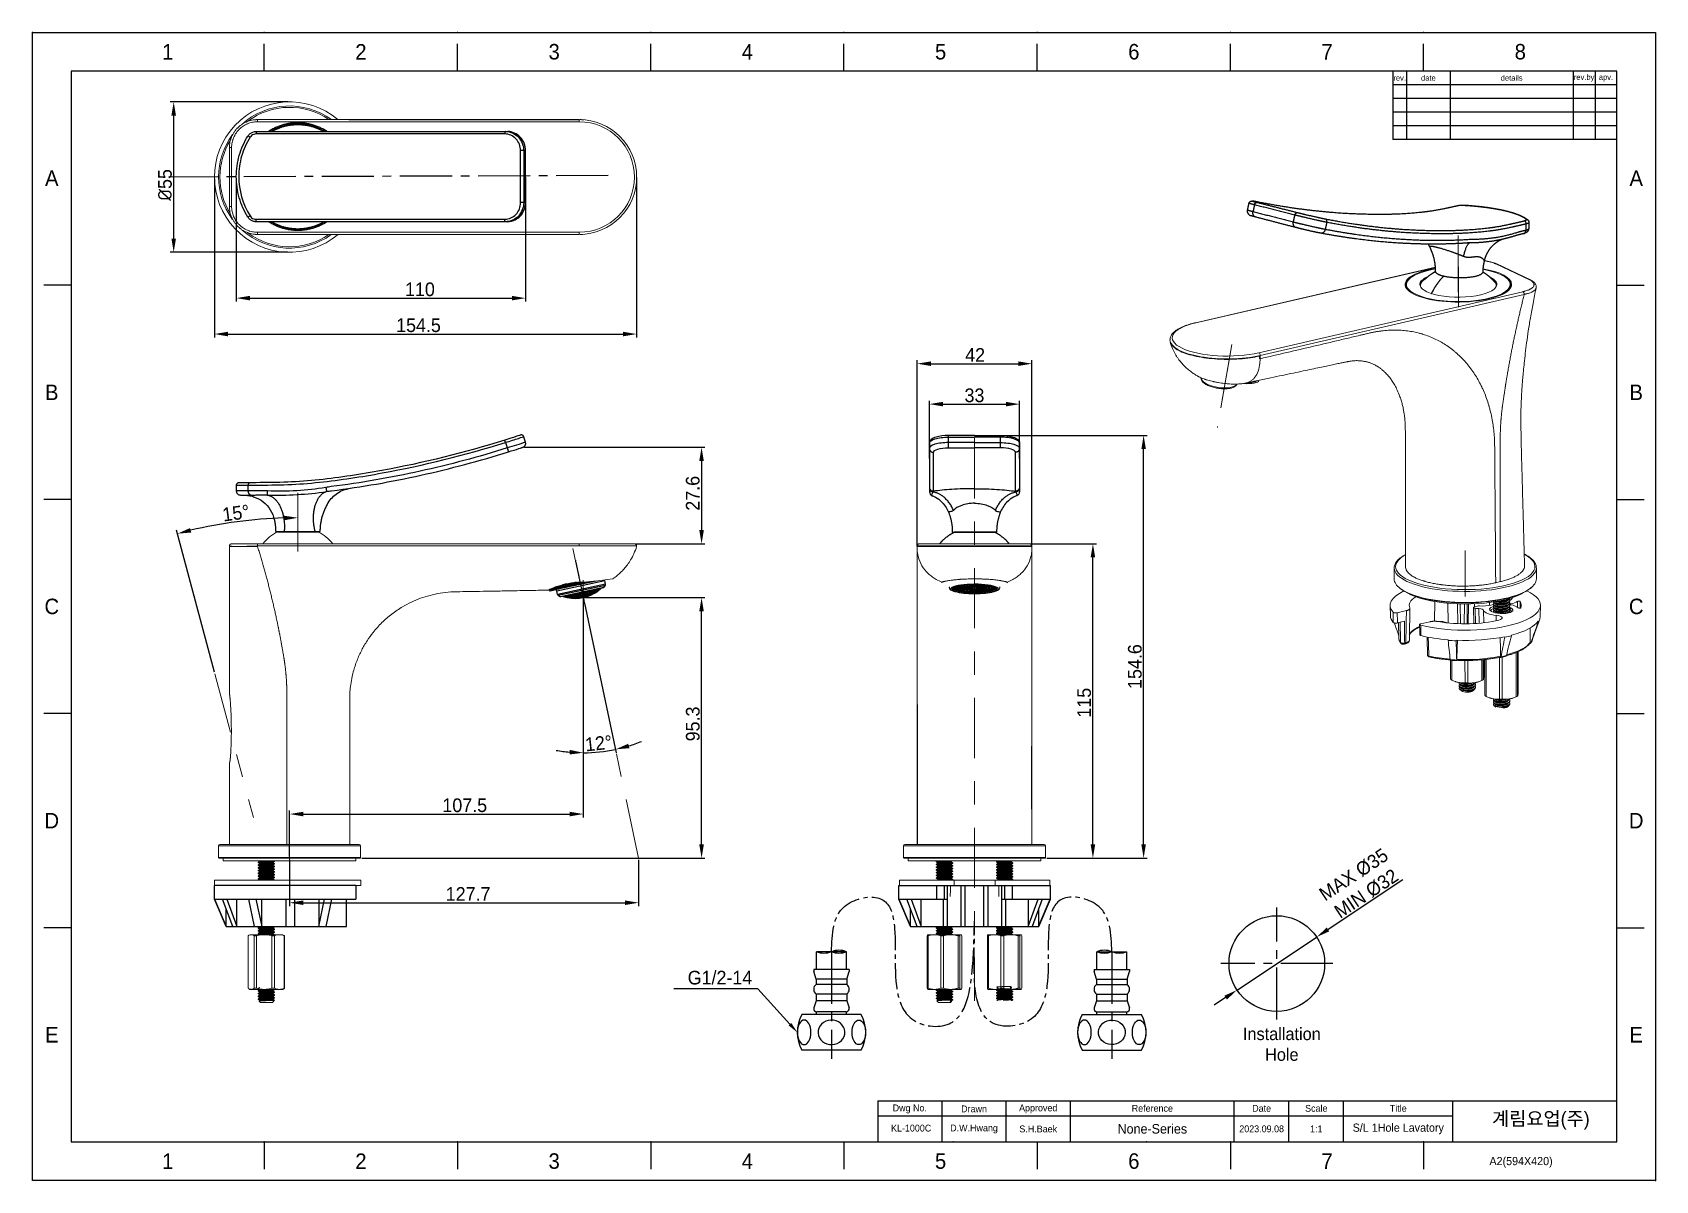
# Model space of a CAD drawing. Extents: x 9509 to 10103, y -15405 to -14985.
import ezdxf

# ---------------------------------------------------------------- set-up
doc = ezdxf.new("R2010")
doc.units = 0
doc.header["$MEASUREMENT"] = 0
for name, pattern in [('CENTER', [47.5, 22, -8.5, 8.5, -8.5]), ('CENTER2', [28.575, 19.05, -3.175, 3.175, -3.175]), ('CENTERX2', [101.6, 63.5, -12.7, 12.7, -12.7]), ('HIDDEN2', [4.7625, 3.175, -1.5875])]:
    doc.linetypes.add(name, pattern=pattern)
doc.layers.get('0').update_dxf_attribs({"linetype": 'CONTINUOUS'})
doc.layers.get('DEFPOINTS').update_dxf_attribs({"linetype": 'CONTINUOUS'})
for name, color, linetype in [('1', 4, 'HIDDEN2'), ('CENTER', 1, 'CENTER2'), ('DIM', 2, 'CONTINUOUS'), ('FORM', 7, 'CONTINUOUS'), ('TEXT', 2, 'CONTINUOUS')]:
    doc.layers.add(name, color=color, linetype=linetype)
doc.layers.add('5', color=2, linetype='CONTINUOUS', lineweight=9)
doc.styles.add('ROMANS', font='')
doc.styles.get("Standard").update_dxf_attribs({"font": ''})
doc.styles.get('ROMANS').set_extended_font_data('Gulim')
doc.styles.get('Standard').set_extended_font_data('Gulim')
doc.dimstyles.new('ISO-25', dxfattribs={"dimtxt": 2.5, "dimasz": 2.5, "dimexe": 1.25, "dimexo": 0.625, "dimtad": 1, "dimdec": 1, "dimdsep": 46, "dimtxsty": 'Standard', "dimcen": 2.5, "dimadec": 0, "dimazin": 0, "dimtfac": 1, "dimtdec": 1, "dimtmove": 0, "dimatfit": 3, "dimfxl": 1, "dimarcsym": 0})

msp = doc.modelspace()

# ---------------------------------------------------------------- texts
at = {"char_height": 5.66, "attachment_point": 5}
for s, width, insert in [('1', 50, (9558.33, -14991.73)), ('2', 50, (9629.03, -14991.73)), ('3', 50, (9699.74, -14991.73)), ('4', 50, (9770.45, -14991.73)), ('5', 50, (9841.15, -14991.73)), ('6', 50, (9911.86, -14991.73)), ('7', 50, (9982.57, -14991.73)), ('8', 50, (10053.28, -14991.73)), ('A', 10, (9515.9, -15037.97)), ('A', 10, (10095.7, -15037.97)), ('B', 10, (9515.9, -15116.31)), ('B', 10, (10095.7, -15116.31)), ('C', 10, (9515.9, -15194.66)), ('C', 10, (10095.7, -15194.66)), ('D', 10, (9515.9, -15273)), ('D', 10, (10095.7, -15273)), ('E', 10, (9515.9, -15351.34)), ('E', 10, (10095.7, -15351.34)), ('1', 50, (9558.33, -15397.58)), ('2', 50, (9629.03, -15397.58)), ('3', 50, (9699.74, -15397.58)), ('4', 50, (9770.45, -15397.58)), ('5', 50, (9841.15, -15397.58)), ('6', 50, (9911.86, -15397.58)), ('7', 50, (9982.57, -15397.58))]:
    msp.add_mtext_dynamic_manual_height_columns(s, width=width, gutter_width=12.5, heights=[0], dxfattribs=dict(at, insert=insert))
at = {"layer": '5', "style": 'ROMANS'}
msp.add_text(' A2(594X420)', height=3, dxfattribs=at).set_placement((10040.9, -15399.03))
at = {"layer": 'DIM', "color": 3, "insert": (9772.23, -15327.93, 0), "char_height": 5, "attachment_point": 3}
msp.add_mtext('G1/2-14', dxfattribs=at)
at = {"layer": 'TEXT'}
for s, width, insert, char_height, attachment_point in [('rev.', 5, (10009.13, -15001.3), 2, 5), ('date', 16, (10019.63, -15001.3), 2, 5), ('details', 45, (10050.13, -15001.3), 2, 5), ('rev.by', 8, (10076.63, -15001.3), 2, 5), ('apv.', 8, (10084.63, -15001.3), 2, 5), ('\\pxqc;Installation Hole', 28.1224, (9951.96, -15348.73), 4.55, 1), ('Dwg No.', 23.5, (9829.88, -15378.46), 2.5, 5), ('Approved', 23.5, (9876.88, -15378.46), 2.5, 5), ('Reference', 60, (9918.63, -15378.26), 2.5, 5), ('Date', 20, (9958.63, -15378.26), 2.5, 5), ('Scale', 20, (9978.63, -15378.26), 2.5, 5), ('Title', 40, (10008.63, -15378.26), 2.5, 5), ('Drawn', 23.5, (9853.38, -15378.46), 2.5, 5), ('KL-1000C', 23.5, (9830.37, -15385.5), 2.5, 5), ('D.W.Hwang', 23.5, (9853.38, -15385.8), 2.5, 5), ('S.H.Baek', 23.5, (9876.88, -15385.8), 2.5, 5), ('None-Series', 60, (9918.63, -15385.76), 3.5, 5), ('2023.09.08', 20, (9958.63, -15385.76), 2.5, 5), ('1:1', 20, (9978.63, -15385.76), 2.5, 5), ('S/L 1Hole Lavatory', 40, (10008.63, -15385.76), 3, 5)]:
    msp.add_mtext_dynamic_manual_height_columns(s, width=width, gutter_width=12.5, heights=[0], dxfattribs=dict(at, insert=insert, char_height=char_height, attachment_point=attachment_point))
at = {"layer": 'TEXT', "linetype": 'CENTERX2', "insert": (10060.81, -15382.77), "char_height": 5, "attachment_point": 5}
msp.add_mtext_dynamic_manual_height_columns('{\\fHYGothic-Medium|b0|i0|c129|p18;계림요업(주)}', width=60, gutter_width=12.5, heights=[0], dxfattribs=at)

# ---------------------------------------------------------------- blocks, each defined once
blk = doc.blocks.new('*D29')
at = {"layer": 'DEFPOINTS', "color": 0, "transparency": 16777216}
for p in [(9583.43, -15037.57), (9689.25, -15037.12), (9689.25, -15081.84)]:
    blk.add_point(p, dxfattribs=at)
at = {"layer": 'DIM', "color": 3, "lineweight": -2, "transparency": 16777216}
for p, q in [((9583.43, -15038.19), (9583.43, -15083.09)), ((9689.25, -15037.75), (9689.25, -15083.09)), ((9588.43, -15081.84), (9684.25, -15081.84))]:
    blk.add_line(p, q, dxfattribs=at)
at = {"layer": 'DIM', "color": 3, "transparency": 16777216}
for points in [[(9588.43, -15081.01), (9588.43, -15082.67), (9583.43, -15081.84)], [(9684.25, -15081.01), (9684.25, -15082.67), (9689.25, -15081.84)]]:
    blk.add_solid(points, dxfattribs=at)
at = {"layer": 'DIM', "color": 3, "transparency": 16777216, "insert": (9650.62, -15078.65), "char_height": 5, "attachment_point": 5}
blk.add_mtext('110', dxfattribs=at)
blk = doc.blocks.new('*D30')
at = {"layer": 'DEFPOINTS', "color": 0, "transparency": 16777216}
for p in [(9575.42, -15037.54), (9729.91, -15037.06), (9729.91, -15094.98)]:
    blk.add_point(p, dxfattribs=at)
at = {"layer": 'DIM', "color": 3, "lineweight": -2, "transparency": 16777216}
for p, q in [((9575.42, -15038.16), (9575.42, -15096.23)), ((9729.91, -15037.69), (9729.91, -15096.23)), ((9580.42, -15094.98), (9724.91, -15094.98))]:
    blk.add_line(p, q, dxfattribs=at)
at = {"layer": 'DIM', "color": 3, "transparency": 16777216}
for points in [[(9580.42, -15094.15), (9580.42, -15095.82), (9575.42, -15094.98)], [(9724.91, -15094.15), (9724.91, -15095.82), (9729.91, -15094.98)]]:
    blk.add_solid(points, dxfattribs=at)
at = {"layer": 'DIM', "color": 3, "transparency": 16777216, "insert": (9650.09, -15091.79), "char_height": 5, "attachment_point": 5}
blk.add_mtext('154.5', dxfattribs=at)
blk = doc.blocks.new('*D31')
at = {"layer": 'DEFPOINTS', "color": 0, "transparency": 16777216}
for p in [(9688.29, -15136.41), (9729.12, -15171.72), (9753.68, -15171.72)]:
    blk.add_point(p, dxfattribs=at)
at = {"layer": 'DIM', "color": 3, "lineweight": -2, "transparency": 16777216}
for p, q in [((9688.92, -15136.41), (9754.93, -15136.41)), ((9753.68, -15141.41), (9753.68, -15166.72)), ((9729.74, -15171.72), (9754.93, -15171.72))]:
    blk.add_line(p, q, dxfattribs=at)
at = {"layer": 'DIM', "color": 3, "transparency": 16777216}
for points in [[(9752.84, -15141.41), (9754.51, -15141.41), (9753.68, -15136.41)], [(9752.84, -15166.72), (9754.51, -15166.72), (9753.68, -15171.72)]]:
    blk.add_solid(points, dxfattribs=at)
at = {"layer": 'DIM', "color": 3, "transparency": 16777216, "insert": (9750.48, -15153.24), "char_height": 5, "attachment_point": 5, "rotation": 90}
blk.add_mtext('27.6', dxfattribs=at)
blk = doc.blocks.new('*D32')
at = {"layer": 'DEFPOINTS', "color": 0, "transparency": 16777216}
for p in [(9605.93, -15153.08), (9591.09, -15162.85), (9605.93, -15174.48), (9575.61, -15219.33), (9589.69, -15271.9)]:
    blk.add_point(p, dxfattribs=at)
at = {"layer": 'DIM', "color": 3, "lineweight": -2, "transparency": 16777216}
blk.add_line((9575.45, -15218.73), (9561.53, -15166.79), dxfattribs=at)
blk.add_arc((9605.93, -15332.47), 170.27, 91.68252, 103.31748, dxfattribs=at)
at = {"layer": 'DIM', "color": 3, "transparency": 16777216}
for points in [[(9600.91, -15161.44), (9600.94, -15163.11), (9605.93, -15162.2)], [(9566.91, -15167.59), (9566.5, -15165.97), (9561.86, -15168)]]:
    blk.add_solid(points, dxfattribs=at)
at = {"layer": 'DIM', "color": 3, "transparency": 16777216, "insert": (9583.28, -15160.49), "char_height": 5, "attachment_point": 5, "rotation": 7.5}
blk.add_mtext('15°', dxfattribs=at)
blk = doc.blocks.new('*D21')
at = {"layer": 'DEFPOINTS', "color": 0, "transparency": 16777216}
for p in [(9870.04, -15120.62), (9837.04, -15141.08), (9870.04, -15141.08)]:
    blk.add_point(p, dxfattribs=at)
at = {"layer": 'DIM', "color": 3, "lineweight": -2, "transparency": 16777216}
for p, q in [((9837.04, -15140.46), (9837.04, -15119.37)), ((9842.04, -15120.62), (9865.04, -15120.62)), ((9870.04, -15140.46), (9870.04, -15119.37))]:
    blk.add_line(p, q, dxfattribs=at)
at = {"layer": 'DIM', "color": 3, "transparency": 16777216}
for points in [[(9842.04, -15119.79), (9842.04, -15121.45), (9837.04, -15120.62)], [(9865.04, -15119.79), (9865.04, -15121.45), (9870.04, -15120.62)]]:
    blk.add_solid(points, dxfattribs=at)
at = {"layer": 'DIM', "color": 3, "transparency": 16777216, "insert": (9853.54, -15117.43), "char_height": 5, "attachment_point": 5}
blk.add_mtext('33', dxfattribs=at)
blk = doc.blocks.new('*D23')
at = {"layer": 'DEFPOINTS', "color": 0, "transparency": 16777216}
for p in [(9873.78, -15171.72), (9896.89, -15171.72), (9879.38, -15286.72)]:
    blk.add_point(p, dxfattribs=at)
at = {"layer": 'DIM', "color": 3, "lineweight": -2, "transparency": 16777216}
for p, q in [((9874.41, -15171.72), (9898.14, -15171.72)), ((9896.89, -15281.72), (9896.89, -15176.72)), ((9880.01, -15286.72), (9898.14, -15286.72))]:
    blk.add_line(p, q, dxfattribs=at)
at = {"layer": 'DIM', "color": 3, "transparency": 16777216}
for points in [[(9896.05, -15176.72), (9897.72, -15176.72), (9896.89, -15171.72)], [(9896.05, -15281.72), (9897.72, -15281.72), (9896.89, -15286.72)]]:
    blk.add_solid(points, dxfattribs=at)
at = {"layer": 'DIM', "color": 3, "transparency": 16777216, "insert": (9893.69, -15229.85), "char_height": 5, "attachment_point": 5, "rotation": 90}
blk.add_mtext('115', dxfattribs=at)
blk = doc.blocks.new('*D24')
at = {"layer": 'DEFPOINTS', "color": 0, "transparency": 16777216}
for p in [(9863.04, -15132.08), (9915.44, -15132.08), (9879.38, -15286.72)]:
    blk.add_point(p, dxfattribs=at)
at = {"layer": 'DIM', "color": 3, "lineweight": -2, "transparency": 16777216}
for p, q in [((9863.67, -15132.08), (9916.69, -15132.08)), ((9915.44, -15281.72), (9915.44, -15137.08)), ((9880.01, -15286.72), (9916.69, -15286.72))]:
    blk.add_line(p, q, dxfattribs=at)
at = {"layer": 'DIM', "color": 3, "transparency": 16777216}
for points in [[(9914.61, -15137.08), (9916.27, -15137.08), (9915.44, -15132.08)], [(9914.61, -15281.72), (9916.27, -15281.72), (9915.44, -15286.72)]]:
    blk.add_solid(points, dxfattribs=at)
at = {"layer": 'DIM', "color": 3, "transparency": 16777216, "insert": (9912.25, -15216.63), "char_height": 5, "attachment_point": 5, "rotation": 90}
blk.add_mtext('154.6', dxfattribs=at)
blk = doc.blocks.new('*D25')
at = {"layer": 'DEFPOINTS', "color": 0, "transparency": 16777216}
for p in [(9710.4, -15191.4), (9710.4, -15270.59), (9602.92, -15286.72)]:
    blk.add_point(p, dxfattribs=at)
at = {"layer": 'DIM', "color": 3, "lineweight": -2, "transparency": 16777216}
for p, q in [((9710.4, -15192.03), (9710.4, -15271.84)), ((9602.92, -15286.09), (9602.92, -15269.34)), ((9607.92, -15270.59), (9705.4, -15270.59))]:
    blk.add_line(p, q, dxfattribs=at)
at = {"layer": 'DIM', "color": 3, "transparency": 16777216}
for points in [[(9607.92, -15269.76), (9607.92, -15271.42), (9602.92, -15270.59)], [(9705.4, -15269.76), (9705.4, -15271.42), (9710.4, -15270.59)]]:
    blk.add_solid(points, dxfattribs=at)
at = {"layer": 'DIM', "color": 3, "transparency": 16777216, "insert": (9667.02, -15267.4), "char_height": 5, "attachment_point": 5}
blk.add_mtext('107.5', dxfattribs=at)
blk = doc.blocks.new('*D26')
at = {"layer": 'DEFPOINTS', "color": 0, "transparency": 16777216}
for p in [(9560.51, -15010.04), (9602.92, -15010.04), (9602.92, -15065.04)]:
    blk.add_point(p, dxfattribs=at)
at = {"layer": 'DIM', "color": 3, "lineweight": -2, "transparency": 16777216}
for p, q in [((9602.29, -15010.04), (9559.26, -15010.04)), ((9560.51, -15060.04), (9560.51, -15015.04)), ((9602.29, -15065.04), (9559.26, -15065.04))]:
    blk.add_line(p, q, dxfattribs=at)
at = {"layer": 'DIM', "color": 3, "transparency": 16777216}
for points in [[(9559.68, -15015.04), (9561.35, -15015.04), (9560.51, -15010.04)], [(9559.68, -15060.04), (9561.35, -15060.04), (9560.51, -15065.04)]]:
    blk.add_solid(points, dxfattribs=at)
at = {"layer": 'DIM', "color": 3, "transparency": 16777216, "insert": (9557.33, -15040.44), "char_height": 5, "attachment_point": 5, "rotation": 90}
blk.add_mtext('{\\fISOCPEUR|b0|i0|c0|p34;%%C}55', dxfattribs=at)
blk = doc.blocks.new('*D27')
at = {"layer": 'DEFPOINTS', "color": 0, "transparency": 16777216}
for p in [(9874.58, -15105.83), (9832.58, -15173.18), (9874.58, -15173.18)]:
    blk.add_point(p, dxfattribs=at)
at = {"layer": 'DIM', "color": 3, "lineweight": -2, "transparency": 16777216}
for p, q in [((9832.58, -15172.56), (9832.58, -15104.58)), ((9837.58, -15105.83), (9869.58, -15105.83)), ((9874.58, -15172.56), (9874.58, -15104.58))]:
    blk.add_line(p, q, dxfattribs=at)
at = {"layer": 'DIM', "color": 3, "transparency": 16777216}
for points in [[(9837.58, -15104.99), (9837.58, -15106.66), (9832.58, -15105.83)], [(9869.58, -15104.99), (9869.58, -15106.66), (9874.58, -15105.83)]]:
    blk.add_solid(points, dxfattribs=at)
at = {"layer": 'DIM', "color": 3, "transparency": 16777216, "insert": (9853.78, -15102.64), "char_height": 5, "attachment_point": 5}
blk.add_mtext('42', dxfattribs=at)
blk = doc.blocks.new('*D28')
at = {"layer": 'DEFPOINTS', "color": 0, "transparency": 16777216}
for p in [(9710.4, -15191.4), (9753.68, -15191.4), (9628.72, -15286.72)]:
    blk.add_point(p, dxfattribs=at)
at = {"layer": 'DIM', "color": 3, "lineweight": -2, "transparency": 16777216}
for p, q in [((9711.02, -15191.4), (9754.93, -15191.4)), ((9753.68, -15281.72), (9753.68, -15196.4)), ((9629.34, -15286.72), (9754.93, -15286.72))]:
    blk.add_line(p, q, dxfattribs=at)
at = {"layer": 'DIM', "color": 3, "transparency": 16777216}
for points in [[(9752.84, -15196.4), (9754.51, -15196.4), (9753.68, -15191.4)], [(9752.84, -15281.72), (9754.51, -15281.72), (9753.68, -15286.72)]]:
    blk.add_solid(points, dxfattribs=at)
at = {"layer": 'DIM', "color": 3, "transparency": 16777216, "insert": (9750.49, -15237.62), "char_height": 5, "attachment_point": 5, "rotation": 90}
blk.add_mtext('95.3', dxfattribs=at)
blk = doc.blocks.new('*D34')
at = {"layer": 'DEFPOINTS', "color": 0, "transparency": 16777216}
for p in [(9978.76, -15315.57), (9949.62, -15334.97)]:
    blk.add_point(p, dxfattribs=at)
at = {"layer": 'DIM', "color": 3, "lineweight": -2, "transparency": 16777216}
for p, q in [((10010.29, -15294.59), (9982.92, -15312.8)), ((9949.62, -15334.97), (9978.76, -15315.57)), ((9945.46, -15337.74), (9941.3, -15340.51))]:
    blk.add_line(p, q, dxfattribs=at)
at = {"layer": 'DIM', "color": 3, "transparency": 16777216}
for points in [[(9982.46, -15312.11), (9983.38, -15313.5), (9978.76, -15315.57)], [(9945, -15337.04), (9945.92, -15338.43), (9949.62, -15334.97)]]:
    blk.add_solid(points, dxfattribs=at)
at = {"layer": 'DIM', "color": 3, "transparency": 16777216, "insert": (9994.64, -15296.23), "char_height": 5, "attachment_point": 5, "rotation": 33.64357}
blk.add_mtext('{\\fMS PGothic|b0|i0|c129|p34;MAX %%C35\\PMIN %%C32}', dxfattribs=at)
blk = doc.blocks.new('*D33')
at = {"layer": 'DEFPOINTS', "color": 0, "transparency": 16777216}
for p in [(9602.92, -15286.72), (9730.66, -15286.72), (9730.66, -15303.03)]:
    blk.add_point(p, dxfattribs=at)
at = {"layer": 'DIM', "color": 3, "lineweight": -2, "transparency": 16777216}
for p, q in [((9602.92, -15287.34), (9602.92, -15304.28)), ((9730.66, -15287.34), (9730.66, -15304.28)), ((9607.92, -15303.03), (9725.66, -15303.03))]:
    blk.add_line(p, q, dxfattribs=at)
at = {"layer": 'DIM', "color": 3, "transparency": 16777216}
for points in [[(9607.92, -15302.2), (9607.92, -15303.86), (9602.92, -15303.03)], [(9725.66, -15302.2), (9725.66, -15303.86), (9730.66, -15303.03)]]:
    blk.add_solid(points, dxfattribs=at)
at = {"layer": 'DIM', "color": 3, "transparency": 16777216, "insert": (9668.25, -15299.83), "char_height": 5, "attachment_point": 5}
blk.add_mtext('127.7', dxfattribs=at)
blk = doc.blocks.new('*D36')
at = {"layer": 'DEFPOINTS', "color": 0, "transparency": 16777216}
for p in [(9707.49, -15177.73), (9710.4, -15185), (9710.71, -15192.87), (9710.4, -15197.81), (9714.36, -15248.03)]:
    blk.add_point(p, dxfattribs=at)
at = {"layer": 'DIM', "color": 3, "lineweight": -2, "transparency": 16777216}
for p, q in [((9710.4, -15198.44), (9710.4, -15249.42)), ((9710.84, -15193.48), (9722.46, -15248.15))]:
    blk.add_line(p, q, dxfattribs=at)
for start, end in [(287.04858, 292.09715), (259.90285, 264.95142), (270, 282)]:
    blk.add_arc((9710.4, -15191.4), 56.76, start, end, dxfattribs=at)
at = {"layer": 'DIM', "color": 3, "transparency": 16777216}
for points in [[(9727.25, -15246.48), (9726.83, -15244.87), (9722.2, -15246.93)], [(9705.44, -15247.11), (9705.37, -15248.78), (9710.4, -15248.17)]]:
    blk.add_solid(points, dxfattribs=at)
at = {"layer": 'DIM', "color": 3, "transparency": 16777216, "insert": (9716, -15244.68), "char_height": 5, "attachment_point": 5, "rotation": 6}
blk.add_mtext('12°', dxfattribs=at)

# ---------------------------------------------------------------- dimensions: what is measured, and where the dimension line sits
at = {"layer": 'DIM', "color": 7}
for base, p1, p2, text, picture, middle in [((9560.51, -15010.04), (9602.92, -15065.04), (9602.92, -15010.04), '{\\fISOCPEUR|b0|i0|c0|p34;%%C}<>', '*D26', (9560.51, -15040.44)), ((9753.68, -15171.72), (9688.29, -15136.41), (9729.12, -15171.72), '27.6', '*D31', (9753.68, -15153.24))]:
    dim = msp.add_linear_dim(base=base, p1=p1, p2=p2, angle=90, text=text, dimstyle='ISO-25', override={"dimtxt": 5, "dimasz": 5, "dimcen": 5, "dimclrd": 3, "dimclre": 3, "dimclrt": 3, "dimfxl": 1.25}, dxfattribs=at)
    dim.commit()
    dim.dimension.update_dxf_attribs({"geometry": picture, "text_midpoint": middle, "dimtype": 160})
for base, p1, p2, text, picture, middle in [((9729.91, -15094.98), (9575.42, -15037.54), (9729.91, -15037.06), '154.5', '*D30', (9650.09, -15094.98)), ((9689.25, -15081.84), (9583.43, -15037.57), (9689.25, -15037.12), '110', '*D29', (9650.62, -15081.84))]:
    dim = msp.add_linear_dim(base=base, p1=p1, p2=p2, text=text, dimstyle='ISO-25', override={"dimtxt": 5, "dimasz": 5, "dimcen": 5, "dimclrd": 3, "dimclre": 3, "dimclrt": 3, "dimfxl": 1.25}, dxfattribs=at)
    dim.commit()
    dim.dimension.update_dxf_attribs({"geometry": picture, "text_midpoint": middle, "dimtype": 160})
for base, p1, p2, picture, middle in [((9874.58, -15105.83), (9832.58, -15173.18), (9874.58, -15173.18), '*D27', (9853.78, -15105.83)), ((9870.04, -15120.62), (9837.04, -15141.08), (9870.04, -15141.08), '*D21', (9853.54, -15120.62)), ((9710.4, -15270.59), (9602.92, -15286.72), (9710.4, -15191.4), '*D25', (9667.02, -15270.59)), ((9730.66, -15303.03), (9602.92, -15286.72), (9730.66, -15286.72), '*D33', (9668.25, -15303.03))]:
    dim = msp.add_linear_dim(base=base, p1=p1, p2=p2, dimstyle='ISO-25', override={"dimtxt": 5, "dimasz": 5, "dimcen": 5, "dimclrd": 3, "dimclre": 3, "dimclrt": 3, "dimfxl": 1.25}, dxfattribs=at)
    dim.commit()
    dim.dimension.update_dxf_attribs({"geometry": picture, "text_midpoint": middle, "dimtype": 160})
for base, p1, p2, picture, middle in [((9915.44, -15132.08), (9879.38, -15286.72), (9863.04, -15132.08), '*D24', (9915.44, -15216.63)), ((9896.89, -15171.72), (9879.38, -15286.72), (9873.78, -15171.72), '*D23', (9896.89, -15229.85)), ((9753.68, -15191.4), (9628.72, -15286.72), (9710.4, -15191.4), '*D28', (9753.68, -15237.62))]:
    dim = msp.add_linear_dim(base=base, p1=p1, p2=p2, angle=90, dimstyle='ISO-25', override={"dimtxt": 5, "dimasz": 5, "dimcen": 5, "dimclrd": 3, "dimclre": 3, "dimclrt": 3, "dimfxl": 1.25}, dxfattribs=at)
    dim.commit()
    dim.dimension.update_dxf_attribs({"geometry": picture, "text_midpoint": middle, "dimtype": 160})
for base, line1, line2, picture, middle in [((9591.09, -15162.85), ((9605.93, -15153.08), (9605.93, -15174.48)), ((9575.61, -15219.33), (9589.69, -15271.9)), '*D32', (9583.28, -15160.49)), ((9714.36, -15248.03), ((9707.49, -15177.73), (9710.71, -15192.87)), ((9710.4, -15185), (9710.4, -15197.81)), '*D36', (9716, -15244.68))]:
    dim = msp.add_angular_dim_2l(base=base, line1=line1, line2=line2, dimstyle='ISO-25', override={"dimtxt": 5, "dimasz": 5, "dimcen": 5, "dimclrd": 3, "dimclre": 3, "dimclrt": 3, "dimfxl": 1.25}, dxfattribs=at)
    dim.commit()
    dim.dimension.update_dxf_attribs({"geometry": picture, "text_midpoint": middle})
dim = msp.add_diameter_dim_2p(p1=(9949.62, -15334.97), p2=(9978.76, -15315.57), text='{\\fMS PGothic|b0|i0|c129|p34;MAX %%C35\\PMIN %%C32}', dimstyle='ISO-25', override={"dimtxt": 5, "dimasz": 5, "dimcen": 5, "dimclrd": 3, "dimclre": 3, "dimclrt": 3, "dimfxl": 1.25}, dxfattribs=at)
dim.commit()
dim.dimension.update_dxf_attribs({"geometry": '*D34', "text_midpoint": (9994.64, -15296.23)})

# ---------------------------------------------------------------- linework, layer by layer
for p, q in [((9593.68, -14998.8), (9593.68, -14988.8)), ((9664.39, -14998.8), (9664.39, -14988.8)), ((9735.09, -14998.8), (9735.09, -14988.8)), ((9805.8, -14998.8), (9805.8, -14988.8)), ((9876.51, -14998.8), (9876.51, -14988.8)), ((9947.21, -14998.8), (9947.21, -14988.8)), ((10017.92, -14998.8), (10017.92, -14988.8)), ((10088.63, -14998.8), (9522.97, -14998.8)), ((9522.97, -14998.8), (9522.97, -15390.51)), ((10088.63, -15390.51), (10088.63, -14998.8)), ((9522.97, -15077.14), (9512.97, -15077.14)), ((10088.63, -15077.14), (10098.63, -15077.14)), ((9837.04, -15150.99), (9837.04, -15152.68)), ((9870.04, -15150.99), (9870.04, -15152.68)), ((9522.97, -15155.48), (9512.97, -15155.48)), ((10088.63, -15155.48), (10098.63, -15155.48)), ((9522.97, -15233.83), (9512.97, -15233.83)), ((10088.63, -15233.83), (10098.63, -15233.83)), ((9522.97, -15312.17), (9512.97, -15312.17)), ((10088.63, -15312.17), (10098.63, -15312.17)), ((9806.72, -15320.93, 0), (9795.72, -15320.93, 0)), ((9795.72, -15327.45, 0), (9795.72, -15320.93, 0)), ((9806.72, -15327.45, 0), (9806.72, -15320.93, 0)), ((9898.31, -15320.93, 0), (9909.31, -15320.93, 0)), ((9898.31, -15327.45, 0), (9898.31, -15320.93, 0)), ((9909.31, -15327.45, 0), (9909.31, -15320.93, 0)), ((9807.72, -15327.45, 0), (9794.72, -15327.45, 0)), ((9794.72, -15327.45, 0), (9794.72, -15328.22, 0)), ((9795.57, -15330.95, 0), (9794.72, -15328.22, 0)), ((9806.87, -15330.95, 0), (9807.72, -15328.22, 0)), ((9807.72, -15327.45, 0), (9807.72, -15328.22, 0)), ((9897.31, -15327.45, 0), (9910.31, -15327.45, 0)), ((9897.31, -15327.45, 0), (9897.31, -15328.22, 0)), ((9898.16, -15330.95, 0), (9897.31, -15328.22, 0)), ((9909.46, -15330.95, 0), (9910.31, -15328.22, 0)), ((9910.31, -15327.45, 0), (9910.31, -15328.22, 0)), ((9795.57, -15330.95, 0), (9795.57, -15332.95, 0)), ((9806.87, -15330.95, 0), (9795.57, -15330.95, 0)), ((9806.87, -15332.95, 0), (9795.57, -15332.95, 0)), ((9806.87, -15330.95, 0), (9806.87, -15332.95, 0)), ((9898.16, -15330.95, 0), (9898.16, -15332.95, 0)), ((9898.16, -15330.95, 0), (9909.46, -15330.95, 0)), ((9898.16, -15332.95, 0), (9909.46, -15332.95, 0)), ((9909.46, -15330.95, 0), (9909.46, -15332.95, 0)), ((9795.57, -15338.95, 0), (9794.77, -15341.52, 0)), ((9806.87, -15336.45, 0), (9795.57, -15336.45, 0)), ((9795.57, -15336.45, 0), (9795.57, -15338.95, 0)), ((9806.87, -15338.95, 0), (9795.57, -15338.95, 0)), ((9806.87, -15336.45, 0), (9806.87, -15338.95, 0)), ((9806.87, -15338.95, 0), (9807.67, -15341.52, 0)), ((9898.16, -15338.95, 0), (9897.36, -15341.52, 0)), ((9898.16, -15336.45, 0), (9909.46, -15336.45, 0)), ((9898.16, -15336.45, 0), (9898.16, -15338.95, 0)), ((9898.16, -15338.95, 0), (9909.46, -15338.95, 0)), ((9909.46, -15336.45, 0), (9909.46, -15338.95, 0)), ((9909.46, -15338.95, 0), (9910.26, -15341.52, 0)), ((9812.12, -15343.95, 0), (9790.33, -15343.95, 0)), ((9795.72, -15343.95, 0), (9795.72, -15342.95, 0)), ((9806.62, -15342.95, 0), (9795.82, -15342.95, 0)), ((9806.72, -15343.95, 0), (9806.72, -15342.95, 0)), ((9892.92, -15343.95, 0), (9914.7, -15343.95, 0)), ((9898.31, -15343.95, 0), (9898.31, -15342.95, 0)), ((9898.41, -15342.95, 0), (9909.21, -15342.95, 0)), ((9909.31, -15343.95, 0), (9909.31, -15342.95, 0)), ((9798.72, -15356.95, 0), (9790.33, -15356.95, 0)), ((9812.12, -15356.95, 0), (9798.72, -15356.95, 0)), ((9892.92, -15356.95, 0), (9906.31, -15356.95, 0)), ((9906.31, -15356.95, 0), (9914.7, -15356.95, 0)), ((9522.97, -15390.51), (10088.63, -15390.51)), ((9593.68, -15390.51), (9593.68, -15400.51)), ((9664.39, -15390.51), (9664.39, -15400.51)), ((9735.09, -15390.51), (9735.09, -15400.51)), ((9805.8, -15390.51), (9805.8, -15400.51)), ((9876.51, -15390.51), (9876.51, -15400.51)), ((9947.21, -15390.51), (9947.21, -15400.51)), ((10017.92, -15390.51), (10017.92, -15400.51))]:
    msp.add_line(p, q)
at = {"color": 7, "linetype": 'Continuous'}
for p, q in [((9715.17, -15185.35), (9698.13, -15188.97)), ((9700.68, -15188.94), (9718.28, -15185.2)), ((9718.55, -15186.46), (9700.94, -15190.21)), ((9701.16, -15190.52), (9718.48, -15186.84)), ((9717.89, -15187.75), (9718.48, -15186.84)), ((9718.55, -15186.46), (9718.28, -15185.2)), ((9697.8, -15188.56), (9698.19, -15188.66)), ((9698.22, -15188.83), (9698.08, -15188.94)), ((9698.13, -15188.97), (9698.08, -15188.94)), ((9698.08, -15188.94), (9698.08, -15188.94)), ((9698.19, -15188.66), (9698.19, -15188.66)), ((9700.94, -15190.21), (9700.68, -15188.94)), ((9701.16, -15190.52), (9702.07, -15191.11)), ((9717.89, -15187.75), (9702.07, -15191.11)), ((9717.86, -15187.77), (9702.11, -15191.12)), ((9703.05, -15190.97), (9703.05, -15191)), ((9703.15, -15190.98), (9703.14, -15190.9)), ((9703.28, -15191.07), (9703.27, -15191.04)), ((9703.77, -15191), (9703.8, -15191.13)), ((9703.87, -15190.99), (9703.82, -15190.76)), ((9704.02, -15191.19), (9703.99, -15191.06)), ((9704.46, -15190.87), (9704.5, -15191.07)), ((9704.55, -15190.84), (9704.51, -15190.61)), ((9704.51, -15191.12), (9704.56, -15191.36)), ((9704.55, -15191.38), (9704.57, -15191.38)), ((9704.57, -15191.4), (9704.57, -15191.38)), ((9704.67, -15191.39), (9704.62, -15191.13)), ((9704.72, -15191.11), (9704.68, -15190.92)), ((9705.11, -15190.58), (9705.17, -15190.85)), ((9705.21, -15190.54), (9705.19, -15190.47)), ((9705.3, -15191.45), (9705.27, -15191.33)), ((9705.37, -15191.31), (9705.29, -15190.93)), ((9705.38, -15190.89), (9705.33, -15190.62)), ((9705.78, -15190.34), (9705.81, -15190.48)), ((9706.04, -15191.09), (9705.93, -15190.57)), ((9705.94, -15191.12), (9705.98, -15191.31)), ((9706.02, -15190.51), (9705.98, -15190.3)), ((9706.2, -15191.34), (9706.16, -15191.15)), ((9706.67, -15190.71), (9706.56, -15190.18)), ((9706.58, -15190.77), (9706.64, -15191.03)), ((9706.83, -15191.46), (9706.75, -15191.09)), ((9706.85, -15191.04), (9706.79, -15190.79)), ((9706.96, -15191.58), (9706.95, -15191.5)), ((9707.19, -15190.26), (9707.26, -15190.59)), ((9707.28, -15190.18), (9707.25, -15190.03)), ((9707.49, -15191.17), (9707.38, -15190.66)), ((9707.39, -15191.21), (9707.43, -15191.4)), ((9707.47, -15190.59), (9707.4, -15190.27)), ((9707.64, -15191.4), (9707.6, -15191.21)), ((9707.83, -15189.91), (9707.85, -15189.99)), ((9708.11, -15190.72), (9707.97, -15190.08)), ((9708.02, -15190.79), (9708.07, -15191.04)), ((9708.06, -15189.98), (9708.03, -15189.86)), ((9708.17, -15191.49), (9708.18, -15191.57)), ((9708.26, -15191.45), (9708.19, -15191.09)), ((9708.28, -15191.03), (9708.23, -15190.78)), ((9708.39, -15191.56), (9708.37, -15191.48)), ((9708.7, -15190.12), (9708.61, -15189.74)), ((9708.61, -15190.22), (9708.68, -15190.54)), ((9708.9, -15191.09), (9708.8, -15190.6)), ((9708.81, -15191.15), (9708.85, -15191.33)), ((9708.88, -15190.52), (9708.82, -15190.2)), ((9709.05, -15191.31), (9709.01, -15191.13)), ((9709.2, -15189.61), (9709.25, -15189.87)), ((9709.51, -15190.58), (9709.37, -15189.94)), ((9709.46, -15189.84), (9709.4, -15189.57)), ((9709.42, -15190.66), (9709.47, -15190.91)), ((9709.57, -15191.35), (9709.59, -15191.43)), ((9709.66, -15191.3), (9709.59, -15190.94)), ((9709.68, -15190.88), (9709.62, -15190.63)), ((9709.79, -15191.4), (9709.77, -15191.32)), ((9710.08, -15189.91), (9709.98, -15189.45)), ((9710, -15190.01), (9710.07, -15190.33)), ((9710.29, -15190.87), (9710.18, -15190.38)), ((9710.27, -15190.29), (9710.2, -15189.97)), ((9710.2, -15190.94), (9710.23, -15191.12)), ((9710.43, -15191.08), (9710.4, -15190.9)), ((9710.57, -15189.32), (9710.62, -15189.59)), ((9710.88, -15190.29), (9710.74, -15189.65)), ((9710.82, -15189.53), (9710.77, -15189.28)), ((9710.79, -15190.38), (9710.85, -15190.63)), ((9710.94, -15191.07), (9710.96, -15191.15)), ((9711.03, -15191.01), (9710.96, -15190.65)), ((9711.04, -15190.57), (9710.99, -15190.33)), ((9711.15, -15191.1), (9711.14, -15191.02)), ((9711.43, -15189.54), (9711.35, -15189.16)), ((9711.35, -15189.66), (9711.42, -15189.98)), ((9711.64, -15190.51), (9711.54, -15190.01)), ((9711.62, -15189.91), (9711.55, -15189.59)), ((9711.55, -15190.59), (9711.59, -15190.77)), ((9711.79, -15190.71), (9711.75, -15190.53)), ((9711.94, -15189.03), (9711.96, -15189.15)), ((9712.22, -15189.85), (9712.08, -15189.2)), ((9712.13, -15189.95), (9712.19, -15190.2)), ((9712.16, -15189.07), (9712.14, -15188.99)), ((9712.28, -15190.65), (9712.3, -15190.73)), ((9712.37, -15190.58), (9712.29, -15190.22)), ((9712.38, -15190.13), (9712.33, -15189.88)), ((9712.49, -15190.66), (9712.48, -15190.58)), ((9712.68, -15189.14), (9712.75, -15189.47)), ((9712.75, -15189.02), (9712.72, -15188.87)), ((9712.96, -15190), (9712.86, -15189.5)), ((9712.94, -15189.38), (9712.87, -15189.05)), ((9712.88, -15190.09), (9712.92, -15190.28)), ((9713.11, -15190.19), (9713.07, -15190.01)), ((9713.52, -15189.26), (9713.41, -15188.72)), ((9713.44, -15189.37), (9713.5, -15189.63)), ((9713.59, -15190.09), (9713.61, -15190.17)), ((9713.68, -15190), (9713.6, -15189.63)), ((9713.68, -15189.53), (9713.63, -15189.27)), ((9713.99, -15188.6), (9714.04, -15188.8)), ((9714.25, -15189.34), (9714.14, -15188.82)), ((9714.17, -15189.44), (9714.21, -15189.63)), ((9714.22, -15188.69), (9714.19, -15188.55)), ((9714.4, -15189.53), (9714.36, -15189.34)), ((9714.71, -15188.63), (9714.77, -15188.89)), ((9714.79, -15188.5), (9714.78, -15188.43)), ((9714.96, -15189.27), (9714.87, -15188.89)), ((9714.95, -15188.77), (9714.9, -15188.5)), ((9715.06, -15189.25), (9715.08, -15189.37)), ((9715.43, -15188.63), (9715.47, -15188.83)), ((9715.51, -15188.51), (9715.46, -15188.28)), ((9715.63, -15189.06), (9715.57, -15188.8)), ((9715.65, -15188.69), (9715.61, -15188.5)), ((9715.67, -15188.75), (9715.72, -15188.99)), ((9715.7, -15188.99), (9715.72, -15188.99)), ((9715.72, -15189.01), (9715.73, -15189)), ((9715.72, -15189.01), (9715.72, -15189.03)), ((9716.11, -15188.48), (9716.14, -15188.61)), ((9716.2, -15188.37), (9716.15, -15188.14)), ((9716.32, -15188.47), (9716.29, -15188.33)), ((9716.76, -15188.17), (9716.77, -15188.2)), ((9716.85, -15188.07), (9716.83, -15187.99)), ((9716.95, -15188.04), (9716.94, -15188.01)), ((9575.42, -15301.72), (9575.42, -15296.72)), ((9627.17, -15296.72), (9575.42, -15296.72)), ((9627.17, -15296.72), (9627.17, -15301.72)), ((9825.83, -15301.72), (9825.83, -15296.72)), ((9825.83, -15296.72), (9881.33, -15296.72)), ((9839.65, -15296.72), (9839.65, -15301.72)), ((9842.58, -15301.72), (9842.58, -15296.72)), ((9843.58, -15296.72), (9843.58, -15311.72)), ((9848.58, -15296.72), (9848.58, -15311.72)), ((9850.2, -15311.72), (9850.2, -15296.72)), ((9856.96, -15311.72), (9856.96, -15296.72)), ((9858.58, -15311.72), (9858.58, -15296.72)), ((9863.58, -15311.72), (9863.58, -15296.72)), ((9864.58, -15296.72), (9864.58, -15301.72)), ((9867.51, -15301.72), (9867.51, -15296.72)), ((9881.33, -15301.72), (9881.33, -15296.72)), ((9579.67, -15311.72), (9575.42, -15301.72)), ((9575.42, -15301.72), (9627.17, -15301.72)), ((9575.46, -15301.72), (9579.71, -15311.72)), ((9582.11, -15311.72), (9578.42, -15301.72)), ((9579.71, -15311.72), (9579.71, -15305.23)), ((9579.92, -15301.72), (9583.61, -15311.72)), ((9583.61, -15311.72), (9583.61, -15301.72)), ((9590.14, -15311.72), (9588.01, -15301.72)), ((9590.61, -15301.72), (9592.74, -15311.72)), ((9592.74, -15311.72), (9592.74, -15301.72)), ((9601.67, -15311.72), (9601.67, -15301.72)), ((9604.67, -15301.72), (9604.67, -15311.72)), ((9613.59, -15301.72), (9613.59, -15311.72)), ((9613.59, -15311.72), (9615.72, -15301.72)), ((9618.32, -15301.72), (9616.19, -15311.72)), ((9623.67, -15301.72), (9623.67, -15311.72)), ((9623.79, -15311.72), (9623.79, -15301.72)), ((9830.08, -15311.72), (9825.83, -15301.72)), ((9825.83, -15301.72), (9843.58, -15301.72)), ((9825.87, -15301.72), (9830.13, -15311.72)), ((9832.52, -15311.72), (9828.83, -15301.72)), ((9830.13, -15311.72), (9830.13, -15305.23)), ((9830.33, -15301.72), (9834.02, -15311.72)), ((9834.02, -15311.72), (9834.02, -15301.72)), ((9842.09, -15301.72), (9842.09, -15311.72)), ((9863.58, -15301.72), (9881.33, -15301.72)), ((9865.07, -15311.72), (9865.07, -15301.72)), ((9873.14, -15301.72), (9873.14, -15311.72)), ((9873.14, -15311.72), (9876.83, -15301.72)), ((9878.33, -15301.72), (9874.64, -15311.72)), ((9877.03, -15311.72), (9881.29, -15301.72)), ((9877.03, -15305.23), (9877.03, -15311.72)), ((9877.08, -15311.72), (9881.33, -15301.72)), ((9579.67, -15311.72), (9623.79, -15311.72)), ((9830.08, -15311.72), (9877.08, -15311.72))]:
    msp.add_line(p, q, dxfattribs=at)
msp.add_lwpolyline([(9508.83, -14984.66), (10102.77, -14984.66), (10102.77, -15404.66), (9508.83, -15404.66)], close=True)
for points in [[(9681.93, -15020.89), (9682.74, -15020.89)], [(9682.59, -15053.89), (9681.93, -15053.89)], [(9598.52, -15167.3), (9613.34, -15167.3)], [(9853.54, -15167.47), (9846.13, -15167.47)], [(9853.54, -15167.47), (9860.95, -15167.47)]]:
    msp.add_lwpolyline(points)
msp.add_lwpolyline([(9698.19, -15188.66), (9698.19, -15188.66), (9698.21, -15188.67), (9698.25, -15188.72), (9698.25, -15188.78), (9698.23, -15188.82), (9698.22, -15188.83)], dxfattribs=at)
msp.add_circle((9964.19, -15325.27), 17.5)
for centre, radius, start, end in [((9718.06, -15186.57), 0.5, 327, 12), ((9700.19, -15189.05), 0.5, 12, 93.26965), ((9701.43, -15190.1), 0.5, 192, 237), ((9702.1, -15191.07), 0.05, 237, 282), ((9707.37, -15180.04), 11.75, 247.99856, 248.38372), ((9707.48, -15180.01), 11.8, 247.78072, 247.9795), ((9707.49, -15177.73), 13.99, 251.49112, 252.45794), ((9707.47, -15180.03), 11.77, 247.97937, 248.49411), ((9705.81, -15180.72), 10.6, 255.51409, 256.20206), ((9705.89, -15180.77), 10.6, 255.69093, 258.56784), ((9705.78, -15180.83), 10.49, 256.19664, 259.09691), ((9708.08, -15179.89), 11.92, 246.89723, 248.79444), ((9708.17, -15179.87), 11.92, 246.82533, 248.40532), ((9708.15, -15179.94), 11.85, 248.40589, 248.8579), ((9705.87, -15180.88), 10.49, 258.5733, 259.25564), ((9705.39, -15181.03), 10.08, 261.30622, 262.02718), ((9707.64, -15180.22), 11.58, 251.23762, 251.7384), ((9705.5, -15181.04), 10.13, 261.44264, 264.31367), ((9705.38, -15181.11), 9.99, 262.02291, 264.91951), ((9707.61, -15180.31), 11.48, 251.7364, 254.5762), ((9707.7, -15180.3), 11.5, 251.31187, 254.14294), ((9708.76, -15179.74), 11.93, 246.80973, 248.86025), ((9708.85, -15179.73), 11.91, 246.87389, 248.4829), ((9708.82, -15179.79), 11.84, 248.48352, 248.87729), ((9705.49, -15181.12), 10.05, 264.31796, 265.02532), ((9705.02, -15181.3), 9.55, 267.22649, 270.90658), ((9707.68, -15180.39), 11.4, 254.12685, 254.32028), ((9707.49, -15177.73), 13.98, 257.92643, 306.07357), ((9707.67, -15180.42), 11.37, 254.3204, 254.70717), ((9708.32, -15180.1), 11.64, 251.45629, 251.90234), ((9706.1, -15181.05), 10.43, 262.13159, 265.58671), ((9705.12, -15181.29), 9.64, 267.37485, 271.0197), ((9708.29, -15180.19), 11.54, 251.9003, 254.84035), ((9708.38, -15180.18), 11.53, 251.48649, 254.41916), ((9709.41, -15179.61), 11.78, 247.72212, 248.58648), ((9709.51, -15179.58), 11.77, 247.93543, 248.21725), ((9709.5, -15179.61), 11.74, 248.21723, 248.55193), ((9704.67, -15181.41), 9.14, 273.38753, 277.16036), ((9708.35, -15180.27), 11.44, 254.42113, 254.88243), ((9709, -15179.94), 11.6, 251.36316, 251.75727), ((9704.77, -15181.41), 9.23, 273.49912, 277.23423), ((9708.96, -15180.03), 11.5, 251.7551, 254.76181), ((9705.73, -15181.32), 10, 267.94195, 271.44757), ((9709.06, -15180.01), 11.48, 251.34987, 254.35012), ((9709.64, -15179.81), 11.38, 250.9443, 254.39723), ((9709.03, -15180.11), 11.38, 254.35221, 254.76627), ((9709.72, -15179.82), 11.31, 250.88482, 254.36013), ((9705.38, -15181.44), 9.67, 273.88318, 277.44796), ((9705.48, -15181.43), 9.74, 273.96767, 277.50622), ((9708.63, -15180.46), 11.14, 257.38114, 260.71928), ((9705.03, -15181.47), 9.39, 280.05992, 283.7089), ((9709.23, -15180.21), 11.16, 257.17572, 257.59569), ((9710.3, -15179.61), 11.1, 251.45702, 253.71793), ((9705.13, -15181.47), 9.46, 280.10583, 283.72702), ((9709.21, -15180.29), 11.08, 257.59394, 260.53389), ((9706.09, -15181.4), 10.09, 274.22562, 274.84543), ((9709.31, -15180.26), 11.05, 257.1537, 260.08778), ((9706.09, -15181.42), 10.06, 274.84498, 277.64702), ((9706.19, -15181.41), 10.11, 274.28918, 277.6951), ((9707.49, -15177.73), 13.86, 267.80964, 272.85792), ((9710.38, -15179.62), 11.01, 252.00154, 253.6293), ((9704.67, -15181.41), 9.15, 286.5768, 290.34294), ((9709.89, -15180.05), 10.9, 256.71012, 260.13862), ((9704.77, -15181.42), 9.23, 286.56606, 290.30188), ((9709.29, -15180.34), 10.98, 260.08945, 260.52945), ((9709.97, -15180.05), 10.83, 256.64861, 260.10005), ((9705.75, -15181.47), 9.85, 280.17133, 283.65058), ((9708.85, -15180.6), 10.92, 263.14602, 263.62663), ((9705.85, -15181.47), 9.9, 280.21097, 283.67142), ((9708.84, -15180.66), 10.86, 263.6254, 266.44554), ((9708.93, -15180.62), 10.86, 263.15261, 265.396), ((9710.55, -15179.79), 10.61, 255.92715, 259.47098), ((9710.63, -15179.78), 10.52, 255.8159, 259.39086), ((9708.93, -15180.67), 10.8, 265.39681, 265.96714), ((9705.38, -15181.44), 9.68, 286.34763, 289.90723), ((9708.93, -15180.69), 10.79, 265.96716, 266.46254), ((9709.51, -15180.45), 10.72, 262.90674, 266.25472), ((9705.49, -15181.44), 9.73, 286.34854, 289.88823), ((9706.45, -15181.44), 10.18, 280.25143, 283.61724), ((9709.6, -15180.43), 10.68, 262.8855, 265.77822), ((9706.55, -15181.43), 10.21, 280.2866, 283.64022), ((9707.49, -15177.73), 13.86, 273.71267, 278.68207), ((9704.98, -15181.3), 9.57, 292.85176, 296.51999), ((9710.17, -15180.21), 10.47, 262.45032, 265.88589), ((9709.6, -15180.49), 10.63, 265.7795, 266.25072), ((9705.09, -15181.32), 9.63, 292.79711, 296.4437), ((9710.26, -15180.2), 10.41, 262.39471, 265.85392), ((9706.09, -15181.42), 10.07, 286.19805, 289.61802), ((9709.17, -15180.72), 10.64, 268.86502, 269.36988), ((9706.19, -15181.42), 10.11, 286.20717, 289.61463), ((9709.26, -15180.74), 10.58, 268.86969, 271.65761), ((9709.17, -15180.76), 10.6, 269.36898, 272.16071), ((9710.83, -15179.93), 10.11, 261.72337, 265.29553), ((9710.92, -15179.92), 10.03, 261.62503, 265.22959), ((9705.7, -15181.31), 10.02, 292.36792, 295.86415), ((9709.26, -15180.77), 10.54, 271.65846, 272.17732), ((9709.83, -15180.54), 10.41, 268.63825, 271.99965), ((9705.8, -15181.33), 10.06, 292.3389, 295.82193), ((9706.79, -15181.37), 10.34, 286.10689, 289.43592), ((9709.93, -15180.53), 10.35, 268.6227, 272.00157), ((9706.89, -15181.36), 10.36, 286.12243, 289.44482), ((9707.49, -15177.73), 13.86, 279.52804, 284.47196), ((9705.24, -15181.12), 10.03, 298.85474, 302.45791), ((9710.49, -15180.29), 10.1, 268.24761, 271.71698), ((9705.35, -15181.14), 10.07, 298.77202, 302.36056), ((9710.58, -15180.27), 10.03, 268.20703, 271.70084), ((9706.4, -15181.28), 10.35, 292.05053, 295.432), ((9709.51, -15180.77), 10.4, 274.59348, 277.90498), ((9706.51, -15181.29), 10.37, 292.04041, 295.41507), ((9709.6, -15180.75), 10.36, 274.60608, 277.92958), ((9711.14, -15180), 9.66, 267.64424, 271.27632), ((9711.24, -15179.99), 9.56, 267.47673, 271.15152), ((9705.96, -15181.12), 10.41, 298.21299, 301.67156), ((9710.17, -15180.54), 10.14, 274.43928, 277.83573), ((9706.07, -15181.11), 10.45, 298.11008, 301.55371), ((9707.12, -15181.25), 10.52, 291.85692, 292.37681), ((9710.27, -15180.54), 10.06, 274.3806, 277.80333), ((9707.1, -15181.2), 10.57, 292.37971, 295.17047), ((9707.2, -15181.19), 10.58, 291.83741, 294.63339), ((9707.49, -15177.73), 13.86, 285.31793, 290.28733), ((9705.44, -15180.85), 10.56, 304.61475, 308.17849), ((9710.84, -15180.3), 9.74, 274.11327, 277.64996), ((9705.56, -15180.88), 10.57, 304.52349, 308.07839), ((9707.18, -15181.15), 10.64, 294.63061, 295.13498), ((9710.93, -15180.27), 9.67, 274.09126, 277.65388), ((9706.69, -15181.1), 10.63, 297.74928, 298.2205), ((9709.86, -15180.73), 10.21, 280.35978, 283.7134), ((9706.66, -15181.04), 10.7, 298.2247, 301.11159), ((9706.77, -15181.06), 10.7, 297.74149, 301.09704), ((9709.95, -15180.69), 10.18, 280.38276, 283.74857), ((9711.48, -15179.98), 9.24, 273.69985, 277.43221), ((9711.57, -15179.95), 9.15, 273.65529, 277.42497), ((9706.16, -15180.83), 10.87, 303.90507, 307.34628), ((9710.52, -15180.48), 9.9, 280.32858, 283.78903), ((9706.27, -15180.85), 10.87, 303.85632, 307.29494), ((9707.38, -15181.02), 10.79, 297.53746, 298.03284), ((9710.61, -15180.44), 9.85, 280.34942, 283.82867), ((9707.38, -15181), 10.8, 298.03286, 298.60319), ((9707.46, -15180.97), 10.84, 297.5519, 300.37716), ((9707.49, -15177.73), 13.86, 291.14208, 296.19036), ((9707.34, -15180.94), 10.87, 298.60566, 300.84572), ((9705.61, -15180.61), 11.03, 310.3719, 311.99725), ((9711.17, -15180.19), 9.46, 280.27298, 283.89417), ((9705.71, -15180.61), 11.07, 310.27957, 312.54548), ((9711.26, -15180.15), 9.39, 280.2911, 283.94008), ((9707.42, -15180.9), 10.92, 300.37337, 300.85398), ((9706.91, -15180.84), 10.98, 303.47055, 303.91055), ((9710.18, -15180.57), 10.11, 286.30349, 289.71222), ((9706.85, -15180.76), 11.08, 303.91589, 306.84263), ((9706.98, -15180.79), 11.05, 303.4625, 306.40967), ((9710.28, -15180.53), 10.06, 286.35298, 289.15502), ((9706.28, -15180.52), 11.35, 309.64593, 313.10912), ((9706.91, -15180.7), 11.16, 306.40431, 306.82428), ((9710.27, -15180.51), 10.09, 289.15457, 289.77438), ((9710.84, -15180.3), 9.73, 286.49224, 290.03386), ((9706.4, -15180.54), 11.34, 309.59677, 313.06171), ((9710.93, -15180.25), 9.68, 286.55361, 290.11525), ((9707.55, -15180.66), 11.17, 303.28526, 306.61433), ((9711.48, -15179.99), 9.22, 286.76398, 290.50267), ((9711.57, -15179.93), 9.15, 286.84148, 290.61063), ((9707.06, -15180.52), 11.38, 309.23373, 309.64779), ((9706.97, -15180.43), 11.51, 309.65435, 312.64566), ((9707.11, -15180.46), 11.47, 309.23375, 312.24933), ((9710.56, -15180.27), 10.02, 292.55538, 296.05511), ((9706.42, -15180.26), 11.74, 315.44807, 315.78277), ((9707.02, -15180.36), 11.6, 312.24273, 312.63684), ((9706.41, -15180.24), 11.77, 315.78275, 316.06457), ((9711.12, -15180.03), 9.62, 292.97703, 296.62842), ((9706.5, -15180.23), 11.78, 315.41352, 316.27788), ((9711.2, -15179.97), 9.57, 293.09676, 296.77016), ((9707.74, -15180.4), 11.44, 309.11757, 309.57887), ((9707.66, -15180.3), 11.57, 309.58506, 312.5093), ((9707.79, -15180.33), 11.5, 309.15545, 312.1039), ((9710.13, -15180.22), 10.41, 298.40948, 301.87217), ((9707.7, -15180.23), 11.64, 312.09766, 312.54371), ((9707.12, -15180.16), 11.84, 315.12271, 315.51648), ((9707.06, -15180.09), 11.93, 315.51851, 317.12469), ((9710.71, -15180.01), 10.05, 298.97468, 299.68205), ((9707.18, -15180.1), 11.9, 315.13745, 317.19257), ((9708.42, -15180.25), 11.38, 309.29311, 309.8058), ((9710.79, -15179.94), 10.01, 299.08341, 301.97417), ((9710.68, -15179.96), 10.11, 299.68335, 302.56035), ((9708.33, -15180.13), 11.53, 309.86111, 312.68412), ((9708.46, -15180.16), 11.45, 309.42026, 312.2675), ((9710.75, -15179.89), 10.08, 301.97283, 302.69378), ((9708.37, -15180.06), 11.58, 312.26163, 312.76238), ((9707.79, -15180.01), 11.85, 315.1421, 315.59411), ((9710.26, -15179.94), 10.49, 304.74436, 305.4267), ((9707.73, -15179.95), 11.94, 315.59604, 317.1733), ((9707.85, -15179.95), 11.89, 315.2036, 317.10473), ((9710.3, -15179.84), 10.51, 304.90681, 307.79964), ((9710.21, -15179.88), 10.57, 305.42838, 308.31285), ((9710.25, -15179.78), 10.6, 307.79794, 308.48591), ((9707.49, -15177.73), 13.99, 311.54206, 312.50888), ((9708.45, -15179.82), 11.77, 315.50589, 316.02063), ((9708.43, -15179.8), 11.8, 316.0205, 316.21928), ((9708.54, -15179.8), 11.75, 315.61628, 316.00144), ((9717.85, -15187.73), 0.05, 282, 327)]:
    msp.add_arc(centre, radius, start, end, dxfattribs=at)
for centre, radius, start, end in [((9798.47, -15313.62, 0), 7.81, 249.39031, 290.60969), ((9803.97, -15328.24, 0), 7.81, 69.39031, 110.60969), ((9803.97, -15313.62, 0), 7.81, 249.39031, 290.60969), ((9901.06, -15328.24, 0), 7.81, 69.39031, 110.60969), ((9901.06, -15313.62, 0), 7.81, 249.39031, 290.60969), ((9906.56, -15313.62, 0), 7.81, 249.39031, 290.60969), ((9796.95, -15334.7, 0), 2.23, 128.18698, 231.81302), ((9805.5, -15334.7, 0), 2.23, 308.18698, 51.81302), ((9899.53, -15334.7, 0), 2.23, 128.18698, 231.81302), ((9908.08, -15334.7, 0), 2.23, 308.18698, 51.81302), ((9802.59, -15350.45, 0), 13.88, 152.06515, 207.93485), ((9795.82, -15341.85, 0), 1.1, 162.72293, 270), ((9806.62, -15341.85, 0), 1.1, 270, 17.27707), ((9799.86, -15350.45, 0), 13.88, 332.06515, 27.93485), ((9905.17, -15350.45, 0), 13.88, 152.06515, 207.93485), ((9898.41, -15341.85, 0), 1.1, 162.72293, 270), ((9909.21, -15341.85, 0), 1.1, 270, 17.27707), ((9902.44, -15350.45, 0), 13.88, 332.06515, 27.93485)]:
    msp.add_arc(centre, radius, start, end)
at = {"extrusion": (0, 0, -1)}
for centre in [(9791.22, -15350.45, 0), (9893.8, -15350.45, 0)]:
    msp.add_ellipse(centre, major_axis=(0, -4.5), ratio=0.554466, dxfattribs=at)
msp.add_ellipse((9801.22, -15350.45, 0), major_axis=(4.9, 0), ratio=0.918558, start_param=-1.522557, end_param=4.758585)
for centre in [(9811.23, -15350.45, 0), (9913.81, -15350.45, 0)]:
    msp.add_ellipse(centre, major_axis=(0, -4.5), ratio=0.554466)
msp.add_ellipse((9903.81, -15350.45, 0), major_axis=(-4.9, 0), ratio=0.918558, start_param=-1.522557, end_param=4.758585, dxfattribs=at)
at = {"lineweight": -3}
for points, weights, degree, knots in [([(9616.69, -15020.89), (9611.78, -15017.69), (9605.92, -15017.69), (9600.06, -15017.69), (9595.16, -15020.89)], [0.862791044727, 0.890334134561, 1, 0.890294451813, 0.862771122468], 2, [-104.426749, -104.426749, -104.426749, -92.839658, -92.839658, -81.248374, -81.248374, -81.248374]), ([(9615.86, -15020.89), (9611.28, -15018.13), (9605.93, -15018.13), (9600.57, -15018.13), (9595.99, -15020.89)], [0.866305420596, 0.896767873778, 1, 0.896767873778, 0.866305420596], 2, [19.592649, 19.592649, 19.592649, 30.256886, 30.256886, 40.921123, 40.921123, 40.921123]), ([(9596.4, -15020.89), (9600.82, -15018.34), (9605.93, -15018.34), (9611.03, -15018.34), (9615.45, -15020.89)], [0.868374117517, 0.900141427758, 1, 0.900141427758, 0.868374117517], 2, [-40.125801, -40.125801, -40.125801, -29.92367, -29.92367, -19.721539, -19.721539, -19.721539]), ([(9957.63, -15046.76), (9956.25, -15046.48), (9955.4, -15046.33), (9955.16, -15046.34), (9955.79, -15046.52), (9957.01, -15046.83)], [565.75925856, 564.593025785, 563.012421757, 559.891081674, 558.365580634, 557.299538791], 3, [-9.815035, -9.815035, -9.815035, -9.815035, -4.907518, -4.907518, 0, 0, 0, 0]), ([(9956.41, -15052.18), (9955.87, -15052.07), (9955.6, -15051.48), (9955.33, -15050.88), (9955.48, -15050.16)], [558.546222216, 515.491571738, 557.694548476, 514.753957116, 557.183605046], 2, [0, 0, 0, 1.17978, 1.17978, 2.359561, 2.359561, 2.359561]), ([(10030.53, -15048.06), (10027.73, -15048.67), (10024.91, -15049.29), (10019.21, -15050.28), (10016.33, -15050.58), (10007.58, -15051.27), (10001.64, -15051.32), (9983.28, -15050.81), (9970.6, -15049.33), (9957.63, -15046.76)], [629.756169217, 627.291601824, 624.829795622, 619.820412212, 617.246315285, 609.457451748, 604.123700374, 587.994433703, 576.960927888, 565.75925856], 3, [0, 0, 0, 0, 0.125, 0.125, 0.25, 0.25, 0.5, 0.5, 1, 1, 1, 1]), ([(10033.04, -15047.92), (10032.74, -15047.91), (10032.43, -15047.9), (10032.13, -15047.9), (10031.83, -15047.91), (10031.53, -15047.93), (10031.26, -15047.95), (10030.99, -15047.98), (10030.74, -15048.02), (10030.53, -15048.06)], [630.352723618, 630.417695974, 630.438773202, 630.41417568, 630.389583141, 630.318653157, 630.207223946, 630.096018889, 629.941418403, 629.756169217], 3, [-2.641087, -2.641087, -2.641087, -2.641087, -1.76001, -1.76001, -1.76001, -0.879106, -0.879106, -0.879106, 0, 0, 0, 0]), ([(10055.39, -15052.98), (10054.64, -15052.37), (10053.54, -15051.78), (10050.7, -15050.69), (10048.97, -15050.19), (10043.13, -15048.87), (10038.25, -15048.24), (10033.04, -15047.92)], [611.302933432, 613.595736525, 615.767481852, 619.875905493, 621.779037682, 626.781348124, 629.214544815, 630.352723618], 3, [-30.560433, -30.560433, -30.560433, -30.560433, -22.920325, -22.920325, -15.280216, -15.280216, 0, 0, 0, 0]), ([(9616.69, -15053.89), (9611.78, -15057.09), (9605.92, -15057.09), (9600.06, -15057.09), (9595.16, -15053.88)], [0.862791044727, 0.890334134561, 1, 0.890294451813, 0.862771122468], 2, [-104.426749, -104.426749, -104.426749, -92.839658, -92.839658, -81.248374, -81.248374, -81.248374]), ([(9615.86, -15053.89), (9611.28, -15056.65), (9605.93, -15056.65), (9600.57, -15056.65), (9595.99, -15053.89)], [0.866305420596, 0.896767873778, 1, 0.896767873778, 0.866305420596], 2, [19.592649, 19.592649, 19.592649, 30.256886, 30.256886, 40.921123, 40.921123, 40.921123]), ([(9596.4, -15053.89), (9600.82, -15056.44), (9605.93, -15056.44), (9611.03, -15056.44), (9615.45, -15053.89)], [0.868374117517, 0.900141427758, 1, 0.900141427758, 0.868374117517], 2, [-40.125801, -40.125801, -40.125801, -29.92367, -29.92367, -19.721539, -19.721539, -19.721539]), ([(9971.18, -15056.02), (9970.64, -15055.91), (9970.37, -15055.31), (9970.1, -15054.7), (9970.26, -15053.96)], [545.960815841, 503.866876212, 545.109142101, 503.129261589, 544.598198672], 2, [0, 0, 0, 1.17978, 1.17978, 2.359561, 2.359561, 2.359561]), ([(9970.26, -15053.96), (9971.74, -15054.34), (9973.85, -15054.85), (9978.16, -15055.84), (9980.33, -15056.32), (9981.92, -15056.62)], [544.598198672, 543.373580256, 542.727341766, 542.891689443, 543.703797687, 545.044554297], 3, [-11.274753, -11.274753, -11.274753, -11.274753, -5.637376, -5.637376, 0, 0, 0, 0]), ([(9982.47, -15054.12), (9980.89, -15053.81), (9978.71, -15053.33), (9974.4, -15052.34), (9972.29, -15051.83), (9970.81, -15051.46)], [544.66776261, 543.327453345, 542.515395985, 542.350883532, 542.996957241, 544.221578285], 3, [-11.274781, -11.274781, -11.274781, -11.274781, -5.63739, -5.63739, 0, 0, 0, 0]), ([(9971.83, -15050.55), (9973.11, -15050.87), (9974.95, -15051.32), (9978.7, -15052.18), (9980.59, -15052.59), (9981.97, -15052.87)], [544.714132417, 543.648096928, 543.083666783, 543.221823008, 543.926470509, 545.092696514], 3, [-9.815045, -9.815045, -9.815045, -9.815045, -4.907523, -4.907523, 0, 0, 0, 0]), ([(9981.97, -15052.87), (9994.93, -15055.41), (10007.59, -15056.83), (10025.93, -15057.19), (10031.86, -15057.09), (10040.6, -15056.29), (10043.47, -15055.96), (10049.17, -15054.88), (10051.99, -15054.22), (10054.79, -15053.57)], [545.092696514, 556.294867429, 567.320580799, 583.451785072, 588.785682575, 596.577816715, 599.152811034, 604.163008694, 606.624915625, 609.089607171], 3, [0, 0, 0, 0, 0.5, 0.5, 0.75, 0.75, 0.875, 0.875, 1, 1, 1, 1]), ([(10055.47, -15054.7), (10052.67, -15055.35), (10049.84, -15056.02), (10044.13, -15057.11), (10041.26, -15057.45), (10032.49, -15058.26), (10026.55, -15058.37), (10008.16, -15058.05), (9995.47, -15056.65), (9982.47, -15054.12)], [608.846662602, 606.374912516, 603.905913935, 598.8812515, 596.299032093, 588.485057583, 583.136074713, 566.959118377, 555.901983559, 544.66776261], 3, [0, 0, 0, 0, 11.623647, 11.623647, 23.247294, 23.247294, 46.494588, 46.494588, 92.989176, 92.989176, 92.989176, 92.989176]), ([(10054.79, -15053.57), (10055, -15053.52), (10055.17, -15053.46), (10055.29, -15053.4), (10055.41, -15053.34), (10055.48, -15053.27), (10055.5, -15053.2), (10055.52, -15053.13), (10055.48, -15053.05), (10055.39, -15052.98)], [609.089607171, 609.275202678, 609.496607044, 609.735466114, 609.974367549, 610.237323616, 610.502557314, 610.767333234, 611.041662839, 611.302933432], 3, [-2.641087, -2.641087, -2.641087, -2.641087, -1.760306, -1.760306, -1.760306, -0.879374, -0.879374, -0.879374, 0, 0, 0, 0]), ([(10056.44, -15054.14), (10056.44, -15054.15), (10056.43, -15054.17), (10056.43, -15054.18), (10056.41, -15054.28), (10056.31, -15054.38), (10056.15, -15054.46), (10055.99, -15054.55), (10055.76, -15054.63), (10055.47, -15054.7)], [610.90385751, 610.851696313, 610.799714005, 610.74800366, 610.391017302, 610.037155154, 609.715706339, 609.394258864, 609.096357606, 608.846662602], 3, [1.012192, 1.012192, 1.012192, 1.012192, 1.184033, 1.184033, 1.184033, 2.370391, 2.370391, 2.370391, 3.556744, 3.556744, 3.556744, 3.556744]), ([(10033.96, -15061.67), (10029.72, -15061.98), (10025.46, -15062.09), (10021.16, -15062.09), (10016.81, -15062.08), (10012.42, -15061.94), (10007.99, -15061.65), (9998.94, -15061.07), (9989.74, -15059.87), (9980.38, -15058.11)], [592.848390707, 589.112152855, 585.328441255, 581.499238476, 577.677436447, 573.822823541, 569.93537118, 562.15953771, 554.266535308, 546.276678125], 3, [0, 0, 0, 0, 16.597616, 16.597616, 16.597616, 33.18557, 33.18557, 33.18557, 66.365084, 66.365084, 66.365084, 66.365084]), ([(9981.92, -15056.62), (9991.21, -15058.39), (10000.33, -15059.61), (10018.05, -15060.79), (10026.62, -15060.88), (10035.06, -15060.28)], [545.044554297, 553.029879034, 560.919274433, 576.476426392, 584.132829508, 591.617099633], 3, [0, 0, 0, 0, 33.053835, 33.053835, 66.107671, 66.107671, 66.107671, 66.107671]), ([(10047.02, -15060.27), (10045.93, -15060.52), (10044.81, -15060.74), (10041.55, -15061.25), (10039.36, -15061.52), (10037.07, -15061.6)], [604.37517209, 603.343717954, 602.319160385, 599.418829144, 597.572615501, 595.763276782], 3, [-15.555476, -15.555476, -15.555476, -15.555476, -10.91331, -10.91331, -2.342024, -2.342024, -2.342024, -2.342024]), ([(10055.4, -15056.93), (10055.68, -15056.86), (10055.91, -15056.78), (10056.07, -15056.69), (10056.24, -15056.6), (10056.33, -15056.5), (10056.36, -15056.4), (10056.36, -15056.39), (10056.36, -15056.38), (10056.36, -15056.36)], [609.680456888, 609.929946962, 610.227660461, 610.548947008, 610.870235253, 611.223958947, 611.580832283, 611.628577705, 611.676555523, 611.724692406], 3, [0, 0, 0, 0, 1.186349, 1.186349, 1.186349, 2.372704, 2.372704, 2.372704, 2.531419, 2.531419, 2.531419, 2.531419]), ([(10020.2, -15063.07), (10020.14, -15062.96), (10020.17, -15062.88), (10020.62, -15062.76), (10021.45, -15062.88), (10024.08, -15063.54), (10025.82, -15064.06), (10029.28, -15065.25), (10030.99, -15065.91), (10032.56, -15066.54)], [612.347929627, 611.551539959, 610.750404224, 608.29204677, 606.698839575, 604.448635952, 603.842498657, 603.678932482, 604.076652818, 604.774802511], 3, [-17.883124, -17.883124, -17.883124, -17.883124, -15.436949, -15.436949, -10.291299, -10.291299, -5.14565, -5.14565, 0, 0, 0, 0]), ([(10022.28, -15072.11), (10022.29, -15071.83), (10022.28, -15071.56), (10022.27, -15071.28), (10022.18, -15068.37), (10021.39, -15065.55), (10020.17, -15063.1)], [617.054308422, 616.918578579, 616.783092016, 616.647678968, 615.225778283, 613.925550097, 612.420379827], 3, [66.303346, 66.303346, 66.303346, 66.303346, 67.129588, 67.129588, 67.129588, 75.893982, 75.893982, 75.893982, 75.893982]), ([(10032.56, -15066.54), (10033.54, -15066.93), (10034.67, -15066.89), (10036.72, -15066.65), (10037.63, -15066.57), (10038.9, -15066.86), (10039.31, -15067.16), (10039.85, -15067.77), (10040.01, -15068.14), (10040.14, -15067.9)], [604.774802511, 605.214239375, 605.478650411, 606.278387481, 606.903680149, 608.591573148, 609.571757563, 611.581899966, 612.655268236, 613.653160642], 3, [0, 0, 0, 0, 3.217845, 3.217845, 6.43569, 6.43569, 9.653535, 9.653535, 12.871379, 12.871379, 12.871379, 12.871379]), ([(10018.53, -15074.84), (10018.66, -15074.71), (10018.79, -15074.59), (10018.93, -15074.46), (10019.95, -15073.52), (10021.08, -15072.71), (10022.28, -15072.03)], [621.30299489, 621.282721716, 621.262590558, 621.242609335, 621.090665163, 620.949441334, 620.821659441], 3, [44.273666, 44.273666, 44.273666, 44.273666, 44.791677, 44.791677, 44.791677, 48.737116, 48.737116, 48.737116, 48.737116]), ([(10020.82, -15080.19), (10020.94, -15079.94), (10021.07, -15079.7), (10021.19, -15079.45), (10021.2, -15079.43), (10021.21, -15079.42), (10021.22, -15079.4), (10022.33, -15077.22), (10023.7, -15075.34), (10025.23, -15073.84)], [1, 1, 1, 1, 1, 1, 1, 0.999217909052, 1.0137895538, 1.04371493425], 3, [5.759957, 5.759957, 5.759957, 5.759957, 6.531267, 6.531267, 6.531267, 6.578887, 6.578887, 6.578887, 13.423531, 13.423531, 13.423531, 13.423531]), ([(10039.53, -15072.32), (10039.49, -15073.8), (10034.25, -15074.32), (10028.97, -15074.84), (10024.88, -15073.75)], [616.372095524, 511.75272426, 609.840408409, 508.944837325, 611.672499846], 2, [-44.215955, -44.215955, -44.215955, -34.831525, -34.831525, -25.447096, -25.447096, -25.447096]), ([(10039.53, -15072.24), (10040.72, -15072.94), (10041.82, -15073.78), (10042.81, -15074.75), (10043.41, -15075.34), (10043.96, -15075.97), (10044.47, -15076.63)], [620.135078692, 620.167663554, 620.220132977, 620.291762403, 620.335034386, 620.384945868, 620.44101507], 3, [12.877405, 12.877405, 12.877405, 12.877405, 16.824708, 16.824708, 16.824708, 19.205497, 19.205497, 19.205497, 19.205497]), ([(9844.04, -15136.59), (9844.04, -15136.39), (9844.04, -15135.84), (9844.04, -15135.28), (9844.04, -15134.69)], [1, 0.923664693935, 1, 0.923664693935, 1], 2, [0, 0, 0, 1.17978, 1.17978, 2.359561, 2.359561, 2.359561]), ([(9863.04, -15136.59), (9863.04, -15136.39), (9863.04, -15135.84), (9863.04, -15135.28), (9863.04, -15134.69)], [1, 0.923664693935, 1, 0.923664693935, 1], 2, [0, 0, 0, 1.17978, 1.17978, 2.359561, 2.359561, 2.359561]), ([(9587.69, -15152.37), (9587.69, -15153), (9588.07, -15153.44), (9588.45, -15153.88), (9588.97, -15153.87)], [1, 0.923362840144, 1, 0.923362840144, 1], 2, [0, 0, 0, 1.182141, 1.182141, 2.364282, 2.364282, 2.364282]), ([(9594.76, -15153.88), (9599.67, -15154.63), (9601.16, -15164.97), (9600.95, -15167.23)], [1, 0.810183949372, 1.06916900295, 1.18874840011], 2, [0, 0, 0, 14.405601, 19.655004, 19.655004, 19.655004]), ([(9612.28, -15167.23), (9611.24, -15163.19), (9612.94, -15153.59), (9616.47, -15152.57)], [1.38483997462, 1.10395229518, 0.877852813696, 1], 2, [-9.775935, -9.775935, -9.775935, 0, 11.487028, 11.487028, 11.487028])]:
    msp.add_rational_spline(points, weights, degree=degree, knots=knots, dxfattribs=at)
for points, knots in [([(9587.69, -15052.24), (9586.3, -15050.01), (9585.22, -15047.59), (9583.79, -15042.6), (9583.42, -15039.97), (9583.43, -15034.77), (9583.8, -15032.15), (9585.24, -15027.13), (9586.3, -15024.76), (9587.69, -15022.53)], [-31.423942, -31.423942, -31.423942, -31.423942, -23.567956, -23.567956, -15.711971, -15.711971, -7.855985, -7.855985, 0, 0, 0, 0]), ([(9588.45, -15023.01), (9587.1, -15025.17), (9586.08, -15027.46), (9584.68, -15032.32), (9584.32, -15034.85), (9584.32, -15042.4), (9585.75, -15047.45), (9588.45, -15051.77)], [-30.560433, -30.560433, -30.560433, -30.560433, -22.920325, -22.920325, -15.280216, -15.280216, 0, 0, 0, 0]), ([(9587.69, -15022.53), (9587.9, -15022.2), (9588.17, -15021.9), (9588.47, -15021.65), (9588.78, -15021.41), (9589.13, -15021.21), (9589.5, -15021.08), (9589.87, -15020.95), (9590.27, -15020.89), (9590.66, -15020.89)], [0, 0, 0, 0, 1.184033, 1.184033, 1.184033, 2.370391, 2.370391, 2.370391, 3.556744, 3.556744, 3.556744, 3.556744]), ([(9590.65, -15021.79), (9590.36, -15021.79), (9590.07, -15021.84), (9589.79, -15021.93), (9589.52, -15022.03), (9589.26, -15022.18), (9589.03, -15022.36), (9588.8, -15022.54), (9588.6, -15022.76), (9588.45, -15023.01)], [-2.641087, -2.641087, -2.641087, -2.641087, -1.760306, -1.760306, -1.760306, -0.879374, -0.879374, -0.879374, 0, 0, 0, 0]), ([(9681.67, -15021.79), (9666.91, -15021.79), (9651.89, -15021.79), (9629.09, -15021.79), (9621.44, -15021.79), (9609.93, -15021.79), (9606.09, -15021.79), (9598.38, -15021.79), (9594.51, -15021.79), (9590.65, -15021.79)], [0, 0, 0, 0, 0.5, 0.5, 0.75, 0.75, 0.875, 0.875, 1, 1, 1, 1]), ([(9590.66, -15020.89), (9594.53, -15020.89), (9598.41, -15020.89), (9606.14, -15020.89), (9609.99, -15020.89), (9621.54, -15020.89), (9629.21, -15020.89), (9652.07, -15020.89), (9667.13, -15020.89), (9681.93, -15020.89)], [0, 0, 0, 0, 11.623647, 11.623647, 23.247294, 23.247294, 46.494588, 46.494588, 92.989176, 92.989176, 92.989176, 92.989176]), ([(9687.46, -15027.89), (9687.46, -15026.28), (9686.84, -15024.7), (9684.7, -15022.45), (9683.2, -15021.79), (9681.67, -15021.79)], [-9.815045, -9.815045, -9.815045, -9.815045, -4.907523, -4.907523, 0, 0, 0, 0]), ([(9681.93, -15020.89), (9683.7, -15020.89), (9685.42, -15021.65), (9687.88, -15024.23), (9688.6, -15026.04), (9688.6, -15027.89)], [-11.274781, -11.274781, -11.274781, -11.274781, -5.63739, -5.63739, 0, 0, 0, 0]), ([(9689.25, -15027.89), (9689.25, -15026.04), (9688.53, -15024.23), (9686.11, -15021.69), (9684.45, -15020.93), (9682.74, -15020.89)], [-11.274753, -11.274753, -11.274753, -11.274753, -5.637376, -5.637376, -0.16312, -0.16312, -0.16312, -0.16312]), ([(9681.67, -15052.99), (9683.2, -15052.99), (9684.7, -15052.32), (9686.84, -15050.07), (9687.46, -15048.5), (9687.46, -15046.89)], [-9.815035, -9.815035, -9.815035, -9.815035, -4.907518, -4.907518, 0, 0, 0, 0]), ([(9688.6, -15046.89), (9688.6, -15048.74), (9687.88, -15050.55), (9685.42, -15053.13), (9683.7, -15053.89), (9681.93, -15053.89)], [-11.274781, -11.274781, -11.274781, -11.274781, -5.63739, -5.63739, 0, 0, 0, 0]), ([(9685.51, -15053.18), (9686.2, -15052.81), (9686.79, -15052.37), (9688.53, -15050.55), (9689.25, -15048.74), (9689.25, -15046.89)], [-7.961737, -7.961737, -7.961737, -7.961737, -5.637376, -5.637376, 0, 0, 0, 0]), ([(9590.66, -15053.89), (9590.27, -15053.89), (9589.87, -15053.82), (9589.5, -15053.69), (9589.13, -15053.56), (9588.78, -15053.37), (9588.47, -15053.12), (9588.17, -15052.88), (9587.9, -15052.58), (9587.69, -15052.24)], [0, 0, 0, 0, 1.184097, 1.184097, 1.184097, 2.370418, 2.370418, 2.370418, 3.556744, 3.556744, 3.556744, 3.556744]), ([(9588.45, -15051.77), (9588.6, -15052.01), (9588.8, -15052.24), (9589.03, -15052.42), (9589.26, -15052.6), (9589.52, -15052.74), (9589.79, -15052.84), (9590.07, -15052.94), (9590.36, -15052.99), (9590.65, -15052.99)], [-2.641087, -2.641087, -2.641087, -2.641087, -1.76001, -1.76001, -1.76001, -0.879106, -0.879106, -0.879106, 0, 0, 0, 0]), ([(9590.65, -15052.99), (9594.51, -15052.99), (9598.38, -15052.99), (9606.09, -15052.99), (9609.93, -15052.99), (9621.44, -15052.99), (9629.08, -15052.99), (9651.88, -15052.99), (9666.91, -15052.99), (9681.67, -15052.99)], [0, 0, 0, 0, 0.125, 0.125, 0.25, 0.25, 0.5, 0.5, 1, 1, 1, 1]), ([(9681.93, -15053.89), (9667.13, -15053.89), (9652.07, -15053.89), (9629.21, -15053.89), (9621.54, -15053.89), (9609.99, -15053.89), (9606.14, -15053.89), (9598.41, -15053.89), (9594.53, -15053.89), (9590.66, -15053.89)], [0, 0, 0, 0, 46.494588, 46.494588, 69.741882, 69.741882, 81.365529, 81.365529, 92.989176, 92.989176, 92.989176, 92.989176]), ([(9681.93, -15134.65), (9683.7, -15134.1), (9685.42, -15133.55), (9687.88, -15132.75), (9688.6, -15132.52), (9688.6, -15132.52)], [-11.274781, -11.274781, -11.274781, -11.274781, -5.63739, -5.63739, 0, 0, 0, 0]), ([(9837.04, -15134.83), (9837.04, -15134.28), (9837.8, -15133.73), (9840.39, -15132.93), (9842.2, -15132.7), (9844.04, -15132.7)], [-11.274781, -11.274781, -11.274781, -11.274781, -5.63739, -5.63739, 0, 0, 0, 0]), ([(9870.04, -15134.83), (9870.04, -15134.28), (9869.28, -15133.73), (9866.7, -15132.93), (9864.89, -15132.7), (9863.04, -15132.7)], [-11.274781, -11.274781, -11.274781, -11.274781, -5.63739, -5.63739, 0, 0, 0, 0]), ([(9590.66, -15150.26), (9594.53, -15150.23), (9598.41, -15150.21), (9606.14, -15149.93), (9609.99, -15149.59), (9621.54, -15148.39), (9629.21, -15147.19), (9652.07, -15143.02), (9667.13, -15139.26), (9681.93, -15134.65)], [0, 0, 0, 0, 11.623647, 11.623647, 23.247294, 23.247294, 46.494588, 46.494588, 92.989176, 92.989176, 92.989176, 92.989176]), ([(9689.27, -15134.57), (9687.04, -15135.26), (9684.82, -15135.95), (9682.59, -15136.65), (9682.59, -15136.65), (9682.59, -15136.65), (9682.59, -15136.65), (9672.07, -15139.93), (9661.43, -15142.78), (9639.91, -15147.53), (9629.07, -15149.47), (9618.13, -15150.81)], [-6.998228, -6.998228, -6.998228, -6.998228, -0.002391, -0.002391, -0.002391, 0, 0, 0, 33.053835, 33.053835, 66.107671, 66.107671, 66.107671, 66.107671]), ([(9618.31, -15152.3), (9629.29, -15150.95), (9640.17, -15149), (9661.78, -15144.24), (9672.47, -15141.37), (9683.03, -15138.08)], [0, 0, 0, 0, 33.188713, 33.188713, 66.377425, 66.377425, 66.377425, 66.377425]), ([(9844.04, -15134.69), (9842.2, -15134.69), (9840.39, -15134.93), (9837.8, -15135.72), (9837.04, -15136.27), (9837.04, -15136.83)], [-11.274753, -11.274753, -11.274753, -11.274753, -5.637376, -5.637376, 0, 0, 0, 0]), ([(9838.54, -15138.26), (9838.54, -15137.83), (9839.14, -15137.4), (9841.17, -15136.77), (9842.59, -15136.59), (9844.04, -15136.59)], [-8.874134, -8.874134, -8.874134, -8.874134, -4.437067, -4.437067, 0, 0, 0, 0]), ([(9838.54, -15152.48), (9838.54, -15151.13), (9838.54, -15149.18), (9838.54, -15144.42), (9838.54, -15141.55), (9838.54, -15138.26)], [0, 0, 0, 0, 33.188713, 33.188713, 66.377425, 66.377425, 66.377425, 66.377425]), ([(9863.04, -15134.69), (9864.89, -15134.69), (9866.7, -15134.93), (9869.28, -15135.72), (9870.04, -15136.27), (9870.04, -15136.83)], [-11.274753, -11.274753, -11.274753, -11.274753, -5.637376, -5.637376, 0, 0, 0, 0]), ([(9868.54, -15138.26), (9868.54, -15137.83), (9867.95, -15137.4), (9865.92, -15136.77), (9864.5, -15136.59), (9863.04, -15136.59)], [-8.874134, -8.874134, -8.874134, -8.874134, -4.437067, -4.437067, 0, 0, 0, 0]), ([(9868.54, -15152.48), (9868.54, -15151.13), (9868.54, -15149.18), (9868.54, -15144.42), (9868.54, -15141.55), (9868.54, -15138.26)], [0, 0, 0, 0, 33.188713, 33.188713, 66.377425, 66.377425, 66.377425, 66.377425]), ([(9583.43, -15150.3), (9583.43, -15150.3), (9583.43, -15150.3), (9583.43, -15150.3), (9583.8, -15150.3), (9585.24, -15150.29), (9586.3, -15150.29), (9587.69, -15150.28)], [-15.730724, -15.730724, -15.730724, -15.730724, -15.711971, -15.711971, -7.855985, -7.855985, 0, 0, 0, 0]), ([(9587.69, -15150.28), (9587.9, -15150.28), (9588.17, -15150.28), (9588.47, -15150.27), (9588.78, -15150.27), (9589.13, -15150.27), (9589.5, -15150.27), (9589.87, -15150.27), (9590.27, -15150.27), (9590.66, -15150.26)], [0, 0, 0, 0, 1.184033, 1.184033, 1.184033, 2.370391, 2.370391, 2.370391, 3.556744, 3.556744, 3.556744, 3.556744]), ([(9587.69, -15152.37), (9586.3, -15152.38), (9585.22, -15152.39), (9583.8, -15152.39), (9583.43, -15152.4), (9583.43, -15152.4)], [-31.423946, -31.423946, -31.423946, -31.423946, -23.567959, -23.567959, -15.730725, -15.730725, -15.730725, -15.730725]), ([(9590.66, -15152.36), (9590.27, -15152.36), (9589.87, -15152.37), (9589.5, -15152.37), (9589.13, -15152.37), (9588.78, -15152.37), (9588.47, -15152.37), (9588.17, -15152.37), (9587.9, -15152.37), (9587.69, -15152.37)], [0, 0, 0, 0, 1.186349, 1.186349, 1.186349, 2.372704, 2.372704, 2.372704, 3.556731, 3.556731, 3.556731, 3.556731]), ([(9588.97, -15153.87), (9589.09, -15153.87), (9589.25, -15153.87), (9589.42, -15153.87), (9589.59, -15153.87), (9589.8, -15153.87), (9590.01, -15153.87), (9590.22, -15153.87), (9590.45, -15153.86), (9590.67, -15153.86)], [0, 0, 0, 0, 0.676822, 0.676822, 0.676822, 1.355161, 1.355161, 1.355161, 2.033639, 2.033639, 2.033639, 2.033639]), ([(9594.76, -15153.88), (9598.38, -15154.02), (9602.02, -15153.94), (9609.26, -15153.48), (9612.89, -15153.17), (9616.47, -15152.57)], [-21.82662, -21.82662, -21.82662, -21.82662, -10.91331, -10.91331, 0, 0, 0, 0]), ([(9838, -15154.08), (9837.97, -15154.03), (9837.95, -15153.97), (9837.95, -15153.66), (9838.08, -15153.35), (9838.43, -15152.75)], [-14.748719, -14.748719, -14.748719, -14.748719, -10.91331, -10.91331, 0, 0, 0, 0]), ([(9853.54, -15151.55), (9853.54, -15151.55), (9853.54, -15151.55), (9850.71, -15151.55), (9847.87, -15151.65), (9842.75, -15151.98), (9840.43, -15152.22), (9838.54, -15152.48)], [-17.154327, -17.154327, -17.154327, -17.154327, -17.141537, -17.141537, -8.570768, -8.570768, 0, 0, 0, 0]), ([(9853.54, -15156.88), (9853.54, -15156.88), (9853.54, -15156.88), (9851.84, -15156.88), (9850.18, -15157.17), (9847.55, -15158.13), (9846.56, -15158.79), (9845.86, -15159.49)], [-10.294961, -10.294961, -10.294961, -10.294961, -10.291299, -10.291299, -5.14565, -5.14565, 0, 0, 0, 0]), ([(9853.54, -15151.55), (9853.55, -15151.55), (9853.55, -15151.55), (9856.38, -15151.55), (9859.22, -15151.65), (9864.34, -15151.98), (9866.66, -15152.22), (9868.54, -15152.48)], [-17.154327, -17.154327, -17.154327, -17.154327, -17.141537, -17.141537, -8.570768, -8.570768, 0, 0, 0, 0]), ([(9853.54, -15156.88), (9853.55, -15156.88), (9853.55, -15156.88), (9855.25, -15156.88), (9856.91, -15157.17), (9859.54, -15158.13), (9860.53, -15158.79), (9861.22, -15159.49)], [-10.294961, -10.294961, -10.294961, -10.294961, -10.291299, -10.291299, -5.14565, -5.14565, 0, 0, 0, 0]), ([(9869.09, -15154.08), (9869.12, -15154.03), (9869.14, -15153.97), (9869.14, -15153.66), (9869, -15153.35), (9868.66, -15152.75)], [-14.748719, -14.748719, -14.748719, -14.748719, -10.91331, -10.91331, 0, 0, 0, 0]), ([(9845.86, -15159.49), (9845.43, -15159.94), (9844.9, -15159.97), (9844.19, -15159.97), (9844.05, -15160.06), (9844.17, -15160.42), (9844.18, -15160.45), (9844.19, -15160.48)], [0, 0, 0, 0, 3.217845, 3.217845, 6.43569, 6.43569, 6.680487, 6.680487, 6.680487, 6.680487]), ([(9861.22, -15159.49), (9861.66, -15159.94), (9862.19, -15159.97), (9862.9, -15159.97), (9863.04, -15160.06), (9862.92, -15160.42), (9862.91, -15160.45), (9862.9, -15160.48)], [0, 0, 0, 0, 3.217845, 3.217845, 6.43569, 6.43569, 6.680487, 6.680487, 6.680487, 6.680487])]:
    msp.add_open_spline(points, degree=3, knots=knots, dxfattribs=at)
for points, weights, degree in [([(9588.45, -15023.01), (9587.69, -15022.53), (9587.69, -15022.53)], [1, 0.708902656151, 1], 2), ([(9590.66, -15020.89), (9590.65, -15020.89), (9590.65, -15021.79)], [1, 0.707106781186, 1], 2), ([(9681.89, -15020.9), (9681.67, -15021.01), (9681.67, -15021.79)], [0.945726010187, 0.737370915066, 1], 2), ([(9688.6, -15027.89), (9688.32, -15027.89), (9687.46, -15027.89)], [1, 0.707422813428, 1], 2), ([(9688.6, -15046.89), (9688.32, -15046.89), (9687.46, -15046.89)], [1, 0.707422813428, 1], 2), ([(9953.5, -15049.58), (9953.52, -15049.63), (9954.22, -15049.83), (9955.48, -15050.16)], [561.39751383, 559.80297298, 558.280912497, 557.183605046], 3), ([(9956.01, -15047.71), (9954.67, -15047.37), (9953.96, -15047.17), (9954.02, -15047.14)], [556.806984659, 557.969249305, 559.608194393, 561.304991764], 3), ([(9956.01, -15047.71), (9955.74, -15048.93), (9955.48, -15050.16)], [556.806984659, 556.995294852, 557.183605046], 2), ([(9955.48, -15050.16), (9962.79, -15052.04), (9970.26, -15053.96)], [557.183605046, 550.890901859, 544.598198672], 2), ([(9956.01, -15047.71), (9956.23, -15046.66), (9957.01, -15046.83)], [556.806984659, 393.783830249, 557.299538791], 2), ([(9970.81, -15051.46), (9963.33, -15049.56), (9956.01, -15047.71)], [544.221578285, 550.514281472, 556.806984659], 2), ([(9957.01, -15046.83), (9961.88, -15048.05), (9966.81, -15049.29), (9971.83, -15050.55)], [557.299538791, 553.104403333, 548.909267875, 544.714132417], 3), ([(9588.45, -15051.77), (9587.69, -15052.24), (9587.69, -15052.24)], [1, 0.708902656151, 1], 2), ([(9590.66, -15053.89), (9590.65, -15053.89), (9590.65, -15052.99)], [1, 0.707106781186, 1], 2), ([(9681.93, -15053.89), (9681.67, -15053.89), (9681.67, -15052.99)], [1, 0.707106781187, 1], 2), ([(9970.26, -15053.96), (9970.54, -15052.71), (9970.81, -15051.46)], [544.598198672, 544.409888478, 544.221578285], 2), ([(9970.81, -15051.46), (9971.05, -15050.38), (9971.83, -15050.55)], [544.221578285, 384.880626664, 544.714132417], 2), ([(9982.47, -15054.12), (9982.19, -15055.37), (9981.92, -15056.62)], [544.66776261, 544.856158454, 545.044554297], 2), ([(9982.47, -15054.12), (9982.7, -15053.05), (9981.97, -15052.87)], [544.66776261, 385.017199787, 545.092696514], 2), ([(10055.47, -15054.7), (10055.51, -15053.74), (10054.79, -15053.57)], [608.846662602, 430.269849287, 609.089607171], 2), ([(10055.39, -15052.98), (10055.7, -15052.97), (10055.95, -15053.15)], [611.302933432, 537.001690761, 524.881422407], 2), ([(10055.4, -15056.93), (10055.44, -15055.81), (10055.47, -15054.7)], [609.680456888, 609.263559745, 608.846662602], 2), ([(9981.92, -15056.62), (9981.54, -15058.41), (9980.33, -15058.1)], [545.044554297, 385.606465865, 546.323478479], 2), ([(10032.56, -15066.54), (10033.51, -15062.24), (10034.67, -15061.65)], [604.774802511, 542.039646373, 573.662991487], 2), ([(10035.29, -15061.63), (10034.85, -15061.63), (10034.4, -15061.64), (10033.96, -15061.67)], [594.185689928, 593.739107398, 593.292393159, 592.84839052], 3), ([(10035.06, -15060.28), (10035.55, -15060.25), (10036.03, -15060.24), (10036.51, -15060.24)], [591.617099633, 592.055667952, 592.500337338, 592.948514075], 3), ([(10037.04, -15061.59), (10036.45, -15061.61), (10035.88, -15061.63), (10035.29, -15061.63)], [595.732918042, 595.219156633, 594.704257382, 594.185695252], 3), ([(10036.51, -15060.24), (10041.83, -15060.25), (10047.12, -15059.36), (10052.38, -15057.7)], [592.948514075, 597.933463734, 602.618095967, 607.041414724], 3), ([(10037.04, -15061.59), (10037.05, -15061.59), (10037.06, -15061.59), (10037.07, -15061.59)], [595.748655295, 595.753102029, 595.757553729, 595.762010343], 3), ([(10052.38, -15057.7), (10052.86, -15057.55), (10053.34, -15057.41), (10053.81, -15057.3)], [607.041414724, 607.446371613, 607.858009081, 608.27788692], 3), ([(10053.81, -15057.3), (10054.34, -15057.18), (10054.87, -15057.05), (10055.4, -15056.93)], [608.27788692, 608.745619195, 609.213130589, 609.680456888], 3), ([(10054.59, -15058.23), (10055.36, -15058), (10055.4, -15056.93)], [543.190667851, 476.632077234, 609.680456888], 2), ([(10040.92, -15065.78), (10040.42, -15066.8), (10040.14, -15067.9)], [582.10647967, 595.035589973, 613.653160642], 2), ([(10024.88, -15073.75), (10022.27, -15073.06), (10022.28, -15072.11)], [611.672499846, 565.910075811, 617.054308422], 2), ([(9844.04, -15132.7), (9844.04, -15131.84), (9844.04, -15132.12)], [1, 0.707422813428, 1], 2), ([(9863.04, -15132.7), (9863.04, -15131.84), (9863.04, -15132.12)], [1, 0.707422813428, 1], 2), ([(9681.93, -15134.65), (9681.67, -15133.79), (9681.67, -15133.79)], [1, 0.707106781187, 1], 2), ([(9682.59, -15136.65), (9683.03, -15138.08), (9683.03, -15138.08)], [1, 0.707106781187, 1], 2), ([(9837.04, -15136.83), (9837.04, -15138.26), (9838.54, -15138.26)], [1, 0.707106781187, 1], 2), ([(9870.04, -15136.83), (9870.04, -15138.26), (9868.54, -15138.26)], [1, 0.707106781187, 1], 2), ([(9588.45, -15149.38), (9587.69, -15149.38), (9587.69, -15150.28)], [1, 0.708902656151, 1], 2), ([(9616.21, -15151.1), (9616.45, -15152.47), (9616.47, -15152.57)], [1, 0.733799385703, 1], 2), ([(9837.04, -15150.99), (9837.04, -15152.48), (9838.54, -15152.48)], [1, 0.707106781187, 1], 2), ([(9837.04, -15151.28), (9837.04, -15152.65), (9838.43, -15152.75)], [1, 0.733799385703, 1], 2), ([(9870.04, -15150.99), (9870.04, -15152.48), (9868.54, -15152.48)], [1, 0.707106781187, 1], 2), ([(9870.04, -15151.28), (9870.04, -15152.65), (9868.66, -15152.75)], [1, 0.733799385703, 1], 2), ([(9594.76, -15153.88), (9594.76, -15153.77), (9594.83, -15152.39)], [1, 0.733799385705, 1], 2), ([(9845.86, -15159.49), (9843.52, -15153.76), (9838.43, -15152.75)], [1, 0.877852813696, 1], 2), ([(9861.22, -15159.49), (9863.57, -15153.76), (9868.66, -15152.75)], [1, 0.877852813696, 1], 2), ([(9605.9, -15167.38), (9605.91, -15167.38), (9605.93, -15167.38)], [0.998660850087, 0.999328887308, 1], 2)]:
    msp.add_rational_spline(points, weights, degree=degree, dxfattribs=at)
for points, degree in [([(9687.46, -15046.89), (9687.46, -15040.55), (9687.46, -15034.22), (9687.46, -15027.89)], 3), ([(9688.6, -15027.89), (9688.6, -15037.39), (9688.6, -15046.89)], 2), ([(9689.25, -15027.89), (9688.93, -15027.89), (9688.6, -15027.89)], 2), ([(9689.25, -15046.89), (9689.25, -15037.39), (9689.25, -15027.89)], 2), ([(9688.6, -15046.89), (9688.93, -15046.89), (9689.25, -15046.89)], 2), ([(9682.67, -15053.89), (9682.64, -15053.89), (9682.62, -15053.89), (9682.59, -15053.89)], 3), ([(9682.67, -15053.89), (9683.66, -15053.87), (9684.63, -15053.62), (9685.51, -15053.18)], 3), ([(9844.04, -15132.7), (9848.79, -15132.7), (9853.54, -15132.7)], 2), ([(9844.04, -15134.69), (9844.04, -15133.69), (9844.04, -15132.7)], 2), ([(9863.04, -15132.7), (9858.29, -15132.7), (9853.54, -15132.7)], 2), ([(9863.04, -15134.69), (9863.04, -15133.69), (9863.04, -15132.7)], 2), ([(9681.93, -15134.65), (9682.26, -15135.65), (9682.59, -15136.65)], 2), ([(9853.54, -15134.69), (9848.79, -15134.69), (9844.04, -15134.69)], 2), ([(9844.04, -15136.59), (9847.21, -15136.59), (9850.38, -15136.59), (9853.54, -15136.59)], 3), ([(9853.54, -15134.69), (9858.29, -15134.69), (9863.04, -15134.69)], 2), ([(9863.04, -15136.59), (9859.88, -15136.59), (9856.71, -15136.59), (9853.54, -15136.59)], 3), ([(9587.69, -15150.28), (9587.69, -15151.33), (9587.69, -15152.37)], 2), ([(9616.21, -15151.1), (9609.13, -15152.33), (9602, -15152.72), (9594.83, -15152.39)], 3), ([(9618.13, -15150.81), (9617.49, -15150.89), (9616.85, -15150.99), (9616.21, -15151.1)], 3), ([(9592.86, -15152.35), (9592.12, -15152.35), (9591.39, -15152.36), (9590.66, -15152.36)], 3), ([(9590.67, -15153.86), (9591.4, -15153.86), (9592.14, -15153.85), (9592.87, -15153.85)], 3), ([(9594.83, -15152.39), (9594.17, -15152.36), (9593.51, -15152.34), (9592.86, -15152.35)], 3), ([(9592.87, -15153.85), (9593.5, -15153.84), (9594.13, -15153.85), (9594.76, -15153.88)], 3), ([(9616.47, -15152.57), (9617.08, -15152.47), (9617.69, -15152.38), (9618.31, -15152.3)], 3), ([(9838.43, -15152.75), (9838.47, -15152.65), (9838.51, -15152.56), (9838.54, -15152.48)], 3), ([(9868.66, -15152.75), (9868.62, -15152.65), (9868.58, -15152.56), (9868.54, -15152.48)], 3)]:
    msp.add_open_spline(points, degree=degree, dxfattribs=at)
for points, weights, degree, knots in [([(9956.36, -15052.17), (9955.79, -15052.02), (9955.38, -15051.91), (9954.73, -15051.71), (9954.36, -15051.9), (9953.74, -15050.93), (9953.49, -15050.53), (9953.4, -15050.04), (9953.5, -15049.57)], [558.505726321, 558.995146238, 559.561704434, 560.852161385, 561.619134205, 561.610884292, 561.607489988, 561.555887105, 561.525131589], 3, [0, 0, 0, 0, 2.390993, 2.390993, 4.796614, 4.796614, 4.796614, 6.021547, 6.021547, 6.021547, 6.021547]), ([(9954.02, -15047.14), (9954.08, -15046.87), (9954.24, -15046.63), (9954.48, -15046.48), (9954.66, -15046.36), (9954.85, -15046.32), (9954.99, -15046.31), (9955.09, -15046.3), (9955.18, -15046.3), (9955.25, -15046.31)], [561.148734808, 561.139695351, 561.135799763, 561.182650506, 561.21934171, 561.28303506, 561.450110988, 561.581810219, 561.72617751, 561.878729936], 3, [0, 0, 0, 0, 0.735988, 0.735988, 0.735988, 1.307009, 1.307009, 1.307009, 1.806472, 1.806472, 1.806472, 1.806472]), ([(10033.1, -15047.9), (10035.7, -15048.06), (10038.23, -15048.29), (10040.61, -15048.6), (10042.98, -15048.91), (10045.22, -15049.3), (10047.2, -15049.74), (10049.21, -15050.19), (10050.97, -15050.71), (10052.44, -15051.27), (10053.93, -15051.85), (10055.1, -15052.46), (10055.97, -15053.17)], [630.535874712, 629.969230439, 629.087364739, 627.921017073, 626.759305851, 625.296228247, 623.630307133, 621.95390215, 620.050181521, 618.002907578, 615.934747813, 613.751321054, 611.488850702], 3, [0.020513, 0.020513, 0.020513, 0.020513, 7.679527, 7.679527, 7.679527, 15.350005, 15.350005, 15.350005, 23.033468, 23.033468, 23.033468, 30.747809, 30.747809, 30.747809, 30.747809]), ([(9980.33, -15058.1), (9979.08, -15057.86), (9977.37, -15057.5), (9973.99, -15056.72), (9972.34, -15056.32), (9971.18, -15056.02)], [546.323478479, 545.269118925, 544.627447303, 544.491292393, 544.996891321, 545.960815841], 3, [-8.874134, -8.874134, -8.874134, -8.874134, -4.437067, -4.437067, 0, 0, 0, 0]), ([(10056.36, -15056.34), (10056.35, -15056.58), (10056.3, -15056.81), (10056.21, -15057.02), (10056.09, -15057.27), (10055.93, -15057.49), (10055.74, -15057.66), (10055.44, -15057.93), (10055.1, -15058.09), (10054.75, -15058.19)], [611.74392326, 611.720877136, 611.701553589, 611.673410264, 611.640839011, 611.597936142, 611.523867347, 611.406952113, 611.195549028, 610.999955236], 3, [-0.022233, -0.022233, -0.022233, -0.022233, 0.659843, 0.659843, 0.659843, 1.446605, 1.446605, 1.446605, 2.712665, 2.712665, 2.712665, 2.712665]), ([(10055.97, -15053.17), (10056.01, -15053.2), (10056.05, -15053.23), (10056.09, -15053.27), (10056.2, -15053.39), (10056.3, -15053.53), (10056.36, -15053.71), (10056.41, -15053.84), (10056.44, -15053.99), (10056.43, -15054.14)], [611.488849246, 611.4471715, 611.407030147, 611.36869362, 611.250288298, 611.155908244, 611.074647729, 611.011638744, 610.960093181, 610.908932155], 3, [0, 0, 0, 0, 0.195161, 0.195161, 0.195161, 0.794766, 0.794766, 0.794766, 1.263403, 1.263403, 1.263403, 1.263403]), ([(10047.04, -15060.25), (10046.87, -15060.3), (10046.04, -15060.57), (10045.12, -15061.12), (10044.68, -15061.38), (10044.24, -15061.7), (10043.82, -15062.05), (10042.65, -15063.03), (10041.65, -15064.28), (10040.94, -15065.72)], [605.447226147, 606.748188529, 607.800503551, 608.704813093, 609.125263689, 609.516093007, 609.88775111, 610.919126507, 611.786698139, 612.721555745], 3, [1.31641, 1.31641, 1.31641, 1.31641, 5.15335, 5.15335, 5.15335, 6.922494, 6.922494, 6.922494, 11.791403, 11.791403, 11.791403, 11.791403]), ([(10051.65, -15058.98), (10050.26, -15059.42), (10049.01, -15059.77), (10047.62, -15060.11), (10047.44, -15060.15), (10047.26, -15060.2), (10047.06, -15060.24)], [608.23950693, 607.101914511, 606.065746238, 604.882252633, 604.734590852, 604.577914981, 604.412129343], 3, [0, 0, 0, 0, 5.442972, 5.442972, 5.442972, 6.193126, 6.193126, 6.193126, 6.193126]), ([(9688.29, -15136.41), (9688.88, -15136.21), (9689.17, -15135.66), (9689.45, -15135.1), (9689.25, -15134.51)], [1, 0.923664693935, 1, 0.923664693935, 1], 2, [0, 0, 0, 1.17978, 1.17978, 2.359561, 2.359561, 2.359561]), ([(9597.83, -15167.23), (9597.83, -15167.23), (9605.93, -15167.23), (9614.03, -15167.23), (9614.03, -15167.23)], [1, 0.707106781187, 1, 0.707106781187, 1], 2, [-50.894192, -50.894192, -50.894192, -38.170644, -38.170644, -25.447096, -25.447096, -25.447096]), ([(9840.82, -15171.72), (9841.32, -15171.11), (9841.88, -15170.55), (9843.76, -15168.67), (9846.13, -15167.47)], [0.855505751351, 0.853553390593, 0.853553390593, 0.853553390593, 0.875727835533], 2, [37.806915, 37.806915, 37.806915, 39.385091, 39.385091, 44.703747, 44.703747, 44.703747]), ([(9866.27, -15171.72), (9865.77, -15171.11), (9865.21, -15170.55), (9863.33, -15168.67), (9860.95, -15167.47)], [0.855505751351, 0.853553390593, 0.853553390593, 0.853553390593, 0.875727835533], 2, [37.806915, 37.806915, 37.806915, 39.385091, 39.385091, 44.703747, 44.703747, 44.703747])]:
    msp.add_rational_spline(points, weights, degree=degree, knots=knots)
for points, weights, degree in [([(9953.5, -15049.57), (9953.76, -15048.36), (9954.02, -15047.14)], [479.776416399, 479.61561216, 479.454807921], 2), ([(9971.11, -15056), (9966.13, -15054.71), (9961.24, -15053.44), (9956.41, -15052.18)], [546.017064121, 550.193450152, 554.369836184, 558.546222216], 3), ([(10056.44, -15054.14), (10056.4, -15055.24), (10056.36, -15056.34)], [521.96340911, 522.314977758, 522.666546406], 2), ([(10020.17, -15063.02), (10020.01, -15062.7), (10019.82, -15062.38), (10019.63, -15062.08)], [612.304481655, 612.13051428, 611.952470603, 611.767178507], 3), ([(10053.16, -15058.57), (10052.66, -15058.68), (10052.16, -15058.82), (10051.65, -15058.98)], [609.690508508, 609.190578357, 608.708970642, 608.239400296], 3), ([(10054.75, -15058.19), (10054.22, -15058.32), (10053.69, -15058.44), (10053.16, -15058.57)], [611.069134198, 610.60174582, 610.134230713, 609.666553245], 3), ([(10040.16, -15067.95), (10039.79, -15069.36), (10039.57, -15070.83), (10039.53, -15072.32)], [614.211537905, 614.937387077, 615.644027044, 616.37209522], 3), ([(9688.6, -15132.52), (9688.32, -15131.66), (9687.46, -15131.94)], [1, 0.707422813428, 1], 2), ([(9617.04, -15156.7), (9614.04, -15161.54), (9614.03, -15167.23)], [0.86505508884, 0.894450416034, 0.998972497752], 2), ([(9597.33, -15162.86), (9597.82, -15165.02), (9597.83, -15167.23)], [0.925158642667, 0.955596380804, 0.998972498126], 2), ([(9844.18, -15160.44), (9845.44, -15163.81), (9845.44, -15167.41)], [0.893975164153, 0.930222147077, 0.998972497752], 2), ([(9862.91, -15160.44), (9861.65, -15163.81), (9861.64, -15167.41)], [0.893975164153, 0.930222147077, 0.998972497752], 2), ([(9845.44, -15167.41), (9845.44, -15167.41), (9853.54, -15167.41)], [1, 0.707106781187, 1], 2), ([(9861.64, -15167.41), (9861.64, -15167.41), (9853.54, -15167.41)], [1, 0.707106781187, 1], 2)]:
    msp.add_rational_spline(points, weights, degree=degree)
for points, knots in [([(9687.46, -15131.94), (9687.46, -15131.94), (9686.84, -15132.15), (9684.7, -15132.84), (9683.2, -15133.32), (9681.67, -15133.79)], [-9.815045, -9.815045, -9.815045, -9.815045, -4.907523, -4.907523, 0, 0, 0, 0]), ([(9844.04, -15132.08), (9842.36, -15132.08), (9840.71, -15132.29), (9839.47, -15132.67), (9838.72, -15132.9), (9838.1, -15133.19), (9837.66, -15133.59), (9837.31, -15133.9), (9837.04, -15134.32), (9837.04, -15134.83)], [0, 0, 0, 0, 5.141715, 5.141715, 5.141715, 8.233072, 8.233072, 8.233072, 10.590513, 10.590513, 10.590513, 10.590513]), ([(9863.04, -15132.08), (9864.73, -15132.08), (9866.38, -15132.29), (9867.62, -15132.67), (9868.37, -15132.9), (9868.99, -15133.19), (9869.43, -15133.59), (9869.78, -15133.9), (9870.04, -15134.32), (9870.04, -15134.83)], [0, 0, 0, 0, 5.141715, 5.141715, 5.141715, 8.233072, 8.233072, 8.233072, 10.590513, 10.590513, 10.590513, 10.590513]), ([(9681.67, -15133.79), (9666.91, -15138.39), (9651.89, -15142.14), (9629.09, -15146.29), (9621.44, -15147.49), (9609.93, -15148.69), (9606.09, -15149.03), (9598.38, -15149.31), (9594.52, -15149.33), (9590.65, -15149.36)], [0, 0, 0, 0, 0.5, 0.5, 0.75, 0.75, 0.875, 0.875, 1, 1, 1, 1]), ([(9683.03, -15138.08), (9684.42, -15137.65), (9685.78, -15137.22), (9687.72, -15136.59), (9688.29, -15136.41), (9688.29, -15136.41)], [-8.874134, -8.874134, -8.874134, -8.874134, -4.437067, -4.437067, 0, 0, 0, 0]), ([(9837.04, -15136.83), (9837.04, -15140.11), (9837.04, -15142.96), (9837.04, -15147.71), (9837.04, -15149.65), (9837.04, -15150.99)], [0, 0, 0, 0, 33.053835, 33.053835, 66.107671, 66.107671, 66.107671, 66.107671]), ([(9870.04, -15136.83), (9870.04, -15140.11), (9870.04, -15142.96), (9870.04, -15147.71), (9870.04, -15149.65), (9870.04, -15150.99)], [0, 0, 0, 0, 33.053835, 33.053835, 66.107671, 66.107671, 66.107671, 66.107671]), ([(9588.45, -15149.38), (9587.1, -15149.39), (9586.08, -15149.39), (9584.68, -15149.4), (9584.32, -15149.4), (9584.32, -15149.4)], [-30.560433, -30.560433, -30.560433, -30.560433, -22.920325, -22.920325, -15.280216, -15.280216, -15.280216, -15.280216]), ([(9590.65, -15149.36), (9590.36, -15149.37), (9590.07, -15149.37), (9589.79, -15149.37), (9589.52, -15149.37), (9589.26, -15149.37), (9589.03, -15149.37), (9588.8, -15149.38), (9588.6, -15149.38), (9588.45, -15149.38)], [-2.641087, -2.641087, -2.641087, -2.641087, -1.760306, -1.760306, -1.760306, -0.879374, -0.879374, -0.879374, 0, 0, 0, 0]), ([(9617.04, -15156.7), (9617.92, -15155.28), (9619.1, -15154.06), (9620.5, -15153.14), (9621.2, -15152.68), (9621.96, -15152.29), (9623.34, -15151.84), (9624.54, -15151.53), (9625.14, -15151.37)], [0, 0, 0, 0, 5.041642, 5.041642, 5.041642, 7.931849, 7.931849, 10.04206, 10.04206, 10.04206, 10.04206]), ([(9583.43, -15152.4), (9583.43, -15152.79), (9583.58, -15153.18), (9584.01, -15153.6), (9584.19, -15153.72), (9584.52, -15153.82), (9584.79, -15153.87), (9584.93, -15153.9)], [0, 0, 0, 0, 1.285013, 1.285013, 1.943719, 1.943719, 2.393586, 2.393586, 2.393586, 2.393586]), ([(9586.06, -15153.89), (9586.52, -15153.93), (9587.44, -15153.99), (9588.53, -15154.13), (9589.16, -15154.28), (9591.04, -15154.91), (9592.23, -15155.56), (9593.27, -15156.39), (9595.33, -15158.02), (9596.76, -15160.31), (9597.33, -15162.86)], [0.002493, 0.002493, 0.002493, 0.002493, 1.473124, 1.473124, 3.528814, 3.528814, 7.808411, 7.808411, 7.808411, 15.747116, 15.747116, 15.747116, 15.747116]), ([(9837.05, -15152.68), (9837.12, -15152.9), (9837.26, -15153.34), (9837.52, -15153.82), (9837.79, -15154.01), (9838.09, -15154.11)], [0.01408, 0.01408, 0.01408, 0.01408, 0.797019, 0.797019, 1.90413, 1.90413, 1.90413, 1.90413]), ([(9838.09, -15154.11), (9838.27, -15154.17), (9838.6, -15154.27), (9839.27, -15154.64), (9839.99, -15155.04), (9840.95, -15155.73), (9841.77, -15156.59), (9842.8, -15157.67), (9843.64, -15159), (9844.18, -15160.44)], [0.769764, 0.769764, 0.769764, 0.769764, 4.260615, 4.260615, 4.260615, 8.077007, 8.077007, 8.077007, 12.788042, 12.788042, 12.788042, 12.788042]), ([(9869, -15154.11), (9868.82, -15154.17), (9868.49, -15154.27), (9867.82, -15154.64), (9867.09, -15155.04), (9866.14, -15155.73), (9865.32, -15156.59), (9864.29, -15157.67), (9863.45, -15159), (9862.91, -15160.44)], [0.769764, 0.769764, 0.769764, 0.769764, 4.260615, 4.260615, 4.260615, 8.077007, 8.077007, 8.077007, 12.788042, 12.788042, 12.788042, 12.788042]), ([(9870.04, -15152.68), (9869.97, -15152.9), (9869.83, -15153.34), (9869.57, -15153.82), (9869.3, -15154.01), (9868.99, -15154.11)], [0.01408, 0.01408, 0.01408, 0.01408, 0.797019, 0.797019, 1.90413, 1.90413, 1.90413, 1.90413])]:
    msp.add_open_spline(points, degree=3, knots=knots)
for points, degree in [([(9689.25, -15134.51), (9688.93, -15133.51), (9688.6, -15132.52)], 2), ([(9853.54, -15132.08), (9848.79, -15132.08), (9844.04, -15132.08)], 2), ([(9853.54, -15132.08), (9858.29, -15132.08), (9863.04, -15132.08)], 2), ([(9837.04, -15134.83), (9837.04, -15135.83), (9837.04, -15136.83)], 2), ([(9870.04, -15134.83), (9870.04, -15135.83), (9870.04, -15136.83)], 2), ([(9584.32, -15149.4), (9583.83, -15149.4), (9583.43, -15149.8), (9583.43, -15150.3)], 3), ([(9583.43, -15150.3), (9583.43, -15151.35), (9583.43, -15152.4)], 2), ([(9584.93, -15153.9), (9584.93, -15153.9), (9586.33, -15153.89), (9588.97, -15153.87)], 3)]:
    msp.add_open_spline(points, degree=degree)
at = {"color": 7, "linetype": 'Continuous'}
for points, knots in [([(9698.08, -15188.94), (9698.08, -15188.94), (9698.08, -15188.94), (9698.09, -15188.93), (9698.11, -15188.93), (9698.13, -15188.92), (9698.15, -15188.91), (9698.19, -15188.9), (9698.23, -15188.89), (9698.28, -15188.88), (9698.35, -15188.86), (9698.46, -15188.83), (9698.62, -15188.8), (9698.8, -15188.75), (9699, -15188.7), (9699.22, -15188.65), (9699.48, -15188.59), (9699.75, -15188.53), (9700.16, -15188.43), (9700.73, -15188.3), (9701.47, -15188.14), (9702.28, -15187.95), (9703.16, -15187.76), (9704.09, -15187.55), (9705.08, -15187.33), (9706.11, -15187.1), (9707.53, -15186.78), (9708.61, -15186.54), (9709.33, -15186.38)], [0, 0, 0, 0, 0.000309, 0.00076, 0.002097, 0.00402, 0.006529, 0.009623, 0.0133, 0.017557, 0.022392, 0.033779, 0.04743, 0.063312, 0.081391, 0.101629, 0.12399, 0.148419, 0.17486, 0.233515, 0.299353, 0.371735, 0.450003, 0.533468, 0.621348, 0.712804, 0.806968, 1, 1, 1, 1]), ([(9698.19, -15188.66), (9698.19, -15188.66), (9698.19, -15188.66), (9698.18, -15188.66), (9698.19, -15188.65), (9698.19, -15188.65), (9698.2, -15188.65), (9698.2, -15188.64), (9698.22, -15188.64), (9698.24, -15188.63), (9698.27, -15188.62), (9698.3, -15188.61), (9698.34, -15188.6), (9698.39, -15188.58), (9698.45, -15188.57), (9698.51, -15188.55), (9698.6, -15188.52), (9698.74, -15188.49), (9698.92, -15188.44), (9699.13, -15188.39), (9699.36, -15188.33), (9699.61, -15188.27), (9699.89, -15188.2), (9700.19, -15188.13), (9700.63, -15188.03), (9701.24, -15187.88), (9702.02, -15187.7), (9702.87, -15187.5), (9703.79, -15187.3), (9704.75, -15187.07), (9705.76, -15186.84), (9706.8, -15186.61), (9707.87, -15186.36), (9709.15, -15186.07), (9710.08, -15185.86), (9710.64, -15185.73)], [0, 0, 0, 0, 0.0001391, 0.0002308, 0.0004566, 0.0006612, 0.000935, 0.0012801, 0.0016973, 0.00275, 0.0040952, 0.0057335, 0.007665, 0.0098898, 0.0124075, 0.0152181, 0.0183215, 0.0254047, 0.0336444, 0.0430148, 0.0534825, 0.0650161, 0.0775849, 0.0911576, 0.1057023, 0.1375754, 0.1729363, 0.2114804, 0.2528014, 0.296475, 0.3420852, 0.3892089, 0.437409, 0.4862173, 0.5624773, 0.5624773, 0.5624773, 0.5624773]), ([(9698.22, -15188.83), (9698.23, -15188.82), (9698.24, -15188.82), (9698.25, -15188.81), (9698.28, -15188.8), (9698.31, -15188.79), (9698.35, -15188.78), (9698.41, -15188.76), (9698.5, -15188.73), (9698.64, -15188.7), (9698.8, -15188.66), (9698.98, -15188.61), (9699.19, -15188.56), (9699.42, -15188.5), (9699.68, -15188.44), (9699.96, -15188.37), (9700.38, -15188.27), (9700.96, -15188.13), (9701.71, -15187.96), (9702.53, -15187.77), (9703.42, -15187.56), (9704.37, -15187.34), (9705.36, -15187.12), (9706.4, -15186.88), (9707.82, -15186.56), (9709.26, -15186.23), (9710.68, -15185.91), (9711.38, -15185.75), (9711.72, -15185.67)], [0, 0, 0, 0, 0.0005491, 0.0013916, 0.002531, 0.0039673, 0.0056997, 0.0077266, 0.0126572, 0.0187446, 0.025974, 0.0343307, 0.0438002, 0.0543675, 0.0660171, 0.078728, 0.0924646, 0.1228516, 0.1568393, 0.1940893, 0.2342678, 0.2770269, 0.3219491, 0.3685773, 0.4164543, 0.5141385, 0.5630094, 0.6087747, 0.6087747, 0.6087747, 0.6087747]), ([(9698.69, -15188.16), (9698.75, -15188.14), (9698.91, -15188.1), (9699.16, -15188.04), (9699.47, -15187.97), (9699.79, -15187.89), (9700.27, -15187.78), (9700.92, -15187.63), (9701.76, -15187.44), (9702.66, -15187.23), (9703.63, -15187.01), (9704.65, -15186.77), (9705.72, -15186.53), (9706.81, -15186.28), (9707.91, -15186.03), (9708.64, -15185.87), (9709, -15185.79)], [0.0510991, 0.0510991, 0.0510991, 0.0510991, 0.059027, 0.0709863, 0.0839598, 0.097916, 0.1128218, 0.1453412, 0.1812104, 0.2200908, 0.2616159, 0.3053935, 0.3510099, 0.3980346, 0.4460233, 0.4915639, 0.4915639, 0.4915639, 0.4915639]), ([(9707.88, -15185.84), (9707.59, -15185.9), (9706.94, -15186.05), (9705.93, -15186.28), (9704.86, -15186.52), (9703.83, -15186.76), (9702.85, -15186.98), (9701.92, -15187.19), (9701.07, -15187.39), (9700.39, -15187.55), (9700, -15187.64), (9699.87, -15187.67)], [0.5547897, 0.5547897, 0.5547897, 0.5547897, 0.5909747, 0.638243, 0.6842083, 0.7284368, 0.7705111, 0.8100348, 0.8466352, 0.8799665, 0.8967343, 0.8967343, 0.8967343, 0.8967343]), ([(9709.33, -15186.38), (9710.08, -15186.21), (9711.2, -15185.97), (9712.41, -15185.7), (9712.87, -15185.6), (9712.97, -15185.57)], [0, 0, 0, 0, 0.1938314, 0.2885152, 0.3138647, 0.3138647, 0.3138647, 0.3138647])]:
    msp.add_open_spline(points, degree=3, knots=knots, dxfattribs=at)
for points in [[(9709.15, -15185.55), (9709.15, -15185.55), (9709.15, -15185.55), (9709.15, -15185.55)], [(9709.2, -15185.74), (9709.2, -15185.74), (9709.2, -15185.74), (9709.2, -15185.74)]]:
    msp.add_open_spline(points, degree=3, dxfattribs=at)
for p in [(9593.68, -14984.66), (9664.39, -14984.66), (9735.09, -14984.66), (9805.8, -14984.66), (9876.51, -14984.66), (9947.21, -14984.66), (10017.92, -14984.66), (10088.63, -15077.14), (10088.63, -15155.48), (10088.63, -15233.83), (10088.63, -15312.17), (9593.68, -15390.51), (9664.39, -15390.51), (9735.09, -15390.51), (9845.8, -15390.51), (9916.51, -15390.51), (9947.21, -15390.51), (10017.92, -15390.51)]:
    msp.add_point(p)
at = {"layer": '1', "color": 7, "linetype": 'Continuous', "lineweight": 18}
for p, q in [((9591.14, -15016.54), (9708.92, -15016.54)), ((9580.92, -15048.32), (9580.92, -15026.76)), ((9708.92, -15058.54), (9591.14, -15058.54)), ((10022.23, -15070.55), (9934.37, -15090.85)), ((10056.96, -15075.19), (10044.64, -15069.34)), ((10011.42, -15077.03), (10011.42, -15077.68)), ((10012.82, -15074.63), (10012.64, -15074.8)), ((10048.6, -15074.78), (10048.41, -15074.61)), ((10049.82, -15077.65), (10049.82, -15077)), ((9925.09, -15097.12), (9925.09, -15097.31)), ((9591.14, -15171.72), (9708.92, -15171.72)), ((9708.92, -15171.72), (9729.12, -15171.72)), ((9729.92, -15172.72), (9729.92, -15172.52)), ((9832.58, -15173.82), (9832.58, -15172.52)), ((9833.38, -15171.72), (9873.78, -15171.72)), ((9874.58, -15173.82), (9874.58, -15172.52)), ((10007.15, -15180.55), (10007.15, -15184.6)), ((10059.15, -15184.57), (10059.15, -15180.51)), ((9698.25, -15188.33), (9709.25, -15186)), ((9709.25, -15186), (9710.43, -15185.74)), ((9847.85, -15187.09), (9847.67, -15187.02)), ((9847.85, -15186.99), (9847.85, -15187.09)), ((9848.57, -15186.86), (9848.57, -15187.09)), ((9848.93, -15186.96), (9848.57, -15187.09)), ((9848.63, -15186.85), (9848.93, -15186.96)), ((9848.83, -15187.12), (9849.19, -15186.99)), ((9848.87, -15186.81), (9849.19, -15186.93)), ((9849.19, -15186.77), (9849.19, -15186.93)), ((9849.19, -15186.93), (9849.92, -15186.93)), ((9849.19, -15186.99), (9849.19, -15187.25)), ((9849.19, -15186.99), (9849.92, -15186.99)), ((9849.92, -15186.68), (9849.92, -15186.93)), ((9849.92, -15186.93), (9850.28, -15186.8)), ((9849.92, -15186.99), (9849.92, -15187.25)), ((9849.92, -15186.99), (9850.28, -15187.12)), ((9850.28, -15186.8), (9849.95, -15186.68)), ((9850.22, -15186.65), (9850.54, -15186.77)), ((9850.54, -15186.63), (9850.54, -15186.77)), ((9850.54, -15186.77), (9851.26, -15186.77)), ((9851.26, -15186.57), (9851.26, -15186.77)), ((9851.26, -15186.77), (9851.62, -15186.64)), ((9851.62, -15186.64), (9851.42, -15186.56)), ((9851.52, -15186.8), (9851.88, -15186.67)), ((9851.88, -15186.93), (9851.52, -15186.8)), ((9851.52, -15187.12), (9851.88, -15186.99)), ((9851.88, -15186.61), (9851.72, -15186.55)), ((9851.88, -15186.54), (9851.88, -15186.61)), ((9852.6, -15186.61), (9851.88, -15186.61)), ((9851.88, -15186.67), (9851.88, -15186.93)), ((9851.88, -15186.67), (9852.6, -15186.67)), ((9852.6, -15186.93), (9851.88, -15186.93)), ((9851.88, -15186.99), (9851.88, -15187.25)), ((9851.88, -15186.99), (9852.6, -15186.99)), ((9852.86, -15186.51), (9852.6, -15186.61)), ((9852.6, -15186.52), (9852.6, -15186.61)), ((9852.6, -15186.67), (9852.6, -15186.93)), ((9852.6, -15186.67), (9852.96, -15186.8)), ((9852.96, -15186.8), (9852.6, -15186.93)), ((9852.6, -15186.99), (9852.6, -15187.25)), ((9852.6, -15186.99), (9852.96, -15187.12)), ((9853.22, -15186.51), (9852.86, -15186.64)), ((9852.86, -15186.64), (9853.22, -15186.77)), ((9853.22, -15186.83), (9852.86, -15186.96)), ((9852.86, -15186.96), (9853.22, -15187.09)), ((9853.22, -15186.51), (9853.22, -15186.77)), ((9853.94, -15186.51), (9853.22, -15186.51)), ((9853.22, -15186.77), (9853.94, -15186.77)), ((9853.22, -15186.83), (9853.22, -15187.09)), ((9853.94, -15186.83), (9853.22, -15186.83)), ((9853.94, -15186.51), (9853.94, -15186.77)), ((9854.3, -15186.64), (9853.94, -15186.51)), ((9853.94, -15186.77), (9854.3, -15186.64)), ((9853.94, -15186.83), (9853.94, -15187.09)), ((9854.3, -15186.96), (9853.94, -15186.83)), ((9853.94, -15187.09), (9854.3, -15186.96)), ((9854.56, -15186.67), (9854.2, -15186.8)), ((9854.2, -15186.8), (9854.56, -15186.93)), ((9854.56, -15186.99), (9854.2, -15187.12)), ((9854.3, -15186.51), (9854.56, -15186.61)), ((9854.56, -15186.52), (9854.56, -15186.61)), ((9854.56, -15186.61), (9855.28, -15186.61)), ((9854.56, -15186.67), (9854.56, -15186.93)), ((9855.28, -15186.67), (9854.56, -15186.67)), ((9854.56, -15186.93), (9855.28, -15186.93)), ((9854.56, -15186.99), (9854.56, -15187.25)), ((9855.28, -15186.99), (9854.56, -15186.99)), ((9855.28, -15186.54), (9855.28, -15186.61)), ((9855.28, -15186.61), (9855.44, -15186.55)), ((9855.28, -15186.67), (9855.28, -15186.93)), ((9855.65, -15186.8), (9855.28, -15186.67)), ((9855.28, -15186.93), (9855.65, -15186.8)), ((9855.28, -15186.99), (9855.28, -15187.25)), ((9855.65, -15187.12), (9855.28, -15186.99)), ((9855.75, -15186.56), (9855.54, -15186.64)), ((9855.54, -15186.64), (9855.91, -15186.77)), ((9855.91, -15186.83), (9855.54, -15186.96)), ((9855.54, -15186.96), (9855.91, -15187.09)), ((9855.91, -15186.57), (9855.91, -15186.77)), ((9855.91, -15186.77), (9856.63, -15186.77)), ((9855.91, -15186.83), (9855.91, -15187.09)), ((9856.63, -15186.83), (9855.91, -15186.83)), ((9856.63, -15186.63), (9856.63, -15186.77)), ((9856.63, -15186.77), (9856.94, -15186.65)), ((9856.63, -15186.83), (9856.63, -15187.09)), ((9856.99, -15186.96), (9856.63, -15186.83)), ((9856.63, -15187.09), (9856.99, -15186.96)), ((9857.22, -15186.68), (9856.89, -15186.8)), ((9856.89, -15186.8), (9857.25, -15186.93)), ((9857.25, -15186.99), (9856.89, -15187.12)), ((9857.25, -15186.68), (9857.25, -15186.93)), ((9857.25, -15186.93), (9857.97, -15186.93)), ((9857.25, -15186.99), (9857.25, -15187.25)), ((9857.97, -15186.99), (9857.25, -15186.99)), ((9857.97, -15186.77), (9857.97, -15186.93)), ((9857.97, -15186.93), (9858.29, -15186.81)), ((9857.97, -15186.99), (9857.97, -15187.25)), ((9858.33, -15187.12), (9857.97, -15186.99)), ((9858.54, -15186.85), (9858.23, -15186.96)), ((9858.23, -15186.96), (9858.59, -15187.09)), ((9858.59, -15186.86), (9858.59, -15187.09)), ((9859.31, -15186.99), (9859.31, -15187.09)), ((9859.31, -15187.09), (9859.49, -15187.02)), ((10044.29, -15185.95), (10045.97, -15185.57)), ((9844.33, -15187.53), (9844.33, -15187.73)), ((9845.37, -15188.06), (9845.89, -15188.06)), ((9845.89, -15188.12), (9845.38, -15188.12)), ((9845.89, -15187.8), (9845.59, -15187.8)), ((9845.62, -15188.38), (9845.89, -15188.38)), ((9845.67, -15187.73), (9845.89, -15187.73)), ((9845.71, -15188.44), (9845.89, -15188.44)), ((9845.83, -15188.44), (9845.83, -15188.51)), ((9845.89, -15187.6), (9845.89, -15187.73)), ((9845.89, -15187.73), (9846.25, -15187.6)), ((9845.89, -15187.8), (9845.89, -15188.06)), ((9846.25, -15187.93), (9845.89, -15187.8)), ((9845.89, -15188.06), (9846.25, -15187.93)), ((9845.89, -15188.12), (9845.89, -15188.38)), ((9846.25, -15188.25), (9845.89, -15188.12)), ((9845.89, -15188.38), (9846.25, -15188.25)), ((9845.89, -15188.44), (9845.89, -15188.55)), ((9845.89, -15188.44), (9846.25, -15188.57)), ((9846.25, -15187.6), (9846.03, -15187.53)), ((9846.25, -15188.57), (9846.07, -15188.64)), ((9846.15, -15187.77), (9846.51, -15187.64)), ((9846.51, -15187.9), (9846.15, -15187.77)), ((9846.15, -15188.09), (9846.51, -15187.96)), ((9846.51, -15188.22), (9846.15, -15188.09)), ((9846.15, -15188.41), (9846.51, -15188.28)), ((9846.51, -15188.54), (9846.15, -15188.41)), ((9846.51, -15187.57), (9846.19, -15187.46)), ((9846.23, -15188.7), (9846.51, -15188.6)), ((9846.51, -15187.34), (9846.51, -15187.57)), ((9847.23, -15187.57), (9846.51, -15187.57)), ((9846.51, -15187.64), (9846.51, -15187.9)), ((9846.51, -15187.64), (9847.23, -15187.64)), ((9847.23, -15187.9), (9846.51, -15187.9)), ((9846.51, -15187.96), (9846.51, -15188.22)), ((9846.51, -15187.96), (9847.23, -15187.96)), ((9847.23, -15188.22), (9846.51, -15188.22)), ((9846.51, -15188.28), (9846.51, -15188.54)), ((9846.51, -15188.28), (9847.23, -15188.28)), ((9847.23, -15188.54), (9846.51, -15188.54)), ((9846.51, -15188.6), (9846.51, -15188.81)), ((9846.51, -15188.6), (9847.23, -15188.6)), ((9846.58, -15187.31), (9847.23, -15187.31)), ((9847.23, -15188.86), (9846.67, -15188.86)), ((9847.23, -15187.25), (9846.77, -15187.25)), ((9846.87, -15188.92), (9847.23, -15188.92)), ((9847.23, -15187.12), (9847.23, -15187.25)), ((9847.59, -15187.12), (9847.23, -15187.25)), ((9847.23, -15187.31), (9847.23, -15187.57)), ((9847.23, -15187.31), (9847.59, -15187.44)), ((9847.59, -15187.44), (9847.23, -15187.57)), ((9847.23, -15187.64), (9847.23, -15187.9)), ((9847.23, -15187.64), (9847.59, -15187.77)), ((9847.59, -15187.77), (9847.23, -15187.9)), ((9847.23, -15187.96), (9847.23, -15188.22)), ((9847.23, -15187.96), (9847.59, -15188.09)), ((9847.59, -15188.09), (9847.23, -15188.22)), ((9847.23, -15188.28), (9847.23, -15188.54)), ((9847.23, -15188.28), (9847.59, -15188.41)), ((9847.59, -15188.41), (9847.23, -15188.54)), ((9847.23, -15188.6), (9847.23, -15188.86)), ((9847.23, -15188.6), (9847.59, -15188.73)), ((9847.59, -15188.73), (9847.23, -15188.86)), ((9847.23, -15188.92), (9847.59, -15189.05)), ((9847.32, -15188.96), (9847.32, -15189.04)), ((9847.45, -15187.07), (9847.59, -15187.12)), ((9847.49, -15187.28), (9847.85, -15187.15)), ((9847.85, -15187.41), (9847.49, -15187.28)), ((9847.49, -15187.6), (9847.85, -15187.47)), ((9847.85, -15187.73), (9847.49, -15187.6)), ((9847.49, -15187.93), (9847.85, -15187.8)), ((9847.85, -15188.06), (9847.49, -15187.93)), ((9847.49, -15188.25), (9847.85, -15188.12)), ((9847.85, -15188.38), (9847.49, -15188.25)), ((9847.49, -15188.57), (9847.85, -15188.44)), ((9847.85, -15188.7), (9847.49, -15188.57)), ((9847.49, -15188.89), (9847.85, -15188.76)), ((9847.85, -15189.02), (9847.49, -15188.89)), ((9847.59, -15189.05), (9847.5, -15189.09)), ((9847.85, -15189.09), (9847.72, -15189.13)), ((9848.57, -15187.09), (9847.85, -15187.09)), ((9847.85, -15187.15), (9847.85, -15187.41)), ((9847.85, -15187.15), (9848.57, -15187.15)), ((9848.57, -15187.41), (9847.85, -15187.41)), ((9847.85, -15187.47), (9847.85, -15187.73)), ((9847.85, -15187.47), (9848.57, -15187.47)), ((9848.57, -15187.73), (9847.85, -15187.73)), ((9847.85, -15187.8), (9847.85, -15188.06)), ((9847.85, -15187.8), (9848.57, -15187.8)), ((9848.57, -15188.06), (9847.85, -15188.06)), ((9847.85, -15188.12), (9847.85, -15188.38)), ((9847.85, -15188.12), (9848.57, -15188.12)), ((9848.57, -15188.38), (9847.85, -15188.38)), ((9847.85, -15188.44), (9847.85, -15188.7)), ((9847.85, -15188.44), (9848.57, -15188.44)), ((9848.57, -15188.7), (9847.85, -15188.7)), ((9847.85, -15188.76), (9847.85, -15189.02)), ((9847.85, -15188.76), (9848.57, -15188.76)), ((9848.57, -15189.02), (9847.85, -15189.02)), ((9848.57, -15189.09), (9847.85, -15189.09)), ((9848.35, -15189.09), (9848.35, -15189.25)), ((9848.57, -15187.15), (9848.57, -15187.41)), ((9848.57, -15187.15), (9848.93, -15187.28)), ((9848.93, -15187.28), (9848.57, -15187.41)), ((9848.57, -15187.47), (9848.57, -15187.73)), ((9848.57, -15187.47), (9848.93, -15187.6)), ((9848.93, -15187.6), (9848.57, -15187.73)), ((9848.57, -15187.8), (9848.57, -15188.06)), ((9848.57, -15187.8), (9848.93, -15187.93)), ((9848.93, -15187.93), (9848.57, -15188.06)), ((9848.57, -15188.12), (9848.57, -15188.38)), ((9848.57, -15188.12), (9848.93, -15188.25)), ((9848.93, -15188.25), (9848.57, -15188.38)), ((9848.57, -15188.44), (9848.57, -15188.7)), ((9848.57, -15188.44), (9848.93, -15188.57)), ((9848.93, -15188.57), (9848.57, -15188.7)), ((9848.57, -15188.76), (9848.57, -15189.02)), ((9848.57, -15188.76), (9848.93, -15188.89)), ((9848.93, -15188.89), (9848.57, -15189.02)), ((9848.57, -15189.09), (9848.57, -15189.29)), ((9848.93, -15189.22), (9848.57, -15189.09)), ((9848.68, -15189.31), (9848.93, -15189.22)), ((9849.19, -15187.25), (9848.83, -15187.12)), ((9848.83, -15187.44), (9849.19, -15187.31)), ((9849.19, -15187.57), (9848.83, -15187.44)), ((9848.83, -15187.77), (9849.19, -15187.64)), ((9849.19, -15187.9), (9848.83, -15187.77)), ((9848.83, -15188.09), (9849.19, -15187.96)), ((9849.19, -15188.22), (9848.83, -15188.09)), ((9848.83, -15188.41), (9849.19, -15188.28)), ((9849.19, -15188.54), (9848.83, -15188.41)), ((9848.83, -15188.73), (9849.19, -15188.6)), ((9849.19, -15188.86), (9848.83, -15188.73)), ((9849.19, -15188.92), (9848.83, -15189.05)), ((9848.83, -15189.05), (9849.19, -15189.18)), ((9849.19, -15189.25), (9848.93, -15189.34)), ((9849.01, -15189.31), (9849.01, -15189.35)), ((9849.92, -15187.25), (9849.19, -15187.25)), ((9849.19, -15187.31), (9849.19, -15187.57)), ((9849.19, -15187.31), (9849.92, -15187.31)), ((9849.92, -15187.57), (9849.19, -15187.57)), ((9849.19, -15187.64), (9849.19, -15187.9)), ((9849.19, -15187.64), (9849.92, -15187.64)), ((9849.92, -15187.9), (9849.19, -15187.9)), ((9849.19, -15187.96), (9849.19, -15188.22)), ((9849.19, -15187.96), (9849.92, -15187.96)), ((9849.92, -15188.22), (9849.19, -15188.22)), ((9849.19, -15188.28), (9849.19, -15188.54)), ((9849.19, -15188.28), (9849.92, -15188.28)), ((9849.92, -15188.54), (9849.19, -15188.54)), ((9849.19, -15188.6), (9849.19, -15188.86)), ((9849.19, -15188.6), (9849.92, -15188.6)), ((9849.92, -15188.86), (9849.19, -15188.86)), ((9849.19, -15188.92), (9849.19, -15189.18)), ((9849.92, -15188.92), (9849.19, -15188.92)), ((9849.19, -15189.18), (9849.92, -15189.18)), ((9849.92, -15189.25), (9849.19, -15189.25)), ((9849.56, -15189.25), (9849.56, -15189.42)), ((9850.28, -15187.12), (9849.92, -15187.25)), ((9849.92, -15187.31), (9849.92, -15187.57)), ((9849.92, -15187.31), (9850.28, -15187.44)), ((9850.28, -15187.44), (9849.92, -15187.57)), ((9849.92, -15187.64), (9849.92, -15187.9)), ((9849.92, -15187.64), (9850.28, -15187.77)), ((9850.28, -15187.77), (9849.92, -15187.9)), ((9849.92, -15187.96), (9849.92, -15188.22)), ((9849.92, -15187.96), (9850.28, -15188.09)), ((9850.28, -15188.09), (9849.92, -15188.22)), ((9849.92, -15188.28), (9849.92, -15188.54)), ((9849.92, -15188.28), (9850.28, -15188.41)), ((9850.28, -15188.41), (9849.92, -15188.54)), ((9849.92, -15188.6), (9849.92, -15188.86)), ((9849.92, -15188.6), (9850.28, -15188.73)), ((9850.28, -15188.73), (9849.92, -15188.86)), ((9849.92, -15188.92), (9849.92, -15189.18)), ((9850.28, -15189.05), (9849.92, -15188.92)), ((9849.92, -15189.18), (9850.28, -15189.05)), ((9849.92, -15189.25), (9849.92, -15189.46)), ((9850.28, -15189.38), (9849.92, -15189.25)), ((9850.01, -15189.47), (9850.28, -15189.38)), ((9850.54, -15187.15), (9850.18, -15187.28)), ((9850.18, -15187.28), (9850.54, -15187.41)), ((9850.18, -15187.6), (9850.54, -15187.47)), ((9850.54, -15187.73), (9850.18, -15187.6)), ((9850.18, -15187.93), (9850.54, -15187.8)), ((9850.54, -15188.06), (9850.18, -15187.93)), ((9850.18, -15188.25), (9850.54, -15188.12)), ((9850.54, -15188.38), (9850.18, -15188.25)), ((9850.18, -15188.57), (9850.54, -15188.44)), ((9850.54, -15188.7), (9850.18, -15188.57)), ((9850.54, -15189.09), (9850.18, -15189.22)), ((9850.18, -15189.22), (9850.54, -15189.35)), ((9850.54, -15189.41), (9850.28, -15189.5)), ((9850.29, -15189.5), (9850.29, -15189.5)), ((9850.54, -15187.15), (9850.54, -15187.41)), ((9851.26, -15187.15), (9850.54, -15187.15)), ((9850.54, -15187.41), (9851.26, -15187.41)), ((9850.54, -15187.47), (9850.54, -15187.73)), ((9850.54, -15187.47), (9851.26, -15187.47)), ((9851.26, -15187.73), (9850.54, -15187.73)), ((9850.54, -15187.8), (9850.54, -15188.06)), ((9850.54, -15187.8), (9851.26, -15187.8)), ((9851.26, -15188.06), (9850.54, -15188.06)), ((9850.54, -15188.12), (9850.54, -15188.38)), ((9850.54, -15188.12), (9851.26, -15188.12)), ((9851.26, -15188.38), (9850.54, -15188.38)), ((9850.54, -15188.44), (9850.54, -15188.7)), ((9850.54, -15188.44), (9851.26, -15188.44)), ((9851.26, -15188.7), (9850.54, -15188.7)), ((9850.54, -15189.09), (9850.54, -15189.35)), ((9851.26, -15189.09), (9850.54, -15189.09)), ((9850.54, -15189.35), (9851.26, -15189.35)), ((9851.26, -15189.41), (9850.54, -15189.41)), ((9851.26, -15187.15), (9851.26, -15187.41)), ((9851.62, -15187.28), (9851.26, -15187.15)), ((9851.26, -15187.41), (9851.62, -15187.28)), ((9851.26, -15187.47), (9851.26, -15187.73)), ((9851.26, -15187.47), (9851.62, -15187.6)), ((9851.62, -15187.6), (9851.26, -15187.73)), ((9851.26, -15187.8), (9851.26, -15188.06)), ((9851.26, -15187.8), (9851.62, -15187.93)), ((9851.62, -15187.93), (9851.26, -15188.06)), ((9851.26, -15188.12), (9851.26, -15188.38)), ((9851.26, -15188.12), (9851.62, -15188.25)), ((9851.62, -15188.25), (9851.26, -15188.38)), ((9851.26, -15188.44), (9851.26, -15188.7)), ((9851.26, -15188.44), (9851.62, -15188.57)), ((9851.62, -15188.57), (9851.26, -15188.7)), ((9851.26, -15189.09), (9851.26, -15189.35)), ((9851.62, -15189.22), (9851.26, -15189.09)), ((9851.26, -15189.35), (9851.62, -15189.22)), ((9851.62, -15189.54), (9851.26, -15189.41)), ((9851.3, -15189.42), (9851.3, -15189.58)), ((9851.49, -15189.59), (9851.62, -15189.54)), ((9851.88, -15187.25), (9851.52, -15187.12)), ((9851.52, -15187.44), (9851.88, -15187.31)), ((9851.88, -15187.57), (9851.52, -15187.44)), ((9851.52, -15187.77), (9851.88, -15187.64)), ((9851.88, -15187.9), (9851.52, -15187.77)), ((9851.52, -15188.09), (9851.88, -15187.96)), ((9851.88, -15188.22), (9851.52, -15188.09)), ((9851.52, -15188.41), (9851.88, -15188.28)), ((9851.88, -15188.54), (9851.52, -15188.41)), ((9851.88, -15188.6), (9851.52, -15188.73)), ((9851.52, -15188.73), (9851.88, -15188.86)), ((9851.52, -15189.05), (9851.88, -15188.92)), ((9851.88, -15189.18), (9851.52, -15189.05)), ((9851.52, -15189.38), (9851.88, -15189.25)), ((9851.88, -15189.51), (9851.52, -15189.38)), ((9851.79, -15189.6), (9851.88, -15189.57)), ((9852.6, -15187.25), (9851.88, -15187.25)), ((9851.88, -15187.31), (9851.88, -15187.57)), ((9851.88, -15187.31), (9852.6, -15187.31)), ((9852.6, -15187.57), (9851.88, -15187.57)), ((9851.88, -15187.64), (9851.88, -15187.9)), ((9851.88, -15187.64), (9852.6, -15187.64)), ((9852.6, -15187.9), (9851.88, -15187.9)), ((9851.88, -15187.96), (9851.88, -15188.22)), ((9851.88, -15187.96), (9852.6, -15187.96)), ((9852.6, -15188.22), (9851.88, -15188.22)), ((9851.88, -15188.28), (9851.88, -15188.54)), ((9851.88, -15188.28), (9852.6, -15188.28)), ((9852.6, -15188.54), (9851.88, -15188.54)), ((9851.88, -15188.6), (9851.88, -15188.86)), ((9852.6, -15188.6), (9851.88, -15188.6)), ((9851.88, -15188.86), (9852.6, -15188.86)), ((9851.88, -15188.92), (9851.88, -15189.18)), ((9851.88, -15188.92), (9852.6, -15188.92)), ((9852.6, -15189.18), (9851.88, -15189.18)), ((9851.88, -15189.25), (9851.88, -15189.51)), ((9851.88, -15189.25), (9852.6, -15189.25)), ((9852.6, -15189.51), (9851.88, -15189.51)), ((9851.88, -15189.57), (9852.6, -15189.57)), ((9852.96, -15187.12), (9852.6, -15187.25)), ((9852.6, -15187.31), (9852.6, -15187.57)), ((9852.6, -15187.31), (9852.96, -15187.44)), ((9852.96, -15187.44), (9852.6, -15187.57)), ((9852.6, -15187.64), (9852.6, -15187.9)), ((9852.6, -15187.64), (9852.96, -15187.77)), ((9852.96, -15187.77), (9852.6, -15187.9)), ((9852.6, -15187.96), (9852.6, -15188.22)), ((9852.6, -15187.96), (9852.96, -15188.09)), ((9852.96, -15188.09), (9852.6, -15188.22)), ((9852.6, -15188.28), (9852.6, -15188.54)), ((9852.6, -15188.28), (9852.96, -15188.41)), ((9852.96, -15188.41), (9852.6, -15188.54)), ((9852.6, -15188.6), (9852.6, -15188.86)), ((9852.96, -15188.73), (9852.6, -15188.6)), ((9852.6, -15188.86), (9852.96, -15188.73)), ((9852.6, -15188.92), (9852.6, -15189.18)), ((9852.6, -15188.92), (9852.96, -15189.05)), ((9852.96, -15189.05), (9852.6, -15189.18)), ((9852.6, -15189.25), (9852.6, -15189.51)), ((9852.6, -15189.25), (9852.96, -15189.38)), ((9852.96, -15189.38), (9852.6, -15189.51)), ((9852.6, -15189.57), (9852.78, -15189.63)), ((9853.22, -15187.15), (9852.86, -15187.28)), ((9852.86, -15187.28), (9853.22, -15187.41)), ((9853.22, -15187.47), (9852.86, -15187.6)), ((9852.86, -15187.6), (9853.22, -15187.73)), ((9852.86, -15188.25), (9853.22, -15188.12)), ((9853.22, -15188.38), (9852.86, -15188.25)), ((9852.86, -15188.57), (9853.22, -15188.44)), ((9853.22, -15188.7), (9852.86, -15188.57)), ((9852.86, -15188.89), (9853.22, -15188.76)), ((9853.22, -15189.02), (9852.86, -15188.89)), ((9852.86, -15189.22), (9853.22, -15189.09)), ((9853.22, -15189.35), (9852.86, -15189.22)), ((9852.86, -15189.54), (9853.22, -15189.41)), ((9853.14, -15189.64), (9852.86, -15189.54)), ((9853.22, -15187.09), (9853.94, -15187.09)), ((9853.22, -15187.15), (9853.22, -15187.41)), ((9853.94, -15187.15), (9853.22, -15187.15)), ((9853.22, -15187.41), (9853.94, -15187.41)), ((9853.22, -15187.47), (9853.22, -15187.73)), ((9853.94, -15187.47), (9853.22, -15187.47)), ((9853.22, -15187.73), (9853.94, -15187.73)), ((9853.22, -15188.12), (9853.22, -15188.38)), ((9853.22, -15188.12), (9853.94, -15188.12)), ((9853.94, -15188.38), (9853.22, -15188.38)), ((9853.22, -15188.44), (9853.22, -15188.7)), ((9853.22, -15188.44), (9853.94, -15188.44)), ((9853.94, -15188.7), (9853.22, -15188.7)), ((9853.22, -15188.76), (9853.22, -15189.02)), ((9853.22, -15188.76), (9853.94, -15188.76)), ((9853.94, -15189.02), (9853.22, -15189.02)), ((9853.22, -15189.09), (9853.22, -15189.35)), ((9853.22, -15189.09), (9853.94, -15189.09)), ((9853.94, -15189.35), (9853.22, -15189.35)), ((9853.22, -15189.41), (9853.22, -15189.64)), ((9853.22, -15189.41), (9853.94, -15189.41)), ((9853.94, -15187.15), (9853.94, -15187.41)), ((9854.3, -15187.28), (9853.94, -15187.15)), ((9853.94, -15187.41), (9854.3, -15187.28)), ((9853.94, -15187.47), (9853.94, -15187.73)), ((9854.3, -15187.6), (9853.94, -15187.47)), ((9853.94, -15187.73), (9854.3, -15187.6)), ((9853.94, -15188.12), (9853.94, -15188.38)), ((9853.94, -15188.12), (9854.3, -15188.25)), ((9854.3, -15188.25), (9853.94, -15188.38)), ((9853.94, -15188.44), (9853.94, -15188.7)), ((9853.94, -15188.44), (9854.3, -15188.57)), ((9854.3, -15188.57), (9853.94, -15188.7)), ((9853.94, -15188.76), (9853.94, -15189.02)), ((9853.94, -15188.76), (9854.3, -15188.89)), ((9854.3, -15188.89), (9853.94, -15189.02)), ((9853.94, -15189.09), (9853.94, -15189.35)), ((9853.94, -15189.09), (9854.3, -15189.22)), ((9854.3, -15189.22), (9853.94, -15189.35)), ((9853.94, -15189.41), (9853.94, -15189.64)), ((9853.94, -15189.41), (9854.3, -15189.54)), ((9854.3, -15189.54), (9854.02, -15189.64)), ((9854.2, -15187.12), (9854.56, -15187.25)), ((9854.56, -15187.31), (9854.2, -15187.44)), ((9854.2, -15187.44), (9854.56, -15187.57)), ((9854.56, -15187.64), (9854.2, -15187.77)), ((9854.2, -15187.77), (9854.56, -15187.9)), ((9854.56, -15187.96), (9854.2, -15188.09)), ((9854.2, -15188.09), (9854.56, -15188.22)), ((9854.56, -15188.28), (9854.2, -15188.41)), ((9854.2, -15188.41), (9854.56, -15188.54)), ((9854.56, -15188.6), (9854.2, -15188.73)), ((9854.2, -15188.73), (9854.56, -15188.86)), ((9854.56, -15188.92), (9854.2, -15189.05)), ((9854.2, -15189.05), (9854.56, -15189.18)), ((9854.56, -15189.25), (9854.2, -15189.38)), ((9854.2, -15189.38), (9854.56, -15189.51)), ((9854.38, -15189.63), (9854.56, -15189.57)), ((9854.56, -15187.25), (9855.28, -15187.25)), ((9854.56, -15187.31), (9854.56, -15187.57)), ((9855.28, -15187.31), (9854.56, -15187.31)), ((9854.56, -15187.57), (9855.28, -15187.57)), ((9854.56, -15187.64), (9854.56, -15187.9)), ((9855.28, -15187.64), (9854.56, -15187.64)), ((9854.56, -15187.9), (9855.28, -15187.9)), ((9854.56, -15187.96), (9854.56, -15188.22)), ((9855.28, -15187.96), (9854.56, -15187.96)), ((9854.56, -15188.22), (9855.28, -15188.22)), ((9854.56, -15188.28), (9854.56, -15188.54)), ((9855.28, -15188.28), (9854.56, -15188.28)), ((9854.56, -15188.54), (9855.28, -15188.54)), ((9854.56, -15188.6), (9854.56, -15188.86)), ((9855.28, -15188.6), (9854.56, -15188.6)), ((9854.56, -15188.86), (9855.28, -15188.86)), ((9854.56, -15188.92), (9854.56, -15189.18)), ((9855.28, -15188.92), (9854.56, -15188.92)), ((9854.56, -15189.18), (9855.28, -15189.18)), ((9854.56, -15189.25), (9854.56, -15189.51)), ((9855.28, -15189.25), (9854.56, -15189.25)), ((9854.56, -15189.51), (9855.28, -15189.51)), ((9854.56, -15189.57), (9855.28, -15189.57)), ((9855.28, -15187.25), (9855.65, -15187.12)), ((9855.28, -15187.31), (9855.28, -15187.57)), ((9855.65, -15187.44), (9855.28, -15187.31)), ((9855.28, -15187.57), (9855.65, -15187.44)), ((9855.28, -15187.64), (9855.28, -15187.9)), ((9855.65, -15187.77), (9855.28, -15187.64)), ((9855.28, -15187.9), (9855.65, -15187.77)), ((9855.28, -15187.96), (9855.28, -15188.22)), ((9855.65, -15188.09), (9855.28, -15187.96)), ((9855.28, -15188.22), (9855.65, -15188.09)), ((9855.28, -15188.28), (9855.28, -15188.54)), ((9855.65, -15188.41), (9855.28, -15188.28)), ((9855.28, -15188.54), (9855.65, -15188.41)), ((9855.28, -15188.6), (9855.28, -15188.86)), ((9855.65, -15188.73), (9855.28, -15188.6)), ((9855.28, -15188.86), (9855.65, -15188.73)), ((9855.28, -15188.92), (9855.28, -15189.18)), ((9855.65, -15189.05), (9855.28, -15188.92)), ((9855.28, -15189.18), (9855.65, -15189.05)), ((9855.28, -15189.25), (9855.28, -15189.51)), ((9855.65, -15189.38), (9855.28, -15189.25)), ((9855.28, -15189.51), (9855.65, -15189.38)), ((9855.28, -15189.57), (9855.37, -15189.6)), ((9855.91, -15187.15), (9855.54, -15187.28)), ((9855.54, -15187.28), (9855.91, -15187.41)), ((9855.91, -15187.47), (9855.54, -15187.6)), ((9855.54, -15187.6), (9855.91, -15187.73)), ((9855.91, -15187.8), (9855.54, -15187.93)), ((9855.54, -15187.93), (9855.91, -15188.06)), ((9855.91, -15188.12), (9855.54, -15188.25)), ((9855.54, -15188.25), (9855.91, -15188.38)), ((9855.91, -15188.44), (9855.54, -15188.57)), ((9855.54, -15188.57), (9855.91, -15188.7)), ((9855.91, -15188.76), (9855.54, -15188.89)), ((9855.54, -15188.89), (9855.91, -15189.02)), ((9855.91, -15189.09), (9855.54, -15189.22)), ((9855.54, -15189.22), (9855.91, -15189.35)), ((9855.91, -15189.41), (9855.54, -15189.54)), ((9855.54, -15189.54), (9855.68, -15189.59)), ((9855.86, -15189.42), (9855.86, -15189.58)), ((9855.91, -15187.09), (9856.63, -15187.09)), ((9855.91, -15187.15), (9855.91, -15187.41)), ((9856.63, -15187.15), (9855.91, -15187.15)), ((9855.91, -15187.41), (9856.63, -15187.41)), ((9855.91, -15187.47), (9855.91, -15187.73)), ((9856.63, -15187.47), (9855.91, -15187.47)), ((9855.91, -15187.73), (9856.63, -15187.73)), ((9855.91, -15187.8), (9855.91, -15188.06)), ((9856.63, -15187.8), (9855.91, -15187.8)), ((9855.91, -15188.06), (9856.63, -15188.06)), ((9855.91, -15188.12), (9855.91, -15188.38)), ((9856.63, -15188.12), (9855.91, -15188.12)), ((9855.91, -15188.38), (9856.63, -15188.38)), ((9855.91, -15188.44), (9855.91, -15188.7)), ((9856.63, -15188.44), (9855.91, -15188.44)), ((9855.91, -15188.7), (9856.63, -15188.7)), ((9855.91, -15188.76), (9855.91, -15189.02)), ((9856.63, -15188.76), (9855.91, -15188.76)), ((9855.91, -15189.02), (9856.63, -15189.02)), ((9855.91, -15189.09), (9855.91, -15189.35)), ((9856.63, -15189.09), (9855.91, -15189.09)), ((9855.91, -15189.35), (9856.63, -15189.35)), ((9856.63, -15189.41), (9855.91, -15189.41)), ((9856.63, -15187.15), (9856.63, -15187.41)), ((9856.99, -15187.28), (9856.63, -15187.15)), ((9856.63, -15187.41), (9856.99, -15187.28)), ((9856.63, -15187.47), (9856.63, -15187.73)), ((9856.99, -15187.6), (9856.63, -15187.47)), ((9856.63, -15187.73), (9856.99, -15187.6)), ((9856.63, -15187.8), (9856.63, -15188.06)), ((9856.99, -15187.93), (9856.63, -15187.8)), ((9856.63, -15188.06), (9856.99, -15187.93)), ((9856.63, -15188.12), (9856.63, -15188.38)), ((9856.99, -15188.25), (9856.63, -15188.12)), ((9856.63, -15188.38), (9856.99, -15188.25)), ((9856.63, -15188.44), (9856.63, -15188.7)), ((9856.99, -15188.57), (9856.63, -15188.44)), ((9856.63, -15188.7), (9856.99, -15188.57)), ((9856.63, -15188.76), (9856.63, -15189.02)), ((9856.99, -15188.89), (9856.63, -15188.76)), ((9856.63, -15189.02), (9856.99, -15188.89)), ((9856.63, -15189.09), (9856.63, -15189.35)), ((9856.99, -15189.22), (9856.63, -15189.09)), ((9856.63, -15189.35), (9856.99, -15189.22)), ((9856.88, -15189.5), (9856.63, -15189.41)), ((9856.88, -15189.5), (9856.88, -15189.5)), ((9856.89, -15187.12), (9857.25, -15187.25)), ((9857.25, -15187.31), (9856.89, -15187.44)), ((9856.89, -15187.44), (9857.25, -15187.57)), ((9857.25, -15187.64), (9856.89, -15187.77)), ((9856.89, -15187.77), (9857.25, -15187.9)), ((9856.89, -15188.09), (9857.25, -15187.96)), ((9857.25, -15188.22), (9856.89, -15188.09)), ((9857.25, -15188.28), (9856.89, -15188.41)), ((9856.89, -15188.41), (9857.25, -15188.54)), ((9857.25, -15188.6), (9856.89, -15188.73)), ((9856.89, -15188.73), (9857.25, -15188.86)), ((9857.25, -15188.92), (9856.89, -15189.05)), ((9856.89, -15189.05), (9857.25, -15189.18)), ((9857.25, -15189.25), (9856.89, -15189.38)), ((9856.89, -15189.38), (9857.15, -15189.47)), ((9857.25, -15187.25), (9857.97, -15187.25)), ((9857.25, -15187.31), (9857.25, -15187.57)), ((9857.97, -15187.31), (9857.25, -15187.31)), ((9857.25, -15187.57), (9857.97, -15187.57)), ((9857.25, -15187.64), (9857.25, -15187.9)), ((9857.97, -15187.64), (9857.25, -15187.64)), ((9857.25, -15187.9), (9857.97, -15187.9)), ((9857.25, -15187.96), (9857.25, -15188.22)), ((9857.25, -15187.96), (9857.97, -15187.96)), ((9857.97, -15188.22), (9857.25, -15188.22)), ((9857.25, -15188.28), (9857.25, -15188.54)), ((9857.97, -15188.28), (9857.25, -15188.28)), ((9857.25, -15188.54), (9857.97, -15188.54)), ((9857.25, -15188.6), (9857.25, -15188.86)), ((9857.97, -15188.6), (9857.25, -15188.6)), ((9857.25, -15188.86), (9857.97, -15188.86)), ((9857.25, -15188.92), (9857.25, -15189.18)), ((9857.97, -15188.92), (9857.25, -15188.92)), ((9857.25, -15189.18), (9857.97, -15189.18)), ((9857.25, -15189.25), (9857.25, -15189.46)), ((9857.97, -15189.25), (9857.25, -15189.25)), ((9857.61, -15189.25), (9857.61, -15189.42)), ((9857.97, -15187.25), (9858.33, -15187.12)), ((9857.97, -15187.31), (9857.97, -15187.57)), ((9858.33, -15187.44), (9857.97, -15187.31)), ((9857.97, -15187.57), (9858.33, -15187.44)), ((9857.97, -15187.64), (9857.97, -15187.9)), ((9858.33, -15187.77), (9857.97, -15187.64)), ((9857.97, -15187.9), (9858.33, -15187.77)), ((9857.97, -15187.96), (9857.97, -15188.22)), ((9857.97, -15187.96), (9858.33, -15188.09)), ((9858.33, -15188.09), (9857.97, -15188.22)), ((9857.97, -15188.28), (9857.97, -15188.54)), ((9858.33, -15188.41), (9857.97, -15188.28)), ((9857.97, -15188.54), (9858.33, -15188.41)), ((9857.97, -15188.6), (9857.97, -15188.86)), ((9858.33, -15188.73), (9857.97, -15188.6)), ((9857.97, -15188.86), (9858.33, -15188.73)), ((9857.97, -15188.92), (9857.97, -15189.18)), ((9858.33, -15189.05), (9857.97, -15188.92)), ((9857.97, -15189.18), (9858.33, -15189.05)), ((9858.24, -15189.34), (9857.97, -15189.25)), ((9858.15, -15189.31), (9858.15, -15189.35)), ((9858.59, -15187.15), (9858.23, -15187.28)), ((9858.23, -15187.28), (9858.59, -15187.41)), ((9858.59, -15187.47), (9858.23, -15187.6)), ((9858.23, -15187.6), (9858.59, -15187.73)), ((9858.59, -15188.12), (9858.23, -15188.25)), ((9858.23, -15188.25), (9858.59, -15188.38)), ((9858.59, -15188.44), (9858.23, -15188.57)), ((9858.23, -15188.57), (9858.59, -15188.7)), ((9858.59, -15188.76), (9858.23, -15188.89)), ((9858.23, -15188.89), (9858.59, -15189.02)), ((9858.59, -15189.09), (9858.23, -15189.22)), ((9858.23, -15189.22), (9858.48, -15189.31)), ((9858.59, -15187.09), (9859.31, -15187.09)), ((9858.59, -15187.15), (9858.59, -15187.41)), ((9859.31, -15187.15), (9858.59, -15187.15)), ((9858.59, -15187.41), (9859.31, -15187.41)), ((9858.59, -15187.47), (9858.59, -15187.73)), ((9859.31, -15187.47), (9858.59, -15187.47)), ((9858.59, -15187.73), (9859.31, -15187.73)), ((9858.59, -15188.12), (9858.59, -15188.38)), ((9859.31, -15188.12), (9858.59, -15188.12)), ((9858.59, -15188.38), (9859.31, -15188.38)), ((9858.59, -15188.44), (9858.59, -15188.7)), ((9859.31, -15188.44), (9858.59, -15188.44)), ((9858.59, -15188.7), (9859.31, -15188.7)), ((9858.59, -15188.76), (9858.59, -15189.02)), ((9859.31, -15188.76), (9858.59, -15188.76)), ((9858.59, -15189.02), (9859.31, -15189.02)), ((9858.59, -15189.09), (9858.59, -15189.29)), ((9859.31, -15189.09), (9858.59, -15189.09)), ((9858.81, -15189.09), (9858.81, -15189.25)), ((9859.31, -15187.15), (9859.31, -15187.41)), ((9859.67, -15187.28), (9859.31, -15187.15)), ((9859.31, -15187.41), (9859.67, -15187.28)), ((9859.31, -15187.47), (9859.31, -15187.73)), ((9859.67, -15187.6), (9859.31, -15187.47)), ((9859.31, -15187.73), (9859.67, -15187.6)), ((9859.31, -15188.12), (9859.31, -15188.38)), ((9859.67, -15188.25), (9859.31, -15188.12)), ((9859.31, -15188.38), (9859.67, -15188.25)), ((9859.31, -15188.44), (9859.31, -15188.7)), ((9859.67, -15188.57), (9859.31, -15188.44)), ((9859.31, -15188.7), (9859.67, -15188.57)), ((9859.31, -15188.76), (9859.31, -15189.02)), ((9859.67, -15188.89), (9859.31, -15188.76)), ((9859.31, -15189.02), (9859.67, -15188.89)), ((9859.44, -15189.13), (9859.31, -15189.09)), ((9859.71, -15187.07), (9859.57, -15187.12)), ((9859.57, -15187.12), (9859.93, -15187.25)), ((9859.93, -15187.31), (9859.57, -15187.44)), ((9859.57, -15187.44), (9859.93, -15187.57)), ((9859.93, -15187.64), (9859.57, -15187.77)), ((9859.57, -15187.77), (9859.93, -15187.9)), ((9859.93, -15187.96), (9859.57, -15188.09)), ((9859.57, -15188.09), (9859.93, -15188.22)), ((9859.93, -15188.28), (9859.57, -15188.41)), ((9859.57, -15188.41), (9859.93, -15188.54)), ((9859.93, -15188.6), (9859.57, -15188.73)), ((9859.57, -15188.73), (9859.93, -15188.86)), ((9859.57, -15189.05), (9859.93, -15188.92)), ((9859.66, -15189.09), (9859.57, -15189.05)), ((9859.84, -15188.96), (9859.84, -15189.04)), ((9859.93, -15187.12), (9859.93, -15187.25)), ((9859.93, -15187.25), (9860.39, -15187.25)), ((9859.93, -15187.31), (9859.93, -15187.57)), ((9860.58, -15187.31), (9859.93, -15187.31)), ((9859.93, -15187.57), (9860.65, -15187.57)), ((9859.93, -15187.64), (9859.93, -15187.9)), ((9860.65, -15187.64), (9859.93, -15187.64)), ((9859.93, -15187.9), (9860.65, -15187.9)), ((9859.93, -15187.96), (9859.93, -15188.22)), ((9860.65, -15187.96), (9859.93, -15187.96)), ((9859.93, -15188.22), (9860.65, -15188.22)), ((9859.93, -15188.28), (9859.93, -15188.54)), ((9860.65, -15188.28), (9859.93, -15188.28)), ((9859.93, -15188.54), (9860.65, -15188.54)), ((9859.93, -15188.6), (9859.93, -15188.86)), ((9860.65, -15188.6), (9859.93, -15188.6)), ((9859.93, -15188.86), (9860.5, -15188.86)), ((9859.93, -15188.92), (9860.29, -15188.92)), ((9860.65, -15187.34), (9860.65, -15187.57)), ((9860.65, -15187.57), (9860.97, -15187.46)), ((9860.65, -15187.64), (9860.65, -15187.9)), ((9861.01, -15187.77), (9860.65, -15187.64)), ((9860.65, -15187.9), (9861.01, -15187.77)), ((9860.65, -15187.96), (9860.65, -15188.22)), ((9861.01, -15188.09), (9860.65, -15187.96)), ((9860.65, -15188.22), (9861.01, -15188.09)), ((9860.65, -15188.28), (9860.65, -15188.54)), ((9861.01, -15188.41), (9860.65, -15188.28)), ((9860.65, -15188.54), (9861.01, -15188.41)), ((9860.65, -15188.6), (9860.65, -15188.81)), ((9860.94, -15188.7), (9860.65, -15188.6)), ((9861.13, -15187.53), (9860.91, -15187.6)), ((9860.91, -15187.6), (9861.27, -15187.73)), ((9861.27, -15187.8), (9860.91, -15187.93)), ((9860.91, -15187.93), (9861.27, -15188.06)), ((9861.27, -15188.12), (9860.91, -15188.25)), ((9860.91, -15188.25), (9861.27, -15188.38)), ((9860.91, -15188.57), (9861.27, -15188.44)), ((9861.09, -15188.64), (9860.91, -15188.57)), ((9861.27, -15187.6), (9861.27, -15187.73)), ((9861.27, -15187.73), (9861.49, -15187.73)), ((9861.27, -15187.8), (9861.27, -15188.06)), ((9861.58, -15187.8), (9861.27, -15187.8)), ((9861.27, -15188.06), (9861.79, -15188.06)), ((9861.27, -15188.12), (9861.27, -15188.38)), ((9861.78, -15188.12), (9861.27, -15188.12)), ((9861.27, -15188.38), (9861.54, -15188.38)), ((9861.27, -15188.44), (9861.27, -15188.55)), ((9861.27, -15188.44), (9861.45, -15188.44)), ((9861.33, -15188.44), (9861.33, -15188.51)), ((9862.83, -15187.73), (9862.83, -15187.53)), ((10049.41, -15192.49), (10049.41, -15192.35)), ((10005.66, -15194.29), (10005.73, -15198.06)), ((10008.27, -15196.94), (10011.62, -15196.16)), ((10026.72, -15193.48), (10026.86, -15200.67)), ((10031.29, -15193.74), (10031.43, -15200.97)), ((10036.12, -15195.01), (10036.24, -15200.92)), ((10037.61, -15194.49), (10036.55, -15194.74)), ((10043.44, -15193.96), (10042.52, -15194.17)), ((10043.31, -15196.71), (10042.74, -15196.43)), ((10043.42, -15193.77), (10043.42, -15193.91)), ((10043.42, -15194.71), (10043.42, -15194.86)), ((10043.42, -15195.65), (10043.42, -15195.8)), ((10043.42, -15196.6), (10043.42, -15196.74)), ((10043.92, -15193.43), (10043.92, -15193.49)), ((10043.92, -15194.37), (10043.92, -15194.44)), ((10043.92, -15196.26), (10043.92, -15196.32)), ((10049.42, -15195.77), (10049.25, -15195.68)), ((10049.27, -15194.93), (10049.84, -15195.2)), ((10049.41, -15193.44), (10049.41, -15193.29)), ((10049.42, -15194.38), (10049.42, -15194.23)), ((10049.42, -15195.32), (10049.42, -15195.18)), ((10049.42, -15196.27), (10049.42, -15196.12)), ((10049.72, -15193.71), (10049.77, -15193.7)), ((10060.59, -15198.03), (10060.66, -15194.25)), ((10010.87, -15200.08), (10008.31, -15200.67)), ((10008.71, -15200.58), (10008.81, -15206.08)), ((10020.19, -15200.23), (10016.84, -15201.01)), ((10010.8, -15208.37), (10011.22, -15208.28)), ((10019.99, -15213.11), (10019.99, -15213.11)), ((10027.74, -15221.26), (10027.74, -15214.3)), ((10028.22, -15221.57), (10028.21, -15214.33)), ((10030.08, -15214.41), (10030.13, -15214.31)), ((10033.05, -15222.59), (10033.04, -15214.4)), ((10034.08, -15222.6), (10034.07, -15214.39)), ((10039.17, -15221.73), (10039.17, -15214.14)), ((10039.73, -15221.44), (10039.72, -15214.09)), ((10039.99, -15219.54), (10039.99, -15214.07)), ((10040.31, -15227.23), (10040.3, -15214.04)), ((10040.79, -15227.54), (10040.78, -15213.98)), ((10045.62, -15228.56), (10045.61, -15213.24)), ((10045.8, -15213.17), (10045.97, -15213.25)), ((10046.65, -15228.57), (10046.64, -15213.14)), ((10051.74, -15227.7), (10051.73, -15211.48)), ((10052.3, -15227.41), (10052.29, -15211.26)), ((10052.56, -15225.51), (10052.55, -15211.14)), ((10028.8, -15221.84), (10029.1, -15221.97)), ((10038.63, -15221.96), (10039.17, -15221.73)), ((10030.87, -15222.71), (10030.87, -15222.86)), ((10030.87, -15223.66), (10030.87, -15223.8)), ((10031.06, -15224.88), (10031.81, -15225.54)), ((10031.37, -15223.32), (10031.37, -15223.38)), ((10031.37, -15224.26), (10031.37, -15224.33)), ((10033.81, -15225.5), (10033.81, -15225.53)), ((10033.81, -15225.53), (10033.82, -15225.83)), ((10033.82, -15225.61), (10033.82, -15225.83)), ((10035.93, -15225.54), (10036.29, -15225.22)), ((10036.87, -15223.33), (10036.87, -15223.18)), ((10036.87, -15224.27), (10036.87, -15224.12)), ((10041.37, -15227.8), (10041.67, -15227.94)), ((10051.2, -15227.93), (10051.74, -15227.7)), ((10043.44, -15228.68), (10043.44, -15228.83)), ((10043.44, -15229.63), (10043.44, -15229.77)), ((10043.63, -15230.85), (10044.38, -15231.51)), ((10043.94, -15229.29), (10043.94, -15229.35)), ((10043.94, -15230.23), (10043.94, -15230.3)), ((10048.5, -15231.51), (10048.86, -15231.19)), ((10049.44, -15229.29), (10049.44, -15229.15)), ((10049.44, -15230.24), (10049.44, -15230.09)), ((9580.92, -15251.69), (9580.92, -15251.69)), ((9628.42, -15281.72), (9577.42, -15281.72)), ((9853.58, -15281.72), (9828.08, -15281.72)), ((9879.08, -15281.72), (9853.58, -15281.72)), ((9576.92, -15282.22), (9576.92, -15286.52)), ((9577.12, -15286.72), (9628.72, -15286.72)), ((9578.62, -15286.72), (9578.62, -15287.72)), ((9578.62, -15287.72), (9627.22, -15287.72)), ((9591.92, -15287.72), (9591.92, -15287.89)), ((9597.41, -15287.84), (9597.41, -15287.72)), ((9627.22, -15287.72), (9627.22, -15286.72)), ((9628.92, -15286.52), (9628.92, -15282.22)), ((9827.58, -15282.22), (9827.58, -15286.52)), ((9879.38, -15286.72), (9827.78, -15286.72)), ((9829.28, -15286.72), (9829.28, -15287.72)), ((9877.88, -15287.72), (9829.28, -15287.72)), ((9839.58, -15287.94), (9839.58, -15288.09)), ((9845.08, -15288.15), (9845.08, -15287.89)), ((9861.58, -15287.94), (9861.58, -15288.09)), ((9867.08, -15288.15), (9867.08, -15287.89)), ((9877.88, -15287.72), (9877.88, -15286.72)), ((9879.58, -15286.52), (9879.58, -15282.22)), ((9591.42, -15288.19), (9591.42, -15288.34)), ((9591.42, -15289.19), (9591.42, -15289.34)), ((9591.42, -15290.19), (9591.42, -15290.34)), ((9591.42, -15291.19), (9591.42, -15291.34)), ((9591.42, -15292.19), (9591.42, -15292.34)), ((9591.42, -15293.19), (9591.42, -15293.34)), ((9591.92, -15288.63), (9591.92, -15288.89)), ((9591.92, -15289.63), (9591.92, -15289.89)), ((9591.92, -15290.63), (9591.92, -15290.89)), ((9591.92, -15291.63), (9591.92, -15291.89)), ((9591.92, -15292.63), (9591.92, -15292.89)), ((9591.92, -15293.63), (9591.92, -15293.89)), ((9596.92, -15288.4), (9596.92, -15288.14)), ((9596.92, -15289.4), (9596.92, -15289.14)), ((9596.92, -15290.4), (9596.92, -15290.14)), ((9596.92, -15291.4), (9596.92, -15291.14)), ((9596.92, -15292.4), (9596.92, -15292.14)), ((9596.92, -15293.4), (9596.92, -15293.14)), ((9597.41, -15288.84), (9597.41, -15288.69)), ((9597.41, -15289.84), (9597.41, -15289.69)), ((9597.41, -15290.84), (9597.41, -15290.69)), ((9597.41, -15291.84), (9597.41, -15291.69)), ((9597.41, -15292.84), (9597.41, -15292.69)), ((9597.41, -15293.84), (9597.41, -15293.69)), ((9839.58, -15288.94), (9839.58, -15288.93)), ((9839.58, -15288.94), (9839.58, -15289.09)), ((9839.58, -15289.94), (9839.58, -15290.09)), ((9839.58, -15290.94), (9839.58, -15291.09)), ((9839.58, -15291.94), (9839.58, -15292.09)), ((9839.58, -15292.94), (9839.58, -15293.09)), ((9839.58, -15293.94), (9839.58, -15293.93)), ((9839.58, -15293.94), (9839.58, -15294.09)), ((9840.08, -15288.38), (9840.08, -15288.64)), ((9840.08, -15289.38), (9840.08, -15289.64)), ((9840.08, -15290.38), (9840.08, -15290.64)), ((9840.08, -15291.38), (9840.08, -15291.64)), ((9840.08, -15292.38), (9840.08, -15292.64)), ((9840.08, -15293.38), (9840.08, -15293.64)), ((9845.08, -15289.15), (9845.08, -15288.89)), ((9845.08, -15290.15), (9845.08, -15289.89)), ((9845.08, -15291.15), (9845.08, -15290.89)), ((9845.08, -15292.15), (9845.08, -15291.89)), ((9845.08, -15293.15), (9845.08, -15292.89)), ((9845.08, -15294.15), (9845.08, -15293.89)), ((9845.58, -15288.59), (9845.58, -15288.44)), ((9845.58, -15289.59), (9845.58, -15289.44)), ((9845.58, -15290.59), (9845.58, -15290.44)), ((9845.58, -15291.59), (9845.58, -15291.44)), ((9845.58, -15292.59), (9845.58, -15292.44)), ((9845.58, -15293.59), (9845.58, -15293.44)), ((9861.58, -15288.94), (9861.58, -15288.93)), ((9861.58, -15288.94), (9861.58, -15289.09)), ((9861.58, -15289.94), (9861.58, -15290.09)), ((9861.58, -15290.94), (9861.58, -15291.09)), ((9861.58, -15291.94), (9861.58, -15292.09)), ((9861.58, -15292.94), (9861.58, -15293.09)), ((9861.58, -15293.94), (9861.58, -15293.93)), ((9861.58, -15293.94), (9861.58, -15294.09)), ((9862.08, -15288.38), (9862.08, -15288.64)), ((9862.08, -15289.38), (9862.08, -15289.64)), ((9862.08, -15290.38), (9862.08, -15290.64)), ((9862.08, -15291.38), (9862.08, -15291.64)), ((9862.08, -15292.38), (9862.08, -15292.64)), ((9862.08, -15293.38), (9862.08, -15293.64)), ((9867.08, -15289.15), (9867.08, -15288.89)), ((9867.08, -15290.15), (9867.08, -15289.89)), ((9867.08, -15291.15), (9867.08, -15290.89)), ((9867.08, -15292.15), (9867.08, -15291.89)), ((9867.08, -15293.15), (9867.08, -15292.89)), ((9867.08, -15294.15), (9867.08, -15293.89)), ((9867.58, -15288.59), (9867.58, -15288.44)), ((9867.58, -15289.59), (9867.58, -15289.44)), ((9867.58, -15290.59), (9867.58, -15290.44)), ((9867.58, -15291.59), (9867.58, -15291.44)), ((9867.58, -15292.59), (9867.58, -15292.44)), ((9867.58, -15293.59), (9867.58, -15293.44)), ((9575.42, -15294.72), (9628.96, -15294.72)), ((9575.42, -15296.72), (9575.42, -15294.72)), ((9575.42, -15296.72), (9628.96, -15296.72)), ((9591.42, -15294.19), (9591.42, -15294.34)), ((9591.92, -15294.63), (9591.92, -15294.72)), ((9596.92, -15294.4), (9596.92, -15294.14)), ((9597.41, -15294.72), (9597.41, -15294.69)), ((9628.96, -15294.72), (9628.96, -15296.72)), ((9826.08, -15294.72), (9881.08, -15294.72)), ((9826.08, -15296.72), (9826.08, -15294.72)), ((9826.08, -15296.72), (9826.08, -15296.72)), ((9826.08, -15296.72), (9844.76, -15296.72)), ((9840.08, -15294.38), (9840.08, -15294.64)), ((9845.58, -15294.59), (9845.58, -15294.44)), ((9846.08, -15296.72), (9846.08, -15294.72)), ((9846.18, -15296.72), (9847.68, -15296.72)), ((9847.68, -15296.72), (9848.75, -15296.72)), ((9848.75, -15296.72), (9850.33, -15296.72)), ((9856.83, -15296.72), (9850.33, -15296.72)), ((9856.83, -15296.72), (9858.42, -15296.72)), ((9858.42, -15296.72), (9859.49, -15296.72)), ((9859.49, -15296.72), (9860.99, -15296.72)), ((9861.08, -15296.72), (9861.08, -15294.72)), ((9862.08, -15294.38), (9862.08, -15294.64)), ((9862.4, -15296.72), (9881.08, -15296.72)), ((9867.58, -15294.59), (9867.58, -15294.44)), ((9881.08, -15296.72), (9881.08, -15294.72)), ((9881.08, -15296.72), (9881.08, -15296.72)), ((9591.92, -15311.72), (9591.92, -15311.89)), ((9597.41, -15311.84), (9597.41, -15311.72)), ((9840.08, -15311.72), (9840.08, -15311.86)), ((9845.58, -15311.82), (9845.58, -15311.72)), ((9862.08, -15311.72), (9862.08, -15311.86)), ((9867.58, -15311.82), (9867.58, -15311.72)), ((9587.77, -15334.34), (9587.77, -15315.09)), ((9588.42, -15314.72), (9587.92, -15315)), ((9588.42, -15314.72), (9600.42, -15314.72)), ((9589.97, -15334.34), (9589.97, -15315.09)), ((9590.79, -15315.09), (9589.97, -15315.09)), ((9590.79, -15334.34), (9590.79, -15315.09)), ((9591.42, -15312.19), (9591.42, -15312.34)), ((9591.42, -15313.19), (9591.42, -15313.34)), ((9591.42, -15314.19), (9591.42, -15314.34)), ((9591.92, -15312.63), (9591.92, -15312.89)), ((9591.92, -15313.63), (9591.92, -15313.89)), ((9591.92, -15314.63), (9591.92, -15314.72)), ((9597.43, -15315.09), (9596.48, -15315.09)), ((9596.48, -15334.34), (9596.48, -15315.09)), ((9596.92, -15312.4), (9596.92, -15312.14)), ((9596.92, -15313.4), (9596.92, -15313.14)), ((9596.92, -15314.4), (9596.92, -15314.14)), ((9597.41, -15312.84), (9597.41, -15312.69)), ((9597.41, -15313.84), (9597.41, -15313.69)), ((9597.41, -15314.72), (9597.41, -15314.69)), ((9597.43, -15334.34), (9597.43, -15315.09)), ((9600.91, -15315), (9600.42, -15314.72)), ((9601.06, -15315.09), (9600.92, -15315.09)), ((9600.92, -15334.34), (9600.92, -15315.09)), ((9601.06, -15334.34), (9601.06, -15315.09)), ((9836.26, -15334.34), (9836.26, -15315.09)), ((9836.66, -15315.09), (9836.26, -15315.09)), ((9836.63, -15314.72), (9848.53, -15314.72)), ((9836.66, -15334.34), (9836.66, -15315.09)), ((9839.58, -15312.16), (9839.58, -15312.15)), ((9839.58, -15312.16), (9839.58, -15312.31)), ((9839.58, -15313.16), (9839.58, -15313.32)), ((9839.58, -15314.16), (9839.58, -15314.31)), ((9840.08, -15312.6), (9840.08, -15312.86)), ((9840.08, -15313.6), (9840.08, -15313.86)), ((9840.08, -15314.6), (9840.08, -15314.72)), ((9842.23, -15315.09), (9841.21, -15315.09)), ((9841.21, -15334.34), (9841.21, -15315.09)), ((9842.23, -15334.34), (9842.23, -15315.09)), ((9845.08, -15312.37), (9845.08, -15312.11)), ((9845.08, -15313.37), (9845.08, -15313.11)), ((9845.08, -15314.37), (9845.08, -15314.11)), ((9845.58, -15312.81), (9845.58, -15312.66)), ((9845.58, -15313.82), (9845.58, -15313.66)), ((9845.58, -15314.72), (9845.58, -15314.66)), ((9848.16, -15315.09), (9847.53, -15315.09)), ((9847.53, -15334.34), (9847.53, -15315.09)), ((9848.16, -15334.34), (9848.16, -15315.09)), ((9848.9, -15334.34), (9848.9, -15315.09)), ((9858.26, -15334.34), (9858.26, -15315.09)), ((9858.66, -15315.09), (9858.26, -15315.09)), ((9870.53, -15314.72), (9858.63, -15314.72)), ((9858.66, -15334.34), (9858.66, -15315.09)), ((9861.58, -15312.16), (9861.58, -15312.15)), ((9861.58, -15312.16), (9861.58, -15312.31)), ((9861.58, -15313.16), (9861.58, -15313.32)), ((9861.58, -15314.16), (9861.58, -15314.31)), ((9862.08, -15312.6), (9862.08, -15312.86)), ((9862.08, -15313.6), (9862.08, -15313.86)), ((9862.08, -15314.6), (9862.08, -15314.72)), ((9864.23, -15315.09), (9863.21, -15315.09)), ((9863.21, -15334.34), (9863.21, -15315.09)), ((9864.23, -15334.34), (9864.23, -15315.09)), ((9867.08, -15312.37), (9867.08, -15312.11)), ((9867.08, -15313.37), (9867.08, -15313.11)), ((9867.08, -15314.37), (9867.08, -15314.11)), ((9867.58, -15312.81), (9867.58, -15312.66)), ((9867.58, -15313.82), (9867.58, -15313.66)), ((9867.58, -15314.72), (9867.58, -15314.66)), ((9870.16, -15315.09), (9869.53, -15315.09)), ((9869.53, -15334.34), (9869.53, -15315.09)), ((9870.16, -15334.34), (9870.16, -15315.09)), ((9870.9, -15334.34), (9870.9, -15315.09)), ((9587.92, -15334.43), (9588.42, -15334.72)), ((9588.87, -15334.72), (9588.42, -15334.72)), ((9588.87, -15334.72), (9593.63, -15334.72)), ((9590.79, -15334.34), (9589.97, -15334.34)), ((9591.42, -15335.19), (9591.42, -15335.34)), ((9591.92, -15334.72), (9591.92, -15334.89)), ((9593.63, -15334.72), (9599.18, -15334.72)), ((9597.43, -15334.34), (9596.48, -15334.34)), ((9596.92, -15335.4), (9596.92, -15335.14)), ((9597.41, -15334.84), (9597.41, -15334.72)), ((9599.18, -15334.72), (9600.42, -15334.72)), ((9600.42, -15334.72), (9600.91, -15334.43)), ((9601.06, -15334.34), (9600.92, -15334.34)), ((9836.66, -15334.34), (9836.26, -15334.34)), ((9836.58, -15334.72), (9838.93, -15334.72)), ((9838.93, -15334.72), (9844.88, -15334.72)), ((9839.58, -15334.94), (9839.58, -15335.09)), ((9840.08, -15335.38), (9840.08, -15335.64)), ((9842.23, -15334.34), (9841.21, -15334.34)), ((9844.88, -15334.72), (9848.53, -15334.72)), ((9845.08, -15335.15), (9845.08, -15334.89)), ((9845.58, -15335.59), (9845.58, -15335.44)), ((9848.16, -15334.34), (9847.53, -15334.34)), ((9858.66, -15334.34), (9858.26, -15334.34)), ((9858.58, -15334.72), (9860.93, -15334.72)), ((9860.93, -15334.72), (9866.88, -15334.72)), ((9861.58, -15334.94), (9861.58, -15335.09)), ((9861.74, -15333.87), (9862.38, -15334.52)), ((9862.08, -15335.38), (9862.08, -15335.64)), ((9862.38, -15334.52), (9866.78, -15334.52)), ((9864.23, -15334.34), (9863.21, -15334.34)), ((9864.07, -15333.72), (9867.01, -15333.72)), ((9867.01, -15333.72), (9866.6, -15334.22)), ((9866.88, -15334.22), (9866.6, -15334.22)), ((9866.78, -15334.52), (9867.12, -15334.18)), ((9866.88, -15334.72), (9870.53, -15334.72)), ((9867.08, -15334.15), (9867.08, -15333.89)), ((9867.08, -15335.15), (9867.08, -15334.89)), ((9867.58, -15335.59), (9867.58, -15335.44)), ((9870.16, -15334.34), (9869.53, -15334.34)), ((9591.42, -15336.19), (9591.42, -15336.34)), ((9591.42, -15337.19), (9591.42, -15337.34)), ((9591.42, -15338.19), (9591.42, -15338.34)), ((9591.73, -15339.03), (9592.22, -15339.52)), ((9591.92, -15335.63), (9591.92, -15335.89)), ((9591.92, -15336.63), (9591.92, -15336.89)), ((9591.92, -15337.63), (9591.92, -15337.89)), ((9591.92, -15338.63), (9591.92, -15338.89)), ((9592.22, -15339.52), (9594.42, -15339.52)), ((9594.42, -15339.52), (9596.62, -15339.52)), ((9596.62, -15339.52), (9597.41, -15338.72)), ((9596.92, -15336.4), (9596.92, -15336.14)), ((9596.92, -15337.4), (9596.92, -15337.14)), ((9596.92, -15338.4), (9596.92, -15338.14)), ((9597.41, -15338.72), (9597.37, -15338.72)), ((9597.41, -15335.84), (9597.41, -15335.69)), ((9597.41, -15336.84), (9597.41, -15336.69)), ((9597.41, -15337.84), (9597.41, -15337.69)), ((9839.58, -15335.94), (9839.58, -15336.09)), ((9839.58, -15336.94), (9839.58, -15337.09)), ((9839.58, -15337.94), (9839.58, -15338.09)), ((9839.74, -15338.87), (9840.38, -15339.52)), ((9840.08, -15336.38), (9840.08, -15336.64)), ((9840.08, -15337.38), (9840.08, -15337.64)), ((9840.08, -15338.38), (9840.08, -15338.64)), ((9840.38, -15339.52), (9844.78, -15339.52)), ((9842.07, -15338.72), (9845.01, -15338.72)), ((9845.01, -15338.72), (9844.6, -15339.22)), ((9844.88, -15339.22), (9844.6, -15339.22)), ((9844.78, -15339.52), (9845.12, -15339.18)), ((9845.01, -15338.69), (9845.01, -15338.72)), ((9845.08, -15336.15), (9845.08, -15335.89)), ((9845.08, -15337.15), (9845.08, -15336.89)), ((9845.08, -15338.15), (9845.08, -15337.89)), ((9845.08, -15339.15), (9845.08, -15338.89)), ((9845.58, -15336.59), (9845.58, -15336.44)), ((9845.58, -15337.59), (9845.58, -15337.44)), ((9845.58, -15338.59), (9845.58, -15338.44)), ((9861.58, -15335.94), (9861.58, -15336.09)), ((9861.58, -15336.94), (9861.58, -15337.09)), ((9861.58, -15337.94), (9861.58, -15338.09)), ((9862.08, -15336.38), (9862.08, -15336.64)), ((9862.08, -15337.38), (9862.08, -15337.64)), ((9862.08, -15338.38), (9862.08, -15338.64)), ((9867.01, -15338.69), (9867.01, -15338.72)), ((9867.08, -15336.15), (9867.08, -15335.89)), ((9867.08, -15337.15), (9867.08, -15336.89)), ((9867.08, -15338.15), (9867.08, -15337.89)), ((9867.58, -15336.59), (9867.58, -15336.44)), ((9867.58, -15337.59), (9867.58, -15337.44)), ((9867.58, -15338.59), (9867.58, -15338.44))]:
    msp.add_line(p, q, dxfattribs=at)
at = {"layer": '1', "color": 1, "linetype": 'Continuous', "lineweight": 13}
for p, q in [((9708.92, -15017.34), (9591.14, -15017.34)), ((9708.92, -15017.34), (9708.92, -15016.54)), ((9581.72, -15026.76), (9581.72, -15048.32)), ((9591.14, -15057.74), (9708.92, -15057.74)), ((9708.92, -15057.74), (9708.92, -15058.54)), ((10022.24, -15070.62), (9934.54, -15090.87)), ((10056.62, -15075.15), (10044.3, -15069.3)), ((9957.6, -15101.82), (10054.26, -15079.5)), ((10054.72, -15080.47), (9958.06, -15102.79)), ((9958.09, -15104.03), (9958.09, -15102.8)), ((9708.92, -15172.52), (9591.14, -15172.52)), ((9708.92, -15171.72), (9708.92, -15172.52)), ((9708.92, -15172.52), (9729.92, -15172.52)), ((9874.58, -15172.52), (9832.58, -15172.52)), ((10022.01, -15192.87), (10021.94, -15200.07)), ((10052.26, -15194.96), (10052.29, -15192.77)), ((10053.27, -15195.24), (10053.22, -15192.82)), ((10030.34, -15193.71), (10030.4, -15200.94)), ((10032.83, -15193.76), (10032.76, -15201)), ((10033.89, -15193.76), (10033.82, -15200.99)), ((10034.29, -15193.75), (10034.17, -15200.99)), ((10036.49, -15193.68), (10036.48, -15194.76)), ((10036.83, -15200.89), (10036.79, -15195.32)), ((10038.18, -15200.79), (10038.16, -15195.44)), ((10039.91, -15200.62), (10039.82, -15196.03)), ((10042.02, -15193.2), (10042.01, -15194.27)), ((10044.5, -15199.86), (10044.49, -15197.88)), ((10049.41, -15196.88), (10049.42, -15196.36)), ((10049.84, -15195.2), (10049.42, -15195.77)), ((10049.42, -15196.05), (10049.42, -15195.77)), ((10049.72, -15193.99), (10049.72, -15193.71)), ((10049.77, -15194), (10049.77, -15193.7)), ((10010.97, -15208.03), (10011.39, -15207.93)), ((9628.92, -15282.22), (9576.92, -15282.22)), ((9576.92, -15286.52), (9628.92, -15286.52)), ((9827.58, -15282.22), (9853.58, -15282.22)), ((9827.58, -15286.52), (9879.58, -15286.52)), ((9853.58, -15282.22), (9879.58, -15282.22))]:
    msp.add_line(p, q, dxfattribs=at)
at = {"layer": '1', "color": 1, "linetype": 'CENTER', "lineweight": 13}
for p, q in [((10030.58, -15058.95), (10030.59, -15079.71)), ((10030.61, -15070.41), (10030.62, -15085.13)), ((9943.68, -15121.98), (9948.02, -15097.41)), ((9947.78, -15098.83), (9942.42, -15129.14)), ((9853.54, -15133.1), (9853.54, -15338.91)), ((9605.93, -15153.08), (9605.93, -15174.48)), ((9730.66, -15286.72), (9706.58, -15173.43)), ((10033.15, -15191), (10033.14, -15174.12)), ((9710.4, -15185), (9710.4, -15197.81)), ((9575.61, -15219.33), (9589.69, -15271.9)), ((9602.92, -15293.02), (9602.92, -15275.72))]:
    msp.add_line(p, q, dxfattribs=at)
at = {"layer": '1', "color": 7, "linetype": 'Continuous', "lineweight": 18}
for centre, radius, start, end in [((9602.92, -15037.54), 27.5, 49.93826, 310.21296), ((9602.92, -15037.54), 26, 53.87625, 132.39), ((9708.92, -15037.54), 21, 270, 90), ((9602.92, -15037.54), 26, 143.33063, 216.29813), ((9602.92, -15037.54), 26, 228.3075, 305.85375), ((9605.92, -15181.76), 16.25, 117.05372, 141.80436), ((9605.92, -15181.76), 16.25, 38.19596, 63.00032), ((9729.12, -15172.52), 0.8, 0, 90), ((9833.38, -15172.52), 0.8, 90, 180), ((9873.78, -15172.52), 0.8, 0, 90), ((9577.42, -15282.22), 0.5, 90, 180), ((9628.42, -15282.22), 0.5, 0, 90), ((9828.08, -15282.22), 0.5, 90, 180), ((9879.08, -15282.22), 0.5, 0, 90), ((9577.12, -15286.52), 0.2, 180, 270), ((9628.72, -15286.52), 0.2, 270, 0), ((9827.78, -15286.52), 0.2, 180, 270), ((9879.38, -15286.52), 0.2, 270, 0)]:
    msp.add_arc(centre, radius, start, end, dxfattribs=at)
at = {"layer": '1', "color": 1, "linetype": 'Continuous', "lineweight": 13}
for centre, radius, start, end in [((9602.92, -15037.54), 25.5, 55.72125, 126.73125), ((9708.92, -15037.54), 20.2, 270, 90), ((9602.92, -15037.54), 25.5, 148.17375, 211.6575), ((9602.92, -15037.54), 25.5, 233.5275, 304.27875)]:
    msp.add_arc(centre, radius, start, end, dxfattribs=at)
at = {"layer": '1', "color": 7, "linetype": 'Continuous', "lineweight": 18}
for centre, major_axis, ratio, start_param, end_param in [((10030.62, -15076.83), (19.5, 0.01), 0.330963, 2.178752, 6.283185), ((10030.62, -15077.02), (-19.3, -0.01), 0.330963, 5.716578, 6.283185), ((10030.62, -15076.83), (-19, -0.01), 0.330963, 5.167238, 6.283185), ((10030.62, -15076.83), (-19, -0.01), 0.330963, 0.607956, 4.2204), ((10030.62, -15076.83), (14.1, 0.01), 0.330963, 2.478087, 2.733145), ((10030.62, -15076.83), (19.5, 0.01), 0.330963, 2.013382, 2.178752), ((10030.62, -15076.83), (19.5, 0.01), 0.330963, 0, 1.092046), ((10030.62, -15076.83), (14.1, 0.01), 0.330963, 0.427118, 0.614011), ((10030.62, -15077.02), (-19.3, -0.01), 0.330963, 2.796959, 3.708119), ((10030.62, -15077.02), (19.2, 0.01), 0.330963, 2.783214, 3.682986), ((10030.62, -15077.02), (-19.3, -0.01), 0.330963, 0, 0.344553), ((10030.62, -15076.83), (-19, -0.01), 0.330963, 0, 0.607956), ((10030.62, -15077.11), (13.9, 0.01), 0.330963, 2.620825, 3.131833), ((10030.62, -15077.02), (-13.9, -0.01), 0.330963, 5.978901, 6.283185), ((10030.62, -15077.02), (-13.9, -0.01), 0.330963, 0, 0.340037), ((10030.62, -15076.83), (14.1, 0.01), 0.330963, 3.749548, 6.052434), ((10030.62, -15077.02), (-13.9, -0.01), 0.330963, 2.848402, 3.520899), ((10030.62, -15077.11), (13.9, 0.01), 0.330963, 0.009777, 0.114529), ((10030.62, -15077.02), (19.2, 0.01), 0.330963, 5.741809, 6.283185), ((10030.62, -15077.02), (19.2, 0.01), 0.330963, 0, 0.358395), ((9945.82, -15109.89), (11.82, -2.09), 0.211666, 5.267436, 6.283152), ((9945.82, -15109.89), (11.08, -1.96), 0.211666, 5.421571, 6.160728), ((10033.15, -15180.53), (26, 0.02), 0.330963, 3.141552, 3.146657), ((9853.58, -15186), (12, 0), 0.207912, 3.054119, 3.141593), ((9853.58, -15188.22), (8.75, 0), 0.207912, 0.366192, 2.789931), ((9853.58, -15186), (12, 0), 0.207912, 0, 0.085706), ((10033.15, -15184.59), (-26, -0.02), 0.330963, 0.000058, 0.410821), ((10033.15, -15180.06), (-25.5, -0.02), 0.330963, 0.840826, 2.242173), ((10033.15, -15184.59), (-26, -0.02), 0.330963, 2.729414, 3.141552), ((9853.58, -15187.93), (-8.25, 0), 0.207912, 0.075889, 3.065704), ((9853.58, -15188.22), (8.75, 0), 0.207912, 3.777569, 4.712389), ((9853.58, -15188.22), (8.75, 0), 0.207912, 4.712389, 5.631403), ((9853.58, -15187.73), (-9.25, 0), 0.207912, 3.141593, 3.154552), ((10033.16, -15194.21), (-27.5, -0.02), 0.330963, 5.669077, 6.564623), ((10033.15, -15184.78), (25.8, 0.02), 0.330963, 3.525023, 5.974974), ((10033.15, -15185.72), (-24.3, -0.02), 0.330963, 0.504774, 2.178752), ((10033.16, -15194.21), (20.5, 0.01), 0.330963, 2.659018, 3.286366), ((10033.16, -15194.21), (-27.5, -0.02), 0.330963, 0.934474, 3.755618), ((10033.15, -15185.72), (-24.3, -0.02), 0.330963, 2.178752, 2.636836), ((10045.06, -15191.46), (-5.25, 0), 0.330963, 2.56939, 3.172576), ((10045.06, -15191.46), (8.25, 0.01), 0.330963, 5.320345, 5.782702), ((10052.73, -15192.85), (-0.5, 0), 0.330963, 3.347218, 5.782702), ((10033.16, -15194.21), (-20.5, -0.01), 0.330963, 3.003267, 3.347218), ((10033.16, -15197.99), (27.43, 0.02), 0.330963, 3.147717, 3.419344), ((10037.12, -15195.01), (-1, -0.001), 0.330963, 5.320345, 7.51751), ((10039.52, -15192.74), (-8.25, -0.01), 0.330963, 1.234325, 1.405451), ((10038.18, -15194.77), (-1, -0.001), 0.330963, 4.497311, 5.320345), ((10037.83, -15196.09), (2, 0), 0.330963, 0.095865, 1.405451), ((10039.52, -15192.74), (5.25, 0), 0.330963, 4.497311, 5.320345), ((10046.29, -15195.82), (-6.5, 0), 0.330963, 0.095865, 1.290027), ((10046.01, -15195.68), (3.98, 0), 0.330963, 2.277614, 3.749548), ((10046.01, -15196.15), (-3.47, 0), 0.330963, 5.358976, 6.461675), ((10046.58, -15195.95), (3.98, 0), 0.330963, 3.749548, 6.891141), ((10043.66, -15198.84), (3, 0), 0.330963, 5.356092, 7.573212), ((10046.58, -15196.42), (-3.47, 0), 0.330963, 2.963022, 3.749548), ((10050, -15193.85), (-0.5, 0), 0.330963, 5.320345, 7.294878), ((10046.29, -15195.82), (-6.5, 0), 0.330963, 3.448109, 4.153285), ((10052.97, -15195.11), (-0.5, 0), 0.330963, 0.306517, 3.003267), ((10033.16, -15197.99), (27.43, 0.02), 0.330963, 6.160454, 6.277071), ((10033.16, -15194.21), (20.5, 0.01), 0.330963, 4.212731, 5.356092), ((10033.16, -15197.99), (27.43, 0.02), 0.330963, 5.375056, 6.051031), ((10030.12, -14816.04), (-6.18, 845.23), 0.031919, 4.230195, 4.237281), ((10033.16, -15198.2), (-27.43, -0.02), 0.330963, 2.909713, 3.018588), ((10033.16, -15206.02), (-24.35, -0.02), 0.330963, 0.006122, 0.01372), ((10033.16, -15197.99), (27.43, 0.02), 0.330963, 4.079753, 4.480235), ((10033.16, -15198.2), (-27.43, -0.02), 0.330963, 1.338917, 1.447791), ((10033.16, -15197.99), (27.43, 0.02), 0.330963, 4.589658, 5.265633), ((10048.49, -14811.8), (30.67, 853.76), 0.00528, 2.052272, 2.061536), ((10019.92, -14813.88), (-26.68, 849.58), 0.01815, 4.222976, 4.232056), ((10033.16, -15198.2), (-27.43, -0.02), 0.330963, 2.124315, 2.233189), ((10033.16, -15206.16), (-24.61, -0.02), 0.330963, 2.915475, 3.012825), ((10033.87, -15220.4), (6.65, 0), 0.330963, 3.54127, 3.696819), ((10033.87, -15220.76), (-6, 0), 0.330963, 0.652874, 1.001051), ((10033.87, -15220.76), (-6, 0), 0.330963, 1.001051, 2.048248), ((10033.87, -15220.4), (6.65, 0), 0.330963, 4.588467, 4.744017), ((10033.87, -15220.76), (-6, 0), 0.330963, 2.048248, 2.488709), ((10033.87, -15220.4), (6.65, 0), 0.330963, 5.635665, 5.791214), ((10033.87, -15224.53), (-3, 0), 0.330963, 0.436959, 1.550932), ((10033.87, -15225.29), (2.2, 0), 0.330963, 3.499988, 5.924806), ((10033.87, -15225), (2.5, 0), 0.330963, 4.692524, 4.911627), ((10046.44, -15226.37), (6.65, 0), 0.330963, 3.54127, 3.696819), ((10046.44, -15226.73), (-6, 0), 0.330963, 0.652874, 1.001051), ((10046.44, -15226.73), (-6, 0), 0.330963, 1.001051, 2.048248), ((10046.44, -15226.37), (6.65, 0), 0.330963, 4.588467, 4.744017), ((10046.44, -15226.73), (-6, 0), 0.330963, 2.048248, 2.488709), ((10046.44, -15226.39), (6.65, 0), 0.330963, 5.635665, 5.791214), ((10046.44, -15230.5), (-3, 0), 0.330963, 0.436959, 1.550932)]:
    msp.add_ellipse(centre, major_axis=major_axis, ratio=ratio, start_param=start_param, end_param=end_param, dxfattribs=at)
at = {"layer": '1', "color": 1, "linetype": 'Continuous', "lineweight": 13}
for centre, major_axis, ratio, start_param, end_param in [((10030.62, -15076.83), (14.1, 0.01), 0.330963, 2.733145, 3.749548), ((10030.62, -15077.02), (-13.9, -0.01), 0.330963, 5.733195, 5.978901), ((10030.62, -15077.02), (-13.9, -0.01), 0.330963, 3.520899, 3.625584), ((10030.62, -15076.83), (14.1, 0.01), 0.330963, 0, 0.427118), ((10030.62, -15076.83), (14.1, 0.01), 0.330963, 6.052434, 6.283185), ((9946.09, -15096.35), (-20.2, -0.01), 0.330963, 5.320345, 8.461937), ((9934.55, -15091.63), (0.18, -0.779), 0.539001, 2.737783, 3.141576), ((9946.09, -15097.11), (21, 0.01), 0.330963, 3.138656, 5.320345), ((9957.63, -15102.59), (-0.18, 0.779), 0.539001, 4.308579, 5.879375), ((9943.12, -15111.99), (-6.57, 1), 0.381878, 0, 2.277313), ((9943.12, -15111.99), (-6.57, 1), 0.381878, 2.277313, 3.024658), ((10033.15, -15180.53), (26, 0.02), 0.330963, 3.146657, 3.749548), ((10033.15, -15180.06), (-25.5, -0.02), 0.330963, 5.743871, 6.283185), ((10033.15, -15180.06), (-25.5, -0.02), 0.330963, 0, 0.607956), ((10033.15, -15180.53), (26, 0.02), 0.330963, 3.749548, 6.281083), ((10033.15, -15180.06), (-25.5, -0.02), 0.330963, 2.242173, 3.701443), ((10033.15, -15180.06), (-25.5, -0.02), 0.330963, 0.607956, 0.840826), ((9853.58, -15187.73), (-9.25, 0), 0.207912, 6.158896, 6.2824), ((9853.58, -15188.22), (8.75, 0), 0.207912, 2.789931, 3.777569), ((9853.58, -15188.22), (8.75, 0), 0.207912, 5.631403, 6.283185), ((9853.58, -15188.22), (8.75, 0), 0.207912, 0, 0.366192), ((9853.58, -15187.73), (-9.25, 0), 0.207912, 3.154552, 3.265882), ((10033.15, -15184.59), (-26, -0.02), 0.330963, 0.410821, 2.729414), ((10033.16, -15206.02), (20.72, 0.01), 0.330963, 2.514309, 3.001405), ((10023.68, -15201.15), (3.22, 0), 0.330963, 0.50826, 1.807492), ((10033.16, -15206.02), (-24.35, -0.02), 0.330963, 0.01372, 0.225345), ((10009.92, -15207.79), (0.411, 0.285), 0.919786, 2.591806, 3.137102), ((10010.69, -15207.89), (-0.113, 0.487), 0.539001, 3.131701, 4.291126), ((10011.1, -15207.79), (-0.113, 0.487), 0.539001, 3.141604, 4.291126), ((10033.16, -15206.02), (-24.35, -0.02), 0.330963, 2.240215, 2.914734), ((10020.09, -15212.62), (-0.106, -0.489), 0.517321, 5.126928, 6.283125), ((10033.16, -15206.02), (-24.35, -0.02), 0.330963, 0.990567, 1.343938), ((10033.16, -15206.16), (-24.61, -0.02), 0.330963, 1.344679, 1.442029), ((10033.16, -15206.02), (-24.35, -0.02), 0.330963, 1.44277, 2.129336), ((10033.16, -15206.16), (-24.61, -0.02), 0.330963, 2.130077, 2.227427)]:
    msp.add_ellipse(centre, major_axis=major_axis, ratio=ratio, start_param=start_param, end_param=end_param, dxfattribs=at)
at = {"layer": '1', "color": 7, "linetype": 'Continuous', "lineweight": 18}
msp.add_ellipse((9853.58, -15188.22), major_axis=(-8.25, 0), ratio=0.207912, dxfattribs=at)
for points, degree, knots in [([(9580.92, -15026.76), (9580.92, -15026.75), (9580.92, -15026.75), (9580.92, -15026.75), (9580.92, -15026.74), (9580.92, -15026.72), (9580.92, -15026.68), (9580.92, -15026.61), (9580.92, -15026.46), (9580.93, -15026.17), (9580.95, -15025.92), (9581, -15025.42), (9581.05, -15025.09), (9581.18, -15024.44), (9581.26, -15024.12), (9581.38, -15023.72), (9581.41, -15023.64), (9581.46, -15023.48), (9581.49, -15023.4), (9581.58, -15023.16), (9581.64, -15023), (9581.83, -15022.54), (9581.98, -15022.24), (9582.29, -15021.65), (9582.47, -15021.37), (9582.74, -15020.95), (9582.84, -15020.82), (9582.99, -15020.62), (9583.04, -15020.55), (9583.15, -15020.42), (9583.2, -15020.35), (9583.36, -15020.15), (9583.47, -15020.03), (9583.64, -15019.84), (9583.7, -15019.78), (9583.81, -15019.66), (9583.87, -15019.6), (9584.17, -15019.3), (9584.42, -15019.08), (9584.93, -15018.66), (9585.2, -15018.46), (9585.75, -15018.09), (9586.03, -15017.92), (9586.47, -15017.68), (9586.62, -15017.6), (9586.85, -15017.49), (9586.92, -15017.46), (9587.08, -15017.39), (9587.15, -15017.36), (9587.54, -15017.19), (9587.86, -15017.08), (9588.49, -15016.88), (9588.81, -15016.8), (9589.47, -15016.67), (9589.8, -15016.62), (9590.22, -15016.58), (9590.3, -15016.57), (9590.47, -15016.56), (9590.55, -15016.55), (9590.72, -15016.55), (9590.81, -15016.54), (9590.93, -15016.54), (9591, -15016.54), (9591.07, -15016.54), (9591.11, -15016.54), (9591.12, -15016.54), (9591.13, -15016.54), (9591.14, -15016.54), (9591.14, -15016.54), (9591.14, -15016.54)], 3, [0, 0, 0, 0, 0.000488, 0.000488, 0.000977, 0.001953, 0.003906, 0.007812, 0.015625, 0.03125, 0.0625, 0.0625, 0.125, 0.125, 0.1875, 0.1875, 0.203125, 0.203125, 0.21875, 0.21875, 0.25, 0.25, 0.3125, 0.3125, 0.375, 0.375, 0.40625, 0.40625, 0.421875, 0.421875, 0.4375, 0.4375, 0.46875, 0.46875, 0.484375, 0.484375, 0.5, 0.5, 0.5625, 0.5625, 0.625, 0.625, 0.6875, 0.6875, 0.71875, 0.71875, 0.734375, 0.734375, 0.75, 0.75, 0.8125, 0.8125, 0.875, 0.875, 0.9375, 0.9375, 0.953125, 0.953125, 0.96875, 0.96875, 0.984375, 0.984375, 0.992187, 0.996094, 0.998047, 0.999023, 0.999512, 0.999512, 1, 1, 1, 1]), ([(9591.14, -15016.54), (9591.14, -15016.54), (9591.14, -15016.54), (9591.14, -15016.56), (9591.14, -15016.57), (9591.14, -15016.58), (9591.14, -15016.59), (9591.14, -15016.62), (9591.14, -15016.64), (9591.14, -15016.68), (9591.14, -15016.69), (9591.14, -15016.7), (9591.14, -15016.71), (9591.14, -15016.74), (9591.14, -15016.75), (9591.14, -15016.81), (9591.14, -15016.85), (9591.14, -15016.9), (9591.14, -15016.92), (9591.14, -15016.94), (9591.14, -15016.97), (9591.14, -15017.03), (9591.14, -15017.08), (9591.14, -15017.12), (9591.14, -15017.13), (9591.14, -15017.16), (9591.14, -15017.17), (9591.14, -15017.2), (9591.14, -15017.21), (9591.14, -15017.23), (9591.14, -15017.23), (9591.14, -15017.25), (9591.14, -15017.28), (9591.14, -15017.31), (9591.14, -15017.34)], 3, [0, 0, 0, 0, 0.125, 0.125, 0.1875, 0.1875, 0.25, 0.25, 0.375, 0.375, 0.40625, 0.40625, 0.4375, 0.4375, 0.5, 0.5, 0.625, 0.625, 0.65625, 0.65625, 0.6875, 0.75, 0.8125, 0.8125, 0.84375, 0.84375, 0.875, 0.875, 0.90625, 0.90625, 0.921875, 0.921875, 0.9375, 1, 1, 1, 1]), ([(9591.14, -15016.54), (9591.14, -15016.54), (9591.14, -15016.54), (9591.14, -15016.54), (9591.14, -15016.54), (9591.14, -15016.54)], 3, [0, 0, 0, 0, 0.493639, 0.493639, 1, 1, 1, 1]), ([(9708.92, -15016.6), (9705.94, -15016.6), (9700.21, -15016.6), (9691.96, -15016.6), (9684.4, -15016.6), (9677.51, -15016.6), (9671.32, -15016.61), (9665.81, -15016.61), (9660.99, -15016.62), (9656.85, -15016.62), (9653.42, -15016.63), (9650.79, -15016.64), (9648.87, -15016.65), (9647.41, -15016.66), (9645.96, -15016.66), (9644.32, -15016.66), (9642.43, -15016.66), (9640.14, -15016.64), (9637.42, -15016.62), (9634.34, -15016.6), (9631.25, -15016.58), (9628.37, -15016.57), (9625.8, -15016.56), (9623.53, -15016.55), (9621.55, -15016.55), (9619.84, -15016.55), (9618.29, -15016.55), (9616.72, -15016.55), (9615.01, -15016.55), (9613.18, -15016.55), (9611.3, -15016.55), (9609.45, -15016.55), (9607.8, -15016.55), (9606.43, -15016.55), (9605.44, -15016.55), (9604.86, -15016.55), (9604.9, -15016.55), (9604.86, -15016.55), (9604.85, -15016.55), (9604.82, -15016.55), (9604.79, -15016.55), (9604.76, -15016.55), (9604.74, -15016.55), (9604.73, -15016.55)], 3, [0, 0, 0, 0, 0.047613, 0.091594, 0.131933, 0.168623, 0.201656, 0.231028, 0.256737, 0.278784, 0.297187, 0.311953, 0.321484, 0.328697, 0.336407, 0.345519, 0.356034, 0.36795, 0.384093, 0.40224, 0.421201, 0.438915, 0.455356, 0.470531, 0.48445, 0.497125, 0.508628, 0.521361, 0.536542, 0.55417, 0.574243, 0.596758, 0.621715, 0.64721, 0.674828, 0.704588, 0.736492, 0.770538, 0.806725, 0.852126, 0.900506, 0.951868, 1, 1, 1, 1]), ([(9580.92, -15026.76), (9580.92, -15026.76), (9580.92, -15026.76), (9580.94, -15026.76), (9580.94, -15026.76), (9580.96, -15026.76), (9580.97, -15026.76), (9581, -15026.76), (9581.02, -15026.76), (9581.06, -15026.76), (9581.07, -15026.76), (9581.08, -15026.76), (9581.09, -15026.76), (9581.11, -15026.76), (9581.13, -15026.76), (9581.19, -15026.76), (9581.23, -15026.76), (9581.28, -15026.76), (9581.29, -15026.76), (9581.32, -15026.76), (9581.35, -15026.76), (9581.41, -15026.76), (9581.46, -15026.76), (9581.5, -15026.76), (9581.51, -15026.76), (9581.53, -15026.76), (9581.55, -15026.76), (9581.57, -15026.76), (9581.59, -15026.76), (9581.61, -15026.76), (9581.62, -15026.76), (9581.66, -15026.76), (9581.69, -15026.76), (9581.72, -15026.76)], 3, [0, 0, 0, 0, 0.125, 0.125, 0.1875, 0.1875, 0.25, 0.25, 0.375, 0.375, 0.40625, 0.40625, 0.4375, 0.4375, 0.5, 0.5, 0.625, 0.625, 0.65625, 0.65625, 0.6875, 0.75, 0.8125, 0.8125, 0.84375, 0.84375, 0.875, 0.875, 0.90625, 0.90625, 0.9375, 0.9375, 1, 1, 1, 1]), ([(9580.92, -15026.76), (9580.92, -15026.76), (9580.92, -15026.76), (9580.92, -15026.76), (9580.92, -15026.76), (9580.92, -15026.76)], 3, [0, 0, 0, 0, 0.553479, 0.553479, 1, 1, 1, 1]), ([(9580.92, -15048.32), (9580.92, -15048.32), (9580.92, -15048.32), (9580.94, -15048.32), (9580.94, -15048.32), (9580.96, -15048.32), (9580.97, -15048.32), (9581, -15048.32), (9581.02, -15048.32), (9581.06, -15048.32), (9581.07, -15048.32), (9581.08, -15048.32), (9581.09, -15048.32), (9581.11, -15048.32), (9581.13, -15048.32), (9581.19, -15048.32), (9581.23, -15048.32), (9581.28, -15048.32), (9581.29, -15048.32), (9581.32, -15048.32), (9581.35, -15048.32), (9581.41, -15048.32), (9581.46, -15048.32), (9581.5, -15048.32), (9581.51, -15048.32), (9581.53, -15048.32), (9581.55, -15048.32), (9581.57, -15048.32), (9581.59, -15048.32), (9581.61, -15048.32), (9581.62, -15048.32), (9581.66, -15048.32), (9581.69, -15048.32), (9581.72, -15048.32)], 3, [0, 0, 0, 0, 0.125, 0.125, 0.1875, 0.1875, 0.25, 0.25, 0.375, 0.375, 0.40625, 0.40625, 0.4375, 0.4375, 0.5, 0.5, 0.625, 0.625, 0.65625, 0.65625, 0.6875, 0.75, 0.8125, 0.8125, 0.84375, 0.84375, 0.875, 0.875, 0.90625, 0.90625, 0.9375, 0.9375, 1, 1, 1, 1]), ([(9580.92, -15048.32), (9580.92, -15048.32), (9580.92, -15048.32), (9580.92, -15048.32), (9580.92, -15048.32), (9580.92, -15048.32)], 3, [0, 0, 0, 0, 0.446521, 0.446521, 1, 1, 1, 1]), ([(9591.14, -15058.54), (9591.14, -15058.54), (9591.14, -15058.54), (9591.13, -15058.54), (9591.12, -15058.54), (9591.11, -15058.54), (9591.07, -15058.54), (9591, -15058.54), (9590.85, -15058.54), (9590.55, -15058.52), (9590.3, -15058.51), (9589.81, -15058.46), (9589.15, -15058.36), (9588.5, -15058.19), (9588.1, -15058.07), (9588.02, -15058.05), (9587.86, -15057.99), (9587.78, -15057.97), (9587.54, -15057.88), (9587.39, -15057.82), (9586.92, -15057.62), (9586.62, -15057.48), (9586.04, -15057.16), (9585.75, -15056.99), (9585.34, -15056.71), (9585.2, -15056.62), (9585, -15056.47), (9584.93, -15056.42), (9584.8, -15056.31), (9584.73, -15056.26), (9584.54, -15056.1), (9584.41, -15055.99), (9584.22, -15055.82), (9584.16, -15055.76), (9584.04, -15055.64), (9583.98, -15055.59), (9583.68, -15055.29), (9583.46, -15055.04), (9583.04, -15054.53), (9582.84, -15054.26), (9582.47, -15053.71), (9582.3, -15053.43), (9582.06, -15052.99), (9581.98, -15052.84), (9581.89, -15052.65), (9581.87, -15052.61), (9581.84, -15052.54), (9581.82, -15052.5), (9581.77, -15052.38), (9581.74, -15052.31), (9581.57, -15051.92), (9581.46, -15051.61), (9581.26, -15050.97), (9581.18, -15050.65), (9581.05, -15049.99), (9581, -15049.66), (9580.96, -15049.24), (9580.95, -15049.16), (9580.94, -15048.99), (9580.93, -15048.91), (9580.92, -15048.74), (9580.92, -15048.66), (9580.92, -15048.53), (9580.92, -15048.47), (9580.92, -15048.39), (9580.92, -15048.36), (9580.92, -15048.34), (9580.92, -15048.33), (9580.92, -15048.32), (9580.92, -15048.32), (9580.92, -15048.32)], 3, [0, 0, 0, 0, 0.000488, 0.000488, 0.000977, 0.001953, 0.003906, 0.007812, 0.015625, 0.03125, 0.0625, 0.0625, 0.125, 0.1875, 0.1875, 0.203125, 0.203125, 0.21875, 0.21875, 0.25, 0.25, 0.3125, 0.3125, 0.375, 0.375, 0.40625, 0.40625, 0.421875, 0.421875, 0.4375, 0.4375, 0.46875, 0.46875, 0.484375, 0.484375, 0.5, 0.5, 0.5625, 0.5625, 0.625, 0.625, 0.6875, 0.6875, 0.71875, 0.71875, 0.726562, 0.726562, 0.734375, 0.734375, 0.75, 0.75, 0.8125, 0.8125, 0.875, 0.875, 0.9375, 0.9375, 0.953125, 0.953125, 0.96875, 0.96875, 0.984375, 0.984375, 0.992188, 0.996094, 0.998047, 0.999023, 0.999512, 0.999512, 1, 1, 1, 1]), ([(9591.14, -15057.74), (9591.14, -15057.76), (9591.14, -15057.8), (9591.14, -15057.83), (9591.14, -15057.84), (9591.14, -15057.85), (9591.14, -15057.87), (9591.14, -15057.88), (9591.14, -15057.91), (9591.14, -15057.92), (9591.14, -15057.95), (9591.14, -15057.96), (9591.14, -15058), (9591.14, -15058.04), (9591.14, -15058.1), (9591.14, -15058.14), (9591.14, -15058.16), (9591.14, -15058.17), (9591.14, -15058.23), (9591.14, -15058.27), (9591.14, -15058.32), (9591.14, -15058.34), (9591.14, -15058.36), (9591.14, -15058.37), (9591.14, -15058.39), (9591.14, -15058.4), (9591.14, -15058.43), (9591.14, -15058.46), (9591.14, -15058.49), (9591.14, -15058.5), (9591.14, -15058.51), (9591.14, -15058.52), (9591.14, -15058.53), (9591.14, -15058.54), (9591.14, -15058.54)], 3, [0, 0, 0, 0, 0.0625, 0.078125, 0.078125, 0.09375, 0.09375, 0.125, 0.125, 0.15625, 0.15625, 0.1875, 0.1875, 0.25, 0.3125, 0.34375, 0.34375, 0.375, 0.375, 0.5, 0.5, 0.5625, 0.5625, 0.59375, 0.59375, 0.625, 0.625, 0.75, 0.75, 0.8125, 0.8125, 0.875, 0.875, 1, 1, 1, 1]), ([(9591.14, -15058.54), (9591.14, -15058.54), (9591.14, -15058.54), (9591.14, -15058.54), (9591.14, -15058.54), (9591.14, -15058.54)], 3, [0, 0, 0, 0, 0.506361, 0.506361, 1, 1, 1, 1]), ([(9604.73, -15058.52), (9604.74, -15058.52), (9604.76, -15058.52), (9604.79, -15058.52), (9604.81, -15058.52), (9604.84, -15058.53), (9604.86, -15058.53), (9604.89, -15058.53), (9604.86, -15058.53), (9605.02, -15058.53), (9605.56, -15058.53), (9606.34, -15058.53), (9607.35, -15058.53), (9608.51, -15058.53), (9609.68, -15058.53), (9610.8, -15058.53), (9612.18, -15058.53), (9614.07, -15058.53), (9616.71, -15058.53), (9618.77, -15058.53), (9619.9, -15058.53)], 3, [0, 0, 0, 0, 0.092353, 0.190581, 0.28235, 0.367667, 0.446539, 0.503991, 0.557471, 0.606967, 0.652495, 0.694048, 0.73647, 0.773783, 0.805985, 0.833073, 0.856674, 0.899706, 0.948118, 1, 1, 1, 1]), ([(9709.24, -15058.54), (9709.29, -15058.54), (9709.5, -15058.54), (9709.78, -15058.52), (9710.02, -15058.51), (9710.09, -15058.51)], 3, [0, 0, 0, 0, 0.169994, 0.760429, 1, 1, 1, 1]), ([(10044.65, -15069.34), (10044.47, -15069.25), (10044.03, -15069.07), (10043.25, -15068.8), (10042.34, -15068.55), (10041.33, -15068.34), (10040.6, -15068.22), (10040.21, -15068.17), (10040.17, -15068.16)], 3, [0, 0, 0, 0, 0.164966, 0.362871, 0.572784, 0.778751, 0.982871, 1, 1, 1, 1]), ([(10054.84, -15179.76), (10054.81, -15178.91), (10054.76, -15177.14), (10054.69, -15174.59), (10054.63, -15172.25), (10054.58, -15170.34), (10054.54, -15168.81), (10054.5, -15167.49), (10054.45, -15165.77), (10054.39, -15163.39), (10054.3, -15160.25), (10054.21, -15156.99), (10054.12, -15153.68), (10054.03, -15150.38), (10053.94, -15146.82), (10053.83, -15143.02), (10053.73, -15139.15), (10053.63, -15135.38), (10053.55, -15131.78), (10053.5, -15128.42), (10053.48, -15125.31), (10053.52, -15122.57), (10053.59, -15120.45), (10053.66, -15118.86), (10053.72, -15117.72), (10053.77, -15116.73), (10053.83, -15115.78), (10053.91, -15114.63), (10054.03, -15113.07), (10054.2, -15111), (10054.43, -15108.45), (10054.73, -15105.44), (10055.12, -15101.96), (10055.61, -15098.03), (10056.23, -15093.66), (10057, -15088.85), (10057.94, -15083.62), (10058.67, -15080), (10059.07, -15078.12)], 3, [0, 0, 0, 0, 0.024554, 0.05107, 0.07351, 0.091872, 0.106157, 0.117559, 0.129934, 0.15591, 0.186144, 0.220635, 0.249906, 0.281671, 0.315929, 0.352681, 0.391358, 0.427908, 0.46153, 0.495523, 0.525883, 0.552604, 0.575686, 0.588336, 0.599553, 0.609342, 0.617734, 0.627784, 0.64372, 0.664456, 0.689978, 0.720265, 0.755293, 0.79503, 0.83943, 0.888441, 0.941992, 1, 1, 1, 1]), ([(10054.72, -15080.47), (10054.72, -15080.42), (10054.71, -15080.37), (10054.71, -15080.29), (10054.7, -15080.26), (10054.69, -15080.21), (10054.69, -15080.19), (10054.67, -15080.11), (10054.66, -15080.06), (10054.64, -15080), (10054.63, -15079.99), (10054.62, -15079.96), (10054.62, -15079.95), (10054.6, -15079.92), (10054.59, -15079.89), (10054.56, -15079.83), (10054.54, -15079.78), (10054.51, -15079.73), (10054.5, -15079.72), (10054.49, -15079.71), (10054.47, -15079.68), (10054.44, -15079.64), (10054.41, -15079.61), (10054.39, -15079.58), (10054.38, -15079.58), (10054.36, -15079.56), (10054.36, -15079.56), (10054.34, -15079.55), (10054.34, -15079.54), (10054.32, -15079.53), (10054.32, -15079.53), (10054.31, -15079.53), (10054.29, -15079.51), (10054.28, -15079.5), (10054.26, -15079.5)], 3, [0, 0, 0, 0, 0.125, 0.125, 0.1875, 0.1875, 0.25, 0.25, 0.375, 0.375, 0.40625, 0.40625, 0.4375, 0.4375, 0.5, 0.5, 0.625, 0.625, 0.65625, 0.65625, 0.6875, 0.75, 0.8125, 0.8125, 0.84375, 0.84375, 0.875, 0.875, 0.90625, 0.90625, 0.921875, 0.921875, 0.9375, 1, 1, 1, 1]), ([(10059.06, -15078.08), (10059.06, -15078.09), (10059.05, -15078.1), (10059.04, -15078.16), (10059.02, -15078.22), (10058.99, -15078.3), (10058.98, -15078.33), (10058.95, -15078.38), (10058.94, -15078.41), (10058.86, -15078.55), (10058.79, -15078.66), (10058.61, -15078.86), (10058.5, -15078.96), (10058.26, -15079.16), (10058.13, -15079.26), (10057.9, -15079.4), (10057.82, -15079.45), (10057.7, -15079.51), (10057.65, -15079.54), (10057.57, -15079.58), (10057.52, -15079.6), (10057.3, -15079.71), (10057.11, -15079.8), (10056.7, -15079.95), (10056.48, -15080.03), (10056.02, -15080.17), (10055.77, -15080.24), (10055.45, -15080.31), (10055.39, -15080.33), (10055.26, -15080.36), (10055.19, -15080.37), (10055.06, -15080.4), (10054.99, -15080.41), (10054.89, -15080.43), (10054.84, -15080.44), (10054.78, -15080.46), (10054.75, -15080.46), (10054.73, -15080.46), (10054.73, -15080.47), (10054.72, -15080.47), (10054.72, -15080.47), (10054.72, -15080.47)], 3, [0, 0, 0, 0, 0.009438, 0.009438, 0.064469, 0.064469, 0.091985, 0.091985, 0.1195, 0.1195, 0.229563, 0.229563, 0.339625, 0.339625, 0.449688, 0.449688, 0.504719, 0.504719, 0.532234, 0.532234, 0.55975, 0.55975, 0.669813, 0.669813, 0.779875, 0.779875, 0.889938, 0.889938, 0.917453, 0.917453, 0.944969, 0.944969, 0.972484, 0.972484, 0.986242, 0.993121, 0.996561, 0.99828, 0.99914, 0.99914, 1, 1, 1, 1]), ([(10056.97, -15075.19), (10056.96, -15075.19), (10056.96, -15075.18), (10056.94, -15075.18), (10056.92, -15075.17), (10056.87, -15075.15), (10056.83, -15075.14), (10056.8, -15075.14), (10056.79, -15075.14), (10056.76, -15075.14), (10056.75, -15075.14), (10056.73, -15075.14), (10056.72, -15075.14), (10056.7, -15075.14), (10056.69, -15075.14), (10056.66, -15075.14), (10056.64, -15075.15), (10056.62, -15075.15)], 3, [0, 0, 0, 0, 0.039596, 0.039596, 0.126906, 0.301524, 0.476143, 0.476143, 0.563453, 0.563453, 0.650762, 0.650762, 0.738072, 0.738072, 0.825381, 0.825381, 1, 1, 1, 1]), ([(10059.05, -15078.08), (10059.06, -15078.05), (10059.12, -15077.86), (10059.11, -15077.48), (10058.99, -15076.99), (10058.75, -15076.54), (10058.39, -15076.12), (10057.91, -15075.72), (10057.41, -15075.41), (10057.07, -15075.24), (10056.96, -15075.19)], 3, [0, 0, 0, 0, 0.023214, 0.163566, 0.300759, 0.439809, 0.586898, 0.745196, 0.918989, 1, 1, 1, 1]), ([(10045.97, -15185.57), (10045.95, -15160.74), (10045.93, -15135.92), (10045.93, -15132.97), (10045.94, -15132.52), (10045.96, -15130.8), (10046.2, -15125.71), (10046.65, -15122.21), (10046.97, -15119.66), (10047.64, -15115.28), (10048.16, -15111.85), (10048.77, -15108.35), (10051.19, -15094.46), (10054.69, -15080.68)], 2, [0, 0, 0, 0.477317, 0.477317, 0.509985, 0.509985, 0.542653, 0.607988, 0.607988, 0.673323, 0.673323, 0.738659, 0.738659, 1, 1, 1]), ([(9934.37, -15090.85), (9934.12, -15090.9), (9933.42, -15091.07), (9932.32, -15091.38), (9931.09, -15091.77), (9929.96, -15092.21), (9928.92, -15092.68), (9927.99, -15093.18), (9927.17, -15093.72), (9926.47, -15094.3), (9925.9, -15094.91), (9925.49, -15095.53), (9925.22, -15096.17), (9925.09, -15096.69), (9925.1, -15097), (9925.1, -15097.09)], 3, [0, 0, 0, 0, 0.044395, 0.129194, 0.214192, 0.299482, 0.385138, 0.471236, 0.557827, 0.644843, 0.731685, 0.816989, 0.890709, 0.969011, 1, 1, 1, 1]), ([(10044.29, -15185.95), (10044.26, -15182.27), (10044.23, -15178.59), (10044.18, -15171.22), (10044.15, -15167.53), (10044.09, -15160.17), (10044.06, -15156.48), (10044.02, -15150.96), (10044, -15149.11), (10043.98, -15146.35), (10043.98, -15145.43), (10043.96, -15143.59), (10043.96, -15142.67), (10043.94, -15140.82), (10043.93, -15139.9), (10043.92, -15138.52), (10043.92, -15137.83), (10043.91, -15137.14), (10043.91, -15136.68), (10043.91, -15136.45), (10043.9, -15135.99), (10043.9, -15135.76), (10043.9, -15135.3), (10043.89, -15135.07), (10043.88, -15134.61), (10043.87, -15134.38), (10043.85, -15133.93), (10043.84, -15133.7), (10043.78, -15132.57), (10043.64, -15130.77), (10043.42, -15129), (10043.23, -15127.68), (10043.16, -15127.25), (10043.01, -15126.38), (10042.93, -15125.94), (10042.67, -15124.65), (10042.48, -15123.79), (10042.16, -15122.52), (10042.04, -15122.1), (10041.89, -15121.57), (10041.86, -15121.47), (10041.8, -15121.26), (10041.77, -15121.15), (10041.68, -15120.84), (10041.62, -15120.63), (10041.3, -15119.59), (10041.02, -15118.78), (10040.42, -15117.18), (10040.11, -15116.39), (10039.6, -15115.23), (10039.43, -15114.85), (10039.2, -15114.38), (10039.16, -15114.28), (10039.07, -15114.09), (10039.02, -15114), (10038.88, -15113.72), (10038.42, -15112.78), (10037.92, -15111.88), (10037.1, -15110.47), (10036.24, -15109.11), (10035.31, -15107.81), (10033.87, -15105.92), (10032.84, -15104.74), (10031.19, -15103.07), (10030.63, -15102.53), (10029.97, -15101.95), (10029.89, -15101.89), (10029.75, -15101.76), (10029.53, -15101.57), (10029, -15101.13), (10028.55, -15100.77), (10027.64, -15100.06), (10027.01, -15099.62), (10025.75, -15098.77), (10025.1, -15098.37), (10023.78, -15097.62), (10022.44, -15096.91), (10021.05, -15096.29), (10019.64, -15095.72), (10018.92, -15095.46), (10018.01, -15095.16), (10017.82, -15095.1), (10017.54, -15095.02), (10017.45, -15094.99), (10017.27, -15094.93), (10016.8, -15094.8), (10016.34, -15094.67), (10015.22, -15094.39), (10014.46, -15094.23), (10012.95, -15093.95), (10011.42, -15093.73), (10009.87, -15093.6), (10008.3, -15093.53), (10007.52, -15093.52), (10005.93, -15093.54), (10005.13, -15093.58), (10003.93, -15093.68), (10003.53, -15093.72), (10003.02, -15093.77), (10002.92, -15093.78), (10002.72, -15093.81), (10002.62, -15093.82), (10002.31, -15093.86), (10001.7, -15093.94), (10001.09, -15094.03), (10000.28, -15094.17), (9999.88, -15094.25), (9999.27, -15094.37), (9999.07, -15094.42), (9998.66, -15094.5), (9998.46, -15094.55), (9998.05, -15094.64), (9997.85, -15094.69), (9997.44, -15094.78), (9996.83, -15094.92), (9996.23, -15095.07), (9995.41, -15095.26), (9995.01, -15095.35), (9993.79, -15095.64), (9992.98, -15095.83), (9990.55, -15096.41), (9988.92, -15096.79), (9984.05, -15097.94), (9980.81, -15098.7), (9971.07, -15100.99), (9964.58, -15102.51), (9958.09, -15104.03)], 3, [0, 0, 0, 0, 0.0625, 0.0625, 0.125, 0.125, 0.1875, 0.1875, 0.21875, 0.21875, 0.234375, 0.234375, 0.25, 0.25, 0.265625, 0.265625, 0.273437, 0.277344, 0.277344, 0.28125, 0.28125, 0.285156, 0.285156, 0.289062, 0.289062, 0.292969, 0.292969, 0.296875, 0.296875, 0.3125, 0.328125, 0.328125, 0.335937, 0.335937, 0.34375, 0.34375, 0.359375, 0.359375, 0.367187, 0.367187, 0.369141, 0.369141, 0.371094, 0.371094, 0.375, 0.375, 0.390625, 0.390625, 0.40625, 0.40625, 0.414062, 0.414062, 0.416016, 0.416016, 0.417969, 0.417969, 0.421875, 0.4375, 0.4375, 0.453125, 0.46875, 0.46875, 0.5, 0.5, 0.515625, 0.515625, 0.517578, 0.517578, 0.519531, 0.523437, 0.53125, 0.53125, 0.546875, 0.546875, 0.5625, 0.5625, 0.578125, 0.59375, 0.59375, 0.609375, 0.609375, 0.613281, 0.613281, 0.615234, 0.615234, 0.617187, 0.625, 0.625, 0.640625, 0.640625, 0.65625, 0.671875, 0.671875, 0.6875, 0.6875, 0.703125, 0.703125, 0.710937, 0.710937, 0.712891, 0.712891, 0.714844, 0.714844, 0.71875, 0.726562, 0.726562, 0.734375, 0.734375, 0.738281, 0.738281, 0.742187, 0.742187, 0.746094, 0.746094, 0.75, 0.757812, 0.757812, 0.765625, 0.765625, 0.78125, 0.78125, 0.8125, 0.8125, 0.875, 0.875, 1, 1, 1, 1]), ([(9925.18, -15097.97), (9925.41, -15098.76), (9925.93, -15100.21), (9926.8, -15101.97), (9927.57, -15103.24), (9928.22, -15104.18), (9929.03, -15105.25), (9930.12, -15106.47), (9931.48, -15107.75), (9932.88, -15108.87), (9934.21, -15109.77), (9935.06, -15110.27), (9935.46, -15110.49)], 3, [0, 0, 0, 0, 0.146664, 0.278408, 0.353786, 0.415982, 0.484195, 0.595249, 0.71108, 0.82008, 0.918364, 1, 1, 1, 1]), ([(9957.81, -15103.05), (9956.77, -15103.29), (9954.44, -15103.71), (9950.61, -15104.13), (9947.18, -15104.26), (9944.77, -15104.24), (9943.4, -15104.19), (9941.36, -15104.09), (9938.37, -15103.81), (9933.45, -15102.99), (9928.4, -15101.38), (9925.82, -15099.42), (9925.26, -15098.25), (9925.18, -15097.97)], 3, [0, 0, 0, 0, 0.087414, 0.182393, 0.277372, 0.324862, 0.348607, 0.372352, 0.467331, 0.56231, 0.752269, 0.942227, 1, 1, 1, 1]), ([(9957.82, -15103.94), (9957.82, -15103.92), (9957.82, -15103.89), (9957.82, -15103.84), (9957.82, -15103.8), (9957.82, -15103.75), (9957.82, -15103.71), (9957.82, -15103.67), (9957.82, -15103.63), (9957.82, -15103.6), (9957.82, -15103.56), (9957.82, -15103.53), (9957.82, -15103.48), (9957.82, -15103.41), (9957.82, -15103.33), (9957.82, -15103.26), (9957.82, -15103.19), (9957.82, -15103.12), (9957.81, -15103.08), (9957.81, -15103.05)], 3, [0, 0, 0, 0, 0.055812, 0.10956, 0.161239, 0.210843, 0.258367, 0.303811, 0.347174, 0.388462, 0.427686, 0.464864, 0.500021, 0.597509, 0.687732, 0.771182, 0.849104, 0.924019, 1, 1, 1, 1]), ([(9958.09, -15104.04), (9958.07, -15104.83), (9957.9, -15106.7), (9957.18, -15109.27), (9956.09, -15111.03), (9955.14, -15111.86), (9954.55, -15112.22), (9953.88, -15112.55), (9953.34, -15112.76), (9952.94, -15112.88)], 3, [0, 0, 0, 0, 0.161218, 0.392593, 0.623968, 0.739656, 0.797499, 0.855343, 1, 1, 1, 1]), ([(9956.3, -15112.2), (9956.63, -15112.13), (9958.52, -15111.73), (9961.85, -15111.03), (9966.16, -15110.11), (9970.12, -15109.28), (9973.7, -15108.52), (9976.9, -15107.84), (9979.75, -15107.24), (9982.25, -15106.71), (9984.48, -15106.24), (9986.4, -15105.83), (9988, -15105.49), (9989.16, -15105.25), (9989.84, -15105.12), (9990.25, -15105.04), (9990.53, -15104.99), (9990.93, -15104.92), (9991.43, -15104.85), (9991.95, -15104.79), (9992.43, -15104.75), (9992.99, -15104.72), (9993.61, -15104.71), (9994.27, -15104.73), (9994.89, -15104.78), (9995.55, -15104.85), (9996.19, -15104.95), (9996.74, -15105.06), (9997.12, -15105.16), (9997.47, -15105.25), (9997.88, -15105.37), (9998.34, -15105.53), (9998.93, -15105.75), (9999.66, -15106.07), (10000.51, -15106.52), (10001.41, -15107.06), (10002.3, -15107.7), (10003.2, -15108.45), (10004.19, -15109.39), (10005.19, -15110.51), (10006.2, -15111.85), (10007.14, -15113.31), (10008.09, -15115.07), (10008.89, -15116.91), (10009.53, -15118.72), (10010, -15120.3), (10010.37, -15121.86), (10010.65, -15123.33), (10010.84, -15124.6), (10010.97, -15125.65), (10011.06, -15126.61), (10011.13, -15127.53), (10011.16, -15128.54), (10011.2, -15129.72), (10011.24, -15131.19), (10011.27, -15133.01), (10011.3, -15135.19), (10011.31, -15137.71), (10011.31, -15140.58), (10011.31, -15143.97), (10011.31, -15147.93), (10011.31, -15152.48), (10011.32, -15157.48), (10011.32, -15162.93), (10011.32, -15168.83), (10011.33, -15174.65), (10011.33, -15178.51), (10011.33, -15180.26)], 3, [0, 0, 0, 0, 0.007555, 0.043122, 0.075971, 0.106106, 0.133536, 0.157846, 0.179555, 0.198667, 0.215188, 0.230819, 0.243114, 0.252076, 0.257711, 0.259371, 0.261851, 0.266734, 0.273679, 0.280751, 0.287001, 0.292943, 0.303775, 0.31328, 0.321588, 0.331214, 0.343571, 0.351806, 0.357355, 0.362245, 0.369085, 0.377433, 0.384895, 0.398768, 0.414019, 0.427392, 0.443485, 0.459052, 0.473487, 0.494068, 0.511653, 0.528369, 0.547414, 0.569228, 0.583388, 0.597194, 0.610278, 0.622322, 0.632169, 0.639822, 0.646662, 0.65317, 0.659395, 0.666912, 0.676699, 0.688761, 0.703098, 0.719708, 0.738587, 0.759732, 0.786672, 0.816566, 0.849412, 0.885207, 0.923947, 0.965626, 1, 1, 1, 1]), ([(9952.94, -15112.88), (9952.61, -15112.96), (9952.28, -15113.02), (9951.59, -15113.12), (9951.24, -15113.17), (9950.52, -15113.23), (9950.15, -15113.26), (9949.68, -15113.28), (9949.59, -15113.28), (9949.4, -15113.28), (9949.3, -15113.29), (9949.01, -15113.29), (9948.82, -15113.29), (9948.24, -15113.29), (9947.85, -15113.28), (9947.06, -15113.24), (9946.67, -15113.22), (9946.07, -15113.17), (9945.87, -15113.15), (9945.57, -15113.12), (9945.47, -15113.11), (9945.27, -15113.09), (9945.17, -15113.07), (9944.67, -15113.02), (9944.28, -15112.97), (9943.5, -15112.85), (9943.11, -15112.79), (9942.34, -15112.65), (9941.96, -15112.58), (9941.54, -15112.49), (9941.5, -15112.48), (9941.4, -15112.47), (9941.26, -15112.44), (9941.12, -15112.41), (9940.85, -15112.34), (9940.67, -15112.3), (9940.14, -15112.18), (9939.79, -15112.09), (9939.12, -15111.91), (9938.79, -15111.81), (9938.4, -15111.69), (9938.28, -15111.65), (9938.17, -15111.62), (9938.09, -15111.59), (9938.05, -15111.58), (9937.86, -15111.52), (9937.71, -15111.46), (9937.28, -15111.31), (9937.01, -15111.21), (9936.49, -15111), (9936.25, -15110.89), (9935.9, -15110.73), (9935.74, -15110.65), (9935.58, -15110.56), (9935.51, -15110.52), (9935.48, -15110.51), (9935.45, -15110.49), (9935.45, -15110.49), (9935.45, -15110.49)], 3, [0, 0, 0, 0, 0.05925, 0.05925, 0.118501, 0.118501, 0.177751, 0.177751, 0.192564, 0.192564, 0.207377, 0.207377, 0.237002, 0.237002, 0.296252, 0.296252, 0.355503, 0.355503, 0.385128, 0.385128, 0.399941, 0.399941, 0.414753, 0.414753, 0.474004, 0.474004, 0.533254, 0.533254, 0.592505, 0.592505, 0.599911, 0.599911, 0.607317, 0.62213, 0.62213, 0.651755, 0.651755, 0.711006, 0.711006, 0.770256, 0.770256, 0.785069, 0.792475, 0.792475, 0.799881, 0.799881, 0.829507, 0.829507, 0.888757, 0.888757, 0.948008, 0.948008, 0.977633, 0.992446, 0.992446, 0.999852, 0.999852, 1, 1, 1, 1]), ([(9936.56, -15110.98), (9936.54, -15111.06), (9936.51, -15111.29), (9936.58, -15111.66), (9936.75, -15112.07), (9937.04, -15112.46), (9937.44, -15112.86), (9937.95, -15113.24), (9938.57, -15113.6), (9939.27, -15113.92), (9940.03, -15114.21), (9940.85, -15114.47), (9941.7, -15114.67), (9942.58, -15114.84), (9943.47, -15114.95), (9944.35, -15115.02), (9945.21, -15115.04), (9946.02, -15115), (9946.55, -15114.94), (9946.82, -15114.89), (9946.85, -15114.89)], 3, [0, 0, 0, 0, 0.031606, 0.08315, 0.135617, 0.191867, 0.252549, 0.315719, 0.378912, 0.44146, 0.503444, 0.565031, 0.626367, 0.687566, 0.748721, 0.809907, 0.871195, 0.932687, 0.99149, 1, 1, 1, 1]), ([(9946.85, -15114.89), (9946.98, -15114.87), (9947.34, -15114.8), (9947.91, -15114.65), (9948.49, -15114.41), (9948.97, -15114.13), (9949.33, -15113.8), (9949.52, -15113.51), (9949.6, -15113.33), (9949.62, -15113.28)], 3, [0, 0, 0, 0, 0.0839024, 0.2461328, 0.4103219, 0.5769632, 0.7210238, 0.8541756, 0.9057999, 0.9057999, 0.9057999, 0.9057999]), ([(9952.94, -15112.88), (9953.26, -15112.82), (9953.56, -15112.75), (9954.13, -15112.63), (9954.41, -15112.58), (9954.93, -15112.48), (9955.18, -15112.43), (9955.44, -15112.38), (9955.47, -15112.37), (9955.52, -15112.36), (9955.55, -15112.35), (9955.63, -15112.34), (9955.8, -15112.3), (9955.95, -15112.27), (9956.15, -15112.23), (9956.24, -15112.21), (9956.32, -15112.2)], 3, [0, 0, 0, 0, 0.223489, 0.223489, 0.446977, 0.446977, 0.670466, 0.670466, 0.698402, 0.698402, 0.726338, 0.726338, 0.78221, 0.893954, 0.893954, 1, 1, 1, 1]), ([(9611.16, -15167.3), (9610.98, -15167.3), (9610.8, -15167.3), (9610.43, -15167.3), (9610.04, -15167.3), (9609.63, -15167.3), (9609.36, -15167.3), (9609.31, -15167.3), (9609.2, -15167.3), (9609.14, -15167.3), (9608.98, -15167.3), (9608.87, -15167.3), (9608.53, -15167.3), (9608.08, -15167.3), (9607.61, -15167.3), (9607.25, -15167.3), (9607.13, -15167.3), (9606.95, -15167.3), (9606.89, -15167.3), (9606.77, -15167.3), (9606.71, -15167.3), (9606.41, -15167.3), (9606.17, -15167.3), (9605.68, -15167.3), (9605.44, -15167.3), (9604.96, -15167.3), (9604.72, -15167.3), (9604.43, -15167.3), (9604.37, -15167.3), (9604.25, -15167.3), (9604.19, -15167.3), (9604.01, -15167.3), (9603.89, -15167.3), (9603.55, -15167.3), (9603.09, -15167.3), (9602.66, -15167.3), (9602.34, -15167.3), (9602.23, -15167.3), (9602.07, -15167.3), (9602.02, -15167.3), (9601.92, -15167.3), (9601.87, -15167.3), (9601.62, -15167.3), (9601.42, -15167.3), (9601.05, -15167.29), (9600.87, -15167.29), (9600.53, -15167.29), (9600.37, -15167.29), (9600.17, -15167.29), (9600.13, -15167.29), (9600.06, -15167.29), (9599.95, -15167.29), (9599.84, -15167.29), (9599.64, -15167.29), (9599.39, -15167.29), (9599.19, -15167.29), (9599.05, -15167.29), (9599, -15167.29), (9598.94, -15167.29), (9598.92, -15167.29), (9598.89, -15167.29), (9598.87, -15167.29), (9598.78, -15167.29), (9598.72, -15167.29), (9598.63, -15167.29), (9598.59, -15167.29), (9598.54, -15167.29), (9598.53, -15167.29), (9598.53, -15167.29), (9598.53, -15167.29), (9598.53, -15167.29)], 3, [0, 0, 0, 0, 0.041661, 0.041661, 0.083323, 0.124984, 0.124984, 0.135399, 0.135399, 0.145815, 0.145815, 0.166645, 0.166645, 0.208307, 0.249968, 0.249968, 0.270799, 0.270799, 0.281214, 0.281214, 0.291629, 0.291629, 0.333291, 0.333291, 0.374952, 0.374952, 0.416613, 0.416613, 0.427028, 0.427028, 0.437444, 0.437444, 0.458274, 0.458274, 0.499936, 0.541597, 0.541597, 0.562428, 0.562428, 0.572843, 0.572843, 0.583258, 0.583258, 0.62492, 0.62492, 0.666581, 0.666581, 0.708242, 0.708242, 0.718658, 0.718658, 0.729073, 0.749904, 0.749904, 0.791565, 0.833226, 0.833226, 0.854057, 0.854057, 0.864472, 0.864472, 0.874888, 0.874888, 0.916549, 0.916549, 0.95821, 0.95821, 0.999872, 0.999872, 1, 1, 1, 1]), ([(9613.32, -15167.3), (9613.32, -15167.3), (9613.31, -15167.3), (9613.28, -15167.3), (9613.27, -15167.3), (9613.26, -15167.3), (9613.23, -15167.3), (9613.2, -15167.3), (9613.13, -15167.3), (9613.01, -15167.3), (9612.85, -15167.3), (9612.71, -15167.3), (9612.66, -15167.3), (9612.59, -15167.3), (9612.56, -15167.3), (9612.5, -15167.3), (9612.48, -15167.3), (9612.33, -15167.3), (9612.08, -15167.3), (9611.8, -15167.3), (9611.49, -15167.3), (9611.33, -15167.3), (9611.16, -15167.3)], 3, [0, 0, 0, 0, 0.124484, 0.124484, 0.155752, 0.155752, 0.187021, 0.249558, 0.249558, 0.374631, 0.499705, 0.499705, 0.562242, 0.562242, 0.59351, 0.59351, 0.624779, 0.624779, 0.749853, 0.874926, 0.874926, 1, 1, 1, 1]), ([(9580.92, -15172.52), (9580.92, -15172.46), (9580.92, -15172.41), (9580.94, -15172.33), (9580.94, -15172.31), (9580.96, -15172.26), (9580.97, -15172.23), (9581, -15172.16), (9581.02, -15172.12), (9581.06, -15172.06), (9581.07, -15172.05), (9581.08, -15172.03), (9581.09, -15172.02), (9581.11, -15171.99), (9581.13, -15171.97), (9581.19, -15171.91), (9581.23, -15171.88), (9581.28, -15171.84), (9581.29, -15171.84), (9581.32, -15171.82), (9581.35, -15171.8), (9581.41, -15171.78), (9581.46, -15171.76), (9581.5, -15171.75), (9581.51, -15171.74), (9581.53, -15171.74), (9581.55, -15171.73), (9581.57, -15171.73), (9581.59, -15171.73), (9581.61, -15171.72), (9581.62, -15171.72), (9581.66, -15171.72), (9581.69, -15171.72), (9581.72, -15171.72)], 3, [0, 0, 0, 0, 0.125, 0.125, 0.1875, 0.1875, 0.25, 0.25, 0.375, 0.375, 0.40625, 0.40625, 0.4375, 0.4375, 0.5, 0.5, 0.625, 0.625, 0.65625, 0.65625, 0.6875, 0.75, 0.8125, 0.8125, 0.84375, 0.84375, 0.875, 0.875, 0.90625, 0.90625, 0.9375, 0.9375, 1, 1, 1, 1]), ([(9580.92, -15172.53), (9580.92, -15172.53), (9580.92, -15172.53), (9580.92, -15172.52), (9580.92, -15172.52), (9580.92, -15172.52), (9580.92, -15172.52), (9580.92, -15172.52), (9580.92, -15172.52), (9580.92, -15172.52), (9580.92, -15172.52), (9580.92, -15172.52)], 3, [0, 0, 0, 0, 0.078313, 0.078313, 0.539157, 0.769578, 0.884789, 0.942395, 0.971197, 0.971197, 1, 1, 1, 1]), ([(9580.92, -15226.6), (9580.92, -15224.31), (9580.92, -15222.03), (9580.92, -15219.17), (9580.92, -15218.59), (9580.92, -15217.45), (9580.92, -15216.88), (9580.92, -15215.17), (9580.92, -15214.02), (9580.92, -15210.61), (9580.92, -15208.34), (9580.92, -15203.8), (9580.92, -15201.55), (9580.92, -15198.17), (9580.92, -15197.04), (9580.92, -15195.36), (9580.92, -15194.8), (9580.92, -15193.68), (9580.92, -15192), (9580.92, -15190.32), (9580.92, -15188.09), (9580.92, -15186.98), (9580.92, -15183.66), (9580.92, -15181.45), (9580.92, -15178.16), (9580.92, -15177.07), (9580.92, -15175.43), (9580.92, -15174.62), (9580.92, -15173.67), (9580.92, -15173.19), (9580.92, -15172.99), (9580.92, -15172.85), (9580.92, -15172.78), (9580.92, -15172.72)], 3, [0, 0, 0, 0, 0.125, 0.125, 0.15625, 0.15625, 0.1875, 0.1875, 0.25, 0.25, 0.375, 0.375, 0.5, 0.5, 0.5625, 0.5625, 0.59375, 0.59375, 0.625, 0.6875, 0.6875, 0.75, 0.75, 0.875, 0.875, 0.9375, 0.9375, 0.96875, 0.984375, 0.992187, 0.996094, 0.996094, 1, 1, 1, 1]), ([(9581.72, -15171.72), (9581.72, -15171.72), (9581.72, -15171.72), (9581.72, -15171.72), (9581.72, -15171.72), (9581.73, -15171.72), (9581.74, -15171.72), (9581.79, -15171.72), (9581.84, -15171.72), (9581.96, -15171.72), (9582.03, -15171.72), (9582.21, -15171.72), (9582.31, -15171.72), (9582.46, -15171.72), (9582.49, -15171.72), (9582.54, -15171.72), (9582.55, -15171.72), (9582.59, -15171.72), (9582.67, -15171.72), (9582.76, -15171.72), (9582.97, -15171.72), (9583.13, -15171.72), (9583.47, -15171.72), (9583.65, -15171.72), (9584.04, -15171.72), (9584.25, -15171.72), (9584.52, -15171.72), (9584.58, -15171.72), (9584.69, -15171.72), (9584.75, -15171.72), (9584.92, -15171.72), (9585.04, -15171.72), (9585.22, -15171.72), (9585.28, -15171.72), (9585.4, -15171.72), (9585.59, -15171.72), (9585.78, -15171.72), (9586.16, -15171.72), (9586.42, -15171.72), (9586.97, -15171.72), (9587.24, -15171.72), (9587.67, -15171.72), (9587.82, -15171.72), (9588.04, -15171.72), (9588.11, -15171.72), (9588.26, -15171.72), (9588.33, -15171.72), (9588.7, -15171.72), (9589, -15171.72), (9589.6, -15171.72), (9589.91, -15171.72), (9590.52, -15171.72), (9590.83, -15171.72), (9591.14, -15171.72)], 3, [0, 0, 0, 0, 0.015625, 0.015625, 0.03125, 0.03125, 0.0625, 0.0625, 0.125, 0.125, 0.1875, 0.1875, 0.25, 0.25, 0.265625, 0.265625, 0.273437, 0.273437, 0.28125, 0.3125, 0.3125, 0.375, 0.375, 0.4375, 0.4375, 0.5, 0.5, 0.515625, 0.515625, 0.53125, 0.53125, 0.5625, 0.5625, 0.578125, 0.578125, 0.59375, 0.625, 0.625, 0.6875, 0.6875, 0.75, 0.75, 0.78125, 0.78125, 0.796875, 0.796875, 0.8125, 0.8125, 0.875, 0.875, 0.9375, 0.9375, 1, 1, 1, 1]), ([(9591.14, -15171.72), (9591.14, -15171.72), (9591.14, -15171.72), (9591.14, -15171.72), (9591.14, -15171.72), (9591.14, -15171.72), (9591.14, -15171.73), (9591.14, -15171.73), (9591.14, -15171.73), (9591.14, -15171.74), (9591.14, -15171.74), (9591.14, -15171.75), (9591.14, -15171.76), (9591.14, -15171.78), (9591.14, -15171.8), (9591.14, -15171.82), (9591.14, -15171.84), (9591.14, -15171.84), (9591.14, -15171.88), (9591.14, -15171.91), (9591.14, -15171.97), (9591.14, -15171.99), (9591.14, -15172.02), (9591.14, -15172.03), (9591.14, -15172.05), (9591.14, -15172.06), (9591.14, -15172.12), (9591.14, -15172.16), (9591.14, -15172.23), (9591.14, -15172.26), (9591.14, -15172.31), (9591.14, -15172.33), (9591.14, -15172.41), (9591.14, -15172.46), (9591.14, -15172.52)], 3, [0, 0, 0, 0, 0.0625, 0.078125, 0.078125, 0.09375, 0.09375, 0.125, 0.125, 0.15625, 0.15625, 0.1875, 0.1875, 0.25, 0.3125, 0.34375, 0.34375, 0.375, 0.375, 0.5, 0.5, 0.5625, 0.5625, 0.59375, 0.59375, 0.625, 0.625, 0.75, 0.75, 0.8125, 0.8125, 0.875, 0.875, 1, 1, 1, 1]), ([(9591.21, -15172.72), (9595.48, -15186.46), (9598.44, -15200.59), (9599.18, -15204.15), (9599.83, -15207.65), (9600.65, -15212.12), (9601.04, -15214.75), (9601.58, -15218.35), (9601.78, -15221.91), (9601.88, -15223.69), (9601.91, -15225.51), (9601.92, -15226.17), (9601.92, -15229.11), (9601.9, -15243.51), (9601.93, -15269.81), (9601.92, -15281.72)], 2, [0, 0, 0, 0.261341, 0.261341, 0.326677, 0.326677, 0.392012, 0.392012, 0.457347, 0.457347, 0.490015, 0.490015, 0.522683, 0.522683, 0.784024, 1, 1, 1]), ([(9721.16, -15184.56), (9721.23, -15184.51), (9721.79, -15184.15), (9722.77, -15183.37), (9724.09, -15182.21), (9725.35, -15180.89), (9726.6, -15179.36), (9727.82, -15177.52), (9729, -15175.29), (9729.63, -15173.62), (9729.92, -15172.72)], 3, [0, 0, 0, 0, 0.0185, 0.132124, 0.249389, 0.370295, 0.497104, 0.643226, 0.810865, 1, 1, 1, 1]), ([(9874.58, -15172.72), (9874.56, -15172.72), (9874.28, -15172.72), (9873.11, -15172.72), (9871.48, -15172.72), (9870.04, -15172.72), (9869.15, -15172.72), (9867.73, -15172.72), (9865.32, -15172.72), (9860.45, -15172.72), (9853.58, -15172.72), (9846.71, -15172.72), (9841.84, -15172.72), (9839.44, -15172.72), (9838.02, -15172.72), (9837.12, -15172.72), (9835.68, -15172.72), (9834.05, -15172.72), (9832.89, -15172.72), (9832.6, -15172.72), (9832.58, -15172.72)], 3, [0, 0, 0, 0, 0.0581, 0.121229, 0.184357, 0.215922, 0.231704, 0.247486, 0.310614, 0.373743, 0.5, 0.626257, 0.689386, 0.752514, 0.768296, 0.784078, 0.815643, 0.878771, 0.9419, 1, 1, 1, 1]), ([(9832.58, -15172.72), (9832.58, -15172.74), (9832.58, -15172.79), (9832.58, -15172.86), (9832.58, -15172.93), (9832.58, -15173.01), (9832.58, -15173.09), (9832.58, -15173.16), (9832.58, -15173.22), (9832.58, -15173.25), (9832.58, -15173.29), (9832.58, -15173.33), (9832.58, -15173.37), (9832.58, -15173.41), (9832.58, -15173.45), (9832.58, -15173.5), (9832.58, -15173.55), (9832.58, -15173.6), (9832.58, -15173.63), (9832.58, -15173.65)], 3, [0, 0, 0, 0, 0.075981, 0.150896, 0.228818, 0.312268, 0.402491, 0.499979, 0.535136, 0.572314, 0.611538, 0.652826, 0.696189, 0.741633, 0.789157, 0.838761, 0.89044, 0.944188, 1, 1, 1, 1]), ([(9832.58, -15173.82), (9832.58, -15173.8), (9832.58, -15173.77), (9832.58, -15173.73), (9832.58, -15173.72), (9832.58, -15173.69), (9832.58, -15173.68), (9832.58, -15173.67), (9832.58, -15173.67), (9832.58, -15173.66), (9832.58, -15173.66), (9832.58, -15173.65), (9832.58, -15173.65), (9832.58, -15173.65), (9832.58, -15173.65), (9832.58, -15173.65), (9832.58, -15173.65), (9832.58, -15173.65), (9832.58, -15173.66), (9832.58, -15173.66), (9832.58, -15173.68), (9832.58, -15173.7), (9832.58, -15173.75), (9832.58, -15173.78), (9832.58, -15173.9), (9832.58, -15174), (9832.58, -15174.19), (9832.58, -15174.26), (9832.58, -15174.38), (9832.58, -15174.42), (9832.58, -15174.5), (9832.58, -15174.55), (9832.58, -15174.77), (9832.58, -15174.98), (9832.58, -15175.45), (9832.58, -15175.96), (9832.58, -15176.58), (9832.58, -15177.08), (9832.58, -15177.25), (9832.58, -15177.52), (9832.58, -15177.61), (9832.58, -15177.79), (9832.58, -15177.89), (9832.58, -15178.37), (9832.58, -15178.77), (9832.58, -15179.63), (9832.58, -15180.53), (9832.58, -15182.01), (9832.58, -15183.09), (9832.58, -15184.21), (9832.58, -15184.79), (9832.58, -15185.99), (9832.58, -15186.62), (9832.58, -15187.35), (9832.58, -15187.43), (9832.58, -15187.6), (9832.58, -15187.84), (9832.58, -15188.42), (9832.58, -15188.93), (9832.58, -15189.96), (9832.58, -15190.66), (9832.58, -15192.81), (9832.58, -15194.31), (9832.58, -15196.65), (9832.58, -15197.45), (9832.58, -15199.07), (9832.58, -15199.9), (9832.58, -15201.17), (9832.58, -15201.6), (9832.58, -15202.14), (9832.58, -15202.25), (9832.58, -15202.46), (9832.58, -15202.79), (9832.58, -15203.12), (9832.58, -15204.21), (9832.58, -15205.09), (9832.58, -15206.87), (9832.58, -15207.77), (9832.58, -15209.58), (9832.58, -15211.41), (9832.58, -15213.28), (9832.58, -15215.16), (9832.58, -15216.11), (9832.58, -15217.55), (9832.58, -15218.03), (9832.58, -15218.76), (9832.58, -15219.12), (9832.58, -15219.49), (9832.58, -15219.73), (9832.58, -15219.85), (9832.58, -15220.95), (9832.58, -15221.93), (9832.58, -15223.88), (9832.58, -15224.86), (9832.58, -15226.08), (9832.58, -15226.32), (9832.58, -15226.81), (9832.58, -15227.06), (9832.58, -15227.42), (9832.58, -15227.55), (9832.58, -15227.79), (9832.58, -15228.16), (9832.58, -15228.53), (9832.58, -15228.89), (9832.58, -15229.02), (9832.58, -15229.26), (9832.58, -15229.63), (9832.58, -15230.49), (9832.58, -15231.22), (9832.58, -15232.69), (9832.58, -15233.67), (9832.58, -15235.63), (9832.58, -15236.61), (9832.58, -15238.57), (9832.58, -15239.55), (9832.58, -15242.49), (9832.58, -15248.37), (9832.58, -15254.25), (9832.58, -15262.1), (9832.58, -15266.02), (9832.58, -15271.9), (9832.58, -15274.84), (9832.58, -15278.02), (9832.58, -15279.28), (9832.58, -15279.57), (9832.58, -15279.62), (9832.58, -15279.65), (9832.58, -15279.66), (9832.58, -15279.67), (9832.58, -15279.74), (9832.58, -15279.92), (9832.58, -15280.6), (9832.58, -15281.22), (9832.58, -15281.72)], 3, [0, 0, 0, 0, 0.125, 0.125, 0.1875, 0.1875, 0.21875, 0.21875, 0.234375, 0.234375, 0.242187, 0.242187, 0.25, 0.253906, 0.253906, 0.257812, 0.257812, 0.261719, 0.261719, 0.265625, 0.265625, 0.273437, 0.273437, 0.28125, 0.28125, 0.296875, 0.296875, 0.304687, 0.304687, 0.308594, 0.308594, 0.3125, 0.3125, 0.328125, 0.328125, 0.34375, 0.359375, 0.359375, 0.367187, 0.367187, 0.371094, 0.371094, 0.375, 0.375, 0.390625, 0.390625, 0.40625, 0.421875, 0.4375, 0.4375, 0.453125, 0.453125, 0.46875, 0.46875, 0.470703, 0.470703, 0.472656, 0.476562, 0.484375, 0.484375, 0.5, 0.5, 0.53125, 0.53125, 0.546875, 0.546875, 0.5625, 0.5625, 0.570312, 0.570312, 0.572266, 0.572266, 0.574219, 0.578125, 0.578125, 0.59375, 0.59375, 0.609375, 0.609375, 0.625, 0.640625, 0.640625, 0.65625, 0.65625, 0.664062, 0.664062, 0.667969, 0.669922, 0.669922, 0.671875, 0.671875, 0.6875, 0.6875, 0.703125, 0.703125, 0.707031, 0.707031, 0.710937, 0.710937, 0.712891, 0.712891, 0.714844, 0.71875, 0.71875, 0.720703, 0.720703, 0.722656, 0.726562, 0.734375, 0.734375, 0.75, 0.75, 0.765625, 0.765625, 0.78125, 0.78125, 0.8125, 0.875, 0.875, 0.9375, 0.9375, 0.96875, 0.984375, 0.988281, 0.98877, 0.989014, 0.989136, 0.989136, 0.989258, 0.989258, 0.990234, 0.992187, 1, 1, 1, 1]), ([(9841.6, -15185.79), (9840.91, -15185.46), (9839.96, -15184.97), (9838.77, -15184.27), (9837.75, -15183.6), (9836.09, -15182.25), (9834.17, -15179.83), (9832.92, -15176.74), (9832.62, -15174.68), (9832.58, -15173.83)], 3, [0, 0, 0, 0, 0.144655, 0.202498, 0.260341, 0.376027, 0.607398, 0.83877, 1, 1, 1, 1]), ([(9874.58, -15173.83), (9874.54, -15174.68), (9874.25, -15176.74), (9872.99, -15179.83), (9871.07, -15182.25), (9869.41, -15183.6), (9868.39, -15184.27), (9867.2, -15184.97), (9866.25, -15185.46), (9865.56, -15185.79)], 3, [0, 0, 0, 0, 0.161218, 0.392593, 0.623968, 0.739656, 0.797499, 0.855343, 1, 1, 1, 1]), ([(9874.58, -15173.65), (9874.58, -15173.63), (9874.58, -15173.6), (9874.58, -15173.55), (9874.58, -15173.5), (9874.58, -15173.45), (9874.58, -15173.41), (9874.58, -15173.37), (9874.58, -15173.33), (9874.58, -15173.29), (9874.58, -15173.25), (9874.58, -15173.22), (9874.58, -15173.16), (9874.58, -15173.09), (9874.58, -15173.01), (9874.58, -15172.93), (9874.58, -15172.86), (9874.58, -15172.79), (9874.58, -15172.74), (9874.58, -15172.72)], 3, [0, 0, 0, 0, 0.055812, 0.10956, 0.161239, 0.210843, 0.258367, 0.303811, 0.347174, 0.388462, 0.427686, 0.464864, 0.500021, 0.597509, 0.687732, 0.771182, 0.849104, 0.924019, 1, 1, 1, 1]), ([(9874.58, -15281.72), (9874.58, -15277.81), (9874.58, -15273.9), (9874.58, -15266.07), (9874.58, -15262.16), (9874.58, -15254.34), (9874.58, -15250.43), (9874.58, -15244.57), (9874.58, -15242.61), (9874.58, -15239.68), (9874.58, -15238.7), (9874.58, -15236.75), (9874.58, -15235.77), (9874.58, -15233.81), (9874.58, -15232.84), (9874.58, -15231.37), (9874.58, -15230.64), (9874.58, -15229.9), (9874.58, -15229.41), (9874.58, -15229.17), (9874.58, -15228.68), (9874.58, -15228.44), (9874.58, -15227.95), (9874.58, -15227.7), (9874.58, -15227.22), (9874.58, -15226.97), (9874.58, -15226.49), (9874.58, -15226.24), (9874.58, -15225.03), (9874.58, -15223.09), (9874.58, -15221.16), (9874.58, -15219.72), (9874.58, -15219.24), (9874.58, -15218.28), (9874.58, -15217.8), (9874.58, -15216.36), (9874.58, -15215.41), (9874.58, -15213.98), (9874.58, -15213.51), (9874.58, -15212.91), (9874.58, -15212.79), (9874.58, -15212.56), (9874.58, -15212.44), (9874.58, -15212.08), (9874.58, -15211.85), (9874.58, -15210.67), (9874.58, -15209.74), (9874.58, -15207.9), (9874.58, -15206.99), (9874.58, -15205.63), (9874.58, -15205.19), (9874.58, -15204.63), (9874.58, -15204.52), (9874.58, -15204.3), (9874.58, -15204.19), (9874.58, -15203.85), (9874.58, -15202.75), (9874.58, -15201.67), (9874.58, -15199.98), (9874.58, -15198.32), (9874.58, -15196.72), (9874.58, -15194.37), (9874.58, -15192.86), (9874.58, -15190.69), (9874.58, -15189.98), (9874.58, -15189.2), (9874.58, -15189.12), (9874.58, -15188.95), (9874.58, -15188.69), (9874.58, -15188.1), (9874.58, -15187.61), (9874.58, -15186.64), (9874.58, -15186.01), (9874.58, -15184.8), (9874.58, -15184.22), (9874.58, -15183.1), (9874.58, -15182.02), (9874.58, -15181.02), (9874.58, -15180.07), (9874.58, -15179.62), (9874.58, -15179.08), (9874.58, -15178.97), (9874.58, -15178.82), (9874.58, -15178.76), (9874.58, -15178.66), (9874.58, -15178.4), (9874.58, -15178.16), (9874.58, -15177.58), (9874.58, -15177.23), (9874.58, -15176.56), (9874.58, -15175.95), (9874.58, -15175.44), (9874.58, -15174.98), (9874.58, -15174.77), (9874.58, -15174.41), (9874.58, -15174.26), (9874.58, -15174.07), (9874.58, -15174.01), (9874.58, -15173.94), (9874.58, -15173.93), (9874.58, -15173.91), (9874.58, -15173.89), (9874.58, -15173.86), (9874.58, -15173.82), (9874.58, -15173.79), (9874.58, -15173.78)], 3, [0, 0, 0, 0, 0.086561, 0.086561, 0.173123, 0.173123, 0.259684, 0.259684, 0.302965, 0.302965, 0.324605, 0.324605, 0.346245, 0.346245, 0.367886, 0.367886, 0.378706, 0.384116, 0.384116, 0.389526, 0.389526, 0.394936, 0.394936, 0.400346, 0.400346, 0.405756, 0.405756, 0.411166, 0.411166, 0.432807, 0.454447, 0.454447, 0.465267, 0.465267, 0.476087, 0.476087, 0.497728, 0.497728, 0.508548, 0.508548, 0.511253, 0.511253, 0.513958, 0.513958, 0.519368, 0.519368, 0.541008, 0.541008, 0.562649, 0.562649, 0.573469, 0.573469, 0.576174, 0.576174, 0.578879, 0.578879, 0.584289, 0.605929, 0.605929, 0.62757, 0.64921, 0.64921, 0.692491, 0.692491, 0.714131, 0.714131, 0.716836, 0.716836, 0.719541, 0.724951, 0.735771, 0.735771, 0.757412, 0.757412, 0.779052, 0.779052, 0.800692, 0.822333, 0.822333, 0.843973, 0.843973, 0.849383, 0.849383, 0.852088, 0.852088, 0.854793, 0.865613, 0.865613, 0.887254, 0.887254, 0.908894, 0.930534, 0.930534, 0.952175, 0.952175, 0.973815, 0.973815, 0.984635, 0.984635, 0.98734, 0.98734, 0.990045, 0.990045, 0.995455, 1, 1, 1, 1]), ([(10011.32, -15175.61), (10011.26, -15175.65), (10010.86, -15175.86), (10010.17, -15176.27), (10009.33, -15176.86), (10008.62, -15177.47), (10008.05, -15178.12), (10007.6, -15178.78), (10007.3, -15179.46), (10007.16, -15180.07), (10007.15, -15180.45), (10007.16, -15180.6)], 3, [0, 0, 0, 0, 0.023301, 0.152577, 0.282185, 0.412045, 0.541722, 0.670358, 0.79674, 0.919944, 1, 1, 1, 1]), ([(10044.29, -15185.95), (10043.72, -15186.08), (10043.14, -15186.2), (10041.95, -15186.43), (10041.33, -15186.53), (10040.08, -15186.71), (10039.44, -15186.79), (10038.7, -15186.87), (10038.62, -15186.88), (10038.45, -15186.9), (10038.37, -15186.9), (10038.12, -15186.93), (10037.96, -15186.94), (10037.46, -15186.99), (10037.12, -15187.02), (10036.12, -15187.09), (10035.44, -15187.13), (10034.09, -15187.18), (10033.4, -15187.19), (10032.37, -15187.2), (10032.03, -15187.2), (10031.6, -15187.2), (10031.51, -15187.2), (10031.34, -15187.19), (10031.25, -15187.19), (10030.99, -15187.19), (10030.82, -15187.18), (10030.31, -15187.17), (10029.62, -15187.15), (10028.95, -15187.11), (10027.94, -15187.05), (10027.27, -15187), (10025.95, -15186.88), (10025.3, -15186.81), (10024.58, -15186.71), (10024.5, -15186.7), (10024.34, -15186.68), (10024.1, -15186.65), (10023.86, -15186.61), (10023.39, -15186.54), (10023.08, -15186.49), (10022.17, -15186.34), (10021.57, -15186.23), (10020.42, -15185.99), (10019.87, -15185.85), (10019.06, -15185.64), (10018.79, -15185.57), (10018.46, -15185.48), (10018.4, -15185.46), (10018.27, -15185.42), (10018.08, -15185.36), (10017.89, -15185.3), (10017.27, -15185.11), (10016.8, -15184.94), (10015.91, -15184.6), (10015.49, -15184.42), (10014.91, -15184.14), (10014.72, -15184.05), (10014.44, -15183.9), (10014.35, -15183.85), (10014.18, -15183.76), (10014.09, -15183.71), (10013.67, -15183.46), (10013.36, -15183.25), (10012.81, -15182.84), (10012.57, -15182.63), (10012.15, -15182.2), (10011.97, -15181.98), (10011.78, -15181.7), (10011.73, -15181.62), (10011.68, -15181.53), (10011.65, -15181.48), (10011.64, -15181.45), (10011.56, -15181.31), (10011.52, -15181.19), (10011.39, -15180.85), (10011.35, -15180.63), (10011.33, -15180.35), (10011.33, -15180.31), (10011.33, -15180.26)], 3, [0, 0, 0, 0, 0.045022, 0.045022, 0.090043, 0.090043, 0.135065, 0.135065, 0.140693, 0.140693, 0.146321, 0.146321, 0.157576, 0.157576, 0.180087, 0.180087, 0.225109, 0.225109, 0.27013, 0.27013, 0.292641, 0.292641, 0.298269, 0.298269, 0.303897, 0.303897, 0.315152, 0.315152, 0.337663, 0.360174, 0.360174, 0.405195, 0.405195, 0.450217, 0.450217, 0.455845, 0.455845, 0.461473, 0.472728, 0.472728, 0.495239, 0.495239, 0.540261, 0.540261, 0.585282, 0.585282, 0.607793, 0.607793, 0.613421, 0.613421, 0.619049, 0.630304, 0.630304, 0.675326, 0.675326, 0.720348, 0.720348, 0.742858, 0.742858, 0.754114, 0.754114, 0.765369, 0.765369, 0.810391, 0.810391, 0.855413, 0.855413, 0.900434, 0.900434, 0.91169, 0.917318, 0.917318, 0.922945, 0.922945, 0.945456, 0.945456, 0.990478, 0.990478, 1, 1, 1, 1]), ([(10054.84, -15179.76), (10054.84, -15179.86), (10054.84, -15179.96), (10054.82, -15180.11), (10054.81, -15180.2), (10054.79, -15180.28), (10054.78, -15180.34), (10054.78, -15180.37), (10054.71, -15180.63), (10054.63, -15180.85), (10054.38, -15181.3), (10054.08, -15181.74), (10053.65, -15182.16), (10053.28, -15182.48), (10053.15, -15182.59), (10052.87, -15182.8), (10052.72, -15182.9), (10052.26, -15183.2), (10051.93, -15183.4), (10051.2, -15183.78), (10050.81, -15183.97), (10049.98, -15184.33), (10049.54, -15184.5), (10048.95, -15184.71), (10048.83, -15184.75), (10048.59, -15184.83), (10048.46, -15184.87), (10048.09, -15184.99), (10047.84, -15185.07), (10047.06, -15185.29), (10046.53, -15185.43), (10045.97, -15185.57)], 3, [0, 0, 0, 0, 0.04364, 0.04364, 0.068808, 0.081391, 0.081391, 0.093975, 0.093975, 0.194644, 0.194644, 0.295314, 0.395983, 0.395983, 0.446318, 0.446318, 0.496653, 0.496653, 0.597322, 0.597322, 0.697992, 0.697992, 0.798661, 0.798661, 0.823828, 0.823828, 0.848996, 0.848996, 0.899331, 0.899331, 1, 1, 1, 1]), ([(10059.14, -15180.54), (10059.14, -15180.36), (10059.12, -15179.96), (10058.96, -15179.34), (10058.66, -15178.69), (10058.22, -15178.06), (10057.66, -15177.44), (10056.96, -15176.83), (10056.13, -15176.24), (10055.36, -15175.79), (10054.88, -15175.54), (10054.73, -15175.46)], 3, [0, 0, 0, 0, 0.092225, 0.208689, 0.326318, 0.446603, 0.569757, 0.694982, 0.821225, 0.9477, 1, 1, 1, 1]), ([(9697.57, -15188.67), (9697.57, -15188.67), (9697.57, -15188.67), (9697.58, -15188.66), (9697.58, -15188.66), (9697.59, -15188.66), (9697.59, -15188.66), (9697.6, -15188.65), (9697.61, -15188.65), (9697.65, -15188.63), (9697.71, -15188.6), (9697.84, -15188.54), (9697.93, -15188.5), (9698.14, -15188.4), (9698.25, -15188.35), (9698.41, -15188.28), (9698.43, -15188.27), (9698.46, -15188.26), (9698.52, -15188.23), (9698.65, -15188.18), (9698.77, -15188.12), (9699.02, -15188.02), (9699.2, -15187.94), (9699.6, -15187.78), (9699.81, -15187.69), (9700.15, -15187.56), (9700.27, -15187.52), (9700.46, -15187.45), (9700.52, -15187.43), (9700.64, -15187.38), (9700.71, -15187.36), (9701.03, -15187.24), (9701.3, -15187.15), (9701.86, -15186.97), (9702.15, -15186.88), (9702.76, -15186.71), (9703.08, -15186.62), (9703.45, -15186.53), (9703.5, -15186.52), (9703.58, -15186.5), (9703.7, -15186.47), (9704, -15186.4), (9704.26, -15186.34), (9704.78, -15186.24), (9705.13, -15186.17), (9705.85, -15186.05), (9706.22, -15186), (9706.69, -15185.94), (9706.84, -15185.93), (9706.98, -15185.91), (9707.08, -15185.9), (9707.32, -15185.88), (9707.56, -15185.86), (9708.14, -15185.82), (9708.52, -15185.8), (9708.92, -15185.79)], 3, [0, 0, 0, 0, 0.031026, 0.031026, 0.03884, 0.03884, 0.046655, 0.046655, 0.062283, 0.062283, 0.124798, 0.124798, 0.187312, 0.187312, 0.249827, 0.249827, 0.257641, 0.257641, 0.265455, 0.281084, 0.312341, 0.312341, 0.374856, 0.374856, 0.43737, 0.43737, 0.468627, 0.468627, 0.484256, 0.484256, 0.499884, 0.499884, 0.562399, 0.562399, 0.624913, 0.624913, 0.687428, 0.687428, 0.695242, 0.695242, 0.703056, 0.718685, 0.749942, 0.749942, 0.812457, 0.812457, 0.874971, 0.874971, 0.8906, 0.898414, 0.898414, 0.906228, 0.937486, 0.937486, 1, 1, 1, 1]), ([(9721.16, -15184.56), (9715.02, -15185.37), (9714.86, -15185.39), (9714.61, -15185.41), (9714.52, -15185.42), (9714.34, -15185.44), (9714.24, -15185.45), (9713.97, -15185.48), (9713.79, -15185.5), (9713.23, -15185.55), (9712.85, -15185.58), (9712.09, -15185.65), (9711.7, -15185.67), (9711.11, -15185.71), (9710.91, -15185.72), (9710.61, -15185.74), (9710.51, -15185.74), (9710.31, -15185.75), (9710.21, -15185.75), (9709.71, -15185.77), (9709.31, -15185.78), (9708.92, -15185.79)], 3, [0.6592435, 0.6592435, 0.6592435, 0.6592435, 0.6875075, 0.6875075, 0.7031321, 0.7031321, 0.7187567, 0.7187567, 0.750006, 0.750006, 0.8125045, 0.8125045, 0.875003, 0.875003, 0.9062522, 0.9062522, 0.9218769, 0.9218769, 0.9375015, 0.9375015, 1, 1, 1, 1]), ([(9865.57, -15185.78), (9865.57, -15185.78), (9865.55, -15185.77), (9865.5, -15185.74), (9865.45, -15185.72), (9865.32, -15185.67), (9865.23, -15185.65), (9865.1, -15185.61), (9865.07, -15185.6), (9865.01, -15185.58), (9864.98, -15185.58), (9864.88, -15185.55), (9864.82, -15185.53), (9864.6, -15185.48), (9864.44, -15185.44), (9864.08, -15185.37), (9863.88, -15185.33), (9863.56, -15185.27), (9863.45, -15185.25), (9863.27, -15185.22), (9863.21, -15185.21), (9863.09, -15185.19), (9863.03, -15185.17), (9862.72, -15185.13), (9862.45, -15185.09), (9861.9, -15185.01), (9861.61, -15184.97), (9861, -15184.9), (9860.68, -15184.87), (9860.31, -15184.83), (9860.27, -15184.83), (9860.18, -15184.82), (9860.06, -15184.81), (9859.93, -15184.8), (9859.67, -15184.78), (9859.5, -15184.76), (9858.97, -15184.72), (9858.62, -15184.7), (9857.88, -15184.65), (9857.51, -15184.63), (9857.03, -15184.61), (9856.89, -15184.61), (9856.74, -15184.6), (9856.64, -15184.6), (9856.59, -15184.6), (9856.35, -15184.59), (9856.15, -15184.58), (9855.57, -15184.56), (9855.17, -15184.56), (9854.38, -15184.54), (9853.98, -15184.54), (9853.38, -15184.54), (9853.08, -15184.54), (9852.78, -15184.55), (9852.63, -15184.55), (9852.58, -15184.55), (9852.48, -15184.55), (9852.43, -15184.55), (9851.98, -15184.56), (9851.59, -15184.56), (9850.81, -15184.59), (9850.42, -15184.6), (9849.66, -15184.63), (9849.29, -15184.65), (9848.74, -15184.69), (9848.55, -15184.7), (9848.33, -15184.71), (9848.28, -15184.72), (9848.19, -15184.72), (9848.06, -15184.73), (9847.92, -15184.74), (9847.49, -15184.78), (9847.15, -15184.81), (9846.49, -15184.87), (9846.17, -15184.9), (9845.71, -15184.96), (9845.49, -15184.98), (9845.27, -15185.01), (9845.13, -15185.03), (9845.06, -15185.04), (9844.71, -15185.09), (9844.44, -15185.13), (9843.95, -15185.2), (9843.72, -15185.24), (9843.29, -15185.32), (9843.09, -15185.36), (9842.86, -15185.41), (9842.82, -15185.42), (9842.73, -15185.44), (9842.69, -15185.45), (9842.57, -15185.48), (9842.49, -15185.5), (9842.27, -15185.55), (9842.15, -15185.58), (9841.93, -15185.65), (9841.85, -15185.67), (9841.74, -15185.71), (9841.71, -15185.72), (9841.68, -15185.74), (9841.67, -15185.74), (9841.65, -15185.75), (9841.64, -15185.75), (9841.61, -15185.77), (9841.6, -15185.78), (9841.6, -15185.78)], 3, [0, 0, 0, 0, 0.024158, 0.024158, 0.055884, 0.055884, 0.087609, 0.087609, 0.09554, 0.09554, 0.103472, 0.103472, 0.119334, 0.119334, 0.15106, 0.15106, 0.182785, 0.182785, 0.198648, 0.198648, 0.206579, 0.206579, 0.214511, 0.214511, 0.246236, 0.246236, 0.277961, 0.277961, 0.309687, 0.309687, 0.313652, 0.313652, 0.317618, 0.325549, 0.325549, 0.341412, 0.341412, 0.373138, 0.373138, 0.404863, 0.404863, 0.412794, 0.41676, 0.41676, 0.420726, 0.420726, 0.436588, 0.436588, 0.468314, 0.468314, 0.500039, 0.500039, 0.515902, 0.523833, 0.523833, 0.527799, 0.527799, 0.531764, 0.531764, 0.56349, 0.56349, 0.595215, 0.595215, 0.626941, 0.626941, 0.642803, 0.642803, 0.646769, 0.646769, 0.650735, 0.658666, 0.658666, 0.690391, 0.690391, 0.722117, 0.722117, 0.737979, 0.745911, 0.745911, 0.753842, 0.753842, 0.785568, 0.785568, 0.817293, 0.817293, 0.849018, 0.849018, 0.85695, 0.85695, 0.864881, 0.864881, 0.880744, 0.880744, 0.912469, 0.912469, 0.944194, 0.944194, 0.960057, 0.960057, 0.967989, 0.967989, 0.97592, 0.97592, 1, 1, 1, 1]), ([(9874.5, -15281.72), (9874.49, -15279.28), (9874.48, -15274.2), (9874.47, -15266.66), (9874.47, -15259.29), (9874.47, -15252.47), (9874.47, -15246.19), (9874.49, -15240.44), (9874.5, -15235.4), (9874.52, -15231), (9874.54, -15227.1), (9874.55, -15223.32), (9874.56, -15219.18), (9874.57, -15214.69), (9874.57, -15209.93), (9874.57, -15205.35), (9874.57, -15200.95), (9874.57, -15196.75), (9874.57, -15192.77), (9874.57, -15189.09), (9874.58, -15186.21), (9874.58, -15184.67), (9874.58, -15184.16)], 3, [0, 0, 0, 0, 0.06966, 0.145258, 0.215473, 0.280432, 0.340245, 0.395008, 0.444806, 0.484359, 0.520741, 0.556587, 0.592259, 0.639579, 0.6867, 0.733715, 0.781016, 0.828691, 0.876738, 0.925157, 0.973807, 1, 1, 1, 1]), ([(9624.92, -15281.72), (9624.92, -15279.62), (9624.92, -15275.06), (9624.92, -15268.26), (9624.91, -15261.54), (9624.91, -15255.47), (9624.91, -15250.07), (9624.92, -15245.33), (9624.92, -15241.24), (9624.92, -15237.82), (9624.92, -15235.05), (9624.91, -15232.94), (9624.91, -15231.35), (9624.92, -15229.95), (9624.91, -15228.46), (9624.93, -15226.64), (9625.12, -15224.38), (9625.51, -15221.6), (9626.27, -15218.19), (9627.5, -15214.44), (9629.21, -15210.65), (9631.21, -15207.22), (9633.66, -15203.82), (9636.65, -15200.51), (9640.27, -15197.36), (9643.91, -15194.9), (9647.46, -15193.01), (9650.82, -15191.61), (9654.36, -15190.5), (9658.08, -15189.7), (9662.09, -15189.25), (9666.45, -15189.24), (9671.26, -15189.13), (9676.52, -15189.05), (9682.9, -15188.93), (9689.98, -15188.81), (9695.15, -15188.71), (9697.61, -15188.67)], 3, [0, 0, 0, 0, 0.042505, 0.092309, 0.137664, 0.17857, 0.215027, 0.247035, 0.274593, 0.297703, 0.316363, 0.330574, 0.340396, 0.348727, 0.358875, 0.370449, 0.385697, 0.404658, 0.427267, 0.456407, 0.484363, 0.511134, 0.536719, 0.569112, 0.601216, 0.633543, 0.65794, 0.682461, 0.707111, 0.732987, 0.759317, 0.788711, 0.821163, 0.856672, 0.895237, 0.95036, 1, 1, 1, 1]), ([(9832.59, -15189.19), (9832.59, -15190.35), (9832.59, -15192.79), (9832.59, -15196.75), (9832.59, -15200.95), (9832.59, -15205.35), (9832.59, -15209.93), (9832.59, -15214.69), (9832.6, -15219.18), (9832.61, -15223.32), (9832.62, -15227.1), (9832.64, -15231), (9832.66, -15235.4), (9832.68, -15240.44), (9832.69, -15246.19), (9832.7, -15252.47), (9832.7, -15259.29), (9832.69, -15266.66), (9832.68, -15274.2), (9832.67, -15279.28), (9832.67, -15281.72)], 3, [0, 0, 0, 0, 0.051779, 0.103743, 0.155305, 0.206463, 0.257311, 0.308275, 0.359452, 0.398033, 0.436802, 0.47615, 0.518928, 0.572785, 0.632014, 0.696704, 0.766959, 0.842899, 0.92466, 1, 1, 1, 1]), ([(9844.35, -15187.73), (9844.34, -15187.77), (9844.33, -15187.95), (9844.47, -15188.24), (9844.72, -15188.53), (9845.11, -15188.81), (9845.66, -15189.06), (9846.14, -15189.22), (9846.4, -15189.29)], 3, [0, 0, 0, 0, 0.053428, 0.206855, 0.364724, 0.555562, 0.786387, 1, 1, 1, 1]), ([(9860.68, -15189.31), (9860.69, -15189.31), (9860.99, -15189.24), (9861.46, -15189.07), (9862.07, -15188.8), (9862.48, -15188.51), (9862.74, -15188.17), (9862.85, -15187.87), (9862.82, -15187.71), (9862.81, -15187.68)], 3, [0, 0, 0, 0, 0.007774, 0.22031, 0.437213, 0.662693, 0.819272, 0.961303, 1, 1, 1, 1]), ([(10049.41, -15192.5), (10049.41, -15192.51), (10049.41, -15192.52), (10049.41, -15192.6), (10049.39, -15192.66), (10049.34, -15192.75), (10049.32, -15192.77), (10049.31, -15192.8), (10049.29, -15192.81), (10049.29, -15192.82), (10049.25, -15192.86), (10049.22, -15192.9), (10049.12, -15192.99), (10049.04, -15193.05), (10048.92, -15193.13), (10048.9, -15193.14), (10048.84, -15193.17), (10048.82, -15193.18), (10048.73, -15193.23), (10048.68, -15193.25), (10048.49, -15193.33), (10048.36, -15193.38), (10048.18, -15193.44), (10048.15, -15193.45), (10048.07, -15193.47), (10048.03, -15193.48), (10047.92, -15193.51), (10047.84, -15193.53), (10047.6, -15193.58), (10047.44, -15193.61), (10047.22, -15193.65), (10047.18, -15193.65), (10047.09, -15193.66), (10047.05, -15193.67), (10046.91, -15193.68), (10046.74, -15193.7), (10046.47, -15193.72), (10046.29, -15193.73), (10046.16, -15193.73), (10046.11, -15193.73), (10046.02, -15193.74), (10045.98, -15193.74), (10045.85, -15193.74), (10045.76, -15193.73), (10045.59, -15193.73), (10045.5, -15193.72), (10045.37, -15193.72), (10045.33, -15193.71), (10045.25, -15193.71), (10045.21, -15193.7), (10045, -15193.68), (10044.85, -15193.66), (10044.63, -15193.62), (10044.56, -15193.61), (10044.45, -15193.59), (10044.42, -15193.58), (10044.37, -15193.57), (10044.35, -15193.57), (10044.32, -15193.56), (10044.3, -15193.55), (10044.16, -15193.52), (10044.05, -15193.48), (10043.9, -15193.42), (10043.85, -15193.4), (10043.79, -15193.37), (10043.78, -15193.37), (10043.76, -15193.36), (10043.75, -15193.35), (10043.72, -15193.34), (10043.7, -15193.32), (10043.61, -15193.27), (10043.55, -15193.22), (10043.48, -15193.15), (10043.47, -15193.12), (10043.45, -15193.09), (10043.44, -15193.09), (10043.44, -15193.07), (10043.43, -15193.05), (10043.42, -15193.04), (10043.42, -15193), (10043.41, -15192.99), (10043.41, -15192.97)], 3, [0, 0, 0, 0, 0.009124, 0.009124, 0.06615, 0.06615, 0.080406, 0.087534, 0.087534, 0.094662, 0.094662, 0.123175, 0.123175, 0.180201, 0.180201, 0.194457, 0.194457, 0.208714, 0.208714, 0.237226, 0.237226, 0.294252, 0.294252, 0.308508, 0.308508, 0.322765, 0.322765, 0.351277, 0.351277, 0.408303, 0.408303, 0.422559, 0.422559, 0.436816, 0.436816, 0.465329, 0.493841, 0.522354, 0.522354, 0.53661, 0.53661, 0.550867, 0.550867, 0.57938, 0.57938, 0.607892, 0.607892, 0.622149, 0.622149, 0.636405, 0.636405, 0.693431, 0.693431, 0.721944, 0.721944, 0.7362, 0.7362, 0.743328, 0.743328, 0.750456, 0.750456, 0.807482, 0.807482, 0.835995, 0.835995, 0.843123, 0.843123, 0.850251, 0.850251, 0.864507, 0.864507, 0.921533, 0.921533, 0.950046, 0.950046, 0.957174, 0.957174, 0.964302, 0.978558, 0.978558, 1, 1, 1, 1]), ([(10043.78, -15193.37), (10043.73, -15193.39), (10043.69, -15193.41), (10043.64, -15193.45), (10043.62, -15193.46), (10043.59, -15193.48), (10043.57, -15193.5), (10043.53, -15193.53), (10043.51, -15193.56), (10043.47, -15193.6), (10043.45, -15193.63), (10043.43, -15193.68), (10043.42, -15193.7), (10043.42, -15193.74), (10043.42, -15193.74), (10043.42, -15193.75), (10043.41, -15193.77), (10043.42, -15193.79), (10043.42, -15193.83), (10043.44, -15193.88), (10043.47, -15193.93), (10043.5, -15193.97), (10043.52, -15193.99), (10043.54, -15194.01), (10043.56, -15194.02), (10043.62, -15194.07), (10043.69, -15194.12), (10043.82, -15194.18), (10043.86, -15194.2), (10043.94, -15194.23), (10043.96, -15194.24), (10044, -15194.26), (10044.01, -15194.26), (10044.04, -15194.27), (10044.06, -15194.28), (10044.18, -15194.32), (10044.3, -15194.36), (10044.51, -15194.4), (10044.58, -15194.41), (10044.67, -15194.43), (10044.69, -15194.43), (10044.72, -15194.44), (10044.74, -15194.44), (10044.8, -15194.45), (10044.84, -15194.46), (10045.03, -15194.49), (10045.19, -15194.5), (10045.44, -15194.52), (10045.52, -15194.52), (10045.63, -15194.53), (10045.66, -15194.53), (10045.7, -15194.53), (10045.76, -15194.53), (10045.83, -15194.53), (10046.05, -15194.53), (10046.23, -15194.53), (10046.45, -15194.52), (10046.52, -15194.52), (10046.59, -15194.51), (10046.63, -15194.51), (10046.65, -15194.51), (10046.77, -15194.5), (10046.86, -15194.49), (10047.12, -15194.46), (10047.29, -15194.44), (10047.5, -15194.4), (10047.54, -15194.39), (10047.63, -15194.37), (10047.67, -15194.37), (10047.79, -15194.34), (10047.87, -15194.32), (10048.02, -15194.28), (10048.1, -15194.26), (10048.24, -15194.22), (10048.31, -15194.19), (10048.41, -15194.16), (10048.45, -15194.15), (10048.51, -15194.12), (10048.55, -15194.11), (10048.64, -15194.07), (10048.7, -15194.04), (10048.87, -15193.96), (10048.96, -15193.9), (10049.07, -15193.83), (10049.09, -15193.81), (10049.13, -15193.78), (10049.15, -15193.76), (10049.2, -15193.72), (10049.27, -15193.65), (10049.32, -15193.58), (10049.36, -15193.52), (10049.37, -15193.48), (10049.41, -15193.38), (10049.42, -15193.31), (10049.41, -15193.21), (10049.4, -15193.18), (10049.38, -15193.13), (10049.38, -15193.11), (10049.36, -15193.08), (10049.35, -15193.06), (10049.31, -15192.99), (10049.28, -15192.95), (10049.23, -15192.9)], 3, [0, 0, 0, 0, 0.024066, 0.024066, 0.035291, 0.035291, 0.046516, 0.046516, 0.068966, 0.068966, 0.091415, 0.091415, 0.113865, 0.113865, 0.119478, 0.119478, 0.12509, 0.136315, 0.136315, 0.158765, 0.181214, 0.181214, 0.192439, 0.198052, 0.203664, 0.203664, 0.248563, 0.248563, 0.271013, 0.271013, 0.282238, 0.282238, 0.28785, 0.28785, 0.293463, 0.293463, 0.338362, 0.338362, 0.360812, 0.360812, 0.366424, 0.366424, 0.372037, 0.372037, 0.383262, 0.383262, 0.428161, 0.428161, 0.450611, 0.450611, 0.456223, 0.456223, 0.461836, 0.473061, 0.473061, 0.51796, 0.51796, 0.529185, 0.534797, 0.534797, 0.54041, 0.54041, 0.562859, 0.562859, 0.607759, 0.607759, 0.618984, 0.618984, 0.630209, 0.630209, 0.652658, 0.652658, 0.675108, 0.675108, 0.697558, 0.697558, 0.708783, 0.708783, 0.720007, 0.720007, 0.742457, 0.742457, 0.787357, 0.787357, 0.798581, 0.798581, 0.809806, 0.809806, 0.832256, 0.854706, 0.854706, 0.877155, 0.877155, 0.922055, 0.922055, 0.944505, 0.944505, 0.955729, 0.955729, 0.966954, 0.966954, 1, 1, 1, 1]), ([(10043.47, -15192.98), (10043.49, -15193.01), (10043.52, -15193.04), (10043.58, -15193.1), (10043.61, -15193.12), (10043.66, -15193.15), (10043.68, -15193.17), (10043.72, -15193.19), (10043.74, -15193.2), (10043.8, -15193.23), (10043.84, -15193.25), (10043.94, -15193.29), (10043.99, -15193.31), (10044.1, -15193.35), (10044.16, -15193.37), (10044.25, -15193.39), (10044.28, -15193.4), (10044.35, -15193.42), (10044.38, -15193.43), (10044.55, -15193.47), (10044.69, -15193.49), (10044.92, -15193.53), (10045, -15193.54), (10045.12, -15193.55), (10045.16, -15193.55), (10045.24, -15193.56), (10045.28, -15193.56), (10045.49, -15193.58), (10045.66, -15193.59), (10045.88, -15193.59), (10045.92, -15193.59), (10046.01, -15193.59), (10046.06, -15193.59), (10046.19, -15193.59), (10046.28, -15193.58), (10046.55, -15193.57), (10046.73, -15193.56), (10046.95, -15193.54), (10046.99, -15193.53), (10047.06, -15193.52), (10047.08, -15193.52), (10047.13, -15193.51), (10047.24, -15193.5), (10047.34, -15193.48), (10047.59, -15193.44), (10047.76, -15193.4), (10047.93, -15193.36), (10047.95, -15193.36), (10047.99, -15193.35), (10048.01, -15193.34), (10048.07, -15193.32), (10048.1, -15193.31), (10048.21, -15193.28), (10048.28, -15193.26), (10048.49, -15193.19), (10048.61, -15193.14), (10048.74, -15193.08), (10048.76, -15193.07), (10048.79, -15193.06), (10048.83, -15193.04), (10048.87, -15193.01), (10048.94, -15192.97), (10049.04, -15192.91), (10049.12, -15192.85), (10049.17, -15192.8), (10049.2, -15192.78), (10049.22, -15192.75), (10049.24, -15192.74), (10049.24, -15192.73), (10049.31, -15192.65), (10049.35, -15192.59), (10049.39, -15192.49), (10049.4, -15192.45), (10049.41, -15192.4), (10049.41, -15192.39), (10049.41, -15192.36), (10049.41, -15192.35), (10049.41, -15192.33), (10049.41, -15192.33), (10049.41, -15192.25), (10049.39, -15192.18), (10049.33, -15192.08), (10049.31, -15192.05), (10049.28, -15192.01), (10049.27, -15192), (10049.26, -15191.98), (10049.25, -15191.97), (10049.23, -15191.96), (10049.22, -15191.95), (10049.21, -15191.94)], 3, [0, 0, 0, 0, 0.035345, 0.035345, 0.062285, 0.062285, 0.075754, 0.075754, 0.089224, 0.089224, 0.116164, 0.116164, 0.143103, 0.143103, 0.170043, 0.170043, 0.183513, 0.183513, 0.196983, 0.196983, 0.250862, 0.250862, 0.277802, 0.277802, 0.291272, 0.291272, 0.304741, 0.304741, 0.358621, 0.358621, 0.372091, 0.372091, 0.38556, 0.38556, 0.4125, 0.4125, 0.466379, 0.466379, 0.479849, 0.479849, 0.486584, 0.486584, 0.493319, 0.520259, 0.520259, 0.574138, 0.574138, 0.580873, 0.580873, 0.587608, 0.587608, 0.601078, 0.601078, 0.628017, 0.628017, 0.681897, 0.681897, 0.688632, 0.688632, 0.695366, 0.708836, 0.708836, 0.735776, 0.762716, 0.762716, 0.776185, 0.78292, 0.78292, 0.789655, 0.789655, 0.843535, 0.843535, 0.870474, 0.870474, 0.883944, 0.883944, 0.890679, 0.890679, 0.897414, 0.897414, 0.951293, 0.951293, 0.978233, 0.978233, 0.984968, 0.984968, 0.991703, 0.991703, 1, 1, 1, 1]), ([(10044.21, -15192.87), (10044.24, -15192.88), (10044.27, -15192.89), (10044.32, -15192.92), (10044.36, -15192.93), (10044.39, -15192.94), (10044.41, -15192.95), (10044.42, -15192.95), (10044.48, -15192.97), (10044.53, -15192.99), (10044.68, -15193.03), (10044.8, -15193.05), (10044.95, -15193.08), (10044.98, -15193.08), (10045.04, -15193.09), (10045.08, -15193.1), (10045.17, -15193.11), (10045.24, -15193.12), (10045.44, -15193.14), (10045.58, -15193.15), (10045.77, -15193.15), (10045.81, -15193.15), (10045.88, -15193.15), (10045.92, -15193.15), (10046.03, -15193.15), (10046.1, -15193.15), (10046.25, -15193.15), (10046.33, -15193.14), (10046.48, -15193.14), (10046.56, -15193.13), (10046.79, -15193.11), (10046.94, -15193.09), (10047.15, -15193.06), (10047.23, -15193.05), (10047.33, -15193.03), (10047.37, -15193.02), (10047.44, -15193), (10047.47, -15193), (10047.65, -15192.96), (10047.77, -15192.92), (10047.96, -15192.86), (10048.03, -15192.84), (10048.1, -15192.81), (10048.13, -15192.8), (10048.14, -15192.79), (10048.18, -15192.78), (10048.21, -15192.77), (10048.34, -15192.71), (10048.43, -15192.66), (10048.56, -15192.58), (10048.6, -15192.56), (10048.64, -15192.52), (10048.65, -15192.52), (10048.67, -15192.5), (10048.69, -15192.48), (10048.71, -15192.46), (10048.79, -15192.39), (10048.83, -15192.33), (10048.87, -15192.26), (10048.88, -15192.25), (10048.89, -15192.22), (10048.89, -15192.2), (10048.91, -15192.16), (10048.91, -15192.13), (10048.91, -15192.09), (10048.91, -15192.09), (10048.91, -15192.08)], 3, [0, 0, 0, 0, 0.028084, 0.028084, 0.045292, 0.053896, 0.053896, 0.0625, 0.0625, 0.096916, 0.096916, 0.165749, 0.165749, 0.182957, 0.182957, 0.200165, 0.200165, 0.234581, 0.234581, 0.303414, 0.303414, 0.320622, 0.320622, 0.33783, 0.33783, 0.372247, 0.372247, 0.406663, 0.406663, 0.441079, 0.441079, 0.509912, 0.509912, 0.544328, 0.544328, 0.561536, 0.561536, 0.578744, 0.578744, 0.647577, 0.647577, 0.681993, 0.690597, 0.690597, 0.699201, 0.699201, 0.716409, 0.716409, 0.785242, 0.785242, 0.819658, 0.819658, 0.828262, 0.828262, 0.836867, 0.854075, 0.854075, 0.922907, 0.922907, 0.940115, 0.940115, 0.957324, 0.957324, 0.99174, 0.99174, 1, 1, 1, 1]), ([(10048.19, -15192.52), (10048.12, -15192.55), (10048.04, -15192.58), (10047.93, -15192.62), (10047.9, -15192.63), (10047.84, -15192.65), (10047.81, -15192.66), (10047.71, -15192.69), (10047.65, -15192.7), (10047.45, -15192.75), (10047.31, -15192.78), (10047.13, -15192.81), (10047.09, -15192.81), (10047.02, -15192.83), (10046.98, -15192.83), (10046.87, -15192.85), (10046.72, -15192.86), (10046.57, -15192.88), (10046.46, -15192.88), (10046.4, -15192.89), (10046.34, -15192.89), (10046.3, -15192.89), (10046.29, -15192.89), (10046.19, -15192.9), (10046.12, -15192.9), (10045.97, -15192.9), (10045.89, -15192.9), (10045.75, -15192.9), (10045.67, -15192.9), (10045.57, -15192.89), (10045.53, -15192.89), (10045.48, -15192.88), (10045.46, -15192.88), (10045.42, -15192.88), (10045.41, -15192.88), (10045.25, -15192.87), (10045.12, -15192.85), (10044.93, -15192.82), (10044.86, -15192.81), (10044.79, -15192.79), (10044.76, -15192.79), (10044.74, -15192.79), (10044.72, -15192.78), (10044.7, -15192.78), (10044.69, -15192.77)], 3, [0, 0, 0, 0, 0.079588, 0.079588, 0.108848, 0.108848, 0.138109, 0.138109, 0.196629, 0.196629, 0.313671, 0.313671, 0.342931, 0.342931, 0.372191, 0.372191, 0.430712, 0.489232, 0.489232, 0.518493, 0.533123, 0.533123, 0.547753, 0.547753, 0.606274, 0.606274, 0.664794, 0.664794, 0.723315, 0.723315, 0.752575, 0.752575, 0.767205, 0.767205, 0.781835, 0.781835, 0.898877, 0.898877, 0.957397, 0.972027, 0.972027, 0.986657, 0.986657, 1, 1, 1, 1]), ([(10049.41, -15191.55), (10049.41, -15191.57), (10049.41, -15191.58), (10049.41, -15191.63), (10049.4, -15191.67), (10049.38, -15191.72), (10049.37, -15191.74), (10049.36, -15191.77), (10049.35, -15191.79), (10049.3, -15191.87), (10049.24, -15191.94), (10049.14, -15192.03), (10049.1, -15192.06), (10049.04, -15192.11), (10049.01, -15192.12), (10048.97, -15192.15), (10048.94, -15192.17), (10048.82, -15192.24), (10048.71, -15192.3), (10048.56, -15192.36), (10048.52, -15192.37), (10048.46, -15192.4), (10048.43, -15192.41), (10048.32, -15192.45), (10048.25, -15192.47), (10048.04, -15192.54), (10047.88, -15192.58), (10047.68, -15192.62), (10047.64, -15192.63), (10047.58, -15192.64), (10047.56, -15192.65), (10047.52, -15192.65), (10047.41, -15192.67), (10047.31, -15192.69), (10047.05, -15192.73), (10046.87, -15192.75), (10046.67, -15192.76), (10046.65, -15192.76), (10046.6, -15192.77), (10046.58, -15192.77), (10046.51, -15192.77), (10046.47, -15192.78), (10046.33, -15192.78), (10046.16, -15192.79), (10045.98, -15192.79), (10045.8, -15192.79), (10045.72, -15192.79), (10045.61, -15192.79), (10045.58, -15192.78), (10045.54, -15192.78), (10045.48, -15192.78), (10045.41, -15192.77), (10045.29, -15192.77), (10045.14, -15192.75), (10045, -15192.74), (10044.94, -15192.73)], 3, [0, 0, 0, 0, 0.019972, 0.019972, 0.063016, 0.063016, 0.084538, 0.084538, 0.10606, 0.10606, 0.192149, 0.192149, 0.235193, 0.235193, 0.256715, 0.256715, 0.278237, 0.278237, 0.364325, 0.364325, 0.385847, 0.385847, 0.407369, 0.407369, 0.450413, 0.450413, 0.536501, 0.536501, 0.558023, 0.558023, 0.568784, 0.568784, 0.579545, 0.622589, 0.622589, 0.708678, 0.708678, 0.719439, 0.719439, 0.7302, 0.7302, 0.751722, 0.751722, 0.794766, 0.83781, 0.83781, 0.880854, 0.880854, 0.891615, 0.891615, 0.902376, 0.923898, 0.923898, 0.966942, 1, 1, 1, 1]), ([(10045.42, -15192.63), (10045.44, -15192.63), (10045.46, -15192.63), (10045.5, -15192.63), (10045.6, -15192.64), (10045.71, -15192.64), (10045.98, -15192.65), (10046.15, -15192.65), (10046.38, -15192.64), (10046.42, -15192.63), (10046.51, -15192.63), (10046.56, -15192.63), (10046.69, -15192.62), (10046.78, -15192.61), (10047.05, -15192.58), (10047.22, -15192.56), (10047.43, -15192.52), (10047.47, -15192.52), (10047.56, -15192.5), (10047.6, -15192.49), (10047.72, -15192.47), (10047.88, -15192.43), (10048.03, -15192.39), (10048.18, -15192.35), (10048.25, -15192.33), (10048.46, -15192.26), (10048.59, -15192.2), (10048.76, -15192.12), (10048.82, -15192.1), (10048.89, -15192.05), (10048.92, -15192.04), (10048.97, -15192.01), (10048.99, -15191.99), (10049.1, -15191.92), (10049.18, -15191.86), (10049.26, -15191.76), (10049.29, -15191.73), (10049.31, -15191.71)], 3, [0, 0, 0, 0, 0.011255, 0.011255, 0.024913, 0.079546, 0.079546, 0.188811, 0.188811, 0.216128, 0.216128, 0.243444, 0.243444, 0.298077, 0.298077, 0.407343, 0.407343, 0.434659, 0.434659, 0.461976, 0.461976, 0.516609, 0.571242, 0.571242, 0.625874, 0.625874, 0.73514, 0.73514, 0.789773, 0.789773, 0.817089, 0.817089, 0.844406, 0.844406, 0.953672, 0.953672, 1, 1, 1, 1]), ([(10006.74, -15196.76), (10006.75, -15196.77), (10006.76, -15196.78), (10006.79, -15196.8), (10006.79, -15196.81), (10006.81, -15196.82), (10006.82, -15196.82), (10006.87, -15196.85), (10006.92, -15196.87), (10006.99, -15196.9), (10007, -15196.9), (10007.03, -15196.91), (10007.04, -15196.92), (10007.09, -15196.93), (10007.15, -15196.94), (10007.22, -15196.96), (10007.27, -15196.97), (10007.29, -15196.97), (10007.33, -15196.97), (10007.35, -15196.98), (10007.44, -15196.99), (10007.52, -15196.99), (10007.62, -15197), (10007.64, -15197), (10007.68, -15197), (10007.7, -15197), (10007.75, -15197), (10007.83, -15196.99), (10007.91, -15196.99), (10007.97, -15196.98), (10007.99, -15196.98), (10008.03, -15196.98), (10008.04, -15196.98), (10008.14, -15196.96), (10008.21, -15196.95), (10008.27, -15196.94)], 3, [0, 0, 0, 0, 0.0625, 0.0625, 0.09375, 0.09375, 0.125, 0.125, 0.25, 0.25, 0.28125, 0.28125, 0.3125, 0.3125, 0.375, 0.4375, 0.4375, 0.46875, 0.46875, 0.5, 0.5, 0.625, 0.625, 0.65625, 0.65625, 0.6875, 0.6875, 0.75, 0.8125, 0.8125, 0.84375, 0.84375, 0.875, 0.875, 1, 1, 1, 1]), ([(10011.62, -15196.16), (10011.67, -15196.15), (10011.73, -15196.14), (10011.81, -15196.12), (10011.84, -15196.11), (10011.89, -15196.09), (10011.92, -15196.08), (10012.04, -15196.05), (10012.14, -15196.01), (10012.31, -15195.94), (10012.39, -15195.9), (10012.48, -15195.86), (10012.5, -15195.85), (10012.53, -15195.83), (10012.55, -15195.81), (10012.6, -15195.78), (10012.63, -15195.76), (10012.71, -15195.7), (10012.76, -15195.66), (10012.81, -15195.59), (10012.83, -15195.57), (10012.85, -15195.54), (10012.86, -15195.52), (10012.87, -15195.5), (10012.87, -15195.49), (10012.89, -15195.43), (10012.9, -15195.39), (10012.9, -15195.3), (10012.89, -15195.25), (10012.87, -15195.21)], 3, [0, 0, 0, 0, 0.0625, 0.0625, 0.09375, 0.09375, 0.125, 0.125, 0.25, 0.25, 0.375, 0.375, 0.40625, 0.40625, 0.4375, 0.4375, 0.5, 0.5, 0.625, 0.625, 0.6875, 0.6875, 0.71875, 0.71875, 0.75, 0.75, 0.875, 0.875, 1, 1, 1, 1]), ([(10043.87, -15194.27), (10043.85, -15194.28), (10043.84, -15194.28), (10043.81, -15194.3), (10043.8, -15194.3), (10043.77, -15194.31), (10043.72, -15194.34), (10043.67, -15194.37), (10043.57, -15194.44), (10043.52, -15194.48), (10043.48, -15194.54), (10043.47, -15194.55), (10043.46, -15194.56), (10043.46, -15194.56), (10043.45, -15194.58), (10043.44, -15194.6), (10043.43, -15194.63), (10043.42, -15194.66), (10043.41, -15194.73), (10043.42, -15194.78), (10043.46, -15194.85), (10043.46, -15194.86), (10043.48, -15194.88), (10043.49, -15194.9), (10043.52, -15194.93), (10043.57, -15194.98), (10043.64, -15195.03), (10043.69, -15195.06), (10043.71, -15195.07), (10043.75, -15195.09), (10043.77, -15195.1), (10043.84, -15195.14), (10043.88, -15195.16), (10043.98, -15195.2), (10044.04, -15195.22), (10044.15, -15195.25), (10044.21, -15195.27), (10044.3, -15195.3), (10044.33, -15195.3), (10044.4, -15195.32), (10044.43, -15195.33), (10044.61, -15195.37), (10044.75, -15195.39), (10044.98, -15195.42), (10045.06, -15195.43), (10045.18, -15195.44), (10045.23, -15195.45), (10045.31, -15195.45), (10045.35, -15195.46), (10045.56, -15195.47), (10045.73, -15195.48), (10046, -15195.48), (10046.09, -15195.48), (10046.22, -15195.47), (10046.27, -15195.47), (10046.36, -15195.47), (10046.4, -15195.47), (10046.63, -15195.45), (10046.8, -15195.44), (10047.07, -15195.41), (10047.15, -15195.4), (10047.28, -15195.38), (10047.33, -15195.37), (10047.41, -15195.36), (10047.46, -15195.35), (10047.66, -15195.31), (10047.82, -15195.28), (10048.02, -15195.23), (10048.05, -15195.22), (10048.13, -15195.19), (10048.16, -15195.18), (10048.27, -15195.15), (10048.34, -15195.13), (10048.54, -15195.06), (10048.67, -15195), (10048.8, -15194.93), (10048.83, -15194.92), (10048.87, -15194.9), (10048.88, -15194.89), (10048.91, -15194.88), (10048.97, -15194.84), (10049.03, -15194.8), (10049.15, -15194.71), (10049.22, -15194.65), (10049.28, -15194.57), (10049.29, -15194.56), (10049.3, -15194.55), (10049.31, -15194.54), (10049.33, -15194.51), (10049.34, -15194.5), (10049.36, -15194.45), (10049.38, -15194.41), (10049.41, -15194.31), (10049.42, -15194.24), (10049.41, -15194.17), (10049.41, -15194.16), (10049.41, -15194.14), (10049.4, -15194.12), (10049.39, -15194.09), (10049.37, -15194.04), (10049.34, -15193.97), (10049.29, -15193.91), (10049.25, -15193.86), (10049.24, -15193.85), (10049.22, -15193.83)], 3, [0, 0, 0, 0, 0.007857, 0.007857, 0.013374, 0.013374, 0.018891, 0.040961, 0.040961, 0.085099, 0.085099, 0.090616, 0.090616, 0.096134, 0.096134, 0.107168, 0.107168, 0.129237, 0.129237, 0.173376, 0.173376, 0.18441, 0.18441, 0.195445, 0.195445, 0.217514, 0.239583, 0.239583, 0.250618, 0.250618, 0.261653, 0.261653, 0.283722, 0.283722, 0.305791, 0.305791, 0.32786, 0.32786, 0.338895, 0.338895, 0.349929, 0.349929, 0.394068, 0.394068, 0.416137, 0.416137, 0.427172, 0.427172, 0.438206, 0.438206, 0.482345, 0.482345, 0.504414, 0.504414, 0.515449, 0.515449, 0.526483, 0.526483, 0.570622, 0.570622, 0.592691, 0.592691, 0.603725, 0.603725, 0.61476, 0.61476, 0.658898, 0.658898, 0.669933, 0.669933, 0.680968, 0.680968, 0.703037, 0.703037, 0.747175, 0.747175, 0.75821, 0.75821, 0.763727, 0.763727, 0.769244, 0.791314, 0.791314, 0.835452, 0.835452, 0.840969, 0.840969, 0.846487, 0.846487, 0.857521, 0.857521, 0.87959, 0.87959, 0.923729, 0.923729, 0.929246, 0.929246, 0.934764, 0.945798, 0.945798, 0.967867, 0.989937, 0.989937, 1, 1, 1, 1]), ([(10049.41, -15193.44), (10049.41, -15193.45), (10049.41, -15193.45), (10049.41, -15193.47), (10049.41, -15193.5), (10049.41, -15193.52), (10049.4, -15193.54), (10049.4, -15193.55), (10049.39, -15193.59), (10049.38, -15193.63), (10049.32, -15193.73), (10049.27, -15193.79), (10049.19, -15193.87), (10049.17, -15193.89), (10049.15, -15193.91), (10049.14, -15193.92), (10049.12, -15193.93), (10049.07, -15193.97), (10049.01, -15194.01), (10048.87, -15194.1), (10048.77, -15194.16), (10048.63, -15194.22), (10048.62, -15194.22), (10048.59, -15194.24), (10048.57, -15194.24), (10048.52, -15194.26), (10048.49, -15194.28), (10048.39, -15194.31), (10048.32, -15194.34), (10048.18, -15194.38), (10048.11, -15194.4), (10047.96, -15194.44), (10047.88, -15194.46), (10047.78, -15194.49), (10047.76, -15194.49), (10047.72, -15194.5), (10047.66, -15194.51), (10047.6, -15194.53), (10047.48, -15194.55), (10047.31, -15194.58), (10047.13, -15194.6), (10047, -15194.62), (10046.94, -15194.62), (10046.87, -15194.63), (10046.83, -15194.64), (10046.8, -15194.64), (10046.69, -15194.65), (10046.51, -15194.66), (10046.25, -15194.68), (10046.07, -15194.68), (10045.94, -15194.68), (10045.89, -15194.68), (10045.8, -15194.68), (10045.76, -15194.68), (10045.54, -15194.67), (10045.37, -15194.66), (10045.13, -15194.64), (10045.05, -15194.63), (10044.93, -15194.61), (10044.89, -15194.61), (10044.81, -15194.6), (10044.77, -15194.59), (10044.59, -15194.56), (10044.45, -15194.53), (10044.26, -15194.49), (10044.2, -15194.47), (10044.11, -15194.44), (10044.08, -15194.43), (10044.02, -15194.41), (10044, -15194.41), (10043.87, -15194.36), (10043.78, -15194.31), (10043.66, -15194.25), (10043.63, -15194.22), (10043.57, -15194.18), (10043.54, -15194.15), (10043.47, -15194.08), (10043.44, -15194.03), (10043.42, -15193.97), (10043.42, -15193.96), (10043.42, -15193.93), (10043.42, -15193.92), (10043.42, -15193.91)], 3, [0, 0, 0, 0, 0.003193, 0.003193, 0.01745, 0.024578, 0.024578, 0.031706, 0.031706, 0.060219, 0.060219, 0.117244, 0.117244, 0.131501, 0.131501, 0.138629, 0.138629, 0.145757, 0.17427, 0.17427, 0.231296, 0.231296, 0.238424, 0.238424, 0.245552, 0.245552, 0.259808, 0.259808, 0.288321, 0.288321, 0.316834, 0.316834, 0.345347, 0.345347, 0.352475, 0.352475, 0.359603, 0.373859, 0.373859, 0.402372, 0.430885, 0.430885, 0.445141, 0.452269, 0.452269, 0.459398, 0.459398, 0.48791, 0.516423, 0.544936, 0.544936, 0.559192, 0.559192, 0.573449, 0.573449, 0.630474, 0.630474, 0.658987, 0.658987, 0.673243, 0.673243, 0.6875, 0.6875, 0.744525, 0.744525, 0.773038, 0.773038, 0.787295, 0.787295, 0.801551, 0.801551, 0.858576, 0.858576, 0.887089, 0.887089, 0.915602, 0.915602, 0.972628, 0.972628, 0.986884, 0.986884, 1, 1, 1, 1]), ([(10049.42, -15194.38), (10049.41, -15194.45), (10049.4, -15194.52), (10049.36, -15194.6), (10049.35, -15194.62), (10049.33, -15194.65), (10049.32, -15194.67), (10049.28, -15194.72), (10049.26, -15194.75), (10049.16, -15194.85), (10049.08, -15194.91), (10048.97, -15194.98), (10048.95, -15195), (10048.9, -15195.03), (10048.87, -15195.04), (10048.79, -15195.09), (10048.68, -15195.14), (10048.5, -15195.22), (10048.36, -15195.27), (10048.27, -15195.3), (10048.25, -15195.3), (10048.22, -15195.31), (10048.16, -15195.33), (10048.11, -15195.35), (10048, -15195.38), (10047.84, -15195.42), (10047.68, -15195.45), (10047.56, -15195.48), (10047.5, -15195.49), (10047.43, -15195.5), (10047.39, -15195.51), (10047.37, -15195.51), (10047.18, -15195.54), (10047, -15195.56), (10046.74, -15195.59), (10046.65, -15195.6), (10046.52, -15195.6), (10046.47, -15195.61), (10046.4, -15195.61), (10046.38, -15195.61), (10046.33, -15195.61), (10046.22, -15195.62), (10046.11, -15195.62), (10045.93, -15195.62), (10045.85, -15195.62), (10045.67, -15195.62), (10045.59, -15195.62), (10045.48, -15195.61), (10045.46, -15195.61), (10045.41, -15195.61), (10045.39, -15195.6), (10045.33, -15195.6), (10045.29, -15195.6), (10045.08, -15195.58), (10044.92, -15195.56), (10044.7, -15195.52), (10044.63, -15195.51), (10044.54, -15195.49), (10044.52, -15195.49), (10044.49, -15195.48), (10044.43, -15195.47), (10044.38, -15195.46), (10044.22, -15195.42), (10044.1, -15195.39), (10043.97, -15195.34), (10043.95, -15195.33), (10043.91, -15195.31), (10043.9, -15195.31), (10043.87, -15195.3), (10043.86, -15195.29), (10043.8, -15195.27), (10043.76, -15195.25), (10043.64, -15195.18), (10043.58, -15195.13), (10043.52, -15195.07), (10043.51, -15195.06), (10043.49, -15195.03), (10043.48, -15195.02), (10043.45, -15194.99), (10043.44, -15194.96), (10043.42, -15194.91), (10043.42, -15194.88), (10043.42, -15194.85)], 3, [0, 0, 0, 0, 0.056113, 0.056113, 0.070369, 0.070369, 0.084626, 0.084626, 0.113139, 0.113139, 0.170164, 0.170164, 0.184421, 0.184421, 0.198677, 0.198677, 0.22719, 0.255703, 0.284215, 0.284215, 0.291343, 0.291343, 0.298472, 0.312728, 0.312728, 0.341241, 0.369754, 0.369754, 0.38401, 0.391138, 0.391138, 0.398266, 0.398266, 0.455292, 0.455292, 0.483805, 0.483805, 0.498061, 0.498061, 0.505189, 0.505189, 0.512317, 0.54083, 0.54083, 0.569343, 0.569343, 0.597856, 0.597856, 0.604984, 0.604984, 0.612112, 0.612112, 0.626369, 0.626369, 0.683394, 0.683394, 0.711907, 0.711907, 0.719035, 0.719035, 0.726163, 0.74042, 0.74042, 0.797445, 0.797445, 0.811702, 0.811702, 0.81883, 0.81883, 0.825958, 0.825958, 0.854471, 0.854471, 0.911496, 0.911496, 0.925753, 0.925753, 0.940009, 0.940009, 0.968522, 0.968522, 1, 1, 1, 1]), ([(10043.87, -15195.21), (10043.77, -15195.26), (10043.69, -15195.3), (10043.61, -15195.36), (10043.6, -15195.37), (10043.57, -15195.39), (10043.55, -15195.4), (10043.51, -15195.44), (10043.49, -15195.46), (10043.44, -15195.54), (10043.42, -15195.59), (10043.42, -15195.65), (10043.42, -15195.66), (10043.42, -15195.69), (10043.42, -15195.7), (10043.43, -15195.74), (10043.44, -15195.76), (10043.48, -15195.84), (10043.53, -15195.89), (10043.6, -15195.95), (10043.62, -15195.96), (10043.65, -15195.98), (10043.67, -15195.99), (10043.73, -15196.02), (10043.81, -15196.07), (10043.9, -15196.11), (10044, -15196.15), (10044.06, -15196.17), (10044.13, -15196.19), (10044.15, -15196.19), (10044.18, -15196.2), (10044.22, -15196.22), (10044.27, -15196.23), (10044.36, -15196.25), (10044.49, -15196.29), (10044.64, -15196.31), (10044.75, -15196.33), (10044.8, -15196.34), (10044.86, -15196.35), (10044.9, -15196.35), (10044.92, -15196.36), (10045.1, -15196.38), (10045.26, -15196.39), (10045.51, -15196.41), (10045.6, -15196.41), (10045.73, -15196.42), (10045.77, -15196.42), (10045.84, -15196.42), (10045.86, -15196.42), (10045.9, -15196.42), (10045.93, -15196.42), (10046.13, -15196.42), (10046.3, -15196.42), (10046.57, -15196.4), (10046.66, -15196.39), (10046.77, -15196.38), (10046.8, -15196.38), (10046.84, -15196.38), (10046.86, -15196.38), (10046.93, -15196.37), (10046.97, -15196.36), (10047.19, -15196.34), (10047.36, -15196.31), (10047.61, -15196.26), (10047.7, -15196.25), (10047.8, -15196.22), (10047.82, -15196.22), (10047.86, -15196.21), (10047.91, -15196.2), (10047.97, -15196.18), (10048.09, -15196.15), (10048.16, -15196.13), (10048.3, -15196.08), (10048.37, -15196.06), (10048.47, -15196.03), (10048.52, -15196.01), (10048.57, -15195.99), (10048.6, -15195.97), (10048.61, -15195.97), (10048.69, -15195.94), (10048.75, -15195.91), (10048.91, -15195.82), (10049, -15195.77), (10049.11, -15195.69), (10049.13, -15195.67), (10049.16, -15195.64), (10049.18, -15195.62), (10049.23, -15195.58), (10049.29, -15195.51), (10049.34, -15195.44), (10049.37, -15195.38), (10049.39, -15195.34), (10049.4, -15195.29), (10049.41, -15195.28), (10049.41, -15195.24), (10049.41, -15195.22), (10049.42, -15195.17), (10049.42, -15195.14), (10049.4, -15195.04), (10049.37, -15194.97), (10049.32, -15194.89), (10049.31, -15194.87), (10049.28, -15194.84), (10049.27, -15194.82), (10049.24, -15194.79), (10049.23, -15194.78), (10049.22, -15194.77)], 3, [0, 0, 0, 0, 0.044138, 0.044138, 0.055173, 0.055173, 0.066208, 0.066208, 0.088277, 0.088277, 0.132415, 0.132415, 0.14345, 0.14345, 0.154484, 0.154484, 0.176554, 0.176554, 0.220692, 0.220692, 0.231727, 0.231727, 0.242761, 0.242761, 0.264831, 0.2869, 0.2869, 0.308969, 0.308969, 0.314486, 0.314486, 0.320004, 0.331038, 0.331038, 0.353107, 0.375177, 0.375177, 0.386211, 0.391728, 0.391728, 0.397246, 0.397246, 0.441384, 0.441384, 0.463453, 0.463453, 0.474488, 0.474488, 0.480005, 0.480005, 0.485523, 0.485523, 0.529661, 0.529661, 0.55173, 0.55173, 0.557248, 0.557248, 0.562765, 0.562765, 0.573799, 0.573799, 0.617938, 0.617938, 0.640007, 0.640007, 0.645524, 0.645524, 0.651042, 0.662076, 0.662076, 0.684146, 0.684146, 0.706215, 0.706215, 0.717249, 0.722767, 0.722767, 0.728284, 0.728284, 0.750353, 0.750353, 0.794492, 0.794492, 0.805526, 0.805526, 0.816561, 0.816561, 0.83863, 0.860699, 0.860699, 0.882768, 0.882768, 0.893803, 0.893803, 0.904838, 0.904838, 0.926907, 0.926907, 0.971045, 0.971045, 0.98208, 0.98208, 0.993114, 0.993114, 1, 1, 1, 1]), ([(10049.42, -15195.33), (10049.42, -15195.33), (10049.42, -15195.33), (10049.42, -15195.34), (10049.42, -15195.35), (10049.41, -15195.38), (10049.41, -15195.39), (10049.4, -15195.45), (10049.39, -15195.48), (10049.35, -15195.58), (10049.3, -15195.65), (10049.23, -15195.73), (10049.21, -15195.74), (10049.17, -15195.77), (10049.16, -15195.79), (10049.1, -15195.84), (10049.02, -15195.9), (10048.92, -15195.96), (10048.85, -15196), (10048.82, -15196.01), (10048.76, -15196.04), (10048.74, -15196.06), (10048.65, -15196.1), (10048.53, -15196.15), (10048.39, -15196.2), (10048.26, -15196.25), (10048.18, -15196.27), (10048.07, -15196.3), (10048.04, -15196.31), (10047.96, -15196.33), (10047.92, -15196.34), (10047.72, -15196.39), (10047.56, -15196.42), (10047.31, -15196.46), (10047.22, -15196.48), (10047.09, -15196.49), (10047.05, -15196.5), (10046.96, -15196.51), (10046.91, -15196.51), (10046.69, -15196.54), (10046.51, -15196.55), (10046.25, -15196.56), (10046.16, -15196.56), (10046.02, -15196.57), (10045.98, -15196.57), (10045.89, -15196.57), (10045.85, -15196.57), (10045.63, -15196.56), (10045.46, -15196.55), (10045.21, -15196.53), (10045.13, -15196.53), (10045, -15196.51), (10044.97, -15196.51), (10044.89, -15196.5), (10044.85, -15196.49), (10044.66, -15196.46), (10044.52, -15196.44), (10044.35, -15196.4), (10044.31, -15196.39), (10044.26, -15196.37), (10044.23, -15196.36), (10044.21, -15196.36), (10044.14, -15196.34), (10044.08, -15196.32), (10043.97, -15196.28), (10043.92, -15196.26), (10043.83, -15196.22), (10043.78, -15196.2), (10043.72, -15196.17), (10043.7, -15196.16), (10043.67, -15196.14), (10043.66, -15196.13), (10043.65, -15196.12), (10043.6, -15196.09), (10043.57, -15196.06), (10043.49, -15195.99), (10043.46, -15195.94), (10043.43, -15195.89), (10043.43, -15195.88), (10043.43, -15195.87), (10043.42, -15195.86), (10043.42, -15195.84), (10043.42, -15195.83), (10043.42, -15195.81), (10043.42, -15195.8), (10043.42, -15195.8)], 3, [0, 0, 0, 0, 0.00211, 0.00211, 0.009238, 0.009238, 0.023495, 0.023495, 0.052007, 0.052007, 0.109033, 0.109033, 0.123289, 0.123289, 0.137546, 0.137546, 0.166058, 0.194571, 0.194571, 0.208828, 0.208828, 0.223084, 0.223084, 0.251597, 0.280109, 0.280109, 0.308622, 0.308622, 0.322879, 0.322879, 0.337135, 0.337135, 0.394161, 0.394161, 0.422673, 0.422673, 0.43693, 0.43693, 0.451186, 0.451186, 0.508212, 0.508212, 0.536724, 0.536724, 0.550981, 0.550981, 0.565237, 0.565237, 0.622263, 0.622263, 0.650775, 0.650775, 0.665032, 0.665032, 0.679288, 0.679288, 0.736314, 0.736314, 0.75057, 0.757698, 0.757698, 0.764827, 0.764827, 0.793339, 0.793339, 0.821852, 0.821852, 0.850365, 0.850365, 0.864621, 0.864621, 0.871749, 0.871749, 0.878878, 0.90739, 0.90739, 0.964416, 0.964416, 0.971544, 0.971544, 0.978672, 0.978672, 0.992929, 0.992929, 1, 1, 1, 1]), ([(10043.8, -15196.19), (10043.77, -15196.2), (10043.75, -15196.22), (10043.71, -15196.24), (10043.7, -15196.24), (10043.68, -15196.25), (10043.66, -15196.27), (10043.63, -15196.29), (10043.55, -15196.34), (10043.5, -15196.39), (10043.46, -15196.45), (10043.45, -15196.47), (10043.44, -15196.49), (10043.44, -15196.5), (10043.43, -15196.51), (10043.42, -15196.54), (10043.42, -15196.57), (10043.42, -15196.64), (10043.43, -15196.69), (10043.47, -15196.75), (10043.47, -15196.76), (10043.48, -15196.77)], 3, [0, 0, 0, 0, 0.079001, 0.079001, 0.110251, 0.110251, 0.141501, 0.204001, 0.204001, 0.454001, 0.454001, 0.516501, 0.547751, 0.547751, 0.579001, 0.579001, 0.704001, 0.704001, 0.954001, 0.954001, 1, 1, 1, 1]), ([(10043.92, -15193.49), (10043.91, -15193.52), (10043.92, -15193.54), (10043.93, -15193.58), (10043.94, -15193.59), (10043.95, -15193.6), (10043.95, -15193.61), (10043.96, -15193.62), (10043.96, -15193.62), (10043.98, -15193.65), (10044, -15193.67), (10044.06, -15193.72), (10044.12, -15193.76), (10044.19, -15193.8), (10044.2, -15193.81), (10044.22, -15193.81), (10044.23, -15193.82), (10044.26, -15193.83), (10044.28, -15193.84), (10044.34, -15193.87), (10044.38, -15193.88), (10044.52, -15193.93), (10044.62, -15193.96), (10044.75, -15193.98), (10044.77, -15193.99), (10044.79, -15193.99), (10044.84, -15194), (10044.88, -15194.01), (10044.97, -15194.03), (10045.1, -15194.05), (10045.23, -15194.06), (10045.33, -15194.07), (10045.37, -15194.07), (10045.44, -15194.08), (10045.47, -15194.08), (10045.65, -15194.09), (10045.8, -15194.1), (10046.02, -15194.1), (10046.09, -15194.1), (10046.21, -15194.09), (10046.25, -15194.09), (10046.32, -15194.09), (10046.36, -15194.09), (10046.55, -15194.08), (10046.7, -15194.06), (10046.92, -15194.04), (10047, -15194.03), (10047.11, -15194.01), (10047.15, -15194), (10047.22, -15193.99), (10047.25, -15193.98), (10047.43, -15193.95), (10047.57, -15193.92), (10047.73, -15193.87), (10047.78, -15193.86), (10047.83, -15193.85), (10047.86, -15193.84), (10047.87, -15193.83), (10047.95, -15193.81), (10048.01, -15193.79), (10048.18, -15193.73), (10048.29, -15193.68), (10048.4, -15193.62), (10048.43, -15193.61), (10048.46, -15193.59), (10048.47, -15193.58), (10048.49, -15193.57), (10048.5, -15193.56), (10048.55, -15193.53), (10048.59, -15193.5), (10048.7, -15193.42), (10048.76, -15193.37), (10048.81, -15193.3), (10048.81, -15193.3), (10048.82, -15193.28), (10048.83, -15193.27), (10048.84, -15193.25), (10048.85, -15193.24), (10048.88, -15193.19), (10048.89, -15193.16), (10048.91, -15193.1), (10048.91, -15193.06), (10048.91, -15193.02)], 3, [0, 0, 0, 0, 0.034323, 0.034323, 0.048817, 0.048817, 0.056064, 0.056064, 0.063312, 0.063312, 0.0923, 0.0923, 0.150278, 0.150278, 0.157525, 0.157525, 0.164773, 0.164773, 0.179267, 0.179267, 0.208256, 0.208256, 0.266234, 0.266234, 0.273481, 0.273481, 0.280728, 0.295222, 0.295222, 0.324211, 0.3532, 0.3532, 0.367695, 0.367695, 0.382189, 0.382189, 0.440167, 0.440167, 0.469156, 0.469156, 0.48365, 0.48365, 0.498145, 0.498145, 0.556122, 0.556122, 0.585111, 0.585111, 0.599606, 0.599606, 0.6141, 0.6141, 0.672078, 0.672078, 0.686572, 0.693819, 0.693819, 0.701067, 0.701067, 0.730056, 0.730056, 0.788033, 0.788033, 0.802528, 0.802528, 0.809775, 0.809775, 0.817022, 0.817022, 0.846011, 0.846011, 0.903989, 0.903989, 0.911236, 0.911236, 0.918483, 0.918483, 0.932978, 0.932978, 0.961966, 0.961966, 1, 1, 1, 1]), ([(10043.92, -15194.44), (10043.92, -15194.44), (10043.92, -15194.44), (10043.92, -15194.46), (10043.92, -15194.47), (10043.92, -15194.49), (10043.92, -15194.5), (10043.94, -15194.53), (10043.96, -15194.57), (10043.99, -15194.61), (10044.03, -15194.64), (10044.04, -15194.65), (10044.06, -15194.67), (10044.08, -15194.68), (10044.08, -15194.68), (10044.15, -15194.72), (10044.21, -15194.76), (10044.33, -15194.81), (10044.38, -15194.82), (10044.45, -15194.85), (10044.47, -15194.85), (10044.51, -15194.87), (10044.52, -15194.87), (10044.54, -15194.88), (10044.56, -15194.88), (10044.67, -15194.91), (10044.78, -15194.94), (10044.97, -15194.97), (10045.03, -15194.98), (10045.12, -15194.99), (10045.16, -15195), (10045.22, -15195), (10045.26, -15195.01), (10045.43, -15195.02), (10045.57, -15195.03), (10045.79, -15195.04), (10045.86, -15195.04), (10046.01, -15195.04), (10046.09, -15195.04), (10046.31, -15195.03), (10046.46, -15195.03), (10046.65, -15195.01), (10046.69, -15195.01), (10046.77, -15195), (10046.8, -15194.99), (10046.92, -15194.98), (10046.99, -15194.97), (10047.21, -15194.94), (10047.35, -15194.91), (10047.52, -15194.87), (10047.56, -15194.86), (10047.63, -15194.85), (10047.66, -15194.84), (10047.76, -15194.81), (10047.82, -15194.79), (10048, -15194.74), (10048.12, -15194.69), (10048.24, -15194.64), (10048.25, -15194.64), (10048.28, -15194.63), (10048.31, -15194.61), (10048.35, -15194.59), (10048.42, -15194.55), (10048.51, -15194.5), (10048.59, -15194.45), (10048.64, -15194.41), (10048.67, -15194.39), (10048.69, -15194.37), (10048.71, -15194.36), (10048.71, -15194.35), (10048.78, -15194.29), (10048.83, -15194.23), (10048.87, -15194.14), (10048.89, -15194.11), (10048.9, -15194.07), (10048.9, -15194.05), (10048.91, -15194.02), (10048.91, -15194.01), (10048.91, -15193.98), (10048.92, -15193.98), (10048.92, -15193.97)], 3, [0, 0, 0, 0, 0.003253, 0.003253, 0.017774, 0.017774, 0.032296, 0.032296, 0.061338, 0.090381, 0.090381, 0.104903, 0.112163, 0.112163, 0.119424, 0.119424, 0.177509, 0.177509, 0.206552, 0.206552, 0.221074, 0.221074, 0.228334, 0.228334, 0.235595, 0.235595, 0.29368, 0.29368, 0.322723, 0.322723, 0.337245, 0.337245, 0.351766, 0.351766, 0.409851, 0.409851, 0.438894, 0.438894, 0.467937, 0.467937, 0.526022, 0.526022, 0.540544, 0.540544, 0.555065, 0.555065, 0.584108, 0.584108, 0.642193, 0.642193, 0.656715, 0.656715, 0.671236, 0.671236, 0.700279, 0.700279, 0.758364, 0.758364, 0.765625, 0.765625, 0.772886, 0.787407, 0.787407, 0.81645, 0.845493, 0.845493, 0.860014, 0.867275, 0.867275, 0.874535, 0.874535, 0.932621, 0.932621, 0.961664, 0.961664, 0.976185, 0.976185, 0.990706, 0.990706, 1, 1, 1, 1]), ([(10043.92, -15195.38), (10043.92, -15195.4), (10043.92, -15195.42), (10043.94, -15195.47), (10043.95, -15195.49), (10043.97, -15195.52), (10043.98, -15195.53), (10043.98, -15195.53), (10043.99, -15195.55), (10044, -15195.56), (10044.06, -15195.61), (10044.11, -15195.64), (10044.21, -15195.7), (10044.25, -15195.71), (10044.3, -15195.74), (10044.31, -15195.74), (10044.33, -15195.75), (10044.34, -15195.75), (10044.37, -15195.76), (10044.4, -15195.77), (10044.51, -15195.81), (10044.61, -15195.84), (10044.75, -15195.87), (10044.78, -15195.88), (10044.84, -15195.89), (10044.87, -15195.89), (10044.96, -15195.91), (10045.02, -15195.92), (10045.21, -15195.95), (10045.35, -15195.96), (10045.53, -15195.97), (10045.56, -15195.97), (10045.63, -15195.98), (10045.67, -15195.98), (10045.78, -15195.98), (10045.85, -15195.98), (10046.08, -15195.98), (10046.23, -15195.98), (10046.42, -15195.97), (10046.46, -15195.97), (10046.53, -15195.96), (10046.57, -15195.96), (10046.68, -15195.95), (10046.83, -15195.94), (10046.98, -15195.92), (10047.09, -15195.9), (10047.13, -15195.89), (10047.2, -15195.88), (10047.24, -15195.88), (10047.42, -15195.84), (10047.55, -15195.81), (10047.75, -15195.76), (10047.81, -15195.74), (10047.9, -15195.71), (10047.94, -15195.7), (10047.98, -15195.69), (10048, -15195.68), (10048.02, -15195.67), (10048.04, -15195.67), (10048.17, -15195.62), (10048.27, -15195.57), (10048.42, -15195.5), (10048.47, -15195.47), (10048.52, -15195.44), (10048.54, -15195.42), (10048.55, -15195.42), (10048.58, -15195.4), (10048.6, -15195.39), (10048.69, -15195.32), (10048.75, -15195.26), (10048.82, -15195.18), (10048.84, -15195.15), (10048.86, -15195.1), (10048.87, -15195.09), (10048.89, -15195.06), (10048.89, -15195.04), (10048.91, -15194.99), (10048.92, -15194.95), (10048.92, -15194.91)], 3, [0, 0, 0, 0, 0.032003, 0.032003, 0.060992, 0.068239, 0.068239, 0.075487, 0.075487, 0.089981, 0.089981, 0.147959, 0.147959, 0.176948, 0.176948, 0.184195, 0.184195, 0.191442, 0.191442, 0.205937, 0.205937, 0.263914, 0.263914, 0.278409, 0.278409, 0.292903, 0.292903, 0.321892, 0.321892, 0.37987, 0.37987, 0.394364, 0.394364, 0.408859, 0.408859, 0.437848, 0.437848, 0.495825, 0.495825, 0.51032, 0.51032, 0.524814, 0.524814, 0.553803, 0.582792, 0.582792, 0.597286, 0.597286, 0.611781, 0.611781, 0.669759, 0.669759, 0.698747, 0.698747, 0.713242, 0.713242, 0.720489, 0.720489, 0.727736, 0.727736, 0.785714, 0.785714, 0.814703, 0.82195, 0.82195, 0.829197, 0.829197, 0.843692, 0.843692, 0.90167, 0.90167, 0.930658, 0.930658, 0.945153, 0.945153, 0.959647, 0.959647, 1, 1, 1, 1]), ([(10043.92, -15196.32), (10043.92, -15196.33), (10043.92, -15196.33), (10043.92, -15196.34), (10043.92, -15196.35), (10043.92, -15196.37), (10043.92, -15196.38), (10043.93, -15196.38), (10043.94, -15196.41), (10043.95, -15196.43), (10043.99, -15196.49), (10044.03, -15196.53), (10044.1, -15196.58), (10044.11, -15196.59), (10044.13, -15196.6), (10044.14, -15196.6), (10044.16, -15196.61), (10044.17, -15196.62), (10044.21, -15196.64), (10044.25, -15196.66), (10044.32, -15196.69), (10044.37, -15196.71), (10044.46, -15196.74), (10044.51, -15196.75), (10044.58, -15196.77), (10044.61, -15196.78), (10044.66, -15196.79), (10044.69, -15196.8), (10044.77, -15196.82), (10044.83, -15196.83), (10045.01, -15196.86), (10045.14, -15196.88), (10045.31, -15196.9), (10045.34, -15196.9), (10045.41, -15196.91), (10045.45, -15196.91), (10045.55, -15196.92), (10045.7, -15196.92), (10045.84, -15196.93), (10045.95, -15196.93), (10045.99, -15196.93), (10046.07, -15196.93), (10046.1, -15196.93), (10046.29, -15196.92), (10046.45, -15196.91), (10046.67, -15196.9), (10046.75, -15196.89), (10046.86, -15196.88), (10046.9, -15196.87), (10046.97, -15196.86), (10047.01, -15196.86), (10047.19, -15196.83), (10047.34, -15196.8), (10047.54, -15196.76), (10047.61, -15196.74), (10047.71, -15196.71), (10047.74, -15196.7), (10047.81, -15196.69), (10047.84, -15196.68), (10047.99, -15196.63), (10048.11, -15196.59), (10048.24, -15196.53), (10048.28, -15196.51), (10048.31, -15196.5), (10048.34, -15196.48), (10048.35, -15196.48), (10048.41, -15196.45), (10048.46, -15196.42), (10048.58, -15196.35), (10048.65, -15196.29), (10048.73, -15196.22), (10048.74, -15196.21), (10048.76, -15196.19), (10048.77, -15196.18), (10048.78, -15196.17), (10048.79, -15196.16), (10048.82, -15196.12), (10048.84, -15196.09), (10048.87, -15196.04), (10048.88, -15196.01), (10048.9, -15195.95), (10048.91, -15195.92), (10048.92, -15195.88), (10048.92, -15195.87), (10048.92, -15195.85)], 3, [0, 0, 0, 0, 0.000929, 0.000929, 0.015451, 0.022712, 0.022712, 0.029972, 0.029972, 0.059015, 0.059015, 0.1171, 0.1171, 0.131622, 0.131622, 0.138883, 0.138883, 0.146143, 0.146143, 0.175186, 0.175186, 0.204229, 0.204229, 0.233271, 0.233271, 0.247793, 0.247793, 0.262314, 0.262314, 0.291357, 0.291357, 0.349442, 0.349442, 0.363964, 0.363964, 0.378485, 0.378485, 0.407528, 0.436571, 0.436571, 0.451092, 0.451092, 0.465613, 0.465613, 0.523699, 0.523699, 0.552742, 0.552742, 0.567263, 0.567263, 0.581784, 0.581784, 0.63987, 0.63987, 0.668913, 0.668913, 0.683434, 0.683434, 0.697955, 0.697955, 0.756041, 0.756041, 0.770562, 0.777823, 0.777823, 0.785084, 0.785084, 0.814126, 0.814126, 0.872212, 0.872212, 0.886733, 0.886733, 0.893994, 0.893994, 0.901255, 0.901255, 0.930297, 0.930297, 0.95934, 0.95934, 0.988383, 0.988383, 1, 1, 1, 1]), ([(10048.22, -15193.45), (10048.2, -15193.46), (10048.19, -15193.47), (10048.06, -15193.52), (10047.95, -15193.56), (10047.76, -15193.62), (10047.69, -15193.63), (10047.59, -15193.66), (10047.56, -15193.67), (10047.49, -15193.68), (10047.46, -15193.69), (10047.29, -15193.73), (10047.14, -15193.75), (10046.96, -15193.78), (10046.92, -15193.78), (10046.85, -15193.79), (10046.81, -15193.8), (10046.7, -15193.81), (10046.62, -15193.82), (10046.39, -15193.83), (10046.24, -15193.84), (10046.06, -15193.84), (10046.02, -15193.85), (10045.94, -15193.85), (10045.91, -15193.85), (10045.8, -15193.84), (10045.72, -15193.84), (10045.51, -15193.83), (10045.37, -15193.82), (10045.22, -15193.8), (10045.2, -15193.8), (10045.17, -15193.8), (10045.15, -15193.8), (10045.1, -15193.79), (10045.07, -15193.79), (10044.98, -15193.77), (10044.91, -15193.76), (10044.74, -15193.73), (10044.63, -15193.7), (10044.52, -15193.67), (10044.5, -15193.67), (10044.48, -15193.66), (10044.44, -15193.65), (10044.41, -15193.64), (10044.35, -15193.62), (10044.31, -15193.6), (10044.27, -15193.59)], 3, [0, 0, 0, 0, 0.015032, 0.015032, 0.113924, 0.113924, 0.16337, 0.16337, 0.188093, 0.188093, 0.212816, 0.212816, 0.311709, 0.311709, 0.336432, 0.336432, 0.361155, 0.361155, 0.410601, 0.410601, 0.509494, 0.509494, 0.534217, 0.534217, 0.55894, 0.55894, 0.608386, 0.608386, 0.707279, 0.707279, 0.71964, 0.71964, 0.732002, 0.732002, 0.756725, 0.756725, 0.806171, 0.806171, 0.905063, 0.905063, 0.917425, 0.917425, 0.929786, 0.95451, 0.95451, 1, 1, 1, 1]), ([(10048.19, -15196.3), (10048.17, -15196.31), (10048.15, -15196.32), (10048.09, -15196.34), (10048.07, -15196.35), (10048.01, -15196.37), (10047.98, -15196.38), (10047.89, -15196.41), (10047.83, -15196.43), (10047.7, -15196.46), (10047.64, -15196.48), (10047.53, -15196.5), (10047.5, -15196.51), (10047.43, -15196.53), (10047.4, -15196.53), (10047.22, -15196.57), (10047.08, -15196.59), (10046.85, -15196.62), (10046.78, -15196.63), (10046.67, -15196.64), (10046.63, -15196.65), (10046.55, -15196.65), (10046.52, -15196.65), (10046.33, -15196.67), (10046.18, -15196.67), (10045.95, -15196.68), (10045.88, -15196.68), (10045.77, -15196.67), (10045.73, -15196.67), (10045.66, -15196.67), (10045.62, -15196.67), (10045.44, -15196.66), (10045.31, -15196.65), (10045.14, -15196.63), (10045.11, -15196.62), (10045.05, -15196.61), (10045.01, -15196.61), (10044.92, -15196.59), (10044.86, -15196.58), (10044.69, -15196.55), (10044.58, -15196.52), (10044.46, -15196.49), (10044.44, -15196.48), (10044.39, -15196.46), (10044.37, -15196.46), (10044.32, -15196.44), (10044.29, -15196.43), (10044.27, -15196.41)], 3, [0, 0, 0, 0, 0.021497, 0.021497, 0.046377, 0.046377, 0.071258, 0.071258, 0.121019, 0.121019, 0.17078, 0.17078, 0.195661, 0.195661, 0.220541, 0.220541, 0.320064, 0.320064, 0.369825, 0.369825, 0.394705, 0.394705, 0.419586, 0.419586, 0.519108, 0.519108, 0.568869, 0.568869, 0.59375, 0.59375, 0.618631, 0.618631, 0.718153, 0.718153, 0.743033, 0.743033, 0.767914, 0.767914, 0.817675, 0.817675, 0.917197, 0.917197, 0.942078, 0.942078, 0.966959, 0.966959, 1, 1, 1, 1]), ([(10048.15, -15194.43), (10048.11, -15194.44), (10048.08, -15194.46), (10048.01, -15194.48), (10047.98, -15194.49), (10047.92, -15194.51), (10047.89, -15194.52), (10047.8, -15194.55), (10047.74, -15194.57), (10047.61, -15194.6), (10047.54, -15194.62), (10047.4, -15194.65), (10047.33, -15194.66), (10047.12, -15194.7), (10046.97, -15194.72), (10046.75, -15194.75), (10046.68, -15194.75), (10046.56, -15194.76), (10046.52, -15194.77), (10046.45, -15194.77), (10046.41, -15194.77), (10046.22, -15194.79), (10046.07, -15194.79), (10045.85, -15194.79), (10045.78, -15194.79), (10045.67, -15194.78), (10045.63, -15194.78), (10045.56, -15194.78), (10045.52, -15194.78), (10045.35, -15194.76), (10045.21, -15194.75), (10045.02, -15194.72), (10044.96, -15194.71), (10044.88, -15194.7), (10044.87, -15194.7), (10044.84, -15194.69), (10044.79, -15194.68), (10044.75, -15194.67), (10044.61, -15194.64), (10044.51, -15194.62), (10044.4, -15194.58), (10044.36, -15194.57), (10044.33, -15194.55), (10044.31, -15194.55), (10044.3, -15194.54), (10044.29, -15194.54), (10044.29, -15194.54), (10044.29, -15194.54)], 3, [0, 0, 0, 0, 0.030945, 0.030945, 0.056393, 0.056393, 0.08184, 0.08184, 0.132736, 0.132736, 0.183632, 0.183632, 0.234528, 0.234528, 0.336319, 0.336319, 0.387215, 0.387215, 0.412663, 0.412663, 0.438111, 0.438111, 0.539902, 0.539902, 0.590798, 0.590798, 0.616246, 0.616246, 0.641694, 0.641694, 0.743485, 0.743485, 0.794381, 0.794381, 0.807105, 0.807105, 0.819829, 0.845277, 0.845277, 0.947069, 0.947069, 0.972516, 0.98524, 0.98524, 0.997964, 0.997964, 1, 1, 1, 1]), ([(10048.22, -15195.34), (10048.13, -15195.38), (10048.02, -15195.42), (10047.85, -15195.48), (10047.78, -15195.5), (10047.69, -15195.52), (10047.65, -15195.53), (10047.59, -15195.55), (10047.55, -15195.56), (10047.38, -15195.59), (10047.24, -15195.62), (10047.06, -15195.65), (10047.02, -15195.66), (10046.95, -15195.67), (10046.91, -15195.67), (10046.8, -15195.68), (10046.73, -15195.69), (10046.5, -15195.71), (10046.35, -15195.72), (10046.16, -15195.73), (10046.12, -15195.73), (10046.05, -15195.73), (10046.01, -15195.73), (10045.9, -15195.73), (10045.82, -15195.73), (10045.61, -15195.72), (10045.47, -15195.72), (10045.29, -15195.7), (10045.26, -15195.7), (10045.19, -15195.69), (10045.16, -15195.69), (10045.06, -15195.67), (10044.94, -15195.65), (10044.82, -15195.63), (10044.74, -15195.61), (10044.71, -15195.61), (10044.65, -15195.6), (10044.63, -15195.59), (10044.5, -15195.56), (10044.4, -15195.53), (10044.32, -15195.49), (10044.32, -15195.49), (10044.32, -15195.49)], 3, [0, 0, 0, 0, 0.094051, 0.094051, 0.144293, 0.144293, 0.169413, 0.169413, 0.194534, 0.194534, 0.295016, 0.295016, 0.320137, 0.320137, 0.345257, 0.345257, 0.395498, 0.395498, 0.495981, 0.495981, 0.521101, 0.521101, 0.546222, 0.546222, 0.596463, 0.596463, 0.696945, 0.696945, 0.722066, 0.722066, 0.747186, 0.747186, 0.797428, 0.847669, 0.847669, 0.872789, 0.872789, 0.89791, 0.89791, 0.998392, 0.998392, 1, 1, 1, 1]), ([(10047.46, -15197.24), (10047.49, -15197.23), (10047.53, -15197.22), (10047.73, -15197.18), (10047.89, -15197.15), (10048.12, -15197.09), (10048.19, -15197.06), (10048.3, -15197.03), (10048.33, -15197.02), (10048.4, -15196.99), (10048.43, -15196.98), (10048.6, -15196.92), (10048.72, -15196.87), (10048.88, -15196.78), (10048.93, -15196.76), (10049, -15196.71), (10049.02, -15196.7), (10049.06, -15196.66), (10049.08, -15196.65), (10049.18, -15196.57), (10049.25, -15196.51), (10049.31, -15196.42), (10049.33, -15196.4), (10049.34, -15196.37), (10049.35, -15196.36), (10049.36, -15196.35), (10049.38, -15196.31), (10049.39, -15196.27), (10049.42, -15196.17), (10049.42, -15196.1), (10049.4, -15196.02), (10049.4, -15196), (10049.39, -15195.98), (10049.39, -15195.97), (10049.38, -15195.95), (10049.37, -15195.91), (10049.34, -15195.87), (10049.3, -15195.8), (10049.27, -15195.77), (10049.24, -15195.74)], 3, [0, 0, 0, 0, 0.024816, 0.024816, 0.139706, 0.139706, 0.197151, 0.197151, 0.225873, 0.225873, 0.254596, 0.254596, 0.369485, 0.369485, 0.42693, 0.42693, 0.455653, 0.455653, 0.484375, 0.484375, 0.599265, 0.599265, 0.627987, 0.642349, 0.642349, 0.65671, 0.65671, 0.714155, 0.714155, 0.829044, 0.829044, 0.857767, 0.857767, 0.872128, 0.872128, 0.886489, 0.943934, 0.943934, 1, 1, 1, 1]), ([(10049.42, -15196.27), (10049.42, -15196.29), (10049.41, -15196.35), (10049.4, -15196.41), (10049.38, -15196.45), (10049.38, -15196.46), (10049.37, -15196.47), (10049.36, -15196.5), (10049.34, -15196.52), (10049.31, -15196.57), (10049.26, -15196.64), (10049.19, -15196.7), (10049.14, -15196.75), (10049.11, -15196.77), (10049.08, -15196.8), (10049.06, -15196.81), (10049.05, -15196.82), (10048.95, -15196.89), (10048.85, -15196.95), (10048.69, -15197.02), (10048.64, -15197.05), (10048.59, -15197.07)], 3, [0, 0, 0, 0, 0.072916, 0.191288, 0.191288, 0.220881, 0.220881, 0.250473, 0.309659, 0.309659, 0.42803, 0.546401, 0.546401, 0.605587, 0.63518, 0.63518, 0.664773, 0.664773, 0.901515, 0.901515, 1, 1, 1, 1]), ([(10048.84, -15197.04), (10048.84, -15197.03), (10048.85, -15197.02), (10048.86, -15197), (10048.87, -15196.98), (10048.88, -15196.95), (10048.89, -15196.94), (10048.91, -15196.88), (10048.92, -15196.84), (10048.92, -15196.8)], 3, [0, 0, 0, 0, 0.101742, 0.101742, 0.283428, 0.283428, 0.465114, 0.465114, 1, 1, 1, 1]), ([(10049.37, -15196.87), (10049.35, -15196.83), (10049.33, -15196.8), (10049.3, -15196.75), (10049.29, -15196.73), (10049.26, -15196.7), (10049.24, -15196.68), (10049.22, -15196.66), (10049.22, -15196.66), (10049.22, -15196.66)], 3, [0, 0, 0, 0, 0.484851, 0.484851, 0.721594, 0.721594, 0.958336, 0.958336, 1, 1, 1, 1]), ([(10008.31, -15200.67), (10008.28, -15200.68), (10008.25, -15200.69), (10008.19, -15200.7), (10008.18, -15200.7), (10008.14, -15200.71), (10008.12, -15200.71), (10008.03, -15200.72), (10007.95, -15200.73), (10007.85, -15200.73), (10007.83, -15200.73), (10007.79, -15200.73), (10007.77, -15200.73), (10007.72, -15200.73), (10007.64, -15200.73), (10007.56, -15200.73), (10007.5, -15200.72), (10007.48, -15200.72), (10007.44, -15200.72), (10007.42, -15200.72), (10007.33, -15200.71), (10007.26, -15200.69), (10007.18, -15200.68), (10007.16, -15200.67), (10007.13, -15200.66), (10007.11, -15200.66), (10007.07, -15200.65), (10007.01, -15200.63), (10006.96, -15200.61), (10006.92, -15200.59), (10006.91, -15200.59), (10006.89, -15200.58), (10006.88, -15200.57), (10006.83, -15200.54), (10006.8, -15200.52), (10006.78, -15200.49)], 3, [0, 0, 0, 0, 0.0625, 0.0625, 0.09375, 0.09375, 0.125, 0.125, 0.25, 0.25, 0.28125, 0.28125, 0.3125, 0.3125, 0.375, 0.4375, 0.4375, 0.46875, 0.46875, 0.5, 0.5, 0.625, 0.625, 0.65625, 0.65625, 0.6875, 0.6875, 0.75, 0.8125, 0.8125, 0.84375, 0.84375, 0.875, 0.875, 1, 1, 1, 1]), ([(10012.71, -15205.04), (10012.77, -15204.91), (10012.96, -15204.62), (10013.36, -15204.16), (10013.91, -15203.68), (10014.58, -15203.2), (10015.38, -15202.74), (10016.03, -15202.42), (10016.4, -15202.26), (10016.45, -15202.24)], 3, [0, 0, 0, 0, 0.139521, 0.309823, 0.47698, 0.643345, 0.809762, 0.976617, 1, 1, 1, 1]), ([(10016.84, -15201.01), (10016.78, -15201.02), (10016.72, -15201.04), (10016.65, -15201.06), (10016.64, -15201.07), (10016.61, -15201.08), (10016.6, -15201.08), (10016.57, -15201.1), (10016.53, -15201.12), (10016.49, -15201.15), (10016.47, -15201.16), (10016.47, -15201.17), (10016.45, -15201.18), (10016.45, -15201.19), (10016.42, -15201.22), (10016.41, -15201.25), (10016.41, -15201.28), (10016.41, -15201.29), (10016.41, -15201.3), (10016.42, -15201.31), (10016.42, -15201.33), (10016.43, -15201.35), (10016.46, -15201.38), (10016.48, -15201.39), (10016.48, -15201.4), (10016.5, -15201.41), (10016.51, -15201.42), (10016.55, -15201.45), (10016.59, -15201.47), (10016.66, -15201.5), (10016.67, -15201.5), (10016.7, -15201.51), (10016.71, -15201.51), (10016.76, -15201.53), (10016.79, -15201.54), (10016.82, -15201.54)], 3, [0, 0, 0, 0, 0.125, 0.125, 0.15625, 0.15625, 0.1875, 0.1875, 0.25, 0.3125, 0.3125, 0.34375, 0.34375, 0.375, 0.375, 0.5, 0.5, 0.53125, 0.53125, 0.5625, 0.5625, 0.625, 0.6875, 0.6875, 0.71875, 0.71875, 0.75, 0.75, 0.875, 0.875, 0.90625, 0.90625, 0.9375, 0.9375, 1, 1, 1, 1]), ([(10023.34, -15200.17), (10023.21, -15200.15), (10023.09, -15200.13), (10022.83, -15200.1), (10022.7, -15200.09), (10022.53, -15200.08), (10022.5, -15200.07), (10022.43, -15200.07), (10022.39, -15200.07), (10022.29, -15200.06), (10022.22, -15200.06), (10022.01, -15200.05), (10021.88, -15200.05), (10021.67, -15200.06), (10021.6, -15200.06), (10021.5, -15200.06), (10021.46, -15200.07), (10021.4, -15200.07), (10021.36, -15200.07), (10021.19, -15200.08), (10021.06, -15200.09), (10020.8, -15200.12), (10020.67, -15200.14), (10020.51, -15200.17), (10020.48, -15200.17), (10020.42, -15200.18), (10020.39, -15200.19), (10020.3, -15200.21), (10020.24, -15200.22), (10020.19, -15200.23)], 3, [0, 0, 0, 0, 0.125, 0.125, 0.25, 0.25, 0.28125, 0.28125, 0.3125, 0.3125, 0.375, 0.375, 0.5, 0.5, 0.5625, 0.5625, 0.59375, 0.59375, 0.625, 0.625, 0.75, 0.75, 0.875, 0.875, 0.90625, 0.90625, 0.9375, 0.9375, 1, 1, 1, 1]), ([(10060.38, -15199.29), (10060.38, -15199.27), (10060.38, -15199.26), (10060.38, -15199.22), (10060.38, -15199.2), (10060.38, -15199.15), (10060.38, -15199.12), (10060.38, -15199.08)], 3, [0, 0, 0, 0, 0.262166, 0.262166, 0.524331, 0.524331, 1, 1, 1, 1]), ([(10008.75, -15205.13), (10008.76, -15205.15), (10008.77, -15205.17), (10008.79, -15205.2), (10008.79, -15205.21), (10008.79, -15205.22)], 3, [0, 0, 0, 0, 0.753009, 0.753009, 1, 1, 1, 1]), ([(10008.83, -15206.15), (10008.83, -15206.27), (10008.84, -15206.59), (10008.99, -15207.13), (10009.24, -15207.66), (10009.43, -15207.97), (10009.5, -15208.07)], 3, [0, 0, 0, 0, 0.169021, 0.49614, 0.826589, 1, 1, 1, 1]), ([(10009.51, -15208.07), (10009.52, -15208.08), (10009.55, -15208.15), (10009.66, -15208.24), (10009.84, -15208.34), (10010.09, -15208.4), (10010.41, -15208.42), (10010.66, -15208.41), (10010.77, -15208.38), (10010.8, -15208.37)], 3, [0, 0, 0, 0, 0.037486, 0.161371, 0.305795, 0.509143, 0.722626, 0.948008, 1, 1, 1, 1]), ([(10011.21, -15208.28), (10011.38, -15208.24), (10011.71, -15208.15), (10012.11, -15207.96), (10012.41, -15207.74), (10012.6, -15207.47), (10012.69, -15207.25), (10012.67, -15207.13), (10012.67, -15207.11)], 3, [0, 0, 0, 0, 0.208123, 0.441976, 0.649308, 0.818158, 0.975873, 1, 1, 1, 1]), ([(10016.94, -15205.32), (10016.88, -15205.3), (10016.82, -15205.29), (10016.76, -15205.26), (10016.75, -15205.26), (10016.72, -15205.25), (10016.71, -15205.24), (10016.68, -15205.22), (10016.64, -15205.2), (10016.61, -15205.18), (10016.59, -15205.16), (10016.58, -15205.15), (10016.57, -15205.14), (10016.56, -15205.13), (10016.54, -15205.1), (10016.54, -15205.08), (10016.53, -15205.05)], 3, [0, 0, 0, 0, 0.253791, 0.253791, 0.317239, 0.317239, 0.380687, 0.380687, 0.507582, 0.634478, 0.634478, 0.697926, 0.697926, 0.761374, 0.761374, 1, 1, 1, 1]), ([(10048.22, -15212.64), (10048.32, -15212.61), (10048.9, -15212.46), (10049.91, -15212.16), (10051.18, -15211.72), (10052.36, -15211.24), (10053.43, -15210.74), (10054.39, -15210.21), (10055.23, -15209.64), (10055.95, -15209.05), (10056.48, -15208.51), (10056.75, -15208.16), (10056.84, -15208.02)], 3, [0, 0, 0, 0, 0.024982, 0.137042, 0.249252, 0.361669, 0.474337, 0.587303, 0.700593, 0.814167, 0.927736, 1, 1, 1, 1]), ([(10056.69, -15208.26), (10056.71, -15208.26), (10056.76, -15208.26), (10056.81, -15208.25), (10056.85, -15208.24), (10056.86, -15208.24), (10056.89, -15208.23), (10056.9, -15208.23), (10056.93, -15208.21), (10056.95, -15208.2), (10056.99, -15208.18), (10057, -15208.18), (10057.01, -15208.16), (10057.02, -15208.15), (10057.05, -15208.13), (10057.07, -15208.11), (10057.1, -15208.08), (10057.11, -15208.06), (10057.13, -15208.01), (10057.14, -15207.99), (10057.15, -15207.97)], 3, [0, 0, 0, 0, 0.125, 0.25, 0.25, 0.3125, 0.3125, 0.375, 0.375, 0.5, 0.5, 0.5625, 0.5625, 0.625, 0.625, 0.75, 0.75, 0.875, 0.875, 1, 1, 1, 1]), ([(10056.89, -15207.81), (10056.89, -15207.85), (10056.89, -15207.87), (10056.88, -15207.92), (10056.87, -15207.93), (10056.87, -15207.96), (10056.86, -15207.97), (10056.84, -15208.01), (10056.83, -15208.03), (10056.82, -15208.05)], 3, [0, 0, 0, 0, 0.349635, 0.349635, 0.524452, 0.524452, 0.69927, 0.69927, 1, 1, 1, 1]), ([(10019.37, -15212.5), (10019.37, -15212.5), (10019.36, -15212.57), (10019.41, -15212.71), (10019.51, -15212.87), (10019.65, -15212.98), (10019.81, -15213.06), (10019.93, -15213.09), (10019.99, -15213.1)], 3, [0, 0, 0, 0, 0.00928, 0.222705, 0.408179, 0.593373, 0.808217, 1, 1, 1, 1]), ([(10019.99, -15213.11), (10020.25, -15213.17), (10021.04, -15213.33), (10022.38, -15213.57), (10024.03, -15213.82), (10025.71, -15214.02), (10026.91, -15214.14), (10027.54, -15214.19), (10027.61, -15214.19)], 3, [0, 0, 0, 0, 0.114426, 0.332243, 0.549936, 0.767491, 0.973468, 1, 1, 1, 1]), ([(10027.71, -15214.3), (10027.71, -15214.3), (10027.71, -15214.3), (10027.71, -15214.3), (10027.71, -15214.29), (10027.7, -15214.29), (10027.69, -15214.28), (10027.69, -15214.27), (10027.69, -15214.27), (10027.68, -15214.26), (10027.68, -15214.25), (10027.67, -15214.24), (10027.67, -15214.22), (10027.66, -15214.19), (10027.66, -15214.18), (10027.65, -15214.14), (10027.65, -15214.12), (10027.65, -15214.1)], 3, [0, 0, 0, 0, 0.05015, 0.05015, 0.1365, 0.1365, 0.3092, 0.3092, 0.39555, 0.39555, 0.4819, 0.4819, 0.6546, 0.6546, 0.8273, 0.8273, 1, 1, 1, 1]), ([(10030.01, -15214.24), (10030.01, -15214.26), (10030.01, -15214.3), (10030.01, -15214.33), (10030.02, -15214.35), (10030.02, -15214.36), (10030.02, -15214.37), (10030.02, -15214.38), (10030.02, -15214.4), (10030.03, -15214.41), (10030.03, -15214.42), (10030.03, -15214.42), (10030.04, -15214.43), (10030.04, -15214.43), (10030.05, -15214.43), (10030.05, -15214.43), (10030.06, -15214.43), (10030.06, -15214.43), (10030.07, -15214.42), (10030.07, -15214.42), (10030.08, -15214.41)], 3, [0, 0, 0, 0, 0.125, 0.25, 0.25, 0.3125, 0.3125, 0.375, 0.375, 0.5, 0.5, 0.5625, 0.5625, 0.625, 0.625, 0.75, 0.75, 0.875, 0.875, 1, 1, 1, 1]), ([(10030.1, -15214.34), (10030.1, -15214.34), (10030.1, -15214.34), (10030.09, -15214.34), (10030.09, -15214.33), (10030.08, -15214.32), (10030.08, -15214.32), (10030.08, -15214.3), (10030.08, -15214.3), (10030.07, -15214.28), (10030.07, -15214.26), (10030.06, -15214.23), (10030.06, -15214.22), (10030.06, -15214.2), (10030.06, -15214.18), (10030.06, -15214.15), (10030.06, -15214.13), (10030.06, -15214.11), (10030.06, -15214.07), (10030.06, -15214.04), (10030.06, -15214.01)], 3, [0, 0, 0, 0, 0.04241, 0.04241, 0.202009, 0.202009, 0.281808, 0.281808, 0.361607, 0.361607, 0.521205, 0.521205, 0.601004, 0.601004, 0.680803, 0.760603, 0.760603, 0.840402, 0.840402, 1, 1, 1, 1]), ([(10030.1, -15214.34), (10030.38, -15214.35), (10031.26, -15214.38), (10032.75, -15214.41), (10034.56, -15214.4), (10036.37, -15214.34), (10038.15, -15214.23), (10039.91, -15214.09), (10041.63, -15213.9), (10043.31, -15213.66), (10044.73, -15213.42), (10045.58, -15213.25), (10045.91, -15213.18)], 3, [0, 0, 0, 0, 0.05141, 0.161191, 0.270985, 0.380781, 0.490588, 0.600414, 0.710271, 0.820171, 0.930128, 1, 1, 1, 1]), ([(10046.07, -15212.84), (10046.07, -15212.87), (10046.07, -15212.9), (10046.07, -15212.94), (10046.07, -15212.96), (10046.06, -15212.98), (10046.06, -15213), (10046.05, -15213.03), (10046.04, -15213.06), (10046.03, -15213.09), (10046.02, -15213.1), (10046.01, -15213.11), (10046, -15213.12), (10045.99, -15213.14), (10045.97, -15213.16), (10045.95, -15213.17), (10045.94, -15213.17), (10045.93, -15213.18), (10045.92, -15213.18), (10045.91, -15213.18), (10045.91, -15213.18)], 3, [0, 0, 0, 0, 0.166486, 0.166486, 0.249729, 0.249729, 0.332973, 0.332973, 0.499459, 0.499459, 0.582702, 0.582702, 0.665945, 0.665945, 0.832431, 0.832431, 0.915674, 0.915674, 0.998918, 1, 1, 1, 1]), ([(10045.97, -15213.25), (10045.98, -15213.25), (10046.01, -15213.26), (10046.04, -15213.27), (10046.06, -15213.27), (10046.07, -15213.26), (10046.08, -15213.26), (10046.09, -15213.26), (10046.11, -15213.25), (10046.12, -15213.25), (10046.14, -15213.23), (10046.14, -15213.23), (10046.15, -15213.22), (10046.16, -15213.21), (10046.17, -15213.19), (10046.18, -15213.18), (10046.2, -15213.15), (10046.21, -15213.13), (10046.22, -15213.1), (10046.22, -15213.08), (10046.23, -15213.06)], 3, [0, 0, 0, 0, 0.125, 0.25, 0.25, 0.3125, 0.3125, 0.375, 0.375, 0.5, 0.5, 0.5625, 0.5625, 0.625, 0.625, 0.75, 0.75, 0.875, 0.875, 1, 1, 1, 1]), ([(10048.19, -15212.6), (10048.19, -15212.62), (10048.18, -15212.66), (10048.16, -15212.7), (10048.14, -15212.72), (10048.14, -15212.73), (10048.13, -15212.74), (10048.12, -15212.75), (10048.11, -15212.77), (10048.1, -15212.78), (10048.08, -15212.79), (10048.07, -15212.8), (10048.06, -15212.8), (10048.05, -15212.8), (10048.04, -15212.81), (10048.03, -15212.81), (10048.03, -15212.81)], 3, [0, 0, 0, 0, 0.187253, 0.374505, 0.374505, 0.468132, 0.468132, 0.561758, 0.561758, 0.749011, 0.749011, 0.842637, 0.842637, 0.936264, 0.936264, 1, 1, 1, 1]), ([(10030.63, -15222.43), (10030.43, -15222.39), (10030.23, -15222.34), (10029.92, -15222.25), (10029.82, -15222.22), (10029.67, -15222.17), (10029.61, -15222.15), (10029.51, -15222.12), (10029.06, -15221.96), (10028.61, -15221.76), (10028.22, -15221.57)], 3, [0, 0, 0, 0, 0.25, 0.25, 0.375, 0.375, 0.4375, 0.4375, 0.5, 1, 1, 1, 1]), ([(10033.05, -15222.59), (10032.95, -15222.6), (10032.8, -15222.6), (10032.65, -15222.61), (10032.55, -15222.61), (10032.5, -15222.61), (10032.25, -15222.61), (10032.05, -15222.61), (10031.64, -15222.58), (10031.44, -15222.56), (10031.04, -15222.51), (10030.83, -15222.48), (10030.63, -15222.43)], 3, [0, 0, 0, 0, 0.125, 0.1875, 0.1875, 0.25, 0.25, 0.5, 0.5, 0.75, 0.75, 1, 1, 1, 1]), ([(10036.87, -15222.38), (10036.87, -15222.39), (10036.87, -15222.39), (10036.87, -15222.41), (10036.87, -15222.43), (10036.86, -15222.46), (10036.86, -15222.48), (10036.84, -15222.53), (10036.83, -15222.56), (10036.78, -15222.66), (10036.73, -15222.73), (10036.66, -15222.8), (10036.65, -15222.81), (10036.64, -15222.82), (10036.61, -15222.85), (10036.58, -15222.87), (10036.52, -15222.92), (10036.44, -15222.98), (10036.34, -15223.04), (10036.26, -15223.08), (10036.22, -15223.1), (10036.17, -15223.12), (10036.15, -15223.14), (10036.13, -15223.14), (10036, -15223.2), (10035.87, -15223.25), (10035.66, -15223.32), (10035.58, -15223.34), (10035.47, -15223.38), (10035.43, -15223.39), (10035.37, -15223.4), (10035.36, -15223.4), (10035.32, -15223.41), (10035.3, -15223.42), (10035.12, -15223.46), (10034.95, -15223.49), (10034.7, -15223.53), (10034.61, -15223.54), (10034.5, -15223.56), (10034.48, -15223.56), (10034.44, -15223.57), (10034.41, -15223.57), (10034.35, -15223.58), (10034.3, -15223.58), (10034.08, -15223.6), (10033.9, -15223.61), (10033.63, -15223.62), (10033.55, -15223.63), (10033.43, -15223.63), (10033.41, -15223.63), (10033.37, -15223.63), (10033.3, -15223.63), (10033.23, -15223.62), (10033.02, -15223.62), (10032.85, -15223.61), (10032.64, -15223.59), (10032.58, -15223.58), (10032.52, -15223.58), (10032.48, -15223.57), (10032.46, -15223.57), (10032.36, -15223.56), (10032.28, -15223.55), (10032.06, -15223.51), (10031.92, -15223.48), (10031.76, -15223.45), (10031.73, -15223.44), (10031.67, -15223.42), (10031.63, -15223.41), (10031.55, -15223.39), (10031.49, -15223.37), (10031.33, -15223.31), (10031.24, -15223.27), (10031.14, -15223.21), (10031.13, -15223.2), (10031.09, -15223.18), (10031.07, -15223.16), (10031.03, -15223.13), (10031, -15223.1), (10030.93, -15223.03), (10030.9, -15222.98), (10030.88, -15222.92), (10030.87, -15222.91), (10030.87, -15222.88), (10030.87, -15222.87), (10030.87, -15222.86)], 3, [0, 0, 0, 0, 0.002285, 0.002285, 0.016568, 0.016568, 0.03085, 0.03085, 0.059415, 0.059415, 0.116545, 0.116545, 0.123686, 0.123686, 0.130827, 0.14511, 0.14511, 0.173675, 0.20224, 0.20224, 0.216522, 0.223663, 0.223663, 0.230805, 0.230805, 0.287934, 0.287934, 0.316499, 0.316499, 0.330782, 0.330782, 0.337923, 0.337923, 0.345064, 0.345064, 0.402194, 0.402194, 0.430759, 0.430759, 0.4379, 0.4379, 0.445041, 0.445041, 0.459324, 0.459324, 0.516454, 0.516454, 0.545019, 0.545019, 0.55216, 0.55216, 0.559301, 0.573583, 0.573583, 0.630713, 0.630713, 0.644996, 0.652137, 0.652137, 0.659278, 0.659278, 0.687843, 0.687843, 0.744973, 0.744973, 0.759255, 0.759255, 0.773538, 0.773538, 0.802103, 0.802103, 0.859232, 0.859232, 0.873515, 0.873515, 0.887797, 0.887797, 0.916362, 0.916362, 0.973492, 0.973492, 0.987775, 0.987775, 1, 1, 1, 1]), ([(10030.98, -15222.49), (10030.96, -15222.5), (10030.95, -15222.52), (10030.92, -15222.56), (10030.9, -15222.58), (10030.88, -15222.63), (10030.87, -15222.66), (10030.87, -15222.7), (10030.87, -15222.71), (10030.87, -15222.73), (10030.87, -15222.73), (10030.87, -15222.75), (10030.87, -15222.75), (10030.88, -15222.81), (10030.91, -15222.86), (10030.97, -15222.93), (10030.99, -15222.96), (10031.03, -15222.99), (10031.04, -15222.99), (10031.05, -15223), (10031.06, -15223.01), (10031.08, -15223.03), (10031.1, -15223.04), (10031.19, -15223.09), (10031.28, -15223.14), (10031.43, -15223.2), (10031.48, -15223.22), (10031.55, -15223.24), (10031.57, -15223.24), (10031.6, -15223.25), (10031.64, -15223.27), (10031.69, -15223.28), (10031.84, -15223.32), (10031.98, -15223.35), (10032.16, -15223.38), (10032.21, -15223.39), (10032.27, -15223.4), (10032.31, -15223.41), (10032.33, -15223.41), (10032.43, -15223.42), (10032.51, -15223.43), (10032.75, -15223.46), (10032.92, -15223.47), (10033.13, -15223.48), (10033.18, -15223.48), (10033.24, -15223.48), (10033.26, -15223.48), (10033.31, -15223.48), (10033.42, -15223.48), (10033.53, -15223.48), (10033.8, -15223.47), (10033.98, -15223.46), (10034.2, -15223.45), (10034.24, -15223.44), (10034.33, -15223.43), (10034.38, -15223.43), (10034.51, -15223.41), (10034.6, -15223.4), (10034.86, -15223.36), (10035.02, -15223.33), (10035.22, -15223.29), (10035.26, -15223.28), (10035.34, -15223.26), (10035.38, -15223.25), (10035.5, -15223.22), (10035.57, -15223.2), (10035.72, -15223.16), (10035.79, -15223.13), (10035.92, -15223.09), (10035.98, -15223.06), (10036.11, -15223.01), (10036.23, -15222.95), (10036.38, -15222.87), (10036.47, -15222.81), (10036.54, -15222.76), (10036.56, -15222.75), (10036.6, -15222.72), (10036.61, -15222.7), (10036.7, -15222.62), (10036.76, -15222.55), (10036.79, -15222.49)], 3, [0, 0, 0, 0, 0.018178, 0.018178, 0.04623, 0.04623, 0.074282, 0.074282, 0.088308, 0.088308, 0.095321, 0.095321, 0.102334, 0.102334, 0.158438, 0.158438, 0.18649, 0.18649, 0.193503, 0.193503, 0.200516, 0.200516, 0.214542, 0.214542, 0.270646, 0.270646, 0.298698, 0.298698, 0.305711, 0.305711, 0.312724, 0.326751, 0.326751, 0.382855, 0.382855, 0.396881, 0.403894, 0.403894, 0.410907, 0.410907, 0.438959, 0.438959, 0.495063, 0.495063, 0.509089, 0.509089, 0.516102, 0.516102, 0.523115, 0.551167, 0.551167, 0.607271, 0.607271, 0.621297, 0.621297, 0.635323, 0.635323, 0.663375, 0.663375, 0.719479, 0.719479, 0.733505, 0.733505, 0.747531, 0.747531, 0.775584, 0.775584, 0.803636, 0.803636, 0.831688, 0.831688, 0.85974, 0.887792, 0.915844, 0.915844, 0.92987, 0.92987, 0.943896, 0.943896, 1, 1, 1, 1]), ([(10031.37, -15222.44), (10031.37, -15222.45), (10031.37, -15222.46), (10031.37, -15222.48), (10031.38, -15222.5), (10031.38, -15222.52), (10031.39, -15222.53), (10031.4, -15222.56), (10031.42, -15222.58), (10031.47, -15222.64), (10031.52, -15222.67), (10031.61, -15222.73), (10031.64, -15222.75), (10031.72, -15222.78), (10031.76, -15222.8), (10031.84, -15222.83), (10031.89, -15222.85), (10031.96, -15222.87), (10031.99, -15222.88), (10032.04, -15222.89), (10032.06, -15222.9), (10032.2, -15222.93), (10032.31, -15222.95), (10032.5, -15222.98), (10032.56, -15222.99), (10032.66, -15223), (10032.7, -15223.01), (10032.76, -15223.02), (10032.8, -15223.02), (10032.97, -15223.03), (10033.11, -15223.04), (10033.33, -15223.04), (10033.41, -15223.04), (10033.5, -15223.04), (10033.52, -15223.04), (10033.56, -15223.04), (10033.62, -15223.04), (10033.67, -15223.04), (10033.86, -15223.03), (10034.01, -15223.02), (10034.2, -15223), (10034.26, -15223), (10034.32, -15222.99), (10034.35, -15222.99), (10034.37, -15222.98), (10034.47, -15222.97), (10034.54, -15222.96), (10034.76, -15222.92), (10034.9, -15222.89), (10035.06, -15222.85), (10035.1, -15222.84), (10035.16, -15222.83), (10035.2, -15222.82), (10035.29, -15222.79), (10035.35, -15222.77), (10035.53, -15222.71), (10035.63, -15222.67), (10035.73, -15222.63)], 3, [0, 0, 0, 0, 0.018204, 0.018204, 0.037166, 0.037166, 0.056128, 0.056128, 0.094053, 0.094053, 0.169903, 0.169903, 0.207828, 0.207828, 0.245752, 0.245752, 0.283677, 0.283677, 0.302639, 0.302639, 0.321602, 0.321602, 0.397451, 0.397451, 0.435376, 0.435376, 0.454338, 0.454338, 0.473301, 0.473301, 0.54915, 0.54915, 0.587075, 0.587075, 0.596556, 0.596556, 0.606038, 0.625, 0.625, 0.700849, 0.700849, 0.719812, 0.729293, 0.729293, 0.738774, 0.738774, 0.776699, 0.776699, 0.852549, 0.852549, 0.871511, 0.871511, 0.890473, 0.890473, 0.928398, 0.928398, 1, 1, 1, 1]), ([(10036.62, -15222.52), (10036.41, -15222.56), (10036.2, -15222.59), (10035.77, -15222.63), (10035.55, -15222.64), (10034.92, -15222.66), (10034.5, -15222.64), (10034.08, -15222.6)], 3, [0, 0, 0, 0, 0.25, 0.25, 0.5, 0.5, 1, 1, 1, 1]), ([(10039.17, -15221.73), (10038.75, -15221.91), (10038.33, -15222.07), (10037.69, -15222.27), (10037.48, -15222.33), (10037.05, -15222.44), (10036.84, -15222.48), (10036.62, -15222.52)], 3, [0, 0, 0, 0, 0.5, 0.5, 0.75, 0.75, 1, 1, 1, 1]), ([(10039.86, -15220.85), (10039.85, -15220.93), (10039.84, -15221), (10039.82, -15221.13), (10039.8, -15221.18), (10039.77, -15221.33), (10039.75, -15221.39), (10039.73, -15221.44)], 3, [0, 0, 0, 0, 0.25, 0.25, 0.5, 0.5, 1, 1, 1, 1]), ([(10039.99, -15219.54), (10039.97, -15219.81), (10039.95, -15220.06), (10039.92, -15220.39), (10039.9, -15220.49), (10039.88, -15220.68), (10039.87, -15220.77), (10039.86, -15220.85)], 3, [0, 0, 0, 0, 0.5, 0.5, 0.75, 0.75, 1, 1, 1, 1]), ([(9580.92, -15251.69), (9580.92, -15251.72), (9580.93, -15251.74), (9580.94, -15251.76), (9580.95, -15251.76), (9580.95, -15251.76), (9580.95, -15251.76), (9580.96, -15251.76), (9580.96, -15251.76), (9580.97, -15251.76), (9580.98, -15251.75), (9580.99, -15251.73), (9580.99, -15251.72), (9581, -15251.71), (9581, -15251.7), (9581.01, -15251.69), (9581.01, -15251.67), (9581.03, -15251.63), (9581.04, -15251.59), (9581.05, -15251.54), (9581.05, -15251.53), (9581.05, -15251.51), (9581.06, -15251.5), (9581.06, -15251.46), (9581.07, -15251.44), (9581.08, -15251.37), (9581.09, -15251.32), (9581.11, -15251.21), (9581.11, -15251.16), (9581.12, -15251.07), (9581.13, -15251.05), (9581.14, -15250.99), (9581.14, -15250.96), (9581.15, -15250.87), (9581.16, -15250.81), (9581.18, -15250.63), (9581.19, -15250.5), (9581.22, -15250.25), (9581.23, -15250.12), (9581.26, -15249.86), (9581.27, -15249.73), (9581.28, -15249.53), (9581.29, -15249.46), (9581.3, -15249.33), (9581.31, -15249.26), (9581.32, -15249.06), (9581.33, -15248.92), (9581.36, -15248.52), (9581.38, -15248.24), (9581.41, -15247.69), (9581.42, -15247.42), (9581.45, -15246.86), (9581.47, -15246.59), (9581.49, -15246.03), (9581.5, -15245.75), (9581.52, -15245.19), (9581.53, -15244.91), (9581.55, -15244.35), (9581.56, -15244.07), (9581.57, -15243.65), (9581.57, -15243.51), (9581.58, -15243.23), (9581.58, -15243.08), (9581.59, -15242.38), (9581.6, -15241.82), (9581.61, -15240.69), (9581.61, -15240.13), (9581.61, -15239.01), (9581.6, -15238.45), (9581.59, -15237.34), (9581.58, -15236.78), (9581.55, -15235.67), (9581.54, -15235.11), (9581.5, -15234.01), (9581.48, -15233.45), (9581.44, -15232.63), (9581.42, -15232.35), (9581.4, -15231.8), (9581.38, -15231.53), (9581.35, -15231.11), (9581.35, -15230.98), (9581.33, -15230.7), (9581.32, -15230.57), (9581.29, -15230.16), (9581.27, -15229.89), (9581.23, -15229.35), (9581.21, -15229.08), (9581.17, -15228.68), (9581.16, -15228.55), (9581.13, -15228.29), (9581.12, -15228.16), (9581.1, -15227.96), (9581.09, -15227.9), (9581.08, -15227.77), (9581.07, -15227.71), (9581.05, -15227.52), (9581.04, -15227.4), (9581.01, -15227.22), (9581, -15227.16), (9580.99, -15227.04), (9580.98, -15226.98), (9580.96, -15226.87), (9580.95, -15226.81), (9580.94, -15226.71), (9580.93, -15226.65), (9580.92, -15226.6)], 3, [0, 0, 0, 0, 0.007812, 0.007812, 0.011719, 0.011719, 0.013672, 0.013672, 0.015625, 0.015625, 0.023437, 0.023437, 0.025391, 0.025391, 0.027344, 0.027344, 0.03125, 0.03125, 0.039062, 0.039062, 0.041016, 0.041016, 0.042969, 0.042969, 0.046875, 0.046875, 0.054687, 0.054687, 0.0625, 0.0625, 0.066406, 0.066406, 0.070312, 0.070312, 0.078125, 0.078125, 0.09375, 0.09375, 0.109375, 0.109375, 0.125, 0.125, 0.132812, 0.132812, 0.140625, 0.140625, 0.15625, 0.15625, 0.1875, 0.1875, 0.21875, 0.21875, 0.25, 0.25, 0.28125, 0.28125, 0.3125, 0.3125, 0.34375, 0.34375, 0.359375, 0.359375, 0.375, 0.375, 0.4375, 0.4375, 0.5, 0.5, 0.5625, 0.5625, 0.625, 0.625, 0.6875, 0.6875, 0.75, 0.75, 0.78125, 0.78125, 0.8125, 0.8125, 0.828125, 0.828125, 0.84375, 0.84375, 0.875, 0.875, 0.90625, 0.90625, 0.921875, 0.921875, 0.9375, 0.9375, 0.945312, 0.945312, 0.953125, 0.953125, 0.96875, 0.96875, 0.976562, 0.976562, 0.984375, 0.984375, 0.992187, 0.992187, 1, 1, 1, 1]), ([(10031.24, -15223.25), (10031.22, -15223.26), (10031.21, -15223.27), (10031.18, -15223.28), (10031.17, -15223.29), (10031.15, -15223.3), (10031.13, -15223.32), (10031.1, -15223.33), (10031.05, -15223.37), (10030.99, -15223.41), (10030.95, -15223.46), (10030.92, -15223.5), (10030.91, -15223.51), (10030.9, -15223.54), (10030.89, -15223.55), (10030.87, -15223.61), (10030.86, -15223.66), (10030.88, -15223.74), (10030.89, -15223.76), (10030.91, -15223.8), (10030.92, -15223.81), (10030.94, -15223.84), (10030.95, -15223.85), (10031, -15223.91), (10031.06, -15223.96), (10031.17, -15224.02), (10031.21, -15224.05), (10031.28, -15224.08), (10031.3, -15224.09), (10031.35, -15224.11), (10031.37, -15224.12), (10031.5, -15224.17), (10031.62, -15224.21), (10031.81, -15224.26), (10031.87, -15224.27), (10031.97, -15224.29), (10032.01, -15224.3), (10032.08, -15224.31), (10032.12, -15224.32), (10032.3, -15224.35), (10032.46, -15224.37), (10032.7, -15224.4), (10032.78, -15224.4), (10032.91, -15224.41), (10032.95, -15224.41), (10033.04, -15224.42), (10033.08, -15224.42), (10033.21, -15224.42), (10033.3, -15224.42), (10033.48, -15224.42), (10033.57, -15224.42), (10033.7, -15224.42), (10033.74, -15224.42), (10033.83, -15224.41), (10033.88, -15224.41), (10034.02, -15224.4), (10034.1, -15224.4), (10034.37, -15224.37), (10034.55, -15224.35), (10034.76, -15224.32), (10034.8, -15224.31), (10034.87, -15224.3), (10034.89, -15224.3), (10034.93, -15224.29), (10035.04, -15224.27), (10035.22, -15224.24), (10035.38, -15224.2), (10035.53, -15224.16), (10035.6, -15224.14), (10035.69, -15224.11), (10035.71, -15224.1), (10035.74, -15224.09), (10035.76, -15224.08), (10035.81, -15224.07), (10035.85, -15224.05), (10035.95, -15224.02), (10036.01, -15223.99), (10036.19, -15223.92), (10036.3, -15223.86), (10036.41, -15223.79), (10036.42, -15223.79), (10036.45, -15223.77), (10036.48, -15223.75), (10036.51, -15223.72), (10036.57, -15223.68), (10036.65, -15223.62), (10036.71, -15223.55), (10036.75, -15223.5), (10036.77, -15223.48), (10036.78, -15223.45), (10036.79, -15223.43), (10036.8, -15223.43), (10036.84, -15223.35), (10036.86, -15223.28), (10036.87, -15223.18), (10036.87, -15223.15), (10036.86, -15223.1), (10036.86, -15223.08), (10036.85, -15223.05), (10036.85, -15223.04), (10036.84, -15223.03), (10036.84, -15223.02), (10036.81, -15222.94), (10036.76, -15222.88), (10036.7, -15222.81), (10036.7, -15222.8), (10036.69, -15222.79)], 3, [0, 0, 0, 0, 0.007902, 0.007902, 0.013515, 0.013515, 0.019127, 0.030352, 0.030352, 0.052802, 0.075251, 0.075251, 0.086476, 0.086476, 0.097701, 0.097701, 0.142601, 0.142601, 0.16505, 0.16505, 0.176275, 0.176275, 0.1875, 0.1875, 0.232399, 0.232399, 0.254849, 0.254849, 0.266074, 0.266074, 0.277299, 0.277299, 0.322198, 0.322198, 0.344648, 0.344648, 0.355873, 0.355873, 0.367098, 0.367098, 0.411997, 0.411997, 0.434447, 0.434447, 0.445672, 0.445672, 0.456897, 0.456897, 0.479346, 0.479346, 0.501796, 0.501796, 0.513021, 0.513021, 0.524246, 0.524246, 0.546695, 0.546695, 0.591595, 0.591595, 0.60282, 0.60282, 0.608432, 0.608432, 0.614045, 0.636494, 0.658944, 0.658944, 0.681394, 0.681394, 0.687006, 0.687006, 0.692619, 0.692619, 0.703843, 0.703843, 0.726293, 0.726293, 0.771193, 0.771193, 0.776805, 0.776805, 0.782417, 0.793642, 0.793642, 0.816092, 0.838542, 0.838542, 0.849767, 0.855379, 0.855379, 0.860991, 0.860991, 0.905891, 0.905891, 0.928341, 0.928341, 0.939565, 0.939565, 0.945178, 0.945178, 0.95079, 0.95079, 0.99569, 0.99569, 1, 1, 1, 1]), ([(10036.87, -15223.32), (10036.87, -15223.36), (10036.86, -15223.39), (10036.85, -15223.44), (10036.85, -15223.45), (10036.84, -15223.49), (10036.83, -15223.51), (10036.79, -15223.59), (10036.75, -15223.66), (10036.66, -15223.75), (10036.62, -15223.78), (10036.56, -15223.83), (10036.54, -15223.85), (10036.5, -15223.88), (10036.48, -15223.89), (10036.37, -15223.97), (10036.26, -15224.03), (10036.09, -15224.11), (10036.03, -15224.13), (10035.93, -15224.17), (10035.9, -15224.18), (10035.83, -15224.21), (10035.8, -15224.22), (10035.69, -15224.26), (10035.62, -15224.28), (10035.47, -15224.32), (10035.32, -15224.36), (10035.16, -15224.39), (10035.04, -15224.42), (10034.99, -15224.43), (10034.91, -15224.44), (10034.87, -15224.45), (10034.65, -15224.48), (10034.48, -15224.51), (10034.22, -15224.53), (10034.13, -15224.54), (10034.01, -15224.55), (10033.99, -15224.55), (10033.95, -15224.55), (10033.88, -15224.56), (10033.81, -15224.56), (10033.68, -15224.57), (10033.59, -15224.57), (10033.41, -15224.57), (10033.32, -15224.57), (10033.19, -15224.57), (10033.13, -15224.57), (10033.06, -15224.56), (10033.02, -15224.56), (10033, -15224.56), (10032.89, -15224.55), (10032.8, -15224.55), (10032.56, -15224.53), (10032.4, -15224.51), (10032.21, -15224.48), (10032.17, -15224.47), (10032.12, -15224.46), (10032.1, -15224.46), (10032.06, -15224.45), (10031.97, -15224.44), (10031.89, -15224.42), (10031.69, -15224.37), (10031.57, -15224.34), (10031.45, -15224.3), (10031.44, -15224.29), (10031.41, -15224.28), (10031.4, -15224.28), (10031.36, -15224.26), (10031.34, -15224.25), (10031.27, -15224.22), (10031.22, -15224.2), (10031.1, -15224.13), (10031.04, -15224.08), (10030.98, -15224.03), (10030.98, -15224.02), (10030.96, -15224.01), (10030.95, -15223.99), (10030.93, -15223.98), (10030.91, -15223.94), (10030.88, -15223.89), (10030.87, -15223.84), (10030.87, -15223.81), (10030.87, -15223.81), (10030.87, -15223.8)], 3, [0, 0, 0, 0, 0.026688, 0.026688, 0.040944, 0.040944, 0.055201, 0.055201, 0.112226, 0.112226, 0.140739, 0.140739, 0.154995, 0.154995, 0.169252, 0.169252, 0.226277, 0.226277, 0.25479, 0.25479, 0.269047, 0.269047, 0.283303, 0.283303, 0.311816, 0.311816, 0.340329, 0.368841, 0.368841, 0.383098, 0.383098, 0.397354, 0.397354, 0.45438, 0.45438, 0.482892, 0.482892, 0.490021, 0.490021, 0.497149, 0.511405, 0.511405, 0.539918, 0.539918, 0.568431, 0.568431, 0.582687, 0.589815, 0.589815, 0.596943, 0.596943, 0.625456, 0.625456, 0.682482, 0.682482, 0.696738, 0.696738, 0.703866, 0.703866, 0.710995, 0.739507, 0.739507, 0.796533, 0.796533, 0.803661, 0.803661, 0.810789, 0.810789, 0.825046, 0.825046, 0.853558, 0.853558, 0.910584, 0.910584, 0.917712, 0.917712, 0.92484, 0.939097, 0.939097, 0.96761, 0.996122, 0.996122, 1, 1, 1, 1]), ([(10031.25, -15224.2), (10031.24, -15224.2), (10031.23, -15224.21), (10031.2, -15224.23), (10031.19, -15224.24), (10031.16, -15224.26), (10031.11, -15224.28), (10031.08, -15224.31), (10031.01, -15224.37), (10030.98, -15224.41), (10030.94, -15224.48), (10030.93, -15224.5), (10030.92, -15224.54), (10030.91, -15224.56), (10030.91, -15224.63), (10030.92, -15224.67), (10030.94, -15224.73), (10030.95, -15224.75), (10030.97, -15224.78), (10030.98, -15224.79), (10030.99, -15224.81), (10030.99, -15224.81), (10030.99, -15224.81)], 3, [0, 0, 0, 0, 0.037159, 0.037159, 0.087239, 0.087239, 0.137319, 0.23748, 0.23748, 0.4378, 0.4378, 0.53796, 0.53796, 0.638121, 0.638121, 0.838441, 0.838441, 0.938601, 0.938601, 0.988682, 0.988682, 1, 1, 1, 1]), ([(10031.15, -15224.95), (10031.23, -15225), (10031.32, -15225.04), (10031.47, -15225.1), (10031.53, -15225.12), (10031.61, -15225.15), (10031.64, -15225.16), (10031.69, -15225.17), (10031.71, -15225.17), (10031.74, -15225.18), (10031.75, -15225.19), (10031.9, -15225.22), (10032.04, -15225.25), (10032.26, -15225.29), (10032.33, -15225.3), (10032.43, -15225.31), (10032.45, -15225.31), (10032.49, -15225.32), (10032.51, -15225.32), (10032.57, -15225.33), (10032.61, -15225.33), (10032.82, -15225.35), (10032.99, -15225.36), (10033.25, -15225.37), (10033.34, -15225.37), (10033.45, -15225.37), (10033.47, -15225.37), (10033.52, -15225.37), (10033.58, -15225.37), (10033.65, -15225.36), (10033.87, -15225.36), (10034.05, -15225.35), (10034.27, -15225.33), (10034.34, -15225.32), (10034.41, -15225.31), (10034.45, -15225.31), (10034.47, -15225.31), (10034.58, -15225.29), (10034.67, -15225.28), (10034.93, -15225.24), (10035.09, -15225.21), (10035.29, -15225.16), (10035.33, -15225.15), (10035.41, -15225.13), (10035.45, -15225.12), (10035.56, -15225.09), (10035.63, -15225.07), (10035.85, -15225), (10035.98, -15224.95), (10036.13, -15224.89), (10036.16, -15224.87), (10036.21, -15224.85), (10036.24, -15224.83), (10036.32, -15224.79), (10036.37, -15224.76), (10036.51, -15224.67), (10036.59, -15224.61), (10036.68, -15224.53), (10036.69, -15224.51), (10036.72, -15224.48), (10036.73, -15224.46), (10036.77, -15224.41), (10036.79, -15224.38), (10036.85, -15224.28), (10036.87, -15224.21), (10036.87, -15224.11), (10036.87, -15224.08), (10036.85, -15224.01), (10036.83, -15223.94), (10036.8, -15223.87), (10036.76, -15223.82), (10036.75, -15223.81), (10036.72, -15223.77), (10036.71, -15223.76), (10036.68, -15223.73), (10036.67, -15223.72), (10036.66, -15223.71)], 3, [0, 0, 0, 0, 0.058194, 0.058194, 0.087291, 0.087291, 0.101839, 0.101839, 0.109113, 0.109113, 0.116387, 0.116387, 0.174581, 0.174581, 0.203678, 0.203678, 0.210952, 0.210952, 0.218226, 0.218226, 0.232775, 0.232775, 0.290968, 0.290968, 0.320065, 0.320065, 0.327339, 0.327339, 0.334614, 0.349162, 0.349162, 0.407356, 0.407356, 0.421904, 0.429178, 0.429178, 0.436453, 0.436453, 0.465549, 0.465549, 0.523743, 0.523743, 0.538291, 0.538291, 0.55284, 0.55284, 0.581937, 0.581937, 0.64013, 0.64013, 0.654679, 0.654679, 0.669227, 0.669227, 0.698324, 0.698324, 0.756518, 0.756518, 0.771066, 0.771066, 0.785615, 0.785615, 0.814711, 0.814711, 0.872905, 0.872905, 0.902002, 0.902002, 0.931099, 0.960196, 0.960196, 0.974744, 0.974744, 0.989292, 0.989292, 1, 1, 1, 1]), ([(10031.37, -15223.39), (10031.37, -15223.42), (10031.38, -15223.45), (10031.4, -15223.5), (10031.42, -15223.52), (10031.44, -15223.55), (10031.45, -15223.56), (10031.47, -15223.58), (10031.48, -15223.59), (10031.54, -15223.63), (10031.6, -15223.67), (10031.71, -15223.72), (10031.75, -15223.74), (10031.82, -15223.76), (10031.84, -15223.77), (10031.88, -15223.79), (10031.91, -15223.8), (10032.03, -15223.83), (10032.13, -15223.86), (10032.28, -15223.89), (10032.31, -15223.9), (10032.37, -15223.91), (10032.4, -15223.91), (10032.49, -15223.93), (10032.56, -15223.94), (10032.75, -15223.96), (10032.89, -15223.97), (10033.07, -15223.98), (10033.11, -15223.98), (10033.16, -15223.98), (10033.18, -15223.98), (10033.22, -15223.98), (10033.23, -15223.99), (10033.33, -15223.99), (10033.4, -15223.99), (10033.63, -15223.99), (10033.78, -15223.98), (10033.95, -15223.97), (10033.97, -15223.97), (10034.01, -15223.96), (10034.02, -15223.96), (10034.08, -15223.96), (10034.12, -15223.95), (10034.23, -15223.94), (10034.31, -15223.94), (10034.53, -15223.91), (10034.67, -15223.88), (10034.85, -15223.85), (10034.89, -15223.84), (10034.96, -15223.82), (10034.99, -15223.81), (10035.09, -15223.79), (10035.16, -15223.77), (10035.28, -15223.74), (10035.35, -15223.72), (10035.44, -15223.69), (10035.46, -15223.68), (10035.52, -15223.66), (10035.55, -15223.65), (10035.69, -15223.59), (10035.79, -15223.55), (10035.93, -15223.47), (10035.97, -15223.45), (10036.03, -15223.41), (10036.05, -15223.39), (10036.08, -15223.37), (10036.1, -15223.35), (10036.18, -15223.28), (10036.24, -15223.23), (10036.3, -15223.14), (10036.31, -15223.11), (10036.33, -15223.07), (10036.34, -15223.05), (10036.35, -15223.02), (10036.35, -15223.01), (10036.36, -15222.96), (10036.37, -15222.93), (10036.37, -15222.9)], 3, [0, 0, 0, 0, 0.042671, 0.042671, 0.07166, 0.07166, 0.086155, 0.086155, 0.100649, 0.100649, 0.158627, 0.158627, 0.187616, 0.187616, 0.20211, 0.20211, 0.216605, 0.216605, 0.274582, 0.274582, 0.289077, 0.289077, 0.303571, 0.303571, 0.33256, 0.33256, 0.390538, 0.390538, 0.405032, 0.405032, 0.41228, 0.41228, 0.419527, 0.419527, 0.448516, 0.448516, 0.506493, 0.506493, 0.513741, 0.513741, 0.520988, 0.520988, 0.535482, 0.535482, 0.564471, 0.564471, 0.622449, 0.622449, 0.636943, 0.636943, 0.651438, 0.651438, 0.680427, 0.680427, 0.709416, 0.709416, 0.72391, 0.72391, 0.738404, 0.738404, 0.796382, 0.796382, 0.825371, 0.825371, 0.839866, 0.839866, 0.85436, 0.85436, 0.912338, 0.912338, 0.941327, 0.941327, 0.955821, 0.955821, 0.970315, 0.970315, 1, 1, 1, 1]), ([(10031.37, -15224.33), (10031.37, -15224.34), (10031.37, -15224.35), (10031.37, -15224.38), (10031.38, -15224.4), (10031.4, -15224.43), (10031.4, -15224.44), (10031.42, -15224.46), (10031.42, -15224.47), (10031.47, -15224.52), (10031.51, -15224.56), (10031.59, -15224.6), (10031.6, -15224.61), (10031.64, -15224.63), (10031.65, -15224.64), (10031.71, -15224.66), (10031.75, -15224.68), (10031.87, -15224.73), (10031.97, -15224.76), (10032.1, -15224.79), (10032.13, -15224.8), (10032.19, -15224.81), (10032.21, -15224.82), (10032.3, -15224.84), (10032.36, -15224.85), (10032.55, -15224.88), (10032.68, -15224.89), (10032.85, -15224.91), (10032.89, -15224.91), (10032.96, -15224.92), (10032.99, -15224.92), (10033.1, -15224.92), (10033.17, -15224.93), (10033.32, -15224.93), (10033.39, -15224.93), (10033.5, -15224.93), (10033.56, -15224.93), (10033.62, -15224.93), (10033.66, -15224.93), (10033.67, -15224.93), (10033.85, -15224.92), (10034, -15224.91), (10034.22, -15224.89), (10034.3, -15224.88), (10034.41, -15224.87), (10034.45, -15224.86), (10034.5, -15224.85), (10034.52, -15224.85), (10034.56, -15224.84), (10034.58, -15224.84), (10034.74, -15224.81), (10034.88, -15224.79), (10035.08, -15224.74), (10035.15, -15224.72), (10035.24, -15224.69), (10035.28, -15224.68), (10035.34, -15224.66), (10035.37, -15224.65), (10035.52, -15224.6), (10035.63, -15224.56), (10035.78, -15224.49), (10035.83, -15224.47), (10035.92, -15224.42), (10035.96, -15224.39), (10036.08, -15224.31), (10036.15, -15224.26), (10036.22, -15224.19), (10036.23, -15224.18), (10036.25, -15224.15), (10036.26, -15224.13), (10036.3, -15224.09), (10036.31, -15224.06), (10036.35, -15223.97), (10036.37, -15223.91), (10036.37, -15223.85), (10036.37, -15223.85), (10036.37, -15223.85)], 3, [0, 0, 0, 0, 0.011617, 0.011617, 0.04066, 0.04066, 0.055181, 0.055181, 0.069702, 0.069702, 0.127788, 0.127788, 0.142309, 0.142309, 0.156831, 0.156831, 0.185873, 0.185873, 0.243959, 0.243959, 0.25848, 0.25848, 0.273002, 0.273002, 0.302044, 0.302044, 0.36013, 0.36013, 0.374651, 0.374651, 0.389173, 0.389173, 0.418215, 0.418215, 0.447258, 0.447258, 0.46178, 0.46904, 0.46904, 0.476301, 0.476301, 0.534386, 0.534386, 0.563429, 0.563429, 0.577951, 0.577951, 0.585211, 0.585211, 0.592472, 0.592472, 0.650557, 0.650557, 0.6796, 0.6796, 0.694122, 0.694122, 0.708643, 0.708643, 0.766728, 0.766728, 0.795771, 0.795771, 0.824814, 0.824814, 0.882899, 0.882899, 0.897421, 0.897421, 0.911942, 0.911942, 0.940985, 0.940985, 0.99907, 0.99907, 1, 1, 1, 1]), ([(10035.68, -15223.34), (10035.59, -15223.38), (10035.5, -15223.41), (10035.38, -15223.45), (10035.35, -15223.46), (10035.29, -15223.48), (10035.26, -15223.49), (10035.16, -15223.52), (10035.1, -15223.54), (10034.9, -15223.59), (10034.76, -15223.61), (10034.57, -15223.64), (10034.54, -15223.65), (10034.46, -15223.66), (10034.43, -15223.66), (10034.32, -15223.68), (10034.24, -15223.69), (10034.02, -15223.71), (10033.87, -15223.72), (10033.68, -15223.73), (10033.64, -15223.73), (10033.56, -15223.73), (10033.53, -15223.73), (10033.41, -15223.74), (10033.34, -15223.74), (10033.19, -15223.73), (10033.12, -15223.73), (10033.01, -15223.72), (10032.96, -15223.72), (10032.91, -15223.72), (10032.87, -15223.71), (10032.86, -15223.71), (10032.7, -15223.7), (10032.57, -15223.68), (10032.38, -15223.65), (10032.32, -15223.64), (10032.24, -15223.63), (10032.21, -15223.62), (10032.16, -15223.61), (10032.15, -15223.61), (10032.12, -15223.6), (10032.11, -15223.6), (10031.99, -15223.57), (10031.89, -15223.54), (10031.78, -15223.5), (10031.75, -15223.49), (10031.72, -15223.47)], 3, [0, 0, 0, 0, 0.078076, 0.078076, 0.102721, 0.102721, 0.127366, 0.127366, 0.176656, 0.176656, 0.275237, 0.275237, 0.299882, 0.299882, 0.324527, 0.324527, 0.373817, 0.373817, 0.472398, 0.472398, 0.497043, 0.497043, 0.521688, 0.521688, 0.570978, 0.570978, 0.620268, 0.620268, 0.644913, 0.657236, 0.657236, 0.669558, 0.669558, 0.768139, 0.768139, 0.817429, 0.817429, 0.842074, 0.842074, 0.854397, 0.854397, 0.866719, 0.866719, 0.9653, 0.9653, 1, 1, 1, 1]), ([(10035.64, -15224.3), (10035.64, -15224.3), (10035.63, -15224.31), (10035.51, -15224.35), (10035.39, -15224.4), (10035.21, -15224.45), (10035.14, -15224.47), (10035.04, -15224.49), (10035.01, -15224.5), (10034.94, -15224.52), (10034.91, -15224.52), (10034.73, -15224.56), (10034.59, -15224.59), (10034.37, -15224.62), (10034.3, -15224.63), (10034.18, -15224.64), (10034.14, -15224.64), (10034.07, -15224.65), (10034.03, -15224.65), (10033.84, -15224.67), (10033.69, -15224.67), (10033.5, -15224.68), (10033.47, -15224.68), (10033.39, -15224.68), (10033.35, -15224.68), (10033.24, -15224.68), (10033.17, -15224.67), (10032.95, -15224.67), (10032.82, -15224.65), (10032.65, -15224.64), (10032.62, -15224.63), (10032.55, -15224.62), (10032.52, -15224.62), (10032.42, -15224.61), (10032.36, -15224.6), (10032.19, -15224.56), (10032.08, -15224.54), (10031.97, -15224.51), (10031.95, -15224.5), (10031.93, -15224.49), (10031.92, -15224.49), (10031.88, -15224.48), (10031.86, -15224.47), (10031.81, -15224.45), (10031.79, -15224.45), (10031.76, -15224.44)], 3, [0, 0, 0, 0, 0.007305, 0.007305, 0.108766, 0.108766, 0.159497, 0.159497, 0.184862, 0.184862, 0.210227, 0.210227, 0.311688, 0.311688, 0.362419, 0.362419, 0.387784, 0.387784, 0.413149, 0.413149, 0.51461, 0.51461, 0.539976, 0.539976, 0.565341, 0.565341, 0.616071, 0.616071, 0.717532, 0.717532, 0.742898, 0.742898, 0.768263, 0.768263, 0.818993, 0.818993, 0.920454, 0.920454, 0.933137, 0.933137, 0.94582, 0.94582, 0.971185, 0.971185, 1, 1, 1, 1]), ([(10036.87, -15224.27), (10036.87, -15224.33), (10036.86, -15224.39), (10036.82, -15224.48), (10036.8, -15224.52), (10036.77, -15224.57), (10036.76, -15224.58), (10036.74, -15224.61), (10036.73, -15224.62), (10036.72, -15224.63), (10036.71, -15224.64), (10036.64, -15224.71), (10036.57, -15224.78), (10036.44, -15224.87), (10036.39, -15224.9), (10036.32, -15224.93), (10036.31, -15224.94), (10036.29, -15224.95), (10036.27, -15224.96), (10036.23, -15224.98), (10036.2, -15225), (10036.06, -15225.06), (10035.93, -15225.12), (10035.73, -15225.19), (10035.66, -15225.21), (10035.55, -15225.24), (10035.51, -15225.25), (10035.43, -15225.27), (10035.39, -15225.28), (10035.2, -15225.33), (10035.04, -15225.36), (10034.83, -15225.4), (10034.78, -15225.41), (10034.7, -15225.42), (10034.65, -15225.43), (10034.52, -15225.44), (10034.43, -15225.45), (10034.17, -15225.48), (10033.99, -15225.5), (10033.81, -15225.5)], 3, [0, 0, 0, 0, 0.10072, 0.10072, 0.156925, 0.156925, 0.185027, 0.185027, 0.199079, 0.199079, 0.21313, 0.21313, 0.32554, 0.32554, 0.381745, 0.381745, 0.395796, 0.395796, 0.409847, 0.409847, 0.43795, 0.43795, 0.55036, 0.55036, 0.606565, 0.606565, 0.634667, 0.634667, 0.66277, 0.66277, 0.77518, 0.77518, 0.803282, 0.803282, 0.831385, 0.831385, 0.88759, 0.88759, 1, 1, 1, 1]), ([(10035.66, -15225.24), (10035.61, -15225.26), (10035.55, -15225.28), (10035.46, -15225.31), (10035.43, -15225.32), (10035.37, -15225.34), (10035.34, -15225.35), (10035.25, -15225.38), (10035.19, -15225.4), (10034.99, -15225.45), (10034.85, -15225.48), (10034.68, -15225.51), (10034.64, -15225.52), (10034.57, -15225.53), (10034.53, -15225.54), (10034.42, -15225.55), (10034.35, -15225.56), (10034.12, -15225.59), (10033.97, -15225.6), (10033.82, -15225.61)], 3, [0, 0, 0, 0, 0.113475, 0.113475, 0.168883, 0.168883, 0.224291, 0.224291, 0.335106, 0.335106, 0.556737, 0.556737, 0.612145, 0.612145, 0.667553, 0.667553, 0.778369, 0.778369, 1, 1, 1, 1]), ([(10034.36, -15225.82), (10034.43, -15225.81), (10034.5, -15225.8), (10034.61, -15225.79), (10034.64, -15225.78), (10034.71, -15225.77), (10034.74, -15225.77), (10034.91, -15225.74), (10035.04, -15225.72), (10035.23, -15225.68), (10035.29, -15225.66), (10035.38, -15225.64), (10035.41, -15225.63), (10035.47, -15225.61), (10035.5, -15225.61), (10035.63, -15225.56), (10035.74, -15225.53), (10035.88, -15225.47), (10035.93, -15225.45), (10035.99, -15225.41), (10036.01, -15225.4), (10036.05, -15225.38), (10036.07, -15225.37), (10036.17, -15225.31), (10036.24, -15225.27), (10036.32, -15225.2), (10036.35, -15225.17), (10036.38, -15225.13), (10036.39, -15225.12), (10036.41, -15225.09), (10036.42, -15225.08), (10036.47, -15225.02), (10036.49, -15224.97), (10036.51, -15224.89), (10036.51, -15224.86), (10036.51, -15224.83), (10036.51, -15224.81), (10036.51, -15224.79), (10036.51, -15224.79), (10036.51, -15224.79)], 3, [0, 0, 0, 0, 0.056609, 0.056609, 0.084914, 0.084914, 0.113218, 0.113218, 0.226437, 0.226437, 0.283046, 0.283046, 0.31135, 0.31135, 0.339655, 0.339655, 0.452873, 0.452873, 0.509482, 0.509482, 0.537787, 0.537787, 0.566091, 0.566091, 0.67931, 0.67931, 0.735919, 0.735919, 0.764223, 0.764223, 0.792528, 0.792528, 0.905746, 0.905746, 0.962355, 0.962355, 0.99066, 0.99066, 1, 1, 1, 1]), ([(10034.36, -15225.82), (10034.51, -15225.8), (10034.66, -15225.77), (10034.83, -15225.74), (10034.87, -15225.73), (10034.94, -15225.71), (10034.97, -15225.71), (10035.08, -15225.68), (10035.14, -15225.66), (10035.27, -15225.63), (10035.33, -15225.61), (10035.45, -15225.57), (10035.51, -15225.55), (10035.59, -15225.52), (10035.62, -15225.51), (10035.67, -15225.48), (10035.7, -15225.47), (10035.78, -15225.44), (10035.83, -15225.41), (10035.96, -15225.34), (10036.04, -15225.29), (10036.13, -15225.22), (10036.14, -15225.21), (10036.17, -15225.18), (10036.19, -15225.16), (10036.23, -15225.12), (10036.28, -15225.07), (10036.31, -15225.01), (10036.33, -15224.96), (10036.34, -15224.95), (10036.35, -15224.92), (10036.35, -15224.9), (10036.37, -15224.86), (10036.37, -15224.82), (10036.37, -15224.79)], 3, [0, 0, 0, 0, 0.132415, 0.132415, 0.165519, 0.165519, 0.198623, 0.198623, 0.26483, 0.26483, 0.331038, 0.331038, 0.397246, 0.397246, 0.430349, 0.430349, 0.463453, 0.463453, 0.529661, 0.529661, 0.662076, 0.662076, 0.69518, 0.69518, 0.728284, 0.728284, 0.794491, 0.860699, 0.860699, 0.893803, 0.893803, 0.926906, 0.926906, 1, 1, 1, 1]), ([(10043.2, -15228.4), (10043, -15228.36), (10042.8, -15228.31), (10042.49, -15228.22), (10042.39, -15228.19), (10042.24, -15228.14), (10042.18, -15228.12), (10042.08, -15228.09), (10041.63, -15227.92), (10041.18, -15227.73), (10040.79, -15227.54)], 3, [0, 0, 0, 0, 0.25, 0.25, 0.375, 0.375, 0.4375, 0.4375, 0.5, 1, 1, 1, 1]), ([(10045.62, -15228.56), (10045.52, -15228.56), (10045.37, -15228.57), (10045.22, -15228.58), (10045.12, -15228.58), (10045.07, -15228.58), (10044.82, -15228.58), (10044.62, -15228.58), (10044.21, -15228.55), (10044.01, -15228.53), (10043.61, -15228.48), (10043.4, -15228.44), (10043.2, -15228.4)], 3, [0, 0, 0, 0, 0.125, 0.1875, 0.1875, 0.25, 0.25, 0.5, 0.5, 0.75, 0.75, 1, 1, 1, 1]), ([(10049.44, -15228.35), (10049.44, -15228.35), (10049.44, -15228.36), (10049.44, -15228.38), (10049.44, -15228.39), (10049.43, -15228.43), (10049.43, -15228.45), (10049.41, -15228.5), (10049.4, -15228.53), (10049.35, -15228.63), (10049.3, -15228.7), (10049.23, -15228.77), (10049.22, -15228.78), (10049.21, -15228.79), (10049.18, -15228.82), (10049.15, -15228.84), (10049.09, -15228.89), (10049.01, -15228.95), (10048.91, -15229.01), (10048.83, -15229.05), (10048.79, -15229.07), (10048.74, -15229.09), (10048.72, -15229.1), (10048.7, -15229.11), (10048.57, -15229.17), (10048.44, -15229.22), (10048.23, -15229.29), (10048.15, -15229.31), (10048.04, -15229.34), (10048, -15229.35), (10047.94, -15229.37), (10047.93, -15229.37), (10047.89, -15229.38), (10047.87, -15229.39), (10047.69, -15229.43), (10047.52, -15229.46), (10047.27, -15229.5), (10047.18, -15229.51), (10047.07, -15229.53), (10047.05, -15229.53), (10047.01, -15229.53), (10046.98, -15229.54), (10046.92, -15229.54), (10046.87, -15229.55), (10046.65, -15229.57), (10046.47, -15229.58), (10046.2, -15229.59), (10046.12, -15229.59), (10046, -15229.59), (10045.98, -15229.59), (10045.94, -15229.59), (10045.87, -15229.59), (10045.8, -15229.59), (10045.59, -15229.59), (10045.42, -15229.58), (10045.21, -15229.56), (10045.15, -15229.55), (10045.09, -15229.55), (10045.05, -15229.54), (10045.03, -15229.54), (10044.93, -15229.53), (10044.85, -15229.52), (10044.63, -15229.48), (10044.49, -15229.45), (10044.33, -15229.41), (10044.3, -15229.41), (10044.24, -15229.39), (10044.2, -15229.38), (10044.12, -15229.35), (10044.06, -15229.34), (10043.9, -15229.28), (10043.81, -15229.23), (10043.71, -15229.18), (10043.7, -15229.17), (10043.66, -15229.14), (10043.64, -15229.13), (10043.6, -15229.1), (10043.57, -15229.07), (10043.5, -15229), (10043.47, -15228.95), (10043.45, -15228.89), (10043.44, -15228.88), (10043.44, -15228.85), (10043.44, -15228.84), (10043.44, -15228.83)], 3, [0, 0, 0, 0, 0.002286, 0.002286, 0.016568, 0.016568, 0.030851, 0.030851, 0.059416, 0.059416, 0.116545, 0.116545, 0.123687, 0.123687, 0.130828, 0.14511, 0.14511, 0.173675, 0.20224, 0.20224, 0.216523, 0.223664, 0.223664, 0.230805, 0.230805, 0.287935, 0.287935, 0.3165, 0.3165, 0.330782, 0.330782, 0.337923, 0.337923, 0.345065, 0.345065, 0.402194, 0.402194, 0.430759, 0.430759, 0.437901, 0.437901, 0.445042, 0.445042, 0.459324, 0.459324, 0.516454, 0.516454, 0.545019, 0.545019, 0.55216, 0.55216, 0.559301, 0.573584, 0.573584, 0.630714, 0.630714, 0.644996, 0.652137, 0.652137, 0.659279, 0.659279, 0.687844, 0.687844, 0.744973, 0.744973, 0.759256, 0.759256, 0.773538, 0.773538, 0.802103, 0.802103, 0.859233, 0.859233, 0.873515, 0.873515, 0.887798, 0.887798, 0.916363, 0.916363, 0.973493, 0.973493, 0.987775, 0.987775, 1, 1, 1, 1]), ([(10043.55, -15228.45), (10043.53, -15228.47), (10043.52, -15228.49), (10043.49, -15228.53), (10043.47, -15228.55), (10043.45, -15228.6), (10043.44, -15228.63), (10043.44, -15228.66), (10043.44, -15228.68), (10043.44, -15228.7), (10043.44, -15228.7), (10043.44, -15228.72), (10043.44, -15228.72), (10043.45, -15228.78), (10043.48, -15228.83), (10043.54, -15228.9), (10043.56, -15228.92), (10043.6, -15228.95), (10043.61, -15228.96), (10043.62, -15228.97), (10043.63, -15228.98), (10043.65, -15229), (10043.67, -15229.01), (10043.76, -15229.06), (10043.85, -15229.1), (10044, -15229.16), (10044.05, -15229.18), (10044.12, -15229.21), (10044.14, -15229.21), (10044.17, -15229.22), (10044.21, -15229.24), (10044.26, -15229.25), (10044.41, -15229.29), (10044.55, -15229.32), (10044.73, -15229.35), (10044.78, -15229.36), (10044.84, -15229.37), (10044.88, -15229.38), (10044.9, -15229.38), (10045, -15229.39), (10045.08, -15229.4), (10045.32, -15229.43), (10045.49, -15229.44), (10045.7, -15229.44), (10045.75, -15229.44), (10045.81, -15229.45), (10045.83, -15229.45), (10045.88, -15229.45), (10045.99, -15229.45), (10046.1, -15229.45), (10046.37, -15229.44), (10046.55, -15229.43), (10046.77, -15229.41), (10046.81, -15229.41), (10046.9, -15229.4), (10046.95, -15229.4), (10047.08, -15229.38), (10047.17, -15229.37), (10047.43, -15229.33), (10047.59, -15229.3), (10047.79, -15229.26), (10047.83, -15229.25), (10047.91, -15229.23), (10047.95, -15229.22), (10048.07, -15229.19), (10048.14, -15229.17), (10048.29, -15229.12), (10048.36, -15229.1), (10048.49, -15229.05), (10048.55, -15229.03), (10048.68, -15228.98), (10048.8, -15228.92), (10048.95, -15228.84), (10049.04, -15228.78), (10049.11, -15228.73), (10049.13, -15228.72), (10049.17, -15228.69), (10049.18, -15228.67), (10049.27, -15228.59), (10049.33, -15228.52), (10049.36, -15228.46)], 3, [0, 0, 0, 0, 0.018178, 0.018178, 0.04623, 0.04623, 0.074282, 0.074282, 0.088308, 0.088308, 0.095321, 0.095321, 0.102334, 0.102334, 0.158438, 0.158438, 0.18649, 0.18649, 0.193503, 0.193503, 0.200516, 0.200516, 0.214542, 0.214542, 0.270647, 0.270647, 0.298699, 0.298699, 0.305712, 0.305712, 0.312725, 0.326751, 0.326751, 0.382855, 0.382855, 0.396881, 0.403894, 0.403894, 0.410907, 0.410907, 0.438959, 0.438959, 0.495063, 0.495063, 0.509089, 0.509089, 0.516102, 0.516102, 0.523115, 0.551167, 0.551167, 0.607271, 0.607271, 0.621297, 0.621297, 0.635323, 0.635323, 0.663375, 0.663375, 0.719479, 0.719479, 0.733505, 0.733505, 0.747531, 0.747531, 0.775584, 0.775584, 0.803636, 0.803636, 0.831688, 0.831688, 0.85974, 0.887792, 0.915844, 0.915844, 0.92987, 0.92987, 0.943896, 0.943896, 1, 1, 1, 1]), ([(10043.94, -15228.41), (10043.94, -15228.42), (10043.94, -15228.43), (10043.94, -15228.45), (10043.95, -15228.46), (10043.95, -15228.48), (10043.96, -15228.49), (10043.97, -15228.53), (10043.99, -15228.55), (10044.04, -15228.6), (10044.09, -15228.64), (10044.18, -15228.7), (10044.21, -15228.72), (10044.29, -15228.75), (10044.33, -15228.77), (10044.41, -15228.8), (10044.46, -15228.81), (10044.53, -15228.84), (10044.56, -15228.84), (10044.61, -15228.86), (10044.63, -15228.87), (10044.77, -15228.9), (10044.88, -15228.92), (10045.07, -15228.95), (10045.13, -15228.96), (10045.23, -15228.97), (10045.27, -15228.98), (10045.33, -15228.98), (10045.37, -15228.99), (10045.54, -15229), (10045.68, -15229.01), (10045.9, -15229.01), (10045.98, -15229.01), (10046.07, -15229.01), (10046.09, -15229.01), (10046.13, -15229.01), (10046.19, -15229.01), (10046.24, -15229.01), (10046.43, -15229), (10046.58, -15228.99), (10046.77, -15228.97), (10046.83, -15228.97), (10046.89, -15228.96), (10046.92, -15228.95), (10046.94, -15228.95), (10047.04, -15228.94), (10047.11, -15228.93), (10047.33, -15228.89), (10047.47, -15228.86), (10047.63, -15228.82), (10047.67, -15228.81), (10047.73, -15228.8), (10047.77, -15228.79), (10047.86, -15228.76), (10047.92, -15228.74), (10048.1, -15228.68), (10048.2, -15228.64), (10048.3, -15228.6)], 3, [0, 0, 0, 0, 0.018204, 0.018204, 0.037166, 0.037166, 0.056128, 0.056128, 0.094053, 0.094053, 0.169903, 0.169903, 0.207828, 0.207828, 0.245752, 0.245752, 0.283677, 0.283677, 0.302639, 0.302639, 0.321602, 0.321602, 0.397451, 0.397451, 0.435376, 0.435376, 0.454339, 0.454339, 0.473301, 0.473301, 0.54915, 0.54915, 0.587075, 0.587075, 0.596556, 0.596556, 0.606038, 0.625, 0.625, 0.700849, 0.700849, 0.719812, 0.729293, 0.729293, 0.738774, 0.738774, 0.776699, 0.776699, 0.852549, 0.852549, 0.871511, 0.871511, 0.890473, 0.890473, 0.928398, 0.928398, 1, 1, 1, 1]), ([(10049.19, -15228.49), (10048.98, -15228.53), (10048.77, -15228.55), (10048.34, -15228.6), (10048.12, -15228.61), (10047.49, -15228.63), (10047.07, -15228.61), (10046.65, -15228.57)], 3, [0, 0, 0, 0, 0.25, 0.25, 0.5, 0.5, 1, 1, 1, 1]), ([(10051.74, -15227.7), (10051.32, -15227.88), (10050.9, -15228.04), (10050.26, -15228.24), (10050.05, -15228.3), (10049.62, -15228.41), (10049.41, -15228.45), (10049.19, -15228.49)], 3, [0, 0, 0, 0, 0.5, 0.5, 0.75, 0.75, 1, 1, 1, 1]), ([(10052.43, -15226.83), (10052.42, -15226.91), (10052.41, -15226.98), (10052.39, -15227.11), (10052.37, -15227.17), (10052.34, -15227.31), (10052.32, -15227.38), (10052.3, -15227.43)], 3, [0, 0, 0, 0, 0.25, 0.25, 0.5, 0.5, 1, 1, 1, 1]), ([(10052.56, -15225.53), (10052.54, -15225.8), (10052.52, -15226.04), (10052.49, -15226.37), (10052.47, -15226.47), (10052.45, -15226.66), (10052.44, -15226.75), (10052.43, -15226.83)], 3, [0, 0, 0, 0, 0.5, 0.5, 0.75, 0.75, 1, 1, 1, 1]), ([(10043.81, -15229.22), (10043.79, -15229.23), (10043.78, -15229.24), (10043.75, -15229.25), (10043.74, -15229.26), (10043.72, -15229.27), (10043.7, -15229.28), (10043.67, -15229.3), (10043.62, -15229.34), (10043.56, -15229.38), (10043.52, -15229.43), (10043.49, -15229.47), (10043.48, -15229.48), (10043.47, -15229.5), (10043.46, -15229.52), (10043.44, -15229.58), (10043.43, -15229.63), (10043.45, -15229.71), (10043.46, -15229.73), (10043.48, -15229.77), (10043.49, -15229.78), (10043.51, -15229.81), (10043.52, -15229.82), (10043.57, -15229.88), (10043.63, -15229.93), (10043.74, -15229.99), (10043.78, -15230.01), (10043.85, -15230.05), (10043.87, -15230.06), (10043.92, -15230.08), (10043.94, -15230.09), (10044.07, -15230.14), (10044.19, -15230.17), (10044.38, -15230.22), (10044.44, -15230.24), (10044.54, -15230.26), (10044.58, -15230.27), (10044.65, -15230.28), (10044.69, -15230.29), (10044.87, -15230.32), (10045.03, -15230.34), (10045.27, -15230.36), (10045.35, -15230.37), (10045.48, -15230.38), (10045.52, -15230.38), (10045.61, -15230.38), (10045.65, -15230.39), (10045.78, -15230.39), (10045.87, -15230.39), (10046.05, -15230.39), (10046.14, -15230.39), (10046.27, -15230.39), (10046.31, -15230.39), (10046.4, -15230.38), (10046.45, -15230.38), (10046.59, -15230.37), (10046.67, -15230.37), (10046.94, -15230.34), (10047.12, -15230.32), (10047.33, -15230.29), (10047.37, -15230.28), (10047.44, -15230.27), (10047.46, -15230.27), (10047.5, -15230.26), (10047.61, -15230.24), (10047.79, -15230.2), (10047.95, -15230.17), (10048.1, -15230.12), (10048.17, -15230.1), (10048.26, -15230.08), (10048.28, -15230.07), (10048.31, -15230.06), (10048.33, -15230.05), (10048.38, -15230.04), (10048.42, -15230.02), (10048.52, -15229.99), (10048.58, -15229.96), (10048.76, -15229.88), (10048.87, -15229.83), (10048.98, -15229.76), (10048.99, -15229.75), (10049.02, -15229.74), (10049.05, -15229.72), (10049.08, -15229.69), (10049.14, -15229.65), (10049.22, -15229.58), (10049.28, -15229.52), (10049.32, -15229.47), (10049.34, -15229.44), (10049.35, -15229.42), (10049.36, -15229.4), (10049.37, -15229.39), (10049.41, -15229.32), (10049.43, -15229.25), (10049.44, -15229.15), (10049.44, -15229.12), (10049.43, -15229.06), (10049.43, -15229.05), (10049.42, -15229.02), (10049.42, -15229.01), (10049.41, -15229), (10049.41, -15228.99), (10049.38, -15228.91), (10049.33, -15228.85), (10049.27, -15228.77), (10049.27, -15228.77), (10049.26, -15228.76)], 3, [0, 0, 0, 0, 0.007902, 0.007902, 0.013515, 0.013515, 0.019127, 0.030352, 0.030352, 0.052802, 0.075252, 0.075252, 0.086476, 0.086476, 0.097701, 0.097701, 0.142601, 0.142601, 0.16505, 0.16505, 0.176275, 0.176275, 0.1875, 0.1875, 0.2324, 0.2324, 0.254849, 0.254849, 0.266074, 0.266074, 0.277299, 0.277299, 0.322198, 0.322198, 0.344648, 0.344648, 0.355873, 0.355873, 0.367098, 0.367098, 0.411997, 0.411997, 0.434447, 0.434447, 0.445672, 0.445672, 0.456897, 0.456897, 0.479346, 0.479346, 0.501796, 0.501796, 0.513021, 0.513021, 0.524246, 0.524246, 0.546696, 0.546696, 0.591595, 0.591595, 0.60282, 0.60282, 0.608432, 0.608432, 0.614045, 0.636494, 0.658944, 0.658944, 0.681394, 0.681394, 0.687006, 0.687006, 0.692619, 0.692619, 0.703844, 0.703844, 0.726293, 0.726293, 0.771193, 0.771193, 0.776805, 0.776805, 0.782418, 0.793642, 0.793642, 0.816092, 0.838542, 0.838542, 0.849767, 0.855379, 0.855379, 0.860992, 0.860992, 0.905891, 0.905891, 0.928341, 0.928341, 0.939566, 0.939566, 0.945178, 0.945178, 0.95079, 0.95079, 0.99569, 0.99569, 1, 1, 1, 1]), ([(10049.44, -15229.29), (10049.44, -15229.32), (10049.43, -15229.36), (10049.42, -15229.41), (10049.42, -15229.42), (10049.41, -15229.46), (10049.4, -15229.47), (10049.36, -15229.56), (10049.32, -15229.62), (10049.23, -15229.72), (10049.19, -15229.75), (10049.13, -15229.8), (10049.11, -15229.81), (10049.07, -15229.85), (10049.05, -15229.86), (10048.94, -15229.94), (10048.83, -15229.99), (10048.66, -15230.07), (10048.6, -15230.1), (10048.5, -15230.14), (10048.47, -15230.15), (10048.4, -15230.18), (10048.37, -15230.19), (10048.26, -15230.22), (10048.19, -15230.25), (10048.04, -15230.29), (10047.89, -15230.33), (10047.73, -15230.36), (10047.61, -15230.39), (10047.56, -15230.39), (10047.48, -15230.41), (10047.44, -15230.42), (10047.22, -15230.45), (10047.05, -15230.47), (10046.79, -15230.5), (10046.7, -15230.51), (10046.58, -15230.52), (10046.56, -15230.52), (10046.52, -15230.52), (10046.45, -15230.53), (10046.38, -15230.53), (10046.25, -15230.53), (10046.16, -15230.54), (10045.98, -15230.54), (10045.89, -15230.54), (10045.76, -15230.54), (10045.7, -15230.53), (10045.63, -15230.53), (10045.59, -15230.53), (10045.57, -15230.53), (10045.46, -15230.52), (10045.37, -15230.52), (10045.13, -15230.5), (10044.97, -15230.48), (10044.78, -15230.45), (10044.74, -15230.44), (10044.69, -15230.43), (10044.67, -15230.43), (10044.63, -15230.42), (10044.54, -15230.41), (10044.46, -15230.39), (10044.26, -15230.34), (10044.14, -15230.31), (10044.02, -15230.26), (10044.01, -15230.26), (10043.98, -15230.25), (10043.97, -15230.24), (10043.93, -15230.23), (10043.91, -15230.22), (10043.84, -15230.19), (10043.79, -15230.17), (10043.67, -15230.1), (10043.61, -15230.05), (10043.55, -15230), (10043.55, -15229.99), (10043.53, -15229.98), (10043.52, -15229.96), (10043.5, -15229.94), (10043.48, -15229.91), (10043.45, -15229.86), (10043.44, -15229.81), (10043.44, -15229.78), (10043.44, -15229.78), (10043.44, -15229.77)], 3, [0, 0, 0, 0, 0.026688, 0.026688, 0.040944, 0.040944, 0.055201, 0.055201, 0.112226, 0.112226, 0.140739, 0.140739, 0.154995, 0.154995, 0.169252, 0.169252, 0.226277, 0.226277, 0.25479, 0.25479, 0.269046, 0.269046, 0.283303, 0.283303, 0.311815, 0.311815, 0.340328, 0.368841, 0.368841, 0.383097, 0.383097, 0.397354, 0.397354, 0.454379, 0.454379, 0.482892, 0.482892, 0.49002, 0.49002, 0.497149, 0.511405, 0.511405, 0.539918, 0.539918, 0.56843, 0.56843, 0.582687, 0.589815, 0.589815, 0.596943, 0.596943, 0.625456, 0.625456, 0.682482, 0.682482, 0.696738, 0.696738, 0.703866, 0.703866, 0.710994, 0.739507, 0.739507, 0.796533, 0.796533, 0.803661, 0.803661, 0.810789, 0.810789, 0.825045, 0.825045, 0.853558, 0.853558, 0.910584, 0.910584, 0.917712, 0.917712, 0.92484, 0.939096, 0.939096, 0.967609, 0.996122, 0.996122, 1, 1, 1, 1]), ([(10043.82, -15230.17), (10043.81, -15230.17), (10043.8, -15230.18), (10043.77, -15230.2), (10043.76, -15230.21), (10043.73, -15230.22), (10043.68, -15230.25), (10043.65, -15230.28), (10043.58, -15230.34), (10043.55, -15230.38), (10043.51, -15230.45), (10043.5, -15230.47), (10043.49, -15230.51), (10043.48, -15230.53), (10043.48, -15230.59), (10043.49, -15230.64), (10043.51, -15230.7), (10043.52, -15230.72), (10043.54, -15230.75), (10043.55, -15230.76), (10043.56, -15230.77), (10043.56, -15230.78), (10043.56, -15230.78)], 3, [0, 0, 0, 0, 0.037159, 0.037159, 0.087239, 0.087239, 0.137319, 0.23748, 0.23748, 0.4378, 0.4378, 0.53796, 0.53796, 0.638121, 0.638121, 0.838441, 0.838441, 0.938601, 0.938601, 0.988682, 0.988682, 1, 1, 1, 1]), ([(10043.72, -15230.92), (10043.8, -15230.97), (10043.89, -15231.01), (10044.04, -15231.07), (10044.1, -15231.09), (10044.18, -15231.11), (10044.21, -15231.12), (10044.26, -15231.14), (10044.28, -15231.14), (10044.31, -15231.15), (10044.32, -15231.15), (10044.47, -15231.19), (10044.61, -15231.22), (10044.83, -15231.26), (10044.9, -15231.27), (10045, -15231.28), (10045.02, -15231.28), (10045.06, -15231.29), (10045.08, -15231.29), (10045.14, -15231.3), (10045.18, -15231.3), (10045.39, -15231.32), (10045.56, -15231.33), (10045.82, -15231.33), (10045.91, -15231.33), (10046.02, -15231.33), (10046.04, -15231.33), (10046.09, -15231.33), (10046.15, -15231.33), (10046.22, -15231.33), (10046.44, -15231.33), (10046.62, -15231.32), (10046.84, -15231.3), (10046.91, -15231.29), (10046.98, -15231.28), (10047.02, -15231.28), (10047.04, -15231.27), (10047.15, -15231.26), (10047.24, -15231.25), (10047.5, -15231.21), (10047.66, -15231.18), (10047.86, -15231.13), (10047.9, -15231.12), (10047.98, -15231.1), (10048.02, -15231.09), (10048.13, -15231.06), (10048.2, -15231.04), (10048.42, -15230.97), (10048.55, -15230.92), (10048.7, -15230.86), (10048.73, -15230.84), (10048.78, -15230.81), (10048.81, -15230.8), (10048.89, -15230.76), (10048.94, -15230.73), (10049.08, -15230.64), (10049.16, -15230.58), (10049.25, -15230.5), (10049.26, -15230.48), (10049.29, -15230.45), (10049.3, -15230.43), (10049.34, -15230.38), (10049.36, -15230.35), (10049.42, -15230.25), (10049.44, -15230.18), (10049.44, -15230.08), (10049.44, -15230.04), (10049.42, -15229.98), (10049.4, -15229.91), (10049.37, -15229.84), (10049.33, -15229.79), (10049.32, -15229.78), (10049.29, -15229.74), (10049.28, -15229.73), (10049.25, -15229.7), (10049.24, -15229.69), (10049.23, -15229.67)], 3, [0, 0, 0, 0, 0.058194, 0.058194, 0.087291, 0.087291, 0.101839, 0.101839, 0.109113, 0.109113, 0.116387, 0.116387, 0.174581, 0.174581, 0.203678, 0.203678, 0.210952, 0.210952, 0.218226, 0.218226, 0.232775, 0.232775, 0.290968, 0.290968, 0.320065, 0.320065, 0.327339, 0.327339, 0.334614, 0.349162, 0.349162, 0.407356, 0.407356, 0.421904, 0.429178, 0.429178, 0.436453, 0.436453, 0.465549, 0.465549, 0.523743, 0.523743, 0.538291, 0.538291, 0.55284, 0.55284, 0.581937, 0.581937, 0.64013, 0.64013, 0.654679, 0.654679, 0.669227, 0.669227, 0.698324, 0.698324, 0.756518, 0.756518, 0.771066, 0.771066, 0.785615, 0.785615, 0.814711, 0.814711, 0.872905, 0.872905, 0.902002, 0.902002, 0.931099, 0.960196, 0.960196, 0.974744, 0.974744, 0.989292, 0.989292, 1, 1, 1, 1]), ([(10043.94, -15229.35), (10043.94, -15229.39), (10043.95, -15229.42), (10043.97, -15229.47), (10043.99, -15229.49), (10044.01, -15229.52), (10044.02, -15229.53), (10044.04, -15229.55), (10044.05, -15229.56), (10044.11, -15229.6), (10044.17, -15229.64), (10044.28, -15229.69), (10044.32, -15229.71), (10044.39, -15229.73), (10044.41, -15229.74), (10044.45, -15229.76), (10044.48, -15229.76), (10044.6, -15229.8), (10044.7, -15229.83), (10044.85, -15229.86), (10044.88, -15229.86), (10044.94, -15229.87), (10044.97, -15229.88), (10045.06, -15229.9), (10045.13, -15229.9), (10045.32, -15229.93), (10045.46, -15229.94), (10045.64, -15229.95), (10045.68, -15229.95), (10045.73, -15229.95), (10045.75, -15229.95), (10045.79, -15229.95), (10045.8, -15229.95), (10045.9, -15229.96), (10045.97, -15229.96), (10046.2, -15229.95), (10046.35, -15229.95), (10046.52, -15229.94), (10046.54, -15229.94), (10046.58, -15229.93), (10046.59, -15229.93), (10046.65, -15229.93), (10046.69, -15229.92), (10046.8, -15229.91), (10046.88, -15229.9), (10047.1, -15229.87), (10047.24, -15229.85), (10047.42, -15229.81), (10047.46, -15229.81), (10047.53, -15229.79), (10047.56, -15229.78), (10047.66, -15229.76), (10047.73, -15229.74), (10047.85, -15229.71), (10047.92, -15229.69), (10048.01, -15229.66), (10048.03, -15229.65), (10048.09, -15229.62), (10048.12, -15229.61), (10048.26, -15229.56), (10048.36, -15229.51), (10048.5, -15229.44), (10048.54, -15229.41), (10048.6, -15229.38), (10048.62, -15229.36), (10048.65, -15229.33), (10048.67, -15229.32), (10048.75, -15229.25), (10048.81, -15229.2), (10048.87, -15229.11), (10048.88, -15229.08), (10048.9, -15229.04), (10048.91, -15229.02), (10048.92, -15228.99), (10048.92, -15228.98), (10048.93, -15228.93), (10048.94, -15228.9), (10048.94, -15228.87)], 3, [0, 0, 0, 0, 0.042672, 0.042672, 0.07166, 0.07166, 0.086155, 0.086155, 0.100649, 0.100649, 0.158627, 0.158627, 0.187616, 0.187616, 0.20211, 0.20211, 0.216605, 0.216605, 0.274583, 0.274583, 0.289077, 0.289077, 0.303571, 0.303571, 0.33256, 0.33256, 0.390538, 0.390538, 0.405032, 0.405032, 0.41228, 0.41228, 0.419527, 0.419527, 0.448516, 0.448516, 0.506493, 0.506493, 0.513741, 0.513741, 0.520988, 0.520988, 0.535482, 0.535482, 0.564471, 0.564471, 0.622449, 0.622449, 0.636943, 0.636943, 0.651438, 0.651438, 0.680427, 0.680427, 0.709416, 0.709416, 0.72391, 0.72391, 0.738404, 0.738404, 0.796382, 0.796382, 0.825371, 0.825371, 0.839866, 0.839866, 0.85436, 0.85436, 0.912338, 0.912338, 0.941327, 0.941327, 0.955821, 0.955821, 0.970315, 0.970315, 1, 1, 1, 1]), ([(10043.94, -15230.3), (10043.94, -15230.31), (10043.94, -15230.32), (10043.94, -15230.35), (10043.95, -15230.37), (10043.97, -15230.4), (10043.97, -15230.41), (10043.99, -15230.43), (10043.99, -15230.44), (10044.04, -15230.49), (10044.08, -15230.53), (10044.16, -15230.57), (10044.17, -15230.58), (10044.21, -15230.6), (10044.22, -15230.61), (10044.28, -15230.63), (10044.32, -15230.65), (10044.44, -15230.7), (10044.54, -15230.73), (10044.67, -15230.76), (10044.7, -15230.77), (10044.76, -15230.78), (10044.78, -15230.79), (10044.87, -15230.81), (10044.93, -15230.82), (10045.12, -15230.85), (10045.25, -15230.86), (10045.42, -15230.88), (10045.46, -15230.88), (10045.53, -15230.89), (10045.56, -15230.89), (10045.67, -15230.89), (10045.74, -15230.9), (10045.89, -15230.9), (10045.96, -15230.9), (10046.07, -15230.9), (10046.13, -15230.9), (10046.19, -15230.9), (10046.23, -15230.9), (10046.24, -15230.89), (10046.42, -15230.89), (10046.57, -15230.88), (10046.79, -15230.86), (10046.87, -15230.85), (10046.98, -15230.83), (10047.02, -15230.83), (10047.07, -15230.82), (10047.09, -15230.82), (10047.13, -15230.81), (10047.15, -15230.81), (10047.31, -15230.78), (10047.45, -15230.75), (10047.65, -15230.7), (10047.72, -15230.69), (10047.81, -15230.66), (10047.85, -15230.65), (10047.91, -15230.63), (10047.94, -15230.62), (10048.09, -15230.57), (10048.2, -15230.53), (10048.35, -15230.46), (10048.4, -15230.44), (10048.49, -15230.39), (10048.53, -15230.36), (10048.65, -15230.28), (10048.72, -15230.23), (10048.79, -15230.16), (10048.8, -15230.14), (10048.82, -15230.12), (10048.83, -15230.1), (10048.87, -15230.06), (10048.88, -15230.03), (10048.92, -15229.94), (10048.94, -15229.88), (10048.94, -15229.82), (10048.94, -15229.82), (10048.94, -15229.82)], 3, [0, 0, 0, 0, 0.011617, 0.011617, 0.04066, 0.04066, 0.055181, 0.055181, 0.069702, 0.069702, 0.127788, 0.127788, 0.142309, 0.142309, 0.156831, 0.156831, 0.185873, 0.185873, 0.243959, 0.243959, 0.25848, 0.25848, 0.273002, 0.273002, 0.302044, 0.302044, 0.36013, 0.36013, 0.374651, 0.374651, 0.389173, 0.389173, 0.418215, 0.418215, 0.447258, 0.447258, 0.46178, 0.46904, 0.46904, 0.476301, 0.476301, 0.534386, 0.534386, 0.563429, 0.563429, 0.577951, 0.577951, 0.585211, 0.585211, 0.592472, 0.592472, 0.650557, 0.650557, 0.6796, 0.6796, 0.694122, 0.694122, 0.708643, 0.708643, 0.766728, 0.766728, 0.795771, 0.795771, 0.824814, 0.824814, 0.882899, 0.882899, 0.897421, 0.897421, 0.911942, 0.911942, 0.940985, 0.940985, 0.99907, 0.99907, 1, 1, 1, 1]), ([(10048.25, -15229.31), (10048.16, -15229.35), (10048.07, -15229.38), (10047.95, -15229.42), (10047.92, -15229.43), (10047.86, -15229.45), (10047.83, -15229.46), (10047.73, -15229.49), (10047.67, -15229.51), (10047.47, -15229.55), (10047.33, -15229.58), (10047.14, -15229.61), (10047.11, -15229.62), (10047.03, -15229.63), (10047, -15229.63), (10046.89, -15229.65), (10046.81, -15229.66), (10046.59, -15229.68), (10046.44, -15229.69), (10046.25, -15229.7), (10046.21, -15229.7), (10046.13, -15229.7), (10046.1, -15229.7), (10045.98, -15229.7), (10045.91, -15229.7), (10045.76, -15229.7), (10045.69, -15229.7), (10045.58, -15229.69), (10045.53, -15229.69), (10045.48, -15229.69), (10045.44, -15229.68), (10045.43, -15229.68), (10045.27, -15229.67), (10045.14, -15229.65), (10044.95, -15229.62), (10044.89, -15229.61), (10044.81, -15229.6), (10044.78, -15229.59), (10044.73, -15229.58), (10044.72, -15229.58), (10044.69, -15229.57), (10044.68, -15229.57), (10044.56, -15229.54), (10044.46, -15229.51), (10044.35, -15229.47), (10044.32, -15229.45), (10044.29, -15229.44)], 3, [0, 0, 0, 0, 0.078076, 0.078076, 0.102722, 0.102722, 0.127367, 0.127367, 0.176657, 0.176657, 0.275237, 0.275237, 0.299883, 0.299883, 0.324528, 0.324528, 0.373818, 0.373818, 0.472398, 0.472398, 0.497044, 0.497044, 0.521689, 0.521689, 0.570979, 0.570979, 0.620269, 0.620269, 0.644914, 0.657237, 0.657237, 0.669559, 0.669559, 0.76814, 0.76814, 0.81743, 0.81743, 0.842075, 0.842075, 0.854398, 0.854398, 0.86672, 0.86672, 0.965301, 0.965301, 1, 1, 1, 1]), ([(10048.21, -15230.27), (10048.21, -15230.27), (10048.2, -15230.28), (10048.08, -15230.32), (10047.96, -15230.36), (10047.78, -15230.42), (10047.71, -15230.44), (10047.61, -15230.46), (10047.58, -15230.47), (10047.51, -15230.49), (10047.48, -15230.49), (10047.3, -15230.53), (10047.16, -15230.55), (10046.94, -15230.58), (10046.87, -15230.59), (10046.75, -15230.61), (10046.71, -15230.61), (10046.64, -15230.62), (10046.6, -15230.62), (10046.41, -15230.64), (10046.26, -15230.64), (10046.07, -15230.65), (10046.04, -15230.65), (10045.96, -15230.65), (10045.92, -15230.65), (10045.81, -15230.65), (10045.74, -15230.64), (10045.52, -15230.63), (10045.39, -15230.62), (10045.22, -15230.6), (10045.19, -15230.6), (10045.12, -15230.59), (10045.09, -15230.59), (10044.99, -15230.57), (10044.93, -15230.56), (10044.76, -15230.53), (10044.65, -15230.51), (10044.54, -15230.47), (10044.52, -15230.47), (10044.5, -15230.46), (10044.49, -15230.46), (10044.45, -15230.45), (10044.43, -15230.44), (10044.38, -15230.42), (10044.36, -15230.41), (10044.33, -15230.4)], 3, [0, 0, 0, 0, 0.007305, 0.007305, 0.108766, 0.108766, 0.159497, 0.159497, 0.184862, 0.184862, 0.210227, 0.210227, 0.311688, 0.311688, 0.362419, 0.362419, 0.387784, 0.387784, 0.413149, 0.413149, 0.51461, 0.51461, 0.539976, 0.539976, 0.565341, 0.565341, 0.616071, 0.616071, 0.717532, 0.717532, 0.742898, 0.742898, 0.768263, 0.768263, 0.818993, 0.818993, 0.920454, 0.920454, 0.933137, 0.933137, 0.94582, 0.94582, 0.971185, 0.971185, 1, 1, 1, 1]), ([(10049.44, -15230.23), (10049.44, -15230.3), (10049.43, -15230.36), (10049.39, -15230.45), (10049.37, -15230.48), (10049.34, -15230.53), (10049.33, -15230.55), (10049.31, -15230.58), (10049.3, -15230.58), (10049.29, -15230.6), (10049.28, -15230.61), (10049.21, -15230.68), (10049.14, -15230.74), (10049.01, -15230.83), (10048.96, -15230.86), (10048.89, -15230.9), (10048.88, -15230.91), (10048.86, -15230.92), (10048.84, -15230.93), (10048.8, -15230.95), (10048.77, -15230.96), (10048.63, -15231.03), (10048.5, -15231.08), (10048.3, -15231.16), (10048.23, -15231.18), (10048.12, -15231.21), (10048.08, -15231.22), (10048, -15231.24), (10047.96, -15231.25), (10047.77, -15231.3), (10047.61, -15231.33), (10047.4, -15231.37), (10047.35, -15231.37), (10047.27, -15231.39), (10047.22, -15231.39), (10047.09, -15231.41), (10047, -15231.42), (10046.74, -15231.45), (10046.56, -15231.46), (10046.38, -15231.47)], 3, [0, 0, 0, 0, 0.100719, 0.100719, 0.156925, 0.156925, 0.185027, 0.185027, 0.199078, 0.199078, 0.21313, 0.21313, 0.32554, 0.32554, 0.381745, 0.381745, 0.395796, 0.395796, 0.409847, 0.409847, 0.43795, 0.43795, 0.55036, 0.55036, 0.606565, 0.606565, 0.634667, 0.634667, 0.66277, 0.66277, 0.77518, 0.77518, 0.803282, 0.803282, 0.831385, 0.831385, 0.88759, 0.88759, 1, 1, 1, 1]), ([(10048.23, -15231.2), (10048.18, -15231.23), (10048.12, -15231.25), (10048.03, -15231.28), (10048, -15231.29), (10047.94, -15231.31), (10047.91, -15231.32), (10047.82, -15231.35), (10047.76, -15231.37), (10047.56, -15231.42), (10047.42, -15231.45), (10047.25, -15231.48), (10047.21, -15231.49), (10047.14, -15231.5), (10047.1, -15231.51), (10046.99, -15231.52), (10046.92, -15231.53), (10046.69, -15231.56), (10046.54, -15231.57), (10046.39, -15231.58)], 3, [0, 0, 0, 0, 0.113475, 0.113475, 0.168883, 0.168883, 0.224291, 0.224291, 0.335106, 0.335106, 0.556738, 0.556738, 0.612145, 0.612145, 0.667553, 0.667553, 0.778369, 0.778369, 1, 1, 1, 1]), ([(10046.93, -15231.78), (10047, -15231.78), (10047.07, -15231.77), (10047.18, -15231.76), (10047.21, -15231.75), (10047.28, -15231.74), (10047.31, -15231.74), (10047.48, -15231.71), (10047.61, -15231.69), (10047.8, -15231.65), (10047.86, -15231.63), (10047.95, -15231.61), (10047.98, -15231.6), (10048.04, -15231.58), (10048.07, -15231.57), (10048.21, -15231.53), (10048.31, -15231.49), (10048.45, -15231.44), (10048.5, -15231.41), (10048.56, -15231.38), (10048.58, -15231.37), (10048.62, -15231.35), (10048.64, -15231.34), (10048.74, -15231.28), (10048.81, -15231.24), (10048.89, -15231.16), (10048.92, -15231.14), (10048.95, -15231.1), (10048.96, -15231.09), (10048.98, -15231.06), (10048.99, -15231.05), (10049.04, -15230.99), (10049.06, -15230.94), (10049.08, -15230.86), (10049.08, -15230.83), (10049.08, -15230.79), (10049.08, -15230.78), (10049.08, -15230.76), (10049.08, -15230.76), (10049.08, -15230.75)], 3, [0, 0, 0, 0, 0.056609, 0.056609, 0.084914, 0.084914, 0.113218, 0.113218, 0.226437, 0.226437, 0.283046, 0.283046, 0.31135, 0.31135, 0.339655, 0.339655, 0.452873, 0.452873, 0.509482, 0.509482, 0.537787, 0.537787, 0.566091, 0.566091, 0.67931, 0.67931, 0.735919, 0.735919, 0.764223, 0.764223, 0.792528, 0.792528, 0.905746, 0.905746, 0.962355, 0.962355, 0.99066, 0.99066, 1, 1, 1, 1]), ([(10046.93, -15231.78), (10047.08, -15231.76), (10047.23, -15231.74), (10047.4, -15231.71), (10047.44, -15231.7), (10047.51, -15231.68), (10047.54, -15231.67), (10047.65, -15231.65), (10047.71, -15231.63), (10047.84, -15231.6), (10047.9, -15231.58), (10048.02, -15231.54), (10048.08, -15231.52), (10048.16, -15231.49), (10048.19, -15231.47), (10048.24, -15231.45), (10048.27, -15231.44), (10048.35, -15231.41), (10048.4, -15231.38), (10048.53, -15231.31), (10048.61, -15231.26), (10048.7, -15231.19), (10048.71, -15231.17), (10048.74, -15231.15), (10048.76, -15231.13), (10048.8, -15231.09), (10048.85, -15231.03), (10048.88, -15230.98), (10048.9, -15230.93), (10048.91, -15230.92), (10048.92, -15230.89), (10048.92, -15230.87), (10048.94, -15230.83), (10048.94, -15230.79), (10048.94, -15230.76)], 3, [0, 0, 0, 0, 0.132415, 0.132415, 0.165519, 0.165519, 0.198623, 0.198623, 0.26483, 0.26483, 0.331038, 0.331038, 0.397246, 0.397246, 0.430349, 0.430349, 0.463453, 0.463453, 0.529661, 0.529661, 0.662076, 0.662076, 0.69518, 0.69518, 0.728284, 0.728284, 0.794491, 0.860699, 0.860699, 0.893803, 0.893803, 0.926906, 0.926906, 1, 1, 1, 1]), ([(9591.42, -15288.19), (9591.42, -15288.19), (9591.42, -15288.19), (9591.42, -15288.18), (9591.42, -15288.18), (9591.42, -15288.18), (9591.42, -15288.18), (9591.44, -15288.17), (9591.47, -15288.16), (9591.53, -15288.14), (9591.56, -15288.14), (9591.6, -15288.13), (9591.62, -15288.13), (9591.65, -15288.13), (9591.65, -15288.13), (9591.67, -15288.12), (9591.68, -15288.12), (9591.77, -15288.11), (9591.86, -15288.1), (9592.01, -15288.09), (9592.06, -15288.08), (9592.14, -15288.08), (9592.15, -15288.07), (9592.18, -15288.07), (9592.2, -15288.07), (9592.24, -15288.07), (9592.27, -15288.06), (9592.43, -15288.05), (9592.57, -15288.04), (9592.79, -15288.03), (9592.87, -15288.03), (9592.99, -15288.02), (9593.03, -15288.02), (9593.11, -15288.01), (9593.15, -15288.01), (9593.35, -15288), (9593.52, -15287.99), (9593.78, -15287.97), (9593.87, -15287.97), (9594.05, -15287.96), (9594.14, -15287.95), (9594.31, -15287.94), (9594.4, -15287.94), (9594.58, -15287.93), (9594.67, -15287.92), (9594.8, -15287.92), (9594.85, -15287.92), (9594.94, -15287.91), (9594.98, -15287.91), (9595.12, -15287.9), (9595.2, -15287.9), (9595.46, -15287.88), (9595.62, -15287.87), (9595.82, -15287.86), (9595.86, -15287.86), (9595.94, -15287.85), (9595.98, -15287.85), (9596.09, -15287.84), (9596.24, -15287.84), (9596.38, -15287.83), (9596.51, -15287.82), (9596.57, -15287.81), (9596.66, -15287.8), (9596.69, -15287.8), (9596.75, -15287.8), (9596.78, -15287.79), (9596.86, -15287.79), (9596.91, -15287.78), (9597.05, -15287.77), (9597.13, -15287.76), (9597.21, -15287.75), (9597.22, -15287.75), (9597.23, -15287.75), (9597.26, -15287.74), (9597.28, -15287.74), (9597.32, -15287.73), (9597.34, -15287.72), (9597.37, -15287.72), (9597.37, -15287.72)], 3, [0, 0, 0, 0, 0.010496, 0.010496, 0.018037, 0.018037, 0.025578, 0.025578, 0.085906, 0.085906, 0.11607, 0.11607, 0.131153, 0.131153, 0.138694, 0.138694, 0.146235, 0.146235, 0.206563, 0.206563, 0.236727, 0.236727, 0.244268, 0.244268, 0.251809, 0.251809, 0.266891, 0.266891, 0.327219, 0.327219, 0.357383, 0.357383, 0.372465, 0.372465, 0.387547, 0.387547, 0.447876, 0.447876, 0.47804, 0.47804, 0.508204, 0.508204, 0.538368, 0.538368, 0.568532, 0.568532, 0.583614, 0.583614, 0.598696, 0.598696, 0.62886, 0.62886, 0.689189, 0.689189, 0.704271, 0.704271, 0.719353, 0.719353, 0.749517, 0.779681, 0.779681, 0.809845, 0.809845, 0.824927, 0.824927, 0.840009, 0.840009, 0.870173, 0.870173, 0.930502, 0.930502, 0.938043, 0.938043, 0.945584, 0.960666, 0.960666, 0.99083, 1, 1, 1, 1]), ([(9597.41, -15287.86), (9597.4, -15287.86), (9597.4, -15287.86), (9597.39, -15287.87), (9597.35, -15287.88), (9597.29, -15287.89), (9597.28, -15287.89), (9597.26, -15287.89), (9597.25, -15287.9), (9597.24, -15287.9), (9597.2, -15287.9), (9597.15, -15287.91), (9597.04, -15287.92), (9596.95, -15287.93), (9596.83, -15287.94), (9596.81, -15287.95), (9596.79, -15287.95), (9596.77, -15287.95), (9596.73, -15287.95), (9596.7, -15287.96), (9596.61, -15287.96), (9596.55, -15287.97), (9596.36, -15287.98), (9596.22, -15287.99), (9596.05, -15288), (9596.03, -15288), (9595.99, -15288), (9595.93, -15288.01), (9595.87, -15288.01), (9595.76, -15288.02), (9595.59, -15288.03), (9595.43, -15288.04), (9595.3, -15288.04), (9595.24, -15288.05), (9595.17, -15288.05), (9595.13, -15288.05), (9595.1, -15288.06), (9594.91, -15288.07), (9594.73, -15288.08), (9594.46, -15288.09), (9594.37, -15288.1), (9594.24, -15288.1), (9594.19, -15288.11), (9594.1, -15288.11), (9594.06, -15288.11), (9593.84, -15288.12), (9593.66, -15288.13), (9593.41, -15288.15), (9593.32, -15288.15), (9593.2, -15288.16), (9593.16, -15288.16), (9593.08, -15288.17), (9593.04, -15288.17), (9592.84, -15288.18), (9592.69, -15288.19), (9592.48, -15288.21), (9592.41, -15288.21), (9592.31, -15288.22), (9592.28, -15288.22), (9592.22, -15288.22), (9592.19, -15288.23), (9592.04, -15288.24), (9591.94, -15288.25), (9591.8, -15288.26), (9591.76, -15288.27), (9591.68, -15288.28), (9591.64, -15288.28), (9591.55, -15288.29), (9591.5, -15288.3), (9591.46, -15288.32), (9591.45, -15288.32), (9591.44, -15288.32), (9591.43, -15288.33), (9591.42, -15288.33), (9591.42, -15288.34), (9591.42, -15288.34), (9591.42, -15288.34), (9591.42, -15288.34)], 3, [0, 0, 0, 0, 0.003745, 0.003745, 0.062265, 0.062265, 0.076895, 0.076895, 0.08421, 0.08421, 0.091526, 0.120786, 0.120786, 0.179306, 0.179306, 0.186621, 0.186621, 0.193937, 0.193937, 0.208567, 0.208567, 0.237827, 0.237827, 0.296348, 0.296348, 0.303663, 0.303663, 0.310978, 0.325608, 0.325608, 0.354868, 0.384128, 0.384128, 0.398759, 0.406074, 0.406074, 0.413389, 0.413389, 0.471909, 0.471909, 0.501169, 0.501169, 0.5158, 0.5158, 0.53043, 0.53043, 0.58895, 0.58895, 0.618211, 0.618211, 0.632841, 0.632841, 0.647471, 0.647471, 0.705991, 0.705991, 0.735252, 0.735252, 0.749882, 0.749882, 0.764512, 0.764512, 0.823033, 0.823033, 0.852293, 0.852293, 0.881553, 0.881553, 0.940074, 0.940074, 0.954704, 0.954704, 0.969334, 0.969334, 0.998594, 0.998594, 1, 1, 1, 1]), ([(9591.93, -15287.88), (9591.94, -15287.88), (9591.95, -15287.87), (9591.98, -15287.87), (9591.98, -15287.86), (9592, -15287.86), (9592.01, -15287.86), (9592.05, -15287.85), (9592.07, -15287.84), (9592.16, -15287.83), (9592.23, -15287.82), (9592.33, -15287.81), (9592.35, -15287.8), (9592.4, -15287.8), (9592.42, -15287.8), (9592.49, -15287.79), (9592.54, -15287.78), (9592.7, -15287.77), (9592.81, -15287.76), (9592.95, -15287.75), (9592.96, -15287.75), (9592.99, -15287.75), (9593.01, -15287.75), (9593.06, -15287.74), (9593.09, -15287.74), (9593.19, -15287.73), (9593.25, -15287.73), (9593.35, -15287.72), (9593.38, -15287.72), (9593.4, -15287.72)], 3, [0, 0, 0, 0, 0.097221, 0.097221, 0.140624, 0.140624, 0.184026, 0.184026, 0.270832, 0.270832, 0.444443, 0.444443, 0.487846, 0.487846, 0.531249, 0.531249, 0.618055, 0.618055, 0.791666, 0.791666, 0.813368, 0.813368, 0.835069, 0.835069, 0.878472, 0.878472, 0.965278, 0.965278, 1, 1, 1, 1]), ([(9844.72, -15287.72), (9844.67, -15287.72), (9844.61, -15287.73), (9844.51, -15287.73), (9844.48, -15287.73), (9844.4, -15287.74), (9844.37, -15287.74), (9844.19, -15287.75), (9844.03, -15287.76), (9843.79, -15287.78), (9843.71, -15287.78), (9843.58, -15287.79), (9843.54, -15287.79), (9843.45, -15287.8), (9843.41, -15287.8), (9843.2, -15287.81), (9843.02, -15287.82), (9842.8, -15287.83), (9842.73, -15287.84), (9842.66, -15287.84), (9842.62, -15287.84), (9842.59, -15287.84), (9842.48, -15287.85), (9842.39, -15287.85), (9842.13, -15287.87), (9841.95, -15287.88), (9841.73, -15287.89), (9841.69, -15287.89), (9841.63, -15287.89), (9841.6, -15287.9), (9841.56, -15287.9), (9841.46, -15287.9), (9841.35, -15287.91), (9841.11, -15287.92), (9840.96, -15287.93), (9840.8, -15287.94), (9840.78, -15287.95), (9840.74, -15287.95), (9840.72, -15287.95), (9840.67, -15287.95), (9840.64, -15287.96), (9840.54, -15287.96), (9840.47, -15287.97), (9840.29, -15287.98), (9840.18, -15287.99), (9840.06, -15288), (9840.05, -15288), (9840.03, -15288), (9839.99, -15288.01), (9839.96, -15288.01), (9839.9, -15288.02), (9839.82, -15288.03), (9839.76, -15288.04), (9839.71, -15288.04), (9839.7, -15288.05), (9839.68, -15288.05), (9839.67, -15288.05), (9839.66, -15288.06), (9839.62, -15288.07), (9839.59, -15288.08), (9839.58, -15288.09), (9839.58, -15288.09), (9839.58, -15288.1)], 3, [0, 0, 0, 0, 0.034722, 0.034722, 0.053593, 0.053593, 0.072464, 0.072464, 0.147947, 0.147947, 0.185688, 0.185688, 0.204559, 0.204559, 0.22343, 0.22343, 0.298913, 0.298913, 0.317784, 0.327219, 0.327219, 0.336655, 0.336655, 0.374396, 0.374396, 0.449879, 0.449879, 0.46875, 0.46875, 0.478186, 0.478186, 0.487621, 0.525362, 0.525362, 0.600846, 0.600846, 0.610281, 0.610281, 0.619716, 0.619716, 0.638587, 0.638587, 0.676329, 0.676329, 0.751812, 0.751812, 0.761247, 0.761247, 0.770683, 0.789553, 0.789553, 0.827295, 0.865037, 0.865037, 0.883907, 0.893343, 0.893343, 0.902778, 0.902778, 0.978261, 0.978261, 1, 1, 1, 1]), ([(9839.6, -15287.92), (9839.6, -15287.92), (9839.6, -15287.92), (9839.61, -15287.92), (9839.61, -15287.92), (9839.63, -15287.91), (9839.64, -15287.91), (9839.66, -15287.9), (9839.69, -15287.9), (9839.76, -15287.88), (9839.83, -15287.87), (9839.93, -15287.86), (9839.95, -15287.86), (9840, -15287.85), (9840.02, -15287.85), (9840.09, -15287.84), (9840.2, -15287.84), (9840.31, -15287.83), (9840.43, -15287.82), (9840.49, -15287.81), (9840.59, -15287.8), (9840.63, -15287.8), (9840.7, -15287.8), (9840.73, -15287.79), (9840.84, -15287.79), (9840.91, -15287.78), (9841.14, -15287.77), (9841.3, -15287.76), (9841.49, -15287.75), (9841.51, -15287.75), (9841.55, -15287.75), (9841.62, -15287.74), (9841.68, -15287.74), (9841.81, -15287.73), (9841.92, -15287.72), (9842.04, -15287.72), (9842.06, -15287.72)], 3, [0, 0, 0, 0, 0.01106, 0.01106, 0.045629, 0.045629, 0.080197, 0.080197, 0.149335, 0.149335, 0.287609, 0.287609, 0.322178, 0.322178, 0.356746, 0.356746, 0.425884, 0.495021, 0.495021, 0.564158, 0.564158, 0.598727, 0.598727, 0.633296, 0.633296, 0.702433, 0.702433, 0.840707, 0.840707, 0.857992, 0.857992, 0.875276, 0.909845, 0.909845, 0.978982, 1, 1, 1, 1]), ([(9845.07, -15287.9), (9845.06, -15287.9), (9845.05, -15287.91), (9845.03, -15287.91), (9845.01, -15287.92), (9845, -15287.92), (9844.98, -15287.93), (9844.97, -15287.93), (9844.91, -15287.94), (9844.85, -15287.95), (9844.74, -15287.97), (9844.7, -15287.97), (9844.64, -15287.98), (9844.62, -15287.98), (9844.57, -15287.99), (9844.55, -15287.99), (9844.48, -15288), (9844.43, -15288), (9844.32, -15288.01), (9844.27, -15288.02), (9844.15, -15288.02), (9844.09, -15288.03), (9844, -15288.04), (9843.97, -15288.04), (9843.9, -15288.04), (9843.87, -15288.05), (9843.71, -15288.06), (9843.57, -15288.07), (9843.39, -15288.08), (9843.36, -15288.08), (9843.28, -15288.09), (9843.25, -15288.09), (9843.14, -15288.1), (9843.06, -15288.1), (9842.84, -15288.12), (9842.69, -15288.13), (9842.5, -15288.14), (9842.46, -15288.14), (9842.39, -15288.15), (9842.35, -15288.15), (9842.23, -15288.15), (9842.16, -15288.16), (9841.94, -15288.17), (9841.79, -15288.18), (9841.64, -15288.19), (9841.62, -15288.19), (9841.58, -15288.2), (9841.57, -15288.2), (9841.51, -15288.2), (9841.48, -15288.2), (9841.38, -15288.21), (9841.31, -15288.22), (9841.12, -15288.23), (9841, -15288.24), (9840.88, -15288.25), (9840.86, -15288.25), (9840.83, -15288.26), (9840.82, -15288.26), (9840.78, -15288.26), (9840.75, -15288.26), (9840.68, -15288.27), (9840.58, -15288.28), (9840.5, -15288.29), (9840.44, -15288.3), (9840.41, -15288.3), (9840.38, -15288.3), (9840.36, -15288.31), (9840.35, -15288.31), (9840.28, -15288.32), (9840.22, -15288.33), (9840.16, -15288.34), (9840.14, -15288.35), (9840.12, -15288.35), (9840.11, -15288.36), (9840.11, -15288.36), (9840.1, -15288.36), (9840.1, -15288.36), (9840.1, -15288.37), (9840.09, -15288.37), (9840.08, -15288.38), (9840.08, -15288.38), (9840.08, -15288.38), (9840.08, -15288.38)], 3, [0, 0, 0, 0, 0.010037, 0.039913, 0.039913, 0.054851, 0.054851, 0.069789, 0.069789, 0.12954, 0.12954, 0.159416, 0.159416, 0.174353, 0.174353, 0.189291, 0.189291, 0.219167, 0.219167, 0.249043, 0.249043, 0.278918, 0.278918, 0.293856, 0.293856, 0.308794, 0.308794, 0.368545, 0.368545, 0.383483, 0.383483, 0.398421, 0.398421, 0.428297, 0.428297, 0.488048, 0.488048, 0.502986, 0.502986, 0.517924, 0.517924, 0.5478, 0.5478, 0.607551, 0.607551, 0.61502, 0.61502, 0.622489, 0.622489, 0.637427, 0.637427, 0.667302, 0.667302, 0.727054, 0.727054, 0.734523, 0.734523, 0.741992, 0.741992, 0.756929, 0.756929, 0.786805, 0.816681, 0.816681, 0.831619, 0.839088, 0.839088, 0.846557, 0.846557, 0.906308, 0.906308, 0.936184, 0.936184, 0.951121, 0.951121, 0.95859, 0.95859, 0.966059, 0.966059, 0.995935, 0.995935, 1, 1, 1, 1]), ([(9866.72, -15287.72), (9866.67, -15287.72), (9866.61, -15287.73), (9866.51, -15287.73), (9866.48, -15287.73), (9866.4, -15287.74), (9866.37, -15287.74), (9866.19, -15287.75), (9866.03, -15287.76), (9865.79, -15287.78), (9865.71, -15287.78), (9865.58, -15287.79), (9865.54, -15287.79), (9865.45, -15287.8), (9865.41, -15287.8), (9865.2, -15287.81), (9865.02, -15287.82), (9864.8, -15287.83), (9864.73, -15287.84), (9864.66, -15287.84), (9864.62, -15287.84), (9864.59, -15287.84), (9864.48, -15287.85), (9864.39, -15287.85), (9864.13, -15287.87), (9863.95, -15287.88), (9863.73, -15287.89), (9863.69, -15287.89), (9863.63, -15287.89), (9863.6, -15287.9), (9863.56, -15287.9), (9863.46, -15287.9), (9863.35, -15287.91), (9863.11, -15287.92), (9862.96, -15287.93), (9862.8, -15287.94), (9862.78, -15287.95), (9862.74, -15287.95), (9862.72, -15287.95), (9862.67, -15287.95), (9862.64, -15287.96), (9862.54, -15287.96), (9862.47, -15287.97), (9862.29, -15287.98), (9862.18, -15287.99), (9862.06, -15288), (9862.05, -15288), (9862.03, -15288), (9861.99, -15288.01), (9861.96, -15288.01), (9861.9, -15288.02), (9861.82, -15288.03), (9861.76, -15288.04), (9861.71, -15288.04), (9861.7, -15288.05), (9861.68, -15288.05), (9861.67, -15288.05), (9861.66, -15288.06), (9861.62, -15288.07), (9861.59, -15288.08), (9861.58, -15288.09), (9861.58, -15288.09), (9861.58, -15288.1)], 3, [0, 0, 0, 0, 0.034722, 0.034722, 0.053593, 0.053593, 0.072463, 0.072463, 0.147946, 0.147946, 0.185688, 0.185688, 0.204559, 0.204559, 0.223429, 0.223429, 0.298912, 0.298912, 0.317783, 0.327218, 0.327218, 0.336654, 0.336654, 0.374395, 0.374395, 0.449878, 0.449878, 0.468749, 0.468749, 0.478184, 0.478184, 0.48762, 0.525361, 0.525361, 0.600844, 0.600844, 0.610279, 0.610279, 0.619715, 0.619715, 0.638586, 0.638586, 0.676327, 0.676327, 0.75181, 0.75181, 0.761245, 0.761245, 0.770681, 0.789551, 0.789551, 0.827293, 0.865034, 0.865034, 0.883905, 0.893341, 0.893341, 0.902776, 0.902776, 0.978259, 0.978259, 1, 1, 1, 1]), ([(9861.6, -15287.92), (9861.6, -15287.92), (9861.6, -15287.92), (9861.61, -15287.92), (9861.61, -15287.92), (9861.63, -15287.91), (9861.64, -15287.91), (9861.66, -15287.9), (9861.69, -15287.9), (9861.76, -15287.88), (9861.83, -15287.87), (9861.93, -15287.86), (9861.95, -15287.86), (9862, -15287.85), (9862.02, -15287.85), (9862.09, -15287.84), (9862.2, -15287.84), (9862.31, -15287.83), (9862.43, -15287.82), (9862.49, -15287.81), (9862.59, -15287.8), (9862.63, -15287.8), (9862.7, -15287.8), (9862.73, -15287.79), (9862.84, -15287.79), (9862.91, -15287.78), (9863.14, -15287.77), (9863.3, -15287.76), (9863.49, -15287.75), (9863.51, -15287.75), (9863.55, -15287.75), (9863.62, -15287.74), (9863.68, -15287.74), (9863.81, -15287.73), (9863.92, -15287.72), (9864.04, -15287.72), (9864.06, -15287.72)], 3, [0, 0, 0, 0, 0.011073, 0.011073, 0.045641, 0.045641, 0.080209, 0.080209, 0.149346, 0.149346, 0.287619, 0.287619, 0.322187, 0.322187, 0.356755, 0.356755, 0.425892, 0.495028, 0.495028, 0.564165, 0.564165, 0.598733, 0.598733, 0.633301, 0.633301, 0.702438, 0.702438, 0.840711, 0.840711, 0.857995, 0.857995, 0.875279, 0.909847, 0.909847, 0.978984, 1, 1, 1, 1]), ([(9867.07, -15287.9), (9867.06, -15287.9), (9867.05, -15287.91), (9867.03, -15287.91), (9867.01, -15287.92), (9867, -15287.92), (9866.98, -15287.93), (9866.97, -15287.93), (9866.91, -15287.94), (9866.85, -15287.95), (9866.74, -15287.97), (9866.7, -15287.97), (9866.64, -15287.98), (9866.62, -15287.98), (9866.57, -15287.99), (9866.55, -15287.99), (9866.48, -15288), (9866.43, -15288), (9866.32, -15288.01), (9866.27, -15288.02), (9866.15, -15288.02), (9866.09, -15288.03), (9866, -15288.04), (9865.97, -15288.04), (9865.9, -15288.04), (9865.87, -15288.05), (9865.71, -15288.06), (9865.57, -15288.07), (9865.39, -15288.08), (9865.36, -15288.08), (9865.28, -15288.09), (9865.25, -15288.09), (9865.14, -15288.1), (9865.06, -15288.1), (9864.84, -15288.12), (9864.69, -15288.13), (9864.5, -15288.14), (9864.46, -15288.14), (9864.39, -15288.15), (9864.35, -15288.15), (9864.23, -15288.15), (9864.16, -15288.16), (9863.94, -15288.17), (9863.79, -15288.18), (9863.64, -15288.19), (9863.62, -15288.19), (9863.58, -15288.2), (9863.57, -15288.2), (9863.51, -15288.2), (9863.48, -15288.2), (9863.38, -15288.21), (9863.31, -15288.22), (9863.12, -15288.23), (9863, -15288.24), (9862.88, -15288.25), (9862.86, -15288.25), (9862.83, -15288.26), (9862.82, -15288.26), (9862.78, -15288.26), (9862.75, -15288.26), (9862.68, -15288.27), (9862.58, -15288.28), (9862.5, -15288.29), (9862.44, -15288.3), (9862.41, -15288.3), (9862.38, -15288.3), (9862.36, -15288.31), (9862.35, -15288.31), (9862.28, -15288.32), (9862.22, -15288.33), (9862.16, -15288.34), (9862.14, -15288.35), (9862.12, -15288.35), (9862.11, -15288.36), (9862.11, -15288.36), (9862.1, -15288.36), (9862.1, -15288.36), (9862.1, -15288.37), (9862.09, -15288.37), (9862.08, -15288.38), (9862.08, -15288.38), (9862.08, -15288.38), (9862.08, -15288.38)], 3, [0, 0, 0, 0, 0.010038, 0.039914, 0.039914, 0.054852, 0.054852, 0.06979, 0.06979, 0.129541, 0.129541, 0.159417, 0.159417, 0.174355, 0.174355, 0.189292, 0.189292, 0.219168, 0.219168, 0.249044, 0.249044, 0.27892, 0.27892, 0.293858, 0.293858, 0.308795, 0.308795, 0.368547, 0.368547, 0.383485, 0.383485, 0.398423, 0.398423, 0.428298, 0.428298, 0.48805, 0.48805, 0.502988, 0.502988, 0.517925, 0.517925, 0.547801, 0.547801, 0.607553, 0.607553, 0.615021, 0.615021, 0.62249, 0.62249, 0.637428, 0.637428, 0.667304, 0.667304, 0.727055, 0.727055, 0.734524, 0.734524, 0.741993, 0.741993, 0.756931, 0.756931, 0.786807, 0.816683, 0.816683, 0.83162, 0.839089, 0.839089, 0.846558, 0.846558, 0.90631, 0.90631, 0.936185, 0.936185, 0.951123, 0.951123, 0.958592, 0.958592, 0.966061, 0.966061, 0.995937, 0.995937, 1, 1, 1, 1]), ([(9597.41, -15288.85), (9597.41, -15288.85), (9597.41, -15288.85), (9597.4, -15288.86), (9597.4, -15288.86), (9597.39, -15288.87), (9597.38, -15288.87), (9597.36, -15288.87), (9597.34, -15288.88), (9597.27, -15288.89), (9597.21, -15288.9), (9597.12, -15288.91), (9597.1, -15288.92), (9597.05, -15288.92), (9597.03, -15288.92), (9596.96, -15288.93), (9596.87, -15288.94), (9596.76, -15288.95), (9596.64, -15288.96), (9596.58, -15288.97), (9596.49, -15288.97), (9596.45, -15288.98), (9596.39, -15288.98), (9596.35, -15288.98), (9596.25, -15288.99), (9596.11, -15289), (9595.95, -15289.01), (9595.84, -15289.01), (9595.78, -15289.02), (9595.72, -15289.02), (9595.67, -15289.02), (9595.65, -15289.02), (9595.47, -15289.04), (9595.3, -15289.04), (9595.04, -15289.06), (9594.95, -15289.06), (9594.82, -15289.07), (9594.77, -15289.07), (9594.71, -15289.08), (9594.68, -15289.08), (9594.64, -15289.08), (9594.53, -15289.09), (9594.42, -15289.09), (9594.24, -15289.1), (9594.06, -15289.11), (9593.88, -15289.12), (9593.77, -15289.13), (9593.75, -15289.13), (9593.71, -15289.13), (9593.68, -15289.13), (9593.62, -15289.14), (9593.58, -15289.14), (9593.36, -15289.15), (9593.2, -15289.16), (9592.96, -15289.17), (9592.88, -15289.18), (9592.79, -15289.18), (9592.77, -15289.19), (9592.73, -15289.19), (9592.67, -15289.19), (9592.62, -15289.2), (9592.51, -15289.2), (9592.44, -15289.21), (9592.31, -15289.22), (9592.25, -15289.22), (9592.16, -15289.23), (9592.12, -15289.23), (9592.07, -15289.24), (9592.05, -15289.24), (9592.03, -15289.24), (9591.97, -15289.25), (9591.91, -15289.25), (9591.77, -15289.26), (9591.69, -15289.27), (9591.61, -15289.28), (9591.59, -15289.29), (9591.57, -15289.29), (9591.57, -15289.29), (9591.55, -15289.29), (9591.52, -15289.3), (9591.49, -15289.31), (9591.44, -15289.32), (9591.42, -15289.33), (9591.42, -15289.34), (9591.42, -15289.35), (9591.42, -15289.35), (9591.42, -15289.35), (9591.42, -15289.36), (9591.42, -15289.36), (9591.43, -15289.36)], 3, [0, 0, 0, 0, 0.022687, 0.022687, 0.036588, 0.036588, 0.05049, 0.05049, 0.078292, 0.078292, 0.133897, 0.133897, 0.147798, 0.147798, 0.161699, 0.161699, 0.189502, 0.217304, 0.217304, 0.245107, 0.245107, 0.259008, 0.259008, 0.272909, 0.272909, 0.300712, 0.328514, 0.328514, 0.342416, 0.349366, 0.349366, 0.356317, 0.356317, 0.411922, 0.411922, 0.439724, 0.439724, 0.453626, 0.453626, 0.460576, 0.460576, 0.467527, 0.495329, 0.495329, 0.523132, 0.550934, 0.550934, 0.557885, 0.557885, 0.564835, 0.564835, 0.578737, 0.578737, 0.634342, 0.634342, 0.662144, 0.662144, 0.669095, 0.669095, 0.676045, 0.689947, 0.689947, 0.717749, 0.717749, 0.745552, 0.745552, 0.759453, 0.766403, 0.766403, 0.773354, 0.773354, 0.801157, 0.801157, 0.856762, 0.856762, 0.870663, 0.870663, 0.877613, 0.877613, 0.884564, 0.912366, 0.912366, 0.967971, 0.967971, 0.981873, 0.981873, 0.995774, 0.995774, 1, 1, 1, 1]), ([(9591.42, -15290.18), (9591.43, -15290.17), (9591.43, -15290.17), (9591.43, -15290.17), (9591.43, -15290.17), (9591.44, -15290.17), (9591.44, -15290.17), (9591.45, -15290.16), (9591.46, -15290.16), (9591.49, -15290.15), (9591.51, -15290.15), (9591.58, -15290.14), (9591.64, -15290.13), (9591.73, -15290.12), (9591.74, -15290.12), (9591.76, -15290.11), (9591.8, -15290.11), (9591.83, -15290.11), (9591.9, -15290.1), (9592, -15290.09), (9592.11, -15290.08), (9592.2, -15290.07), (9592.25, -15290.07), (9592.29, -15290.06), (9592.33, -15290.06), (9592.34, -15290.06), (9592.49, -15290.05), (9592.63, -15290.04), (9592.85, -15290.03), (9592.93, -15290.02), (9593.05, -15290.02), (9593.09, -15290.01), (9593.17, -15290.01), (9593.21, -15290.01), (9593.42, -15289.99), (9593.59, -15289.98), (9593.85, -15289.97), (9593.94, -15289.96), (9594.07, -15289.96), (9594.12, -15289.95), (9594.21, -15289.95), (9594.25, -15289.95), (9594.39, -15289.94), (9594.48, -15289.93), (9594.66, -15289.93), (9594.83, -15289.92), (9595.01, -15289.91), (9595.14, -15289.9), (9595.19, -15289.9), (9595.27, -15289.89), (9595.32, -15289.89), (9595.53, -15289.88), (9595.69, -15289.87), (9595.93, -15289.86), (9596, -15289.85), (9596.16, -15289.84), (9596.3, -15289.83), (9596.43, -15289.82), (9596.56, -15289.81), (9596.62, -15289.81), (9596.71, -15289.8), (9596.74, -15289.8), (9596.8, -15289.79), (9596.82, -15289.79), (9596.9, -15289.78), (9596.95, -15289.78), (9597.09, -15289.77), (9597.16, -15289.76), (9597.24, -15289.74), (9597.26, -15289.74), (9597.29, -15289.74), (9597.3, -15289.73), (9597.33, -15289.73), (9597.35, -15289.72), (9597.4, -15289.71), (9597.42, -15289.7), (9597.41, -15289.69), (9597.41, -15289.68), (9597.41, -15289.68), (9597.41, -15289.68), (9597.4, -15289.67), (9597.4, -15289.67), (9597.4, -15289.67)], 3, [0, 0, 0, 0, 0.006794, 0.006794, 0.01387, 0.01387, 0.020947, 0.020947, 0.0351, 0.0351, 0.063406, 0.063406, 0.120019, 0.120019, 0.127095, 0.127095, 0.134172, 0.148325, 0.148325, 0.176631, 0.204937, 0.204937, 0.21909, 0.226167, 0.226167, 0.233243, 0.233243, 0.289855, 0.289855, 0.318162, 0.318162, 0.332315, 0.332315, 0.346468, 0.346468, 0.40308, 0.40308, 0.431386, 0.431386, 0.445539, 0.445539, 0.459692, 0.459692, 0.487999, 0.487999, 0.516305, 0.544611, 0.544611, 0.558764, 0.558764, 0.572917, 0.572917, 0.629529, 0.629529, 0.657836, 0.657836, 0.686142, 0.714448, 0.714448, 0.742754, 0.742754, 0.756907, 0.756907, 0.77106, 0.77106, 0.799366, 0.799366, 0.855979, 0.855979, 0.870132, 0.870132, 0.884285, 0.884285, 0.912591, 0.912591, 0.969203, 0.969203, 0.983356, 0.983356, 0.997509, 0.997509, 1, 1, 1, 1]), ([(9597.4, -15289.86), (9597.39, -15289.87), (9597.36, -15289.87), (9597.32, -15289.88), (9597.32, -15289.88), (9597.3, -15289.89), (9597.29, -15289.89), (9597.27, -15289.89), (9597.22, -15289.9), (9597.16, -15289.91), (9597.08, -15289.92), (9597.01, -15289.93), (9596.99, -15289.93), (9596.94, -15289.93), (9596.92, -15289.94), (9596.84, -15289.94), (9596.73, -15289.95), (9596.61, -15289.96), (9596.49, -15289.97), (9596.42, -15289.98), (9596.32, -15289.98), (9596.28, -15289.99), (9596.21, -15289.99), (9596.18, -15289.99), (9595.99, -15290), (9595.84, -15290.01), (9595.59, -15290.03), (9595.51, -15290.03), (9595.38, -15290.04), (9595.34, -15290.04), (9595.25, -15290.05), (9595.21, -15290.05), (9594.99, -15290.06), (9594.82, -15290.07), (9594.55, -15290.09), (9594.46, -15290.09), (9594.33, -15290.1), (9594.28, -15290.1), (9594.19, -15290.11), (9594.15, -15290.11), (9593.92, -15290.12), (9593.75, -15290.13), (9593.49, -15290.14), (9593.41, -15290.15), (9593.28, -15290.15), (9593.24, -15290.16), (9593.16, -15290.16), (9593.12, -15290.16), (9592.92, -15290.18), (9592.76, -15290.19), (9592.58, -15290.2), (9592.55, -15290.2), (9592.48, -15290.21), (9592.45, -15290.21), (9592.34, -15290.22), (9592.28, -15290.22), (9592.1, -15290.23), (9591.99, -15290.24), (9591.87, -15290.25), (9591.84, -15290.26), (9591.81, -15290.26), (9591.8, -15290.26), (9591.78, -15290.26), (9591.72, -15290.27), (9591.68, -15290.28), (9591.57, -15290.29), (9591.52, -15290.3), (9591.48, -15290.31), (9591.47, -15290.31), (9591.47, -15290.31), (9591.46, -15290.32), (9591.45, -15290.32), (9591.44, -15290.32), (9591.43, -15290.33), (9591.42, -15290.33), (9591.42, -15290.34), (9591.42, -15290.34), (9591.42, -15290.34)], 3, [0, 0, 0, 0, 0.050188, 0.050188, 0.057516, 0.057516, 0.064845, 0.079503, 0.079503, 0.108818, 0.138133, 0.138133, 0.152791, 0.152791, 0.167449, 0.167449, 0.196764, 0.226079, 0.226079, 0.255394, 0.255394, 0.270052, 0.270052, 0.284709, 0.284709, 0.34334, 0.34334, 0.372655, 0.372655, 0.387313, 0.387313, 0.40197, 0.40197, 0.460601, 0.460601, 0.489916, 0.489916, 0.504574, 0.504574, 0.519231, 0.519231, 0.577862, 0.577862, 0.607177, 0.607177, 0.621834, 0.621834, 0.636492, 0.636492, 0.695122, 0.695122, 0.70978, 0.70978, 0.724438, 0.724438, 0.753753, 0.753753, 0.812383, 0.812383, 0.827041, 0.827041, 0.83437, 0.83437, 0.841699, 0.871014, 0.871014, 0.929644, 0.929644, 0.936973, 0.936973, 0.944302, 0.944302, 0.958959, 0.958959, 0.988275, 0.988275, 1, 1, 1, 1]), ([(9597.41, -15290.85), (9597.41, -15290.85), (9597.41, -15290.85), (9597.41, -15290.85), (9597.41, -15290.85), (9597.41, -15290.86), (9597.4, -15290.86), (9597.39, -15290.86), (9597.37, -15290.87), (9597.34, -15290.88), (9597.29, -15290.89), (9597.25, -15290.9), (9597.23, -15290.9), (9597.21, -15290.9), (9597.19, -15290.9), (9597.18, -15290.91), (9597.1, -15290.92), (9597.01, -15290.93), (9596.87, -15290.94), (9596.81, -15290.95), (9596.73, -15290.95), (9596.7, -15290.96), (9596.66, -15290.96), (9596.64, -15290.96), (9596.61, -15290.96), (9596.59, -15290.96), (9596.45, -15290.98), (9596.32, -15290.98), (9596.1, -15291), (9596.03, -15291), (9595.93, -15291.01), (9595.91, -15291.01), (9595.87, -15291.01), (9595.85, -15291.01), (9595.79, -15291.02), (9595.75, -15291.02), (9595.55, -15291.03), (9595.38, -15291.04), (9595.13, -15291.05), (9595.04, -15291.06), (9594.93, -15291.07), (9594.91, -15291.07), (9594.86, -15291.07), (9594.79, -15291.07), (9594.73, -15291.08), (9594.59, -15291.08), (9594.42, -15291.09), (9594.24, -15291.1), (9594.1, -15291.11), (9594.06, -15291.11), (9593.97, -15291.12), (9593.93, -15291.12), (9593.79, -15291.13), (9593.7, -15291.13), (9593.45, -15291.14), (9593.28, -15291.15), (9593.08, -15291.17), (9593.04, -15291.17), (9592.96, -15291.17), (9592.92, -15291.18), (9592.8, -15291.18), (9592.73, -15291.19), (9592.51, -15291.2), (9592.38, -15291.21), (9592.22, -15291.22), (9592.19, -15291.23), (9592.13, -15291.23), (9592.1, -15291.23), (9592.02, -15291.24), (9591.96, -15291.25), (9591.82, -15291.26), (9591.73, -15291.27), (9591.64, -15291.28), (9591.63, -15291.28), (9591.59, -15291.29), (9591.58, -15291.29), (9591.54, -15291.3), (9591.49, -15291.31), (9591.44, -15291.32), (9591.42, -15291.33), (9591.42, -15291.34), (9591.42, -15291.34), (9591.42, -15291.34), (9591.42, -15291.34), (9591.42, -15291.34)], 3, [0, 0, 0, 0, 0.013253, 0.013253, 0.020395, 0.020395, 0.027536, 0.041818, 0.041818, 0.070383, 0.098948, 0.098948, 0.113231, 0.120372, 0.120372, 0.127513, 0.127513, 0.184643, 0.184643, 0.213208, 0.213208, 0.22749, 0.22749, 0.234631, 0.234631, 0.241773, 0.241773, 0.298902, 0.298902, 0.327467, 0.327467, 0.334608, 0.334608, 0.34175, 0.34175, 0.356032, 0.356032, 0.413162, 0.413162, 0.441727, 0.441727, 0.448868, 0.448868, 0.456009, 0.470292, 0.470292, 0.498857, 0.527421, 0.527421, 0.541704, 0.541704, 0.555986, 0.555986, 0.584551, 0.584551, 0.641681, 0.641681, 0.655963, 0.655963, 0.670246, 0.670246, 0.698811, 0.698811, 0.755941, 0.755941, 0.770223, 0.770223, 0.784505, 0.784505, 0.81307, 0.81307, 0.8702, 0.8702, 0.884483, 0.884483, 0.898765, 0.898765, 0.92733, 0.955895, 0.98446, 0.98446, 0.998742, 0.998742, 1, 1, 1, 1]), ([(9591.42, -15292.18), (9591.43, -15292.17), (9591.43, -15292.17), (9591.44, -15292.17), (9591.45, -15292.16), (9591.47, -15292.16), (9591.47, -15292.16), (9591.48, -15292.16), (9591.5, -15292.15), (9591.53, -15292.15), (9591.61, -15292.13), (9591.67, -15292.12), (9591.78, -15292.11), (9591.8, -15292.11), (9591.83, -15292.1), (9591.84, -15292.1), (9591.87, -15292.1), (9591.93, -15292.09), (9592.04, -15292.08), (9592.16, -15292.07), (9592.28, -15292.06), (9592.35, -15292.06), (9592.43, -15292.05), (9592.45, -15292.05), (9592.48, -15292.05), (9592.5, -15292.05), (9592.55, -15292.05), (9592.59, -15292.04), (9592.69, -15292.04), (9592.77, -15292.03), (9593, -15292.02), (9593.16, -15292.01), (9593.34, -15292), (9593.37, -15292), (9593.41, -15291.99), (9593.47, -15291.99), (9593.54, -15291.99), (9593.66, -15291.98), (9593.84, -15291.97), (9594.01, -15291.96), (9594.15, -15291.95), (9594.22, -15291.95), (9594.28, -15291.95), (9594.33, -15291.94), (9594.35, -15291.94), (9594.55, -15291.93), (9594.73, -15291.92), (9595, -15291.91), (9595.08, -15291.9), (9595.21, -15291.9), (9595.26, -15291.89), (9595.34, -15291.89), (9595.39, -15291.89), (9595.6, -15291.88), (9595.76, -15291.87), (9595.99, -15291.85), (9596.07, -15291.85), (9596.18, -15291.84), (9596.21, -15291.84), (9596.29, -15291.83), (9596.32, -15291.83), (9596.42, -15291.82), (9596.49, -15291.82), (9596.61, -15291.81), (9596.73, -15291.8), (9596.84, -15291.79), (9596.92, -15291.78), (9596.94, -15291.78), (9596.99, -15291.78), (9597.01, -15291.77), (9597.12, -15291.76), (9597.19, -15291.75), (9597.28, -15291.74), (9597.31, -15291.73), (9597.35, -15291.72), (9597.37, -15291.72), (9597.4, -15291.7), (9597.41, -15291.7), (9597.41, -15291.69)], 3, [0, 0, 0, 0, 0.015449, 0.015449, 0.030079, 0.037394, 0.037394, 0.044709, 0.044709, 0.07397, 0.07397, 0.13249, 0.13249, 0.14712, 0.14712, 0.154435, 0.154435, 0.16175, 0.191011, 0.220271, 0.220271, 0.249531, 0.249531, 0.256846, 0.256846, 0.264161, 0.264161, 0.278791, 0.278791, 0.308052, 0.308052, 0.366572, 0.366572, 0.373887, 0.373887, 0.381202, 0.395832, 0.395832, 0.425093, 0.454353, 0.454353, 0.468983, 0.476298, 0.476298, 0.483613, 0.483613, 0.542134, 0.542134, 0.571394, 0.571394, 0.586024, 0.586024, 0.600654, 0.600654, 0.659175, 0.659175, 0.688435, 0.688435, 0.703065, 0.703065, 0.717695, 0.717695, 0.746956, 0.746956, 0.776216, 0.805476, 0.805476, 0.820106, 0.820106, 0.834736, 0.834736, 0.893257, 0.893257, 0.922517, 0.922517, 0.951778, 0.951778, 1, 1, 1, 1]), ([(9597.4, -15291.86), (9597.4, -15291.86), (9597.4, -15291.86), (9597.39, -15291.87), (9597.38, -15291.87), (9597.37, -15291.87), (9597.36, -15291.87), (9597.31, -15291.89), (9597.26, -15291.9), (9597.15, -15291.91), (9597.12, -15291.91), (9597.05, -15291.92), (9597.03, -15291.92), (9596.99, -15291.93), (9596.96, -15291.93), (9596.84, -15291.94), (9596.73, -15291.95), (9596.55, -15291.97), (9596.49, -15291.97), (9596.39, -15291.98), (9596.35, -15291.98), (9596.28, -15291.99), (9596.25, -15291.99), (9596.07, -15292), (9595.91, -15292.01), (9595.67, -15292.02), (9595.59, -15292.03), (9595.49, -15292.03), (9595.47, -15292.04), (9595.42, -15292.04), (9595.36, -15292.04), (9595.3, -15292.05), (9595.08, -15292.06), (9594.91, -15292.07), (9594.68, -15292.08), (9594.62, -15292.08), (9594.55, -15292.09), (9594.5, -15292.09), (9594.48, -15292.09), (9594.37, -15292.1), (9594.28, -15292.1), (9594.01, -15292.12), (9593.84, -15292.12), (9593.62, -15292.14), (9593.58, -15292.14), (9593.51, -15292.14), (9593.49, -15292.14), (9593.45, -15292.14), (9593.34, -15292.15), (9593.24, -15292.16), (9592.99, -15292.17), (9592.84, -15292.18), (9592.67, -15292.19), (9592.66, -15292.19), (9592.62, -15292.2), (9592.6, -15292.2), (9592.55, -15292.2), (9592.51, -15292.2), (9592.41, -15292.21), (9592.34, -15292.22), (9592.16, -15292.23), (9592.04, -15292.24), (9591.93, -15292.25), (9591.92, -15292.25), (9591.89, -15292.25), (9591.85, -15292.26), (9591.82, -15292.26), (9591.75, -15292.27), (9591.67, -15292.28), (9591.61, -15292.28), (9591.56, -15292.29), (9591.54, -15292.3), (9591.53, -15292.3), (9591.51, -15292.3), (9591.51, -15292.3), (9591.48, -15292.31), (9591.45, -15292.32), (9591.43, -15292.33), (9591.42, -15292.34), (9591.42, -15292.34), (9591.42, -15292.35)], 3, [0, 0, 0, 0, 0.006826, 0.006826, 0.021539, 0.021539, 0.036252, 0.036252, 0.095103, 0.095103, 0.124529, 0.124529, 0.139241, 0.139241, 0.153954, 0.153954, 0.212805, 0.212805, 0.242231, 0.242231, 0.256944, 0.256944, 0.271657, 0.271657, 0.330508, 0.330508, 0.359934, 0.359934, 0.36729, 0.36729, 0.374646, 0.389359, 0.389359, 0.44821, 0.44821, 0.462923, 0.47028, 0.47028, 0.477636, 0.477636, 0.507062, 0.507062, 0.565913, 0.565913, 0.580626, 0.580626, 0.587982, 0.587982, 0.595338, 0.624764, 0.624764, 0.683615, 0.683615, 0.690972, 0.690972, 0.698328, 0.698328, 0.713041, 0.713041, 0.742467, 0.742467, 0.801318, 0.801318, 0.808674, 0.808674, 0.816031, 0.830743, 0.830743, 0.860169, 0.889595, 0.889595, 0.904307, 0.911664, 0.911664, 0.91902, 0.91902, 0.948446, 0.977871, 0.977871, 1, 1, 1, 1]), ([(9597.4, -15292.86), (9597.4, -15292.86), (9597.38, -15292.87), (9597.34, -15292.88), (9597.32, -15292.88), (9597.29, -15292.89), (9597.28, -15292.89), (9597.27, -15292.89), (9597.26, -15292.89), (9597.24, -15292.9), (9597.22, -15292.9), (9597.14, -15292.91), (9597.06, -15292.92), (9596.92, -15292.94), (9596.87, -15292.94), (9596.78, -15292.95), (9596.76, -15292.95), (9596.7, -15292.96), (9596.67, -15292.96), (9596.58, -15292.97), (9596.52, -15292.97), (9596.39, -15292.98), (9596.32, -15292.98), (9596.18, -15292.99), (9596.1, -15293), (9595.95, -15293.01), (9595.87, -15293.01), (9595.63, -15293.03), (9595.47, -15293.04), (9595.25, -15293.05), (9595.21, -15293.05), (9595.12, -15293.05), (9595.08, -15293.06), (9594.95, -15293.07), (9594.77, -15293.08), (9594.59, -15293.08), (9594.42, -15293.09), (9594.33, -15293.1), (9594.19, -15293.11), (9594.15, -15293.11), (9594.06, -15293.11), (9594.01, -15293.12), (9593.88, -15293.12), (9593.79, -15293.13), (9593.53, -15293.14), (9593.36, -15293.15), (9593.16, -15293.16), (9593.12, -15293.16), (9593.03, -15293.17), (9592.99, -15293.17), (9592.88, -15293.18), (9592.73, -15293.19), (9592.51, -15293.2), (9592.38, -15293.21), (9592.3, -15293.22), (9592.28, -15293.22), (9592.25, -15293.22), (9592.2, -15293.23), (9592.16, -15293.23), (9592.07, -15293.24), (9591.96, -15293.25), (9591.87, -15293.25), (9591.8, -15293.26), (9591.77, -15293.26), (9591.74, -15293.27), (9591.72, -15293.27), (9591.71, -15293.27), (9591.62, -15293.28), (9591.56, -15293.29), (9591.49, -15293.31), (9591.47, -15293.31), (9591.45, -15293.32), (9591.44, -15293.32), (9591.44, -15293.33), (9591.43, -15293.33), (9591.43, -15293.33), (9591.42, -15293.34), (9591.42, -15293.34), (9591.42, -15293.34)], 3, [0, 0, 0, 0, 0.037453, 0.037453, 0.066714, 0.066714, 0.074029, 0.074029, 0.081344, 0.081344, 0.095974, 0.095974, 0.154494, 0.154494, 0.183755, 0.183755, 0.198385, 0.198385, 0.213015, 0.213015, 0.242275, 0.242275, 0.271535, 0.271535, 0.300796, 0.300796, 0.330056, 0.330056, 0.388577, 0.388577, 0.403207, 0.403207, 0.417837, 0.417837, 0.447097, 0.476357, 0.476357, 0.505618, 0.505618, 0.520248, 0.520248, 0.534878, 0.534878, 0.564138, 0.564138, 0.622659, 0.622659, 0.637289, 0.637289, 0.651919, 0.651919, 0.681179, 0.71044, 0.7397, 0.7397, 0.747015, 0.747015, 0.75433, 0.76896, 0.76896, 0.798221, 0.827481, 0.827481, 0.842111, 0.849426, 0.849426, 0.856741, 0.856741, 0.915262, 0.915262, 0.944522, 0.944522, 0.959152, 0.959152, 0.966467, 0.966467, 0.973782, 1, 1, 1, 1]), ([(9591.42, -15293.19), (9591.42, -15293.19), (9591.42, -15293.18), (9591.42, -15293.18), (9591.42, -15293.18), (9591.42, -15293.18)], 3, [0, 0, 0, 0, 0.787467, 0.787467, 1, 1, 1, 1]), ([(9597.41, -15293.84), (9597.41, -15293.84), (9597.41, -15293.84), (9597.41, -15293.85), (9597.41, -15293.85), (9597.4, -15293.86), (9597.4, -15293.86), (9597.39, -15293.86), (9597.39, -15293.86), (9597.38, -15293.87), (9597.37, -15293.87), (9597.33, -15293.88), (9597.28, -15293.89), (9597.19, -15293.9), (9597.15, -15293.91), (9597.1, -15293.92), (9597.09, -15293.92), (9597.07, -15293.92), (9597.04, -15293.92), (9597.01, -15293.93), (9596.89, -15293.94), (9596.79, -15293.95), (9596.64, -15293.96), (9596.6, -15293.96), (9596.55, -15293.97), (9596.52, -15293.97), (9596.5, -15293.97), (9596.42, -15293.98), (9596.35, -15293.98), (9596.14, -15294), (9595.99, -15294), (9595.79, -15294.02), (9595.75, -15294.02), (9595.69, -15294.02), (9595.67, -15294.02), (9595.63, -15294.03), (9595.53, -15294.03), (9595.42, -15294.04), (9595.17, -15294.05), (9594.99, -15294.06), (9594.79, -15294.07), (9594.77, -15294.07), (9594.73, -15294.08), (9594.7, -15294.08), (9594.64, -15294.08), (9594.59, -15294.08), (9594.46, -15294.09), (9594.37, -15294.1), (9594.1, -15294.11), (9593.92, -15294.12), (9593.7, -15294.13), (9593.66, -15294.13), (9593.57, -15294.14), (9593.53, -15294.14), (9593.4, -15294.15), (9593.24, -15294.16), (9593.07, -15294.17), (9592.96, -15294.17), (9592.92, -15294.18), (9592.84, -15294.18), (9592.8, -15294.18), (9592.69, -15294.19), (9592.54, -15294.2), (9592.41, -15294.21), (9592.28, -15294.22), (9592.22, -15294.22), (9592.13, -15294.23), (9592.1, -15294.23), (9592.05, -15294.24), (9592.02, -15294.24), (9591.88, -15294.25), (9591.79, -15294.26), (9591.68, -15294.28), (9591.64, -15294.28), (9591.59, -15294.29), (9591.58, -15294.29), (9591.55, -15294.29), (9591.54, -15294.3), (9591.48, -15294.31), (9591.44, -15294.32), (9591.42, -15294.33), (9591.42, -15294.34), (9591.42, -15294.35), (9591.42, -15294.35), (9591.42, -15294.35), (9591.42, -15294.36), (9591.43, -15294.36)], 3, [0, 0, 0, 0, 0.000888, 0.000888, 0.028641, 0.028641, 0.035579, 0.035579, 0.042518, 0.042518, 0.056394, 0.056394, 0.111901, 0.111901, 0.139654, 0.139654, 0.146592, 0.146592, 0.15353, 0.167407, 0.167407, 0.222913, 0.222913, 0.23679, 0.243728, 0.243728, 0.250666, 0.250666, 0.278419, 0.278419, 0.333925, 0.333925, 0.347802, 0.347802, 0.35474, 0.35474, 0.361679, 0.389432, 0.389432, 0.444938, 0.444938, 0.451876, 0.451876, 0.458814, 0.458814, 0.472691, 0.472691, 0.500444, 0.500444, 0.55595, 0.55595, 0.569827, 0.569827, 0.583703, 0.583703, 0.611456, 0.63921, 0.63921, 0.653086, 0.653086, 0.666963, 0.666963, 0.694716, 0.722469, 0.722469, 0.750222, 0.750222, 0.764099, 0.764099, 0.777975, 0.777975, 0.833481, 0.833481, 0.861234, 0.861234, 0.875111, 0.875111, 0.888988, 0.888988, 0.944494, 0.944494, 0.972247, 0.972247, 0.986123, 0.986123, 1, 1, 1, 1]), ([(9591.43, -15289.17), (9591.44, -15289.16), (9591.48, -15289.16), (9591.54, -15289.14), (9591.57, -15289.14), (9591.63, -15289.13), (9591.7, -15289.12), (9591.79, -15289.11), (9591.86, -15289.1), (9591.88, -15289.1), (9591.93, -15289.09), (9591.95, -15289.09), (9592.09, -15289.08), (9592.2, -15289.07), (9592.4, -15289.06), (9592.46, -15289.05), (9592.57, -15289.04), (9592.6, -15289.04), (9592.66, -15289.04), (9592.68, -15289.04), (9592.71, -15289.04), (9592.73, -15289.03), (9592.9, -15289.02), (9593.06, -15289.01), (9593.3, -15289), (9593.39, -15289), (9593.49, -15288.99), (9593.54, -15288.99), (9593.58, -15288.98), (9593.64, -15288.98), (9593.69, -15288.98), (9593.91, -15288.97), (9594.08, -15288.96), (9594.35, -15288.94), (9594.44, -15288.94), (9594.55, -15288.93), (9594.58, -15288.93), (9594.62, -15288.93), (9594.69, -15288.92), (9594.75, -15288.92), (9594.98, -15288.91), (9595.15, -15288.9), (9595.36, -15288.89), (9595.43, -15288.89), (9595.49, -15288.88), (9595.53, -15288.88), (9595.55, -15288.88), (9595.66, -15288.87), (9595.74, -15288.87), (9595.98, -15288.85), (9596.13, -15288.84), (9596.3, -15288.83), (9596.34, -15288.83), (9596.39, -15288.82), (9596.41, -15288.82), (9596.44, -15288.82), (9596.46, -15288.82), (9596.54, -15288.81), (9596.6, -15288.81), (9596.78, -15288.79), (9596.88, -15288.79), (9596.99, -15288.78), (9597, -15288.77), (9597.02, -15288.77), (9597.03, -15288.77), (9597.07, -15288.77), (9597.09, -15288.77), (9597.15, -15288.76), (9597.18, -15288.75), (9597.28, -15288.74), (9597.33, -15288.73), (9597.37, -15288.72), (9597.38, -15288.71), (9597.39, -15288.71), (9597.4, -15288.71), (9597.41, -15288.7), (9597.41, -15288.69), (9597.41, -15288.69), (9597.41, -15288.69), (9597.41, -15288.69)], 3, [0, 0, 0, 0, 0.056027, 0.056027, 0.085452, 0.085452, 0.114878, 0.144304, 0.144304, 0.159016, 0.159016, 0.173729, 0.173729, 0.232581, 0.232581, 0.262006, 0.262006, 0.276719, 0.276719, 0.284075, 0.284075, 0.291432, 0.291432, 0.350283, 0.350283, 0.379709, 0.379709, 0.387065, 0.394422, 0.394422, 0.409134, 0.409134, 0.467986, 0.467986, 0.497411, 0.497411, 0.504768, 0.504768, 0.512124, 0.526837, 0.526837, 0.585688, 0.585688, 0.600401, 0.607757, 0.607757, 0.615114, 0.615114, 0.644539, 0.644539, 0.703391, 0.703391, 0.718104, 0.718104, 0.72546, 0.72546, 0.732816, 0.732816, 0.762242, 0.762242, 0.821093, 0.821093, 0.82845, 0.82845, 0.835806, 0.835806, 0.850519, 0.850519, 0.879945, 0.879945, 0.938796, 0.938796, 0.953509, 0.953509, 0.968222, 0.968222, 0.997647, 0.997647, 1, 1, 1, 1]), ([(9591.43, -15291.17), (9591.43, -15291.17), (9591.43, -15291.17), (9591.45, -15291.16), (9591.49, -15291.15), (9591.55, -15291.14), (9591.57, -15291.14), (9591.6, -15291.13), (9591.61, -15291.13), (9591.66, -15291.13), (9591.7, -15291.12), (9591.82, -15291.11), (9591.92, -15291.1), (9592.05, -15291.08), (9592.08, -15291.08), (9592.14, -15291.08), (9592.17, -15291.07), (9592.26, -15291.07), (9592.32, -15291.06), (9592.52, -15291.05), (9592.66, -15291.04), (9592.85, -15291.03), (9592.89, -15291.02), (9592.97, -15291.02), (9593.01, -15291.02), (9593.13, -15291.01), (9593.29, -15291), (9593.46, -15290.99), (9593.58, -15290.98), (9593.63, -15290.98), (9593.71, -15290.98), (9593.76, -15290.97), (9593.98, -15290.96), (9594.16, -15290.95), (9594.42, -15290.94), (9594.51, -15290.93), (9594.65, -15290.93), (9594.69, -15290.92), (9594.76, -15290.92), (9594.78, -15290.92), (9594.83, -15290.92), (9594.85, -15290.92), (9595.05, -15290.91), (9595.22, -15290.9), (9595.48, -15290.88), (9595.56, -15290.88), (9595.66, -15290.87), (9595.68, -15290.87), (9595.72, -15290.87), (9595.74, -15290.87), (9595.8, -15290.86), (9595.84, -15290.86), (9596.04, -15290.85), (9596.19, -15290.84), (9596.39, -15290.82), (9596.46, -15290.82), (9596.54, -15290.81), (9596.56, -15290.81), (9596.59, -15290.81), (9596.63, -15290.81), (9596.68, -15290.8), (9596.82, -15290.79), (9596.93, -15290.78), (9597.04, -15290.77), (9597.07, -15290.77), (9597.1, -15290.76), (9597.12, -15290.76), (9597.13, -15290.76), (9597.18, -15290.75), (9597.21, -15290.75), (9597.3, -15290.74), (9597.35, -15290.73), (9597.38, -15290.71), (9597.39, -15290.71), (9597.4, -15290.71), (9597.4, -15290.71), (9597.4, -15290.7), (9597.41, -15290.7), (9597.41, -15290.69), (9597.41, -15290.69)], 3, [0, 0, 0, 0, 0.00189, 0.00189, 0.060964, 0.060964, 0.075732, 0.075732, 0.0905, 0.0905, 0.120037, 0.120037, 0.179111, 0.179111, 0.193879, 0.193879, 0.208648, 0.208648, 0.238185, 0.238185, 0.297258, 0.297258, 0.312027, 0.312027, 0.326795, 0.326795, 0.356332, 0.385869, 0.385869, 0.400637, 0.400637, 0.415406, 0.415406, 0.47448, 0.47448, 0.504016, 0.504016, 0.518785, 0.518785, 0.526169, 0.526169, 0.533553, 0.533553, 0.592627, 0.592627, 0.622164, 0.622164, 0.629548, 0.629548, 0.636932, 0.636932, 0.651701, 0.651701, 0.710775, 0.710775, 0.740311, 0.740311, 0.747696, 0.747696, 0.75508, 0.769848, 0.769848, 0.828922, 0.828922, 0.84369, 0.851075, 0.851075, 0.858459, 0.858459, 0.887996, 0.887996, 0.947069, 0.947069, 0.961838, 0.961838, 0.969222, 0.969222, 0.976606, 1, 1, 1, 1]), ([(9591.43, -15293.17), (9591.43, -15293.17), (9591.44, -15293.17), (9591.47, -15293.16), (9591.51, -15293.15), (9591.58, -15293.14), (9591.59, -15293.14), (9591.62, -15293.13), (9591.64, -15293.13), (9591.69, -15293.12), (9591.73, -15293.12), (9591.86, -15293.1), (9591.96, -15293.09), (9592.1, -15293.08), (9592.13, -15293.08), (9592.19, -15293.07), (9592.22, -15293.07), (9592.31, -15293.06), (9592.37, -15293.06), (9592.58, -15293.04), (9592.72, -15293.03), (9592.91, -15293.02), (9592.95, -15293.02), (9593.03, -15293.02), (9593.07, -15293.01), (9593.19, -15293.01), (9593.28, -15293), (9593.53, -15292.99), (9593.7, -15292.98), (9593.92, -15292.97), (9593.96, -15292.96), (9594.05, -15292.96), (9594.1, -15292.96), (9594.23, -15292.95), (9594.32, -15292.94), (9594.59, -15292.93), (9594.77, -15292.92), (9594.99, -15292.91), (9595.03, -15292.91), (9595.12, -15292.9), (9595.16, -15292.9), (9595.29, -15292.89), (9595.46, -15292.88), (9595.63, -15292.87), (9595.75, -15292.87), (9595.81, -15292.86), (9595.87, -15292.86), (9595.91, -15292.86), (9595.93, -15292.86), (9596.1, -15292.84), (9596.25, -15292.83), (9596.45, -15292.82), (9596.51, -15292.82), (9596.61, -15292.81), (9596.64, -15292.81), (9596.68, -15292.8), (9596.7, -15292.8), (9596.73, -15292.8), (9596.74, -15292.8), (9596.87, -15292.79), (9596.97, -15292.78), (9597.09, -15292.76), (9597.13, -15292.76), (9597.18, -15292.75), (9597.19, -15292.75), (9597.2, -15292.75), (9597.21, -15292.75), (9597.24, -15292.75), (9597.25, -15292.74), (9597.32, -15292.73), (9597.36, -15292.72), (9597.4, -15292.71), (9597.41, -15292.7), (9597.41, -15292.69), (9597.41, -15292.69), (9597.41, -15292.69), (9597.41, -15292.69), (9597.41, -15292.69), (9597.41, -15292.69)], 3, [0, 0, 0, 0, 0.010397, 0.010397, 0.06947, 0.06947, 0.084239, 0.084239, 0.099007, 0.099007, 0.128544, 0.128544, 0.187618, 0.187618, 0.202386, 0.202386, 0.217155, 0.217155, 0.246692, 0.246692, 0.305765, 0.305765, 0.320534, 0.320534, 0.335302, 0.335302, 0.364839, 0.364839, 0.423913, 0.423913, 0.438681, 0.438681, 0.45345, 0.45345, 0.482986, 0.482986, 0.54206, 0.54206, 0.556829, 0.556829, 0.571597, 0.571597, 0.601134, 0.630671, 0.630671, 0.645439, 0.652823, 0.652823, 0.660208, 0.660208, 0.719281, 0.719281, 0.748818, 0.748818, 0.763587, 0.763587, 0.770971, 0.770971, 0.778355, 0.778355, 0.837429, 0.837429, 0.866966, 0.866966, 0.87435, 0.87435, 0.881734, 0.881734, 0.896502, 0.896502, 0.955576, 0.955576, 0.985113, 0.985113, 0.992497, 0.992497, 0.999881, 1, 1, 1, 1]), ([(9591.43, -15294.18), (9591.43, -15294.17), (9591.44, -15294.17), (9591.46, -15294.16), (9591.48, -15294.16), (9591.51, -15294.15), (9591.52, -15294.15), (9591.55, -15294.14), (9591.56, -15294.14), (9591.63, -15294.13), (9591.7, -15294.12), (9591.83, -15294.1), (9591.88, -15294.1), (9591.94, -15294.09), (9591.96, -15294.09), (9591.98, -15294.09), (9592.02, -15294.09), (9592.07, -15294.08), (9592.15, -15294.07), (9592.21, -15294.07), (9592.33, -15294.06), (9592.4, -15294.06), (9592.5, -15294.05), (9592.55, -15294.05), (9592.61, -15294.04), (9592.64, -15294.04), (9592.66, -15294.04), (9592.75, -15294.03), (9592.83, -15294.03), (9593.06, -15294.01), (9593.22, -15294.01), (9593.43, -15293.99), (9593.48, -15293.99), (9593.54, -15293.99), (9593.56, -15293.99), (9593.61, -15293.98), (9593.72, -15293.98), (9593.82, -15293.97), (9594.09, -15293.96), (9594.27, -15293.95), (9594.47, -15293.94), (9594.49, -15293.93), (9594.54, -15293.93), (9594.56, -15293.93), (9594.63, -15293.93), (9594.67, -15293.92), (9594.81, -15293.92), (9594.89, -15293.91), (9595.16, -15293.9), (9595.33, -15293.89), (9595.52, -15293.88), (9595.54, -15293.88), (9595.58, -15293.88), (9595.64, -15293.87), (9595.7, -15293.87), (9595.82, -15293.86), (9595.98, -15293.85), (9596.13, -15293.84), (9596.24, -15293.84), (9596.29, -15293.83), (9596.34, -15293.83), (9596.38, -15293.83), (9596.39, -15293.82), (9596.48, -15293.82), (9596.54, -15293.81), (9596.66, -15293.8), (9596.78, -15293.79), (9596.88, -15293.79), (9596.96, -15293.78), (9596.98, -15293.78), (9597.03, -15293.77), (9597.05, -15293.77), (9597.15, -15293.76), (9597.22, -15293.75), (9597.3, -15293.73), (9597.33, -15293.73), (9597.35, -15293.72), (9597.36, -15293.72), (9597.38, -15293.71), (9597.39, -15293.71), (9597.4, -15293.7), (9597.41, -15293.7), (9597.41, -15293.69), (9597.41, -15293.69), (9597.41, -15293.69)], 3, [0, 0, 0, 0, 0.022045, 0.022045, 0.051361, 0.051361, 0.066018, 0.066018, 0.080676, 0.080676, 0.139306, 0.139306, 0.168622, 0.168622, 0.17595, 0.17595, 0.183279, 0.197937, 0.197937, 0.227252, 0.227252, 0.256567, 0.256567, 0.271225, 0.278554, 0.278554, 0.285883, 0.285883, 0.315198, 0.315198, 0.373828, 0.373828, 0.388486, 0.388486, 0.395815, 0.395815, 0.403143, 0.432459, 0.432459, 0.491089, 0.491089, 0.498418, 0.498418, 0.505747, 0.505747, 0.520404, 0.520404, 0.54972, 0.54972, 0.60835, 0.60835, 0.615679, 0.615679, 0.623008, 0.637665, 0.637665, 0.666981, 0.696296, 0.696296, 0.710953, 0.718282, 0.718282, 0.725611, 0.725611, 0.754926, 0.754926, 0.784241, 0.813557, 0.813557, 0.828214, 0.828214, 0.842872, 0.842872, 0.901502, 0.901502, 0.930818, 0.930818, 0.945475, 0.945475, 0.960133, 0.960133, 0.989448, 0.989448, 1, 1, 1, 1]), ([(9596.9, -15288.15), (9596.9, -15288.15), (9596.9, -15288.15), (9596.89, -15288.15), (9596.88, -15288.16), (9596.84, -15288.17), (9596.79, -15288.18), (9596.73, -15288.19), (9596.72, -15288.19), (9596.71, -15288.2), (9596.7, -15288.2), (9596.68, -15288.2), (9596.66, -15288.2), (9596.61, -15288.21), (9596.57, -15288.22), (9596.45, -15288.23), (9596.36, -15288.24), (9596.24, -15288.25), (9596.23, -15288.25), (9596.2, -15288.26), (9596.19, -15288.26), (9596.15, -15288.26), (9596.12, -15288.26), (9596.04, -15288.27), (9595.92, -15288.28), (9595.8, -15288.29), (9595.7, -15288.3), (9595.65, -15288.3), (9595.6, -15288.3), (9595.57, -15288.31), (9595.55, -15288.31), (9595.4, -15288.32), (9595.26, -15288.33), (9595.04, -15288.34), (9594.97, -15288.35), (9594.86, -15288.35), (9594.82, -15288.36), (9594.76, -15288.36), (9594.74, -15288.36), (9594.7, -15288.36), (9594.69, -15288.37), (9594.59, -15288.37), (9594.52, -15288.38), (9594.37, -15288.39), (9594.29, -15288.39), (9594.14, -15288.4), (9594.06, -15288.4), (9593.95, -15288.41), (9593.91, -15288.41), (9593.84, -15288.42), (9593.8, -15288.42), (9593.62, -15288.43), (9593.48, -15288.44), (9593.27, -15288.46), (9593.21, -15288.46), (9593.11, -15288.47), (9593.08, -15288.47), (9593.01, -15288.48), (9592.98, -15288.48), (9592.83, -15288.49), (9592.72, -15288.5), (9592.58, -15288.51), (9592.56, -15288.52), (9592.51, -15288.52), (9592.48, -15288.52), (9592.41, -15288.53), (9592.37, -15288.53), (9592.24, -15288.55), (9592.17, -15288.56), (9592.1, -15288.57), (9592.09, -15288.57), (9592.06, -15288.58), (9592.05, -15288.58), (9592.01, -15288.59), (9591.99, -15288.59), (9591.94, -15288.61), (9591.92, -15288.62), (9591.92, -15288.63), (9591.92, -15288.63), (9591.92, -15288.63)], 3, [0, 0, 0, 0, 0.003579, 0.003579, 0.033397, 0.033397, 0.093035, 0.093035, 0.100489, 0.100489, 0.107944, 0.107944, 0.122853, 0.122853, 0.152672, 0.152672, 0.212309, 0.212309, 0.219764, 0.219764, 0.227219, 0.227219, 0.242128, 0.242128, 0.271947, 0.301766, 0.301766, 0.316675, 0.32413, 0.32413, 0.331584, 0.331584, 0.391222, 0.391222, 0.42104, 0.42104, 0.43595, 0.43595, 0.443404, 0.443404, 0.450859, 0.450859, 0.480678, 0.480678, 0.510497, 0.510497, 0.540315, 0.540315, 0.555225, 0.555225, 0.570134, 0.570134, 0.629771, 0.629771, 0.65959, 0.65959, 0.674499, 0.674499, 0.689409, 0.689409, 0.749046, 0.749046, 0.763956, 0.763956, 0.778865, 0.778865, 0.808684, 0.808684, 0.868321, 0.868321, 0.88323, 0.88323, 0.89814, 0.89814, 0.927959, 0.927959, 0.987596, 0.987596, 1, 1, 1, 1]), ([(9596.89, -15289.15), (9596.89, -15289.16), (9596.88, -15289.16), (9596.87, -15289.16), (9596.86, -15289.17), (9596.84, -15289.17), (9596.84, -15289.17), (9596.78, -15289.18), (9596.73, -15289.19), (9596.63, -15289.21), (9596.6, -15289.21), (9596.54, -15289.22), (9596.52, -15289.22), (9596.48, -15289.23), (9596.45, -15289.23), (9596.34, -15289.24), (9596.24, -15289.25), (9596.11, -15289.26), (9596.06, -15289.27), (9596.02, -15289.27), (9595.99, -15289.27), (9595.98, -15289.28), (9595.9, -15289.28), (9595.84, -15289.29), (9595.65, -15289.3), (9595.52, -15289.31), (9595.34, -15289.32), (9595.31, -15289.32), (9595.25, -15289.33), (9595.23, -15289.33), (9595.2, -15289.33), (9595.18, -15289.33), (9595.09, -15289.34), (9595.02, -15289.34), (9594.8, -15289.36), (9594.65, -15289.37), (9594.47, -15289.38), (9594.46, -15289.38), (9594.42, -15289.38), (9594.4, -15289.38), (9594.34, -15289.39), (9594.3, -15289.39), (9594.19, -15289.4), (9594.12, -15289.4), (9593.89, -15289.42), (9593.75, -15289.42), (9593.58, -15289.44), (9593.56, -15289.44), (9593.53, -15289.44), (9593.48, -15289.44), (9593.42, -15289.45), (9593.32, -15289.45), (9593.19, -15289.46), (9593.06, -15289.47), (9592.96, -15289.48), (9592.93, -15289.48), (9592.87, -15289.49), (9592.84, -15289.49), (9592.76, -15289.5), (9592.64, -15289.51), (9592.49, -15289.52), (9592.4, -15289.53), (9592.34, -15289.54), (9592.31, -15289.54), (9592.27, -15289.55), (9592.26, -15289.55), (9592.16, -15289.56), (9592.1, -15289.57), (9592.03, -15289.58), (9592.01, -15289.59), (9591.98, -15289.6), (9591.97, -15289.6), (9591.96, -15289.6), (9591.95, -15289.61), (9591.92, -15289.62), (9591.92, -15289.63), (9591.92, -15289.63)], 3, [0, 0, 0, 0, 0.01662, 0.01662, 0.031673, 0.031673, 0.046726, 0.046726, 0.106938, 0.106938, 0.137044, 0.137044, 0.152097, 0.152097, 0.16715, 0.16715, 0.227362, 0.227362, 0.242415, 0.249941, 0.249941, 0.257468, 0.257468, 0.287574, 0.287574, 0.347786, 0.347786, 0.362839, 0.362839, 0.370365, 0.370365, 0.377892, 0.377892, 0.407998, 0.407998, 0.46821, 0.46821, 0.475736, 0.475736, 0.483263, 0.483263, 0.498316, 0.498316, 0.528422, 0.528422, 0.588634, 0.588634, 0.596161, 0.596161, 0.603687, 0.61874, 0.61874, 0.648846, 0.678952, 0.678952, 0.694005, 0.694005, 0.709058, 0.709058, 0.739164, 0.76927, 0.799376, 0.799376, 0.814429, 0.814429, 0.829482, 0.829482, 0.889694, 0.889694, 0.9198, 0.9198, 0.934853, 0.934853, 0.949906, 0.949906, 1, 1, 1, 1]), ([(9596.9, -15290.15), (9596.9, -15290.15), (9596.89, -15290.15), (9596.86, -15290.17), (9596.82, -15290.18), (9596.76, -15290.19), (9596.75, -15290.19), (9596.72, -15290.19), (9596.7, -15290.2), (9596.66, -15290.2), (9596.59, -15290.21), (9596.51, -15290.22), (9596.44, -15290.23), (9596.42, -15290.23), (9596.37, -15290.24), (9596.35, -15290.24), (9596.27, -15290.25), (9596.22, -15290.25), (9596.12, -15290.26), (9596, -15290.27), (9595.88, -15290.28), (9595.79, -15290.29), (9595.76, -15290.29), (9595.69, -15290.3), (9595.66, -15290.3), (9595.49, -15290.31), (9595.36, -15290.32), (9595.14, -15290.33), (9595.05, -15290.34), (9594.96, -15290.35), (9594.92, -15290.35), (9594.9, -15290.35), (9594.85, -15290.35), (9594.81, -15290.36), (9594.62, -15290.37), (9594.47, -15290.38), (9594.24, -15290.39), (9594.17, -15290.4), (9594.07, -15290.4), (9594.05, -15290.41), (9594.02, -15290.41), (9593.96, -15290.41), (9593.91, -15290.41), (9593.72, -15290.43), (9593.58, -15290.44), (9593.4, -15290.45), (9593.35, -15290.45), (9593.3, -15290.45), (9593.27, -15290.46), (9593.25, -15290.46), (9593.17, -15290.46), (9593.1, -15290.47), (9592.91, -15290.48), (9592.79, -15290.49), (9592.66, -15290.51), (9592.63, -15290.51), (9592.58, -15290.51), (9592.55, -15290.52), (9592.48, -15290.52), (9592.43, -15290.53), (9592.3, -15290.54), (9592.22, -15290.55), (9592.14, -15290.56), (9592.12, -15290.57), (9592.1, -15290.57), (9592.08, -15290.57), (9592.04, -15290.58), (9592.02, -15290.59), (9591.96, -15290.6), (9591.94, -15290.61), (9591.92, -15290.62), (9591.92, -15290.63), (9591.92, -15290.63)], 3, [0, 0, 0, 0, 0.018607, 0.018607, 0.078244, 0.078244, 0.093153, 0.093153, 0.108063, 0.108063, 0.137881, 0.1677, 0.1677, 0.182609, 0.182609, 0.197519, 0.197519, 0.227338, 0.227338, 0.257156, 0.286975, 0.286975, 0.301884, 0.301884, 0.316794, 0.316794, 0.376431, 0.376431, 0.40625, 0.413704, 0.413704, 0.421159, 0.421159, 0.436069, 0.436069, 0.495706, 0.495706, 0.525525, 0.525525, 0.532979, 0.532979, 0.540434, 0.555343, 0.555343, 0.614981, 0.614981, 0.62989, 0.637345, 0.637345, 0.6448, 0.6448, 0.674618, 0.674618, 0.734256, 0.734256, 0.749165, 0.749165, 0.764074, 0.764074, 0.793893, 0.793893, 0.853531, 0.853531, 0.86844, 0.86844, 0.883349, 0.883349, 0.913168, 0.913168, 0.972805, 0.972805, 1, 1, 1, 1]), ([(9596.9, -15291.15), (9596.9, -15291.15), (9596.9, -15291.15), (9596.89, -15291.16), (9596.88, -15291.16), (9596.87, -15291.16), (9596.86, -15291.17), (9596.82, -15291.18), (9596.77, -15291.19), (9596.68, -15291.2), (9596.65, -15291.21), (9596.57, -15291.22), (9596.53, -15291.22), (9596.41, -15291.24), (9596.31, -15291.25), (9596.18, -15291.26), (9596.15, -15291.26), (9596.1, -15291.27), (9596.07, -15291.27), (9595.98, -15291.27), (9595.92, -15291.28), (9595.74, -15291.29), (9595.61, -15291.3), (9595.44, -15291.31), (9595.4, -15291.32), (9595.33, -15291.32), (9595.3, -15291.32), (9595.19, -15291.33), (9595.12, -15291.34), (9594.9, -15291.35), (9594.75, -15291.36), (9594.56, -15291.37), (9594.52, -15291.38), (9594.45, -15291.38), (9594.41, -15291.38), (9594.29, -15291.39), (9594.14, -15291.4), (9594, -15291.41), (9593.88, -15291.42), (9593.83, -15291.42), (9593.77, -15291.42), (9593.74, -15291.43), (9593.72, -15291.43), (9593.55, -15291.44), (9593.41, -15291.45), (9593.21, -15291.46), (9593.15, -15291.47), (9593.05, -15291.47), (9593.02, -15291.48), (9592.97, -15291.48), (9592.96, -15291.48), (9592.93, -15291.48), (9592.91, -15291.49), (9592.84, -15291.49), (9592.78, -15291.5), (9592.67, -15291.51), (9592.61, -15291.51), (9592.51, -15291.52), (9592.45, -15291.53), (9592.4, -15291.53), (9592.37, -15291.53), (9592.36, -15291.54), (9592.33, -15291.54), (9592.31, -15291.54), (9592.21, -15291.55), (9592.14, -15291.56), (9592.06, -15291.58), (9592.04, -15291.58), (9592, -15291.59), (9591.99, -15291.59), (9591.98, -15291.6), (9591.97, -15291.6), (9591.93, -15291.61), (9591.92, -15291.62), (9591.92, -15291.63), (9591.92, -15291.63), (9591.92, -15291.63)], 3, [0, 0, 0, 0, 0.009321, 0.009321, 0.024258, 0.024258, 0.039196, 0.039196, 0.098948, 0.098948, 0.128823, 0.128823, 0.158699, 0.158699, 0.218451, 0.218451, 0.233388, 0.233388, 0.248326, 0.248326, 0.278202, 0.278202, 0.337953, 0.337953, 0.352891, 0.352891, 0.367829, 0.367829, 0.397705, 0.397705, 0.457456, 0.457456, 0.472394, 0.472394, 0.487332, 0.487332, 0.517208, 0.547083, 0.547083, 0.562021, 0.56949, 0.56949, 0.576959, 0.576959, 0.63671, 0.63671, 0.666586, 0.666586, 0.681524, 0.681524, 0.688993, 0.688993, 0.696462, 0.696462, 0.726337, 0.726337, 0.756213, 0.756213, 0.786089, 0.793558, 0.793558, 0.801027, 0.801027, 0.815965, 0.815965, 0.875716, 0.875716, 0.905592, 0.905592, 0.92053, 0.92053, 0.935467, 0.935467, 0.995219, 0.995219, 1, 1, 1, 1]), ([(9591.92, -15291.89), (9591.93, -15291.89), (9591.93, -15291.88), (9591.94, -15291.88), (9591.95, -15291.87), (9591.99, -15291.86), (9592.03, -15291.85), (9592.1, -15291.84), (9592.12, -15291.84), (9592.15, -15291.83), (9592.16, -15291.83), (9592.21, -15291.82), (9592.25, -15291.82), (9592.37, -15291.8), (9592.46, -15291.79), (9592.58, -15291.78), (9592.59, -15291.78), (9592.62, -15291.78), (9592.66, -15291.77), (9592.7, -15291.77), (9592.78, -15291.76), (9592.9, -15291.75), (9593.02, -15291.74), (9593.12, -15291.74), (9593.17, -15291.73), (9593.22, -15291.73), (9593.25, -15291.73), (9593.27, -15291.73), (9593.42, -15291.72), (9593.56, -15291.71), (9593.78, -15291.69), (9593.85, -15291.69), (9593.97, -15291.68), (9594, -15291.68), (9594.08, -15291.67), (9594.12, -15291.67), (9594.23, -15291.66), (9594.31, -15291.66), (9594.46, -15291.65), (9594.53, -15291.64), (9594.69, -15291.63), (9594.76, -15291.63), (9594.87, -15291.62), (9594.91, -15291.62), (9594.99, -15291.61), (9595.02, -15291.61), (9595.21, -15291.6), (9595.35, -15291.59), (9595.55, -15291.58), (9595.62, -15291.57), (9595.75, -15291.56), (9595.82, -15291.56), (9596, -15291.54), (9596.12, -15291.53), (9596.25, -15291.52), (9596.27, -15291.52), (9596.32, -15291.51), (9596.35, -15291.51), (9596.42, -15291.5), (9596.46, -15291.5), (9596.59, -15291.48), (9596.66, -15291.47), (9596.73, -15291.46), (9596.73, -15291.46), (9596.75, -15291.46), (9596.75, -15291.46), (9596.77, -15291.45), (9596.79, -15291.45), (9596.82, -15291.45), (9596.84, -15291.44), (9596.89, -15291.43), (9596.91, -15291.41), (9596.91, -15291.4), (9596.91, -15291.4), (9596.92, -15291.4), (9596.92, -15291.4), (9596.92, -15291.4)], 3, [0, 0, 0, 0, 0.004541, 0.004541, 0.034417, 0.034417, 0.094168, 0.094168, 0.109106, 0.109106, 0.124044, 0.124044, 0.153919, 0.153919, 0.213671, 0.213671, 0.22114, 0.22114, 0.228609, 0.243546, 0.243546, 0.273422, 0.303298, 0.303298, 0.318236, 0.325705, 0.325705, 0.333174, 0.333174, 0.392925, 0.392925, 0.422801, 0.422801, 0.437738, 0.437738, 0.452676, 0.452676, 0.482552, 0.482552, 0.512428, 0.512428, 0.542303, 0.542303, 0.557241, 0.557241, 0.572179, 0.572179, 0.631931, 0.631931, 0.661806, 0.661806, 0.691682, 0.691682, 0.751433, 0.751433, 0.766371, 0.766371, 0.781309, 0.781309, 0.811185, 0.811185, 0.870936, 0.870936, 0.878405, 0.878405, 0.885874, 0.885874, 0.900812, 0.900812, 0.930688, 0.930688, 0.990439, 0.990439, 0.997908, 0.997908, 1, 1, 1, 1]), ([(9596.9, -15292.15), (9596.88, -15292.16), (9596.85, -15292.17), (9596.79, -15292.18), (9596.78, -15292.18), (9596.76, -15292.19), (9596.74, -15292.19), (9596.7, -15292.2), (9596.64, -15292.21), (9596.56, -15292.22), (9596.5, -15292.22), (9596.48, -15292.23), (9596.44, -15292.23), (9596.41, -15292.23), (9596.34, -15292.24), (9596.29, -15292.25), (9596.19, -15292.26), (9596.14, -15292.26), (9596.02, -15292.27), (9595.97, -15292.28), (9595.88, -15292.28), (9595.84, -15292.29), (9595.78, -15292.29), (9595.75, -15292.29), (9595.59, -15292.3), (9595.45, -15292.31), (9595.24, -15292.33), (9595.17, -15292.33), (9595.06, -15292.34), (9595.02, -15292.34), (9594.95, -15292.35), (9594.91, -15292.35), (9594.72, -15292.36), (9594.57, -15292.37), (9594.39, -15292.39), (9594.35, -15292.39), (9594.27, -15292.39), (9594.23, -15292.39), (9594.12, -15292.4), (9594.05, -15292.41), (9593.82, -15292.42), (9593.68, -15292.43), (9593.5, -15292.44), (9593.46, -15292.44), (9593.41, -15292.45), (9593.39, -15292.45), (9593.36, -15292.45), (9593.34, -15292.45), (9593.26, -15292.46), (9593.19, -15292.46), (9593, -15292.48), (9592.88, -15292.49), (9592.75, -15292.5), (9592.73, -15292.5), (9592.71, -15292.5), (9592.69, -15292.5), (9592.65, -15292.51), (9592.62, -15292.51), (9592.55, -15292.52), (9592.5, -15292.52), (9592.36, -15292.54), (9592.27, -15292.54), (9592.19, -15292.56), (9592.19, -15292.56), (9592.17, -15292.56), (9592.14, -15292.56), (9592.12, -15292.57), (9592.08, -15292.57), (9592.03, -15292.58), (9591.99, -15292.59), (9591.96, -15292.6), (9591.96, -15292.6), (9591.94, -15292.61), (9591.94, -15292.61), (9591.92, -15292.62), (9591.92, -15292.62), (9591.92, -15292.63), (9591.92, -15292.63), (9591.92, -15292.63)], 3, [0, 0, 0, 0, 0.058173, 0.058173, 0.073197, 0.073197, 0.088221, 0.088221, 0.118269, 0.148317, 0.148317, 0.163341, 0.163341, 0.178365, 0.178365, 0.208413, 0.208413, 0.238461, 0.238461, 0.268509, 0.268509, 0.283533, 0.283533, 0.298557, 0.298557, 0.358654, 0.358654, 0.388702, 0.388702, 0.403726, 0.403726, 0.41875, 0.41875, 0.478846, 0.478846, 0.49387, 0.49387, 0.508894, 0.508894, 0.538942, 0.538942, 0.599038, 0.599038, 0.614062, 0.614062, 0.621574, 0.621574, 0.629086, 0.629086, 0.659134, 0.659134, 0.71923, 0.71923, 0.726742, 0.726742, 0.734254, 0.734254, 0.749278, 0.749278, 0.779327, 0.779327, 0.839423, 0.839423, 0.846935, 0.846935, 0.854447, 0.869471, 0.869471, 0.899519, 0.929567, 0.929567, 0.944591, 0.944591, 0.959615, 0.959615, 0.989663, 0.989663, 1, 1, 1, 1]), ([(9596.9, -15293.15), (9596.9, -15293.15), (9596.9, -15293.15), (9596.89, -15293.16), (9596.88, -15293.16), (9596.84, -15293.17), (9596.8, -15293.18), (9596.74, -15293.19), (9596.72, -15293.19), (9596.69, -15293.2), (9596.67, -15293.2), (9596.62, -15293.21), (9596.59, -15293.21), (9596.47, -15293.23), (9596.38, -15293.24), (9596.25, -15293.25), (9596.23, -15293.25), (9596.17, -15293.26), (9596.15, -15293.26), (9596.06, -15293.27), (9596.01, -15293.27), (9595.83, -15293.29), (9595.7, -15293.3), (9595.53, -15293.31), (9595.5, -15293.31), (9595.43, -15293.31), (9595.39, -15293.32), (9595.29, -15293.32), (9595.15, -15293.33), (9595, -15293.34), (9594.89, -15293.35), (9594.85, -15293.35), (9594.78, -15293.36), (9594.74, -15293.36), (9594.63, -15293.37), (9594.55, -15293.37), (9594.4, -15293.38), (9594.32, -15293.39), (9594.17, -15293.4), (9594.1, -15293.4), (9593.99, -15293.41), (9593.95, -15293.41), (9593.87, -15293.42), (9593.84, -15293.42), (9593.65, -15293.43), (9593.51, -15293.44), (9593.31, -15293.45), (9593.24, -15293.46), (9593.14, -15293.47), (9593.11, -15293.47), (9593.04, -15293.47), (9593.01, -15293.48), (9592.86, -15293.49), (9592.74, -15293.5), (9592.58, -15293.51), (9592.53, -15293.52), (9592.47, -15293.52), (9592.46, -15293.53), (9592.44, -15293.53), (9592.4, -15293.53), (9592.37, -15293.53), (9592.26, -15293.55), (9592.19, -15293.56), (9592.11, -15293.57), (9592.09, -15293.57), (9592.07, -15293.57), (9592.06, -15293.58), (9592.05, -15293.58), (9592.02, -15293.58), (9592, -15293.59), (9591.95, -15293.6), (9591.93, -15293.61), (9591.92, -15293.63), (9591.92, -15293.63), (9591.92, -15293.63), (9591.92, -15293.63), (9591.92, -15293.63)], 3, [0, 0, 0, 0, 0.01324, 0.01324, 0.028149, 0.028149, 0.087787, 0.087787, 0.102696, 0.102696, 0.117605, 0.117605, 0.147424, 0.147424, 0.207061, 0.207061, 0.221971, 0.221971, 0.23688, 0.23688, 0.266699, 0.266699, 0.326336, 0.326336, 0.341246, 0.341246, 0.356155, 0.356155, 0.385974, 0.415793, 0.415793, 0.430702, 0.430702, 0.445611, 0.445611, 0.47543, 0.47543, 0.505249, 0.505249, 0.535067, 0.535067, 0.549977, 0.549977, 0.564886, 0.564886, 0.624524, 0.624524, 0.654342, 0.654342, 0.669252, 0.669252, 0.684161, 0.684161, 0.743798, 0.743798, 0.773617, 0.773617, 0.781072, 0.781072, 0.788526, 0.803436, 0.803436, 0.863073, 0.863073, 0.877983, 0.885437, 0.885437, 0.892892, 0.892892, 0.922711, 0.922711, 0.982348, 0.982348, 0.997258, 0.997258, 1, 1, 1, 1]), ([(9591.93, -15288.88), (9591.94, -15288.88), (9591.94, -15288.88), (9591.95, -15288.87), (9591.96, -15288.87), (9591.98, -15288.86), (9592, -15288.86), (9592.07, -15288.84), (9592.12, -15288.84), (9592.21, -15288.82), (9592.23, -15288.82), (9592.27, -15288.82), (9592.29, -15288.81), (9592.35, -15288.81), (9592.44, -15288.8), (9592.53, -15288.79), (9592.61, -15288.78), (9592.65, -15288.77), (9592.69, -15288.77), (9592.72, -15288.77), (9592.73, -15288.77), (9592.86, -15288.76), (9592.98, -15288.75), (9593.18, -15288.73), (9593.24, -15288.73), (9593.35, -15288.72), (9593.38, -15288.72), (9593.43, -15288.72), (9593.45, -15288.71), (9593.49, -15288.71), (9593.5, -15288.71), (9593.66, -15288.7), (9593.81, -15288.69), (9594.03, -15288.67), (9594.11, -15288.67), (9594.22, -15288.66), (9594.26, -15288.66), (9594.34, -15288.65), (9594.38, -15288.65), (9594.57, -15288.64), (9594.72, -15288.63), (9594.94, -15288.62), (9595.01, -15288.61), (9595.12, -15288.61), (9595.16, -15288.6), (9595.23, -15288.6), (9595.27, -15288.6), (9595.45, -15288.58), (9595.58, -15288.57), (9595.74, -15288.56), (9595.78, -15288.56), (9595.84, -15288.55), (9595.87, -15288.55), (9595.96, -15288.54), (9596.02, -15288.54), (9596.14, -15288.53), (9596.19, -15288.52), (9596.29, -15288.51), (9596.34, -15288.51), (9596.41, -15288.5), (9596.43, -15288.5), (9596.48, -15288.5), (9596.5, -15288.49), (9596.56, -15288.49), (9596.6, -15288.48), (9596.7, -15288.47), (9596.76, -15288.46), (9596.81, -15288.45), (9596.82, -15288.45), (9596.83, -15288.44), (9596.84, -15288.44), (9596.86, -15288.44), (9596.88, -15288.43), (9596.9, -15288.42), (9596.91, -15288.41), (9596.91, -15288.4), (9596.92, -15288.4), (9596.92, -15288.4)], 3, [0, 0, 0, 0, 0.014571, 0.014571, 0.029624, 0.029624, 0.05973, 0.05973, 0.119942, 0.119942, 0.134995, 0.134995, 0.150048, 0.150048, 0.180153, 0.210259, 0.210259, 0.225312, 0.232839, 0.232839, 0.240365, 0.240365, 0.300577, 0.300577, 0.330683, 0.330683, 0.345736, 0.345736, 0.353263, 0.353263, 0.360789, 0.360789, 0.421001, 0.421001, 0.451107, 0.451107, 0.46616, 0.46616, 0.481213, 0.481213, 0.541425, 0.541425, 0.571531, 0.571531, 0.586584, 0.586584, 0.601637, 0.601637, 0.661848, 0.661848, 0.676901, 0.676901, 0.691954, 0.691954, 0.72206, 0.72206, 0.752166, 0.752166, 0.782272, 0.782272, 0.797325, 0.797325, 0.812378, 0.812378, 0.842484, 0.842484, 0.902696, 0.902696, 0.910222, 0.910222, 0.917749, 0.932802, 0.932802, 0.962908, 0.993014, 0.993014, 1, 1, 1, 1]), ([(9591.93, -15289.88), (9591.93, -15289.88), (9591.95, -15289.87), (9591.98, -15289.86), (9592, -15289.86), (9592.03, -15289.85), (9592.04, -15289.85), (9592.07, -15289.85), (9592.08, -15289.84), (9592.15, -15289.83), (9592.22, -15289.82), (9592.34, -15289.81), (9592.4, -15289.8), (9592.45, -15289.79), (9592.48, -15289.79), (9592.49, -15289.79), (9592.53, -15289.79), (9592.55, -15289.78), (9592.68, -15289.77), (9592.79, -15289.76), (9592.98, -15289.75), (9593.04, -15289.74), (9593.12, -15289.74), (9593.14, -15289.74), (9593.17, -15289.73), (9593.22, -15289.73), (9593.27, -15289.73), (9593.44, -15289.71), (9593.58, -15289.71), (9593.76, -15289.69), (9593.8, -15289.69), (9593.87, -15289.69), (9593.91, -15289.68), (9594.03, -15289.68), (9594.18, -15289.66), (9594.33, -15289.66), (9594.48, -15289.65), (9594.55, -15289.64), (9594.67, -15289.63), (9594.71, -15289.63), (9594.78, -15289.63), (9594.82, -15289.62), (9594.93, -15289.62), (9595.01, -15289.61), (9595.22, -15289.6), (9595.37, -15289.59), (9595.54, -15289.58), (9595.57, -15289.57), (9595.64, -15289.57), (9595.67, -15289.57), (9595.77, -15289.56), (9595.9, -15289.55), (9596.01, -15289.54), (9596.1, -15289.53), (9596.13, -15289.53), (9596.18, -15289.52), (9596.21, -15289.52), (9596.34, -15289.51), (9596.43, -15289.5), (9596.56, -15289.49), (9596.59, -15289.48), (9596.65, -15289.48), (9596.66, -15289.47), (9596.7, -15289.47), (9596.71, -15289.47), (9596.78, -15289.45), (9596.83, -15289.44), (9596.88, -15289.43), (9596.89, -15289.42), (9596.9, -15289.42), (9596.91, -15289.41), (9596.91, -15289.41), (9596.91, -15289.41), (9596.91, -15289.41), (9596.91, -15289.4), (9596.92, -15289.4), (9596.92, -15289.4)], 3, [0, 0, 0, 0, 0.034961, 0.034961, 0.064894, 0.064894, 0.079861, 0.079861, 0.094827, 0.094827, 0.154693, 0.154693, 0.184626, 0.192109, 0.192109, 0.199593, 0.199593, 0.214559, 0.214559, 0.274425, 0.274425, 0.304358, 0.304358, 0.311841, 0.311841, 0.319324, 0.334291, 0.334291, 0.394157, 0.394157, 0.409123, 0.409123, 0.42409, 0.42409, 0.454023, 0.483956, 0.483956, 0.513889, 0.513889, 0.528855, 0.528855, 0.543822, 0.543822, 0.573755, 0.573755, 0.63362, 0.63362, 0.648587, 0.648587, 0.663553, 0.663553, 0.693486, 0.723419, 0.723419, 0.738386, 0.738386, 0.753352, 0.753352, 0.813218, 0.813218, 0.843151, 0.843151, 0.858118, 0.858118, 0.873084, 0.873084, 0.93295, 0.93295, 0.962883, 0.970366, 0.970366, 0.977849, 0.977849, 0.992816, 0.992816, 1, 1, 1, 1]), ([(9591.93, -15290.88), (9591.94, -15290.88), (9591.95, -15290.87), (9591.97, -15290.87), (9591.98, -15290.86), (9592, -15290.86), (9592.01, -15290.86), (9592.06, -15290.85), (9592.12, -15290.84), (9592.2, -15290.82), (9592.22, -15290.82), (9592.26, -15290.82), (9592.28, -15290.81), (9592.34, -15290.81), (9592.42, -15290.8), (9592.52, -15290.79), (9592.62, -15290.78), (9592.68, -15290.77), (9592.76, -15290.76), (9592.79, -15290.76), (9592.83, -15290.76), (9592.85, -15290.76), (9592.88, -15290.76), (9592.89, -15290.75), (9592.97, -15290.75), (9593.03, -15290.74), (9593.23, -15290.73), (9593.36, -15290.72), (9593.52, -15290.71), (9593.54, -15290.71), (9593.57, -15290.71), (9593.59, -15290.7), (9593.65, -15290.7), (9593.68, -15290.7), (9593.79, -15290.69), (9593.87, -15290.69), (9594.09, -15290.67), (9594.24, -15290.66), (9594.43, -15290.65), (9594.47, -15290.65), (9594.55, -15290.64), (9594.58, -15290.64), (9594.7, -15290.63), (9594.85, -15290.62), (9594.99, -15290.61), (9595.1, -15290.61), (9595.14, -15290.6), (9595.21, -15290.6), (9595.25, -15290.6), (9595.43, -15290.58), (9595.57, -15290.58), (9595.76, -15290.56), (9595.82, -15290.56), (9595.92, -15290.55), (9595.95, -15290.55), (9596.01, -15290.54), (9596.04, -15290.54), (9596.12, -15290.53), (9596.18, -15290.53), (9596.28, -15290.52), (9596.38, -15290.51), (9596.47, -15290.5), (9596.53, -15290.49), (9596.55, -15290.49), (9596.59, -15290.48), (9596.61, -15290.48), (9596.7, -15290.47), (9596.75, -15290.46), (9596.81, -15290.45), (9596.83, -15290.44), (9596.84, -15290.44), (9596.85, -15290.44), (9596.85, -15290.44), (9596.87, -15290.43), (9596.9, -15290.42), (9596.91, -15290.41), (9596.91, -15290.4), (9596.92, -15290.4), (9596.92, -15290.4)], 3, [0, 0, 0, 0, 0.025338, 0.025338, 0.04042, 0.04042, 0.055502, 0.055502, 0.11583, 0.11583, 0.130912, 0.130912, 0.145994, 0.145994, 0.176158, 0.206322, 0.206322, 0.236486, 0.236486, 0.251568, 0.251568, 0.259109, 0.259109, 0.26665, 0.26665, 0.296814, 0.296814, 0.357142, 0.357142, 0.364683, 0.364683, 0.372224, 0.372224, 0.387306, 0.387306, 0.41747, 0.41747, 0.477799, 0.477799, 0.492881, 0.492881, 0.507963, 0.507963, 0.538127, 0.568291, 0.568291, 0.583373, 0.583373, 0.598455, 0.598455, 0.658783, 0.658783, 0.688947, 0.688947, 0.704029, 0.704029, 0.719111, 0.719111, 0.749275, 0.749275, 0.779439, 0.809603, 0.809603, 0.824685, 0.824685, 0.839767, 0.839767, 0.900096, 0.900096, 0.915178, 0.922719, 0.922719, 0.93026, 0.93026, 0.960424, 0.990588, 0.990588, 1, 1, 1, 1]), ([(9591.93, -15292.88), (9591.94, -15292.88), (9591.95, -15292.87), (9591.97, -15292.87), (9591.97, -15292.87), (9591.99, -15292.86), (9592, -15292.86), (9592.05, -15292.85), (9592.11, -15292.84), (9592.21, -15292.82), (9592.25, -15292.82), (9592.31, -15292.81), (9592.33, -15292.81), (9592.36, -15292.8), (9592.37, -15292.8), (9592.39, -15292.8), (9592.4, -15292.8), (9592.51, -15292.79), (9592.61, -15292.78), (9592.77, -15292.76), (9592.85, -15292.76), (9592.92, -15292.75), (9592.95, -15292.75), (9592.97, -15292.75), (9593.02, -15292.75), (9593.05, -15292.74), (9593.21, -15292.73), (9593.34, -15292.72), (9593.55, -15292.71), (9593.63, -15292.7), (9593.72, -15292.7), (9593.74, -15292.69), (9593.77, -15292.69), (9593.83, -15292.69), (9593.88, -15292.68), (9594.07, -15292.67), (9594.22, -15292.66), (9594.41, -15292.65), (9594.45, -15292.65), (9594.52, -15292.64), (9594.56, -15292.64), (9594.68, -15292.63), (9594.75, -15292.63), (9594.98, -15292.61), (9595.12, -15292.61), (9595.3, -15292.59), (9595.34, -15292.59), (9595.41, -15292.59), (9595.44, -15292.58), (9595.55, -15292.58), (9595.61, -15292.57), (9595.81, -15292.56), (9595.93, -15292.55), (9596.08, -15292.53), (9596.11, -15292.53), (9596.16, -15292.53), (9596.19, -15292.52), (9596.27, -15292.52), (9596.37, -15292.51), (9596.46, -15292.5), (9596.52, -15292.49), (9596.54, -15292.49), (9596.58, -15292.48), (9596.6, -15292.48), (9596.69, -15292.47), (9596.75, -15292.46), (9596.82, -15292.45), (9596.84, -15292.44), (9596.86, -15292.43), (9596.87, -15292.43), (9596.88, -15292.43), (9596.88, -15292.43), (9596.89, -15292.42), (9596.89, -15292.42), (9596.9, -15292.42), (9596.91, -15292.41), (9596.91, -15292.4), (9596.92, -15292.4), (9596.92, -15292.4)], 3, [0, 0, 0, 0, 0.022924, 0.022924, 0.038006, 0.038006, 0.053088, 0.053088, 0.113417, 0.113417, 0.143581, 0.143581, 0.158663, 0.158663, 0.166204, 0.166204, 0.173745, 0.173745, 0.234073, 0.234073, 0.264237, 0.271778, 0.271778, 0.279319, 0.279319, 0.294401, 0.294401, 0.354729, 0.354729, 0.384893, 0.384893, 0.392434, 0.392434, 0.399975, 0.415057, 0.415057, 0.475385, 0.475385, 0.490467, 0.490467, 0.505549, 0.505549, 0.535714, 0.535714, 0.596042, 0.596042, 0.611124, 0.611124, 0.626206, 0.626206, 0.65637, 0.65637, 0.716698, 0.716698, 0.73178, 0.73178, 0.746862, 0.746862, 0.777026, 0.80719, 0.80719, 0.822272, 0.822272, 0.837354, 0.837354, 0.897682, 0.897682, 0.927846, 0.927846, 0.942929, 0.942929, 0.95047, 0.95047, 0.958011, 0.958011, 0.988175, 0.988175, 1, 1, 1, 1]), ([(9591.93, -15293.88), (9591.93, -15293.88), (9591.93, -15293.88), (9591.94, -15293.88), (9591.95, -15293.87), (9591.98, -15293.86), (9592.03, -15293.85), (9592.11, -15293.84), (9592.14, -15293.83), (9592.19, -15293.83), (9592.21, -15293.82), (9592.24, -15293.82), (9592.26, -15293.82), (9592.36, -15293.8), (9592.45, -15293.79), (9592.58, -15293.78), (9592.62, -15293.78), (9592.66, -15293.77), (9592.68, -15293.77), (9592.7, -15293.77), (9592.77, -15293.76), (9592.83, -15293.76), (9593.01, -15293.75), (9593.13, -15293.74), (9593.3, -15293.72), (9593.34, -15293.72), (9593.39, -15293.72), (9593.41, -15293.72), (9593.44, -15293.71), (9593.46, -15293.71), (9593.55, -15293.71), (9593.62, -15293.7), (9593.84, -15293.69), (9593.98, -15293.68), (9594.17, -15293.67), (9594.21, -15293.66), (9594.29, -15293.66), (9594.33, -15293.66), (9594.44, -15293.65), (9594.52, -15293.64), (9594.74, -15293.63), (9594.89, -15293.62), (9595.11, -15293.61), (9595.19, -15293.6), (9595.33, -15293.59), (9595.47, -15293.58), (9595.6, -15293.57), (9595.7, -15293.56), (9595.73, -15293.56), (9595.8, -15293.56), (9595.83, -15293.55), (9595.99, -15293.54), (9596.1, -15293.53), (9596.26, -15293.52), (9596.31, -15293.51), (9596.38, -15293.51), (9596.41, -15293.5), (9596.45, -15293.5), (9596.47, -15293.5), (9596.58, -15293.48), (9596.65, -15293.48), (9596.74, -15293.46), (9596.77, -15293.46), (9596.8, -15293.45), (9596.8, -15293.45), (9596.81, -15293.45), (9596.83, -15293.44), (9596.84, -15293.44), (9596.89, -15293.43), (9596.91, -15293.42), (9596.91, -15293.4), (9596.92, -15293.4), (9596.92, -15293.4)], 3, [0, 0, 0, 0, 0.013291, 0.013291, 0.028257, 0.028257, 0.088123, 0.088123, 0.118056, 0.118056, 0.133022, 0.133022, 0.147989, 0.147989, 0.207855, 0.207855, 0.222821, 0.230304, 0.230304, 0.237788, 0.237788, 0.267721, 0.267721, 0.327587, 0.327587, 0.342553, 0.342553, 0.350036, 0.350036, 0.357519, 0.357519, 0.387452, 0.387452, 0.447318, 0.447318, 0.462285, 0.462285, 0.477251, 0.477251, 0.507184, 0.507184, 0.56705, 0.56705, 0.596983, 0.596983, 0.626916, 0.656849, 0.656849, 0.671815, 0.671815, 0.686782, 0.686782, 0.746648, 0.746648, 0.776581, 0.776581, 0.791547, 0.791547, 0.806514, 0.806514, 0.86638, 0.86638, 0.896312, 0.896312, 0.903796, 0.903796, 0.911279, 0.926245, 0.926245, 0.986111, 0.986111, 1, 1, 1, 1]), ([(9845.57, -15288.61), (9845.55, -15288.62), (9845.54, -15288.62), (9845.49, -15288.63), (9845.47, -15288.64), (9845.44, -15288.64), (9845.43, -15288.64), (9845.41, -15288.65), (9845.41, -15288.65), (9845.38, -15288.65), (9845.37, -15288.65), (9845.28, -15288.66), (9845.2, -15288.67), (9845.05, -15288.69), (9845, -15288.69), (9844.92, -15288.7), (9844.89, -15288.7), (9844.83, -15288.71), (9844.8, -15288.71), (9844.65, -15288.72), (9844.51, -15288.73), (9844.33, -15288.74), (9844.3, -15288.75), (9844.22, -15288.75), (9844.19, -15288.75), (9844.07, -15288.76), (9843.99, -15288.76), (9843.75, -15288.78), (9843.58, -15288.79), (9843.37, -15288.8), (9843.33, -15288.8), (9843.24, -15288.81), (9843.19, -15288.81), (9843.06, -15288.82), (9842.88, -15288.83), (9842.71, -15288.84), (9842.53, -15288.85), (9842.44, -15288.85), (9842.3, -15288.86), (9842.26, -15288.86), (9842.17, -15288.87), (9842.12, -15288.87), (9841.99, -15288.87), (9841.9, -15288.88), (9841.65, -15288.89), (9841.48, -15288.9), (9841.27, -15288.91), (9841.23, -15288.92), (9841.15, -15288.92), (9841.11, -15288.92), (9841, -15288.93), (9840.85, -15288.94), (9840.71, -15288.95), (9840.57, -15288.96), (9840.5, -15288.97), (9840.41, -15288.97), (9840.38, -15288.98), (9840.32, -15288.98), (9840.29, -15288.98), (9840.2, -15288.99), (9840.1, -15289), (9840, -15289.01), (9839.94, -15289.01), (9839.91, -15289.02), (9839.88, -15289.02), (9839.86, -15289.02), (9839.85, -15289.02), (9839.77, -15289.04), (9839.71, -15289.04), (9839.65, -15289.06), (9839.63, -15289.06), (9839.61, -15289.07), (9839.6, -15289.07), (9839.6, -15289.08), (9839.59, -15289.08), (9839.59, -15289.08), (9839.58, -15289.09), (9839.58, -15289.09), (9839.58, -15289.1)], 3, [0, 0, 0, 0, 0.037194, 0.037194, 0.066619, 0.066619, 0.073976, 0.073976, 0.081332, 0.081332, 0.096045, 0.096045, 0.154896, 0.154896, 0.184322, 0.184322, 0.199034, 0.199034, 0.213747, 0.213747, 0.272598, 0.272598, 0.287311, 0.287311, 0.302024, 0.302024, 0.33145, 0.33145, 0.390301, 0.390301, 0.405014, 0.405014, 0.419726, 0.419726, 0.449152, 0.478578, 0.478578, 0.508003, 0.508003, 0.522716, 0.522716, 0.537429, 0.537429, 0.566854, 0.566854, 0.625706, 0.625706, 0.640418, 0.640418, 0.655131, 0.655131, 0.684557, 0.713982, 0.713982, 0.743408, 0.743408, 0.758121, 0.758121, 0.772833, 0.772833, 0.802259, 0.831685, 0.831685, 0.846397, 0.853754, 0.853754, 0.86111, 0.86111, 0.919961, 0.919961, 0.949387, 0.949387, 0.9641, 0.9641, 0.971456, 0.971456, 0.978813, 1, 1, 1, 1]), ([(9845.58, -15289.6), (9845.58, -15289.6), (9845.58, -15289.6), (9845.58, -15289.6), (9845.57, -15289.61), (9845.56, -15289.61), (9845.56, -15289.61), (9845.55, -15289.62), (9845.55, -15289.62), (9845.54, -15289.62), (9845.53, -15289.62), (9845.48, -15289.63), (9845.43, -15289.64), (9845.33, -15289.66), (9845.3, -15289.66), (9845.25, -15289.67), (9845.24, -15289.67), (9845.21, -15289.67), (9845.18, -15289.68), (9845.15, -15289.68), (9845.03, -15289.69), (9844.92, -15289.7), (9844.77, -15289.71), (9844.74, -15289.72), (9844.69, -15289.72), (9844.68, -15289.72), (9844.64, -15289.72), (9844.63, -15289.72), (9844.54, -15289.73), (9844.47, -15289.74), (9844.26, -15289.75), (9844.11, -15289.76), (9843.91, -15289.77), (9843.87, -15289.77), (9843.81, -15289.78), (9843.79, -15289.78), (9843.75, -15289.78), (9843.64, -15289.78), (9843.54, -15289.79), (9843.28, -15289.81), (9843.11, -15289.82), (9842.91, -15289.83), (9842.88, -15289.83), (9842.84, -15289.83), (9842.82, -15289.83), (9842.75, -15289.84), (9842.7, -15289.84), (9842.57, -15289.85), (9842.48, -15289.85), (9842.21, -15289.86), (9842.04, -15289.87), (9841.84, -15289.88), (9841.82, -15289.88), (9841.77, -15289.89), (9841.71, -15289.89), (9841.65, -15289.89), (9841.52, -15289.9), (9841.35, -15289.91), (9841.19, -15289.92), (9841.08, -15289.93), (9841.04, -15289.93), (9840.96, -15289.93), (9840.92, -15289.94), (9840.81, -15289.94), (9840.67, -15289.95), (9840.54, -15289.96), (9840.41, -15289.97), (9840.35, -15289.98), (9840.26, -15289.98), (9840.23, -15289.99), (9840.18, -15289.99), (9840.15, -15289.99), (9840.02, -15290), (9839.93, -15290.01), (9839.82, -15290.03), (9839.79, -15290.03), (9839.74, -15290.04), (9839.73, -15290.04), (9839.7, -15290.05), (9839.69, -15290.05), (9839.63, -15290.06), (9839.6, -15290.07), (9839.58, -15290.09), (9839.58, -15290.09), (9839.58, -15290.1), (9839.58, -15290.1), (9839.59, -15290.11), (9839.59, -15290.11), (9839.59, -15290.11)], 3, [0, 0, 0, 0, 0.005762, 0.005762, 0.033466, 0.033466, 0.040392, 0.040392, 0.047318, 0.047318, 0.06117, 0.06117, 0.116578, 0.116578, 0.144282, 0.144282, 0.151208, 0.151208, 0.158134, 0.171985, 0.171985, 0.227393, 0.227393, 0.241245, 0.241245, 0.248171, 0.248171, 0.255097, 0.255097, 0.282801, 0.282801, 0.338209, 0.338209, 0.352061, 0.352061, 0.358987, 0.358987, 0.365913, 0.393617, 0.393617, 0.449025, 0.449025, 0.455951, 0.455951, 0.462877, 0.462877, 0.476729, 0.476729, 0.504432, 0.504432, 0.55984, 0.55984, 0.566766, 0.566766, 0.573692, 0.587544, 0.587544, 0.615248, 0.642952, 0.642952, 0.656804, 0.656804, 0.670656, 0.670656, 0.69836, 0.726064, 0.726064, 0.753768, 0.753768, 0.76762, 0.76762, 0.781472, 0.781472, 0.836879, 0.836879, 0.864583, 0.864583, 0.878435, 0.878435, 0.892287, 0.892287, 0.947695, 0.947695, 0.975399, 0.975399, 0.989251, 0.989251, 1, 1, 1, 1]), ([(9839.58, -15290.94), (9839.58, -15290.94), (9839.58, -15290.93), (9839.59, -15290.93), (9839.59, -15290.92), (9839.6, -15290.92), (9839.6, -15290.92), (9839.61, -15290.92), (9839.61, -15290.92), (9839.64, -15290.91), (9839.69, -15290.9), (9839.77, -15290.88), (9839.81, -15290.88), (9839.85, -15290.87), (9839.86, -15290.87), (9839.88, -15290.87), (9839.89, -15290.87), (9839.92, -15290.86), (9839.94, -15290.86), (9840.05, -15290.85), (9840.15, -15290.84), (9840.32, -15290.82), (9840.38, -15290.82), (9840.46, -15290.81), (9840.48, -15290.81), (9840.51, -15290.81), (9840.56, -15290.81), (9840.61, -15290.8), (9840.78, -15290.79), (9840.93, -15290.78), (9841.12, -15290.77), (9841.18, -15290.77), (9841.24, -15290.76), (9841.28, -15290.76), (9841.3, -15290.76), (9841.41, -15290.75), (9841.49, -15290.75), (9841.74, -15290.74), (9841.91, -15290.73), (9842.14, -15290.71), (9842.18, -15290.71), (9842.25, -15290.71), (9842.27, -15290.71), (9842.31, -15290.7), (9842.43, -15290.7), (9842.54, -15290.69), (9842.81, -15290.68), (9842.98, -15290.67), (9843.18, -15290.66), (9843.2, -15290.66), (9843.25, -15290.65), (9843.27, -15290.65), (9843.34, -15290.65), (9843.38, -15290.65), (9843.51, -15290.64), (9843.59, -15290.64), (9843.84, -15290.62), (9844, -15290.61), (9844.19, -15290.6), (9844.23, -15290.6), (9844.31, -15290.59), (9844.34, -15290.59), (9844.45, -15290.58), (9844.52, -15290.58), (9844.65, -15290.57), (9844.72, -15290.56), (9844.81, -15290.56), (9844.84, -15290.55), (9844.9, -15290.55), (9844.92, -15290.55), (9845.06, -15290.53), (9845.16, -15290.53), (9845.28, -15290.51), (9845.32, -15290.51), (9845.37, -15290.5), (9845.39, -15290.5), (9845.42, -15290.49), (9845.43, -15290.49), (9845.5, -15290.48), (9845.54, -15290.47), (9845.57, -15290.45), (9845.58, -15290.45), (9845.58, -15290.44), (9845.58, -15290.44), (9845.58, -15290.43), (9845.58, -15290.43), (9845.58, -15290.43), (9845.57, -15290.43), (9845.57, -15290.43)], 3, [0, 0, 0, 0, 0.020683, 0.020683, 0.034585, 0.034585, 0.041535, 0.041535, 0.048486, 0.048486, 0.104091, 0.104091, 0.131893, 0.131893, 0.138844, 0.138844, 0.145795, 0.145795, 0.159696, 0.159696, 0.215301, 0.215301, 0.243103, 0.243103, 0.250054, 0.250054, 0.257005, 0.270906, 0.270906, 0.326511, 0.326511, 0.340412, 0.347363, 0.347363, 0.354314, 0.354314, 0.382116, 0.382116, 0.437721, 0.437721, 0.451622, 0.451622, 0.458573, 0.458573, 0.465524, 0.493326, 0.493326, 0.548931, 0.548931, 0.555882, 0.555882, 0.562832, 0.562832, 0.576734, 0.576734, 0.604536, 0.604536, 0.660141, 0.660141, 0.674042, 0.674042, 0.687944, 0.687944, 0.715746, 0.715746, 0.743549, 0.743549, 0.75745, 0.75745, 0.771351, 0.771351, 0.826956, 0.826956, 0.854759, 0.854759, 0.86866, 0.86866, 0.882561, 0.882561, 0.938166, 0.938166, 0.965969, 0.965969, 0.97987, 0.97987, 0.993771, 0.993771, 1, 1, 1, 1]), ([(9845.56, -15290.61), (9845.55, -15290.62), (9845.54, -15290.62), (9845.51, -15290.63), (9845.49, -15290.63), (9845.44, -15290.64), (9845.41, -15290.65), (9845.32, -15290.66), (9845.24, -15290.67), (9845.12, -15290.68), (9845.1, -15290.68), (9845.05, -15290.69), (9845.02, -15290.69), (9844.94, -15290.7), (9844.89, -15290.7), (9844.77, -15290.71), (9844.71, -15290.72), (9844.58, -15290.73), (9844.51, -15290.73), (9844.4, -15290.74), (9844.37, -15290.74), (9844.3, -15290.75), (9844.26, -15290.75), (9844.15, -15290.76), (9844.07, -15290.76), (9843.83, -15290.77), (9843.67, -15290.78), (9843.45, -15290.8), (9843.41, -15290.8), (9843.32, -15290.8), (9843.28, -15290.81), (9843.15, -15290.81), (9842.97, -15290.82), (9842.79, -15290.83), (9842.62, -15290.84), (9842.53, -15290.85), (9842.41, -15290.85), (9842.39, -15290.85), (9842.35, -15290.86), (9842.28, -15290.86), (9842.21, -15290.86), (9842.08, -15290.87), (9841.9, -15290.88), (9841.73, -15290.89), (9841.6, -15290.9), (9841.54, -15290.9), (9841.48, -15290.9), (9841.44, -15290.9), (9841.42, -15290.91), (9841.23, -15290.92), (9841.07, -15290.93), (9840.85, -15290.94), (9840.78, -15290.95), (9840.67, -15290.95), (9840.64, -15290.96), (9840.59, -15290.96), (9840.57, -15290.96), (9840.54, -15290.96), (9840.52, -15290.96), (9840.37, -15290.98), (9840.26, -15290.98), (9840.1, -15291), (9840.05, -15291), (9839.99, -15291.01), (9839.98, -15291.01), (9839.96, -15291.01), (9839.95, -15291.01), (9839.92, -15291.02), (9839.9, -15291.02), (9839.8, -15291.03), (9839.74, -15291.04), (9839.67, -15291.05), (9839.65, -15291.06), (9839.63, -15291.07), (9839.62, -15291.07), (9839.61, -15291.07), (9839.6, -15291.07), (9839.6, -15291.08), (9839.59, -15291.08), (9839.58, -15291.09), (9839.58, -15291.09), (9839.58, -15291.09)], 3, [0, 0, 0, 0, 0.025047, 0.025047, 0.054584, 0.054584, 0.084121, 0.084121, 0.143194, 0.143194, 0.157963, 0.157963, 0.172731, 0.172731, 0.202268, 0.202268, 0.231805, 0.231805, 0.261342, 0.261342, 0.27611, 0.27611, 0.290879, 0.290879, 0.320416, 0.320416, 0.379489, 0.379489, 0.394258, 0.394258, 0.409026, 0.409026, 0.438563, 0.4681, 0.4681, 0.497637, 0.497637, 0.505021, 0.505021, 0.512405, 0.527174, 0.527174, 0.55671, 0.586247, 0.586247, 0.601016, 0.6084, 0.6084, 0.615784, 0.615784, 0.674858, 0.674858, 0.704395, 0.704395, 0.719163, 0.719163, 0.726547, 0.726547, 0.733932, 0.733932, 0.793005, 0.793005, 0.822542, 0.822542, 0.829926, 0.829926, 0.83731, 0.83731, 0.852079, 0.852079, 0.911153, 0.911153, 0.940689, 0.940689, 0.948074, 0.948074, 0.955458, 0.970226, 0.970226, 0.999763, 1, 1, 1, 1]), ([(9845.58, -15291.6), (9845.58, -15291.6), (9845.58, -15291.6), (9845.58, -15291.6), (9845.57, -15291.61), (9845.57, -15291.61), (9845.56, -15291.61), (9845.55, -15291.62), (9845.51, -15291.63), (9845.46, -15291.64), (9845.38, -15291.65), (9845.37, -15291.65), (9845.34, -15291.66), (9845.33, -15291.66), (9845.31, -15291.66), (9845.27, -15291.67), (9845.21, -15291.67), (9845.08, -15291.69), (9844.98, -15291.7), (9844.83, -15291.71), (9844.8, -15291.71), (9844.74, -15291.72), (9844.71, -15291.72), (9844.61, -15291.73), (9844.54, -15291.73), (9844.34, -15291.74), (9844.19, -15291.75), (9843.99, -15291.76), (9843.95, -15291.77), (9843.87, -15291.77), (9843.83, -15291.77), (9843.71, -15291.78), (9843.54, -15291.79), (9843.37, -15291.8), (9843.19, -15291.81), (9843.11, -15291.82), (9842.93, -15291.83), (9842.84, -15291.83), (9842.66, -15291.84), (9842.57, -15291.85), (9842.39, -15291.85), (9842.3, -15291.86), (9842.17, -15291.87), (9842.12, -15291.87), (9842.04, -15291.87), (9841.99, -15291.87), (9841.77, -15291.89), (9841.6, -15291.9), (9841.35, -15291.91), (9841.27, -15291.91), (9841.15, -15291.92), (9841.11, -15291.92), (9841.04, -15291.93), (9841, -15291.93), (9840.81, -15291.94), (9840.67, -15291.95), (9840.47, -15291.97), (9840.41, -15291.97), (9840.32, -15291.98), (9840.29, -15291.98), (9840.23, -15291.99), (9840.2, -15291.99), (9840.07, -15292), (9839.98, -15292.01), (9839.86, -15292.02), (9839.82, -15292.03), (9839.78, -15292.03), (9839.77, -15292.04), (9839.76, -15292.04), (9839.73, -15292.04), (9839.71, -15292.05), (9839.65, -15292.06), (9839.62, -15292.07), (9839.59, -15292.08), (9839.59, -15292.08), (9839.58, -15292.09), (9839.58, -15292.09), (9839.58, -15292.09), (9839.58, -15292.09), (9839.58, -15292.09), (9839.58, -15292.1)], 3, [0, 0, 0, 0, 0.01015, 0.017278, 0.017278, 0.024406, 0.024406, 0.052919, 0.052919, 0.109945, 0.109945, 0.124201, 0.124201, 0.131329, 0.131329, 0.138458, 0.16697, 0.16697, 0.223996, 0.223996, 0.238252, 0.238252, 0.252509, 0.252509, 0.281022, 0.281022, 0.338047, 0.338047, 0.352304, 0.352304, 0.36656, 0.36656, 0.395073, 0.423586, 0.423586, 0.452098, 0.452098, 0.480611, 0.480611, 0.509124, 0.509124, 0.537637, 0.537637, 0.551893, 0.551893, 0.56615, 0.56615, 0.623175, 0.623175, 0.651688, 0.651688, 0.665944, 0.665944, 0.680201, 0.680201, 0.737226, 0.737226, 0.765739, 0.765739, 0.779996, 0.779996, 0.794252, 0.794252, 0.851277, 0.851277, 0.87979, 0.87979, 0.886918, 0.886918, 0.894047, 0.908303, 0.908303, 0.965329, 0.965329, 0.979585, 0.986713, 0.986713, 0.993841, 0.993841, 1, 1, 1, 1]), ([(9845.57, -15292.61), (9845.56, -15292.61), (9845.56, -15292.62), (9845.54, -15292.62), (9845.53, -15292.62), (9845.52, -15292.63), (9845.51, -15292.63), (9845.5, -15292.63), (9845.47, -15292.64), (9845.44, -15292.64), (9845.35, -15292.66), (9845.28, -15292.66), (9845.18, -15292.68), (9845.17, -15292.68), (9845.15, -15292.68), (9845.14, -15292.68), (9845.1, -15292.68), (9845.07, -15292.69), (9845, -15292.69), (9844.89, -15292.7), (9844.77, -15292.71), (9844.64, -15292.72), (9844.58, -15292.73), (9844.49, -15292.73), (9844.47, -15292.74), (9844.44, -15292.74), (9844.39, -15292.74), (9844.33, -15292.74), (9844.22, -15292.75), (9844.07, -15292.76), (9843.91, -15292.77), (9843.79, -15292.78), (9843.73, -15292.78), (9843.66, -15292.78), (9843.62, -15292.79), (9843.6, -15292.79), (9843.41, -15292.8), (9843.24, -15292.81), (9842.97, -15292.82), (9842.88, -15292.83), (9842.75, -15292.84), (9842.7, -15292.84), (9842.64, -15292.84), (9842.61, -15292.84), (9842.57, -15292.85), (9842.55, -15292.85), (9842.34, -15292.86), (9842.17, -15292.87), (9841.9, -15292.88), (9841.82, -15292.88), (9841.71, -15292.89), (9841.69, -15292.89), (9841.65, -15292.89), (9841.62, -15292.89), (9841.56, -15292.9), (9841.52, -15292.9), (9841.31, -15292.91), (9841.15, -15292.92), (9840.92, -15292.94), (9840.85, -15292.94), (9840.74, -15292.95), (9840.7, -15292.95), (9840.64, -15292.96), (9840.6, -15292.96), (9840.5, -15292.97), (9840.44, -15292.97), (9840.32, -15292.98), (9840.26, -15292.98), (9840.15, -15292.99), (9840.1, -15293), (9840, -15293.01), (9839.96, -15293.01), (9839.83, -15293.03), (9839.77, -15293.04), (9839.7, -15293.05), (9839.69, -15293.05), (9839.67, -15293.05), (9839.66, -15293.06), (9839.63, -15293.07), (9839.6, -15293.08), (9839.59, -15293.08), (9839.58, -15293.09), (9839.58, -15293.09), (9839.58, -15293.09)], 3, [0, 0, 0, 0, 0.022045, 0.022045, 0.036703, 0.036703, 0.044031, 0.044031, 0.05136, 0.080675, 0.080675, 0.139306, 0.139306, 0.146635, 0.146635, 0.153964, 0.153964, 0.168621, 0.168621, 0.197936, 0.227252, 0.227252, 0.256567, 0.256567, 0.263896, 0.263896, 0.271224, 0.285882, 0.285882, 0.315197, 0.344512, 0.344512, 0.35917, 0.366499, 0.366499, 0.373828, 0.373828, 0.432458, 0.432458, 0.461773, 0.461773, 0.476431, 0.476431, 0.48376, 0.48376, 0.491089, 0.491089, 0.549719, 0.549719, 0.579034, 0.579034, 0.586363, 0.586363, 0.593692, 0.593692, 0.60835, 0.60835, 0.66698, 0.66698, 0.696295, 0.696295, 0.710953, 0.710953, 0.72561, 0.72561, 0.754926, 0.754926, 0.784241, 0.784241, 0.813556, 0.813556, 0.842871, 0.842871, 0.901502, 0.901502, 0.916159, 0.916159, 0.930817, 0.930817, 0.960132, 0.989447, 0.989447, 1, 1, 1, 1]), ([(9845.56, -15293.61), (9845.56, -15293.61), (9845.56, -15293.61), (9845.53, -15293.63), (9845.48, -15293.63), (9845.41, -15293.65), (9845.4, -15293.65), (9845.37, -15293.65), (9845.35, -15293.66), (9845.3, -15293.66), (9845.22, -15293.67), (9845.08, -15293.69), (9844.97, -15293.7), (9844.89, -15293.7), (9844.86, -15293.71), (9844.8, -15293.71), (9844.77, -15293.71), (9844.67, -15293.72), (9844.61, -15293.73), (9844.47, -15293.74), (9844.4, -15293.74), (9844.3, -15293.75), (9844.26, -15293.75), (9844.18, -15293.75), (9844.14, -15293.76), (9843.95, -15293.77), (9843.79, -15293.78), (9843.54, -15293.79), (9843.45, -15293.8), (9843.32, -15293.8), (9843.28, -15293.81), (9843.21, -15293.81), (9843.19, -15293.81), (9843.15, -15293.81), (9843.12, -15293.81), (9842.93, -15293.83), (9842.75, -15293.84), (9842.48, -15293.85), (9842.39, -15293.85), (9842.28, -15293.86), (9842.26, -15293.86), (9842.21, -15293.86), (9842.19, -15293.86), (9842.12, -15293.87), (9842.08, -15293.87), (9841.86, -15293.88), (9841.69, -15293.89), (9841.44, -15293.9), (9841.35, -15293.91), (9841.25, -15293.92), (9841.23, -15293.92), (9841.19, -15293.92), (9841.13, -15293.92), (9841.07, -15293.93), (9840.88, -15293.94), (9840.74, -15293.95), (9840.57, -15293.96), (9840.52, -15293.96), (9840.47, -15293.97), (9840.44, -15293.97), (9840.42, -15293.97), (9840.35, -15293.98), (9840.29, -15293.98), (9840.12, -15294), (9840.02, -15294), (9839.92, -15294.02), (9839.9, -15294.02), (9839.87, -15294.02), (9839.86, -15294.02), (9839.84, -15294.03), (9839.79, -15294.03), (9839.75, -15294.04), (9839.67, -15294.05), (9839.63, -15294.06), (9839.61, -15294.07), (9839.6, -15294.07), (9839.6, -15294.08), (9839.6, -15294.08), (9839.59, -15294.08), (9839.59, -15294.08), (9839.58, -15294.09), (9839.58, -15294.09), (9839.58, -15294.09)], 3, [0, 0, 0, 0, 0.012264, 0.012264, 0.071226, 0.071226, 0.085967, 0.085967, 0.100707, 0.100707, 0.130188, 0.15967, 0.189151, 0.189151, 0.203891, 0.203891, 0.218632, 0.218632, 0.248113, 0.248113, 0.277594, 0.277594, 0.292335, 0.292335, 0.307075, 0.307075, 0.366037, 0.366037, 0.395519, 0.395519, 0.410259, 0.410259, 0.417629, 0.417629, 0.425, 0.425, 0.483962, 0.483962, 0.513443, 0.513443, 0.520813, 0.520813, 0.528184, 0.528184, 0.542924, 0.542924, 0.601886, 0.601886, 0.631367, 0.631367, 0.638738, 0.638738, 0.646108, 0.660849, 0.660849, 0.719811, 0.719811, 0.734551, 0.741922, 0.741922, 0.749292, 0.749292, 0.778773, 0.778773, 0.837735, 0.837735, 0.852476, 0.852476, 0.859846, 0.859846, 0.867216, 0.896697, 0.896697, 0.95566, 0.95566, 0.96303, 0.96303, 0.9704, 0.9704, 0.985141, 0.985141, 1, 1, 1, 1]), ([(9839.59, -15288.92), (9839.6, -15288.92), (9839.6, -15288.92), (9839.63, -15288.91), (9839.67, -15288.9), (9839.74, -15288.89), (9839.76, -15288.89), (9839.78, -15288.88), (9839.8, -15288.88), (9839.81, -15288.88), (9839.85, -15288.87), (9839.89, -15288.87), (9840.01, -15288.85), (9840.11, -15288.84), (9840.25, -15288.83), (9840.28, -15288.83), (9840.32, -15288.82), (9840.34, -15288.82), (9840.37, -15288.82), (9840.38, -15288.82), (9840.46, -15288.81), (9840.52, -15288.81), (9840.72, -15288.79), (9840.87, -15288.79), (9841.04, -15288.78), (9841.06, -15288.77), (9841.1, -15288.77), (9841.12, -15288.77), (9841.18, -15288.77), (9841.22, -15288.77), (9841.34, -15288.76), (9841.42, -15288.75), (9841.67, -15288.74), (9841.84, -15288.73), (9842.06, -15288.72), (9842.11, -15288.71), (9842.2, -15288.71), (9842.24, -15288.71), (9842.37, -15288.7), (9842.46, -15288.69), (9842.64, -15288.68), (9842.73, -15288.68), (9842.87, -15288.67), (9842.91, -15288.67), (9843, -15288.67), (9843.04, -15288.66), (9843.27, -15288.65), (9843.44, -15288.64), (9843.69, -15288.63), (9843.77, -15288.63), (9843.89, -15288.62), (9843.93, -15288.62), (9844.01, -15288.61), (9844.05, -15288.61), (9844.25, -15288.6), (9844.39, -15288.59), (9844.6, -15288.57), (9844.66, -15288.57), (9844.76, -15288.56), (9844.79, -15288.56), (9844.85, -15288.55), (9844.88, -15288.55), (9845.02, -15288.54), (9845.12, -15288.53), (9845.25, -15288.52), (9845.29, -15288.51), (9845.34, -15288.5), (9845.36, -15288.5), (9845.39, -15288.5), (9845.41, -15288.49), (9845.48, -15288.48), (9845.52, -15288.47), (9845.56, -15288.46), (9845.57, -15288.45), (9845.58, -15288.44), (9845.58, -15288.44), (9845.58, -15288.44), (9845.58, -15288.44), (9845.58, -15288.44)], 3, [0, 0, 0, 0, 0.01454, 0.01454, 0.07317, 0.07317, 0.087828, 0.095157, 0.095157, 0.102485, 0.102485, 0.131801, 0.131801, 0.190431, 0.190431, 0.205089, 0.205089, 0.212417, 0.212417, 0.219746, 0.219746, 0.249061, 0.249061, 0.307692, 0.307692, 0.315021, 0.315021, 0.322349, 0.322349, 0.337007, 0.337007, 0.366322, 0.366322, 0.424953, 0.424953, 0.43961, 0.43961, 0.454268, 0.454268, 0.483583, 0.483583, 0.512898, 0.512898, 0.527556, 0.527556, 0.542213, 0.542213, 0.600844, 0.600844, 0.630159, 0.630159, 0.644817, 0.644817, 0.659474, 0.659474, 0.718105, 0.718105, 0.74742, 0.74742, 0.762078, 0.762078, 0.776735, 0.776735, 0.835366, 0.835366, 0.864681, 0.864681, 0.879338, 0.879338, 0.893996, 0.893996, 0.952626, 0.952626, 0.981942, 0.981942, 0.996599, 0.996599, 1, 1, 1, 1]), ([(9839.59, -15289.92), (9839.6, -15289.92), (9839.61, -15289.91), (9839.64, -15289.91), (9839.67, -15289.9), (9839.68, -15289.9), (9839.71, -15289.89), (9839.72, -15289.89), (9839.79, -15289.88), (9839.86, -15289.87), (9839.99, -15289.86), (9840.04, -15289.85), (9840.14, -15289.84), (9840.24, -15289.83), (9840.36, -15289.82), (9840.48, -15289.81), (9840.55, -15289.81), (9840.65, -15289.8), (9840.68, -15289.8), (9840.76, -15289.79), (9840.79, -15289.79), (9840.9, -15289.78), (9840.98, -15289.78), (9841.21, -15289.77), (9841.37, -15289.76), (9841.58, -15289.74), (9841.62, -15289.74), (9841.71, -15289.74), (9841.75, -15289.73), (9841.88, -15289.73), (9841.97, -15289.72), (9842.23, -15289.71), (9842.41, -15289.7), (9842.63, -15289.69), (9842.68, -15289.68), (9842.77, -15289.68), (9842.81, -15289.68), (9842.95, -15289.67), (9843.04, -15289.66), (9843.3, -15289.65), (9843.47, -15289.64), (9843.66, -15289.63), (9843.68, -15289.63), (9843.73, -15289.63), (9843.79, -15289.62), (9843.85, -15289.62), (9843.97, -15289.61), (9844.13, -15289.6), (9844.28, -15289.59), (9844.38, -15289.59), (9844.44, -15289.58), (9844.49, -15289.58), (9844.52, -15289.58), (9844.54, -15289.58), (9844.63, -15289.57), (9844.69, -15289.56), (9844.81, -15289.55), (9844.93, -15289.55), (9845.04, -15289.54), (9845.11, -15289.53), (9845.13, -15289.53), (9845.17, -15289.52), (9845.18, -15289.52), (9845.2, -15289.52), (9845.21, -15289.52), (9845.31, -15289.51), (9845.38, -15289.5), (9845.46, -15289.49), (9845.49, -15289.48), (9845.51, -15289.47), (9845.52, -15289.47), (9845.52, -15289.47), (9845.53, -15289.47), (9845.54, -15289.47), (9845.55, -15289.46), (9845.57, -15289.46), (9845.57, -15289.45), (9845.58, -15289.44), (9845.58, -15289.44), (9845.58, -15289.44)], 3, [0, 0, 0, 0, 0.016917, 0.046287, 0.046287, 0.060972, 0.060972, 0.075657, 0.075657, 0.134398, 0.134398, 0.163768, 0.163768, 0.193139, 0.222509, 0.222509, 0.251879, 0.251879, 0.266564, 0.266564, 0.281249, 0.281249, 0.31062, 0.31062, 0.36936, 0.36936, 0.384046, 0.384046, 0.398731, 0.398731, 0.428101, 0.428101, 0.486842, 0.486842, 0.501527, 0.501527, 0.516212, 0.516212, 0.545582, 0.545582, 0.604323, 0.604323, 0.611665, 0.611665, 0.619008, 0.633693, 0.633693, 0.663063, 0.692434, 0.692434, 0.707119, 0.714461, 0.714461, 0.721804, 0.721804, 0.751174, 0.751174, 0.780545, 0.809915, 0.809915, 0.8246, 0.8246, 0.831943, 0.831943, 0.839285, 0.839285, 0.898026, 0.898026, 0.927396, 0.927396, 0.934739, 0.934739, 0.942081, 0.942081, 0.956766, 0.956766, 0.986137, 0.986137, 1, 1, 1, 1]), ([(9839.59, -15291.93), (9839.6, -15291.92), (9839.61, -15291.92), (9839.64, -15291.91), (9839.66, -15291.9), (9839.69, -15291.9), (9839.7, -15291.89), (9839.73, -15291.89), (9839.74, -15291.89), (9839.82, -15291.88), (9839.89, -15291.87), (9840.03, -15291.85), (9840.08, -15291.85), (9840.15, -15291.84), (9840.18, -15291.84), (9840.23, -15291.83), (9840.26, -15291.83), (9840.35, -15291.82), (9840.41, -15291.82), (9840.54, -15291.81), (9840.67, -15291.8), (9840.81, -15291.79), (9840.93, -15291.78), (9840.96, -15291.78), (9841.04, -15291.78), (9841.08, -15291.77), (9841.27, -15291.76), (9841.44, -15291.75), (9841.69, -15291.74), (9841.78, -15291.73), (9841.95, -15291.72), (9842.04, -15291.72), (9842.31, -15291.7), (9842.48, -15291.69), (9842.71, -15291.68), (9842.75, -15291.68), (9842.84, -15291.67), (9842.89, -15291.67), (9843.02, -15291.67), (9843.11, -15291.66), (9843.37, -15291.65), (9843.54, -15291.64), (9843.75, -15291.63), (9843.79, -15291.62), (9843.87, -15291.62), (9843.92, -15291.62), (9844.04, -15291.61), (9844.11, -15291.6), (9844.34, -15291.59), (9844.48, -15291.58), (9844.63, -15291.57), (9844.65, -15291.57), (9844.68, -15291.57), (9844.69, -15291.56), (9844.74, -15291.56), (9844.77, -15291.56), (9844.86, -15291.55), (9844.92, -15291.55), (9845.08, -15291.53), (9845.18, -15291.52), (9845.27, -15291.51), (9845.28, -15291.51), (9845.3, -15291.51), (9845.33, -15291.51), (9845.35, -15291.5), (9845.4, -15291.5), (9845.46, -15291.49), (9845.5, -15291.48), (9845.53, -15291.47), (9845.54, -15291.46), (9845.55, -15291.46), (9845.56, -15291.46), (9845.56, -15291.46), (9845.57, -15291.45), (9845.58, -15291.45), (9845.58, -15291.44), (9845.58, -15291.44), (9845.58, -15291.44)], 3, [0, 0, 0, 0, 0.027205, 0.027205, 0.05652, 0.05652, 0.071177, 0.071177, 0.085835, 0.085835, 0.144465, 0.144465, 0.17378, 0.17378, 0.188438, 0.188438, 0.203096, 0.203096, 0.232411, 0.232411, 0.261726, 0.291041, 0.291041, 0.305699, 0.305699, 0.320356, 0.320356, 0.378987, 0.378987, 0.408302, 0.408302, 0.437617, 0.437617, 0.496247, 0.496247, 0.510905, 0.510905, 0.525563, 0.525563, 0.554878, 0.554878, 0.613508, 0.613508, 0.628166, 0.628166, 0.642823, 0.642823, 0.672138, 0.672138, 0.730769, 0.730769, 0.738098, 0.738098, 0.745426, 0.745426, 0.760084, 0.760084, 0.789399, 0.789399, 0.848029, 0.848029, 0.855358, 0.855358, 0.862687, 0.877345, 0.877345, 0.90666, 0.935975, 0.935975, 0.950633, 0.957961, 0.957961, 0.96529, 0.96529, 0.994605, 0.994605, 1, 1, 1, 1]), ([(9839.59, -15293.93), (9839.59, -15293.92), (9839.59, -15293.92), (9839.61, -15293.92), (9839.62, -15293.91), (9839.67, -15293.9), (9839.72, -15293.89), (9839.79, -15293.88), (9839.8, -15293.88), (9839.82, -15293.88), (9839.84, -15293.87), (9839.87, -15293.87), (9839.93, -15293.86), (9840.02, -15293.85), (9840.12, -15293.84), (9840.2, -15293.84), (9840.24, -15293.83), (9840.28, -15293.83), (9840.31, -15293.83), (9840.33, -15293.82), (9840.4, -15293.82), (9840.46, -15293.81), (9840.59, -15293.8), (9840.73, -15293.79), (9840.87, -15293.79), (9840.99, -15293.78), (9841.03, -15293.78), (9841.1, -15293.77), (9841.14, -15293.77), (9841.34, -15293.76), (9841.51, -15293.75), (9841.76, -15293.73), (9841.85, -15293.73), (9841.98, -15293.72), (9842.02, -15293.72), (9842.11, -15293.71), (9842.16, -15293.71), (9842.29, -15293.7), (9842.38, -15293.7), (9842.56, -15293.69), (9842.65, -15293.68), (9842.83, -15293.68), (9842.92, -15293.67), (9843.05, -15293.66), (9843.09, -15293.66), (9843.18, -15293.66), (9843.23, -15293.65), (9843.44, -15293.64), (9843.61, -15293.63), (9843.86, -15293.62), (9843.94, -15293.62), (9844.06, -15293.61), (9844.1, -15293.61), (9844.18, -15293.6), (9844.21, -15293.6), (9844.4, -15293.59), (9844.54, -15293.58), (9844.7, -15293.56), (9844.73, -15293.56), (9844.79, -15293.56), (9844.82, -15293.55), (9844.91, -15293.55), (9844.97, -15293.54), (9845.12, -15293.53), (9845.21, -15293.52), (9845.31, -15293.51), (9845.33, -15293.51), (9845.35, -15293.5), (9845.36, -15293.5), (9845.38, -15293.5), (9845.42, -15293.49), (9845.45, -15293.49), (9845.52, -15293.47), (9845.56, -15293.46), (9845.57, -15293.45), (9845.57, -15293.45), (9845.58, -15293.45), (9845.58, -15293.45), (9845.58, -15293.44), (9845.58, -15293.44), (9845.58, -15293.44)], 3, [0, 0, 0, 0, 0.008192, 0.008192, 0.037452, 0.037452, 0.095973, 0.095973, 0.103288, 0.103288, 0.110603, 0.125233, 0.125233, 0.154494, 0.183754, 0.183754, 0.198384, 0.205699, 0.205699, 0.213014, 0.213014, 0.242275, 0.242275, 0.271535, 0.300795, 0.300795, 0.315425, 0.315425, 0.330055, 0.330055, 0.388576, 0.388576, 0.417836, 0.417836, 0.432466, 0.432466, 0.447097, 0.447097, 0.476357, 0.476357, 0.505617, 0.505617, 0.534877, 0.534877, 0.549508, 0.549508, 0.564138, 0.564138, 0.622658, 0.622658, 0.651919, 0.651919, 0.666549, 0.666549, 0.681179, 0.681179, 0.7397, 0.7397, 0.75433, 0.75433, 0.76896, 0.76896, 0.79822, 0.79822, 0.856741, 0.856741, 0.871371, 0.871371, 0.878686, 0.878686, 0.886001, 0.915261, 0.915261, 0.973782, 0.973782, 0.981097, 0.981097, 0.988412, 0.988412, 1, 1, 1, 1]), ([(9839.6, -15292.92), (9839.61, -15292.92), (9839.62, -15292.91), (9839.64, -15292.91), (9839.65, -15292.91), (9839.67, -15292.9), (9839.68, -15292.9), (9839.71, -15292.89), (9839.77, -15292.88), (9839.84, -15292.87), (9839.89, -15292.87), (9839.92, -15292.86), (9839.96, -15292.86), (9839.98, -15292.86), (9839.99, -15292.86), (9840.09, -15292.84), (9840.2, -15292.83), (9840.37, -15292.82), (9840.44, -15292.82), (9840.53, -15292.81), (9840.57, -15292.81), (9840.62, -15292.8), (9840.63, -15292.8), (9840.67, -15292.8), (9840.69, -15292.8), (9840.84, -15292.79), (9840.99, -15292.78), (9841.23, -15292.76), (9841.31, -15292.76), (9841.41, -15292.75), (9841.43, -15292.75), (9841.47, -15292.75), (9841.49, -15292.75), (9841.56, -15292.75), (9841.6, -15292.74), (9841.81, -15292.73), (9841.99, -15292.72), (9842.25, -15292.71), (9842.34, -15292.7), (9842.45, -15292.69), (9842.48, -15292.69), (9842.52, -15292.69), (9842.59, -15292.69), (9842.66, -15292.68), (9842.88, -15292.67), (9843.06, -15292.66), (9843.28, -15292.65), (9843.34, -15292.65), (9843.41, -15292.65), (9843.45, -15292.64), (9843.47, -15292.64), (9843.58, -15292.64), (9843.66, -15292.63), (9843.91, -15292.62), (9844.07, -15292.61), (9844.26, -15292.6), (9844.29, -15292.59), (9844.35, -15292.59), (9844.37, -15292.59), (9844.4, -15292.59), (9844.49, -15292.58), (9844.58, -15292.57), (9844.77, -15292.56), (9844.89, -15292.55), (9845.02, -15292.54), (9845.05, -15292.54), (9845.1, -15292.53), (9845.12, -15292.53), (9845.19, -15292.52), (9845.24, -15292.52), (9845.35, -15292.5), (9845.42, -15292.49), (9845.48, -15292.48), (9845.49, -15292.48), (9845.51, -15292.47), (9845.52, -15292.47), (9845.55, -15292.46), (9845.57, -15292.45), (9845.58, -15292.44), (9845.58, -15292.44), (9845.58, -15292.44), (9845.58, -15292.44)], 3, [0, 0, 0, 0, 0.024102, 0.024102, 0.03887, 0.03887, 0.053639, 0.053639, 0.083176, 0.112713, 0.112713, 0.127481, 0.134865, 0.134865, 0.14225, 0.14225, 0.201323, 0.201323, 0.23086, 0.23086, 0.245629, 0.245629, 0.253013, 0.253013, 0.260397, 0.260397, 0.319471, 0.319471, 0.349008, 0.349008, 0.356392, 0.356392, 0.363776, 0.363776, 0.378545, 0.378545, 0.437618, 0.437618, 0.467155, 0.467155, 0.474539, 0.474539, 0.481924, 0.496692, 0.496692, 0.555766, 0.555766, 0.570534, 0.577919, 0.577919, 0.585303, 0.585303, 0.61484, 0.61484, 0.673913, 0.673913, 0.688682, 0.688682, 0.696066, 0.696066, 0.70345, 0.732987, 0.732987, 0.792061, 0.792061, 0.806829, 0.806829, 0.821598, 0.821598, 0.851135, 0.851135, 0.910209, 0.910209, 0.924977, 0.924977, 0.939745, 0.939745, 0.969282, 0.998819, 0.998819, 1, 1, 1, 1]), ([(9845.06, -15288.9), (9845.05, -15288.91), (9845.04, -15288.91), (9845, -15288.92), (9844.95, -15288.93), (9844.88, -15288.95), (9844.87, -15288.95), (9844.83, -15288.95), (9844.82, -15288.96), (9844.77, -15288.96), (9844.73, -15288.97), (9844.61, -15288.98), (9844.51, -15288.99), (9844.38, -15289), (9844.36, -15289.01), (9844.3, -15289.01), (9844.27, -15289.01), (9844.19, -15289.02), (9844.13, -15289.03), (9843.95, -15289.04), (9843.82, -15289.05), (9843.62, -15289.06), (9843.55, -15289.07), (9843.41, -15289.08), (9843.26, -15289.09), (9843.12, -15289.1), (9843, -15289.11), (9842.97, -15289.11), (9842.89, -15289.11), (9842.85, -15289.12), (9842.74, -15289.12), (9842.66, -15289.13), (9842.51, -15289.14), (9842.36, -15289.15), (9842.21, -15289.16), (9842.1, -15289.16), (9842.06, -15289.17), (9841.99, -15289.17), (9841.95, -15289.17), (9841.77, -15289.18), (9841.63, -15289.19), (9841.43, -15289.21), (9841.36, -15289.21), (9841.26, -15289.22), (9841.23, -15289.22), (9841.17, -15289.23), (9841.13, -15289.23), (9840.98, -15289.24), (9840.87, -15289.25), (9840.74, -15289.26), (9840.7, -15289.27), (9840.66, -15289.27), (9840.64, -15289.27), (9840.63, -15289.28), (9840.57, -15289.28), (9840.53, -15289.29), (9840.4, -15289.3), (9840.33, -15289.31), (9840.26, -15289.32), (9840.25, -15289.32), (9840.23, -15289.33), (9840.22, -15289.33), (9840.21, -15289.33), (9840.2, -15289.33), (9840.17, -15289.34), (9840.15, -15289.34), (9840.11, -15289.36), (9840.09, -15289.37), (9840.08, -15289.38), (9840.08, -15289.38), (9840.08, -15289.38), (9840.08, -15289.38), (9840.08, -15289.38)], 3, [0, 0, 0, 0, 0.02879, 0.02879, 0.088771, 0.088771, 0.103766, 0.103766, 0.118761, 0.118761, 0.148752, 0.148752, 0.208732, 0.208732, 0.223728, 0.223728, 0.238723, 0.238723, 0.268713, 0.268713, 0.328694, 0.328694, 0.358684, 0.358684, 0.388675, 0.418665, 0.418665, 0.43366, 0.43366, 0.448656, 0.448656, 0.478646, 0.478646, 0.508636, 0.538627, 0.538627, 0.553622, 0.553622, 0.568617, 0.568617, 0.628598, 0.628598, 0.658588, 0.658588, 0.673584, 0.673584, 0.688579, 0.688579, 0.74856, 0.74856, 0.763555, 0.771052, 0.771052, 0.77855, 0.77855, 0.80854, 0.80854, 0.868521, 0.868521, 0.883516, 0.883516, 0.891014, 0.891014, 0.898512, 0.898512, 0.928502, 0.928502, 0.988483, 0.988483, 0.99598, 0.99598, 1, 1, 1, 1]), ([(9845.07, -15289.9), (9845.06, -15289.9), (9845.05, -15289.91), (9845.03, -15289.91), (9845.02, -15289.92), (9845.01, -15289.92), (9845.01, -15289.92), (9845, -15289.92), (9844.99, -15289.92), (9844.95, -15289.94), (9844.89, -15289.94), (9844.79, -15289.96), (9844.75, -15289.96), (9844.7, -15289.97), (9844.67, -15289.97), (9844.63, -15289.98), (9844.61, -15289.98), (9844.5, -15289.99), (9844.4, -15290), (9844.23, -15290.02), (9844.17, -15290.02), (9844.08, -15290.03), (9844.05, -15290.03), (9843.99, -15290.04), (9843.96, -15290.04), (9843.8, -15290.05), (9843.67, -15290.06), (9843.49, -15290.07), (9843.46, -15290.07), (9843.38, -15290.08), (9843.35, -15290.08), (9843.24, -15290.09), (9843.17, -15290.09), (9842.94, -15290.11), (9842.79, -15290.12), (9842.6, -15290.13), (9842.57, -15290.13), (9842.49, -15290.14), (9842.45, -15290.14), (9842.34, -15290.15), (9842.26, -15290.15), (9842.04, -15290.17), (9841.89, -15290.18), (9841.71, -15290.19), (9841.68, -15290.19), (9841.61, -15290.19), (9841.57, -15290.2), (9841.47, -15290.2), (9841.34, -15290.21), (9841.21, -15290.22), (9841.12, -15290.23), (9841.09, -15290.23), (9841.03, -15290.24), (9841, -15290.24), (9840.91, -15290.25), (9840.85, -15290.25), (9840.75, -15290.26), (9840.65, -15290.27), (9840.56, -15290.28), (9840.49, -15290.29), (9840.47, -15290.29), (9840.43, -15290.3), (9840.41, -15290.3), (9840.32, -15290.31), (9840.26, -15290.32), (9840.19, -15290.33), (9840.16, -15290.34), (9840.14, -15290.35), (9840.13, -15290.35), (9840.13, -15290.35), (9840.12, -15290.35), (9840.11, -15290.36), (9840.09, -15290.37), (9840.08, -15290.38), (9840.08, -15290.38)], 3, [0, 0, 0, 0, 0.028808, 0.028808, 0.043689, 0.043689, 0.051129, 0.051129, 0.05857, 0.05857, 0.118093, 0.118093, 0.147855, 0.147855, 0.162736, 0.162736, 0.177617, 0.177617, 0.237141, 0.237141, 0.266903, 0.266903, 0.281784, 0.281784, 0.296665, 0.296665, 0.356188, 0.356188, 0.371069, 0.371069, 0.38595, 0.38595, 0.415712, 0.415712, 0.475236, 0.475236, 0.490117, 0.490117, 0.504998, 0.504998, 0.534759, 0.534759, 0.594283, 0.594283, 0.609164, 0.609164, 0.624045, 0.624045, 0.653807, 0.683569, 0.683569, 0.69845, 0.69845, 0.713331, 0.713331, 0.743093, 0.743093, 0.772854, 0.802616, 0.802616, 0.817497, 0.817497, 0.832378, 0.832378, 0.891902, 0.891902, 0.921664, 0.929104, 0.929104, 0.936545, 0.936545, 0.951426, 0.951426, 1, 1, 1, 1]), ([(9845.06, -15290.9), (9845.06, -15290.9), (9845.05, -15290.91), (9845.02, -15290.92), (9844.98, -15290.93), (9844.93, -15290.94), (9844.92, -15290.94), (9844.91, -15290.94), (9844.9, -15290.94), (9844.88, -15290.95), (9844.86, -15290.95), (9844.81, -15290.96), (9844.78, -15290.96), (9844.67, -15290.98), (9844.58, -15290.99), (9844.47, -15291), (9844.45, -15291), (9844.43, -15291), (9844.42, -15291), (9844.38, -15291.01), (9844.35, -15291.01), (9844.27, -15291.01), (9844.16, -15291.02), (9844.03, -15291.03), (9843.94, -15291.04), (9843.91, -15291.04), (9843.84, -15291.05), (9843.81, -15291.05), (9843.64, -15291.06), (9843.5, -15291.07), (9843.29, -15291.09), (9843.22, -15291.09), (9843.11, -15291.1), (9843.07, -15291.1), (9842.99, -15291.11), (9842.96, -15291.11), (9842.84, -15291.12), (9842.77, -15291.12), (9842.62, -15291.13), (9842.54, -15291.14), (9842.39, -15291.15), (9842.32, -15291.15), (9842.2, -15291.16), (9842.17, -15291.16), (9842.09, -15291.16), (9842.05, -15291.17), (9841.87, -15291.18), (9841.73, -15291.19), (9841.52, -15291.2), (9841.45, -15291.21), (9841.32, -15291.22), (9841.25, -15291.22), (9841.06, -15291.24), (9840.95, -15291.25), (9840.81, -15291.26), (9840.78, -15291.26), (9840.73, -15291.27), (9840.71, -15291.27), (9840.63, -15291.27), (9840.59, -15291.28), (9840.46, -15291.29), (9840.38, -15291.3), (9840.3, -15291.31), (9840.28, -15291.32), (9840.26, -15291.32), (9840.24, -15291.32), (9840.2, -15291.33), (9840.18, -15291.34), (9840.12, -15291.35), (9840.1, -15291.36), (9840.09, -15291.37), (9840.08, -15291.38), (9840.08, -15291.38), (9840.08, -15291.38), (9840.08, -15291.38)], 3, [0, 0, 0, 0, 0.013941, 0.013941, 0.074037, 0.074037, 0.081549, 0.081549, 0.089061, 0.089061, 0.104085, 0.104085, 0.134133, 0.134133, 0.194229, 0.194229, 0.201741, 0.201741, 0.209253, 0.209253, 0.224277, 0.224277, 0.254325, 0.284373, 0.284373, 0.299397, 0.299397, 0.314421, 0.314421, 0.374517, 0.374517, 0.404565, 0.404565, 0.419589, 0.419589, 0.434613, 0.434613, 0.464661, 0.464661, 0.494709, 0.494709, 0.524757, 0.524757, 0.539781, 0.539781, 0.554805, 0.554805, 0.614901, 0.614901, 0.644949, 0.644949, 0.674997, 0.674997, 0.735093, 0.735093, 0.750117, 0.750117, 0.765141, 0.765141, 0.795189, 0.795189, 0.855285, 0.855285, 0.870309, 0.870309, 0.885333, 0.885333, 0.915381, 0.915381, 0.975477, 0.975477, 0.990501, 0.990501, 1, 1, 1, 1]), ([(9845.07, -15291.9), (9845.06, -15291.9), (9845.06, -15291.9), (9845.05, -15291.91), (9845.04, -15291.91), (9845.04, -15291.91), (9845.03, -15291.91), (9845.02, -15291.92), (9844.98, -15291.93), (9844.93, -15291.94), (9844.84, -15291.95), (9844.8, -15291.96), (9844.76, -15291.96), (9844.75, -15291.96), (9844.73, -15291.97), (9844.7, -15291.97), (9844.67, -15291.97), (9844.56, -15291.99), (9844.47, -15292), (9844.33, -15292.01), (9844.29, -15292.01), (9844.25, -15292.02), (9844.22, -15292.02), (9844.21, -15292.02), (9844.14, -15292.03), (9844.08, -15292.03), (9843.89, -15292.04), (9843.76, -15292.05), (9843.59, -15292.07), (9843.55, -15292.07), (9843.5, -15292.07), (9843.48, -15292.07), (9843.45, -15292.08), (9843.43, -15292.08), (9843.34, -15292.08), (9843.27, -15292.09), (9843.05, -15292.1), (9842.9, -15292.11), (9842.71, -15292.12), (9842.67, -15292.13), (9842.59, -15292.13), (9842.56, -15292.13), (9842.44, -15292.14), (9842.37, -15292.15), (9842.14, -15292.16), (9842, -15292.17), (9841.81, -15292.18), (9841.78, -15292.18), (9841.71, -15292.19), (9841.67, -15292.19), (9841.57, -15292.2), (9841.43, -15292.21), (9841.3, -15292.22), (9841.2, -15292.22), (9841.17, -15292.23), (9841.11, -15292.23), (9841.08, -15292.23), (9840.99, -15292.24), (9840.93, -15292.25), (9840.82, -15292.26), (9840.77, -15292.26), (9840.67, -15292.27), (9840.62, -15292.28), (9840.55, -15292.28), (9840.53, -15292.29), (9840.49, -15292.29), (9840.47, -15292.29), (9840.37, -15292.3), (9840.3, -15292.31), (9840.22, -15292.33), (9840.2, -15292.33), (9840.17, -15292.34), (9840.16, -15292.34), (9840.14, -15292.35), (9840.13, -15292.35), (9840.1, -15292.36), (9840.08, -15292.37), (9840.08, -15292.38), (9840.08, -15292.38), (9840.08, -15292.38)], 3, [0, 0, 0, 0, 0.012188, 0.019657, 0.019657, 0.027126, 0.027126, 0.042064, 0.042064, 0.101815, 0.101815, 0.131691, 0.131691, 0.13916, 0.13916, 0.146629, 0.161567, 0.161567, 0.221318, 0.221318, 0.236256, 0.243725, 0.243725, 0.251194, 0.251194, 0.281069, 0.281069, 0.340821, 0.340821, 0.355759, 0.355759, 0.363228, 0.363228, 0.370697, 0.370697, 0.400572, 0.400572, 0.460324, 0.460324, 0.475262, 0.475262, 0.490199, 0.490199, 0.520075, 0.520075, 0.579827, 0.579827, 0.594764, 0.594764, 0.609702, 0.609702, 0.639578, 0.669454, 0.669454, 0.684392, 0.684392, 0.699329, 0.699329, 0.729205, 0.729205, 0.759081, 0.759081, 0.788957, 0.788957, 0.803894, 0.803894, 0.818832, 0.818832, 0.878584, 0.878584, 0.908459, 0.908459, 0.923397, 0.923397, 0.938335, 0.938335, 0.998087, 0.998087, 1, 1, 1, 1]), ([(9845.07, -15292.9), (9845.07, -15292.9), (9845.06, -15292.9), (9845.04, -15292.91), (9845.01, -15292.92), (9844.96, -15292.93), (9844.94, -15292.93), (9844.92, -15292.94), (9844.9, -15292.94), (9844.86, -15292.95), (9844.8, -15292.96), (9844.72, -15292.97), (9844.66, -15292.98), (9844.63, -15292.98), (9844.59, -15292.98), (9844.57, -15292.99), (9844.56, -15292.99), (9844.5, -15292.99), (9844.45, -15293), (9844.34, -15293.01), (9844.29, -15293.01), (9844.18, -15293.02), (9844.12, -15293.03), (9844.03, -15293.03), (9844, -15293.04), (9843.95, -15293.04), (9843.93, -15293.04), (9843.9, -15293.04), (9843.88, -15293.04), (9843.74, -15293.06), (9843.6, -15293.06), (9843.39, -15293.08), (9843.3, -15293.09), (9843.21, -15293.09), (9843.17, -15293.09), (9843.15, -15293.1), (9843.1, -15293.1), (9843.06, -15293.1), (9842.87, -15293.11), (9842.72, -15293.12), (9842.5, -15293.14), (9842.42, -15293.14), (9842.31, -15293.15), (9842.27, -15293.15), (9842.19, -15293.16), (9842.16, -15293.16), (9841.97, -15293.17), (9841.83, -15293.18), (9841.65, -15293.19), (9841.61, -15293.19), (9841.54, -15293.2), (9841.51, -15293.2), (9841.41, -15293.21), (9841.34, -15293.21), (9841.15, -15293.23), (9841.03, -15293.24), (9840.89, -15293.25), (9840.86, -15293.25), (9840.8, -15293.26), (9840.78, -15293.26), (9840.7, -15293.27), (9840.65, -15293.27), (9840.51, -15293.29), (9840.43, -15293.3), (9840.34, -15293.31), (9840.33, -15293.31), (9840.3, -15293.31), (9840.28, -15293.32), (9840.24, -15293.32), (9840.19, -15293.33), (9840.15, -15293.34), (9840.13, -15293.35), (9840.12, -15293.35), (9840.11, -15293.36), (9840.1, -15293.36), (9840.09, -15293.37), (9840.08, -15293.37), (9840.08, -15293.38), (9840.08, -15293.38), (9840.08, -15293.38)], 3, [0, 0, 0, 0, 0.006679, 0.006679, 0.066316, 0.066316, 0.081225, 0.081225, 0.096135, 0.096135, 0.125953, 0.155772, 0.155772, 0.170681, 0.178136, 0.178136, 0.185591, 0.185591, 0.215409, 0.215409, 0.245228, 0.245228, 0.275047, 0.275047, 0.289956, 0.289956, 0.297411, 0.297411, 0.304865, 0.304865, 0.364503, 0.364503, 0.394321, 0.401776, 0.401776, 0.409231, 0.409231, 0.42414, 0.42414, 0.483777, 0.483777, 0.513596, 0.513596, 0.528505, 0.528505, 0.543415, 0.543415, 0.603052, 0.603052, 0.617961, 0.617961, 0.632871, 0.632871, 0.662689, 0.662689, 0.722327, 0.722327, 0.737236, 0.737236, 0.752145, 0.752145, 0.781964, 0.781964, 0.841601, 0.841601, 0.856511, 0.856511, 0.87142, 0.87142, 0.901239, 0.931057, 0.931057, 0.945967, 0.945967, 0.960876, 0.960876, 0.990695, 0.990695, 1, 1, 1, 1]), ([(9845.06, -15293.9), (9845.06, -15293.9), (9845.06, -15293.9), (9845.05, -15293.91), (9845.04, -15293.91), (9845.01, -15293.92), (9844.96, -15293.93), (9844.89, -15293.94), (9844.88, -15293.95), (9844.85, -15293.95), (9844.83, -15293.95), (9844.78, -15293.96), (9844.74, -15293.97), (9844.63, -15293.98), (9844.53, -15293.99), (9844.41, -15294), (9844.38, -15294), (9844.33, -15294.01), (9844.3, -15294.01), (9844.22, -15294.02), (9844.16, -15294.02), (9843.98, -15294.04), (9843.85, -15294.05), (9843.7, -15294.06), (9843.68, -15294.06), (9843.65, -15294.06), (9843.63, -15294.06), (9843.58, -15294.07), (9843.54, -15294.07), (9843.44, -15294.08), (9843.37, -15294.08), (9843.15, -15294.1), (9843, -15294.11), (9842.83, -15294.12), (9842.81, -15294.12), (9842.77, -15294.12), (9842.72, -15294.12), (9842.66, -15294.13), (9842.55, -15294.14), (9842.47, -15294.14), (9842.32, -15294.15), (9842.25, -15294.15), (9842.14, -15294.16), (9842.08, -15294.16), (9842.02, -15294.17), (9841.99, -15294.17), (9841.97, -15294.17), (9841.8, -15294.18), (9841.66, -15294.19), (9841.46, -15294.21), (9841.39, -15294.21), (9841.29, -15294.22), (9841.26, -15294.22), (9841.19, -15294.23), (9841.16, -15294.23), (9841.01, -15294.24), (9840.89, -15294.25), (9840.74, -15294.26), (9840.69, -15294.27), (9840.61, -15294.28), (9840.59, -15294.28), (9840.55, -15294.28), (9840.52, -15294.29), (9840.42, -15294.3), (9840.35, -15294.31), (9840.26, -15294.32), (9840.23, -15294.33), (9840.18, -15294.34), (9840.16, -15294.34), (9840.11, -15294.36), (9840.09, -15294.37), (9840.08, -15294.38), (9840.08, -15294.38), (9840.08, -15294.38), (9840.08, -15294.38), (9840.08, -15294.38)], 3, [0, 0, 0, 0, 0.008516, 0.008516, 0.023512, 0.023512, 0.083492, 0.083492, 0.098488, 0.098488, 0.113483, 0.113483, 0.143473, 0.143473, 0.203454, 0.203454, 0.218449, 0.218449, 0.233444, 0.233444, 0.263435, 0.263435, 0.323416, 0.323416, 0.330913, 0.330913, 0.338411, 0.338411, 0.353406, 0.353406, 0.383396, 0.383396, 0.443377, 0.443377, 0.450875, 0.450875, 0.458372, 0.473368, 0.473368, 0.503358, 0.503358, 0.533348, 0.533348, 0.548344, 0.555841, 0.555841, 0.563339, 0.563339, 0.62332, 0.62332, 0.65331, 0.65331, 0.668305, 0.668305, 0.6833, 0.6833, 0.743281, 0.743281, 0.773272, 0.773272, 0.788267, 0.788267, 0.803262, 0.803262, 0.863243, 0.863243, 0.893233, 0.893233, 0.923223, 0.923223, 0.983204, 0.983204, 0.998199, 0.998199, 1, 1, 1, 1]), ([(9840.09, -15288.63), (9840.1, -15288.63), (9840.11, -15288.63), (9840.14, -15288.62), (9840.15, -15288.61), (9840.18, -15288.61), (9840.19, -15288.6), (9840.22, -15288.6), (9840.23, -15288.6), (9840.3, -15288.58), (9840.37, -15288.57), (9840.46, -15288.56), (9840.48, -15288.56), (9840.53, -15288.55), (9840.55, -15288.55), (9840.62, -15288.54), (9840.66, -15288.54), (9840.77, -15288.53), (9840.82, -15288.52), (9840.93, -15288.51), (9840.99, -15288.51), (9841.08, -15288.5), (9841.11, -15288.5), (9841.17, -15288.5), (9841.2, -15288.49), (9841.3, -15288.49), (9841.36, -15288.48), (9841.56, -15288.47), (9841.7, -15288.46), (9841.87, -15288.45), (9841.89, -15288.45), (9841.92, -15288.44), (9841.98, -15288.44), (9842.04, -15288.44), (9842.15, -15288.43), (9842.3, -15288.42), (9842.45, -15288.41), (9842.56, -15288.4), (9842.62, -15288.4), (9842.68, -15288.39), (9842.71, -15288.39), (9842.73, -15288.39), (9842.9, -15288.38), (9843.05, -15288.37), (9843.27, -15288.36), (9843.35, -15288.35), (9843.45, -15288.34), (9843.49, -15288.34), (9843.54, -15288.34), (9843.56, -15288.34), (9843.6, -15288.33), (9843.61, -15288.33), (9843.77, -15288.32), (9843.9, -15288.31), (9844.08, -15288.3), (9844.14, -15288.29), (9844.23, -15288.29), (9844.26, -15288.28), (9844.32, -15288.28), (9844.34, -15288.28), (9844.48, -15288.26), (9844.57, -15288.25), (9844.7, -15288.24), (9844.74, -15288.24), (9844.81, -15288.23), (9844.85, -15288.22), (9844.94, -15288.21), (9844.98, -15288.2), (9845.03, -15288.18), (9845.03, -15288.18), (9845.05, -15288.18), (9845.05, -15288.17), (9845.07, -15288.17), (9845.08, -15288.16), (9845.08, -15288.15), (9845.08, -15288.15), (9845.08, -15288.15)], 3, [0, 0, 0, 0, 0.028735, 0.028735, 0.058668, 0.058668, 0.073635, 0.073635, 0.088601, 0.088601, 0.148467, 0.148467, 0.163433, 0.163433, 0.1784, 0.1784, 0.208333, 0.208333, 0.238266, 0.238266, 0.268199, 0.268199, 0.283165, 0.283165, 0.298132, 0.298132, 0.328064, 0.328064, 0.38793, 0.38793, 0.395414, 0.395414, 0.402897, 0.417863, 0.417863, 0.447796, 0.477729, 0.477729, 0.492696, 0.500179, 0.500179, 0.507662, 0.507662, 0.567528, 0.567528, 0.597461, 0.597461, 0.612427, 0.612427, 0.619911, 0.619911, 0.627394, 0.627394, 0.68726, 0.68726, 0.717193, 0.717193, 0.732159, 0.732159, 0.747125, 0.747125, 0.806991, 0.806991, 0.836924, 0.836924, 0.866857, 0.866857, 0.926723, 0.926723, 0.94169, 0.94169, 0.956656, 0.956656, 0.986589, 0.986589, 1, 1, 1, 1]), ([(9840.09, -15289.63), (9840.1, -15289.63), (9840.1, -15289.63), (9840.11, -15289.63), (9840.11, -15289.62), (9840.13, -15289.62), (9840.15, -15289.61), (9840.21, -15289.6), (9840.26, -15289.59), (9840.35, -15289.58), (9840.36, -15289.57), (9840.4, -15289.57), (9840.42, -15289.57), (9840.48, -15289.56), (9840.56, -15289.55), (9840.66, -15289.54), (9840.73, -15289.53), (9840.76, -15289.53), (9840.81, -15289.52), (9840.84, -15289.52), (9840.98, -15289.51), (9841.1, -15289.5), (9841.29, -15289.49), (9841.35, -15289.48), (9841.45, -15289.48), (9841.49, -15289.47), (9841.56, -15289.47), (9841.59, -15289.47), (9841.77, -15289.45), (9841.91, -15289.44), (9842.14, -15289.43), (9842.23, -15289.42), (9842.32, -15289.42), (9842.36, -15289.41), (9842.38, -15289.41), (9842.44, -15289.41), (9842.48, -15289.41), (9842.67, -15289.39), (9842.82, -15289.38), (9843.04, -15289.37), (9843.12, -15289.37), (9843.21, -15289.36), (9843.23, -15289.36), (9843.27, -15289.36), (9843.32, -15289.35), (9843.37, -15289.35), (9843.55, -15289.34), (9843.69, -15289.33), (9843.86, -15289.32), (9843.89, -15289.31), (9843.95, -15289.31), (9843.98, -15289.31), (9844.08, -15289.3), (9844.14, -15289.29), (9844.25, -15289.28), (9844.31, -15289.28), (9844.42, -15289.27), (9844.47, -15289.26), (9844.54, -15289.26), (9844.56, -15289.25), (9844.61, -15289.25), (9844.63, -15289.25), (9844.69, -15289.24), (9844.73, -15289.24), (9844.84, -15289.22), (9844.9, -15289.21), (9844.96, -15289.2), (9844.98, -15289.2), (9845, -15289.19), (9845.01, -15289.19), (9845.03, -15289.18), (9845.06, -15289.17), (9845.07, -15289.16), (9845.08, -15289.15), (9845.08, -15289.15), (9845.08, -15289.15), (9845.08, -15289.15), (9845.08, -15289.15)], 3, [0, 0, 0, 0, 0.009717, 0.009717, 0.024712, 0.024712, 0.054702, 0.054702, 0.114683, 0.114683, 0.129678, 0.129678, 0.144674, 0.144674, 0.174664, 0.204654, 0.204654, 0.219649, 0.219649, 0.234645, 0.234645, 0.294625, 0.294625, 0.324616, 0.324616, 0.339611, 0.339611, 0.354606, 0.354606, 0.414587, 0.414587, 0.444577, 0.452075, 0.452075, 0.459573, 0.459573, 0.474568, 0.474568, 0.534548, 0.534548, 0.564539, 0.564539, 0.572036, 0.572036, 0.579534, 0.594529, 0.594529, 0.65451, 0.65451, 0.669505, 0.669505, 0.6845, 0.6845, 0.714491, 0.714491, 0.744481, 0.744481, 0.774472, 0.774472, 0.789467, 0.789467, 0.804462, 0.804462, 0.834452, 0.834452, 0.894433, 0.894433, 0.909428, 0.909428, 0.924423, 0.924423, 0.954414, 0.984404, 0.984404, 0.999399, 0.999399, 1, 1, 1, 1]), ([(9840.09, -15291.63), (9840.1, -15291.63), (9840.11, -15291.63), (9840.12, -15291.62), (9840.13, -15291.62), (9840.15, -15291.61), (9840.16, -15291.61), (9840.2, -15291.6), (9840.26, -15291.59), (9840.35, -15291.58), (9840.39, -15291.57), (9840.47, -15291.56), (9840.51, -15291.56), (9840.64, -15291.54), (9840.74, -15291.53), (9840.88, -15291.52), (9840.91, -15291.52), (9840.96, -15291.51), (9840.99, -15291.51), (9841.08, -15291.5), (9841.15, -15291.5), (9841.34, -15291.48), (9841.47, -15291.47), (9841.63, -15291.46), (9841.64, -15291.46), (9841.68, -15291.46), (9841.7, -15291.46), (9841.75, -15291.45), (9841.79, -15291.45), (9841.9, -15291.45), (9841.97, -15291.44), (9842.19, -15291.43), (9842.34, -15291.41), (9842.51, -15291.4), (9842.53, -15291.4), (9842.57, -15291.4), (9842.59, -15291.4), (9842.65, -15291.4), (9842.68, -15291.39), (9842.8, -15291.39), (9842.95, -15291.38), (9843.1, -15291.37), (9843.21, -15291.36), (9843.24, -15291.36), (9843.32, -15291.35), (9843.35, -15291.35), (9843.54, -15291.34), (9843.67, -15291.33), (9843.87, -15291.31), (9843.94, -15291.31), (9844.03, -15291.3), (9844.06, -15291.3), (9844.12, -15291.29), (9844.15, -15291.29), (9844.24, -15291.28), (9844.35, -15291.27), (9844.5, -15291.26), (9844.6, -15291.25), (9844.66, -15291.24), (9844.68, -15291.24), (9844.72, -15291.24), (9844.74, -15291.23), (9844.84, -15291.22), (9844.9, -15291.21), (9844.96, -15291.2), (9844.97, -15291.2), (9844.99, -15291.19), (9845, -15291.19), (9845.03, -15291.18), (9845.04, -15291.18), (9845.07, -15291.17), (9845.08, -15291.16), (9845.08, -15291.15)], 3, [0, 0, 0, 0, 0.022313, 0.022313, 0.037308, 0.037308, 0.052303, 0.052303, 0.112284, 0.112284, 0.142274, 0.142274, 0.172264, 0.172264, 0.232245, 0.232245, 0.24724, 0.24724, 0.262236, 0.262236, 0.292226, 0.292226, 0.352207, 0.352207, 0.359704, 0.359704, 0.367202, 0.367202, 0.382197, 0.382197, 0.412187, 0.412187, 0.472168, 0.472168, 0.479666, 0.479666, 0.487163, 0.487163, 0.502159, 0.502159, 0.532149, 0.562139, 0.562139, 0.577134, 0.577134, 0.59213, 0.59213, 0.65211, 0.65211, 0.682101, 0.682101, 0.697096, 0.697096, 0.712091, 0.712091, 0.742082, 0.772072, 0.802062, 0.802062, 0.817057, 0.817057, 0.832053, 0.832053, 0.892033, 0.892033, 0.907029, 0.907029, 0.922024, 0.922024, 0.952014, 0.952014, 1, 1, 1, 1]), ([(9840.09, -15293.63), (9840.1, -15293.63), (9840.13, -15293.62), (9840.18, -15293.61), (9840.2, -15293.6), (9840.25, -15293.59), (9840.31, -15293.58), (9840.38, -15293.57), (9840.44, -15293.56), (9840.46, -15293.56), (9840.5, -15293.56), (9840.52, -15293.55), (9840.63, -15293.54), (9840.73, -15293.53), (9840.89, -15293.52), (9840.95, -15293.51), (9841.04, -15293.51), (9841.07, -15293.5), (9841.13, -15293.5), (9841.16, -15293.5), (9841.32, -15293.48), (9841.45, -15293.48), (9841.66, -15293.46), (9841.73, -15293.46), (9841.82, -15293.45), (9841.84, -15293.45), (9841.88, -15293.45), (9841.93, -15293.44), (9841.99, -15293.44), (9842.17, -15293.43), (9842.32, -15293.42), (9842.51, -15293.4), (9842.57, -15293.4), (9842.63, -15293.4), (9842.66, -15293.39), (9842.68, -15293.39), (9842.78, -15293.39), (9842.85, -15293.38), (9843.08, -15293.37), (9843.23, -15293.36), (9843.41, -15293.35), (9843.44, -15293.35), (9843.51, -15293.34), (9843.55, -15293.34), (9843.65, -15293.33), (9843.72, -15293.33), (9843.92, -15293.31), (9844.05, -15293.3), (9844.19, -15293.29), (9844.22, -15293.29), (9844.28, -15293.28), (9844.31, -15293.28), (9844.39, -15293.27), (9844.44, -15293.27), (9844.54, -15293.26), (9844.58, -15293.25), (9844.67, -15293.24), (9844.71, -15293.24), (9844.83, -15293.22), (9844.89, -15293.21), (9844.97, -15293.2), (9844.99, -15293.2), (9845.01, -15293.19), (9845.02, -15293.18), (9845.04, -15293.18), (9845.05, -15293.18), (9845.07, -15293.17), (9845.08, -15293.16), (9845.08, -15293.15)], 3, [0, 0, 0, 0, 0.051724, 0.051724, 0.081657, 0.081657, 0.11159, 0.141523, 0.141523, 0.156489, 0.156489, 0.171456, 0.171456, 0.231322, 0.231322, 0.261255, 0.261255, 0.276221, 0.276221, 0.291188, 0.291188, 0.351054, 0.351054, 0.380987, 0.380987, 0.38847, 0.38847, 0.395953, 0.41092, 0.41092, 0.470785, 0.470785, 0.485752, 0.493235, 0.493235, 0.500718, 0.500718, 0.530651, 0.530651, 0.590517, 0.590517, 0.605484, 0.605484, 0.62045, 0.62045, 0.650383, 0.650383, 0.710249, 0.710249, 0.725215, 0.725215, 0.740182, 0.740182, 0.770115, 0.770115, 0.800048, 0.800048, 0.829981, 0.829981, 0.889847, 0.889847, 0.91978, 0.91978, 0.934746, 0.934746, 0.949713, 0.949713, 1, 1, 1, 1]), ([(9840.1, -15290.63), (9840.1, -15290.63), (9840.12, -15290.62), (9840.15, -15290.61), (9840.18, -15290.61), (9840.19, -15290.6), (9840.21, -15290.6), (9840.22, -15290.6), (9840.29, -15290.58), (9840.36, -15290.58), (9840.47, -15290.56), (9840.51, -15290.56), (9840.58, -15290.55), (9840.6, -15290.55), (9840.65, -15290.54), (9840.68, -15290.54), (9840.75, -15290.53), (9840.8, -15290.53), (9840.91, -15290.52), (9841.03, -15290.51), (9841.15, -15290.5), (9841.25, -15290.49), (9841.28, -15290.49), (9841.35, -15290.48), (9841.38, -15290.48), (9841.55, -15290.47), (9841.69, -15290.46), (9841.87, -15290.45), (9841.92, -15290.44), (9841.98, -15290.44), (9842.02, -15290.44), (9842.03, -15290.44), (9842.13, -15290.43), (9842.28, -15290.42), (9842.43, -15290.41), (9842.58, -15290.4), (9842.66, -15290.39), (9842.77, -15290.39), (9842.81, -15290.39), (9842.86, -15290.38), (9842.88, -15290.38), (9842.92, -15290.38), (9842.94, -15290.38), (9843.03, -15290.37), (9843.11, -15290.37), (9843.33, -15290.35), (9843.47, -15290.34), (9843.65, -15290.33), (9843.68, -15290.33), (9843.75, -15290.32), (9843.78, -15290.32), (9843.88, -15290.31), (9843.95, -15290.31), (9844.13, -15290.29), (9844.25, -15290.28), (9844.41, -15290.27), (9844.46, -15290.26), (9844.56, -15290.26), (9844.65, -15290.25), (9844.73, -15290.24), (9844.78, -15290.23), (9844.8, -15290.23), (9844.84, -15290.22), (9844.85, -15290.22), (9844.93, -15290.21), (9844.98, -15290.2), (9845.03, -15290.18), (9845.04, -15290.18), (9845.06, -15290.17), (9845.07, -15290.17), (9845.07, -15290.16), (9845.08, -15290.16), (9845.08, -15290.16), (9845.08, -15290.15), (9845.08, -15290.15)], 3, [0, 0, 0, 0, 0.022596, 0.052644, 0.052644, 0.067668, 0.067668, 0.082692, 0.082692, 0.142788, 0.142788, 0.172836, 0.172836, 0.18786, 0.18786, 0.202884, 0.202884, 0.232932, 0.232932, 0.26298, 0.293028, 0.293028, 0.308052, 0.308052, 0.323076, 0.323076, 0.383173, 0.383173, 0.398197, 0.405709, 0.405709, 0.413221, 0.413221, 0.443269, 0.473317, 0.473317, 0.503365, 0.503365, 0.518389, 0.518389, 0.525901, 0.525901, 0.533413, 0.533413, 0.563461, 0.563461, 0.623557, 0.623557, 0.638581, 0.638581, 0.653605, 0.653605, 0.683653, 0.683653, 0.743749, 0.743749, 0.773797, 0.773797, 0.803845, 0.833893, 0.833893, 0.848917, 0.848917, 0.863941, 0.863941, 0.924038, 0.924038, 0.954086, 0.954086, 0.96911, 0.96911, 0.984134, 0.984134, 1, 1, 1, 1]), ([(9840.1, -15292.63), (9840.1, -15292.63), (9840.11, -15292.63), (9840.14, -15292.61), (9840.18, -15292.61), (9840.24, -15292.59), (9840.26, -15292.59), (9840.29, -15292.59), (9840.3, -15292.58), (9840.35, -15292.58), (9840.39, -15292.57), (9840.5, -15292.56), (9840.59, -15292.55), (9840.71, -15292.53), (9840.74, -15292.53), (9840.79, -15292.53), (9840.82, -15292.52), (9840.9, -15292.52), (9841.01, -15292.51), (9841.14, -15292.5), (9841.23, -15292.49), (9841.26, -15292.49), (9841.33, -15292.48), (9841.36, -15292.48), (9841.53, -15292.47), (9841.67, -15292.46), (9841.89, -15292.45), (9841.96, -15292.44), (9842.07, -15292.43), (9842.11, -15292.43), (9842.16, -15292.43), (9842.18, -15292.43), (9842.22, -15292.42), (9842.24, -15292.42), (9842.33, -15292.42), (9842.41, -15292.41), (9842.56, -15292.4), (9842.64, -15292.4), (9842.79, -15292.39), (9842.88, -15292.38), (9842.98, -15292.37), (9843.01, -15292.37), (9843.03, -15292.37), (9843.09, -15292.37), (9843.13, -15292.37), (9843.31, -15292.35), (9843.45, -15292.34), (9843.66, -15292.33), (9843.73, -15292.33), (9843.83, -15292.32), (9843.86, -15292.32), (9843.93, -15292.31), (9843.96, -15292.31), (9844.12, -15292.3), (9844.23, -15292.29), (9844.37, -15292.27), (9844.39, -15292.27), (9844.45, -15292.27), (9844.47, -15292.26), (9844.55, -15292.26), (9844.59, -15292.25), (9844.72, -15292.24), (9844.8, -15292.23), (9844.87, -15292.22), (9844.89, -15292.21), (9844.92, -15292.21), (9844.93, -15292.21), (9844.97, -15292.2), (9844.99, -15292.19), (9845.04, -15292.18), (9845.07, -15292.17), (9845.08, -15292.16), (9845.08, -15292.15), (9845.08, -15292.15), (9845.08, -15292.15), (9845.08, -15292.15)], 3, [0, 0, 0, 0, 0.016409, 0.016409, 0.076737, 0.076737, 0.091819, 0.091819, 0.106901, 0.106901, 0.137065, 0.137065, 0.197394, 0.197394, 0.212476, 0.212476, 0.227558, 0.227558, 0.257722, 0.287886, 0.287886, 0.302968, 0.302968, 0.31805, 0.31805, 0.378378, 0.378378, 0.408543, 0.408543, 0.423625, 0.423625, 0.431166, 0.431166, 0.438707, 0.438707, 0.468871, 0.468871, 0.499035, 0.499035, 0.529199, 0.53674, 0.53674, 0.544281, 0.544281, 0.559363, 0.559363, 0.619691, 0.619691, 0.649855, 0.649855, 0.664937, 0.664937, 0.68002, 0.68002, 0.740348, 0.740348, 0.75543, 0.75543, 0.770512, 0.770512, 0.800676, 0.800676, 0.861004, 0.861004, 0.876086, 0.876086, 0.891168, 0.891168, 0.921332, 0.921332, 0.981661, 0.981661, 0.996743, 0.996743, 1, 1, 1, 1]), ([(9867.57, -15288.61), (9867.55, -15288.62), (9867.54, -15288.62), (9867.49, -15288.63), (9867.47, -15288.64), (9867.44, -15288.64), (9867.43, -15288.64), (9867.41, -15288.65), (9867.41, -15288.65), (9867.38, -15288.65), (9867.37, -15288.65), (9867.28, -15288.66), (9867.2, -15288.67), (9867.05, -15288.69), (9867, -15288.69), (9866.92, -15288.7), (9866.89, -15288.7), (9866.83, -15288.71), (9866.8, -15288.71), (9866.65, -15288.72), (9866.51, -15288.73), (9866.33, -15288.74), (9866.3, -15288.75), (9866.22, -15288.75), (9866.19, -15288.75), (9866.07, -15288.76), (9865.99, -15288.76), (9865.75, -15288.78), (9865.58, -15288.79), (9865.37, -15288.8), (9865.33, -15288.8), (9865.24, -15288.81), (9865.19, -15288.81), (9865.06, -15288.82), (9864.88, -15288.83), (9864.71, -15288.84), (9864.53, -15288.85), (9864.44, -15288.85), (9864.3, -15288.86), (9864.26, -15288.86), (9864.17, -15288.87), (9864.12, -15288.87), (9863.99, -15288.87), (9863.9, -15288.88), (9863.65, -15288.89), (9863.48, -15288.9), (9863.27, -15288.91), (9863.23, -15288.92), (9863.15, -15288.92), (9863.11, -15288.92), (9863, -15288.93), (9862.85, -15288.94), (9862.71, -15288.95), (9862.57, -15288.96), (9862.5, -15288.97), (9862.41, -15288.97), (9862.38, -15288.98), (9862.32, -15288.98), (9862.29, -15288.98), (9862.2, -15288.99), (9862.1, -15289), (9862, -15289.01), (9861.94, -15289.01), (9861.91, -15289.02), (9861.88, -15289.02), (9861.86, -15289.02), (9861.85, -15289.02), (9861.77, -15289.04), (9861.71, -15289.04), (9861.65, -15289.06), (9861.63, -15289.06), (9861.61, -15289.07), (9861.6, -15289.07), (9861.6, -15289.08), (9861.59, -15289.08), (9861.59, -15289.08), (9861.58, -15289.09), (9861.58, -15289.09), (9861.58, -15289.1)], 3, [0, 0, 0, 0, 0.037194, 0.037194, 0.066619, 0.066619, 0.073976, 0.073976, 0.081332, 0.081332, 0.096045, 0.096045, 0.154896, 0.154896, 0.184322, 0.184322, 0.199034, 0.199034, 0.213747, 0.213747, 0.272598, 0.272598, 0.287311, 0.287311, 0.302024, 0.302024, 0.33145, 0.33145, 0.390301, 0.390301, 0.405014, 0.405014, 0.419726, 0.419726, 0.449152, 0.478578, 0.478578, 0.508003, 0.508003, 0.522716, 0.522716, 0.537429, 0.537429, 0.566854, 0.566854, 0.625705, 0.625705, 0.640418, 0.640418, 0.655131, 0.655131, 0.684557, 0.713982, 0.713982, 0.743408, 0.743408, 0.758121, 0.758121, 0.772833, 0.772833, 0.802259, 0.831685, 0.831685, 0.846397, 0.853754, 0.853754, 0.86111, 0.86111, 0.919961, 0.919961, 0.949387, 0.949387, 0.9641, 0.9641, 0.971456, 0.971456, 0.978813, 1, 1, 1, 1]), ([(9867.58, -15289.6), (9867.58, -15289.6), (9867.58, -15289.6), (9867.58, -15289.6), (9867.57, -15289.61), (9867.56, -15289.61), (9867.56, -15289.61), (9867.55, -15289.62), (9867.55, -15289.62), (9867.54, -15289.62), (9867.53, -15289.62), (9867.48, -15289.63), (9867.43, -15289.64), (9867.33, -15289.66), (9867.3, -15289.66), (9867.25, -15289.67), (9867.24, -15289.67), (9867.21, -15289.67), (9867.18, -15289.68), (9867.15, -15289.68), (9867.03, -15289.69), (9866.92, -15289.7), (9866.77, -15289.71), (9866.74, -15289.72), (9866.69, -15289.72), (9866.68, -15289.72), (9866.64, -15289.72), (9866.63, -15289.72), (9866.54, -15289.73), (9866.47, -15289.74), (9866.26, -15289.75), (9866.11, -15289.76), (9865.91, -15289.77), (9865.87, -15289.77), (9865.81, -15289.78), (9865.79, -15289.78), (9865.75, -15289.78), (9865.64, -15289.78), (9865.54, -15289.79), (9865.28, -15289.81), (9865.11, -15289.82), (9864.91, -15289.83), (9864.88, -15289.83), (9864.84, -15289.83), (9864.82, -15289.83), (9864.75, -15289.84), (9864.7, -15289.84), (9864.57, -15289.85), (9864.48, -15289.85), (9864.21, -15289.86), (9864.04, -15289.87), (9863.84, -15289.88), (9863.82, -15289.88), (9863.77, -15289.89), (9863.71, -15289.89), (9863.65, -15289.89), (9863.52, -15289.9), (9863.35, -15289.91), (9863.19, -15289.92), (9863.08, -15289.93), (9863.04, -15289.93), (9862.96, -15289.93), (9862.92, -15289.94), (9862.81, -15289.94), (9862.67, -15289.95), (9862.54, -15289.96), (9862.41, -15289.97), (9862.35, -15289.98), (9862.26, -15289.98), (9862.23, -15289.99), (9862.18, -15289.99), (9862.15, -15289.99), (9862.02, -15290), (9861.93, -15290.01), (9861.82, -15290.03), (9861.79, -15290.03), (9861.74, -15290.04), (9861.73, -15290.04), (9861.7, -15290.05), (9861.69, -15290.05), (9861.63, -15290.06), (9861.6, -15290.07), (9861.58, -15290.09), (9861.58, -15290.09), (9861.58, -15290.1), (9861.58, -15290.1), (9861.59, -15290.11), (9861.59, -15290.11), (9861.59, -15290.11)], 3, [0, 0, 0, 0, 0.005762, 0.005762, 0.033466, 0.033466, 0.040392, 0.040392, 0.047318, 0.047318, 0.06117, 0.06117, 0.116578, 0.116578, 0.144282, 0.144282, 0.151208, 0.151208, 0.158134, 0.171986, 0.171986, 0.227394, 0.227394, 0.241245, 0.241245, 0.248171, 0.248171, 0.255097, 0.255097, 0.282801, 0.282801, 0.338209, 0.338209, 0.352061, 0.352061, 0.358987, 0.358987, 0.365913, 0.393617, 0.393617, 0.449025, 0.449025, 0.455951, 0.455951, 0.462877, 0.462877, 0.476729, 0.476729, 0.504433, 0.504433, 0.55984, 0.55984, 0.566766, 0.566766, 0.573692, 0.587544, 0.587544, 0.615248, 0.642952, 0.642952, 0.656804, 0.656804, 0.670656, 0.670656, 0.69836, 0.726064, 0.726064, 0.753768, 0.753768, 0.76762, 0.76762, 0.781472, 0.781472, 0.83688, 0.83688, 0.864584, 0.864584, 0.878435, 0.878435, 0.892287, 0.892287, 0.947695, 0.947695, 0.975399, 0.975399, 0.989251, 0.989251, 1, 1, 1, 1]), ([(9861.58, -15290.94), (9861.58, -15290.94), (9861.58, -15290.93), (9861.59, -15290.93), (9861.59, -15290.92), (9861.6, -15290.92), (9861.6, -15290.92), (9861.61, -15290.92), (9861.61, -15290.92), (9861.64, -15290.91), (9861.69, -15290.9), (9861.77, -15290.88), (9861.81, -15290.88), (9861.85, -15290.87), (9861.86, -15290.87), (9861.88, -15290.87), (9861.89, -15290.87), (9861.92, -15290.86), (9861.94, -15290.86), (9862.05, -15290.85), (9862.15, -15290.84), (9862.32, -15290.82), (9862.38, -15290.82), (9862.46, -15290.81), (9862.48, -15290.81), (9862.51, -15290.81), (9862.56, -15290.81), (9862.61, -15290.8), (9862.78, -15290.79), (9862.93, -15290.78), (9863.12, -15290.77), (9863.18, -15290.77), (9863.24, -15290.76), (9863.28, -15290.76), (9863.3, -15290.76), (9863.41, -15290.75), (9863.49, -15290.75), (9863.74, -15290.74), (9863.91, -15290.73), (9864.14, -15290.71), (9864.18, -15290.71), (9864.25, -15290.71), (9864.27, -15290.71), (9864.31, -15290.7), (9864.43, -15290.7), (9864.54, -15290.69), (9864.81, -15290.68), (9864.98, -15290.67), (9865.18, -15290.66), (9865.2, -15290.66), (9865.25, -15290.65), (9865.27, -15290.65), (9865.34, -15290.65), (9865.38, -15290.65), (9865.51, -15290.64), (9865.59, -15290.64), (9865.84, -15290.62), (9866, -15290.61), (9866.19, -15290.6), (9866.23, -15290.6), (9866.31, -15290.59), (9866.34, -15290.59), (9866.45, -15290.58), (9866.52, -15290.58), (9866.65, -15290.57), (9866.72, -15290.56), (9866.81, -15290.56), (9866.84, -15290.55), (9866.9, -15290.55), (9866.92, -15290.55), (9867.06, -15290.53), (9867.16, -15290.53), (9867.28, -15290.51), (9867.32, -15290.51), (9867.37, -15290.5), (9867.39, -15290.5), (9867.42, -15290.49), (9867.43, -15290.49), (9867.5, -15290.48), (9867.54, -15290.47), (9867.57, -15290.45), (9867.58, -15290.45), (9867.58, -15290.44), (9867.58, -15290.44), (9867.58, -15290.43), (9867.58, -15290.43), (9867.58, -15290.43), (9867.57, -15290.43), (9867.57, -15290.43)], 3, [0, 0, 0, 0, 0.020684, 0.020684, 0.034585, 0.034585, 0.041536, 0.041536, 0.048487, 0.048487, 0.104092, 0.104092, 0.131894, 0.131894, 0.138845, 0.138845, 0.145795, 0.145795, 0.159697, 0.159697, 0.215302, 0.215302, 0.243104, 0.243104, 0.250055, 0.250055, 0.257005, 0.270907, 0.270907, 0.326512, 0.326512, 0.340413, 0.347364, 0.347364, 0.354314, 0.354314, 0.382117, 0.382117, 0.437722, 0.437722, 0.451623, 0.451623, 0.458574, 0.458574, 0.465524, 0.493327, 0.493327, 0.548932, 0.548932, 0.555882, 0.555882, 0.562833, 0.562833, 0.576734, 0.576734, 0.604537, 0.604537, 0.660142, 0.660142, 0.674043, 0.674043, 0.687944, 0.687944, 0.715747, 0.715747, 0.743549, 0.743549, 0.75745, 0.75745, 0.771352, 0.771352, 0.826957, 0.826957, 0.854759, 0.854759, 0.86866, 0.86866, 0.882562, 0.882562, 0.938167, 0.938167, 0.965969, 0.965969, 0.97987, 0.97987, 0.993772, 0.993772, 1, 1, 1, 1]), ([(9867.56, -15290.61), (9867.55, -15290.62), (9867.54, -15290.62), (9867.51, -15290.63), (9867.49, -15290.63), (9867.44, -15290.64), (9867.41, -15290.65), (9867.32, -15290.66), (9867.24, -15290.67), (9867.12, -15290.68), (9867.1, -15290.68), (9867.05, -15290.69), (9867.02, -15290.69), (9866.94, -15290.7), (9866.89, -15290.7), (9866.77, -15290.71), (9866.71, -15290.72), (9866.58, -15290.73), (9866.51, -15290.73), (9866.4, -15290.74), (9866.37, -15290.74), (9866.3, -15290.75), (9866.26, -15290.75), (9866.15, -15290.76), (9866.07, -15290.76), (9865.83, -15290.77), (9865.67, -15290.78), (9865.45, -15290.8), (9865.41, -15290.8), (9865.32, -15290.8), (9865.28, -15290.81), (9865.15, -15290.81), (9864.97, -15290.82), (9864.79, -15290.83), (9864.62, -15290.84), (9864.53, -15290.85), (9864.41, -15290.85), (9864.39, -15290.85), (9864.35, -15290.86), (9864.28, -15290.86), (9864.21, -15290.86), (9864.08, -15290.87), (9863.9, -15290.88), (9863.73, -15290.89), (9863.6, -15290.9), (9863.54, -15290.9), (9863.48, -15290.9), (9863.44, -15290.9), (9863.42, -15290.91), (9863.23, -15290.92), (9863.07, -15290.93), (9862.85, -15290.94), (9862.78, -15290.95), (9862.67, -15290.95), (9862.64, -15290.96), (9862.59, -15290.96), (9862.57, -15290.96), (9862.54, -15290.96), (9862.52, -15290.96), (9862.37, -15290.98), (9862.26, -15290.98), (9862.1, -15291), (9862.05, -15291), (9861.99, -15291.01), (9861.98, -15291.01), (9861.96, -15291.01), (9861.95, -15291.01), (9861.92, -15291.02), (9861.9, -15291.02), (9861.8, -15291.03), (9861.74, -15291.04), (9861.67, -15291.05), (9861.65, -15291.06), (9861.63, -15291.07), (9861.62, -15291.07), (9861.61, -15291.07), (9861.6, -15291.07), (9861.6, -15291.08), (9861.59, -15291.08), (9861.58, -15291.09), (9861.58, -15291.09), (9861.58, -15291.09)], 3, [0, 0, 0, 0, 0.025047, 0.025047, 0.054584, 0.054584, 0.084121, 0.084121, 0.143195, 0.143195, 0.157963, 0.157963, 0.172731, 0.172731, 0.202268, 0.202268, 0.231805, 0.231805, 0.261342, 0.261342, 0.27611, 0.27611, 0.290879, 0.290879, 0.320416, 0.320416, 0.379489, 0.379489, 0.394258, 0.394258, 0.409026, 0.409026, 0.438563, 0.4681, 0.4681, 0.497637, 0.497637, 0.505021, 0.505021, 0.512405, 0.527174, 0.527174, 0.556711, 0.586247, 0.586247, 0.601016, 0.6084, 0.6084, 0.615784, 0.615784, 0.674858, 0.674858, 0.704395, 0.704395, 0.719163, 0.719163, 0.726548, 0.726548, 0.733932, 0.733932, 0.793005, 0.793005, 0.822542, 0.822542, 0.829927, 0.829927, 0.837311, 0.837311, 0.852079, 0.852079, 0.911153, 0.911153, 0.94069, 0.94069, 0.948074, 0.948074, 0.955458, 0.970227, 0.970227, 0.999764, 1, 1, 1, 1]), ([(9867.58, -15291.6), (9867.58, -15291.6), (9867.58, -15291.6), (9867.58, -15291.6), (9867.57, -15291.61), (9867.57, -15291.61), (9867.56, -15291.61), (9867.55, -15291.62), (9867.51, -15291.63), (9867.46, -15291.64), (9867.38, -15291.65), (9867.37, -15291.65), (9867.34, -15291.66), (9867.33, -15291.66), (9867.31, -15291.66), (9867.27, -15291.67), (9867.21, -15291.67), (9867.08, -15291.69), (9866.98, -15291.7), (9866.83, -15291.71), (9866.8, -15291.71), (9866.74, -15291.72), (9866.71, -15291.72), (9866.61, -15291.73), (9866.54, -15291.73), (9866.34, -15291.74), (9866.19, -15291.75), (9865.99, -15291.76), (9865.95, -15291.77), (9865.87, -15291.77), (9865.83, -15291.77), (9865.71, -15291.78), (9865.54, -15291.79), (9865.37, -15291.8), (9865.19, -15291.81), (9865.11, -15291.82), (9864.93, -15291.83), (9864.84, -15291.83), (9864.66, -15291.84), (9864.57, -15291.85), (9864.39, -15291.85), (9864.3, -15291.86), (9864.17, -15291.87), (9864.12, -15291.87), (9864.04, -15291.87), (9863.99, -15291.87), (9863.77, -15291.89), (9863.6, -15291.9), (9863.35, -15291.91), (9863.27, -15291.91), (9863.15, -15291.92), (9863.11, -15291.92), (9863.04, -15291.93), (9863, -15291.93), (9862.81, -15291.94), (9862.67, -15291.95), (9862.47, -15291.97), (9862.41, -15291.97), (9862.32, -15291.98), (9862.29, -15291.98), (9862.23, -15291.99), (9862.2, -15291.99), (9862.07, -15292), (9861.98, -15292.01), (9861.86, -15292.02), (9861.82, -15292.03), (9861.78, -15292.03), (9861.77, -15292.04), (9861.76, -15292.04), (9861.73, -15292.04), (9861.71, -15292.05), (9861.65, -15292.06), (9861.62, -15292.07), (9861.59, -15292.08), (9861.59, -15292.08), (9861.58, -15292.09), (9861.58, -15292.09), (9861.58, -15292.09), (9861.58, -15292.09), (9861.58, -15292.09), (9861.58, -15292.1)], 3, [0, 0, 0, 0, 0.01015, 0.017278, 0.017278, 0.024406, 0.024406, 0.052919, 0.052919, 0.109945, 0.109945, 0.124201, 0.124201, 0.131329, 0.131329, 0.138458, 0.16697, 0.16697, 0.223996, 0.223996, 0.238252, 0.238252, 0.252509, 0.252509, 0.281021, 0.281021, 0.338047, 0.338047, 0.352303, 0.352303, 0.36656, 0.36656, 0.395073, 0.423585, 0.423585, 0.452098, 0.452098, 0.480611, 0.480611, 0.509124, 0.509124, 0.537637, 0.537637, 0.551893, 0.551893, 0.566149, 0.566149, 0.623175, 0.623175, 0.651688, 0.651688, 0.665944, 0.665944, 0.680201, 0.680201, 0.737226, 0.737226, 0.765739, 0.765739, 0.779995, 0.779995, 0.794252, 0.794252, 0.851277, 0.851277, 0.87979, 0.87979, 0.886918, 0.886918, 0.894047, 0.908303, 0.908303, 0.965329, 0.965329, 0.979585, 0.986713, 0.986713, 0.993841, 0.993841, 1, 1, 1, 1]), ([(9867.57, -15292.61), (9867.56, -15292.61), (9867.56, -15292.62), (9867.54, -15292.62), (9867.53, -15292.62), (9867.52, -15292.63), (9867.51, -15292.63), (9867.5, -15292.63), (9867.47, -15292.64), (9867.44, -15292.64), (9867.35, -15292.66), (9867.28, -15292.66), (9867.18, -15292.68), (9867.17, -15292.68), (9867.15, -15292.68), (9867.14, -15292.68), (9867.1, -15292.68), (9867.07, -15292.69), (9867, -15292.69), (9866.89, -15292.7), (9866.77, -15292.71), (9866.64, -15292.72), (9866.58, -15292.73), (9866.49, -15292.73), (9866.47, -15292.74), (9866.44, -15292.74), (9866.39, -15292.74), (9866.33, -15292.74), (9866.22, -15292.75), (9866.07, -15292.76), (9865.91, -15292.77), (9865.79, -15292.78), (9865.73, -15292.78), (9865.66, -15292.78), (9865.62, -15292.79), (9865.6, -15292.79), (9865.41, -15292.8), (9865.24, -15292.81), (9864.97, -15292.82), (9864.88, -15292.83), (9864.75, -15292.84), (9864.7, -15292.84), (9864.64, -15292.84), (9864.61, -15292.84), (9864.57, -15292.85), (9864.55, -15292.85), (9864.34, -15292.86), (9864.17, -15292.87), (9863.9, -15292.88), (9863.82, -15292.88), (9863.71, -15292.89), (9863.69, -15292.89), (9863.65, -15292.89), (9863.62, -15292.89), (9863.56, -15292.9), (9863.52, -15292.9), (9863.31, -15292.91), (9863.15, -15292.92), (9862.92, -15292.94), (9862.85, -15292.94), (9862.74, -15292.95), (9862.7, -15292.95), (9862.64, -15292.96), (9862.6, -15292.96), (9862.5, -15292.97), (9862.44, -15292.97), (9862.32, -15292.98), (9862.26, -15292.98), (9862.15, -15292.99), (9862.1, -15293), (9862, -15293.01), (9861.96, -15293.01), (9861.83, -15293.03), (9861.77, -15293.04), (9861.7, -15293.05), (9861.69, -15293.05), (9861.67, -15293.05), (9861.66, -15293.06), (9861.63, -15293.07), (9861.6, -15293.08), (9861.59, -15293.08), (9861.58, -15293.09), (9861.58, -15293.09), (9861.58, -15293.09)], 3, [0, 0, 0, 0, 0.022045, 0.022045, 0.036703, 0.036703, 0.044031, 0.044031, 0.05136, 0.080675, 0.080675, 0.139306, 0.139306, 0.146635, 0.146635, 0.153963, 0.153963, 0.168621, 0.168621, 0.197936, 0.227251, 0.227251, 0.256567, 0.256567, 0.263896, 0.263896, 0.271224, 0.285882, 0.285882, 0.315197, 0.344512, 0.344512, 0.35917, 0.366499, 0.366499, 0.373828, 0.373828, 0.432458, 0.432458, 0.461773, 0.461773, 0.476431, 0.476431, 0.48376, 0.48376, 0.491088, 0.491088, 0.549719, 0.549719, 0.579034, 0.579034, 0.586363, 0.586363, 0.593692, 0.593692, 0.608349, 0.608349, 0.66698, 0.66698, 0.696295, 0.696295, 0.710953, 0.710953, 0.72561, 0.72561, 0.754925, 0.754925, 0.784241, 0.784241, 0.813556, 0.813556, 0.842871, 0.842871, 0.901502, 0.901502, 0.916159, 0.916159, 0.930817, 0.930817, 0.960132, 0.989447, 0.989447, 1, 1, 1, 1]), ([(9867.56, -15293.61), (9867.56, -15293.61), (9867.56, -15293.61), (9867.53, -15293.63), (9867.48, -15293.63), (9867.41, -15293.65), (9867.4, -15293.65), (9867.37, -15293.65), (9867.35, -15293.66), (9867.3, -15293.66), (9867.22, -15293.67), (9867.08, -15293.69), (9866.97, -15293.7), (9866.89, -15293.7), (9866.86, -15293.71), (9866.8, -15293.71), (9866.77, -15293.71), (9866.67, -15293.72), (9866.61, -15293.73), (9866.47, -15293.74), (9866.4, -15293.74), (9866.3, -15293.75), (9866.26, -15293.75), (9866.18, -15293.75), (9866.14, -15293.76), (9865.95, -15293.77), (9865.79, -15293.78), (9865.54, -15293.79), (9865.45, -15293.8), (9865.32, -15293.8), (9865.28, -15293.81), (9865.21, -15293.81), (9865.19, -15293.81), (9865.15, -15293.81), (9865.12, -15293.81), (9864.93, -15293.83), (9864.75, -15293.84), (9864.48, -15293.85), (9864.39, -15293.85), (9864.28, -15293.86), (9864.26, -15293.86), (9864.21, -15293.86), (9864.19, -15293.86), (9864.12, -15293.87), (9864.08, -15293.87), (9863.86, -15293.88), (9863.69, -15293.89), (9863.44, -15293.9), (9863.35, -15293.91), (9863.25, -15293.92), (9863.23, -15293.92), (9863.19, -15293.92), (9863.13, -15293.92), (9863.07, -15293.93), (9862.88, -15293.94), (9862.74, -15293.95), (9862.57, -15293.96), (9862.52, -15293.96), (9862.47, -15293.97), (9862.44, -15293.97), (9862.42, -15293.97), (9862.35, -15293.98), (9862.29, -15293.98), (9862.12, -15294), (9862.02, -15294), (9861.92, -15294.02), (9861.9, -15294.02), (9861.87, -15294.02), (9861.86, -15294.02), (9861.84, -15294.03), (9861.79, -15294.03), (9861.75, -15294.04), (9861.67, -15294.05), (9861.63, -15294.06), (9861.61, -15294.07), (9861.6, -15294.07), (9861.6, -15294.08), (9861.6, -15294.08), (9861.59, -15294.08), (9861.59, -15294.08), (9861.58, -15294.09), (9861.58, -15294.09), (9861.58, -15294.09)], 3, [0, 0, 0, 0, 0.012264, 0.012264, 0.071226, 0.071226, 0.085967, 0.085967, 0.100707, 0.100707, 0.130188, 0.15967, 0.189151, 0.189151, 0.203891, 0.203891, 0.218632, 0.218632, 0.248113, 0.248113, 0.277594, 0.277594, 0.292335, 0.292335, 0.307075, 0.307075, 0.366037, 0.366037, 0.395518, 0.395518, 0.410259, 0.410259, 0.417629, 0.417629, 0.425, 0.425, 0.483962, 0.483962, 0.513443, 0.513443, 0.520813, 0.520813, 0.528183, 0.528183, 0.542924, 0.542924, 0.601886, 0.601886, 0.631367, 0.631367, 0.638738, 0.638738, 0.646108, 0.660848, 0.660848, 0.719811, 0.719811, 0.734551, 0.741922, 0.741922, 0.749292, 0.749292, 0.778773, 0.778773, 0.837735, 0.837735, 0.852476, 0.852476, 0.859846, 0.859846, 0.867216, 0.896697, 0.896697, 0.95566, 0.95566, 0.96303, 0.96303, 0.9704, 0.9704, 0.985141, 0.985141, 1, 1, 1, 1]), ([(9861.59, -15288.92), (9861.6, -15288.92), (9861.6, -15288.92), (9861.63, -15288.91), (9861.67, -15288.9), (9861.74, -15288.89), (9861.76, -15288.89), (9861.78, -15288.88), (9861.8, -15288.88), (9861.81, -15288.88), (9861.85, -15288.87), (9861.89, -15288.87), (9862.01, -15288.85), (9862.11, -15288.84), (9862.25, -15288.83), (9862.28, -15288.83), (9862.32, -15288.82), (9862.34, -15288.82), (9862.37, -15288.82), (9862.38, -15288.82), (9862.46, -15288.81), (9862.52, -15288.81), (9862.72, -15288.79), (9862.87, -15288.79), (9863.04, -15288.78), (9863.06, -15288.77), (9863.1, -15288.77), (9863.12, -15288.77), (9863.18, -15288.77), (9863.22, -15288.77), (9863.34, -15288.76), (9863.42, -15288.75), (9863.67, -15288.74), (9863.84, -15288.73), (9864.06, -15288.72), (9864.11, -15288.71), (9864.2, -15288.71), (9864.24, -15288.71), (9864.37, -15288.7), (9864.46, -15288.69), (9864.64, -15288.68), (9864.73, -15288.68), (9864.87, -15288.67), (9864.91, -15288.67), (9865, -15288.67), (9865.04, -15288.66), (9865.27, -15288.65), (9865.44, -15288.64), (9865.69, -15288.63), (9865.77, -15288.63), (9865.89, -15288.62), (9865.93, -15288.62), (9866.01, -15288.61), (9866.05, -15288.61), (9866.25, -15288.6), (9866.39, -15288.59), (9866.6, -15288.57), (9866.66, -15288.57), (9866.76, -15288.56), (9866.79, -15288.56), (9866.85, -15288.55), (9866.88, -15288.55), (9867.02, -15288.54), (9867.12, -15288.53), (9867.25, -15288.52), (9867.29, -15288.51), (9867.34, -15288.5), (9867.36, -15288.5), (9867.39, -15288.5), (9867.41, -15288.49), (9867.48, -15288.48), (9867.52, -15288.47), (9867.56, -15288.46), (9867.57, -15288.45), (9867.58, -15288.44), (9867.58, -15288.44), (9867.58, -15288.44), (9867.58, -15288.44), (9867.58, -15288.44)], 3, [0, 0, 0, 0, 0.01454, 0.01454, 0.07317, 0.07317, 0.087828, 0.095157, 0.095157, 0.102486, 0.102486, 0.131801, 0.131801, 0.190431, 0.190431, 0.205089, 0.205089, 0.212418, 0.212418, 0.219747, 0.219747, 0.249062, 0.249062, 0.307692, 0.307692, 0.315021, 0.315021, 0.32235, 0.32235, 0.337007, 0.337007, 0.366323, 0.366323, 0.424953, 0.424953, 0.439611, 0.439611, 0.454268, 0.454268, 0.483583, 0.483583, 0.512899, 0.512899, 0.527556, 0.527556, 0.542214, 0.542214, 0.600844, 0.600844, 0.630159, 0.630159, 0.644817, 0.644817, 0.659475, 0.659475, 0.718105, 0.718105, 0.74742, 0.74742, 0.762078, 0.762078, 0.776735, 0.776735, 0.835366, 0.835366, 0.864681, 0.864681, 0.879339, 0.879339, 0.893996, 0.893996, 0.952627, 0.952627, 0.981942, 0.981942, 0.9966, 0.9966, 1, 1, 1, 1]), ([(9861.59, -15289.92), (9861.6, -15289.92), (9861.61, -15289.91), (9861.64, -15289.91), (9861.67, -15289.9), (9861.68, -15289.9), (9861.71, -15289.89), (9861.72, -15289.89), (9861.79, -15289.88), (9861.86, -15289.87), (9861.99, -15289.86), (9862.04, -15289.85), (9862.14, -15289.84), (9862.24, -15289.83), (9862.36, -15289.82), (9862.48, -15289.81), (9862.55, -15289.81), (9862.65, -15289.8), (9862.68, -15289.8), (9862.76, -15289.79), (9862.79, -15289.79), (9862.9, -15289.78), (9862.98, -15289.78), (9863.21, -15289.77), (9863.37, -15289.76), (9863.58, -15289.74), (9863.62, -15289.74), (9863.71, -15289.74), (9863.75, -15289.73), (9863.88, -15289.73), (9863.97, -15289.72), (9864.23, -15289.71), (9864.41, -15289.7), (9864.63, -15289.69), (9864.68, -15289.68), (9864.77, -15289.68), (9864.81, -15289.68), (9864.95, -15289.67), (9865.04, -15289.66), (9865.3, -15289.65), (9865.47, -15289.64), (9865.66, -15289.63), (9865.68, -15289.63), (9865.73, -15289.63), (9865.79, -15289.62), (9865.85, -15289.62), (9865.97, -15289.61), (9866.13, -15289.6), (9866.28, -15289.59), (9866.38, -15289.59), (9866.44, -15289.58), (9866.49, -15289.58), (9866.52, -15289.58), (9866.54, -15289.58), (9866.63, -15289.57), (9866.69, -15289.56), (9866.81, -15289.55), (9866.93, -15289.55), (9867.04, -15289.54), (9867.11, -15289.53), (9867.13, -15289.53), (9867.17, -15289.52), (9867.18, -15289.52), (9867.2, -15289.52), (9867.21, -15289.52), (9867.31, -15289.51), (9867.38, -15289.5), (9867.46, -15289.49), (9867.49, -15289.48), (9867.51, -15289.47), (9867.52, -15289.47), (9867.52, -15289.47), (9867.53, -15289.47), (9867.54, -15289.47), (9867.55, -15289.46), (9867.57, -15289.46), (9867.57, -15289.45), (9867.58, -15289.44), (9867.58, -15289.44), (9867.58, -15289.44)], 3, [0, 0, 0, 0, 0.016917, 0.046287, 0.046287, 0.060973, 0.060973, 0.075658, 0.075658, 0.134398, 0.134398, 0.163769, 0.163769, 0.193139, 0.222509, 0.222509, 0.25188, 0.25188, 0.266565, 0.266565, 0.28125, 0.28125, 0.31062, 0.31062, 0.369361, 0.369361, 0.384046, 0.384046, 0.398731, 0.398731, 0.428101, 0.428101, 0.486842, 0.486842, 0.501527, 0.501527, 0.516212, 0.516212, 0.545583, 0.545583, 0.604323, 0.604323, 0.611666, 0.611666, 0.619008, 0.633694, 0.633694, 0.663064, 0.692434, 0.692434, 0.707119, 0.714462, 0.714462, 0.721804, 0.721804, 0.751175, 0.751175, 0.780545, 0.809915, 0.809915, 0.824601, 0.824601, 0.831943, 0.831943, 0.839286, 0.839286, 0.898026, 0.898026, 0.927397, 0.927397, 0.934739, 0.934739, 0.942082, 0.942082, 0.956767, 0.956767, 0.986137, 0.986137, 1, 1, 1, 1]), ([(9861.59, -15291.93), (9861.6, -15291.92), (9861.61, -15291.92), (9861.64, -15291.91), (9861.66, -15291.9), (9861.69, -15291.9), (9861.7, -15291.89), (9861.73, -15291.89), (9861.74, -15291.89), (9861.82, -15291.88), (9861.89, -15291.87), (9862.03, -15291.85), (9862.08, -15291.85), (9862.15, -15291.84), (9862.18, -15291.84), (9862.23, -15291.83), (9862.26, -15291.83), (9862.35, -15291.82), (9862.41, -15291.82), (9862.54, -15291.81), (9862.67, -15291.8), (9862.81, -15291.79), (9862.93, -15291.78), (9862.96, -15291.78), (9863.04, -15291.78), (9863.08, -15291.77), (9863.27, -15291.76), (9863.44, -15291.75), (9863.69, -15291.74), (9863.78, -15291.73), (9863.95, -15291.72), (9864.04, -15291.72), (9864.31, -15291.7), (9864.48, -15291.69), (9864.71, -15291.68), (9864.75, -15291.68), (9864.84, -15291.67), (9864.89, -15291.67), (9865.02, -15291.67), (9865.11, -15291.66), (9865.37, -15291.65), (9865.54, -15291.64), (9865.75, -15291.63), (9865.79, -15291.62), (9865.87, -15291.62), (9865.92, -15291.62), (9866.04, -15291.61), (9866.11, -15291.6), (9866.34, -15291.59), (9866.48, -15291.58), (9866.63, -15291.57), (9866.65, -15291.57), (9866.68, -15291.57), (9866.69, -15291.56), (9866.74, -15291.56), (9866.77, -15291.56), (9866.86, -15291.55), (9866.92, -15291.55), (9867.08, -15291.53), (9867.18, -15291.52), (9867.27, -15291.51), (9867.28, -15291.51), (9867.3, -15291.51), (9867.33, -15291.51), (9867.35, -15291.5), (9867.4, -15291.5), (9867.46, -15291.49), (9867.5, -15291.48), (9867.53, -15291.47), (9867.54, -15291.46), (9867.55, -15291.46), (9867.56, -15291.46), (9867.56, -15291.46), (9867.57, -15291.45), (9867.58, -15291.45), (9867.58, -15291.44), (9867.58, -15291.44), (9867.58, -15291.44)], 3, [0, 0, 0, 0, 0.027205, 0.027205, 0.05652, 0.05652, 0.071178, 0.071178, 0.085835, 0.085835, 0.144466, 0.144466, 0.173781, 0.173781, 0.188438, 0.188438, 0.203096, 0.203096, 0.232411, 0.232411, 0.261726, 0.291041, 0.291041, 0.305699, 0.305699, 0.320357, 0.320357, 0.378987, 0.378987, 0.408302, 0.408302, 0.437617, 0.437617, 0.496248, 0.496248, 0.510905, 0.510905, 0.525563, 0.525563, 0.554878, 0.554878, 0.613508, 0.613508, 0.628166, 0.628166, 0.642824, 0.642824, 0.672139, 0.672139, 0.730769, 0.730769, 0.738098, 0.738098, 0.745427, 0.745427, 0.760084, 0.760084, 0.789399, 0.789399, 0.84803, 0.84803, 0.855359, 0.855359, 0.862687, 0.877345, 0.877345, 0.90666, 0.935975, 0.935975, 0.950633, 0.957962, 0.957962, 0.965291, 0.965291, 0.994606, 0.994606, 1, 1, 1, 1]), ([(9861.59, -15293.93), (9861.59, -15293.92), (9861.59, -15293.92), (9861.61, -15293.92), (9861.62, -15293.91), (9861.67, -15293.9), (9861.72, -15293.89), (9861.79, -15293.88), (9861.8, -15293.88), (9861.82, -15293.88), (9861.84, -15293.87), (9861.87, -15293.87), (9861.93, -15293.86), (9862.02, -15293.85), (9862.12, -15293.84), (9862.2, -15293.84), (9862.24, -15293.83), (9862.28, -15293.83), (9862.31, -15293.83), (9862.33, -15293.82), (9862.4, -15293.82), (9862.46, -15293.81), (9862.59, -15293.8), (9862.73, -15293.79), (9862.87, -15293.79), (9862.99, -15293.78), (9863.03, -15293.78), (9863.1, -15293.77), (9863.14, -15293.77), (9863.34, -15293.76), (9863.51, -15293.75), (9863.76, -15293.73), (9863.85, -15293.73), (9863.98, -15293.72), (9864.02, -15293.72), (9864.11, -15293.71), (9864.16, -15293.71), (9864.29, -15293.7), (9864.38, -15293.7), (9864.56, -15293.69), (9864.65, -15293.68), (9864.83, -15293.68), (9864.92, -15293.67), (9865.05, -15293.66), (9865.09, -15293.66), (9865.18, -15293.66), (9865.23, -15293.65), (9865.44, -15293.64), (9865.61, -15293.63), (9865.86, -15293.62), (9865.94, -15293.62), (9866.06, -15293.61), (9866.1, -15293.61), (9866.18, -15293.6), (9866.21, -15293.6), (9866.4, -15293.59), (9866.54, -15293.58), (9866.7, -15293.56), (9866.73, -15293.56), (9866.79, -15293.56), (9866.82, -15293.55), (9866.91, -15293.55), (9866.97, -15293.54), (9867.12, -15293.53), (9867.21, -15293.52), (9867.31, -15293.51), (9867.33, -15293.51), (9867.35, -15293.5), (9867.36, -15293.5), (9867.38, -15293.5), (9867.42, -15293.49), (9867.45, -15293.49), (9867.52, -15293.47), (9867.56, -15293.46), (9867.57, -15293.45), (9867.57, -15293.45), (9867.58, -15293.45), (9867.58, -15293.45), (9867.58, -15293.44), (9867.58, -15293.44), (9867.58, -15293.44)], 3, [0, 0, 0, 0, 0.008193, 0.008193, 0.037453, 0.037453, 0.095973, 0.095973, 0.103289, 0.103289, 0.110604, 0.125234, 0.125234, 0.154494, 0.183754, 0.183754, 0.198384, 0.2057, 0.2057, 0.213015, 0.213015, 0.242275, 0.242275, 0.271535, 0.300796, 0.300796, 0.315426, 0.315426, 0.330056, 0.330056, 0.388576, 0.388576, 0.417837, 0.417837, 0.432467, 0.432467, 0.447097, 0.447097, 0.476357, 0.476357, 0.505618, 0.505618, 0.534878, 0.534878, 0.549508, 0.549508, 0.564138, 0.564138, 0.622659, 0.622659, 0.651919, 0.651919, 0.666549, 0.666549, 0.681179, 0.681179, 0.7397, 0.7397, 0.75433, 0.75433, 0.76896, 0.76896, 0.798221, 0.798221, 0.856741, 0.856741, 0.871371, 0.871371, 0.878686, 0.878686, 0.886002, 0.915262, 0.915262, 0.973782, 0.973782, 0.981098, 0.981098, 0.988413, 0.988413, 1, 1, 1, 1]), ([(9861.6, -15292.92), (9861.61, -15292.92), (9861.62, -15292.91), (9861.64, -15292.91), (9861.65, -15292.91), (9861.67, -15292.9), (9861.68, -15292.9), (9861.71, -15292.89), (9861.77, -15292.88), (9861.84, -15292.87), (9861.89, -15292.87), (9861.92, -15292.86), (9861.96, -15292.86), (9861.98, -15292.86), (9861.99, -15292.86), (9862.09, -15292.84), (9862.2, -15292.83), (9862.37, -15292.82), (9862.44, -15292.82), (9862.53, -15292.81), (9862.57, -15292.81), (9862.62, -15292.8), (9862.63, -15292.8), (9862.67, -15292.8), (9862.69, -15292.8), (9862.84, -15292.79), (9862.99, -15292.78), (9863.23, -15292.76), (9863.31, -15292.76), (9863.41, -15292.75), (9863.43, -15292.75), (9863.47, -15292.75), (9863.49, -15292.75), (9863.56, -15292.75), (9863.6, -15292.74), (9863.81, -15292.73), (9863.99, -15292.72), (9864.25, -15292.71), (9864.34, -15292.7), (9864.45, -15292.69), (9864.48, -15292.69), (9864.52, -15292.69), (9864.59, -15292.69), (9864.66, -15292.68), (9864.88, -15292.67), (9865.06, -15292.66), (9865.28, -15292.65), (9865.34, -15292.65), (9865.41, -15292.65), (9865.45, -15292.64), (9865.47, -15292.64), (9865.58, -15292.64), (9865.66, -15292.63), (9865.91, -15292.62), (9866.07, -15292.61), (9866.26, -15292.6), (9866.29, -15292.59), (9866.35, -15292.59), (9866.37, -15292.59), (9866.4, -15292.59), (9866.49, -15292.58), (9866.58, -15292.57), (9866.77, -15292.56), (9866.89, -15292.55), (9867.02, -15292.54), (9867.05, -15292.54), (9867.1, -15292.53), (9867.12, -15292.53), (9867.19, -15292.52), (9867.24, -15292.52), (9867.35, -15292.5), (9867.42, -15292.49), (9867.48, -15292.48), (9867.49, -15292.48), (9867.51, -15292.47), (9867.52, -15292.47), (9867.55, -15292.46), (9867.57, -15292.45), (9867.58, -15292.44), (9867.58, -15292.44), (9867.58, -15292.44), (9867.58, -15292.44)], 3, [0, 0, 0, 0, 0.024102, 0.024102, 0.038871, 0.038871, 0.053639, 0.053639, 0.083176, 0.112713, 0.112713, 0.127482, 0.134866, 0.134866, 0.14225, 0.14225, 0.201324, 0.201324, 0.230861, 0.230861, 0.245629, 0.245629, 0.253013, 0.253013, 0.260398, 0.260398, 0.319471, 0.319471, 0.349008, 0.349008, 0.356392, 0.356392, 0.363777, 0.363777, 0.378545, 0.378545, 0.437619, 0.437619, 0.467156, 0.467156, 0.47454, 0.47454, 0.481924, 0.496693, 0.496693, 0.555767, 0.555767, 0.570535, 0.577919, 0.577919, 0.585303, 0.585303, 0.61484, 0.61484, 0.673914, 0.673914, 0.688683, 0.688683, 0.696067, 0.696067, 0.703451, 0.732988, 0.732988, 0.792062, 0.792062, 0.80683, 0.80683, 0.821599, 0.821599, 0.851136, 0.851136, 0.910209, 0.910209, 0.924978, 0.924978, 0.939746, 0.939746, 0.969283, 0.99882, 0.99882, 1, 1, 1, 1]), ([(9867.06, -15288.9), (9867.05, -15288.91), (9867.04, -15288.91), (9867, -15288.92), (9866.95, -15288.93), (9866.88, -15288.95), (9866.87, -15288.95), (9866.83, -15288.95), (9866.82, -15288.96), (9866.77, -15288.96), (9866.73, -15288.97), (9866.61, -15288.98), (9866.51, -15288.99), (9866.38, -15289), (9866.36, -15289.01), (9866.3, -15289.01), (9866.27, -15289.01), (9866.19, -15289.02), (9866.13, -15289.03), (9865.95, -15289.04), (9865.82, -15289.05), (9865.62, -15289.06), (9865.55, -15289.07), (9865.41, -15289.08), (9865.26, -15289.09), (9865.12, -15289.1), (9865, -15289.11), (9864.97, -15289.11), (9864.89, -15289.11), (9864.85, -15289.12), (9864.74, -15289.12), (9864.66, -15289.13), (9864.51, -15289.14), (9864.36, -15289.15), (9864.21, -15289.16), (9864.1, -15289.16), (9864.06, -15289.17), (9863.99, -15289.17), (9863.95, -15289.17), (9863.77, -15289.18), (9863.63, -15289.19), (9863.43, -15289.21), (9863.36, -15289.21), (9863.26, -15289.22), (9863.23, -15289.22), (9863.17, -15289.23), (9863.13, -15289.23), (9862.98, -15289.24), (9862.87, -15289.25), (9862.74, -15289.26), (9862.7, -15289.27), (9862.66, -15289.27), (9862.64, -15289.27), (9862.63, -15289.28), (9862.57, -15289.28), (9862.53, -15289.29), (9862.4, -15289.3), (9862.33, -15289.31), (9862.26, -15289.32), (9862.25, -15289.32), (9862.23, -15289.33), (9862.22, -15289.33), (9862.21, -15289.33), (9862.2, -15289.33), (9862.17, -15289.34), (9862.15, -15289.34), (9862.11, -15289.36), (9862.09, -15289.37), (9862.08, -15289.38), (9862.08, -15289.38), (9862.08, -15289.38), (9862.08, -15289.38), (9862.08, -15289.38)], 3, [0, 0, 0, 0, 0.028791, 0.028791, 0.088772, 0.088772, 0.103767, 0.103767, 0.118762, 0.118762, 0.148753, 0.148753, 0.208734, 0.208734, 0.223729, 0.223729, 0.238724, 0.238724, 0.268714, 0.268714, 0.328695, 0.328695, 0.358686, 0.358686, 0.388676, 0.418667, 0.418667, 0.433662, 0.433662, 0.448657, 0.448657, 0.478647, 0.478647, 0.508638, 0.538628, 0.538628, 0.553624, 0.553624, 0.568619, 0.568619, 0.6286, 0.6286, 0.65859, 0.65859, 0.673585, 0.673585, 0.68858, 0.68858, 0.748561, 0.748561, 0.763557, 0.771054, 0.771054, 0.778552, 0.778552, 0.808542, 0.808542, 0.868523, 0.868523, 0.883518, 0.883518, 0.891016, 0.891016, 0.898513, 0.898513, 0.928504, 0.928504, 0.988485, 0.988485, 0.995982, 0.995982, 1, 1, 1, 1]), ([(9867.07, -15289.9), (9867.06, -15289.9), (9867.05, -15289.91), (9867.03, -15289.91), (9867.02, -15289.92), (9867.01, -15289.92), (9867.01, -15289.92), (9867, -15289.92), (9866.99, -15289.92), (9866.95, -15289.94), (9866.89, -15289.94), (9866.79, -15289.96), (9866.75, -15289.96), (9866.7, -15289.97), (9866.67, -15289.97), (9866.63, -15289.98), (9866.61, -15289.98), (9866.5, -15289.99), (9866.4, -15290), (9866.23, -15290.02), (9866.17, -15290.02), (9866.08, -15290.03), (9866.05, -15290.03), (9865.99, -15290.04), (9865.96, -15290.04), (9865.8, -15290.05), (9865.67, -15290.06), (9865.49, -15290.07), (9865.46, -15290.07), (9865.38, -15290.08), (9865.35, -15290.08), (9865.24, -15290.09), (9865.17, -15290.09), (9864.94, -15290.11), (9864.79, -15290.12), (9864.6, -15290.13), (9864.57, -15290.13), (9864.49, -15290.14), (9864.45, -15290.14), (9864.34, -15290.15), (9864.26, -15290.15), (9864.04, -15290.17), (9863.89, -15290.18), (9863.71, -15290.19), (9863.68, -15290.19), (9863.61, -15290.19), (9863.57, -15290.2), (9863.47, -15290.2), (9863.34, -15290.21), (9863.21, -15290.22), (9863.12, -15290.23), (9863.09, -15290.23), (9863.03, -15290.24), (9863, -15290.24), (9862.91, -15290.25), (9862.85, -15290.25), (9862.75, -15290.26), (9862.65, -15290.27), (9862.56, -15290.28), (9862.49, -15290.29), (9862.47, -15290.29), (9862.43, -15290.3), (9862.41, -15290.3), (9862.32, -15290.31), (9862.26, -15290.32), (9862.19, -15290.33), (9862.16, -15290.34), (9862.14, -15290.35), (9862.13, -15290.35), (9862.13, -15290.35), (9862.12, -15290.35), (9862.11, -15290.36), (9862.09, -15290.37), (9862.08, -15290.38), (9862.08, -15290.38)], 3, [0, 0, 0, 0, 0.028809, 0.028809, 0.04369, 0.04369, 0.05113, 0.05113, 0.058571, 0.058571, 0.118094, 0.118094, 0.147856, 0.147856, 0.162737, 0.162737, 0.177618, 0.177618, 0.237142, 0.237142, 0.266904, 0.266904, 0.281785, 0.281785, 0.296666, 0.296666, 0.356189, 0.356189, 0.37107, 0.37107, 0.385951, 0.385951, 0.415713, 0.415713, 0.475237, 0.475237, 0.490118, 0.490118, 0.504999, 0.504999, 0.534761, 0.534761, 0.594284, 0.594284, 0.609165, 0.609165, 0.624046, 0.624046, 0.653808, 0.68357, 0.68357, 0.698451, 0.698451, 0.713332, 0.713332, 0.743094, 0.743094, 0.772856, 0.802618, 0.802618, 0.817499, 0.817499, 0.832379, 0.832379, 0.891903, 0.891903, 0.921665, 0.929106, 0.929106, 0.936546, 0.936546, 0.951427, 0.951427, 1, 1, 1, 1]), ([(9867.06, -15290.9), (9867.06, -15290.9), (9867.05, -15290.91), (9867.02, -15290.92), (9866.98, -15290.93), (9866.93, -15290.94), (9866.92, -15290.94), (9866.91, -15290.94), (9866.9, -15290.94), (9866.88, -15290.95), (9866.86, -15290.95), (9866.81, -15290.96), (9866.78, -15290.96), (9866.67, -15290.98), (9866.58, -15290.99), (9866.47, -15291), (9866.45, -15291), (9866.43, -15291), (9866.42, -15291), (9866.38, -15291.01), (9866.35, -15291.01), (9866.27, -15291.01), (9866.16, -15291.02), (9866.03, -15291.03), (9865.94, -15291.04), (9865.91, -15291.04), (9865.84, -15291.05), (9865.81, -15291.05), (9865.64, -15291.06), (9865.5, -15291.07), (9865.29, -15291.09), (9865.22, -15291.09), (9865.11, -15291.1), (9865.07, -15291.1), (9864.99, -15291.11), (9864.96, -15291.11), (9864.84, -15291.12), (9864.77, -15291.12), (9864.62, -15291.13), (9864.54, -15291.14), (9864.39, -15291.15), (9864.32, -15291.15), (9864.2, -15291.16), (9864.17, -15291.16), (9864.09, -15291.16), (9864.05, -15291.17), (9863.87, -15291.18), (9863.73, -15291.19), (9863.52, -15291.2), (9863.45, -15291.21), (9863.32, -15291.22), (9863.25, -15291.22), (9863.06, -15291.24), (9862.95, -15291.25), (9862.81, -15291.26), (9862.78, -15291.26), (9862.73, -15291.27), (9862.71, -15291.27), (9862.63, -15291.27), (9862.59, -15291.28), (9862.46, -15291.29), (9862.38, -15291.3), (9862.3, -15291.31), (9862.28, -15291.32), (9862.26, -15291.32), (9862.24, -15291.32), (9862.2, -15291.33), (9862.18, -15291.34), (9862.12, -15291.35), (9862.1, -15291.36), (9862.09, -15291.37), (9862.08, -15291.38), (9862.08, -15291.38), (9862.08, -15291.38), (9862.08, -15291.38)], 3, [0, 0, 0, 0, 0.013942, 0.013942, 0.074038, 0.074038, 0.08155, 0.08155, 0.089062, 0.089062, 0.104086, 0.104086, 0.134134, 0.134134, 0.19423, 0.19423, 0.201742, 0.201742, 0.209254, 0.209254, 0.224278, 0.224278, 0.254326, 0.284374, 0.284374, 0.299398, 0.299398, 0.314422, 0.314422, 0.374519, 0.374519, 0.404567, 0.404567, 0.419591, 0.419591, 0.434615, 0.434615, 0.464663, 0.464663, 0.494711, 0.494711, 0.524759, 0.524759, 0.539783, 0.539783, 0.554807, 0.554807, 0.614903, 0.614903, 0.644951, 0.644951, 0.674999, 0.674999, 0.735095, 0.735095, 0.750119, 0.750119, 0.765143, 0.765143, 0.795191, 0.795191, 0.855287, 0.855287, 0.870311, 0.870311, 0.885335, 0.885335, 0.915383, 0.915383, 0.975479, 0.975479, 0.990503, 0.990503, 1, 1, 1, 1]), ([(9867.07, -15291.9), (9867.06, -15291.9), (9867.06, -15291.9), (9867.05, -15291.91), (9867.04, -15291.91), (9867.04, -15291.91), (9867.03, -15291.91), (9867.02, -15291.92), (9866.98, -15291.93), (9866.93, -15291.94), (9866.84, -15291.95), (9866.8, -15291.96), (9866.76, -15291.96), (9866.75, -15291.96), (9866.73, -15291.97), (9866.7, -15291.97), (9866.67, -15291.97), (9866.56, -15291.99), (9866.47, -15292), (9866.33, -15292.01), (9866.29, -15292.01), (9866.25, -15292.02), (9866.22, -15292.02), (9866.21, -15292.02), (9866.14, -15292.03), (9866.08, -15292.03), (9865.89, -15292.04), (9865.76, -15292.05), (9865.59, -15292.07), (9865.55, -15292.07), (9865.5, -15292.07), (9865.48, -15292.07), (9865.45, -15292.08), (9865.43, -15292.08), (9865.34, -15292.08), (9865.27, -15292.09), (9865.05, -15292.1), (9864.9, -15292.11), (9864.71, -15292.12), (9864.67, -15292.13), (9864.59, -15292.13), (9864.56, -15292.13), (9864.44, -15292.14), (9864.37, -15292.15), (9864.14, -15292.16), (9864, -15292.17), (9863.81, -15292.18), (9863.78, -15292.18), (9863.71, -15292.19), (9863.67, -15292.19), (9863.57, -15292.2), (9863.43, -15292.21), (9863.3, -15292.22), (9863.2, -15292.22), (9863.17, -15292.23), (9863.11, -15292.23), (9863.08, -15292.23), (9862.99, -15292.24), (9862.93, -15292.25), (9862.82, -15292.26), (9862.77, -15292.26), (9862.67, -15292.27), (9862.62, -15292.28), (9862.55, -15292.28), (9862.53, -15292.29), (9862.49, -15292.29), (9862.47, -15292.29), (9862.37, -15292.3), (9862.3, -15292.31), (9862.22, -15292.33), (9862.2, -15292.33), (9862.17, -15292.34), (9862.16, -15292.34), (9862.14, -15292.35), (9862.13, -15292.35), (9862.1, -15292.36), (9862.08, -15292.37), (9862.08, -15292.38), (9862.08, -15292.38), (9862.08, -15292.38)], 3, [0, 0, 0, 0, 0.012189, 0.019658, 0.019658, 0.027127, 0.027127, 0.042065, 0.042065, 0.101816, 0.101816, 0.131692, 0.131692, 0.139161, 0.139161, 0.14663, 0.161568, 0.161568, 0.221319, 0.221319, 0.236257, 0.243726, 0.243726, 0.251195, 0.251195, 0.281071, 0.281071, 0.340822, 0.340822, 0.35576, 0.35576, 0.363229, 0.363229, 0.370698, 0.370698, 0.400574, 0.400574, 0.460325, 0.460325, 0.475263, 0.475263, 0.490201, 0.490201, 0.520077, 0.520077, 0.579828, 0.579828, 0.594766, 0.594766, 0.609704, 0.609704, 0.63958, 0.669455, 0.669455, 0.684393, 0.684393, 0.699331, 0.699331, 0.729207, 0.729207, 0.759083, 0.759083, 0.788958, 0.788958, 0.803896, 0.803896, 0.818834, 0.818834, 0.878585, 0.878585, 0.908461, 0.908461, 0.923399, 0.923399, 0.938337, 0.938337, 0.998088, 0.998088, 1, 1, 1, 1]), ([(9867.07, -15292.9), (9867.07, -15292.9), (9867.06, -15292.9), (9867.04, -15292.91), (9867.01, -15292.92), (9866.96, -15292.93), (9866.94, -15292.93), (9866.92, -15292.94), (9866.9, -15292.94), (9866.86, -15292.95), (9866.8, -15292.96), (9866.72, -15292.97), (9866.66, -15292.98), (9866.63, -15292.98), (9866.59, -15292.98), (9866.57, -15292.99), (9866.56, -15292.99), (9866.5, -15292.99), (9866.45, -15293), (9866.34, -15293.01), (9866.29, -15293.01), (9866.18, -15293.02), (9866.12, -15293.03), (9866.03, -15293.03), (9866, -15293.04), (9865.95, -15293.04), (9865.93, -15293.04), (9865.9, -15293.04), (9865.88, -15293.04), (9865.74, -15293.06), (9865.6, -15293.06), (9865.39, -15293.08), (9865.3, -15293.09), (9865.21, -15293.09), (9865.17, -15293.09), (9865.15, -15293.1), (9865.1, -15293.1), (9865.06, -15293.1), (9864.87, -15293.11), (9864.72, -15293.12), (9864.5, -15293.14), (9864.42, -15293.14), (9864.31, -15293.15), (9864.27, -15293.15), (9864.19, -15293.16), (9864.16, -15293.16), (9863.97, -15293.17), (9863.83, -15293.18), (9863.65, -15293.19), (9863.61, -15293.19), (9863.54, -15293.2), (9863.51, -15293.2), (9863.41, -15293.21), (9863.34, -15293.21), (9863.15, -15293.23), (9863.03, -15293.24), (9862.89, -15293.25), (9862.86, -15293.25), (9862.8, -15293.26), (9862.78, -15293.26), (9862.7, -15293.27), (9862.65, -15293.27), (9862.51, -15293.29), (9862.43, -15293.3), (9862.34, -15293.31), (9862.33, -15293.31), (9862.3, -15293.31), (9862.28, -15293.32), (9862.24, -15293.32), (9862.19, -15293.33), (9862.15, -15293.34), (9862.13, -15293.35), (9862.12, -15293.35), (9862.11, -15293.36), (9862.1, -15293.36), (9862.09, -15293.37), (9862.08, -15293.37), (9862.08, -15293.38), (9862.08, -15293.38), (9862.08, -15293.38)], 3, [0, 0, 0, 0, 0.006679, 0.006679, 0.066317, 0.066317, 0.081226, 0.081226, 0.096136, 0.096136, 0.125954, 0.155773, 0.155773, 0.170682, 0.178137, 0.178137, 0.185592, 0.185592, 0.21541, 0.21541, 0.245229, 0.245229, 0.275048, 0.275048, 0.289957, 0.289957, 0.297412, 0.297412, 0.304866, 0.304866, 0.364504, 0.364504, 0.394323, 0.401777, 0.401777, 0.409232, 0.409232, 0.424141, 0.424141, 0.483779, 0.483779, 0.513597, 0.513597, 0.528507, 0.528507, 0.543416, 0.543416, 0.603053, 0.603053, 0.617963, 0.617963, 0.632872, 0.632872, 0.662691, 0.662691, 0.722328, 0.722328, 0.737238, 0.737238, 0.752147, 0.752147, 0.781966, 0.781966, 0.841603, 0.841603, 0.856512, 0.856512, 0.871422, 0.871422, 0.90124, 0.931059, 0.931059, 0.945968, 0.945968, 0.960878, 0.960878, 0.990696, 0.990696, 1, 1, 1, 1]), ([(9867.06, -15293.9), (9867.06, -15293.9), (9867.06, -15293.9), (9867.05, -15293.91), (9867.04, -15293.91), (9867.01, -15293.92), (9866.96, -15293.93), (9866.89, -15293.94), (9866.88, -15293.95), (9866.85, -15293.95), (9866.83, -15293.95), (9866.78, -15293.96), (9866.74, -15293.97), (9866.63, -15293.98), (9866.53, -15293.99), (9866.41, -15294), (9866.38, -15294), (9866.33, -15294.01), (9866.3, -15294.01), (9866.22, -15294.02), (9866.16, -15294.02), (9865.98, -15294.04), (9865.85, -15294.05), (9865.7, -15294.06), (9865.68, -15294.06), (9865.65, -15294.06), (9865.63, -15294.06), (9865.58, -15294.07), (9865.54, -15294.07), (9865.44, -15294.08), (9865.37, -15294.08), (9865.15, -15294.1), (9865, -15294.11), (9864.83, -15294.12), (9864.81, -15294.12), (9864.77, -15294.12), (9864.72, -15294.12), (9864.66, -15294.13), (9864.55, -15294.14), (9864.47, -15294.14), (9864.32, -15294.15), (9864.25, -15294.15), (9864.14, -15294.16), (9864.08, -15294.16), (9864.02, -15294.17), (9863.99, -15294.17), (9863.97, -15294.17), (9863.8, -15294.18), (9863.66, -15294.19), (9863.46, -15294.21), (9863.39, -15294.21), (9863.29, -15294.22), (9863.26, -15294.22), (9863.19, -15294.23), (9863.16, -15294.23), (9863.01, -15294.24), (9862.89, -15294.25), (9862.74, -15294.26), (9862.69, -15294.27), (9862.61, -15294.28), (9862.59, -15294.28), (9862.55, -15294.28), (9862.52, -15294.29), (9862.42, -15294.3), (9862.35, -15294.31), (9862.26, -15294.32), (9862.23, -15294.33), (9862.18, -15294.34), (9862.16, -15294.34), (9862.11, -15294.36), (9862.09, -15294.37), (9862.08, -15294.38), (9862.08, -15294.38), (9862.08, -15294.38), (9862.08, -15294.38), (9862.08, -15294.38)], 3, [0, 0, 0, 0, 0.008517, 0.008517, 0.023513, 0.023513, 0.083493, 0.083493, 0.098489, 0.098489, 0.113484, 0.113484, 0.143474, 0.143474, 0.203455, 0.203455, 0.21845, 0.21845, 0.233446, 0.233446, 0.263436, 0.263436, 0.323417, 0.323417, 0.330914, 0.330914, 0.338412, 0.338412, 0.353407, 0.353407, 0.383398, 0.383398, 0.443379, 0.443379, 0.450876, 0.450876, 0.458374, 0.473369, 0.473369, 0.503359, 0.503359, 0.53335, 0.53335, 0.548345, 0.555843, 0.555843, 0.56334, 0.56334, 0.623321, 0.623321, 0.653312, 0.653312, 0.668307, 0.668307, 0.683302, 0.683302, 0.743283, 0.743283, 0.773273, 0.773273, 0.788268, 0.788268, 0.803264, 0.803264, 0.863245, 0.863245, 0.893235, 0.893235, 0.923225, 0.923225, 0.983206, 0.983206, 0.998201, 0.998201, 1, 1, 1, 1]), ([(9862.09, -15288.63), (9862.1, -15288.63), (9862.11, -15288.63), (9862.14, -15288.62), (9862.15, -15288.61), (9862.18, -15288.61), (9862.19, -15288.6), (9862.22, -15288.6), (9862.23, -15288.6), (9862.3, -15288.58), (9862.37, -15288.57), (9862.46, -15288.56), (9862.48, -15288.56), (9862.53, -15288.55), (9862.55, -15288.55), (9862.62, -15288.54), (9862.66, -15288.54), (9862.77, -15288.53), (9862.82, -15288.52), (9862.93, -15288.51), (9862.99, -15288.51), (9863.08, -15288.5), (9863.11, -15288.5), (9863.17, -15288.5), (9863.2, -15288.49), (9863.3, -15288.49), (9863.36, -15288.48), (9863.56, -15288.47), (9863.7, -15288.46), (9863.87, -15288.45), (9863.89, -15288.45), (9863.92, -15288.44), (9863.98, -15288.44), (9864.04, -15288.44), (9864.15, -15288.43), (9864.3, -15288.42), (9864.45, -15288.41), (9864.56, -15288.4), (9864.62, -15288.4), (9864.68, -15288.39), (9864.71, -15288.39), (9864.73, -15288.39), (9864.9, -15288.38), (9865.05, -15288.37), (9865.27, -15288.36), (9865.35, -15288.35), (9865.45, -15288.34), (9865.49, -15288.34), (9865.54, -15288.34), (9865.56, -15288.34), (9865.6, -15288.33), (9865.61, -15288.33), (9865.77, -15288.32), (9865.9, -15288.31), (9866.08, -15288.3), (9866.14, -15288.29), (9866.23, -15288.29), (9866.26, -15288.28), (9866.32, -15288.28), (9866.34, -15288.28), (9866.48, -15288.26), (9866.57, -15288.25), (9866.7, -15288.24), (9866.74, -15288.24), (9866.81, -15288.23), (9866.85, -15288.22), (9866.94, -15288.21), (9866.98, -15288.2), (9867.03, -15288.18), (9867.03, -15288.18), (9867.05, -15288.18), (9867.05, -15288.17), (9867.07, -15288.17), (9867.08, -15288.16), (9867.08, -15288.15), (9867.08, -15288.15), (9867.08, -15288.15)], 3, [0, 0, 0, 0, 0.028736, 0.028736, 0.058669, 0.058669, 0.073635, 0.073635, 0.088602, 0.088602, 0.148468, 0.148468, 0.163434, 0.163434, 0.178401, 0.178401, 0.208334, 0.208334, 0.238266, 0.238266, 0.268199, 0.268199, 0.283166, 0.283166, 0.298132, 0.298132, 0.328065, 0.328065, 0.387931, 0.387931, 0.395414, 0.395414, 0.402898, 0.417864, 0.417864, 0.447797, 0.47773, 0.47773, 0.492696, 0.50018, 0.50018, 0.507663, 0.507663, 0.567529, 0.567529, 0.597462, 0.597462, 0.612428, 0.612428, 0.619912, 0.619912, 0.627395, 0.627395, 0.687261, 0.687261, 0.717194, 0.717194, 0.73216, 0.73216, 0.747127, 0.747127, 0.806992, 0.806992, 0.836925, 0.836925, 0.866858, 0.866858, 0.926724, 0.926724, 0.941691, 0.941691, 0.956657, 0.956657, 0.98659, 0.98659, 1, 1, 1, 1]), ([(9862.09, -15289.63), (9862.1, -15289.63), (9862.1, -15289.63), (9862.11, -15289.63), (9862.11, -15289.62), (9862.13, -15289.62), (9862.15, -15289.61), (9862.21, -15289.6), (9862.26, -15289.59), (9862.35, -15289.58), (9862.36, -15289.57), (9862.4, -15289.57), (9862.42, -15289.57), (9862.48, -15289.56), (9862.56, -15289.55), (9862.66, -15289.54), (9862.73, -15289.53), (9862.76, -15289.53), (9862.81, -15289.52), (9862.84, -15289.52), (9862.98, -15289.51), (9863.1, -15289.5), (9863.29, -15289.49), (9863.35, -15289.48), (9863.45, -15289.48), (9863.49, -15289.47), (9863.56, -15289.47), (9863.59, -15289.47), (9863.77, -15289.45), (9863.91, -15289.44), (9864.14, -15289.43), (9864.23, -15289.42), (9864.32, -15289.42), (9864.36, -15289.41), (9864.38, -15289.41), (9864.44, -15289.41), (9864.48, -15289.41), (9864.67, -15289.39), (9864.82, -15289.38), (9865.04, -15289.37), (9865.12, -15289.37), (9865.21, -15289.36), (9865.23, -15289.36), (9865.27, -15289.36), (9865.32, -15289.35), (9865.37, -15289.35), (9865.55, -15289.34), (9865.69, -15289.33), (9865.86, -15289.32), (9865.89, -15289.31), (9865.95, -15289.31), (9865.98, -15289.31), (9866.08, -15289.3), (9866.14, -15289.29), (9866.25, -15289.28), (9866.31, -15289.28), (9866.42, -15289.27), (9866.47, -15289.26), (9866.54, -15289.26), (9866.56, -15289.25), (9866.61, -15289.25), (9866.63, -15289.25), (9866.69, -15289.24), (9866.73, -15289.24), (9866.84, -15289.22), (9866.9, -15289.21), (9866.96, -15289.2), (9866.98, -15289.2), (9867, -15289.19), (9867.01, -15289.19), (9867.03, -15289.18), (9867.06, -15289.17), (9867.07, -15289.16), (9867.08, -15289.15), (9867.08, -15289.15), (9867.08, -15289.15), (9867.08, -15289.15), (9867.08, -15289.15)], 3, [0, 0, 0, 0, 0.009717, 0.009717, 0.024713, 0.024713, 0.054703, 0.054703, 0.114684, 0.114684, 0.129679, 0.129679, 0.144674, 0.144674, 0.174665, 0.204655, 0.204655, 0.21965, 0.21965, 0.234645, 0.234645, 0.294626, 0.294626, 0.324617, 0.324617, 0.339612, 0.339612, 0.354607, 0.354607, 0.414588, 0.414588, 0.444578, 0.452076, 0.452076, 0.459573, 0.459573, 0.474569, 0.474569, 0.534549, 0.534549, 0.56454, 0.56454, 0.572037, 0.572037, 0.579535, 0.59453, 0.59453, 0.654511, 0.654511, 0.669506, 0.669506, 0.684501, 0.684501, 0.714492, 0.714492, 0.744482, 0.744482, 0.774473, 0.774473, 0.789468, 0.789468, 0.804463, 0.804463, 0.834453, 0.834453, 0.894434, 0.894434, 0.909429, 0.909429, 0.924425, 0.924425, 0.954415, 0.984405, 0.984405, 0.999401, 0.999401, 1, 1, 1, 1]), ([(9862.09, -15291.63), (9862.1, -15291.63), (9862.11, -15291.63), (9862.12, -15291.62), (9862.13, -15291.62), (9862.15, -15291.61), (9862.16, -15291.61), (9862.2, -15291.6), (9862.26, -15291.59), (9862.35, -15291.58), (9862.39, -15291.57), (9862.47, -15291.56), (9862.51, -15291.56), (9862.64, -15291.54), (9862.74, -15291.53), (9862.88, -15291.52), (9862.91, -15291.52), (9862.96, -15291.51), (9862.99, -15291.51), (9863.08, -15291.5), (9863.15, -15291.5), (9863.34, -15291.48), (9863.47, -15291.47), (9863.63, -15291.46), (9863.64, -15291.46), (9863.68, -15291.46), (9863.7, -15291.46), (9863.75, -15291.45), (9863.79, -15291.45), (9863.9, -15291.45), (9863.97, -15291.44), (9864.19, -15291.43), (9864.34, -15291.41), (9864.51, -15291.4), (9864.53, -15291.4), (9864.57, -15291.4), (9864.59, -15291.4), (9864.65, -15291.4), (9864.68, -15291.39), (9864.8, -15291.39), (9864.95, -15291.38), (9865.1, -15291.37), (9865.21, -15291.36), (9865.24, -15291.36), (9865.32, -15291.35), (9865.35, -15291.35), (9865.54, -15291.34), (9865.67, -15291.33), (9865.87, -15291.31), (9865.94, -15291.31), (9866.03, -15291.3), (9866.06, -15291.3), (9866.12, -15291.29), (9866.15, -15291.29), (9866.24, -15291.28), (9866.35, -15291.27), (9866.5, -15291.26), (9866.6, -15291.25), (9866.66, -15291.24), (9866.68, -15291.24), (9866.72, -15291.24), (9866.74, -15291.23), (9866.84, -15291.22), (9866.9, -15291.21), (9866.96, -15291.2), (9866.97, -15291.2), (9866.99, -15291.19), (9867, -15291.19), (9867.03, -15291.18), (9867.04, -15291.18), (9867.07, -15291.17), (9867.08, -15291.16), (9867.08, -15291.15)], 3, [0, 0, 0, 0, 0.022313, 0.022313, 0.037308, 0.037308, 0.052304, 0.052304, 0.112284, 0.112284, 0.142275, 0.142275, 0.172265, 0.172265, 0.232246, 0.232246, 0.247241, 0.247241, 0.262236, 0.262236, 0.292227, 0.292227, 0.352208, 0.352208, 0.359705, 0.359705, 0.367203, 0.367203, 0.382198, 0.382198, 0.412188, 0.412188, 0.472169, 0.472169, 0.479667, 0.479667, 0.487164, 0.487164, 0.502159, 0.502159, 0.53215, 0.56214, 0.56214, 0.577135, 0.577135, 0.592131, 0.592131, 0.652111, 0.652111, 0.682102, 0.682102, 0.697097, 0.697097, 0.712092, 0.712092, 0.742083, 0.772073, 0.802063, 0.802063, 0.817058, 0.817058, 0.832054, 0.832054, 0.892034, 0.892034, 0.90703, 0.90703, 0.922025, 0.922025, 0.952015, 0.952015, 1, 1, 1, 1]), ([(9862.09, -15293.63), (9862.1, -15293.63), (9862.13, -15293.62), (9862.18, -15293.61), (9862.2, -15293.6), (9862.25, -15293.59), (9862.31, -15293.58), (9862.38, -15293.57), (9862.44, -15293.56), (9862.46, -15293.56), (9862.5, -15293.56), (9862.52, -15293.55), (9862.63, -15293.54), (9862.73, -15293.53), (9862.89, -15293.52), (9862.95, -15293.51), (9863.04, -15293.51), (9863.07, -15293.5), (9863.13, -15293.5), (9863.16, -15293.5), (9863.32, -15293.48), (9863.45, -15293.48), (9863.66, -15293.46), (9863.73, -15293.46), (9863.82, -15293.45), (9863.84, -15293.45), (9863.88, -15293.45), (9863.93, -15293.44), (9863.99, -15293.44), (9864.17, -15293.43), (9864.32, -15293.42), (9864.51, -15293.4), (9864.57, -15293.4), (9864.63, -15293.4), (9864.66, -15293.39), (9864.68, -15293.39), (9864.78, -15293.39), (9864.85, -15293.38), (9865.08, -15293.37), (9865.23, -15293.36), (9865.41, -15293.35), (9865.44, -15293.35), (9865.51, -15293.34), (9865.55, -15293.34), (9865.65, -15293.33), (9865.72, -15293.33), (9865.92, -15293.31), (9866.05, -15293.3), (9866.19, -15293.29), (9866.22, -15293.29), (9866.28, -15293.28), (9866.31, -15293.28), (9866.39, -15293.27), (9866.44, -15293.27), (9866.54, -15293.26), (9866.58, -15293.25), (9866.67, -15293.24), (9866.71, -15293.24), (9866.83, -15293.22), (9866.89, -15293.21), (9866.97, -15293.2), (9866.99, -15293.2), (9867.01, -15293.19), (9867.02, -15293.18), (9867.04, -15293.18), (9867.05, -15293.18), (9867.07, -15293.17), (9867.08, -15293.16), (9867.08, -15293.15)], 3, [0, 0, 0, 0, 0.051723, 0.051723, 0.081656, 0.081656, 0.111589, 0.141522, 0.141522, 0.156488, 0.156488, 0.171455, 0.171455, 0.231321, 0.231321, 0.261254, 0.261254, 0.27622, 0.27622, 0.291186, 0.291186, 0.351052, 0.351052, 0.380985, 0.380985, 0.388468, 0.388468, 0.395952, 0.410918, 0.410918, 0.470784, 0.470784, 0.48575, 0.493234, 0.493234, 0.500717, 0.500717, 0.53065, 0.53065, 0.590516, 0.590516, 0.605482, 0.605482, 0.620449, 0.620449, 0.650382, 0.650382, 0.710247, 0.710247, 0.725214, 0.725214, 0.74018, 0.74018, 0.770113, 0.770113, 0.800046, 0.800046, 0.829979, 0.829979, 0.889845, 0.889845, 0.919778, 0.919778, 0.934744, 0.934744, 0.949711, 0.949711, 1, 1, 1, 1]), ([(9862.1, -15290.63), (9862.1, -15290.63), (9862.12, -15290.62), (9862.15, -15290.61), (9862.18, -15290.61), (9862.19, -15290.6), (9862.21, -15290.6), (9862.22, -15290.6), (9862.29, -15290.58), (9862.36, -15290.58), (9862.47, -15290.56), (9862.51, -15290.56), (9862.58, -15290.55), (9862.6, -15290.55), (9862.65, -15290.54), (9862.68, -15290.54), (9862.75, -15290.53), (9862.8, -15290.53), (9862.91, -15290.52), (9863.03, -15290.51), (9863.15, -15290.5), (9863.25, -15290.49), (9863.28, -15290.49), (9863.35, -15290.48), (9863.38, -15290.48), (9863.55, -15290.47), (9863.69, -15290.46), (9863.87, -15290.45), (9863.92, -15290.44), (9863.98, -15290.44), (9864.02, -15290.44), (9864.03, -15290.44), (9864.13, -15290.43), (9864.28, -15290.42), (9864.43, -15290.41), (9864.58, -15290.4), (9864.66, -15290.39), (9864.77, -15290.39), (9864.81, -15290.39), (9864.86, -15290.38), (9864.88, -15290.38), (9864.92, -15290.38), (9864.94, -15290.38), (9865.03, -15290.37), (9865.11, -15290.37), (9865.33, -15290.35), (9865.47, -15290.34), (9865.65, -15290.33), (9865.68, -15290.33), (9865.75, -15290.32), (9865.78, -15290.32), (9865.88, -15290.31), (9865.95, -15290.31), (9866.13, -15290.29), (9866.25, -15290.28), (9866.41, -15290.27), (9866.46, -15290.26), (9866.56, -15290.26), (9866.65, -15290.25), (9866.73, -15290.24), (9866.78, -15290.23), (9866.8, -15290.23), (9866.84, -15290.22), (9866.85, -15290.22), (9866.93, -15290.21), (9866.98, -15290.2), (9867.03, -15290.18), (9867.04, -15290.18), (9867.06, -15290.17), (9867.07, -15290.17), (9867.07, -15290.16), (9867.08, -15290.16), (9867.08, -15290.16), (9867.08, -15290.15), (9867.08, -15290.15)], 3, [0, 0, 0, 0, 0.022596, 0.052645, 0.052645, 0.067669, 0.067669, 0.082693, 0.082693, 0.142789, 0.142789, 0.172837, 0.172837, 0.187861, 0.187861, 0.202885, 0.202885, 0.232933, 0.232933, 0.262981, 0.293029, 0.293029, 0.308053, 0.308053, 0.323077, 0.323077, 0.383173, 0.383173, 0.398197, 0.405709, 0.405709, 0.413221, 0.413221, 0.443269, 0.473317, 0.473317, 0.503366, 0.503366, 0.51839, 0.51839, 0.525902, 0.525902, 0.533414, 0.533414, 0.563462, 0.563462, 0.623558, 0.623558, 0.638582, 0.638582, 0.653606, 0.653606, 0.683654, 0.683654, 0.74375, 0.74375, 0.773798, 0.773798, 0.803846, 0.833894, 0.833894, 0.848918, 0.848918, 0.863942, 0.863942, 0.924039, 0.924039, 0.954087, 0.954087, 0.969111, 0.969111, 0.984135, 0.984135, 1, 1, 1, 1]), ([(9862.1, -15292.63), (9862.1, -15292.63), (9862.11, -15292.63), (9862.14, -15292.61), (9862.18, -15292.61), (9862.24, -15292.59), (9862.26, -15292.59), (9862.29, -15292.59), (9862.3, -15292.58), (9862.35, -15292.58), (9862.39, -15292.57), (9862.5, -15292.56), (9862.59, -15292.55), (9862.71, -15292.53), (9862.74, -15292.53), (9862.79, -15292.53), (9862.82, -15292.52), (9862.9, -15292.52), (9863.01, -15292.51), (9863.14, -15292.5), (9863.23, -15292.49), (9863.26, -15292.49), (9863.33, -15292.48), (9863.36, -15292.48), (9863.53, -15292.47), (9863.67, -15292.46), (9863.89, -15292.45), (9863.96, -15292.44), (9864.07, -15292.43), (9864.11, -15292.43), (9864.16, -15292.43), (9864.18, -15292.43), (9864.22, -15292.42), (9864.24, -15292.42), (9864.33, -15292.42), (9864.41, -15292.41), (9864.56, -15292.4), (9864.64, -15292.4), (9864.79, -15292.39), (9864.88, -15292.38), (9864.98, -15292.37), (9865.01, -15292.37), (9865.03, -15292.37), (9865.09, -15292.37), (9865.13, -15292.37), (9865.31, -15292.35), (9865.45, -15292.34), (9865.66, -15292.33), (9865.73, -15292.33), (9865.83, -15292.32), (9865.86, -15292.32), (9865.93, -15292.31), (9865.96, -15292.31), (9866.12, -15292.3), (9866.23, -15292.29), (9866.37, -15292.27), (9866.39, -15292.27), (9866.45, -15292.27), (9866.47, -15292.26), (9866.55, -15292.26), (9866.59, -15292.25), (9866.72, -15292.24), (9866.8, -15292.23), (9866.87, -15292.22), (9866.89, -15292.21), (9866.92, -15292.21), (9866.93, -15292.21), (9866.97, -15292.2), (9866.99, -15292.19), (9867.04, -15292.18), (9867.07, -15292.17), (9867.08, -15292.16), (9867.08, -15292.15), (9867.08, -15292.15), (9867.08, -15292.15), (9867.08, -15292.15)], 3, [0, 0, 0, 0, 0.01641, 0.01641, 0.076738, 0.076738, 0.09182, 0.09182, 0.106902, 0.106902, 0.137066, 0.137066, 0.197394, 0.197394, 0.212476, 0.212476, 0.227558, 0.227558, 0.257723, 0.287887, 0.287887, 0.302969, 0.302969, 0.318051, 0.318051, 0.378379, 0.378379, 0.408543, 0.408543, 0.423625, 0.423625, 0.431166, 0.431166, 0.438707, 0.438707, 0.468871, 0.468871, 0.499036, 0.499036, 0.5292, 0.536741, 0.536741, 0.544282, 0.544282, 0.559364, 0.559364, 0.619692, 0.619692, 0.649856, 0.649856, 0.664938, 0.664938, 0.68002, 0.68002, 0.740349, 0.740349, 0.755431, 0.755431, 0.770513, 0.770513, 0.800677, 0.800677, 0.861005, 0.861005, 0.876087, 0.876087, 0.891169, 0.891169, 0.921333, 0.921333, 0.981662, 0.981662, 0.996744, 0.996744, 1, 1, 1, 1]), ([(9596.9, -15294.15), (9596.89, -15294.15), (9596.89, -15294.16), (9596.88, -15294.16), (9596.86, -15294.16), (9596.85, -15294.17), (9596.84, -15294.17), (9596.84, -15294.17), (9596.8, -15294.18), (9596.74, -15294.19), (9596.65, -15294.21), (9596.61, -15294.21), (9596.56, -15294.22), (9596.54, -15294.22), (9596.5, -15294.23), (9596.47, -15294.23), (9596.36, -15294.24), (9596.27, -15294.25), (9596.1, -15294.26), (9596.05, -15294.27), (9595.96, -15294.28), (9595.93, -15294.28), (9595.87, -15294.28), (9595.84, -15294.29), (9595.68, -15294.3), (9595.55, -15294.31), (9595.34, -15294.32), (9595.27, -15294.33), (9595.12, -15294.34), (9595.05, -15294.34), (9594.83, -15294.36), (9594.68, -15294.37), (9594.49, -15294.38), (9594.45, -15294.38), (9594.38, -15294.39), (9594.34, -15294.39), (9594.22, -15294.4), (9594.15, -15294.4), (9593.92, -15294.41), (9593.78, -15294.42), (9593.6, -15294.43), (9593.56, -15294.44), (9593.49, -15294.44), (9593.46, -15294.44), (9593.35, -15294.45), (9593.28, -15294.46), (9593.08, -15294.47), (9592.96, -15294.48), (9592.81, -15294.49), (9592.78, -15294.5), (9592.73, -15294.5), (9592.7, -15294.5), (9592.62, -15294.51), (9592.57, -15294.52), (9592.47, -15294.52), (9592.42, -15294.53), (9592.36, -15294.54), (9592.32, -15294.54), (9592.29, -15294.54), (9592.27, -15294.55), (9592.26, -15294.55), (9592.18, -15294.56), (9592.11, -15294.57), (9592.04, -15294.58), (9592.01, -15294.59), (9591.99, -15294.59), (9591.98, -15294.6), (9591.97, -15294.6), (9591.96, -15294.6), (9591.95, -15294.6), (9591.95, -15294.61), (9591.93, -15294.62), (9591.91, -15294.62), (9591.92, -15294.63)], 3, [0, 0, 0, 0, 0.013221, 0.013221, 0.028245, 0.035757, 0.035757, 0.043269, 0.043269, 0.103365, 0.103365, 0.133413, 0.133413, 0.148437, 0.148437, 0.163461, 0.163461, 0.223557, 0.223557, 0.253605, 0.253605, 0.268629, 0.268629, 0.283653, 0.283653, 0.34375, 0.34375, 0.373798, 0.373798, 0.403846, 0.403846, 0.463942, 0.463942, 0.478966, 0.478966, 0.49399, 0.49399, 0.524038, 0.524038, 0.584134, 0.584134, 0.599158, 0.599158, 0.614182, 0.614182, 0.64423, 0.64423, 0.704326, 0.704326, 0.71935, 0.71935, 0.734374, 0.734374, 0.764422, 0.764422, 0.79447, 0.79447, 0.809494, 0.817006, 0.817006, 0.824518, 0.824518, 0.884614, 0.884614, 0.914662, 0.914662, 0.929687, 0.929687, 0.937199, 0.937199, 0.944711, 0.944711, 1, 1, 1, 1]), ([(9593.42, -15294.72), (9593.44, -15294.72), (9593.52, -15294.71), (9593.61, -15294.7), (9593.72, -15294.7), (9593.75, -15294.69), (9593.83, -15294.69), (9593.86, -15294.69), (9594.05, -15294.67), (9594.2, -15294.66), (9594.43, -15294.65), (9594.5, -15294.64), (9594.62, -15294.64), (9594.66, -15294.63), (9594.73, -15294.63), (9594.77, -15294.63), (9594.96, -15294.62), (9595.1, -15294.61), (9595.32, -15294.59), (9595.39, -15294.59), (9595.49, -15294.58), (9595.53, -15294.58), (9595.6, -15294.57), (9595.63, -15294.57), (9595.79, -15294.56), (9595.92, -15294.55), (9596.06, -15294.54), (9596.09, -15294.53), (9596.15, -15294.53), (9596.17, -15294.53), (9596.25, -15294.52), (9596.3, -15294.51), (9596.45, -15294.5), (9596.53, -15294.49), (9596.62, -15294.48), (9596.64, -15294.48), (9596.67, -15294.47), (9596.68, -15294.47), (9596.69, -15294.47), (9596.7, -15294.47), (9596.74, -15294.46), (9596.76, -15294.46), (9596.84, -15294.44), (9596.87, -15294.43), (9596.89, -15294.42), (9596.9, -15294.42), (9596.9, -15294.42), (9596.9, -15294.42), (9596.91, -15294.41), (9596.91, -15294.41), (9596.91, -15294.4), (9596.92, -15294.4), (9596.92, -15294.4)], 3, [0.3483948, 0.3483948, 0.3483948, 0.3483948, 0.3548074, 0.3848554, 0.3848554, 0.3998795, 0.3998795, 0.4149035, 0.4149035, 0.4749997, 0.4749997, 0.5050478, 0.5050478, 0.5200718, 0.5200718, 0.5350959, 0.5350959, 0.595192, 0.595192, 0.6252401, 0.6252401, 0.6402642, 0.6402642, 0.6552882, 0.6552882, 0.7153844, 0.7153844, 0.7304084, 0.7304084, 0.7454324, 0.7454324, 0.7754805, 0.7754805, 0.8355767, 0.8355767, 0.8506007, 0.8506007, 0.8581128, 0.8581128, 0.8656248, 0.8656248, 0.8956729, 0.8956729, 0.955769, 0.955769, 0.9632811, 0.9632811, 0.9707931, 0.9707931, 0.9858171, 0.9858171, 1, 1, 1, 1]), ([(9840.1, -15294.63), (9840.1, -15294.63), (9840.11, -15294.63), (9840.14, -15294.62), (9840.17, -15294.61), (9840.25, -15294.59), (9840.28, -15294.59), (9840.33, -15294.58), (9840.34, -15294.58), (9840.38, -15294.57), (9840.4, -15294.57), (9840.49, -15294.56), (9840.58, -15294.55), (9840.7, -15294.54), (9840.73, -15294.53), (9840.78, -15294.53), (9840.8, -15294.53), (9840.89, -15294.52), (9840.94, -15294.51), (9841.12, -15294.5), (9841.24, -15294.49), (9841.41, -15294.48), (9841.44, -15294.48), (9841.5, -15294.47), (9841.51, -15294.47), (9841.55, -15294.47), (9841.57, -15294.47), (9841.65, -15294.46), (9841.72, -15294.46), (9841.94, -15294.44), (9842.09, -15294.43), (9842.26, -15294.42), (9842.28, -15294.42), (9842.31, -15294.42), (9842.33, -15294.42), (9842.39, -15294.41), (9842.43, -15294.41), (9842.54, -15294.4), (9842.62, -15294.4), (9842.84, -15294.38), (9842.99, -15294.37), (9843.16, -15294.36), (9843.18, -15294.36), (9843.22, -15294.36), (9843.27, -15294.36), (9843.33, -15294.35), (9843.44, -15294.35), (9843.58, -15294.34), (9843.71, -15294.33), (9843.81, -15294.32), (9843.85, -15294.32), (9843.91, -15294.31), (9843.94, -15294.31), (9844.1, -15294.3), (9844.22, -15294.29), (9844.38, -15294.27), (9844.43, -15294.27), (9844.51, -15294.26), (9844.53, -15294.26), (9844.58, -15294.25), (9844.6, -15294.25), (9844.71, -15294.24), (9844.79, -15294.23), (9844.88, -15294.22), (9844.91, -15294.21), (9844.95, -15294.2), (9844.96, -15294.2), (9844.98, -15294.2), (9844.99, -15294.19), (9845.04, -15294.18), (9845.06, -15294.17), (9845.08, -15294.16), (9845.08, -15294.15), (9845.08, -15294.15), (9845.08, -15294.15), (9845.08, -15294.15), (9845.08, -15294.15)], 3, [0, 0, 0, 0, 0.012066, 0.012066, 0.072394, 0.072394, 0.102558, 0.102558, 0.11764, 0.11764, 0.132722, 0.132722, 0.19305, 0.19305, 0.208132, 0.208132, 0.223214, 0.223214, 0.253378, 0.253378, 0.313707, 0.313707, 0.328789, 0.328789, 0.33633, 0.33633, 0.343871, 0.343871, 0.374035, 0.374035, 0.434363, 0.434363, 0.441904, 0.441904, 0.449445, 0.449445, 0.464527, 0.464527, 0.494691, 0.494691, 0.555019, 0.555019, 0.56256, 0.56256, 0.570101, 0.585183, 0.585183, 0.615347, 0.645512, 0.645512, 0.660594, 0.660594, 0.675676, 0.675676, 0.736004, 0.736004, 0.766168, 0.766168, 0.78125, 0.78125, 0.796332, 0.796332, 0.85666, 0.85666, 0.886824, 0.886824, 0.901906, 0.901906, 0.916988, 0.916988, 0.977317, 0.977317, 0.992399, 0.99994, 0.99994, 1, 1, 1, 1]), ([(9842.07, -15294.72), (9842.13, -15294.71), (9842.18, -15294.71), (9842.33, -15294.7), (9842.42, -15294.7), (9842.55, -15294.69), (9842.6, -15294.69), (9842.66, -15294.68), (9842.69, -15294.68), (9842.73, -15294.68), (9842.75, -15294.68), (9842.96, -15294.67), (9843.13, -15294.66), (9843.39, -15294.65), (9843.48, -15294.64), (9843.58, -15294.64), (9843.6, -15294.63), (9843.65, -15294.63), (9843.67, -15294.63), (9843.73, -15294.63), (9843.77, -15294.63), (9843.98, -15294.61), (9844.13, -15294.6), (9844.35, -15294.59), (9844.42, -15294.58), (9844.51, -15294.58), (9844.53, -15294.58), (9844.56, -15294.57), (9844.61, -15294.57), (9844.66, -15294.57), (9844.82, -15294.55), (9844.94, -15294.55), (9845.06, -15294.53), (9845.1, -15294.53), (9845.14, -15294.53), (9845.16, -15294.53), (9845.17, -15294.52), (9845.23, -15294.52), (9845.27, -15294.51), (9845.38, -15294.5), (9845.44, -15294.49), (9845.5, -15294.48), (9845.51, -15294.47), (9845.53, -15294.47), (9845.53, -15294.47), (9845.56, -15294.46), (9845.57, -15294.45), (9845.58, -15294.45), (9845.58, -15294.44), (9845.58, -15294.44)], 3, [0.4266676, 0.4266676, 0.4266676, 0.4266676, 0.4452818, 0.4452818, 0.4747628, 0.4747628, 0.4895034, 0.4895034, 0.4968737, 0.4968737, 0.5042439, 0.5042439, 0.5632061, 0.5632061, 0.5926872, 0.5926872, 0.6000575, 0.6000575, 0.6074278, 0.6074278, 0.6221683, 0.6221683, 0.6811305, 0.6811305, 0.7106116, 0.7106116, 0.7179819, 0.7179819, 0.7253521, 0.7400927, 0.7400927, 0.7990549, 0.7990549, 0.8137954, 0.8211657, 0.8211657, 0.828536, 0.828536, 0.858017, 0.858017, 0.9169792, 0.9169792, 0.9317198, 0.9317198, 0.9464603, 0.9464603, 0.9759414, 0.9759414, 1, 1, 1, 1]), ([(9845.58, -15294.6), (9845.58, -15294.6), (9845.58, -15294.6), (9845.58, -15294.61), (9845.57, -15294.61), (9845.55, -15294.62), (9845.55, -15294.62), (9845.54, -15294.62), (9845.53, -15294.62), (9845.52, -15294.63), (9845.49, -15294.63), (9845.45, -15294.64), (9845.38, -15294.65), (9845.33, -15294.66), (9845.3, -15294.66), (9845.28, -15294.66), (9845.26, -15294.67), (9845.24, -15294.67), (9845.19, -15294.67), (9845.1, -15294.68), (9844.95, -15294.7), (9844.83, -15294.71), (9844.76, -15294.71), (9844.75, -15294.72), (9844.74, -15294.72)], 3, [0, 0, 0, 0, 0.0099727, 0.0099727, 0.0376766, 0.0376766, 0.0446026, 0.0446026, 0.0515285, 0.0653805, 0.0653805, 0.0930844, 0.1207883, 0.1207883, 0.1346402, 0.1415662, 0.1415662, 0.1484922, 0.1484922, 0.1761961, 0.2039, 0.2316039, 0.2316039, 0.2359011, 0.2359011, 0.2359011, 0.2359011]), ([(9844.76, -15296.72), (9844.8, -15296.72), (9844.84, -15296.72), (9844.9, -15296.72), (9844.91, -15296.72), (9844.95, -15296.72), (9844.97, -15296.72), (9845.07, -15296.72), (9845.15, -15296.72), (9845.25, -15296.72), (9845.27, -15296.72), (9845.31, -15296.72), (9845.33, -15296.72), (9845.38, -15296.72), (9845.46, -15296.72), (9845.53, -15296.72), (9845.58, -15296.72), (9845.6, -15296.72), (9845.63, -15296.72), (9845.65, -15296.72), (9845.73, -15296.72), (9845.79, -15296.72), (9845.85, -15296.72), (9845.86, -15296.72), (9845.89, -15296.72), (9845.9, -15296.72), (9845.93, -15296.72), (9845.97, -15296.72), (9846, -15296.72), (9846.03, -15296.72), (9846.03, -15296.72), (9846.04, -15296.72), (9846.05, -15296.72), (9846.07, -15296.72), (9846.08, -15296.72), (9846.08, -15296.72)], 3, [0, 0, 0, 0, 0.062529, 0.062529, 0.093794, 0.093794, 0.125058, 0.125058, 0.250117, 0.250117, 0.281382, 0.281382, 0.312646, 0.312646, 0.375175, 0.437705, 0.437705, 0.468969, 0.468969, 0.500234, 0.500234, 0.625292, 0.625292, 0.656557, 0.656557, 0.687821, 0.687821, 0.750351, 0.81288, 0.81288, 0.844145, 0.844145, 0.875409, 0.875409, 1, 1, 1, 1]), ([(9861.08, -15296.72), (9861.08, -15296.72), (9861.09, -15296.72), (9861.11, -15296.72), (9861.12, -15296.72), (9861.13, -15296.72), (9861.14, -15296.72), (9861.16, -15296.72), (9861.19, -15296.72), (9861.23, -15296.72), (9861.26, -15296.72), (9861.27, -15296.72), (9861.3, -15296.72), (9861.31, -15296.72), (9861.38, -15296.72), (9861.43, -15296.72), (9861.51, -15296.72), (9861.53, -15296.72), (9861.56, -15296.72), (9861.58, -15296.72), (9861.63, -15296.72), (9861.7, -15296.72), (9861.78, -15296.72), (9861.84, -15296.72), (9861.86, -15296.72), (9861.89, -15296.72), (9861.91, -15296.72), (9862.01, -15296.72), (9862.09, -15296.72), (9862.19, -15296.72), (9862.21, -15296.72), (9862.25, -15296.72), (9862.27, -15296.72), (9862.33, -15296.72), (9862.36, -15296.72), (9862.4, -15296.72)], 3, [0, 0, 0, 0, 0.125, 0.125, 0.15625, 0.15625, 0.1875, 0.1875, 0.25, 0.3125, 0.3125, 0.34375, 0.34375, 0.375, 0.375, 0.5, 0.5, 0.53125, 0.53125, 0.5625, 0.5625, 0.625, 0.6875, 0.6875, 0.71875, 0.71875, 0.75, 0.75, 0.875, 0.875, 0.90625, 0.90625, 0.9375, 0.9375, 1, 1, 1, 1]), ([(9862.1, -15294.63), (9862.1, -15294.63), (9862.11, -15294.63), (9862.14, -15294.62), (9862.17, -15294.61), (9862.25, -15294.59), (9862.28, -15294.59), (9862.33, -15294.58), (9862.34, -15294.58), (9862.38, -15294.57), (9862.4, -15294.57), (9862.49, -15294.56), (9862.58, -15294.55), (9862.7, -15294.54), (9862.73, -15294.53), (9862.78, -15294.53), (9862.8, -15294.53), (9862.89, -15294.52), (9862.94, -15294.51), (9863.12, -15294.5), (9863.24, -15294.49), (9863.41, -15294.48), (9863.44, -15294.48), (9863.5, -15294.47), (9863.51, -15294.47), (9863.55, -15294.47), (9863.57, -15294.47), (9863.65, -15294.46), (9863.72, -15294.46), (9863.94, -15294.44), (9864.09, -15294.43), (9864.26, -15294.42), (9864.28, -15294.42), (9864.31, -15294.42), (9864.33, -15294.42), (9864.39, -15294.41), (9864.43, -15294.41), (9864.54, -15294.4), (9864.62, -15294.4), (9864.84, -15294.38), (9864.99, -15294.37), (9865.16, -15294.36), (9865.18, -15294.36), (9865.22, -15294.36), (9865.27, -15294.36), (9865.33, -15294.35), (9865.44, -15294.35), (9865.58, -15294.34), (9865.71, -15294.33), (9865.81, -15294.32), (9865.85, -15294.32), (9865.91, -15294.31), (9865.94, -15294.31), (9866.1, -15294.3), (9866.22, -15294.29), (9866.38, -15294.27), (9866.43, -15294.27), (9866.51, -15294.26), (9866.53, -15294.26), (9866.58, -15294.25), (9866.6, -15294.25), (9866.71, -15294.24), (9866.79, -15294.23), (9866.88, -15294.22), (9866.91, -15294.21), (9866.95, -15294.2), (9866.96, -15294.2), (9866.98, -15294.2), (9866.99, -15294.19), (9867.04, -15294.18), (9867.06, -15294.17), (9867.08, -15294.16), (9867.08, -15294.15), (9867.08, -15294.15), (9867.08, -15294.15), (9867.08, -15294.15), (9867.08, -15294.15)], 3, [0, 0, 0, 0, 0.012066, 0.012066, 0.072394, 0.072394, 0.102558, 0.102558, 0.11764, 0.11764, 0.132722, 0.132722, 0.193051, 0.193051, 0.208133, 0.208133, 0.223215, 0.223215, 0.253379, 0.253379, 0.313707, 0.313707, 0.328789, 0.328789, 0.33633, 0.33633, 0.343871, 0.343871, 0.374035, 0.374035, 0.434364, 0.434364, 0.441905, 0.441905, 0.449446, 0.449446, 0.464528, 0.464528, 0.494692, 0.494692, 0.55502, 0.55502, 0.562561, 0.562561, 0.570102, 0.585184, 0.585184, 0.615348, 0.645512, 0.645512, 0.660594, 0.660594, 0.675676, 0.675676, 0.736005, 0.736005, 0.766169, 0.766169, 0.781251, 0.781251, 0.796333, 0.796333, 0.856661, 0.856661, 0.886825, 0.886825, 0.901907, 0.901907, 0.916989, 0.916989, 0.977318, 0.977318, 0.9924, 0.999941, 0.999941, 1, 1, 1, 1]), ([(9864.07, -15294.72), (9864.13, -15294.71), (9864.18, -15294.71), (9864.33, -15294.7), (9864.42, -15294.7), (9864.55, -15294.69), (9864.6, -15294.69), (9864.66, -15294.68), (9864.69, -15294.68), (9864.73, -15294.68), (9864.75, -15294.68), (9864.96, -15294.67), (9865.13, -15294.66), (9865.39, -15294.65), (9865.48, -15294.64), (9865.58, -15294.64), (9865.6, -15294.63), (9865.65, -15294.63), (9865.67, -15294.63), (9865.73, -15294.63), (9865.77, -15294.63), (9865.98, -15294.61), (9866.13, -15294.6), (9866.35, -15294.59), (9866.42, -15294.58), (9866.51, -15294.58), (9866.53, -15294.58), (9866.56, -15294.57), (9866.61, -15294.57), (9866.66, -15294.57), (9866.82, -15294.55), (9866.94, -15294.55), (9867.06, -15294.53), (9867.1, -15294.53), (9867.14, -15294.53), (9867.16, -15294.53), (9867.17, -15294.52), (9867.23, -15294.52), (9867.27, -15294.51), (9867.38, -15294.5), (9867.44, -15294.49), (9867.5, -15294.48), (9867.51, -15294.47), (9867.53, -15294.47), (9867.53, -15294.47), (9867.56, -15294.46), (9867.57, -15294.45), (9867.58, -15294.45), (9867.58, -15294.44), (9867.58, -15294.44)], 3, [0.4266677, 0.4266677, 0.4266677, 0.4266677, 0.4452818, 0.4452818, 0.4747629, 0.4747629, 0.4895035, 0.4895035, 0.4968737, 0.4968737, 0.504244, 0.504244, 0.5632062, 0.5632062, 0.5926873, 0.5926873, 0.6000576, 0.6000576, 0.6074278, 0.6074278, 0.6221684, 0.6221684, 0.6811306, 0.6811306, 0.7106117, 0.7106117, 0.7179819, 0.7179819, 0.7253522, 0.7400928, 0.7400928, 0.799055, 0.799055, 0.8137955, 0.8211658, 0.8211658, 0.8285361, 0.8285361, 0.8580171, 0.8580171, 0.9169793, 0.9169793, 0.9317199, 0.9317199, 0.9464604, 0.9464604, 0.9759415, 0.9759415, 1, 1, 1, 1]), ([(9867.58, -15294.6), (9867.58, -15294.6), (9867.58, -15294.6), (9867.58, -15294.61), (9867.57, -15294.61), (9867.55, -15294.62), (9867.55, -15294.62), (9867.54, -15294.62), (9867.53, -15294.62), (9867.52, -15294.63), (9867.49, -15294.63), (9867.45, -15294.64), (9867.38, -15294.65), (9867.33, -15294.66), (9867.3, -15294.66), (9867.28, -15294.66), (9867.26, -15294.67), (9867.24, -15294.67), (9867.19, -15294.67), (9867.1, -15294.68), (9866.95, -15294.7), (9866.83, -15294.71), (9866.76, -15294.71), (9866.75, -15294.72), (9866.74, -15294.72)], 3, [0, 0, 0, 0, 0.0099724, 0.0099724, 0.0376763, 0.0376763, 0.0446022, 0.0446022, 0.0515282, 0.0653802, 0.0653802, 0.0930841, 0.120788, 0.120788, 0.1346399, 0.1415659, 0.1415659, 0.1484919, 0.1484919, 0.1761958, 0.2038997, 0.2316036, 0.2316036, 0.2359008, 0.2359008, 0.2359008, 0.2359008]), ([(9591.43, -15312.18), (9591.43, -15312.17), (9591.44, -15312.17), (9591.46, -15312.16), (9591.48, -15312.16), (9591.51, -15312.15), (9591.52, -15312.15), (9591.55, -15312.14), (9591.56, -15312.14), (9591.63, -15312.13), (9591.7, -15312.12), (9591.83, -15312.1), (9591.88, -15312.1), (9591.94, -15312.09), (9591.96, -15312.09), (9591.98, -15312.09), (9592.02, -15312.09), (9592.07, -15312.08), (9592.15, -15312.07), (9592.21, -15312.07), (9592.33, -15312.06), (9592.4, -15312.06), (9592.5, -15312.05), (9592.55, -15312.05), (9592.61, -15312.04), (9592.64, -15312.04), (9592.66, -15312.04), (9592.75, -15312.03), (9592.83, -15312.03), (9593.06, -15312.01), (9593.22, -15312.01), (9593.43, -15311.99), (9593.48, -15311.99), (9593.54, -15311.99), (9593.56, -15311.99), (9593.61, -15311.98), (9593.72, -15311.98), (9593.82, -15311.97), (9594.09, -15311.96), (9594.27, -15311.95), (9594.47, -15311.94), (9594.49, -15311.93), (9594.54, -15311.93), (9594.56, -15311.93), (9594.63, -15311.93), (9594.67, -15311.92), (9594.81, -15311.92), (9594.89, -15311.91), (9595.16, -15311.9), (9595.33, -15311.89), (9595.52, -15311.88), (9595.54, -15311.88), (9595.58, -15311.88), (9595.64, -15311.87), (9595.7, -15311.87), (9595.82, -15311.86), (9595.98, -15311.85), (9596.13, -15311.84), (9596.24, -15311.84), (9596.29, -15311.83), (9596.34, -15311.83), (9596.38, -15311.83), (9596.39, -15311.82), (9596.48, -15311.82), (9596.54, -15311.81), (9596.66, -15311.8), (9596.78, -15311.79), (9596.88, -15311.79), (9596.96, -15311.78), (9596.98, -15311.78), (9597.03, -15311.77), (9597.05, -15311.77), (9597.15, -15311.76), (9597.22, -15311.75), (9597.3, -15311.73), (9597.33, -15311.73), (9597.35, -15311.72), (9597.36, -15311.72), (9597.37, -15311.72), (9597.37, -15311.72), (9597.37, -15311.72)], 3, [0, 0, 0, 0, 0.0220455, 0.0220455, 0.0513607, 0.0513607, 0.0660183, 0.0660183, 0.0806759, 0.0806759, 0.1393064, 0.1393064, 0.1686216, 0.1686216, 0.1759504, 0.1759504, 0.1832792, 0.1979369, 0.1979369, 0.2272521, 0.2272521, 0.2565673, 0.2565673, 0.2712249, 0.2785537, 0.2785537, 0.2858825, 0.2858825, 0.3151978, 0.3151978, 0.3738282, 0.3738282, 0.3884858, 0.3884858, 0.3958146, 0.3958146, 0.4031435, 0.4324587, 0.4324587, 0.4910891, 0.4910891, 0.4984179, 0.4984179, 0.5057467, 0.5057467, 0.5204044, 0.5204044, 0.5497196, 0.5497196, 0.60835, 0.60835, 0.6156789, 0.6156789, 0.6230077, 0.6376653, 0.6376653, 0.6669805, 0.6962957, 0.6962957, 0.7109533, 0.7182822, 0.7182822, 0.725611, 0.725611, 0.7549262, 0.7549262, 0.7842414, 0.8135566, 0.8135566, 0.8282143, 0.8282143, 0.8428719, 0.8428719, 0.9015023, 0.9015023, 0.9308176, 0.9308176, 0.9454752, 0.9454752, 0.9457088, 0.9457088, 0.9457088, 0.9457088]), ([(9591.93, -15311.88), (9591.93, -15311.88), (9591.93, -15311.88), (9591.94, -15311.88), (9591.95, -15311.87), (9591.98, -15311.86), (9592.03, -15311.85), (9592.11, -15311.84), (9592.14, -15311.83), (9592.19, -15311.83), (9592.21, -15311.82), (9592.24, -15311.82), (9592.26, -15311.82), (9592.36, -15311.8), (9592.45, -15311.79), (9592.58, -15311.78), (9592.62, -15311.78), (9592.66, -15311.77), (9592.68, -15311.77), (9592.7, -15311.77), (9592.77, -15311.76), (9592.83, -15311.76), (9593.01, -15311.75), (9593.13, -15311.74), (9593.3, -15311.72), (9593.34, -15311.72), (9593.39, -15311.72), (9593.4, -15311.72), (9593.42, -15311.72)], 3, [0, 0, 0, 0, 0.0132906, 0.0132906, 0.028257, 0.028257, 0.0881229, 0.0881229, 0.1180559, 0.1180559, 0.1330224, 0.1330224, 0.1479888, 0.1479888, 0.2078547, 0.2078547, 0.2228212, 0.2303044, 0.2303044, 0.2377877, 0.2377877, 0.2677206, 0.2677206, 0.3275865, 0.3275865, 0.342553, 0.342553, 0.3498205, 0.3498205, 0.3498205, 0.3498205]), ([(9839.59, -15312.15), (9839.59, -15312.15), (9839.59, -15312.14), (9839.61, -15312.14), (9839.62, -15312.13), (9839.67, -15312.12), (9839.72, -15312.11), (9839.79, -15312.1), (9839.8, -15312.1), (9839.82, -15312.1), (9839.84, -15312.09), (9839.87, -15312.09), (9839.93, -15312.08), (9840.02, -15312.07), (9840.12, -15312.06), (9840.2, -15312.06), (9840.24, -15312.05), (9840.28, -15312.05), (9840.31, -15312.05), (9840.33, -15312.05), (9840.4, -15312.04), (9840.46, -15312.03), (9840.59, -15312.02), (9840.73, -15312.02), (9840.87, -15312.01), (9840.99, -15312), (9841.03, -15312), (9841.1, -15311.99), (9841.14, -15311.99), (9841.34, -15311.98), (9841.51, -15311.97), (9841.76, -15311.95), (9841.85, -15311.95), (9841.98, -15311.94), (9842.02, -15311.94), (9842.11, -15311.93), (9842.16, -15311.93), (9842.29, -15311.92), (9842.38, -15311.92), (9842.56, -15311.91), (9842.65, -15311.91), (9842.83, -15311.9), (9842.92, -15311.89), (9843.05, -15311.88), (9843.09, -15311.88), (9843.18, -15311.88), (9843.23, -15311.88), (9843.44, -15311.86), (9843.61, -15311.86), (9843.86, -15311.84), (9843.94, -15311.84), (9844.06, -15311.83), (9844.1, -15311.83), (9844.18, -15311.82), (9844.21, -15311.82), (9844.4, -15311.81), (9844.54, -15311.8), (9844.7, -15311.78), (9844.73, -15311.78), (9844.79, -15311.78), (9844.82, -15311.78), (9844.91, -15311.77), (9844.97, -15311.76), (9845.12, -15311.75), (9845.21, -15311.74), (9845.31, -15311.73), (9845.33, -15311.73), (9845.35, -15311.72), (9845.36, -15311.72), (9845.38, -15311.72), (9845.39, -15311.72), (9845.4, -15311.72), (9845.4, -15311.72)], 3, [0, 0, 0, 0, 0.0081922, 0.0081922, 0.0374525, 0.0374525, 0.0959731, 0.0959731, 0.1032881, 0.1032881, 0.1106032, 0.1252333, 0.1252333, 0.1544936, 0.1837539, 0.1837539, 0.1983841, 0.2056992, 0.2056992, 0.2130142, 0.2130142, 0.2422745, 0.2422745, 0.2715348, 0.3007951, 0.3007951, 0.3154253, 0.3154253, 0.3300554, 0.3300554, 0.388576, 0.388576, 0.4178363, 0.4178363, 0.4324664, 0.4324664, 0.4470966, 0.4470966, 0.4763569, 0.4763569, 0.5056172, 0.5056172, 0.5348774, 0.5348774, 0.5495076, 0.5495076, 0.5641377, 0.5641377, 0.6226583, 0.6226583, 0.6519186, 0.6519186, 0.6665488, 0.6665488, 0.6811789, 0.6811789, 0.7396995, 0.7396995, 0.7543296, 0.7543296, 0.7689598, 0.7689598, 0.7982201, 0.7982201, 0.8567407, 0.8567407, 0.8713708, 0.8713708, 0.8786859, 0.8786859, 0.886001, 0.8886784, 0.8886784, 0.8886784, 0.8886784]), ([(9840.09, -15311.86), (9840.1, -15311.85), (9840.13, -15311.84), (9840.18, -15311.83), (9840.2, -15311.82), (9840.25, -15311.81), (9840.31, -15311.8), (9840.38, -15311.79), (9840.44, -15311.79), (9840.46, -15311.78), (9840.5, -15311.78), (9840.52, -15311.78), (9840.63, -15311.76), (9840.73, -15311.75), (9840.89, -15311.74), (9840.95, -15311.73), (9841.04, -15311.73), (9841.07, -15311.72), (9841.13, -15311.72), (9841.15, -15311.72), (9841.18, -15311.72)], 3, [0, 0, 0, 0, 0.0517241, 0.0517241, 0.0816571, 0.0816571, 0.11159, 0.141523, 0.141523, 0.1564895, 0.1564895, 0.1714559, 0.1714559, 0.2313218, 0.2313218, 0.2612548, 0.2612548, 0.2762213, 0.2762213, 0.2893838, 0.2893838, 0.2893838, 0.2893838]), ([(9861.59, -15312.15), (9861.59, -15312.15), (9861.59, -15312.14), (9861.61, -15312.14), (9861.62, -15312.13), (9861.67, -15312.12), (9861.72, -15312.11), (9861.79, -15312.1), (9861.8, -15312.1), (9861.82, -15312.1), (9861.84, -15312.09), (9861.87, -15312.09), (9861.93, -15312.08), (9862.02, -15312.07), (9862.12, -15312.06), (9862.2, -15312.06), (9862.24, -15312.05), (9862.28, -15312.05), (9862.31, -15312.05), (9862.33, -15312.05), (9862.4, -15312.04), (9862.46, -15312.03), (9862.59, -15312.02), (9862.73, -15312.02), (9862.87, -15312.01), (9862.99, -15312), (9863.03, -15312), (9863.1, -15311.99), (9863.14, -15311.99), (9863.34, -15311.98), (9863.51, -15311.97), (9863.76, -15311.95), (9863.85, -15311.95), (9863.98, -15311.94), (9864.02, -15311.94), (9864.11, -15311.93), (9864.16, -15311.93), (9864.29, -15311.92), (9864.38, -15311.92), (9864.56, -15311.91), (9864.65, -15311.91), (9864.83, -15311.9), (9864.92, -15311.89), (9865.05, -15311.88), (9865.09, -15311.88), (9865.18, -15311.88), (9865.23, -15311.88), (9865.44, -15311.86), (9865.61, -15311.86), (9865.86, -15311.84), (9865.94, -15311.84), (9866.06, -15311.83), (9866.1, -15311.83), (9866.18, -15311.82), (9866.21, -15311.82), (9866.4, -15311.81), (9866.54, -15311.8), (9866.7, -15311.78), (9866.73, -15311.78), (9866.79, -15311.78), (9866.82, -15311.78), (9866.91, -15311.77), (9866.97, -15311.76), (9867.12, -15311.75), (9867.21, -15311.74), (9867.31, -15311.73), (9867.33, -15311.73), (9867.35, -15311.72), (9867.36, -15311.72), (9867.38, -15311.72), (9867.39, -15311.72), (9867.4, -15311.72), (9867.4, -15311.72)], 3, [0, 0, 0, 0, 0.0081925, 0.0081925, 0.0374528, 0.0374528, 0.0959734, 0.0959734, 0.1032885, 0.1032885, 0.1106036, 0.1252337, 0.1252337, 0.154494, 0.1837543, 0.1837543, 0.1983845, 0.2056996, 0.2056996, 0.2130146, 0.2130146, 0.2422749, 0.2422749, 0.2715352, 0.3007955, 0.3007955, 0.3154257, 0.3154257, 0.3300558, 0.3300558, 0.3885764, 0.3885764, 0.4178367, 0.4178367, 0.4324669, 0.4324669, 0.447097, 0.447097, 0.4763573, 0.4763573, 0.5056176, 0.5056176, 0.5348779, 0.5348779, 0.5495081, 0.5495081, 0.5641382, 0.5641382, 0.6226588, 0.6226588, 0.6519191, 0.6519191, 0.6665493, 0.6665493, 0.6811794, 0.6811794, 0.7397, 0.7397, 0.7543302, 0.7543302, 0.7689603, 0.7689603, 0.7982206, 0.7982206, 0.8567412, 0.8567412, 0.8713714, 0.8713714, 0.8786865, 0.8786865, 0.8860015, 0.888679, 0.888679, 0.888679, 0.888679]), ([(9862.09, -15311.86), (9862.1, -15311.85), (9862.13, -15311.84), (9862.18, -15311.83), (9862.2, -15311.82), (9862.25, -15311.81), (9862.31, -15311.8), (9862.38, -15311.79), (9862.44, -15311.79), (9862.46, -15311.78), (9862.5, -15311.78), (9862.52, -15311.78), (9862.63, -15311.76), (9862.73, -15311.75), (9862.89, -15311.74), (9862.95, -15311.73), (9863.04, -15311.73), (9863.07, -15311.72), (9863.13, -15311.72), (9863.15, -15311.72), (9863.18, -15311.72)], 3, [0, 0, 0, 0, 0.0517231, 0.0517231, 0.081656, 0.081656, 0.1115889, 0.1415219, 0.1415219, 0.1564883, 0.1564883, 0.1714548, 0.1714548, 0.2313206, 0.2313206, 0.2612536, 0.2612536, 0.27622, 0.27622, 0.2893826, 0.2893826, 0.2893826, 0.2893826]), ([(9588.87, -15314.72), (9588.78, -15314.72), (9588.69, -15314.72), (9588.5, -15314.76), (9588.41, -15314.78), (9588.23, -15314.85), (9588.14, -15314.89), (9588.02, -15314.94), (9588, -15314.96), (9587.96, -15314.98), (9587.89, -15315.02), (9587.82, -15315.06), (9587.77, -15315.09)], 3, [0, 0, 0, 0, 0.25, 0.25, 0.5, 0.5, 0.75, 0.75, 0.8125, 0.8125, 0.875, 1, 1, 1, 1]), ([(9588.87, -15314.72), (9588.97, -15314.72), (9589.06, -15314.72), (9589.2, -15314.75), (9589.24, -15314.76), (9589.31, -15314.78), (9589.34, -15314.79), (9589.38, -15314.8), (9589.59, -15314.87), (9589.79, -15314.98), (9589.97, -15315.09)], 3, [0, 0, 0, 0, 0.25, 0.25, 0.375, 0.375, 0.4375, 0.4375, 0.5, 1, 1, 1, 1]), ([(9593.63, -15314.72), (9593.4, -15314.72), (9593.16, -15314.72), (9592.68, -15314.76), (9592.44, -15314.78), (9591.73, -15314.88), (9591.26, -15314.97), (9590.79, -15315.09)], 3, [0, 0, 0, 0, 0.25, 0.25, 0.5, 0.5, 1, 1, 1, 1]), ([(9597.41, -15311.84), (9597.41, -15311.84), (9597.41, -15311.84), (9597.41, -15311.85), (9597.41, -15311.85), (9597.4, -15311.86), (9597.4, -15311.86), (9597.39, -15311.86), (9597.39, -15311.86), (9597.38, -15311.87), (9597.37, -15311.87), (9597.33, -15311.88), (9597.28, -15311.89), (9597.19, -15311.9), (9597.15, -15311.91), (9597.1, -15311.92), (9597.09, -15311.92), (9597.07, -15311.92), (9597.04, -15311.92), (9597.01, -15311.93), (9596.89, -15311.94), (9596.79, -15311.95), (9596.64, -15311.96), (9596.6, -15311.96), (9596.55, -15311.97), (9596.52, -15311.97), (9596.5, -15311.97), (9596.42, -15311.98), (9596.35, -15311.98), (9596.14, -15312), (9595.99, -15312), (9595.79, -15312.02), (9595.75, -15312.02), (9595.69, -15312.02), (9595.67, -15312.02), (9595.63, -15312.03), (9595.53, -15312.03), (9595.42, -15312.04), (9595.17, -15312.05), (9594.99, -15312.06), (9594.79, -15312.07), (9594.77, -15312.07), (9594.73, -15312.08), (9594.7, -15312.08), (9594.64, -15312.08), (9594.59, -15312.08), (9594.46, -15312.09), (9594.37, -15312.1), (9594.1, -15312.11), (9593.92, -15312.12), (9593.7, -15312.13), (9593.66, -15312.13), (9593.57, -15312.14), (9593.53, -15312.14), (9593.4, -15312.15), (9593.24, -15312.16), (9593.07, -15312.17), (9592.96, -15312.17), (9592.92, -15312.18), (9592.84, -15312.18), (9592.8, -15312.18), (9592.69, -15312.19), (9592.54, -15312.2), (9592.41, -15312.21), (9592.28, -15312.22), (9592.22, -15312.22), (9592.13, -15312.23), (9592.1, -15312.23), (9592.05, -15312.24), (9592.02, -15312.24), (9591.88, -15312.25), (9591.79, -15312.26), (9591.68, -15312.28), (9591.64, -15312.28), (9591.59, -15312.29), (9591.58, -15312.29), (9591.55, -15312.29), (9591.54, -15312.3), (9591.48, -15312.31), (9591.44, -15312.32), (9591.42, -15312.33), (9591.42, -15312.34), (9591.42, -15312.35), (9591.42, -15312.35), (9591.42, -15312.35), (9591.42, -15312.36), (9591.43, -15312.36)], 3, [0, 0, 0, 0, 0.000888, 0.000888, 0.028641, 0.028641, 0.035579, 0.035579, 0.042518, 0.042518, 0.056394, 0.056394, 0.111901, 0.111901, 0.139654, 0.139654, 0.146592, 0.146592, 0.15353, 0.167407, 0.167407, 0.222913, 0.222913, 0.23679, 0.243728, 0.243728, 0.250666, 0.250666, 0.278419, 0.278419, 0.333925, 0.333925, 0.347802, 0.347802, 0.35474, 0.35474, 0.361679, 0.389432, 0.389432, 0.444938, 0.444938, 0.451876, 0.451876, 0.458814, 0.458814, 0.472691, 0.472691, 0.500444, 0.500444, 0.55595, 0.55595, 0.569827, 0.569827, 0.583703, 0.583703, 0.611456, 0.63921, 0.63921, 0.653086, 0.653086, 0.666963, 0.666963, 0.694716, 0.722469, 0.722469, 0.750222, 0.750222, 0.764099, 0.764099, 0.777975, 0.777975, 0.833481, 0.833481, 0.861234, 0.861234, 0.875111, 0.875111, 0.888988, 0.888988, 0.944494, 0.944494, 0.972247, 0.972247, 0.986123, 0.986123, 1, 1, 1, 1]), ([(9597.4, -15312.86), (9597.4, -15312.86), (9597.39, -15312.87), (9597.36, -15312.87), (9597.34, -15312.88), (9597.29, -15312.89), (9597.27, -15312.89), (9597.17, -15312.91), (9597.1, -15312.92), (9596.99, -15312.93), (9596.96, -15312.93), (9596.91, -15312.94), (9596.89, -15312.94), (9596.81, -15312.95), (9596.76, -15312.95), (9596.64, -15312.96), (9596.58, -15312.97), (9596.45, -15312.98), (9596.39, -15312.98), (9596.28, -15312.99), (9596.25, -15312.99), (9596.19, -15312.99), (9596.17, -15312.99), (9596.14, -15313), (9596.04, -15313), (9595.95, -15313.01), (9595.71, -15313.02), (9595.55, -15313.03), (9595.36, -15313.04), (9595.34, -15313.04), (9595.3, -15313.05), (9595.27, -15313.05), (9595.21, -15313.05), (9595.17, -15313.05), (9595.03, -15313.06), (9594.86, -15313.07), (9594.68, -15313.08), (9594.5, -15313.09), (9594.41, -15313.09), (9594.3, -15313.1), (9594.28, -15313.1), (9594.23, -15313.1), (9594.17, -15313.11), (9594.1, -15313.11), (9593.97, -15313.12), (9593.79, -15313.13), (9593.62, -15313.14), (9593.49, -15313.14), (9593.43, -15313.15), (9593.36, -15313.15), (9593.32, -15313.15), (9593.3, -15313.15), (9593.11, -15313.16), (9592.95, -15313.17), (9592.73, -15313.19), (9592.65, -15313.19), (9592.55, -15313.2), (9592.51, -15313.2), (9592.46, -15313.21), (9592.44, -15313.21), (9592.41, -15313.21), (9592.39, -15313.21), (9592.31, -15313.22), (9592.25, -15313.22), (9592.13, -15313.23), (9592.01, -15313.24), (9591.91, -15313.25), (9591.85, -15313.26), (9591.84, -15313.26), (9591.82, -15313.26), (9591.81, -15313.26), (9591.78, -15313.26), (9591.75, -15313.27), (9591.65, -15313.28), (9591.59, -15313.29), (9591.51, -15313.3), (9591.49, -15313.31), (9591.46, -15313.31), (9591.46, -15313.32), (9591.44, -15313.32), (9591.44, -15313.32), (9591.42, -15313.33), (9591.42, -15313.34), (9591.42, -15313.34), (9591.42, -15313.34), (9591.42, -15313.35)], 3, [0, 0, 0, 0, 0.027154, 0.027154, 0.056414, 0.056414, 0.085674, 0.085674, 0.144195, 0.144195, 0.158825, 0.158825, 0.173455, 0.173455, 0.202715, 0.202715, 0.231976, 0.231976, 0.261236, 0.261236, 0.275866, 0.275866, 0.283181, 0.283181, 0.290496, 0.319756, 0.319756, 0.378277, 0.378277, 0.385592, 0.385592, 0.392907, 0.392907, 0.407537, 0.407537, 0.436797, 0.466058, 0.466058, 0.495318, 0.495318, 0.502633, 0.502633, 0.509948, 0.524578, 0.524578, 0.553839, 0.583099, 0.583099, 0.597729, 0.605044, 0.605044, 0.612359, 0.612359, 0.67088, 0.67088, 0.70014, 0.70014, 0.71477, 0.71477, 0.722085, 0.722085, 0.7294, 0.7294, 0.75866, 0.75866, 0.787921, 0.817181, 0.817181, 0.824496, 0.824496, 0.831811, 0.831811, 0.846441, 0.846441, 0.904962, 0.904962, 0.934222, 0.934222, 0.948852, 0.948852, 0.963482, 0.963482, 0.992743, 0.992743, 1, 1, 1, 1]), ([(9597.41, -15313.84), (9597.41, -15313.85), (9597.41, -15313.85), (9597.41, -15313.85), (9597.41, -15313.85), (9597.41, -15313.85), (9597.41, -15313.85), (9597.4, -15313.86), (9597.39, -15313.86), (9597.35, -15313.88), (9597.31, -15313.89), (9597.24, -15313.9), (9597.22, -15313.9), (9597.19, -15313.9), (9597.17, -15313.91), (9597.11, -15313.91), (9597.07, -15313.92), (9596.94, -15313.93), (9596.84, -15313.94), (9596.7, -15313.96), (9596.67, -15313.96), (9596.61, -15313.96), (9596.58, -15313.97), (9596.48, -15313.97), (9596.42, -15313.98), (9596.21, -15313.99), (9596.07, -15314), (9595.87, -15314.01), (9595.83, -15314.01), (9595.75, -15314.02), (9595.71, -15314.02), (9595.59, -15314.03), (9595.42, -15314.04), (9595.17, -15314.05), (9594.99, -15314.06), (9594.81, -15314.07), (9594.72, -15314.08), (9594.55, -15314.09), (9594.46, -15314.09), (9594.28, -15314.1), (9594.19, -15314.11), (9594.06, -15314.11), (9594.01, -15314.12), (9593.92, -15314.12), (9593.88, -15314.12), (9593.66, -15314.13), (9593.49, -15314.14), (9593.24, -15314.16), (9593.15, -15314.16), (9593.03, -15314.17), (9592.99, -15314.17), (9592.94, -15314.17), (9592.92, -15314.18), (9592.88, -15314.18), (9592.86, -15314.18), (9592.69, -15314.19), (9592.54, -15314.2), (9592.34, -15314.22), (9592.28, -15314.22), (9592.2, -15314.23), (9592.19, -15314.23), (9592.16, -15314.23), (9592.14, -15314.23), (9592.1, -15314.23), (9592.07, -15314.24), (9591.93, -15314.25), (9591.84, -15314.26), (9591.71, -15314.27), (9591.68, -15314.28), (9591.63, -15314.28), (9591.62, -15314.28), (9591.61, -15314.28), (9591.58, -15314.29), (9591.56, -15314.29), (9591.5, -15314.3), (9591.46, -15314.31), (9591.43, -15314.33), (9591.43, -15314.33), (9591.42, -15314.33), (9591.42, -15314.34), (9591.42, -15314.34), (9591.42, -15314.34), (9591.42, -15314.34), (9591.42, -15314.34)], 3, [0, 0, 0, 0, 0.005132, 0.005132, 0.01226, 0.01226, 0.019388, 0.019388, 0.047901, 0.047901, 0.104926, 0.104926, 0.119183, 0.119183, 0.133439, 0.133439, 0.161952, 0.161952, 0.218977, 0.218977, 0.233234, 0.233234, 0.24749, 0.24749, 0.276003, 0.276003, 0.333028, 0.333028, 0.347285, 0.347285, 0.361541, 0.361541, 0.390054, 0.418567, 0.447079, 0.447079, 0.475592, 0.475592, 0.504105, 0.504105, 0.532618, 0.532618, 0.546874, 0.546874, 0.561131, 0.561131, 0.618156, 0.618156, 0.646669, 0.646669, 0.660925, 0.660925, 0.668053, 0.668053, 0.675182, 0.675182, 0.732207, 0.732207, 0.76072, 0.76072, 0.767848, 0.767848, 0.774976, 0.774976, 0.789233, 0.789233, 0.846258, 0.846258, 0.874771, 0.874771, 0.881899, 0.881899, 0.889027, 0.903284, 0.903284, 0.960309, 0.960309, 0.974566, 0.981694, 0.981694, 0.988822, 0.988822, 1, 1, 1, 1]), ([(9591.43, -15313.17), (9591.43, -15313.17), (9591.43, -15313.17), (9591.44, -15313.17), (9591.44, -15313.17), (9591.45, -15313.17), (9591.45, -15313.16), (9591.48, -15313.15), (9591.53, -15313.15), (9591.62, -15313.13), (9591.65, -15313.13), (9591.7, -15313.12), (9591.71, -15313.12), (9591.73, -15313.12), (9591.74, -15313.12), (9591.77, -15313.11), (9591.79, -15313.11), (9591.9, -15313.1), (9592, -15313.09), (9592.17, -15313.07), (9592.23, -15313.07), (9592.33, -15313.06), (9592.36, -15313.06), (9592.43, -15313.05), (9592.46, -15313.05), (9592.64, -15313.04), (9592.78, -15313.03), (9593.02, -15313.02), (9593.1, -15313.01), (9593.26, -15313), (9593.34, -15313), (9593.6, -15312.98), (9593.77, -15312.97), (9593.99, -15312.96), (9594.04, -15312.96), (9594.13, -15312.95), (9594.17, -15312.95), (9594.31, -15312.94), (9594.4, -15312.94), (9594.66, -15312.92), (9594.84, -15312.92), (9595.06, -15312.9), (9595.1, -15312.9), (9595.19, -15312.9), (9595.24, -15312.9), (9595.36, -15312.89), (9595.45, -15312.88), (9595.7, -15312.87), (9595.86, -15312.86), (9596.05, -15312.85), (9596.09, -15312.85), (9596.16, -15312.84), (9596.2, -15312.84), (9596.3, -15312.83), (9596.37, -15312.83), (9596.5, -15312.82), (9596.57, -15312.81), (9596.69, -15312.8), (9596.74, -15312.8), (9596.81, -15312.79), (9596.83, -15312.79), (9596.85, -15312.79), (9596.89, -15312.78), (9596.93, -15312.78), (9597, -15312.77), (9597.09, -15312.77), (9597.16, -15312.76), (9597.21, -15312.75), (9597.24, -15312.75), (9597.27, -15312.74), (9597.28, -15312.74), (9597.34, -15312.73), (9597.38, -15312.72), (9597.41, -15312.7), (9597.41, -15312.7), (9597.42, -15312.69), (9597.42, -15312.69), (9597.41, -15312.68), (9597.41, -15312.68), (9597.41, -15312.68), (9597.41, -15312.68), (9597.41, -15312.68), (9597.4, -15312.67), (9597.4, -15312.67)], 3, [0, 0, 0, 0, 0.007613, 0.007613, 0.014716, 0.014716, 0.021818, 0.021818, 0.078636, 0.078636, 0.107045, 0.107045, 0.114147, 0.114147, 0.12125, 0.12125, 0.135454, 0.135454, 0.192273, 0.192273, 0.220682, 0.220682, 0.234886, 0.234886, 0.249091, 0.249091, 0.305909, 0.305909, 0.334318, 0.334318, 0.362727, 0.362727, 0.419545, 0.419545, 0.43375, 0.43375, 0.447954, 0.447954, 0.476363, 0.476363, 0.533182, 0.533182, 0.547386, 0.547386, 0.561591, 0.561591, 0.59, 0.59, 0.646818, 0.646818, 0.661023, 0.661023, 0.675227, 0.675227, 0.703636, 0.703636, 0.732045, 0.732045, 0.760454, 0.760454, 0.767557, 0.767557, 0.774659, 0.788864, 0.788864, 0.817273, 0.845682, 0.845682, 0.859886, 0.866989, 0.874091, 0.874091, 0.930909, 0.930909, 0.959318, 0.959318, 0.973523, 0.973523, 0.980625, 0.980625, 0.987727, 0.987727, 1, 1, 1, 1]), ([(9591.43, -15314.17), (9591.44, -15314.17), (9591.46, -15314.16), (9591.49, -15314.15), (9591.53, -15314.15), (9591.54, -15314.14), (9591.57, -15314.14), (9591.58, -15314.14), (9591.66, -15314.12), (9591.74, -15314.12), (9591.87, -15314.1), (9591.92, -15314.1), (9592, -15314.09), (9592.03, -15314.09), (9592.07, -15314.08), (9592.08, -15314.08), (9592.11, -15314.08), (9592.18, -15314.07), (9592.26, -15314.07), (9592.39, -15314.06), (9592.52, -15314.05), (9592.67, -15314.04), (9592.76, -15314.03), (9592.78, -15314.03), (9592.82, -15314.03), (9592.84, -15314.03), (9592.89, -15314.02), (9592.93, -15314.02), (9593.13, -15314.01), (9593.29, -15314), (9593.55, -15313.99), (9593.63, -15313.98), (9593.74, -15313.98), (9593.76, -15313.97), (9593.81, -15313.97), (9593.88, -15313.97), (9593.94, -15313.96), (9594.07, -15313.96), (9594.16, -15313.95), (9594.34, -15313.94), (9594.43, -15313.94), (9594.56, -15313.93), (9594.63, -15313.93), (9594.7, -15313.92), (9594.74, -15313.92), (9594.77, -15313.92), (9594.88, -15313.91), (9594.97, -15313.91), (9595.23, -15313.9), (9595.4, -15313.89), (9595.61, -15313.88), (9595.65, -15313.87), (9595.71, -15313.87), (9595.73, -15313.87), (9595.77, -15313.87), (9595.87, -15313.86), (9595.97, -15313.85), (9596.19, -15313.84), (9596.33, -15313.83), (9596.48, -15313.82), (9596.5, -15313.82), (9596.53, -15313.81), (9596.54, -15313.81), (9596.59, -15313.81), (9596.62, -15313.81), (9596.71, -15313.8), (9596.77, -15313.8), (9596.93, -15313.78), (9597.02, -15313.77), (9597.12, -15313.76), (9597.14, -15313.76), (9597.18, -15313.75), (9597.2, -15313.75), (9597.24, -15313.74), (9597.3, -15313.73), (9597.34, -15313.72), (9597.37, -15313.72), (9597.38, -15313.71), (9597.39, -15313.71), (9597.4, -15313.71), (9597.41, -15313.7), (9597.41, -15313.69), (9597.41, -15313.69), (9597.41, -15313.69), (9597.41, -15313.69)], 3, [0, 0, 0, 0, 0.026836, 0.056261, 0.056261, 0.070974, 0.070974, 0.085687, 0.085687, 0.144538, 0.144538, 0.173964, 0.173964, 0.188676, 0.188676, 0.196033, 0.196033, 0.203389, 0.232815, 0.232815, 0.26224, 0.291666, 0.291666, 0.299022, 0.299022, 0.306379, 0.306379, 0.321092, 0.321092, 0.379943, 0.379943, 0.409368, 0.409368, 0.416725, 0.416725, 0.424081, 0.438794, 0.438794, 0.468219, 0.468219, 0.497645, 0.497645, 0.512358, 0.519714, 0.519714, 0.527071, 0.527071, 0.556496, 0.556496, 0.615347, 0.615347, 0.63006, 0.63006, 0.637417, 0.637417, 0.644773, 0.674199, 0.674199, 0.73305, 0.73305, 0.740406, 0.740406, 0.747762, 0.747762, 0.762475, 0.762475, 0.791901, 0.791901, 0.850752, 0.850752, 0.865465, 0.865465, 0.880178, 0.880178, 0.909603, 0.939029, 0.939029, 0.953742, 0.953742, 0.968454, 0.968454, 0.99788, 0.99788, 1, 1, 1, 1]), ([(9596.9, -15312.15), (9596.89, -15312.15), (9596.89, -15312.16), (9596.88, -15312.16), (9596.86, -15312.16), (9596.85, -15312.17), (9596.84, -15312.17), (9596.84, -15312.17), (9596.8, -15312.18), (9596.74, -15312.19), (9596.65, -15312.21), (9596.61, -15312.21), (9596.56, -15312.22), (9596.54, -15312.22), (9596.5, -15312.23), (9596.47, -15312.23), (9596.36, -15312.24), (9596.27, -15312.25), (9596.1, -15312.26), (9596.05, -15312.27), (9595.96, -15312.28), (9595.93, -15312.28), (9595.87, -15312.28), (9595.84, -15312.29), (9595.68, -15312.3), (9595.55, -15312.31), (9595.34, -15312.32), (9595.27, -15312.33), (9595.12, -15312.34), (9595.05, -15312.34), (9594.83, -15312.36), (9594.68, -15312.37), (9594.49, -15312.38), (9594.45, -15312.38), (9594.38, -15312.39), (9594.34, -15312.39), (9594.22, -15312.4), (9594.15, -15312.4), (9593.92, -15312.41), (9593.78, -15312.42), (9593.6, -15312.43), (9593.56, -15312.44), (9593.49, -15312.44), (9593.46, -15312.44), (9593.35, -15312.45), (9593.28, -15312.46), (9593.08, -15312.47), (9592.96, -15312.48), (9592.81, -15312.49), (9592.78, -15312.5), (9592.73, -15312.5), (9592.7, -15312.5), (9592.62, -15312.51), (9592.57, -15312.52), (9592.47, -15312.52), (9592.42, -15312.53), (9592.36, -15312.54), (9592.32, -15312.54), (9592.29, -15312.54), (9592.27, -15312.55), (9592.26, -15312.55), (9592.18, -15312.56), (9592.11, -15312.57), (9592.04, -15312.58), (9592.01, -15312.59), (9591.99, -15312.59), (9591.98, -15312.6), (9591.97, -15312.6), (9591.96, -15312.6), (9591.95, -15312.6), (9591.95, -15312.61), (9591.93, -15312.62), (9591.91, -15312.62), (9591.92, -15312.63)], 3, [0, 0, 0, 0, 0.013221, 0.013221, 0.028245, 0.035757, 0.035757, 0.043269, 0.043269, 0.103365, 0.103365, 0.133413, 0.133413, 0.148437, 0.148437, 0.163461, 0.163461, 0.223557, 0.223557, 0.253605, 0.253605, 0.268629, 0.268629, 0.283653, 0.283653, 0.34375, 0.34375, 0.373798, 0.373798, 0.403846, 0.403846, 0.463942, 0.463942, 0.478966, 0.478966, 0.49399, 0.49399, 0.524038, 0.524038, 0.584134, 0.584134, 0.599158, 0.599158, 0.614182, 0.614182, 0.64423, 0.64423, 0.704326, 0.704326, 0.71935, 0.71935, 0.734374, 0.734374, 0.764422, 0.764422, 0.79447, 0.79447, 0.809494, 0.817006, 0.817006, 0.824518, 0.824518, 0.884614, 0.884614, 0.914662, 0.914662, 0.929687, 0.929687, 0.937199, 0.937199, 0.944711, 0.944711, 1, 1, 1, 1]), ([(9596.9, -15313.15), (9596.9, -15313.15), (9596.89, -15313.15), (9596.87, -15313.16), (9596.83, -15313.17), (9596.77, -15313.19), (9596.76, -15313.19), (9596.74, -15313.19), (9596.73, -15313.19), (9596.72, -15313.2), (9596.71, -15313.2), (9596.67, -15313.2), (9596.64, -15313.21), (9596.53, -15313.22), (9596.44, -15313.23), (9596.32, -15313.24), (9596.3, -15313.25), (9596.25, -15313.25), (9596.22, -15313.25), (9596.14, -15313.26), (9596.09, -15313.27), (9595.91, -15313.28), (9595.79, -15313.29), (9595.62, -15313.3), (9595.59, -15313.3), (9595.52, -15313.31), (9595.49, -15313.31), (9595.39, -15313.32), (9595.25, -15313.33), (9595.1, -15313.34), (9594.99, -15313.34), (9594.95, -15313.35), (9594.88, -15313.35), (9594.84, -15313.36), (9594.65, -15313.37), (9594.5, -15313.38), (9594.28, -15313.39), (9594.2, -15313.4), (9594.09, -15313.4), (9594.05, -15313.41), (9593.98, -15313.41), (9593.94, -15313.41), (9593.75, -15313.42), (9593.61, -15313.43), (9593.4, -15313.45), (9593.33, -15313.45), (9593.23, -15313.46), (9593.2, -15313.46), (9593.13, -15313.47), (9593.1, -15313.47), (9592.94, -15313.48), (9592.82, -15313.49), (9592.68, -15313.5), (9592.66, -15313.51), (9592.6, -15313.51), (9592.58, -15313.51), (9592.5, -15313.52), (9592.45, -15313.53), (9592.32, -15313.54), (9592.24, -15313.55), (9592.16, -15313.56), (9592.14, -15313.56), (9592.11, -15313.57), (9592.09, -15313.57), (9592.05, -15313.58), (9592.03, -15313.58), (9591.97, -15313.6), (9591.94, -15313.61), (9591.92, -15313.62), (9591.92, -15313.62), (9591.92, -15313.62), (9591.92, -15313.62), (9591.92, -15313.63), (9591.92, -15313.63), (9591.92, -15313.63), (9591.92, -15313.63), (9591.92, -15313.63)], 3, [0, 0, 0, 0, 0.013384, 0.013384, 0.073135, 0.073135, 0.088073, 0.088073, 0.095542, 0.095542, 0.103011, 0.103011, 0.132886, 0.132886, 0.192638, 0.192638, 0.207576, 0.207576, 0.222514, 0.222514, 0.252389, 0.252389, 0.312141, 0.312141, 0.327079, 0.327079, 0.342017, 0.342017, 0.371892, 0.401768, 0.401768, 0.416706, 0.416706, 0.431644, 0.431644, 0.491395, 0.491395, 0.521271, 0.521271, 0.536209, 0.536209, 0.551147, 0.551147, 0.610898, 0.610898, 0.640774, 0.640774, 0.655712, 0.655712, 0.670649, 0.670649, 0.730401, 0.730401, 0.745339, 0.745339, 0.760277, 0.760277, 0.790152, 0.790152, 0.849904, 0.849904, 0.864842, 0.864842, 0.879779, 0.879779, 0.909655, 0.909655, 0.969407, 0.969407, 0.976876, 0.976876, 0.984344, 0.984344, 0.999282, 0.999282, 1, 1, 1, 1]), ([(9596.9, -15314.15), (9596.9, -15314.15), (9596.9, -15314.15), (9596.89, -15314.15), (9596.89, -15314.16), (9596.88, -15314.16), (9596.87, -15314.16), (9596.87, -15314.16), (9596.86, -15314.16), (9596.83, -15314.18), (9596.78, -15314.18), (9596.69, -15314.2), (9596.65, -15314.21), (9596.61, -15314.21), (9596.59, -15314.21), (9596.58, -15314.21), (9596.55, -15314.22), (9596.53, -15314.22), (9596.43, -15314.23), (9596.33, -15314.24), (9596.18, -15314.26), (9596.12, -15314.26), (9596.05, -15314.27), (9596.04, -15314.27), (9596.01, -15314.27), (9595.97, -15314.28), (9595.92, -15314.28), (9595.77, -15314.29), (9595.64, -15314.3), (9595.47, -15314.31), (9595.43, -15314.31), (9595.36, -15314.32), (9595.33, -15314.32), (9595.22, -15314.33), (9595.15, -15314.33), (9594.93, -15314.35), (9594.78, -15314.36), (9594.59, -15314.37), (9594.56, -15314.37), (9594.48, -15314.38), (9594.44, -15314.38), (9594.33, -15314.39), (9594.25, -15314.39), (9594.03, -15314.41), (9593.88, -15314.42), (9593.7, -15314.43), (9593.66, -15314.43), (9593.59, -15314.44), (9593.55, -15314.44), (9593.45, -15314.44), (9593.38, -15314.45), (9593.17, -15314.46), (9593.05, -15314.47), (9592.8, -15314.49), (9592.69, -15314.5), (9592.53, -15314.52), (9592.49, -15314.52), (9592.42, -15314.53), (9592.39, -15314.53), (9592.35, -15314.54), (9592.33, -15314.54), (9592.23, -15314.55), (9592.16, -15314.56), (9592.07, -15314.57), (9592.05, -15314.58), (9592.01, -15314.59), (9592, -15314.59), (9591.98, -15314.59), (9591.98, -15314.6), (9591.94, -15314.61), (9591.92, -15314.62), (9591.92, -15314.63), (9591.92, -15314.63), (9591.92, -15314.63)], 3, [0, 0, 0, 0, 0.004063, 0.004063, 0.019001, 0.019001, 0.02647, 0.02647, 0.033939, 0.033939, 0.09369, 0.09369, 0.123566, 0.131035, 0.131035, 0.138504, 0.138504, 0.153442, 0.153442, 0.213193, 0.213193, 0.243069, 0.243069, 0.250538, 0.250538, 0.258007, 0.272945, 0.272945, 0.332696, 0.332696, 0.347634, 0.347634, 0.362572, 0.362572, 0.392448, 0.392448, 0.452199, 0.452199, 0.467137, 0.467137, 0.482075, 0.482075, 0.51195, 0.51195, 0.571702, 0.571702, 0.58664, 0.58664, 0.601578, 0.601578, 0.631453, 0.631453, 0.691205, 0.691205, 0.750956, 0.750956, 0.780832, 0.780832, 0.79577, 0.79577, 0.810708, 0.810708, 0.870459, 0.870459, 0.900335, 0.900335, 0.915273, 0.915273, 0.930211, 0.930211, 0.989962, 0.989962, 1, 1, 1, 1]), ([(9591.93, -15312.88), (9591.94, -15312.87), (9591.97, -15312.87), (9592.02, -15312.86), (9592.03, -15312.85), (9592.05, -15312.85), (9592.06, -15312.85), (9592.1, -15312.84), (9592.13, -15312.83), (9592.23, -15312.82), (9592.31, -15312.81), (9592.41, -15312.8), (9592.42, -15312.8), (9592.45, -15312.79), (9592.46, -15312.79), (9592.5, -15312.79), (9592.52, -15312.79), (9592.6, -15312.78), (9592.65, -15312.77), (9592.81, -15312.76), (9592.93, -15312.75), (9593.08, -15312.74), (9593.1, -15312.74), (9593.13, -15312.74), (9593.18, -15312.73), (9593.23, -15312.73), (9593.33, -15312.72), (9593.47, -15312.71), (9593.61, -15312.7), (9593.72, -15312.7), (9593.75, -15312.69), (9593.83, -15312.69), (9593.86, -15312.69), (9594.05, -15312.67), (9594.2, -15312.66), (9594.43, -15312.65), (9594.5, -15312.64), (9594.62, -15312.64), (9594.66, -15312.63), (9594.73, -15312.63), (9594.77, -15312.63), (9594.96, -15312.62), (9595.1, -15312.61), (9595.32, -15312.59), (9595.39, -15312.59), (9595.49, -15312.58), (9595.53, -15312.58), (9595.6, -15312.57), (9595.63, -15312.57), (9595.79, -15312.56), (9595.92, -15312.55), (9596.06, -15312.54), (9596.09, -15312.53), (9596.15, -15312.53), (9596.17, -15312.53), (9596.25, -15312.52), (9596.3, -15312.51), (9596.45, -15312.5), (9596.53, -15312.49), (9596.62, -15312.48), (9596.64, -15312.48), (9596.67, -15312.47), (9596.68, -15312.47), (9596.69, -15312.47), (9596.7, -15312.47), (9596.74, -15312.46), (9596.76, -15312.46), (9596.84, -15312.44), (9596.87, -15312.43), (9596.89, -15312.42), (9596.9, -15312.42), (9596.9, -15312.42), (9596.9, -15312.42), (9596.91, -15312.41), (9596.91, -15312.41), (9596.91, -15312.4), (9596.92, -15312.4), (9596.92, -15312.4)], 3, [0, 0, 0, 0, 0.054327, 0.054327, 0.069351, 0.069351, 0.084375, 0.084375, 0.114423, 0.114423, 0.174519, 0.174519, 0.182031, 0.182031, 0.189543, 0.189543, 0.204567, 0.204567, 0.234615, 0.234615, 0.294711, 0.294711, 0.302223, 0.302223, 0.309735, 0.324759, 0.324759, 0.354807, 0.384855, 0.384855, 0.399879, 0.399879, 0.414904, 0.414904, 0.475, 0.475, 0.505048, 0.505048, 0.520072, 0.520072, 0.535096, 0.535096, 0.595192, 0.595192, 0.62524, 0.62524, 0.640264, 0.640264, 0.655288, 0.655288, 0.715384, 0.715384, 0.730408, 0.730408, 0.745432, 0.745432, 0.775481, 0.775481, 0.835577, 0.835577, 0.850601, 0.850601, 0.858113, 0.858113, 0.865625, 0.865625, 0.895673, 0.895673, 0.955769, 0.955769, 0.963281, 0.963281, 0.970793, 0.970793, 0.985817, 0.985817, 1, 1, 1, 1]), ([(9591.93, -15313.88), (9591.93, -15313.88), (9591.94, -15313.88), (9591.96, -15313.87), (9591.97, -15313.87), (9591.98, -15313.86), (9591.99, -15313.86), (9592.02, -15313.85), (9592.07, -15313.84), (9592.13, -15313.83), (9592.18, -15313.83), (9592.2, -15313.82), (9592.23, -15313.82), (9592.25, -15313.82), (9592.26, -15313.82), (9592.35, -15313.8), (9592.44, -15313.79), (9592.59, -15313.78), (9592.64, -15313.78), (9592.72, -15313.77), (9592.75, -15313.77), (9592.8, -15313.76), (9592.81, -15313.76), (9592.84, -15313.76), (9592.85, -15313.76), (9592.99, -15313.75), (9593.12, -15313.74), (9593.32, -15313.72), (9593.39, -15313.72), (9593.49, -15313.71), (9593.53, -15313.71), (9593.6, -15313.7), (9593.64, -15313.7), (9593.82, -15313.69), (9593.96, -15313.68), (9594.19, -15313.66), (9594.27, -15313.66), (9594.38, -15313.65), (9594.42, -15313.65), (9594.5, -15313.64), (9594.53, -15313.64), (9594.72, -15313.63), (9594.87, -15313.62), (9595.06, -15313.61), (9595.09, -15313.61), (9595.17, -15313.6), (9595.2, -15313.6), (9595.31, -15313.59), (9595.38, -15313.59), (9595.59, -15313.57), (9595.72, -15313.56), (9595.88, -15313.55), (9595.91, -15313.55), (9595.97, -15313.54), (9596, -15313.54), (9596.08, -15313.53), (9596.14, -15313.53), (9596.3, -15313.51), (9596.4, -15313.5), (9596.5, -15313.49), (9596.52, -15313.49), (9596.56, -15313.49), (9596.58, -15313.48), (9596.64, -15313.48), (9596.71, -15313.47), (9596.76, -15313.46), (9596.8, -15313.45), (9596.81, -15313.45), (9596.83, -15313.44), (9596.84, -15313.44), (9596.84, -15313.44), (9596.88, -15313.43), (9596.9, -15313.42), (9596.91, -15313.4), (9596.92, -15313.4), (9596.92, -15313.4)], 3, [0, 0, 0, 0, 0.023992, 0.023992, 0.038988, 0.038988, 0.053983, 0.053983, 0.083973, 0.113964, 0.113964, 0.128959, 0.136456, 0.136456, 0.143954, 0.143954, 0.203935, 0.203935, 0.233925, 0.233925, 0.24892, 0.24892, 0.256418, 0.256418, 0.263916, 0.263916, 0.323896, 0.323896, 0.353887, 0.353887, 0.368882, 0.368882, 0.383877, 0.383877, 0.443858, 0.443858, 0.473848, 0.473848, 0.488844, 0.488844, 0.503839, 0.503839, 0.56382, 0.56382, 0.578815, 0.578815, 0.59381, 0.59381, 0.6238, 0.6238, 0.683781, 0.683781, 0.698776, 0.698776, 0.713772, 0.713772, 0.743762, 0.743762, 0.803743, 0.803743, 0.818738, 0.818738, 0.833733, 0.833733, 0.863724, 0.893714, 0.893714, 0.908709, 0.916207, 0.916207, 0.923704, 0.923704, 0.983685, 0.983685, 1, 1, 1, 1]), ([(9593.41, -15314.72), (9593.42, -15314.72), (9593.43, -15314.72), (9593.59, -15314.7), (9593.73, -15314.69), (9593.92, -15314.68), (9593.96, -15314.68), (9594.03, -15314.67), (9594.07, -15314.67), (9594.18, -15314.66), (9594.26, -15314.66), (9594.48, -15314.64), (9594.64, -15314.64), (9594.82, -15314.62), (9594.86, -15314.62), (9594.94, -15314.62), (9594.97, -15314.61), (9595.09, -15314.61), (9595.23, -15314.6), (9595.37, -15314.59), (9595.51, -15314.58), (9595.58, -15314.57), (9595.78, -15314.56), (9595.9, -15314.55), (9596.08, -15314.53), (9596.13, -15314.53), (9596.21, -15314.52), (9596.24, -15314.52), (9596.29, -15314.51), (9596.32, -15314.51), (9596.44, -15314.5), (9596.52, -15314.49), (9596.63, -15314.48), (9596.68, -15314.47), (9596.71, -15314.47), (9596.73, -15314.46), (9596.74, -15314.46), (9596.76, -15314.46), (9596.77, -15314.46), (9596.83, -15314.44), (9596.87, -15314.43), (9596.9, -15314.42), (9596.91, -15314.41), (9596.91, -15314.41), (9596.91, -15314.41), (9596.91, -15314.4), (9596.91, -15314.4), (9596.92, -15314.4), (9596.92, -15314.4), (9596.92, -15314.4)], 3, [0, 0, 0, 0, 0.009559, 0.009559, 0.101471, 0.101471, 0.124448, 0.124448, 0.147426, 0.147426, 0.193382, 0.193382, 0.285294, 0.285294, 0.308272, 0.308272, 0.33125, 0.33125, 0.377206, 0.423162, 0.423162, 0.469118, 0.469118, 0.561029, 0.561029, 0.606985, 0.606985, 0.629963, 0.629963, 0.652941, 0.652941, 0.744853, 0.744853, 0.790809, 0.802298, 0.802298, 0.813787, 0.813787, 0.836765, 0.836765, 0.928676, 0.928676, 0.974632, 0.974632, 0.986121, 0.986121, 0.99761, 0.99761, 1, 1, 1, 1]), ([(9596.48, -15315.09), (9596.01, -15314.97), (9595.54, -15314.88), (9594.83, -15314.78), (9594.59, -15314.76), (9594.11, -15314.72), (9593.87, -15314.72), (9593.63, -15314.72)], 3, [0, 0, 0, 0, 0.5, 0.5, 0.75, 0.75, 1, 1, 1, 1]), ([(9597.37, -15314.72), (9597.38, -15314.71), (9597.41, -15314.7), (9597.41, -15314.69), (9597.41, -15314.69)], 3, [0, 0, 0, 0, 0.483333, 1, 1, 1, 1]), ([(9599.18, -15314.72), (9599.03, -15314.72), (9598.88, -15314.72), (9598.59, -15314.76), (9598.44, -15314.78), (9598.01, -15314.88), (9597.72, -15314.97), (9597.43, -15315.09)], 3, [0, 0, 0, 0, 0.25, 0.25, 0.5, 0.5, 1, 1, 1, 1]), ([(9600.92, -15315.09), (9600.63, -15314.97), (9600.35, -15314.88), (9599.91, -15314.78), (9599.76, -15314.76), (9599.47, -15314.72), (9599.32, -15314.72), (9599.18, -15314.72)], 3, [0, 0, 0, 0, 0.5, 0.5, 0.75, 0.75, 1, 1, 1, 1]), ([(9836.26, -15315.09), (9836.32, -15314.97), (9836.38, -15314.88), (9836.48, -15314.78), (9836.51, -15314.76), (9836.57, -15314.72), (9836.6, -15314.72), (9836.63, -15314.72)], 3, [0, 0, 0, 0, 0.5, 0.5, 0.75, 0.75, 1, 1, 1, 1]), ([(9838.93, -15314.72), (9838.74, -15314.72), (9838.55, -15314.72), (9838.16, -15314.76), (9837.97, -15314.78), (9837.4, -15314.88), (9837.03, -15314.97), (9836.66, -15315.09)], 3, [0, 0, 0, 0, 0.25, 0.25, 0.5, 0.5, 1, 1, 1, 1]), ([(9841.21, -15315.09), (9840.83, -15314.97), (9840.45, -15314.88), (9839.89, -15314.78), (9839.7, -15314.76), (9839.31, -15314.72), (9839.12, -15314.72), (9838.93, -15314.72)], 3, [0, 0, 0, 0, 0.5, 0.5, 0.75, 0.75, 1, 1, 1, 1]), ([(9845.56, -15311.83), (9845.56, -15311.83), (9845.56, -15311.84), (9845.53, -15311.85), (9845.48, -15311.86), (9845.41, -15311.87), (9845.4, -15311.87), (9845.37, -15311.87), (9845.35, -15311.88), (9845.3, -15311.88), (9845.22, -15311.89), (9845.08, -15311.91), (9844.97, -15311.92), (9844.89, -15311.93), (9844.86, -15311.93), (9844.8, -15311.93), (9844.77, -15311.94), (9844.67, -15311.94), (9844.61, -15311.95), (9844.47, -15311.96), (9844.4, -15311.96), (9844.3, -15311.97), (9844.26, -15311.97), (9844.18, -15311.97), (9844.14, -15311.98), (9843.95, -15311.99), (9843.79, -15312), (9843.54, -15312.01), (9843.45, -15312.02), (9843.32, -15312.02), (9843.28, -15312.03), (9843.21, -15312.03), (9843.19, -15312.03), (9843.15, -15312.03), (9843.12, -15312.04), (9842.93, -15312.05), (9842.75, -15312.06), (9842.48, -15312.07), (9842.39, -15312.08), (9842.28, -15312.08), (9842.26, -15312.08), (9842.21, -15312.08), (9842.19, -15312.09), (9842.12, -15312.09), (9842.08, -15312.09), (9841.86, -15312.1), (9841.69, -15312.11), (9841.44, -15312.13), (9841.35, -15312.13), (9841.25, -15312.14), (9841.23, -15312.14), (9841.19, -15312.14), (9841.13, -15312.14), (9841.07, -15312.15), (9840.88, -15312.16), (9840.74, -15312.17), (9840.57, -15312.18), (9840.52, -15312.19), (9840.47, -15312.19), (9840.44, -15312.19), (9840.42, -15312.19), (9840.35, -15312.2), (9840.29, -15312.2), (9840.12, -15312.22), (9840.02, -15312.23), (9839.92, -15312.24), (9839.9, -15312.24), (9839.87, -15312.24), (9839.86, -15312.24), (9839.84, -15312.25), (9839.79, -15312.25), (9839.75, -15312.26), (9839.67, -15312.27), (9839.63, -15312.28), (9839.61, -15312.29), (9839.6, -15312.3), (9839.6, -15312.3), (9839.6, -15312.3), (9839.59, -15312.3), (9839.59, -15312.31), (9839.58, -15312.31), (9839.58, -15312.31), (9839.58, -15312.32)], 3, [0, 0, 0, 0, 0.012264, 0.012264, 0.071226, 0.071226, 0.085967, 0.085967, 0.100707, 0.100707, 0.130188, 0.15967, 0.189151, 0.189151, 0.203891, 0.203891, 0.218632, 0.218632, 0.248113, 0.248113, 0.277594, 0.277594, 0.292335, 0.292335, 0.307075, 0.307075, 0.366037, 0.366037, 0.395519, 0.395519, 0.410259, 0.410259, 0.417629, 0.417629, 0.425, 0.425, 0.483962, 0.483962, 0.513443, 0.513443, 0.520813, 0.520813, 0.528184, 0.528184, 0.542924, 0.542924, 0.601886, 0.601886, 0.631367, 0.631367, 0.638738, 0.638738, 0.646108, 0.660849, 0.660849, 0.719811, 0.719811, 0.734551, 0.741922, 0.741922, 0.749292, 0.749292, 0.778773, 0.778773, 0.837735, 0.837735, 0.852476, 0.852476, 0.859846, 0.859846, 0.867216, 0.896697, 0.896697, 0.95566, 0.95566, 0.96303, 0.96303, 0.9704, 0.9704, 0.985141, 0.985141, 1, 1, 1, 1]), ([(9845.58, -15312.82), (9845.58, -15312.82), (9845.58, -15312.82), (9845.58, -15312.83), (9845.57, -15312.83), (9845.55, -15312.84), (9845.55, -15312.84), (9845.54, -15312.84), (9845.53, -15312.84), (9845.52, -15312.85), (9845.49, -15312.85), (9845.45, -15312.86), (9845.38, -15312.87), (9845.33, -15312.88), (9845.3, -15312.88), (9845.28, -15312.89), (9845.26, -15312.89), (9845.24, -15312.89), (9845.19, -15312.9), (9845.1, -15312.91), (9844.95, -15312.92), (9844.83, -15312.93), (9844.74, -15312.94), (9844.71, -15312.94), (9844.64, -15312.94), (9844.61, -15312.95), (9844.44, -15312.96), (9844.3, -15312.97), (9844.07, -15312.98), (9843.99, -15312.99), (9843.87, -15312.99), (9843.83, -15313), (9843.75, -15313), (9843.7, -15313), (9843.49, -15313.01), (9843.32, -15313.02), (9843.06, -15313.04), (9842.97, -15313.04), (9842.84, -15313.05), (9842.79, -15313.05), (9842.7, -15313.06), (9842.66, -15313.06), (9842.43, -15313.07), (9842.26, -15313.08), (9841.99, -15313.1), (9841.9, -15313.1), (9841.73, -15313.11), (9841.64, -15313.11), (9841.39, -15313.13), (9841.23, -15313.14), (9841.04, -15313.15), (9841, -15313.15), (9840.92, -15313.16), (9840.88, -15313.16), (9840.77, -15313.17), (9840.7, -15313.17), (9840.57, -15313.18), (9840.5, -15313.19), (9840.38, -15313.2), (9840.32, -15313.2), (9840.23, -15313.21), (9840.2, -15313.21), (9840.16, -15313.21), (9840.15, -15313.21), (9840.12, -15313.22), (9840.06, -15313.22), (9840, -15313.23), (9839.87, -15313.24), (9839.8, -15313.25), (9839.73, -15313.26), (9839.73, -15313.26), (9839.71, -15313.27), (9839.71, -15313.27), (9839.69, -15313.27), (9839.68, -15313.27), (9839.64, -15313.28), (9839.61, -15313.29), (9839.59, -15313.3), (9839.58, -15313.31), (9839.58, -15313.32), (9839.58, -15313.32), (9839.58, -15313.32), (9839.59, -15313.33), (9839.59, -15313.33), (9839.59, -15313.33), (9839.6, -15313.33)], 3, [0, 0, 0, 0, 0.009973, 0.009973, 0.037677, 0.037677, 0.044603, 0.044603, 0.051529, 0.06538, 0.06538, 0.093084, 0.120788, 0.120788, 0.13464, 0.141566, 0.141566, 0.148492, 0.148492, 0.176196, 0.2039, 0.231604, 0.231604, 0.245456, 0.245456, 0.259308, 0.259308, 0.314716, 0.314716, 0.34242, 0.34242, 0.356271, 0.356271, 0.370123, 0.370123, 0.425531, 0.425531, 0.453235, 0.453235, 0.467087, 0.467087, 0.480939, 0.480939, 0.536347, 0.536347, 0.564051, 0.564051, 0.591755, 0.591755, 0.647162, 0.647162, 0.661014, 0.661014, 0.674866, 0.674866, 0.70257, 0.70257, 0.730274, 0.730274, 0.757978, 0.757978, 0.77183, 0.77183, 0.778756, 0.778756, 0.785682, 0.813386, 0.813386, 0.868794, 0.868794, 0.87572, 0.87572, 0.882646, 0.882646, 0.896498, 0.896498, 0.924201, 0.951905, 0.951905, 0.979609, 0.979609, 0.986535, 0.986535, 0.993461, 1, 1, 1, 1]), ([(9839.58, -15314.16), (9839.58, -15314.16), (9839.58, -15314.16), (9839.58, -15314.15), (9839.59, -15314.15), (9839.59, -15314.14), (9839.6, -15314.14), (9839.6, -15314.14), (9839.62, -15314.14), (9839.63, -15314.13), (9839.69, -15314.12), (9839.74, -15314.11), (9839.83, -15314.1), (9839.85, -15314.09), (9839.87, -15314.09), (9839.88, -15314.09), (9839.9, -15314.09), (9839.96, -15314.08), (9840.01, -15314.07), (9840.16, -15314.06), (9840.27, -15314.05), (9840.4, -15314.04), (9840.42, -15314.04), (9840.45, -15314.04), (9840.47, -15314.03), (9840.52, -15314.03), (9840.55, -15314.03), (9840.65, -15314.02), (9840.72, -15314.02), (9840.93, -15314), (9841.09, -15313.99), (9841.29, -15313.98), (9841.33, -15313.98), (9841.41, -15313.98), (9841.45, -15313.97), (9841.58, -15313.97), (9841.75, -15313.96), (9841.92, -15313.95), (9842.05, -15313.94), (9842.1, -15313.94), (9842.19, -15313.93), (9842.23, -15313.93), (9842.37, -15313.92), (9842.45, -15313.92), (9842.63, -15313.91), (9842.72, -15313.9), (9842.9, -15313.89), (9842.99, -15313.89), (9843.12, -15313.88), (9843.17, -15313.88), (9843.25, -15313.87), (9843.3, -15313.87), (9843.52, -15313.86), (9843.68, -15313.85), (9843.93, -15313.84), (9844.01, -15313.83), (9844.12, -15313.83), (9844.16, -15313.82), (9844.24, -15313.82), (9844.27, -15313.82), (9844.46, -15313.8), (9844.59, -15313.79), (9844.78, -15313.78), (9844.84, -15313.77), (9844.93, -15313.77), (9844.96, -15313.76), (9845.01, -15313.76), (9845.04, -15313.76), (9845.16, -15313.75), (9845.25, -15313.74), (9845.36, -15313.72), (9845.39, -15313.72), (9845.43, -15313.71), (9845.45, -15313.71), (9845.47, -15313.7), (9845.49, -15313.7), (9845.54, -15313.69), (9845.56, -15313.68), (9845.58, -15313.67), (9845.58, -15313.66), (9845.58, -15313.66), (9845.58, -15313.66), (9845.58, -15313.65), (9845.58, -15313.65), (9845.57, -15313.65)], 3, [0, 0, 0, 0, 0.01112, 0.01112, 0.025021, 0.031972, 0.031972, 0.038922, 0.038922, 0.066725, 0.066725, 0.12233, 0.12233, 0.136231, 0.136231, 0.143182, 0.143182, 0.150132, 0.177935, 0.177935, 0.23354, 0.23354, 0.24049, 0.24049, 0.247441, 0.247441, 0.261342, 0.261342, 0.289145, 0.289145, 0.34475, 0.34475, 0.358651, 0.358651, 0.372552, 0.372552, 0.400355, 0.428157, 0.428157, 0.442059, 0.442059, 0.45596, 0.45596, 0.483762, 0.483762, 0.511565, 0.511565, 0.539367, 0.539367, 0.553269, 0.553269, 0.56717, 0.56717, 0.622775, 0.622775, 0.650578, 0.650578, 0.664479, 0.664479, 0.67838, 0.67838, 0.733985, 0.733985, 0.761788, 0.761788, 0.775689, 0.775689, 0.78959, 0.78959, 0.845195, 0.845195, 0.872998, 0.872998, 0.886899, 0.886899, 0.9008, 0.9008, 0.956405, 0.956405, 0.970306, 0.970306, 0.984208, 0.984208, 1, 1, 1, 1]), ([(9845.56, -15313.83), (9845.56, -15313.83), (9845.55, -15313.84), (9845.54, -15313.84), (9845.51, -15313.85), (9845.5, -15313.85), (9845.48, -15313.86), (9845.47, -15313.86), (9845.46, -15313.86), (9845.4, -15313.87), (9845.34, -15313.88), (9845.21, -15313.89), (9845.17, -15313.9), (9845.1, -15313.91), (9845.07, -15313.91), (9845.04, -15313.91), (9845.02, -15313.91), (9845, -15313.92), (9844.93, -15313.92), (9844.86, -15313.93), (9844.74, -15313.94), (9844.67, -15313.94), (9844.54, -15313.95), (9844.47, -15313.96), (9844.38, -15313.96), (9844.37, -15313.96), (9844.33, -15313.97), (9844.31, -15313.97), (9844.26, -15313.97), (9844.22, -15313.97), (9844.03, -15313.98), (9843.87, -15313.99), (9843.62, -15314.01), (9843.54, -15314.01), (9843.43, -15314.02), (9843.41, -15314.02), (9843.36, -15314.02), (9843.3, -15314.03), (9843.23, -15314.03), (9843.01, -15314.04), (9842.84, -15314.05), (9842.61, -15314.06), (9842.57, -15314.07), (9842.5, -15314.07), (9842.48, -15314.07), (9842.43, -15314.07), (9842.41, -15314.07), (9842.3, -15314.08), (9842.21, -15314.08), (9841.94, -15314.1), (9841.77, -15314.11), (9841.56, -15314.12), (9841.52, -15314.12), (9841.43, -15314.13), (9841.39, -15314.13), (9841.27, -15314.14), (9841.19, -15314.14), (9840.96, -15314.15), (9840.81, -15314.16), (9840.64, -15314.18), (9840.6, -15314.18), (9840.53, -15314.18), (9840.5, -15314.19), (9840.41, -15314.19), (9840.35, -15314.2), (9840.17, -15314.21), (9840.07, -15314.22), (9839.96, -15314.23), (9839.94, -15314.24), (9839.89, -15314.24), (9839.88, -15314.24), (9839.82, -15314.25), (9839.75, -15314.26), (9839.67, -15314.27), (9839.64, -15314.28), (9839.61, -15314.29), (9839.6, -15314.3), (9839.58, -15314.31), (9839.58, -15314.31), (9839.58, -15314.32)], 3, [0, 0, 0, 0, 0.001887, 0.031368, 0.031368, 0.046108, 0.053479, 0.053479, 0.060849, 0.060849, 0.119811, 0.119811, 0.149292, 0.149292, 0.164033, 0.164033, 0.171403, 0.171403, 0.178774, 0.208255, 0.208255, 0.237736, 0.237736, 0.267217, 0.267217, 0.274587, 0.274587, 0.281958, 0.281958, 0.296698, 0.296698, 0.35566, 0.35566, 0.385142, 0.385142, 0.392512, 0.392512, 0.399882, 0.414623, 0.414623, 0.473585, 0.473585, 0.488326, 0.488326, 0.495696, 0.495696, 0.503066, 0.503066, 0.532547, 0.532547, 0.59151, 0.59151, 0.60625, 0.60625, 0.620991, 0.620991, 0.650472, 0.650472, 0.709434, 0.709434, 0.724175, 0.724175, 0.738915, 0.738915, 0.768397, 0.768397, 0.827359, 0.827359, 0.8421, 0.8421, 0.85684, 0.85684, 0.886321, 0.915802, 0.945284, 0.945284, 0.974765, 0.974765, 1, 1, 1, 1]), ([(9839.6, -15313.14), (9839.61, -15313.14), (9839.62, -15313.13), (9839.65, -15313.13), (9839.66, -15313.12), (9839.68, -15313.12), (9839.7, -15313.12), (9839.73, -15313.11), (9839.76, -15313.11), (9839.86, -15313.09), (9839.94, -15313.08), (9840.06, -15313.07), (9840.09, -15313.07), (9840.14, -15313.06), (9840.17, -15313.06), (9840.25, -15313.05), (9840.31, -15313.05), (9840.43, -15313.04), (9840.49, -15313.03), (9840.62, -15313.02), (9840.69, -15313.02), (9840.78, -15313.01), (9840.8, -15313.01), (9840.83, -15313.01), (9840.89, -15313.01), (9840.94, -15313), (9841.06, -15313), (9841.21, -15312.99), (9841.38, -15312.98), (9841.5, -15312.97), (9841.56, -15312.97), (9841.65, -15312.96), (9841.69, -15312.96), (9841.89, -15312.95), (9842.06, -15312.94), (9842.33, -15312.92), (9842.42, -15312.92), (9842.55, -15312.91), (9842.6, -15312.91), (9842.66, -15312.9), (9842.69, -15312.9), (9842.73, -15312.9), (9842.75, -15312.9), (9842.96, -15312.89), (9843.13, -15312.88), (9843.39, -15312.87), (9843.48, -15312.86), (9843.58, -15312.86), (9843.6, -15312.86), (9843.65, -15312.85), (9843.67, -15312.85), (9843.73, -15312.85), (9843.77, -15312.85), (9843.98, -15312.83), (9844.13, -15312.82), (9844.35, -15312.81), (9844.42, -15312.8), (9844.51, -15312.8), (9844.53, -15312.8), (9844.56, -15312.79), (9844.61, -15312.79), (9844.66, -15312.79), (9844.82, -15312.78), (9844.94, -15312.77), (9845.06, -15312.76), (9845.1, -15312.75), (9845.14, -15312.75), (9845.16, -15312.75), (9845.17, -15312.75), (9845.23, -15312.74), (9845.27, -15312.73), (9845.38, -15312.72), (9845.44, -15312.71), (9845.5, -15312.7), (9845.51, -15312.7), (9845.53, -15312.69), (9845.53, -15312.69), (9845.56, -15312.68), (9845.57, -15312.68), (9845.58, -15312.67), (9845.58, -15312.66), (9845.58, -15312.66)], 3, [0, 0, 0, 0, 0.032546, 0.032546, 0.047287, 0.047287, 0.062028, 0.062028, 0.091509, 0.091509, 0.150471, 0.150471, 0.165211, 0.165211, 0.179952, 0.179952, 0.209433, 0.209433, 0.238914, 0.238914, 0.268395, 0.268395, 0.275765, 0.275765, 0.283136, 0.297876, 0.297876, 0.327357, 0.356838, 0.356838, 0.371579, 0.378949, 0.38632, 0.38632, 0.445282, 0.445282, 0.474763, 0.474763, 0.489503, 0.489503, 0.496874, 0.496874, 0.504244, 0.504244, 0.563206, 0.563206, 0.592687, 0.592687, 0.600057, 0.600057, 0.607428, 0.607428, 0.622168, 0.622168, 0.68113, 0.68113, 0.710612, 0.710612, 0.717982, 0.717982, 0.725352, 0.740093, 0.740093, 0.799055, 0.799055, 0.813795, 0.821166, 0.821166, 0.828536, 0.828536, 0.858017, 0.858017, 0.916979, 0.916979, 0.93172, 0.93172, 0.94646, 0.94646, 0.975941, 0.975941, 1, 1, 1, 1]), ([(9845.06, -15312.12), (9845.06, -15312.12), (9845.06, -15312.13), (9845.05, -15312.13), (9845.04, -15312.13), (9845.01, -15312.14), (9844.96, -15312.15), (9844.89, -15312.16), (9844.88, -15312.17), (9844.85, -15312.17), (9844.83, -15312.17), (9844.78, -15312.18), (9844.74, -15312.19), (9844.63, -15312.2), (9844.53, -15312.21), (9844.41, -15312.22), (9844.38, -15312.23), (9844.33, -15312.23), (9844.3, -15312.23), (9844.22, -15312.24), (9844.16, -15312.25), (9843.98, -15312.26), (9843.85, -15312.27), (9843.7, -15312.28), (9843.68, -15312.28), (9843.65, -15312.28), (9843.63, -15312.28), (9843.58, -15312.29), (9843.54, -15312.29), (9843.44, -15312.3), (9843.37, -15312.3), (9843.15, -15312.32), (9843, -15312.33), (9842.83, -15312.34), (9842.81, -15312.34), (9842.77, -15312.34), (9842.72, -15312.35), (9842.66, -15312.35), (9842.55, -15312.36), (9842.47, -15312.36), (9842.32, -15312.37), (9842.25, -15312.38), (9842.14, -15312.38), (9842.08, -15312.39), (9842.02, -15312.39), (9841.99, -15312.39), (9841.97, -15312.39), (9841.8, -15312.4), (9841.66, -15312.41), (9841.46, -15312.43), (9841.39, -15312.43), (9841.29, -15312.44), (9841.26, -15312.44), (9841.19, -15312.45), (9841.16, -15312.45), (9841.01, -15312.46), (9840.89, -15312.47), (9840.74, -15312.49), (9840.69, -15312.49), (9840.61, -15312.5), (9840.59, -15312.5), (9840.55, -15312.5), (9840.52, -15312.51), (9840.42, -15312.52), (9840.35, -15312.53), (9840.26, -15312.54), (9840.23, -15312.55), (9840.18, -15312.56), (9840.16, -15312.56), (9840.11, -15312.58), (9840.09, -15312.59), (9840.08, -15312.6), (9840.08, -15312.6), (9840.08, -15312.6), (9840.08, -15312.6), (9840.08, -15312.61)], 3, [0, 0, 0, 0, 0.008516, 0.008516, 0.023512, 0.023512, 0.083492, 0.083492, 0.098488, 0.098488, 0.113483, 0.113483, 0.143473, 0.143473, 0.203454, 0.203454, 0.218449, 0.218449, 0.233444, 0.233444, 0.263435, 0.263435, 0.323416, 0.323416, 0.330913, 0.330913, 0.338411, 0.338411, 0.353406, 0.353406, 0.383396, 0.383396, 0.443377, 0.443377, 0.450875, 0.450875, 0.458372, 0.473368, 0.473368, 0.503358, 0.503358, 0.533348, 0.533348, 0.548344, 0.555841, 0.555841, 0.563339, 0.563339, 0.62332, 0.62332, 0.65331, 0.65331, 0.668305, 0.668305, 0.6833, 0.6833, 0.743281, 0.743281, 0.773272, 0.773272, 0.788267, 0.788267, 0.803262, 0.803262, 0.863243, 0.863243, 0.893233, 0.893233, 0.923223, 0.923223, 0.983204, 0.983204, 0.998199, 0.998199, 1, 1, 1, 1]), ([(9845.07, -15313.12), (9845.06, -15313.12), (9845.05, -15313.13), (9845.03, -15313.14), (9845.02, -15313.14), (9844.96, -15313.15), (9844.9, -15313.16), (9844.81, -15313.18), (9844.77, -15313.18), (9844.71, -15313.19), (9844.69, -15313.19), (9844.65, -15313.2), (9844.63, -15313.2), (9844.52, -15313.21), (9844.42, -15313.22), (9844.26, -15313.24), (9844.2, -15313.24), (9844.11, -15313.25), (9844.08, -15313.25), (9844.02, -15313.26), (9843.99, -15313.26), (9843.83, -15313.27), (9843.7, -15313.28), (9843.49, -15313.29), (9843.42, -15313.3), (9843.33, -15313.3), (9843.31, -15313.31), (9843.27, -15313.31), (9843.22, -15313.31), (9843.16, -15313.32), (9842.98, -15313.33), (9842.83, -15313.34), (9842.64, -15313.35), (9842.58, -15313.35), (9842.53, -15313.36), (9842.49, -15313.36), (9842.47, -15313.36), (9842.37, -15313.37), (9842.3, -15313.37), (9842.07, -15313.39), (9841.93, -15313.39), (9841.75, -15313.41), (9841.71, -15313.41), (9841.66, -15313.41), (9841.64, -15313.41), (9841.61, -15313.42), (9841.59, -15313.42), (9841.5, -15313.42), (9841.43, -15313.43), (9841.24, -15313.44), (9841.11, -15313.45), (9840.96, -15313.47), (9840.94, -15313.47), (9840.88, -15313.47), (9840.85, -15313.48), (9840.77, -15313.48), (9840.72, -15313.49), (9840.57, -15313.5), (9840.49, -15313.51), (9840.39, -15313.52), (9840.37, -15313.52), (9840.34, -15313.53), (9840.32, -15313.53), (9840.28, -15313.54), (9840.22, -15313.55), (9840.18, -15313.56), (9840.15, -15313.57), (9840.14, -15313.57), (9840.12, -15313.57), (9840.12, -15313.58), (9840.09, -15313.59), (9840.08, -15313.6), (9840.08, -15313.6)], 3, [0, 0, 0, 0, 0.023615, 0.023615, 0.053433, 0.053433, 0.113071, 0.113071, 0.142889, 0.142889, 0.157799, 0.157799, 0.172708, 0.172708, 0.232345, 0.232345, 0.262164, 0.262164, 0.277073, 0.277073, 0.291983, 0.291983, 0.35162, 0.35162, 0.381439, 0.381439, 0.388893, 0.388893, 0.396348, 0.411257, 0.411257, 0.470895, 0.470895, 0.485804, 0.493259, 0.493259, 0.500714, 0.500714, 0.530532, 0.530532, 0.59017, 0.59017, 0.605079, 0.605079, 0.612534, 0.612534, 0.619988, 0.619988, 0.649807, 0.649807, 0.709444, 0.709444, 0.724354, 0.724354, 0.739263, 0.739263, 0.769082, 0.769082, 0.828719, 0.828719, 0.843628, 0.843628, 0.858538, 0.858538, 0.888356, 0.918175, 0.918175, 0.933084, 0.933084, 0.947994, 0.947994, 1, 1, 1, 1]), ([(9845.06, -15314.12), (9845.06, -15314.12), (9845.06, -15314.13), (9845.03, -15314.14), (9844.99, -15314.15), (9844.93, -15314.16), (9844.92, -15314.16), (9844.89, -15314.16), (9844.88, -15314.17), (9844.83, -15314.17), (9844.8, -15314.18), (9844.68, -15314.19), (9844.6, -15314.2), (9844.48, -15314.22), (9844.45, -15314.22), (9844.4, -15314.22), (9844.37, -15314.23), (9844.29, -15314.23), (9844.24, -15314.24), (9844.06, -15314.25), (9843.94, -15314.26), (9843.77, -15314.27), (9843.74, -15314.28), (9843.67, -15314.28), (9843.64, -15314.28), (9843.53, -15314.29), (9843.39, -15314.3), (9843.25, -15314.31), (9843.14, -15314.32), (9843.1, -15314.32), (9843.03, -15314.32), (9842.99, -15314.33), (9842.8, -15314.34), (9842.65, -15314.35), (9842.43, -15314.36), (9842.35, -15314.37), (9842.24, -15314.38), (9842.2, -15314.38), (9842.14, -15314.38), (9842.13, -15314.38), (9842.09, -15314.38), (9842.07, -15314.39), (9841.9, -15314.4), (9841.76, -15314.41), (9841.55, -15314.42), (9841.46, -15314.43), (9841.38, -15314.43), (9841.35, -15314.43), (9841.33, -15314.44), (9841.28, -15314.44), (9841.25, -15314.44), (9841.09, -15314.45), (9840.97, -15314.46), (9840.81, -15314.48), (9840.76, -15314.48), (9840.69, -15314.49), (9840.68, -15314.49), (9840.66, -15314.49), (9840.62, -15314.5), (9840.58, -15314.5), (9840.47, -15314.51), (9840.4, -15314.52), (9840.31, -15314.53), (9840.3, -15314.54), (9840.27, -15314.54), (9840.25, -15314.54), (9840.21, -15314.55), (9840.19, -15314.56), (9840.13, -15314.57), (9840.1, -15314.58), (9840.09, -15314.59), (9840.09, -15314.6), (9840.08, -15314.6), (9840.08, -15314.6), (9840.08, -15314.6)], 3, [0, 0, 0, 0, 0.010555, 0.010555, 0.070536, 0.070536, 0.085531, 0.085531, 0.100526, 0.100526, 0.130517, 0.130517, 0.190498, 0.190498, 0.205493, 0.205493, 0.220488, 0.220488, 0.250478, 0.250478, 0.310459, 0.310459, 0.325454, 0.325454, 0.340449, 0.340449, 0.37044, 0.40043, 0.40043, 0.415425, 0.415425, 0.43042, 0.43042, 0.490401, 0.490401, 0.520391, 0.520391, 0.535387, 0.535387, 0.542884, 0.542884, 0.550382, 0.550382, 0.610362, 0.610362, 0.640353, 0.64785, 0.64785, 0.655348, 0.655348, 0.670343, 0.670343, 0.730324, 0.730324, 0.760314, 0.760314, 0.767812, 0.767812, 0.775309, 0.790305, 0.790305, 0.850285, 0.850285, 0.86528, 0.86528, 0.880276, 0.880276, 0.910266, 0.910266, 0.970247, 0.970247, 0.985242, 0.985242, 1, 1, 1, 1]), ([(9840.09, -15313.86), (9840.1, -15313.85), (9840.13, -15313.84), (9840.16, -15313.83), (9840.17, -15313.83), (9840.2, -15313.82), (9840.21, -15313.82), (9840.25, -15313.81), (9840.27, -15313.81), (9840.37, -15313.79), (9840.44, -15313.78), (9840.55, -15313.77), (9840.57, -15313.77), (9840.62, -15313.76), (9840.65, -15313.76), (9840.72, -15313.75), (9840.77, -15313.75), (9840.93, -15313.74), (9841.05, -15313.73), (9841.21, -15313.71), (9841.24, -15313.71), (9841.3, -15313.71), (9841.34, -15313.7), (9841.44, -15313.7), (9841.57, -15313.69), (9841.71, -15313.68), (9841.82, -15313.67), (9841.88, -15313.67), (9841.93, -15313.66), (9841.97, -15313.66), (9841.99, -15313.66), (9842.15, -15313.65), (9842.3, -15313.64), (9842.53, -15313.62), (9842.61, -15313.62), (9842.72, -15313.61), (9842.76, -15313.61), (9842.82, -15313.61), (9842.83, -15313.6), (9842.87, -15313.6), (9842.89, -15313.6), (9843.06, -15313.59), (9843.21, -15313.58), (9843.42, -15313.57), (9843.5, -15313.56), (9843.6, -15313.56), (9843.64, -15313.55), (9843.7, -15313.55), (9843.74, -15313.55), (9843.91, -15313.53), (9844.03, -15313.52), (9844.21, -15313.51), (9844.27, -15313.5), (9844.38, -15313.49), (9844.43, -15313.49), (9844.58, -15313.47), (9844.66, -15313.47), (9844.76, -15313.45), (9844.78, -15313.45), (9844.81, -15313.45), (9844.83, -15313.44), (9844.88, -15313.44), (9844.91, -15313.43), (9844.98, -15313.42), (9845.02, -15313.41), (9845.05, -15313.39), (9845.06, -15313.39), (9845.07, -15313.39), (9845.07, -15313.38), (9845.08, -15313.38), (9845.08, -15313.37), (9845.08, -15313.37)], 3, [0, 0, 0, 0, 0.049329, 0.049329, 0.064295, 0.064295, 0.079262, 0.079262, 0.109195, 0.109195, 0.169061, 0.169061, 0.184027, 0.184027, 0.198993, 0.198993, 0.228926, 0.228926, 0.288792, 0.288792, 0.303759, 0.303759, 0.318725, 0.318725, 0.348658, 0.378591, 0.378591, 0.393557, 0.401041, 0.401041, 0.408524, 0.408524, 0.46839, 0.46839, 0.498323, 0.498323, 0.513289, 0.513289, 0.520772, 0.520772, 0.528256, 0.528256, 0.588121, 0.588121, 0.618054, 0.618054, 0.633021, 0.633021, 0.647987, 0.647987, 0.707853, 0.707853, 0.737786, 0.737786, 0.767719, 0.767719, 0.827585, 0.827585, 0.842551, 0.842551, 0.857518, 0.857518, 0.887451, 0.887451, 0.947317, 0.947317, 0.962283, 0.962283, 0.97725, 0.97725, 1, 1, 1, 1]), ([(9840.1, -15312.85), (9840.1, -15312.85), (9840.11, -15312.85), (9840.14, -15312.84), (9840.17, -15312.83), (9840.25, -15312.81), (9840.28, -15312.81), (9840.33, -15312.8), (9840.34, -15312.8), (9840.38, -15312.79), (9840.4, -15312.79), (9840.49, -15312.78), (9840.58, -15312.77), (9840.7, -15312.76), (9840.73, -15312.75), (9840.78, -15312.75), (9840.8, -15312.75), (9840.89, -15312.74), (9840.94, -15312.73), (9841.12, -15312.72), (9841.24, -15312.71), (9841.41, -15312.7), (9841.44, -15312.7), (9841.5, -15312.69), (9841.51, -15312.69), (9841.55, -15312.69), (9841.57, -15312.69), (9841.65, -15312.68), (9841.72, -15312.68), (9841.94, -15312.66), (9842.09, -15312.65), (9842.26, -15312.64), (9842.28, -15312.64), (9842.31, -15312.64), (9842.33, -15312.64), (9842.39, -15312.63), (9842.43, -15312.63), (9842.54, -15312.62), (9842.62, -15312.62), (9842.84, -15312.6), (9842.99, -15312.59), (9843.16, -15312.58), (9843.18, -15312.58), (9843.22, -15312.58), (9843.27, -15312.58), (9843.33, -15312.57), (9843.44, -15312.57), (9843.58, -15312.56), (9843.71, -15312.55), (9843.81, -15312.54), (9843.85, -15312.54), (9843.91, -15312.53), (9843.94, -15312.53), (9844.1, -15312.52), (9844.22, -15312.51), (9844.38, -15312.49), (9844.43, -15312.49), (9844.51, -15312.48), (9844.53, -15312.48), (9844.58, -15312.47), (9844.6, -15312.47), (9844.71, -15312.46), (9844.79, -15312.45), (9844.88, -15312.44), (9844.91, -15312.43), (9844.95, -15312.42), (9844.96, -15312.42), (9844.98, -15312.42), (9844.99, -15312.41), (9845.04, -15312.4), (9845.06, -15312.39), (9845.08, -15312.38), (9845.08, -15312.38), (9845.08, -15312.37), (9845.08, -15312.37), (9845.08, -15312.37), (9845.08, -15312.37)], 3, [0, 0, 0, 0, 0.012066, 0.012066, 0.072394, 0.072394, 0.102558, 0.102558, 0.11764, 0.11764, 0.132722, 0.132722, 0.19305, 0.19305, 0.208132, 0.208132, 0.223214, 0.223214, 0.253378, 0.253378, 0.313707, 0.313707, 0.328789, 0.328789, 0.33633, 0.33633, 0.343871, 0.343871, 0.374035, 0.374035, 0.434363, 0.434363, 0.441904, 0.441904, 0.449445, 0.449445, 0.464527, 0.464527, 0.494691, 0.494691, 0.555019, 0.555019, 0.56256, 0.56256, 0.570101, 0.585183, 0.585183, 0.615347, 0.645512, 0.645512, 0.660594, 0.660594, 0.675676, 0.675676, 0.736004, 0.736004, 0.766168, 0.766168, 0.78125, 0.78125, 0.796332, 0.796332, 0.85666, 0.85666, 0.886824, 0.886824, 0.901906, 0.901906, 0.916988, 0.916988, 0.977317, 0.977317, 0.992399, 0.99994, 0.99994, 1, 1, 1, 1]), ([(9841.18, -15314.72), (9841.24, -15314.71), (9841.3, -15314.71), (9841.43, -15314.7), (9841.51, -15314.69), (9841.6, -15314.69), (9841.63, -15314.68), (9841.65, -15314.68), (9841.71, -15314.68), (9841.74, -15314.68), (9841.92, -15314.66), (9842.07, -15314.65), (9842.29, -15314.64), (9842.37, -15314.63), (9842.46, -15314.63), (9842.48, -15314.63), (9842.52, -15314.62), (9842.54, -15314.62), (9842.6, -15314.62), (9842.64, -15314.62), (9842.82, -15314.61), (9842.97, -15314.6), (9843.16, -15314.58), (9843.2, -15314.58), (9843.27, -15314.58), (9843.31, -15314.58), (9843.42, -15314.57), (9843.49, -15314.56), (9843.7, -15314.55), (9843.83, -15314.54), (9843.99, -15314.53), (9844.02, -15314.52), (9844.08, -15314.52), (9844.11, -15314.52), (9844.2, -15314.51), (9844.26, -15314.5), (9844.42, -15314.49), (9844.52, -15314.48), (9844.63, -15314.47), (9844.66, -15314.47), (9844.7, -15314.46), (9844.72, -15314.46), (9844.77, -15314.45), (9844.85, -15314.44), (9844.9, -15314.43), (9844.94, -15314.43), (9844.95, -15314.42), (9844.98, -15314.42), (9844.99, -15314.42), (9845.04, -15314.4), (9845.06, -15314.39), (9845.08, -15314.38), (9845.08, -15314.37), (9845.08, -15314.37)], 3, [0.284642, 0.284642, 0.284642, 0.284642, 0.312621, 0.312621, 0.342727, 0.3502535, 0.3502535, 0.35778, 0.35778, 0.372833, 0.372833, 0.433045, 0.433045, 0.463151, 0.463151, 0.4706775, 0.4706775, 0.478204, 0.478204, 0.493257, 0.493257, 0.5534689, 0.5534689, 0.5685219, 0.5685219, 0.5835749, 0.5835749, 0.6136809, 0.6136809, 0.6738929, 0.6738929, 0.6889459, 0.6889459, 0.7039989, 0.7039989, 0.7341049, 0.7341049, 0.7943169, 0.7943169, 0.8093699, 0.8093699, 0.8244229, 0.8244229, 0.8545288, 0.8846348, 0.8846348, 0.8996878, 0.8996878, 0.9147408, 0.9147408, 0.9749528, 0.9749528, 1, 1, 1, 1]), ([(9844.31, -15314.73), (9844.28, -15314.74), (9844.24, -15314.74), (9844.1, -15314.75), (9843.99, -15314.76), (9843.82, -15314.78), (9843.77, -15314.79), (9843.65, -15314.8), (9843.15, -15314.87), (9842.66, -15314.98), (9842.23, -15315.09)], 3, [0, 0, 0, 0, 0.045251, 0.045251, 0.204376, 0.204376, 0.283938, 0.283938, 0.363501, 1, 1, 1, 1]), ([(9847.53, -15315.09), (9847.42, -15315.06), (9847.26, -15315.02), (9847.09, -15314.98), (9846.98, -15314.96), (9846.93, -15314.94), (9846.65, -15314.89), (9846.43, -15314.85), (9845.99, -15314.78), (9845.77, -15314.76), (9845.32, -15314.72), (9845.1, -15314.72), (9844.88, -15314.72)], 3, [0, 0, 0, 0, 0.125, 0.1875, 0.1875, 0.25, 0.25, 0.5, 0.5, 0.75, 0.75, 1, 1, 1, 1]), ([(9848.53, -15314.72), (9848.5, -15314.72), (9848.47, -15314.72), (9848.4, -15314.76), (9848.37, -15314.78), (9848.28, -15314.88), (9848.22, -15314.97), (9848.16, -15315.09)], 3, [0, 0, 0, 0, 0.25, 0.25, 0.5, 0.5, 1, 1, 1, 1]), ([(9848.9, -15315.09), (9848.84, -15314.97), (9848.78, -15314.88), (9848.69, -15314.78), (9848.66, -15314.76), (9848.59, -15314.72), (9848.56, -15314.72), (9848.53, -15314.72)], 3, [0, 0, 0, 0, 0.5, 0.5, 0.75, 0.75, 1, 1, 1, 1]), ([(9858.26, -15315.09), (9858.32, -15314.97), (9858.38, -15314.88), (9858.48, -15314.78), (9858.51, -15314.76), (9858.57, -15314.72), (9858.6, -15314.72), (9858.63, -15314.72)], 3, [0, 0, 0, 0, 0.5, 0.5, 0.75, 0.75, 1, 1, 1, 1]), ([(9860.93, -15314.72), (9860.74, -15314.72), (9860.55, -15314.72), (9860.16, -15314.76), (9859.97, -15314.78), (9859.4, -15314.88), (9859.03, -15314.97), (9858.66, -15315.09)], 3, [0, 0, 0, 0, 0.25, 0.25, 0.5, 0.5, 1, 1, 1, 1]), ([(9863.21, -15315.09), (9862.83, -15314.97), (9862.45, -15314.88), (9861.89, -15314.78), (9861.7, -15314.76), (9861.31, -15314.72), (9861.12, -15314.72), (9860.93, -15314.72)], 3, [0, 0, 0, 0, 0.5, 0.5, 0.75, 0.75, 1, 1, 1, 1]), ([(9867.56, -15311.83), (9867.56, -15311.83), (9867.56, -15311.84), (9867.53, -15311.85), (9867.48, -15311.86), (9867.41, -15311.87), (9867.4, -15311.87), (9867.37, -15311.87), (9867.35, -15311.88), (9867.3, -15311.88), (9867.22, -15311.89), (9867.08, -15311.91), (9866.97, -15311.92), (9866.89, -15311.93), (9866.86, -15311.93), (9866.8, -15311.93), (9866.77, -15311.94), (9866.67, -15311.94), (9866.61, -15311.95), (9866.47, -15311.96), (9866.4, -15311.96), (9866.3, -15311.97), (9866.26, -15311.97), (9866.18, -15311.97), (9866.14, -15311.98), (9865.95, -15311.99), (9865.79, -15312), (9865.54, -15312.01), (9865.45, -15312.02), (9865.32, -15312.02), (9865.28, -15312.03), (9865.21, -15312.03), (9865.19, -15312.03), (9865.15, -15312.03), (9865.12, -15312.04), (9864.93, -15312.05), (9864.75, -15312.06), (9864.48, -15312.07), (9864.39, -15312.08), (9864.28, -15312.08), (9864.26, -15312.08), (9864.21, -15312.08), (9864.19, -15312.09), (9864.12, -15312.09), (9864.08, -15312.09), (9863.86, -15312.1), (9863.69, -15312.11), (9863.44, -15312.13), (9863.35, -15312.13), (9863.25, -15312.14), (9863.23, -15312.14), (9863.19, -15312.14), (9863.13, -15312.14), (9863.07, -15312.15), (9862.88, -15312.16), (9862.74, -15312.17), (9862.57, -15312.18), (9862.52, -15312.19), (9862.47, -15312.19), (9862.44, -15312.19), (9862.42, -15312.19), (9862.35, -15312.2), (9862.29, -15312.2), (9862.12, -15312.22), (9862.02, -15312.23), (9861.92, -15312.24), (9861.9, -15312.24), (9861.87, -15312.24), (9861.86, -15312.24), (9861.84, -15312.25), (9861.79, -15312.25), (9861.75, -15312.26), (9861.67, -15312.27), (9861.63, -15312.28), (9861.61, -15312.29), (9861.6, -15312.3), (9861.6, -15312.3), (9861.6, -15312.3), (9861.59, -15312.3), (9861.59, -15312.31), (9861.58, -15312.31), (9861.58, -15312.31), (9861.58, -15312.32)], 3, [0, 0, 0, 0, 0.012264, 0.012264, 0.071226, 0.071226, 0.085967, 0.085967, 0.100707, 0.100707, 0.130188, 0.15967, 0.189151, 0.189151, 0.203891, 0.203891, 0.218632, 0.218632, 0.248113, 0.248113, 0.277594, 0.277594, 0.292335, 0.292335, 0.307075, 0.307075, 0.366037, 0.366037, 0.395518, 0.395518, 0.410259, 0.410259, 0.417629, 0.417629, 0.425, 0.425, 0.483962, 0.483962, 0.513443, 0.513443, 0.520813, 0.520813, 0.528183, 0.528183, 0.542924, 0.542924, 0.601886, 0.601886, 0.631367, 0.631367, 0.638738, 0.638738, 0.646108, 0.660848, 0.660848, 0.719811, 0.719811, 0.734551, 0.741922, 0.741922, 0.749292, 0.749292, 0.778773, 0.778773, 0.837735, 0.837735, 0.852476, 0.852476, 0.859846, 0.859846, 0.867216, 0.896697, 0.896697, 0.95566, 0.95566, 0.96303, 0.96303, 0.9704, 0.9704, 0.985141, 0.985141, 1, 1, 1, 1]), ([(9867.58, -15312.82), (9867.58, -15312.82), (9867.58, -15312.82), (9867.58, -15312.83), (9867.57, -15312.83), (9867.55, -15312.84), (9867.55, -15312.84), (9867.54, -15312.84), (9867.53, -15312.84), (9867.52, -15312.85), (9867.49, -15312.85), (9867.45, -15312.86), (9867.38, -15312.87), (9867.33, -15312.88), (9867.3, -15312.88), (9867.28, -15312.89), (9867.26, -15312.89), (9867.24, -15312.89), (9867.19, -15312.9), (9867.1, -15312.91), (9866.95, -15312.92), (9866.83, -15312.93), (9866.74, -15312.94), (9866.71, -15312.94), (9866.64, -15312.94), (9866.61, -15312.95), (9866.44, -15312.96), (9866.3, -15312.97), (9866.07, -15312.98), (9865.99, -15312.99), (9865.87, -15312.99), (9865.83, -15313), (9865.75, -15313), (9865.7, -15313), (9865.49, -15313.01), (9865.32, -15313.02), (9865.06, -15313.04), (9864.97, -15313.04), (9864.84, -15313.05), (9864.79, -15313.05), (9864.7, -15313.06), (9864.66, -15313.06), (9864.43, -15313.07), (9864.26, -15313.08), (9863.99, -15313.1), (9863.9, -15313.1), (9863.73, -15313.11), (9863.64, -15313.11), (9863.39, -15313.13), (9863.23, -15313.14), (9863.04, -15313.15), (9863, -15313.15), (9862.92, -15313.16), (9862.88, -15313.16), (9862.77, -15313.17), (9862.7, -15313.17), (9862.57, -15313.18), (9862.5, -15313.19), (9862.38, -15313.2), (9862.32, -15313.2), (9862.23, -15313.21), (9862.2, -15313.21), (9862.16, -15313.21), (9862.15, -15313.21), (9862.12, -15313.22), (9862.06, -15313.22), (9862, -15313.23), (9861.87, -15313.24), (9861.8, -15313.25), (9861.73, -15313.26), (9861.73, -15313.26), (9861.71, -15313.27), (9861.71, -15313.27), (9861.69, -15313.27), (9861.68, -15313.27), (9861.64, -15313.28), (9861.61, -15313.29), (9861.59, -15313.3), (9861.58, -15313.31), (9861.58, -15313.32), (9861.58, -15313.32), (9861.58, -15313.32), (9861.59, -15313.33), (9861.59, -15313.33), (9861.59, -15313.33), (9861.6, -15313.33)], 3, [0, 0, 0, 0, 0.009972, 0.009972, 0.037676, 0.037676, 0.044602, 0.044602, 0.051528, 0.06538, 0.06538, 0.093084, 0.120788, 0.120788, 0.13464, 0.141566, 0.141566, 0.148492, 0.148492, 0.176196, 0.2039, 0.231604, 0.231604, 0.245456, 0.245456, 0.259308, 0.259308, 0.314715, 0.314715, 0.342419, 0.342419, 0.356271, 0.356271, 0.370123, 0.370123, 0.425531, 0.425531, 0.453235, 0.453235, 0.467087, 0.467087, 0.480939, 0.480939, 0.536347, 0.536347, 0.56405, 0.56405, 0.591754, 0.591754, 0.647162, 0.647162, 0.661014, 0.661014, 0.674866, 0.674866, 0.70257, 0.70257, 0.730274, 0.730274, 0.757978, 0.757978, 0.77183, 0.77183, 0.778756, 0.778756, 0.785682, 0.813386, 0.813386, 0.868793, 0.868793, 0.875719, 0.875719, 0.882645, 0.882645, 0.896497, 0.896497, 0.924201, 0.951905, 0.951905, 0.979609, 0.979609, 0.986535, 0.986535, 0.993461, 1, 1, 1, 1]), ([(9861.58, -15314.16), (9861.58, -15314.16), (9861.58, -15314.16), (9861.58, -15314.15), (9861.59, -15314.15), (9861.59, -15314.14), (9861.6, -15314.14), (9861.6, -15314.14), (9861.62, -15314.14), (9861.63, -15314.13), (9861.69, -15314.12), (9861.74, -15314.11), (9861.83, -15314.1), (9861.85, -15314.09), (9861.87, -15314.09), (9861.88, -15314.09), (9861.9, -15314.09), (9861.96, -15314.08), (9862.01, -15314.07), (9862.16, -15314.06), (9862.27, -15314.05), (9862.4, -15314.04), (9862.42, -15314.04), (9862.45, -15314.04), (9862.47, -15314.03), (9862.52, -15314.03), (9862.55, -15314.03), (9862.65, -15314.02), (9862.72, -15314.02), (9862.93, -15314), (9863.09, -15313.99), (9863.29, -15313.98), (9863.33, -15313.98), (9863.41, -15313.98), (9863.45, -15313.97), (9863.58, -15313.97), (9863.75, -15313.96), (9863.92, -15313.95), (9864.05, -15313.94), (9864.1, -15313.94), (9864.19, -15313.93), (9864.23, -15313.93), (9864.37, -15313.92), (9864.45, -15313.92), (9864.63, -15313.91), (9864.72, -15313.9), (9864.9, -15313.89), (9864.99, -15313.89), (9865.12, -15313.88), (9865.17, -15313.88), (9865.25, -15313.87), (9865.3, -15313.87), (9865.52, -15313.86), (9865.68, -15313.85), (9865.93, -15313.84), (9866.01, -15313.83), (9866.12, -15313.83), (9866.16, -15313.82), (9866.24, -15313.82), (9866.27, -15313.82), (9866.46, -15313.8), (9866.59, -15313.79), (9866.78, -15313.78), (9866.84, -15313.77), (9866.93, -15313.77), (9866.96, -15313.76), (9867.01, -15313.76), (9867.04, -15313.76), (9867.16, -15313.75), (9867.25, -15313.74), (9867.36, -15313.72), (9867.39, -15313.72), (9867.43, -15313.71), (9867.45, -15313.71), (9867.47, -15313.7), (9867.49, -15313.7), (9867.54, -15313.69), (9867.56, -15313.68), (9867.58, -15313.67), (9867.58, -15313.66), (9867.58, -15313.66), (9867.58, -15313.66), (9867.58, -15313.65), (9867.58, -15313.65), (9867.57, -15313.65)], 3, [0, 0, 0, 0, 0.01112, 0.01112, 0.025021, 0.031972, 0.031972, 0.038923, 0.038923, 0.066725, 0.066725, 0.12233, 0.12233, 0.136231, 0.136231, 0.143182, 0.143182, 0.150133, 0.177935, 0.177935, 0.23354, 0.23354, 0.240491, 0.240491, 0.247441, 0.247441, 0.261343, 0.261343, 0.289145, 0.289145, 0.34475, 0.34475, 0.358652, 0.358652, 0.372553, 0.372553, 0.400355, 0.428158, 0.428158, 0.442059, 0.442059, 0.45596, 0.45596, 0.483763, 0.483763, 0.511565, 0.511565, 0.539368, 0.539368, 0.553269, 0.553269, 0.56717, 0.56717, 0.622775, 0.622775, 0.650578, 0.650578, 0.664479, 0.664479, 0.67838, 0.67838, 0.733985, 0.733985, 0.761788, 0.761788, 0.775689, 0.775689, 0.78959, 0.78959, 0.845195, 0.845195, 0.872998, 0.872998, 0.886899, 0.886899, 0.9008, 0.9008, 0.956406, 0.956406, 0.970307, 0.970307, 0.984208, 0.984208, 1, 1, 1, 1]), ([(9867.56, -15313.83), (9867.56, -15313.83), (9867.55, -15313.84), (9867.54, -15313.84), (9867.51, -15313.85), (9867.5, -15313.85), (9867.48, -15313.86), (9867.47, -15313.86), (9867.46, -15313.86), (9867.4, -15313.87), (9867.34, -15313.88), (9867.21, -15313.89), (9867.17, -15313.9), (9867.1, -15313.91), (9867.07, -15313.91), (9867.04, -15313.91), (9867.02, -15313.91), (9867, -15313.92), (9866.93, -15313.92), (9866.86, -15313.93), (9866.74, -15313.94), (9866.67, -15313.94), (9866.54, -15313.95), (9866.47, -15313.96), (9866.38, -15313.96), (9866.37, -15313.96), (9866.33, -15313.97), (9866.31, -15313.97), (9866.26, -15313.97), (9866.22, -15313.97), (9866.03, -15313.98), (9865.87, -15313.99), (9865.62, -15314.01), (9865.54, -15314.01), (9865.43, -15314.02), (9865.41, -15314.02), (9865.36, -15314.02), (9865.3, -15314.03), (9865.23, -15314.03), (9865.01, -15314.04), (9864.84, -15314.05), (9864.61, -15314.06), (9864.57, -15314.07), (9864.5, -15314.07), (9864.48, -15314.07), (9864.43, -15314.07), (9864.41, -15314.07), (9864.3, -15314.08), (9864.21, -15314.08), (9863.94, -15314.1), (9863.77, -15314.11), (9863.56, -15314.12), (9863.52, -15314.12), (9863.43, -15314.13), (9863.39, -15314.13), (9863.27, -15314.14), (9863.19, -15314.14), (9862.96, -15314.15), (9862.81, -15314.16), (9862.64, -15314.18), (9862.6, -15314.18), (9862.53, -15314.18), (9862.5, -15314.19), (9862.41, -15314.19), (9862.35, -15314.2), (9862.17, -15314.21), (9862.07, -15314.22), (9861.96, -15314.23), (9861.94, -15314.24), (9861.89, -15314.24), (9861.88, -15314.24), (9861.82, -15314.25), (9861.75, -15314.26), (9861.67, -15314.27), (9861.64, -15314.28), (9861.61, -15314.29), (9861.6, -15314.3), (9861.58, -15314.31), (9861.58, -15314.31), (9861.58, -15314.32)], 3, [0, 0, 0, 0, 0.001886, 0.031368, 0.031368, 0.046108, 0.053478, 0.053478, 0.060849, 0.060849, 0.119811, 0.119811, 0.149292, 0.149292, 0.164033, 0.164033, 0.171403, 0.171403, 0.178773, 0.208254, 0.208254, 0.237736, 0.237736, 0.267217, 0.267217, 0.274587, 0.274587, 0.281957, 0.281957, 0.296698, 0.296698, 0.35566, 0.35566, 0.385141, 0.385141, 0.392512, 0.392512, 0.399882, 0.414623, 0.414623, 0.473585, 0.473585, 0.488325, 0.488325, 0.495696, 0.495696, 0.503066, 0.503066, 0.532547, 0.532547, 0.591509, 0.591509, 0.60625, 0.60625, 0.620991, 0.620991, 0.650472, 0.650472, 0.709434, 0.709434, 0.724175, 0.724175, 0.738915, 0.738915, 0.768396, 0.768396, 0.827359, 0.827359, 0.842099, 0.842099, 0.85684, 0.85684, 0.886321, 0.915802, 0.945283, 0.945283, 0.974764, 0.974764, 1, 1, 1, 1]), ([(9861.6, -15313.14), (9861.61, -15313.14), (9861.62, -15313.13), (9861.65, -15313.13), (9861.66, -15313.12), (9861.68, -15313.12), (9861.7, -15313.12), (9861.73, -15313.11), (9861.76, -15313.11), (9861.86, -15313.09), (9861.94, -15313.08), (9862.06, -15313.07), (9862.09, -15313.07), (9862.14, -15313.06), (9862.17, -15313.06), (9862.25, -15313.05), (9862.31, -15313.05), (9862.43, -15313.04), (9862.49, -15313.03), (9862.62, -15313.02), (9862.69, -15313.02), (9862.78, -15313.01), (9862.8, -15313.01), (9862.83, -15313.01), (9862.89, -15313.01), (9862.94, -15313), (9863.06, -15313), (9863.21, -15312.99), (9863.38, -15312.98), (9863.5, -15312.97), (9863.56, -15312.97), (9863.65, -15312.96), (9863.69, -15312.96), (9863.89, -15312.95), (9864.06, -15312.94), (9864.33, -15312.92), (9864.42, -15312.92), (9864.55, -15312.91), (9864.6, -15312.91), (9864.66, -15312.9), (9864.69, -15312.9), (9864.73, -15312.9), (9864.75, -15312.9), (9864.96, -15312.89), (9865.13, -15312.88), (9865.39, -15312.87), (9865.48, -15312.86), (9865.58, -15312.86), (9865.6, -15312.86), (9865.65, -15312.85), (9865.67, -15312.85), (9865.73, -15312.85), (9865.77, -15312.85), (9865.98, -15312.83), (9866.13, -15312.82), (9866.35, -15312.81), (9866.42, -15312.8), (9866.51, -15312.8), (9866.53, -15312.8), (9866.56, -15312.79), (9866.61, -15312.79), (9866.66, -15312.79), (9866.82, -15312.78), (9866.94, -15312.77), (9867.06, -15312.76), (9867.1, -15312.75), (9867.14, -15312.75), (9867.16, -15312.75), (9867.17, -15312.75), (9867.23, -15312.74), (9867.27, -15312.73), (9867.38, -15312.72), (9867.44, -15312.71), (9867.5, -15312.7), (9867.51, -15312.7), (9867.53, -15312.69), (9867.53, -15312.69), (9867.56, -15312.68), (9867.57, -15312.68), (9867.58, -15312.67), (9867.58, -15312.66), (9867.58, -15312.66)], 3, [0, 0, 0, 0, 0.032547, 0.032547, 0.047287, 0.047287, 0.062028, 0.062028, 0.091509, 0.091509, 0.150471, 0.150471, 0.165211, 0.165211, 0.179952, 0.179952, 0.209433, 0.209433, 0.238914, 0.238914, 0.268395, 0.268395, 0.275766, 0.275766, 0.283136, 0.297876, 0.297876, 0.327357, 0.356839, 0.356839, 0.371579, 0.378949, 0.38632, 0.38632, 0.445282, 0.445282, 0.474763, 0.474763, 0.489503, 0.489503, 0.496874, 0.496874, 0.504244, 0.504244, 0.563206, 0.563206, 0.592687, 0.592687, 0.600058, 0.600058, 0.607428, 0.607428, 0.622168, 0.622168, 0.681131, 0.681131, 0.710612, 0.710612, 0.717982, 0.717982, 0.725352, 0.740093, 0.740093, 0.799055, 0.799055, 0.813796, 0.821166, 0.821166, 0.828536, 0.828536, 0.858017, 0.858017, 0.916979, 0.916979, 0.93172, 0.93172, 0.94646, 0.94646, 0.975942, 0.975942, 1, 1, 1, 1]), ([(9867.06, -15312.12), (9867.06, -15312.12), (9867.06, -15312.13), (9867.05, -15312.13), (9867.04, -15312.13), (9867.01, -15312.14), (9866.96, -15312.15), (9866.89, -15312.16), (9866.88, -15312.17), (9866.85, -15312.17), (9866.83, -15312.17), (9866.78, -15312.18), (9866.74, -15312.19), (9866.63, -15312.2), (9866.53, -15312.21), (9866.41, -15312.22), (9866.38, -15312.23), (9866.33, -15312.23), (9866.3, -15312.23), (9866.22, -15312.24), (9866.16, -15312.25), (9865.98, -15312.26), (9865.85, -15312.27), (9865.7, -15312.28), (9865.68, -15312.28), (9865.65, -15312.28), (9865.63, -15312.28), (9865.58, -15312.29), (9865.54, -15312.29), (9865.44, -15312.3), (9865.37, -15312.3), (9865.15, -15312.32), (9865, -15312.33), (9864.83, -15312.34), (9864.81, -15312.34), (9864.77, -15312.34), (9864.72, -15312.35), (9864.66, -15312.35), (9864.55, -15312.36), (9864.47, -15312.36), (9864.32, -15312.37), (9864.25, -15312.38), (9864.14, -15312.38), (9864.08, -15312.39), (9864.02, -15312.39), (9863.99, -15312.39), (9863.97, -15312.39), (9863.8, -15312.4), (9863.66, -15312.41), (9863.46, -15312.43), (9863.39, -15312.43), (9863.29, -15312.44), (9863.26, -15312.44), (9863.19, -15312.45), (9863.16, -15312.45), (9863.01, -15312.46), (9862.89, -15312.47), (9862.74, -15312.49), (9862.69, -15312.49), (9862.61, -15312.5), (9862.59, -15312.5), (9862.55, -15312.5), (9862.52, -15312.51), (9862.42, -15312.52), (9862.35, -15312.53), (9862.26, -15312.54), (9862.23, -15312.55), (9862.18, -15312.56), (9862.16, -15312.56), (9862.11, -15312.58), (9862.09, -15312.59), (9862.08, -15312.6), (9862.08, -15312.6), (9862.08, -15312.6), (9862.08, -15312.6), (9862.08, -15312.61)], 3, [0, 0, 0, 0, 0.008517, 0.008517, 0.023513, 0.023513, 0.083493, 0.083493, 0.098489, 0.098489, 0.113484, 0.113484, 0.143474, 0.143474, 0.203455, 0.203455, 0.21845, 0.21845, 0.233446, 0.233446, 0.263436, 0.263436, 0.323417, 0.323417, 0.330914, 0.330914, 0.338412, 0.338412, 0.353407, 0.353407, 0.383398, 0.383398, 0.443379, 0.443379, 0.450876, 0.450876, 0.458374, 0.473369, 0.473369, 0.503359, 0.503359, 0.53335, 0.53335, 0.548345, 0.555843, 0.555843, 0.56334, 0.56334, 0.623321, 0.623321, 0.653312, 0.653312, 0.668307, 0.668307, 0.683302, 0.683302, 0.743283, 0.743283, 0.773273, 0.773273, 0.788268, 0.788268, 0.803264, 0.803264, 0.863245, 0.863245, 0.893235, 0.893235, 0.923225, 0.923225, 0.983206, 0.983206, 0.998201, 0.998201, 1, 1, 1, 1]), ([(9867.07, -15313.12), (9867.06, -15313.12), (9867.05, -15313.13), (9867.03, -15313.14), (9867.02, -15313.14), (9866.96, -15313.15), (9866.9, -15313.16), (9866.81, -15313.18), (9866.77, -15313.18), (9866.71, -15313.19), (9866.69, -15313.19), (9866.65, -15313.2), (9866.63, -15313.2), (9866.52, -15313.21), (9866.42, -15313.22), (9866.26, -15313.24), (9866.2, -15313.24), (9866.11, -15313.25), (9866.08, -15313.25), (9866.02, -15313.26), (9865.99, -15313.26), (9865.83, -15313.27), (9865.7, -15313.28), (9865.49, -15313.29), (9865.42, -15313.3), (9865.33, -15313.3), (9865.31, -15313.31), (9865.27, -15313.31), (9865.22, -15313.31), (9865.16, -15313.32), (9864.98, -15313.33), (9864.83, -15313.34), (9864.64, -15313.35), (9864.58, -15313.35), (9864.53, -15313.36), (9864.49, -15313.36), (9864.47, -15313.36), (9864.37, -15313.37), (9864.3, -15313.37), (9864.07, -15313.39), (9863.93, -15313.39), (9863.75, -15313.41), (9863.71, -15313.41), (9863.66, -15313.41), (9863.64, -15313.41), (9863.61, -15313.42), (9863.59, -15313.42), (9863.5, -15313.42), (9863.43, -15313.43), (9863.24, -15313.44), (9863.11, -15313.45), (9862.96, -15313.47), (9862.94, -15313.47), (9862.88, -15313.47), (9862.85, -15313.48), (9862.77, -15313.48), (9862.72, -15313.49), (9862.57, -15313.5), (9862.49, -15313.51), (9862.39, -15313.52), (9862.37, -15313.52), (9862.34, -15313.53), (9862.32, -15313.53), (9862.28, -15313.54), (9862.22, -15313.55), (9862.18, -15313.56), (9862.15, -15313.57), (9862.14, -15313.57), (9862.12, -15313.57), (9862.12, -15313.58), (9862.09, -15313.59), (9862.08, -15313.6), (9862.08, -15313.6)], 3, [0, 0, 0, 0, 0.023616, 0.023616, 0.053435, 0.053435, 0.113072, 0.113072, 0.142891, 0.142891, 0.1578, 0.1578, 0.172709, 0.172709, 0.232347, 0.232347, 0.262166, 0.262166, 0.277075, 0.277075, 0.291984, 0.291984, 0.351622, 0.351622, 0.38144, 0.38144, 0.388895, 0.388895, 0.39635, 0.411259, 0.411259, 0.470896, 0.470896, 0.485806, 0.493261, 0.493261, 0.500715, 0.500715, 0.530534, 0.530534, 0.590171, 0.590171, 0.605081, 0.605081, 0.612535, 0.612535, 0.61999, 0.61999, 0.649809, 0.649809, 0.709446, 0.709446, 0.724356, 0.724356, 0.739265, 0.739265, 0.769084, 0.769084, 0.828721, 0.828721, 0.84363, 0.84363, 0.85854, 0.85854, 0.888358, 0.918177, 0.918177, 0.933086, 0.933086, 0.947996, 0.947996, 1, 1, 1, 1]), ([(9867.06, -15314.12), (9867.06, -15314.12), (9867.06, -15314.13), (9867.03, -15314.14), (9866.99, -15314.15), (9866.93, -15314.16), (9866.92, -15314.16), (9866.89, -15314.16), (9866.88, -15314.17), (9866.83, -15314.17), (9866.8, -15314.18), (9866.68, -15314.19), (9866.6, -15314.2), (9866.48, -15314.22), (9866.45, -15314.22), (9866.4, -15314.22), (9866.37, -15314.23), (9866.29, -15314.23), (9866.24, -15314.24), (9866.06, -15314.25), (9865.94, -15314.26), (9865.77, -15314.27), (9865.74, -15314.28), (9865.67, -15314.28), (9865.64, -15314.28), (9865.53, -15314.29), (9865.39, -15314.3), (9865.25, -15314.31), (9865.14, -15314.32), (9865.1, -15314.32), (9865.03, -15314.32), (9864.99, -15314.33), (9864.8, -15314.34), (9864.65, -15314.35), (9864.43, -15314.36), (9864.35, -15314.37), (9864.24, -15314.38), (9864.2, -15314.38), (9864.14, -15314.38), (9864.13, -15314.38), (9864.09, -15314.38), (9864.07, -15314.39), (9863.9, -15314.4), (9863.76, -15314.41), (9863.55, -15314.42), (9863.46, -15314.43), (9863.38, -15314.43), (9863.35, -15314.43), (9863.33, -15314.44), (9863.28, -15314.44), (9863.25, -15314.44), (9863.09, -15314.45), (9862.97, -15314.46), (9862.81, -15314.48), (9862.76, -15314.48), (9862.69, -15314.49), (9862.68, -15314.49), (9862.66, -15314.49), (9862.62, -15314.5), (9862.58, -15314.5), (9862.47, -15314.51), (9862.4, -15314.52), (9862.31, -15314.53), (9862.3, -15314.54), (9862.27, -15314.54), (9862.25, -15314.54), (9862.21, -15314.55), (9862.19, -15314.56), (9862.13, -15314.57), (9862.1, -15314.58), (9862.09, -15314.59), (9862.09, -15314.6), (9862.08, -15314.6), (9862.08, -15314.6), (9862.08, -15314.6)], 3, [0, 0, 0, 0, 0.010556, 0.010556, 0.070537, 0.070537, 0.085532, 0.085532, 0.100527, 0.100527, 0.130518, 0.130518, 0.190499, 0.190499, 0.205494, 0.205494, 0.220489, 0.220489, 0.250479, 0.250479, 0.31046, 0.31046, 0.325455, 0.325455, 0.34045, 0.34045, 0.370441, 0.400431, 0.400431, 0.415426, 0.415426, 0.430422, 0.430422, 0.490402, 0.490402, 0.520393, 0.520393, 0.535388, 0.535388, 0.542886, 0.542886, 0.550383, 0.550383, 0.610364, 0.610364, 0.640354, 0.647852, 0.647852, 0.655349, 0.655349, 0.670345, 0.670345, 0.730325, 0.730325, 0.760316, 0.760316, 0.767813, 0.767813, 0.775311, 0.790306, 0.790306, 0.850287, 0.850287, 0.865282, 0.865282, 0.880277, 0.880277, 0.910268, 0.910268, 0.970248, 0.970248, 0.985244, 0.985244, 1, 1, 1, 1]), ([(9862.09, -15313.86), (9862.1, -15313.85), (9862.13, -15313.84), (9862.16, -15313.83), (9862.17, -15313.83), (9862.2, -15313.82), (9862.21, -15313.82), (9862.25, -15313.81), (9862.27, -15313.81), (9862.37, -15313.79), (9862.44, -15313.78), (9862.55, -15313.77), (9862.57, -15313.77), (9862.62, -15313.76), (9862.65, -15313.76), (9862.72, -15313.75), (9862.77, -15313.75), (9862.93, -15313.74), (9863.05, -15313.73), (9863.21, -15313.71), (9863.24, -15313.71), (9863.3, -15313.71), (9863.34, -15313.7), (9863.44, -15313.7), (9863.57, -15313.69), (9863.71, -15313.68), (9863.82, -15313.67), (9863.88, -15313.67), (9863.93, -15313.66), (9863.97, -15313.66), (9863.99, -15313.66), (9864.15, -15313.65), (9864.3, -15313.64), (9864.53, -15313.62), (9864.61, -15313.62), (9864.72, -15313.61), (9864.76, -15313.61), (9864.82, -15313.61), (9864.83, -15313.6), (9864.87, -15313.6), (9864.89, -15313.6), (9865.06, -15313.59), (9865.21, -15313.58), (9865.42, -15313.57), (9865.5, -15313.56), (9865.6, -15313.56), (9865.64, -15313.55), (9865.7, -15313.55), (9865.74, -15313.55), (9865.91, -15313.53), (9866.03, -15313.52), (9866.21, -15313.51), (9866.27, -15313.5), (9866.38, -15313.49), (9866.43, -15313.49), (9866.58, -15313.47), (9866.66, -15313.47), (9866.76, -15313.45), (9866.78, -15313.45), (9866.81, -15313.45), (9866.83, -15313.44), (9866.88, -15313.44), (9866.91, -15313.43), (9866.98, -15313.42), (9867.02, -15313.41), (9867.05, -15313.39), (9867.06, -15313.39), (9867.07, -15313.39), (9867.07, -15313.38), (9867.08, -15313.38), (9867.08, -15313.37), (9867.08, -15313.37)], 3, [0, 0, 0, 0, 0.04933, 0.04933, 0.064296, 0.064296, 0.079263, 0.079263, 0.109196, 0.109196, 0.169062, 0.169062, 0.184028, 0.184028, 0.198995, 0.198995, 0.228928, 0.228928, 0.288794, 0.288794, 0.30376, 0.30376, 0.318726, 0.318726, 0.348659, 0.378592, 0.378592, 0.393559, 0.401042, 0.401042, 0.408525, 0.408525, 0.468391, 0.468391, 0.498324, 0.498324, 0.513291, 0.513291, 0.520774, 0.520774, 0.528257, 0.528257, 0.588123, 0.588123, 0.618056, 0.618056, 0.633022, 0.633022, 0.647989, 0.647989, 0.707855, 0.707855, 0.737788, 0.737788, 0.767721, 0.767721, 0.827587, 0.827587, 0.842553, 0.842553, 0.85752, 0.85752, 0.887453, 0.887453, 0.947318, 0.947318, 0.962285, 0.962285, 0.977251, 0.977251, 1, 1, 1, 1]), ([(9862.1, -15312.85), (9862.1, -15312.85), (9862.11, -15312.85), (9862.14, -15312.84), (9862.17, -15312.83), (9862.25, -15312.81), (9862.28, -15312.81), (9862.33, -15312.8), (9862.34, -15312.8), (9862.38, -15312.79), (9862.4, -15312.79), (9862.49, -15312.78), (9862.58, -15312.77), (9862.7, -15312.76), (9862.73, -15312.75), (9862.78, -15312.75), (9862.8, -15312.75), (9862.89, -15312.74), (9862.94, -15312.73), (9863.12, -15312.72), (9863.24, -15312.71), (9863.41, -15312.7), (9863.44, -15312.7), (9863.5, -15312.69), (9863.51, -15312.69), (9863.55, -15312.69), (9863.57, -15312.69), (9863.65, -15312.68), (9863.72, -15312.68), (9863.94, -15312.66), (9864.09, -15312.65), (9864.26, -15312.64), (9864.28, -15312.64), (9864.31, -15312.64), (9864.33, -15312.64), (9864.39, -15312.63), (9864.43, -15312.63), (9864.54, -15312.62), (9864.62, -15312.62), (9864.84, -15312.6), (9864.99, -15312.59), (9865.16, -15312.58), (9865.18, -15312.58), (9865.22, -15312.58), (9865.27, -15312.58), (9865.33, -15312.57), (9865.44, -15312.57), (9865.58, -15312.56), (9865.71, -15312.55), (9865.81, -15312.54), (9865.85, -15312.54), (9865.91, -15312.53), (9865.94, -15312.53), (9866.1, -15312.52), (9866.22, -15312.51), (9866.38, -15312.49), (9866.43, -15312.49), (9866.51, -15312.48), (9866.53, -15312.48), (9866.58, -15312.47), (9866.6, -15312.47), (9866.71, -15312.46), (9866.79, -15312.45), (9866.88, -15312.44), (9866.91, -15312.43), (9866.95, -15312.42), (9866.96, -15312.42), (9866.98, -15312.42), (9866.99, -15312.41), (9867.04, -15312.4), (9867.06, -15312.39), (9867.08, -15312.38), (9867.08, -15312.38), (9867.08, -15312.37), (9867.08, -15312.37), (9867.08, -15312.37), (9867.08, -15312.37)], 3, [0, 0, 0, 0, 0.012066, 0.012066, 0.072394, 0.072394, 0.102558, 0.102558, 0.11764, 0.11764, 0.132722, 0.132722, 0.193051, 0.193051, 0.208133, 0.208133, 0.223215, 0.223215, 0.253379, 0.253379, 0.313707, 0.313707, 0.328789, 0.328789, 0.33633, 0.33633, 0.343871, 0.343871, 0.374035, 0.374035, 0.434364, 0.434364, 0.441905, 0.441905, 0.449446, 0.449446, 0.464528, 0.464528, 0.494692, 0.494692, 0.55502, 0.55502, 0.562561, 0.562561, 0.570102, 0.585184, 0.585184, 0.615348, 0.645512, 0.645512, 0.660594, 0.660594, 0.675676, 0.675676, 0.736005, 0.736005, 0.766169, 0.766169, 0.781251, 0.781251, 0.796333, 0.796333, 0.856661, 0.856661, 0.886825, 0.886825, 0.901907, 0.901907, 0.916989, 0.916989, 0.977318, 0.977318, 0.9924, 0.999941, 0.999941, 1, 1, 1, 1]), ([(9863.18, -15314.72), (9863.24, -15314.71), (9863.3, -15314.71), (9863.43, -15314.7), (9863.51, -15314.69), (9863.6, -15314.69), (9863.63, -15314.68), (9863.65, -15314.68), (9863.71, -15314.68), (9863.74, -15314.68), (9863.92, -15314.66), (9864.07, -15314.65), (9864.29, -15314.64), (9864.37, -15314.63), (9864.46, -15314.63), (9864.48, -15314.63), (9864.52, -15314.62), (9864.54, -15314.62), (9864.6, -15314.62), (9864.64, -15314.62), (9864.82, -15314.61), (9864.97, -15314.6), (9865.16, -15314.58), (9865.2, -15314.58), (9865.27, -15314.58), (9865.31, -15314.58), (9865.42, -15314.57), (9865.49, -15314.56), (9865.7, -15314.55), (9865.83, -15314.54), (9865.99, -15314.53), (9866.02, -15314.52), (9866.08, -15314.52), (9866.11, -15314.52), (9866.2, -15314.51), (9866.26, -15314.5), (9866.42, -15314.49), (9866.52, -15314.48), (9866.63, -15314.47), (9866.66, -15314.47), (9866.7, -15314.46), (9866.72, -15314.46), (9866.77, -15314.45), (9866.85, -15314.44), (9866.9, -15314.43), (9866.94, -15314.43), (9866.95, -15314.42), (9866.98, -15314.42), (9866.99, -15314.42), (9867.04, -15314.4), (9867.06, -15314.39), (9867.08, -15314.38), (9867.08, -15314.37), (9867.08, -15314.37)], 3, [0.2846428, 0.2846428, 0.2846428, 0.2846428, 0.3126218, 0.3126218, 0.3427278, 0.3502543, 0.3502543, 0.3577808, 0.3577808, 0.3728338, 0.3728338, 0.4330458, 0.4330458, 0.4631519, 0.4631519, 0.4706784, 0.4706784, 0.4782049, 0.4782049, 0.4932579, 0.4932579, 0.5534699, 0.5534699, 0.5685229, 0.5685229, 0.5835759, 0.5835759, 0.6136819, 0.6136819, 0.6738939, 0.6738939, 0.6889469, 0.6889469, 0.7039999, 0.7039999, 0.7341059, 0.7341059, 0.794318, 0.794318, 0.809371, 0.809371, 0.824424, 0.824424, 0.85453, 0.884636, 0.884636, 0.899689, 0.899689, 0.914742, 0.914742, 0.974954, 0.974954, 1, 1, 1, 1]), ([(9866.88, -15314.72), (9866.66, -15314.72), (9866.43, -15314.72), (9866.1, -15314.75), (9865.99, -15314.76), (9865.82, -15314.78), (9865.77, -15314.79), (9865.65, -15314.8), (9865.15, -15314.87), (9864.66, -15314.98), (9864.23, -15315.09)], 3, [0, 0, 0, 0, 0.25, 0.25, 0.375, 0.375, 0.4375, 0.4375, 0.5, 1, 1, 1, 1]), ([(9869.53, -15315.09), (9869.42, -15315.06), (9869.26, -15315.02), (9869.09, -15314.98), (9868.98, -15314.96), (9868.93, -15314.94), (9868.65, -15314.89), (9868.43, -15314.85), (9867.99, -15314.78), (9867.77, -15314.76), (9867.32, -15314.72), (9867.1, -15314.72), (9866.88, -15314.72)], 3, [0, 0, 0, 0, 0.125, 0.1875, 0.1875, 0.25, 0.25, 0.5, 0.5, 0.75, 0.75, 1, 1, 1, 1]), ([(9867.4, -15314.72), (9867.44, -15314.71), (9867.48, -15314.7), (9867.52, -15314.69), (9867.54, -15314.69), (9867.56, -15314.68), (9867.56, -15314.68), (9867.56, -15314.68), (9867.57, -15314.67), (9867.58, -15314.67), (9867.58, -15314.66), (9867.58, -15314.66), (9867.58, -15314.66)], 3, [0.8021387, 0.8021387, 0.8021387, 0.8021387, 0.8700665, 0.8700665, 0.9214645, 0.9214645, 0.9343141, 0.9343141, 0.9471636, 0.9728626, 0.9728626, 1, 1, 1, 1]), ([(9870.53, -15314.72), (9870.5, -15314.72), (9870.47, -15314.72), (9870.4, -15314.76), (9870.37, -15314.78), (9870.28, -15314.88), (9870.22, -15314.97), (9870.16, -15315.09)], 3, [0, 0, 0, 0, 0.25, 0.25, 0.5, 0.5, 1, 1, 1, 1]), ([(9870.9, -15315.09), (9870.84, -15314.97), (9870.78, -15314.88), (9870.69, -15314.78), (9870.66, -15314.76), (9870.59, -15314.72), (9870.56, -15314.72), (9870.53, -15314.72)], 3, [0, 0, 0, 0, 0.5, 0.5, 0.75, 0.75, 1, 1, 1, 1]), ([(9588.87, -15334.72), (9588.78, -15334.72), (9588.69, -15334.71), (9588.5, -15334.67), (9588.41, -15334.65), (9588.23, -15334.59), (9588.14, -15334.55), (9588.02, -15334.49), (9588, -15334.48), (9587.96, -15334.45), (9587.95, -15334.44), (9587.93, -15334.44)], 3, [0, 0, 0, 0, 0.291365, 0.291365, 0.582729, 0.582729, 0.874094, 0.874094, 0.946935, 0.946935, 1, 1, 1, 1]), ([(9588.87, -15334.72), (9588.97, -15334.72), (9589.06, -15334.71), (9589.2, -15334.68), (9589.24, -15334.67), (9589.31, -15334.65), (9589.34, -15334.65), (9589.38, -15334.63), (9589.59, -15334.56), (9589.79, -15334.46), (9589.97, -15334.34)], 3, [0, 0, 0, 0, 0.25, 0.25, 0.375, 0.375, 0.4375, 0.4375, 0.5, 1, 1, 1, 1]), ([(9593.63, -15334.72), (9593.4, -15334.72), (9593.16, -15334.71), (9592.68, -15334.67), (9592.44, -15334.65), (9591.73, -15334.55), (9591.26, -15334.46), (9590.79, -15334.34)], 3, [0, 0, 0, 0, 0.25, 0.25, 0.5, 0.5, 1, 1, 1, 1]), ([(9597.4, -15334.86), (9597.39, -15334.86), (9597.38, -15334.87), (9597.35, -15334.88), (9597.34, -15334.88), (9597.32, -15334.88), (9597.31, -15334.88), (9597.31, -15334.89), (9597.27, -15334.89), (9597.25, -15334.9), (9597.15, -15334.91), (9597.07, -15334.92), (9596.95, -15334.93), (9596.93, -15334.93), (9596.89, -15334.94), (9596.88, -15334.94), (9596.85, -15334.94), (9596.79, -15334.95), (9596.72, -15334.95), (9596.6, -15334.96), (9596.53, -15334.97), (9596.4, -15334.98), (9596.34, -15334.98), (9596.23, -15334.99), (9596.19, -15334.99), (9596.12, -15335), (9596.08, -15335), (9595.97, -15335.01), (9595.89, -15335.01), (9595.66, -15335.02), (9595.49, -15335.03), (9595.28, -15335.05), (9595.23, -15335.05), (9595.15, -15335.05), (9595.1, -15335.06), (9594.97, -15335.06), (9594.8, -15335.07), (9594.62, -15335.08), (9594.44, -15335.09), (9594.35, -15335.1), (9594.08, -15335.11), (9593.9, -15335.12), (9593.64, -15335.13), (9593.56, -15335.14), (9593.43, -15335.15), (9593.39, -15335.15), (9593.3, -15335.15), (9593.26, -15335.16), (9593.05, -15335.17), (9592.9, -15335.18), (9592.67, -15335.19), (9592.6, -15335.2), (9592.5, -15335.2), (9592.46, -15335.21), (9592.4, -15335.21), (9592.36, -15335.21), (9592.2, -15335.23), (9592.08, -15335.23), (9591.93, -15335.25), (9591.88, -15335.25), (9591.81, -15335.26), (9591.79, -15335.26), (9591.75, -15335.27), (9591.73, -15335.27), (9591.63, -15335.28), (9591.57, -15335.29), (9591.5, -15335.31), (9591.48, -15335.31), (9591.46, -15335.32), (9591.45, -15335.32), (9591.45, -15335.32), (9591.44, -15335.32), (9591.43, -15335.33), (9591.42, -15335.34), (9591.42, -15335.34), (9591.42, -15335.34)], 3, [0, 0, 0, 0, 0.032895, 0.032895, 0.04758, 0.054922, 0.054922, 0.062265, 0.062265, 0.091635, 0.091635, 0.150376, 0.150376, 0.165061, 0.165061, 0.172404, 0.172404, 0.179746, 0.209116, 0.209116, 0.238487, 0.238487, 0.267857, 0.267857, 0.282542, 0.282542, 0.297227, 0.297227, 0.326598, 0.326598, 0.385338, 0.385338, 0.400023, 0.400023, 0.414709, 0.414709, 0.444079, 0.473449, 0.473449, 0.50282, 0.50282, 0.56156, 0.56156, 0.590931, 0.590931, 0.605616, 0.605616, 0.620301, 0.620301, 0.679041, 0.679041, 0.708412, 0.708412, 0.723097, 0.723097, 0.737782, 0.737782, 0.796523, 0.796523, 0.825893, 0.825893, 0.840578, 0.840578, 0.855263, 0.855263, 0.914004, 0.914004, 0.943374, 0.943374, 0.950717, 0.950717, 0.958059, 0.972745, 0.972745, 1, 1, 1, 1]), ([(9591.43, -15335.17), (9591.44, -15335.17), (9591.44, -15335.17), (9591.46, -15335.16), (9591.48, -15335.16), (9591.54, -15335.14), (9591.6, -15335.13), (9591.69, -15335.12), (9591.7, -15335.12), (9591.74, -15335.11), (9591.77, -15335.11), (9591.83, -15335.11), (9591.88, -15335.1), (9592.03, -15335.09), (9592.14, -15335.08), (9592.3, -15335.06), (9592.33, -15335.06), (9592.39, -15335.06), (9592.43, -15335.05), (9592.53, -15335.05), (9592.6, -15335.04), (9592.82, -15335.03), (9592.97, -15335.02), (9593.18, -15335.01), (9593.22, -15335.01), (9593.3, -15335), (9593.34, -15335), (9593.47, -15334.99), (9593.64, -15334.98), (9593.81, -15334.97), (9593.94, -15334.96), (9593.99, -15334.96), (9594.08, -15334.96), (9594.12, -15334.95), (9594.26, -15334.95), (9594.35, -15334.94), (9594.53, -15334.93), (9594.7, -15334.92), (9594.88, -15334.91), (9595.01, -15334.91), (9595.06, -15334.9), (9595.12, -15334.9), (9595.15, -15334.9), (9595.19, -15334.9), (9595.21, -15334.9), (9595.41, -15334.89), (9595.57, -15334.88), (9595.81, -15334.86), (9595.89, -15334.86), (9595.99, -15334.85), (9596.01, -15334.85), (9596.05, -15334.85), (9596.06, -15334.85), (9596.12, -15334.84), (9596.16, -15334.84), (9596.34, -15334.83), (9596.47, -15334.82), (9596.66, -15334.8), (9596.71, -15334.8), (9596.78, -15334.79), (9596.8, -15334.79), (9596.83, -15334.79), (9596.87, -15334.79), (9596.9, -15334.78), (9597.03, -15334.77), (9597.11, -15334.76), (9597.2, -15334.75), (9597.22, -15334.75), (9597.24, -15334.74), (9597.26, -15334.74), (9597.27, -15334.74), (9597.3, -15334.73), (9597.32, -15334.73), (9597.35, -15334.72), (9597.36, -15334.72), (9597.37, -15334.72)], 3, [0, 0, 0, 0, 0.01325, 0.01325, 0.0445, 0.0445, 0.107, 0.107, 0.122625, 0.122625, 0.13825, 0.13825, 0.1695, 0.1695, 0.232, 0.232, 0.247625, 0.247625, 0.26325, 0.26325, 0.2945, 0.2945, 0.357, 0.357, 0.372625, 0.372625, 0.38825, 0.38825, 0.4195, 0.45075, 0.45075, 0.466375, 0.466375, 0.482, 0.482, 0.51325, 0.51325, 0.5445, 0.57575, 0.57575, 0.591375, 0.591375, 0.599187, 0.599187, 0.607, 0.607, 0.6695, 0.6695, 0.70075, 0.70075, 0.708562, 0.708562, 0.716375, 0.716375, 0.732, 0.732, 0.7945, 0.7945, 0.82575, 0.82575, 0.833562, 0.833562, 0.841375, 0.857, 0.857, 0.9195, 0.9195, 0.935125, 0.942938, 0.942938, 0.95075, 0.95075, 0.982, 0.982, 1, 1, 1, 1]), ([(9596.9, -15335.15), (9596.9, -15335.15), (9596.89, -15335.15), (9596.89, -15335.16), (9596.88, -15335.16), (9596.87, -15335.16), (9596.86, -15335.17), (9596.81, -15335.18), (9596.77, -15335.19), (9596.68, -15335.2), (9596.64, -15335.21), (9596.59, -15335.21), (9596.57, -15335.22), (9596.53, -15335.22), (9596.51, -15335.22), (9596.4, -15335.24), (9596.31, -15335.25), (9596.15, -15335.26), (9596.1, -15335.27), (9595.98, -15335.28), (9595.92, -15335.28), (9595.73, -15335.29), (9595.6, -15335.3), (9595.43, -15335.31), (9595.4, -15335.32), (9595.33, -15335.32), (9595.29, -15335.32), (9595.18, -15335.33), (9595.11, -15335.34), (9594.89, -15335.35), (9594.74, -15335.36), (9594.55, -15335.37), (9594.52, -15335.38), (9594.44, -15335.38), (9594.4, -15335.38), (9594.29, -15335.39), (9594.21, -15335.4), (9593.99, -15335.41), (9593.84, -15335.42), (9593.66, -15335.43), (9593.62, -15335.43), (9593.55, -15335.44), (9593.51, -15335.44), (9593.41, -15335.45), (9593.27, -15335.46), (9593.14, -15335.47), (9593.05, -15335.47), (9593, -15335.48), (9592.95, -15335.48), (9592.92, -15335.48), (9592.91, -15335.49), (9592.83, -15335.49), (9592.77, -15335.5), (9592.66, -15335.51), (9592.61, -15335.51), (9592.51, -15335.52), (9592.46, -15335.53), (9592.39, -15335.53), (9592.37, -15335.53), (9592.34, -15335.54), (9592.33, -15335.54), (9592.31, -15335.54), (9592.3, -15335.54), (9592.21, -15335.55), (9592.14, -15335.56), (9592.06, -15335.58), (9592.03, -15335.58), (9592, -15335.59), (9591.99, -15335.59), (9591.99, -15335.59), (9591.97, -15335.6), (9591.97, -15335.6), (9591.93, -15335.61), (9591.92, -15335.62), (9591.92, -15335.63), (9591.92, -15335.63), (9591.92, -15335.63)], 3, [0, 0, 0, 0, 0.010297, 0.010297, 0.025264, 0.025264, 0.04023, 0.04023, 0.100096, 0.100096, 0.130029, 0.130029, 0.144995, 0.144995, 0.159962, 0.159962, 0.219828, 0.219828, 0.249761, 0.249761, 0.279694, 0.279694, 0.339559, 0.339559, 0.354526, 0.354526, 0.369492, 0.369492, 0.399425, 0.399425, 0.459291, 0.459291, 0.474258, 0.474258, 0.489224, 0.489224, 0.519157, 0.519157, 0.579023, 0.579023, 0.593989, 0.593989, 0.608956, 0.608956, 0.638889, 0.668822, 0.668822, 0.683788, 0.691271, 0.691271, 0.698755, 0.698755, 0.728688, 0.728688, 0.758621, 0.758621, 0.788553, 0.788553, 0.80352, 0.80352, 0.811003, 0.811003, 0.818486, 0.818486, 0.878352, 0.878352, 0.908285, 0.915768, 0.915768, 0.923252, 0.923252, 0.938218, 0.938218, 0.998084, 0.998084, 1, 1, 1, 1]), ([(9591.93, -15335.88), (9591.93, -15335.88), (9591.93, -15335.88), (9591.96, -15335.87), (9591.99, -15335.86), (9592.05, -15335.85), (9592.06, -15335.85), (9592.08, -15335.84), (9592.1, -15335.84), (9592.14, -15335.83), (9592.18, -15335.83), (9592.28, -15335.81), (9592.37, -15335.8), (9592.49, -15335.79), (9592.51, -15335.79), (9592.56, -15335.78), (9592.59, -15335.78), (9592.67, -15335.77), (9592.72, -15335.77), (9592.89, -15335.75), (9593.02, -15335.74), (9593.18, -15335.73), (9593.21, -15335.73), (9593.28, -15335.73), (9593.32, -15335.72), (9593.42, -15335.72), (9593.56, -15335.71), (9593.7, -15335.7), (9593.81, -15335.69), (9593.85, -15335.69), (9593.92, -15335.68), (9593.96, -15335.68), (9594.15, -15335.67), (9594.3, -15335.66), (9594.53, -15335.64), (9594.6, -15335.64), (9594.72, -15335.63), (9594.75, -15335.63), (9594.81, -15335.62), (9594.83, -15335.62), (9594.87, -15335.62), (9594.89, -15335.62), (9595.06, -15335.61), (9595.2, -15335.6), (9595.41, -15335.59), (9595.5, -15335.58), (9595.58, -15335.57), (9595.62, -15335.57), (9595.63, -15335.57), (9595.68, -15335.57), (9595.72, -15335.56), (9595.88, -15335.55), (9596, -15335.54), (9596.16, -15335.53), (9596.22, -15335.52), (9596.28, -15335.52), (9596.29, -15335.51), (9596.32, -15335.51), (9596.36, -15335.51), (9596.39, -15335.51), (9596.5, -15335.49), (9596.58, -15335.48), (9596.67, -15335.47), (9596.69, -15335.47), (9596.72, -15335.47), (9596.73, -15335.46), (9596.77, -15335.46), (9596.8, -15335.45), (9596.86, -15335.44), (9596.89, -15335.43), (9596.91, -15335.41), (9596.91, -15335.41), (9596.91, -15335.41), (9596.91, -15335.4), (9596.92, -15335.4), (9596.92, -15335.4), (9596.92, -15335.4)], 3, [0, 0, 0, 0, 0.010994, 0.010994, 0.070745, 0.070745, 0.085683, 0.085683, 0.100621, 0.100621, 0.130497, 0.130497, 0.190248, 0.190248, 0.205186, 0.205186, 0.220124, 0.220124, 0.25, 0.25, 0.309751, 0.309751, 0.324689, 0.324689, 0.339627, 0.339627, 0.369502, 0.399378, 0.399378, 0.414316, 0.414316, 0.429254, 0.429254, 0.489005, 0.489005, 0.518881, 0.518881, 0.533819, 0.533819, 0.541288, 0.541288, 0.548757, 0.548757, 0.608508, 0.608508, 0.638384, 0.645853, 0.645853, 0.653322, 0.653322, 0.66826, 0.66826, 0.728011, 0.728011, 0.757887, 0.757887, 0.765356, 0.765356, 0.772825, 0.787763, 0.787763, 0.847514, 0.847514, 0.862452, 0.862452, 0.87739, 0.87739, 0.907265, 0.907265, 0.967017, 0.967017, 0.981955, 0.981955, 0.996893, 0.996893, 1, 1, 1, 1]), ([(9591.94, -15334.88), (9591.94, -15334.88), (9591.94, -15334.88), (9591.94, -15334.88), (9591.95, -15334.87), (9591.96, -15334.87), (9591.96, -15334.87), (9591.97, -15334.87), (9591.97, -15334.87), (9592.01, -15334.86), (9592.06, -15334.85), (9592.15, -15334.83), (9592.18, -15334.83), (9592.23, -15334.82), (9592.25, -15334.82), (9592.29, -15334.81), (9592.31, -15334.81), (9592.42, -15334.8), (9592.51, -15334.79), (9592.67, -15334.77), (9592.73, -15334.77), (9592.84, -15334.76), (9592.9, -15334.75), (9593.09, -15334.74), (9593.22, -15334.73), (9593.39, -15334.72), (9593.43, -15334.72), (9593.47, -15334.71), (9593.47, -15334.71), (9593.48, -15334.71)], 3, [0, 0, 0, 0, 0.004806, 0.004806, 0.047732, 0.047732, 0.069195, 0.069195, 0.090658, 0.090658, 0.262362, 0.262362, 0.348213, 0.348213, 0.391139, 0.391139, 0.434065, 0.434065, 0.605769, 0.605769, 0.69162, 0.69162, 0.777472, 0.777472, 0.949176, 0.949176, 0.992102, 0.992102, 1, 1, 1, 1]), ([(9596.48, -15334.34), (9596.01, -15334.46), (9595.54, -15334.55), (9594.83, -15334.65), (9594.59, -15334.67), (9594.11, -15334.71), (9593.87, -15334.72), (9593.63, -15334.72)], 3, [0, 0, 0, 0, 0.5, 0.5, 0.75, 0.75, 1, 1, 1, 1]), ([(9599.18, -15334.72), (9599.03, -15334.72), (9598.88, -15334.71), (9598.59, -15334.67), (9598.44, -15334.65), (9598.01, -15334.55), (9597.72, -15334.46), (9597.43, -15334.34)], 3, [0, 0, 0, 0, 0.25, 0.25, 0.5, 0.5, 1, 1, 1, 1]), ([(9600.92, -15334.34), (9600.63, -15334.46), (9600.35, -15334.55), (9599.91, -15334.65), (9599.76, -15334.67), (9599.47, -15334.71), (9599.32, -15334.72), (9599.18, -15334.72)], 3, [0, 0, 0, 0, 0.5, 0.5, 0.75, 0.75, 1, 1, 1, 1]), ([(9836.26, -15334.34), (9836.32, -15334.46), (9836.38, -15334.55), (9836.48, -15334.65), (9836.51, -15334.67), (9836.57, -15334.71), (9836.6, -15334.72), (9836.63, -15334.72)], 3, [0, 0, 0, 0, 0.5, 0.5, 0.75, 0.75, 1, 1, 1, 1]), ([(9838.93, -15334.72), (9838.74, -15334.72), (9838.55, -15334.71), (9838.16, -15334.67), (9837.97, -15334.65), (9837.4, -15334.55), (9837.03, -15334.46), (9836.66, -15334.34)], 3, [0, 0, 0, 0, 0.25, 0.25, 0.5, 0.5, 1, 1, 1, 1]), ([(9841.21, -15334.34), (9840.83, -15334.46), (9840.45, -15334.55), (9839.89, -15334.65), (9839.7, -15334.67), (9839.31, -15334.71), (9839.12, -15334.72), (9838.93, -15334.72)], 3, [0, 0, 0, 0, 0.5, 0.5, 0.75, 0.75, 1, 1, 1, 1]), ([(9844.74, -15334.72), (9844.74, -15334.72), (9844.73, -15334.72), (9844.69, -15334.72), (9844.66, -15334.72), (9844.61, -15334.73), (9844.59, -15334.73), (9844.56, -15334.73), (9844.54, -15334.73), (9844.39, -15334.74), (9844.24, -15334.75), (9844.01, -15334.76), (9843.93, -15334.77), (9843.83, -15334.77), (9843.81, -15334.78), (9843.77, -15334.78), (9843.75, -15334.78), (9843.69, -15334.78), (9843.64, -15334.78), (9843.43, -15334.8), (9843.26, -15334.81), (9843, -15334.82), (9842.91, -15334.83), (9842.8, -15334.83), (9842.77, -15334.83), (9842.73, -15334.84), (9842.66, -15334.84), (9842.59, -15334.84), (9842.37, -15334.86), (9842.19, -15334.86), (9841.97, -15334.88), (9841.91, -15334.88), (9841.84, -15334.88), (9841.8, -15334.88), (9841.78, -15334.89), (9841.67, -15334.89), (9841.58, -15334.9), (9841.33, -15334.91), (9841.17, -15334.92), (9840.98, -15334.93), (9840.94, -15334.93), (9840.89, -15334.94), (9840.87, -15334.94), (9840.83, -15334.94), (9840.74, -15334.95), (9840.65, -15334.95), (9840.52, -15334.96), (9840.46, -15334.97), (9840.33, -15334.98), (9840.28, -15334.98), (9840.19, -15334.99), (9840.17, -15334.99), (9840.11, -15335), (9840.09, -15335), (9840.01, -15335.01), (9839.97, -15335.01), (9839.84, -15335.02), (9839.78, -15335.03), (9839.71, -15335.05), (9839.7, -15335.05), (9839.67, -15335.05), (9839.66, -15335.06), (9839.63, -15335.06), (9839.6, -15335.07), (9839.59, -15335.08), (9839.58, -15335.09), (9839.58, -15335.1), (9839.59, -15335.11), (9839.59, -15335.11), (9839.6, -15335.11)], 3, [0, 0, 0, 0, 0.003762, 0.003762, 0.021846, 0.021846, 0.030888, 0.030888, 0.039931, 0.039931, 0.112269, 0.112269, 0.148438, 0.148438, 0.15748, 0.15748, 0.166522, 0.166522, 0.184607, 0.184607, 0.256945, 0.256945, 0.293114, 0.293114, 0.302156, 0.302156, 0.311198, 0.329283, 0.329283, 0.401621, 0.401621, 0.419705, 0.428747, 0.428747, 0.43779, 0.43779, 0.473959, 0.473959, 0.546297, 0.546297, 0.564381, 0.564381, 0.573423, 0.573423, 0.582466, 0.618635, 0.618635, 0.654804, 0.654804, 0.690973, 0.690973, 0.709057, 0.709057, 0.727142, 0.727142, 0.763311, 0.763311, 0.835649, 0.835649, 0.853733, 0.853733, 0.871818, 0.871818, 0.907987, 0.944156, 0.944156, 0.980325, 0.980325, 1, 1, 1, 1]), ([(9839.58, -15335.94), (9839.58, -15335.94), (9839.58, -15335.94), (9839.58, -15335.93), (9839.59, -15335.93), (9839.59, -15335.93), (9839.59, -15335.92), (9839.6, -15335.92), (9839.62, -15335.91), (9839.65, -15335.9), (9839.73, -15335.89), (9839.76, -15335.88), (9839.81, -15335.88), (9839.83, -15335.88), (9839.86, -15335.87), (9839.88, -15335.87), (9839.98, -15335.86), (9840.08, -15335.85), (9840.24, -15335.83), (9840.3, -15335.83), (9840.39, -15335.82), (9840.42, -15335.82), (9840.48, -15335.81), (9840.51, -15335.81), (9840.68, -15335.8), (9840.82, -15335.79), (9841.05, -15335.78), (9841.12, -15335.77), (9841.24, -15335.76), (9841.29, -15335.76), (9841.37, -15335.76), (9841.41, -15335.75), (9841.62, -15335.74), (9841.79, -15335.73), (9842.05, -15335.72), (9842.14, -15335.71), (9842.32, -15335.7), (9842.41, -15335.7), (9842.68, -15335.68), (9842.85, -15335.67), (9843.07, -15335.66), (9843.12, -15335.66), (9843.21, -15335.66), (9843.25, -15335.65), (9843.38, -15335.65), (9843.47, -15335.64), (9843.72, -15335.63), (9843.89, -15335.62), (9844.08, -15335.61), (9844.12, -15335.6), (9844.18, -15335.6), (9844.2, -15335.6), (9844.23, -15335.6), (9844.33, -15335.59), (9844.49, -15335.58), (9844.62, -15335.57), (9844.75, -15335.56), (9844.81, -15335.56), (9844.88, -15335.55), (9844.9, -15335.55), (9844.93, -15335.55), (9844.94, -15335.54), (9844.98, -15335.54), (9845.01, -15335.54), (9845.09, -15335.53), (9845.13, -15335.53), (9845.27, -15335.51), (9845.34, -15335.5), (9845.41, -15335.49), (9845.42, -15335.49), (9845.43, -15335.49), (9845.45, -15335.49), (9845.47, -15335.48), (9845.51, -15335.48), (9845.54, -15335.47), (9845.57, -15335.46), (9845.58, -15335.45), (9845.58, -15335.44), (9845.58, -15335.44), (9845.58, -15335.44), (9845.58, -15335.44), (9845.58, -15335.43), (9845.57, -15335.43), (9845.56, -15335.42)], 3, [0, 0, 0, 0, 0.005079, 0.005079, 0.018882, 0.025783, 0.025783, 0.032685, 0.032685, 0.087897, 0.087897, 0.115503, 0.115503, 0.129306, 0.129306, 0.143109, 0.143109, 0.198321, 0.198321, 0.225927, 0.225927, 0.23973, 0.23973, 0.253533, 0.253533, 0.308745, 0.308745, 0.336351, 0.336351, 0.350154, 0.350154, 0.363957, 0.363957, 0.419169, 0.419169, 0.446775, 0.446775, 0.474381, 0.474381, 0.529593, 0.529593, 0.543396, 0.543396, 0.557199, 0.557199, 0.584805, 0.584805, 0.640018, 0.640018, 0.653821, 0.653821, 0.660722, 0.660722, 0.667624, 0.69523, 0.722836, 0.722836, 0.750442, 0.750442, 0.757343, 0.757343, 0.764245, 0.764245, 0.778048, 0.778048, 0.805654, 0.805654, 0.860866, 0.860866, 0.867767, 0.867767, 0.874669, 0.888472, 0.888472, 0.916078, 0.943684, 0.943684, 0.957487, 0.964388, 0.964388, 0.97129, 0.97129, 1, 1, 1, 1]), ([(9839.59, -15334.92), (9839.6, -15334.92), (9839.6, -15334.92), (9839.62, -15334.91), (9839.64, -15334.91), (9839.65, -15334.9), (9839.67, -15334.9), (9839.67, -15334.9), (9839.68, -15334.9), (9839.69, -15334.9), (9839.74, -15334.89), (9839.81, -15334.88), (9839.93, -15334.86), (9839.97, -15334.86), (9840.03, -15334.85), (9840.04, -15334.85), (9840.06, -15334.85), (9840.07, -15334.85), (9840.11, -15334.84), (9840.14, -15334.84), (9840.27, -15334.83), (9840.39, -15334.82), (9840.58, -15334.8), (9840.65, -15334.8), (9840.74, -15334.79), (9840.76, -15334.79), (9840.79, -15334.79), (9840.85, -15334.79), (9840.9, -15334.78), (9841.09, -15334.77), (9841.25, -15334.76), (9841.46, -15334.75), (9841.52, -15334.75), (9841.58, -15334.74), (9841.62, -15334.74), (9841.65, -15334.74), (9841.75, -15334.73), (9841.84, -15334.73), (9841.98, -15334.72), (9842.03, -15334.72), (9842.08, -15334.72)], 3, [0, 0, 0, 0, 0.001094, 0.069625, 0.069625, 0.103891, 0.103891, 0.121023, 0.121023, 0.138156, 0.138156, 0.275218, 0.275218, 0.343748, 0.343748, 0.360881, 0.360881, 0.378014, 0.378014, 0.412279, 0.412279, 0.549341, 0.549341, 0.617872, 0.617872, 0.635004, 0.635004, 0.652137, 0.686403, 0.686403, 0.823464, 0.823464, 0.85773, 0.874862, 0.874862, 0.891995, 0.891995, 0.960526, 0.960526, 1, 1, 1, 1]), ([(9845.07, -15334.9), (9845.06, -15334.9), (9845.06, -15334.91), (9845.02, -15334.92), (9844.98, -15334.93), (9844.92, -15334.94), (9844.9, -15334.94), (9844.88, -15334.95), (9844.88, -15334.95), (9844.86, -15334.95), (9844.85, -15334.95), (9844.81, -15334.96), (9844.78, -15334.96), (9844.66, -15334.98), (9844.57, -15334.99), (9844.46, -15335), (9844.45, -15335), (9844.42, -15335), (9844.41, -15335), (9844.37, -15335.01), (9844.35, -15335.01), (9844.26, -15335.02), (9844.21, -15335.02), (9844.03, -15335.03), (9843.91, -15335.04), (9843.76, -15335.05), (9843.74, -15335.05), (9843.7, -15335.06), (9843.65, -15335.06), (9843.6, -15335.06), (9843.5, -15335.07), (9843.36, -15335.08), (9843.21, -15335.09), (9843.1, -15335.1), (9843.06, -15335.1), (9842.99, -15335.11), (9842.95, -15335.11), (9842.84, -15335.12), (9842.76, -15335.12), (9842.61, -15335.13), (9842.54, -15335.14), (9842.39, -15335.15), (9842.31, -15335.15), (9842.2, -15335.16), (9842.16, -15335.16), (9842.09, -15335.16), (9842.05, -15335.17), (9841.86, -15335.18), (9841.72, -15335.19), (9841.51, -15335.2), (9841.45, -15335.21), (9841.35, -15335.21), (9841.31, -15335.22), (9841.25, -15335.22), (9841.22, -15335.22), (9841.06, -15335.24), (9840.94, -15335.25), (9840.78, -15335.26), (9840.73, -15335.27), (9840.63, -15335.28), (9840.58, -15335.28), (9840.45, -15335.29), (9840.38, -15335.3), (9840.3, -15335.31), (9840.28, -15335.32), (9840.25, -15335.32), (9840.24, -15335.32), (9840.2, -15335.33), (9840.18, -15335.34), (9840.12, -15335.35), (9840.1, -15335.36), (9840.08, -15335.37), (9840.08, -15335.38), (9840.08, -15335.38), (9840.08, -15335.38), (9840.08, -15335.38)], 3, [0, 0, 0, 0, 0.02433, 0.02433, 0.083967, 0.083967, 0.098877, 0.098877, 0.106331, 0.106331, 0.113786, 0.113786, 0.143605, 0.143605, 0.203242, 0.203242, 0.210696, 0.210696, 0.218151, 0.218151, 0.23306, 0.23306, 0.262879, 0.262879, 0.322516, 0.322516, 0.329971, 0.329971, 0.337426, 0.352335, 0.352335, 0.382154, 0.411972, 0.411972, 0.426882, 0.426882, 0.441791, 0.441791, 0.47161, 0.47161, 0.501428, 0.501428, 0.531247, 0.531247, 0.546156, 0.546156, 0.561065, 0.561065, 0.620703, 0.620703, 0.650521, 0.650521, 0.665431, 0.665431, 0.68034, 0.68034, 0.739977, 0.739977, 0.769796, 0.769796, 0.799614, 0.799614, 0.859252, 0.859252, 0.874161, 0.874161, 0.88907, 0.88907, 0.918889, 0.918889, 0.978526, 0.978526, 0.993436, 0.993436, 1, 1, 1, 1]), ([(9840.1, -15335.63), (9840.1, -15335.63), (9840.1, -15335.63), (9840.11, -15335.62), (9840.12, -15335.62), (9840.12, -15335.62), (9840.13, -15335.62), (9840.16, -15335.61), (9840.2, -15335.6), (9840.29, -15335.59), (9840.33, -15335.58), (9840.37, -15335.57), (9840.39, -15335.57), (9840.4, -15335.57), (9840.43, -15335.57), (9840.45, -15335.56), (9840.55, -15335.55), (9840.64, -15335.54), (9840.79, -15335.53), (9840.85, -15335.52), (9840.92, -15335.52), (9840.93, -15335.51), (9840.96, -15335.51), (9841, -15335.51), (9841.05, -15335.51), (9841.2, -15335.49), (9841.33, -15335.48), (9841.5, -15335.47), (9841.53, -15335.47), (9841.6, -15335.47), (9841.64, -15335.46), (9841.75, -15335.46), (9841.82, -15335.45), (9842.04, -15335.44), (9842.18, -15335.43), (9842.37, -15335.41), (9842.41, -15335.41), (9842.49, -15335.41), (9842.53, -15335.4), (9842.64, -15335.4), (9842.72, -15335.39), (9842.94, -15335.38), (9843.09, -15335.37), (9843.28, -15335.36), (9843.31, -15335.35), (9843.39, -15335.35), (9843.42, -15335.35), (9843.53, -15335.34), (9843.67, -15335.33), (9843.8, -15335.32), (9843.9, -15335.31), (9843.95, -15335.31), (9843.99, -15335.3), (9844.03, -15335.3), (9844.04, -15335.3), (9844.18, -15335.29), (9844.29, -15335.28), (9844.45, -15335.27), (9844.5, -15335.26), (9844.57, -15335.25), (9844.59, -15335.25), (9844.63, -15335.25), (9844.64, -15335.25), (9844.66, -15335.24), (9844.67, -15335.24), (9844.76, -15335.23), (9844.83, -15335.22), (9844.92, -15335.21), (9844.95, -15335.2), (9844.98, -15335.2), (9844.99, -15335.19), (9844.99, -15335.19), (9845.01, -15335.19), (9845.02, -15335.19), (9845.06, -15335.17), (9845.08, -15335.16), (9845.08, -15335.15), (9845.08, -15335.15), (9845.08, -15335.15)], 3, [0, 0, 0, 0, 0.013796, 0.013796, 0.021293, 0.021293, 0.028791, 0.028791, 0.088772, 0.088772, 0.118762, 0.12626, 0.12626, 0.133758, 0.133758, 0.148753, 0.148753, 0.208734, 0.208734, 0.238724, 0.238724, 0.246222, 0.246222, 0.253719, 0.268714, 0.268714, 0.328695, 0.328695, 0.343691, 0.343691, 0.358686, 0.358686, 0.388676, 0.388676, 0.448657, 0.448657, 0.463652, 0.463652, 0.478648, 0.478648, 0.508638, 0.508638, 0.568619, 0.568619, 0.583614, 0.583614, 0.598609, 0.598609, 0.6286, 0.65859, 0.65859, 0.673585, 0.681083, 0.681083, 0.688581, 0.688581, 0.748561, 0.748561, 0.778552, 0.778552, 0.793547, 0.793547, 0.801045, 0.801045, 0.808542, 0.808542, 0.868523, 0.868523, 0.898514, 0.906011, 0.906011, 0.913509, 0.913509, 0.928504, 0.928504, 0.988485, 0.988485, 1, 1, 1, 1]), ([(9844.88, -15334.72), (9844.66, -15334.72), (9844.43, -15334.71), (9844.1, -15334.68), (9843.99, -15334.67), (9843.82, -15334.65), (9843.77, -15334.65), (9843.65, -15334.63), (9843.15, -15334.56), (9842.66, -15334.46), (9842.23, -15334.34)], 3, [0, 0, 0, 0, 0.25, 0.25, 0.375, 0.375, 0.4375, 0.4375, 0.5, 1, 1, 1, 1]), ([(9847.53, -15334.34), (9847.42, -15334.37), (9847.26, -15334.41), (9847.09, -15334.45), (9846.98, -15334.48), (9846.93, -15334.49), (9846.65, -15334.55), (9846.43, -15334.59), (9845.99, -15334.65), (9845.77, -15334.67), (9845.32, -15334.71), (9845.1, -15334.72), (9844.88, -15334.72)], 3, [0, 0, 0, 0, 0.125, 0.1875, 0.1875, 0.25, 0.25, 0.5, 0.5, 0.75, 0.75, 1, 1, 1, 1]), ([(9848.53, -15334.72), (9848.5, -15334.72), (9848.47, -15334.71), (9848.4, -15334.67), (9848.37, -15334.65), (9848.28, -15334.55), (9848.22, -15334.46), (9848.16, -15334.34)], 3, [0, 0, 0, 0, 0.25, 0.25, 0.5, 0.5, 1, 1, 1, 1]), ([(9848.9, -15334.34), (9848.84, -15334.46), (9848.78, -15334.55), (9848.69, -15334.65), (9848.66, -15334.67), (9848.59, -15334.71), (9848.56, -15334.72), (9848.53, -15334.72)], 3, [0, 0, 0, 0, 0.5, 0.5, 0.75, 0.75, 1, 1, 1, 1]), ([(9858.26, -15334.34), (9858.32, -15334.46), (9858.38, -15334.55), (9858.48, -15334.65), (9858.51, -15334.67), (9858.57, -15334.71), (9858.6, -15334.72), (9858.63, -15334.72)], 3, [0, 0, 0, 0, 0.5, 0.5, 0.75, 0.75, 1, 1, 1, 1]), ([(9860.93, -15334.72), (9860.74, -15334.72), (9860.55, -15334.71), (9860.16, -15334.67), (9859.97, -15334.65), (9859.4, -15334.55), (9859.03, -15334.46), (9858.66, -15334.34)], 3, [0, 0, 0, 0, 0.25, 0.25, 0.5, 0.5, 1, 1, 1, 1]), ([(9863.21, -15334.34), (9862.83, -15334.46), (9862.45, -15334.55), (9861.89, -15334.65), (9861.7, -15334.67), (9861.31, -15334.71), (9861.12, -15334.72), (9860.93, -15334.72)], 3, [0, 0, 0, 0, 0.5, 0.5, 0.75, 0.75, 1, 1, 1, 1]), ([(9866.74, -15334.72), (9866.74, -15334.72), (9866.73, -15334.72), (9866.69, -15334.72), (9866.66, -15334.72), (9866.61, -15334.73), (9866.59, -15334.73), (9866.56, -15334.73), (9866.54, -15334.73), (9866.39, -15334.74), (9866.24, -15334.75), (9866.01, -15334.76), (9865.93, -15334.77), (9865.83, -15334.77), (9865.81, -15334.78), (9865.77, -15334.78), (9865.75, -15334.78), (9865.69, -15334.78), (9865.64, -15334.78), (9865.43, -15334.8), (9865.26, -15334.81), (9865, -15334.82), (9864.91, -15334.83), (9864.8, -15334.83), (9864.77, -15334.83), (9864.73, -15334.84), (9864.66, -15334.84), (9864.59, -15334.84), (9864.37, -15334.86), (9864.19, -15334.86), (9863.97, -15334.88), (9863.91, -15334.88), (9863.84, -15334.88), (9863.8, -15334.88), (9863.78, -15334.89), (9863.67, -15334.89), (9863.58, -15334.9), (9863.33, -15334.91), (9863.17, -15334.92), (9862.98, -15334.93), (9862.94, -15334.93), (9862.89, -15334.94), (9862.87, -15334.94), (9862.83, -15334.94), (9862.74, -15334.95), (9862.65, -15334.95), (9862.52, -15334.96), (9862.46, -15334.97), (9862.33, -15334.98), (9862.28, -15334.98), (9862.19, -15334.99), (9862.17, -15334.99), (9862.11, -15335), (9862.09, -15335), (9862.01, -15335.01), (9861.97, -15335.01), (9861.84, -15335.02), (9861.78, -15335.03), (9861.71, -15335.05), (9861.7, -15335.05), (9861.67, -15335.05), (9861.66, -15335.06), (9861.63, -15335.06), (9861.6, -15335.07), (9861.59, -15335.08), (9861.58, -15335.09), (9861.58, -15335.1), (9861.59, -15335.11), (9861.59, -15335.11), (9861.6, -15335.11)], 3, [0, 0, 0, 0, 0.003762, 0.003762, 0.021846, 0.021846, 0.030888, 0.030888, 0.039931, 0.039931, 0.112269, 0.112269, 0.148438, 0.148438, 0.15748, 0.15748, 0.166522, 0.166522, 0.184607, 0.184607, 0.256945, 0.256945, 0.293114, 0.293114, 0.302156, 0.302156, 0.311198, 0.329283, 0.329283, 0.401621, 0.401621, 0.419705, 0.428747, 0.428747, 0.43779, 0.43779, 0.473959, 0.473959, 0.546297, 0.546297, 0.564381, 0.564381, 0.573423, 0.573423, 0.582465, 0.618634, 0.618634, 0.654803, 0.654803, 0.690972, 0.690972, 0.709057, 0.709057, 0.727141, 0.727141, 0.76331, 0.76331, 0.835648, 0.835648, 0.853733, 0.853733, 0.871817, 0.871817, 0.907986, 0.944155, 0.944155, 0.980324, 0.980324, 1, 1, 1, 1]), ([(9861.58, -15335.94), (9861.58, -15335.94), (9861.58, -15335.94), (9861.58, -15335.93), (9861.59, -15335.93), (9861.59, -15335.93), (9861.59, -15335.92), (9861.6, -15335.92), (9861.62, -15335.91), (9861.65, -15335.9), (9861.73, -15335.89), (9861.76, -15335.88), (9861.81, -15335.88), (9861.83, -15335.88), (9861.86, -15335.87), (9861.88, -15335.87), (9861.98, -15335.86), (9862.08, -15335.85), (9862.24, -15335.83), (9862.3, -15335.83), (9862.39, -15335.82), (9862.42, -15335.82), (9862.48, -15335.81), (9862.51, -15335.81), (9862.68, -15335.8), (9862.82, -15335.79), (9863.05, -15335.78), (9863.12, -15335.77), (9863.24, -15335.76), (9863.29, -15335.76), (9863.37, -15335.76), (9863.41, -15335.75), (9863.62, -15335.74), (9863.79, -15335.73), (9864.05, -15335.72), (9864.14, -15335.71), (9864.32, -15335.7), (9864.41, -15335.7), (9864.68, -15335.68), (9864.85, -15335.67), (9865.07, -15335.66), (9865.12, -15335.66), (9865.21, -15335.66), (9865.25, -15335.65), (9865.38, -15335.65), (9865.47, -15335.64), (9865.72, -15335.63), (9865.89, -15335.62), (9866.08, -15335.61), (9866.12, -15335.6), (9866.18, -15335.6), (9866.2, -15335.6), (9866.23, -15335.6), (9866.33, -15335.59), (9866.49, -15335.58), (9866.62, -15335.57), (9866.75, -15335.56), (9866.81, -15335.56), (9866.88, -15335.55), (9866.9, -15335.55), (9866.93, -15335.55), (9866.94, -15335.54), (9866.98, -15335.54), (9867.01, -15335.54), (9867.09, -15335.53), (9867.13, -15335.53), (9867.27, -15335.51), (9867.34, -15335.5), (9867.41, -15335.49), (9867.42, -15335.49), (9867.43, -15335.49), (9867.45, -15335.49), (9867.47, -15335.48), (9867.51, -15335.48), (9867.54, -15335.47), (9867.57, -15335.46), (9867.58, -15335.45), (9867.58, -15335.44), (9867.58, -15335.44), (9867.58, -15335.44), (9867.58, -15335.44), (9867.58, -15335.43), (9867.57, -15335.43), (9867.56, -15335.42)], 3, [0, 0, 0, 0, 0.005079, 0.005079, 0.018883, 0.025784, 0.025784, 0.032686, 0.032686, 0.087898, 0.087898, 0.115504, 0.115504, 0.129307, 0.129307, 0.14311, 0.14311, 0.198322, 0.198322, 0.225928, 0.225928, 0.239731, 0.239731, 0.253534, 0.253534, 0.308746, 0.308746, 0.336352, 0.336352, 0.350155, 0.350155, 0.363958, 0.363958, 0.41917, 0.41917, 0.446776, 0.446776, 0.474382, 0.474382, 0.529594, 0.529594, 0.543397, 0.543397, 0.5572, 0.5572, 0.584806, 0.584806, 0.640018, 0.640018, 0.653821, 0.653821, 0.660722, 0.660722, 0.667624, 0.69523, 0.722836, 0.722836, 0.750442, 0.750442, 0.757343, 0.757343, 0.764245, 0.764245, 0.778048, 0.778048, 0.805654, 0.805654, 0.860866, 0.860866, 0.867767, 0.867767, 0.874669, 0.888472, 0.888472, 0.916078, 0.943684, 0.943684, 0.957487, 0.964389, 0.964389, 0.97129, 0.97129, 1, 1, 1, 1]), ([(9861.59, -15334.92), (9861.6, -15334.92), (9861.6, -15334.92), (9861.62, -15334.91), (9861.64, -15334.91), (9861.65, -15334.9), (9861.67, -15334.9), (9861.67, -15334.9), (9861.68, -15334.9), (9861.69, -15334.9), (9861.74, -15334.89), (9861.81, -15334.88), (9861.93, -15334.86), (9861.97, -15334.86), (9862.03, -15334.85), (9862.04, -15334.85), (9862.06, -15334.85), (9862.07, -15334.85), (9862.11, -15334.84), (9862.14, -15334.84), (9862.27, -15334.83), (9862.39, -15334.82), (9862.58, -15334.8), (9862.65, -15334.8), (9862.74, -15334.79), (9862.76, -15334.79), (9862.79, -15334.79), (9862.85, -15334.79), (9862.9, -15334.78), (9863.09, -15334.77), (9863.25, -15334.76), (9863.46, -15334.75), (9863.52, -15334.75), (9863.58, -15334.74), (9863.62, -15334.74), (9863.65, -15334.74), (9863.75, -15334.73), (9863.84, -15334.73), (9863.98, -15334.72), (9864.03, -15334.72), (9864.08, -15334.72)], 3, [0, 0, 0, 0, 0.001095, 0.069626, 0.069626, 0.103891, 0.103891, 0.121024, 0.121024, 0.138156, 0.138156, 0.275218, 0.275218, 0.343749, 0.343749, 0.360882, 0.360882, 0.378014, 0.378014, 0.41228, 0.41228, 0.549341, 0.549341, 0.617872, 0.617872, 0.635005, 0.635005, 0.652137, 0.686403, 0.686403, 0.823464, 0.823464, 0.85773, 0.874863, 0.874863, 0.891995, 0.891995, 0.960526, 0.960526, 1, 1, 1, 1]), ([(9861.73, -15333.85), (9861.73, -15333.84), (9861.74, -15333.84), (9861.75, -15333.84), (9861.76, -15333.84), (9861.77, -15333.84), (9861.78, -15333.83), (9861.81, -15333.83), (9861.85, -15333.82), (9861.95, -15333.81), (9862.01, -15333.81), (9862.09, -15333.8), (9862.11, -15333.8), (9862.15, -15333.8), (9862.2, -15333.79), (9862.27, -15333.79), (9862.39, -15333.78), (9862.49, -15333.78), (9862.64, -15333.77), (9862.69, -15333.77), (9862.8, -15333.76), (9862.85, -15333.76), (9863.03, -15333.76), (9863.15, -15333.75), (9863.33, -15333.74), (9863.4, -15333.74), (9863.49, -15333.74), (9863.53, -15333.74), (9863.59, -15333.73), (9863.63, -15333.73), (9863.79, -15333.73), (9863.93, -15333.72), (9864.07, -15333.72)], 3, [0, 0, 0, 0, 0.043439, 0.043439, 0.071573, 0.071573, 0.099707, 0.099707, 0.212244, 0.212244, 0.32478, 0.32478, 0.352914, 0.352914, 0.381048, 0.437317, 0.437317, 0.549853, 0.549853, 0.606122, 0.606122, 0.66239, 0.66239, 0.774927, 0.774927, 0.831195, 0.831195, 0.859329, 0.859329, 0.887463, 0.887463, 1, 1, 1, 1]), ([(9867.07, -15334.9), (9867.06, -15334.9), (9867.06, -15334.91), (9867.02, -15334.92), (9866.98, -15334.93), (9866.92, -15334.94), (9866.9, -15334.94), (9866.88, -15334.95), (9866.88, -15334.95), (9866.86, -15334.95), (9866.85, -15334.95), (9866.81, -15334.96), (9866.78, -15334.96), (9866.66, -15334.98), (9866.57, -15334.99), (9866.46, -15335), (9866.45, -15335), (9866.42, -15335), (9866.41, -15335), (9866.37, -15335.01), (9866.35, -15335.01), (9866.26, -15335.02), (9866.21, -15335.02), (9866.03, -15335.03), (9865.91, -15335.04), (9865.76, -15335.05), (9865.74, -15335.05), (9865.7, -15335.06), (9865.65, -15335.06), (9865.6, -15335.06), (9865.5, -15335.07), (9865.36, -15335.08), (9865.21, -15335.09), (9865.1, -15335.1), (9865.06, -15335.1), (9864.99, -15335.11), (9864.95, -15335.11), (9864.84, -15335.12), (9864.76, -15335.12), (9864.61, -15335.13), (9864.54, -15335.14), (9864.39, -15335.15), (9864.31, -15335.15), (9864.2, -15335.16), (9864.16, -15335.16), (9864.09, -15335.16), (9864.05, -15335.17), (9863.86, -15335.18), (9863.72, -15335.19), (9863.51, -15335.2), (9863.45, -15335.21), (9863.35, -15335.21), (9863.31, -15335.22), (9863.25, -15335.22), (9863.22, -15335.22), (9863.06, -15335.24), (9862.94, -15335.25), (9862.78, -15335.26), (9862.73, -15335.27), (9862.63, -15335.28), (9862.58, -15335.28), (9862.45, -15335.29), (9862.38, -15335.3), (9862.3, -15335.31), (9862.28, -15335.32), (9862.25, -15335.32), (9862.24, -15335.32), (9862.2, -15335.33), (9862.18, -15335.34), (9862.12, -15335.35), (9862.1, -15335.36), (9862.08, -15335.37), (9862.08, -15335.38), (9862.08, -15335.38), (9862.08, -15335.38), (9862.08, -15335.38)], 3, [0, 0, 0, 0, 0.024331, 0.024331, 0.083969, 0.083969, 0.098878, 0.098878, 0.106333, 0.106333, 0.113787, 0.113787, 0.143606, 0.143606, 0.203243, 0.203243, 0.210698, 0.210698, 0.218153, 0.218153, 0.233062, 0.233062, 0.262881, 0.262881, 0.322518, 0.322518, 0.329973, 0.329973, 0.337427, 0.352337, 0.352337, 0.382155, 0.411974, 0.411974, 0.426883, 0.426883, 0.441793, 0.441793, 0.471611, 0.471611, 0.50143, 0.50143, 0.531249, 0.531249, 0.546158, 0.546158, 0.561067, 0.561067, 0.620705, 0.620705, 0.650523, 0.650523, 0.665433, 0.665433, 0.680342, 0.680342, 0.739979, 0.739979, 0.769798, 0.769798, 0.799617, 0.799617, 0.859254, 0.859254, 0.874163, 0.874163, 0.889073, 0.889073, 0.918891, 0.918891, 0.978529, 0.978529, 0.993438, 0.993438, 1, 1, 1, 1]), ([(9862.1, -15335.63), (9862.1, -15335.63), (9862.1, -15335.63), (9862.11, -15335.62), (9862.12, -15335.62), (9862.12, -15335.62), (9862.13, -15335.62), (9862.16, -15335.61), (9862.2, -15335.6), (9862.29, -15335.59), (9862.33, -15335.58), (9862.37, -15335.57), (9862.39, -15335.57), (9862.4, -15335.57), (9862.43, -15335.57), (9862.45, -15335.56), (9862.55, -15335.55), (9862.64, -15335.54), (9862.79, -15335.53), (9862.85, -15335.52), (9862.92, -15335.52), (9862.93, -15335.51), (9862.96, -15335.51), (9863, -15335.51), (9863.05, -15335.51), (9863.2, -15335.49), (9863.33, -15335.48), (9863.5, -15335.47), (9863.53, -15335.47), (9863.6, -15335.47), (9863.64, -15335.46), (9863.75, -15335.46), (9863.82, -15335.45), (9864.04, -15335.44), (9864.18, -15335.43), (9864.37, -15335.41), (9864.41, -15335.41), (9864.49, -15335.41), (9864.53, -15335.4), (9864.64, -15335.4), (9864.72, -15335.39), (9864.94, -15335.38), (9865.09, -15335.37), (9865.28, -15335.36), (9865.31, -15335.35), (9865.39, -15335.35), (9865.42, -15335.35), (9865.53, -15335.34), (9865.67, -15335.33), (9865.8, -15335.32), (9865.9, -15335.31), (9865.95, -15335.31), (9865.99, -15335.3), (9866.03, -15335.3), (9866.04, -15335.3), (9866.18, -15335.29), (9866.29, -15335.28), (9866.45, -15335.27), (9866.5, -15335.26), (9866.57, -15335.25), (9866.59, -15335.25), (9866.63, -15335.25), (9866.64, -15335.25), (9866.66, -15335.24), (9866.67, -15335.24), (9866.76, -15335.23), (9866.83, -15335.22), (9866.92, -15335.21), (9866.95, -15335.2), (9866.98, -15335.2), (9866.99, -15335.19), (9866.99, -15335.19), (9867.01, -15335.19), (9867.02, -15335.19), (9867.06, -15335.17), (9867.08, -15335.16), (9867.08, -15335.15), (9867.08, -15335.15), (9867.08, -15335.15)], 3, [0, 0, 0, 0, 0.013796, 0.013796, 0.021294, 0.021294, 0.028792, 0.028792, 0.088772, 0.088772, 0.118763, 0.126261, 0.126261, 0.133758, 0.133758, 0.148753, 0.148753, 0.208734, 0.208734, 0.238725, 0.238725, 0.246222, 0.246222, 0.25372, 0.268715, 0.268715, 0.328696, 0.328696, 0.343691, 0.343691, 0.358687, 0.358687, 0.388677, 0.388677, 0.448658, 0.448658, 0.463653, 0.463653, 0.478648, 0.478648, 0.508639, 0.508639, 0.56862, 0.56862, 0.583615, 0.583615, 0.59861, 0.59861, 0.628601, 0.658591, 0.658591, 0.673586, 0.681084, 0.681084, 0.688582, 0.688582, 0.748562, 0.748562, 0.778553, 0.778553, 0.793548, 0.793548, 0.801046, 0.801046, 0.808543, 0.808543, 0.868524, 0.868524, 0.898515, 0.906012, 0.906012, 0.91351, 0.91351, 0.928505, 0.928505, 0.988486, 0.988486, 1, 1, 1, 1]), ([(9866.88, -15334.72), (9866.66, -15334.72), (9866.43, -15334.71), (9866.1, -15334.68), (9865.99, -15334.67), (9865.82, -15334.65), (9865.77, -15334.65), (9865.65, -15334.63), (9865.15, -15334.56), (9864.66, -15334.46), (9864.23, -15334.34)], 3, [0, 0, 0, 0, 0.25, 0.25, 0.375, 0.375, 0.4375, 0.4375, 0.5, 1, 1, 1, 1]), ([(9867.08, -15333.89), (9867.08, -15333.89), (9867.08, -15333.89), (9867.06, -15333.91), (9867.03, -15333.91), (9866.98, -15333.93), (9866.97, -15333.93), (9866.95, -15333.93), (9866.94, -15333.94), (9866.9, -15333.94), (9866.88, -15333.95), (9866.85, -15333.95)], 3, [0, 0, 0, 0, 0.146422, 0.146422, 0.592853, 0.592853, 0.704461, 0.704461, 0.816069, 0.816069, 1, 1, 1, 1]), ([(9866.88, -15334.22), (9866.91, -15334.21), (9866.93, -15334.21), (9866.97, -15334.21), (9866.98, -15334.2), (9867.01, -15334.2), (9867.02, -15334.2), (9867.07, -15334.19), (9867.09, -15334.19), (9867.12, -15334.18), (9867.12, -15334.18), (9867.12, -15334.17)], 3, [0, 0, 0, 0, 0.206312, 0.206312, 0.309467, 0.309467, 0.412623, 0.412623, 0.825246, 0.825246, 1, 1, 1, 1]), ([(9869.53, -15334.34), (9869.42, -15334.37), (9869.26, -15334.41), (9869.09, -15334.45), (9868.98, -15334.48), (9868.93, -15334.49), (9868.65, -15334.55), (9868.43, -15334.59), (9867.99, -15334.65), (9867.77, -15334.67), (9867.32, -15334.71), (9867.1, -15334.72), (9866.88, -15334.72)], 3, [0, 0, 0, 0, 0.125, 0.1875, 0.1875, 0.25, 0.25, 0.5, 0.5, 0.75, 0.75, 1, 1, 1, 1]), ([(9870.53, -15334.72), (9870.5, -15334.72), (9870.47, -15334.71), (9870.4, -15334.67), (9870.37, -15334.65), (9870.28, -15334.55), (9870.22, -15334.46), (9870.16, -15334.34)], 3, [0, 0, 0, 0, 0.25, 0.25, 0.5, 0.5, 1, 1, 1, 1]), ([(9870.9, -15334.34), (9870.84, -15334.46), (9870.78, -15334.55), (9870.69, -15334.65), (9870.66, -15334.67), (9870.59, -15334.71), (9870.56, -15334.72), (9870.53, -15334.72)], 3, [0, 0, 0, 0, 0.5, 0.5, 0.75, 0.75, 1, 1, 1, 1]), ([(9597.41, -15335.84), (9597.42, -15335.85), (9597.41, -15335.85), (9597.41, -15335.85), (9597.41, -15335.86), (9597.4, -15335.86), (9597.38, -15335.87), (9597.34, -15335.88), (9597.29, -15335.89), (9597.21, -15335.9), (9597.2, -15335.9), (9597.17, -15335.91), (9597.16, -15335.91), (9597.14, -15335.91), (9597.1, -15335.92), (9597.04, -15335.92), (9596.91, -15335.94), (9596.8, -15335.95), (9596.67, -15335.96), (9596.66, -15335.96), (9596.63, -15335.96), (9596.61, -15335.96), (9596.56, -15335.97), (9596.53, -15335.97), (9596.44, -15335.98), (9596.37, -15335.98), (9596.16, -15335.99), (9596.01, -15336), (9595.83, -15336.01), (9595.81, -15336.02), (9595.77, -15336.02), (9595.71, -15336.02), (9595.65, -15336.02), (9595.53, -15336.03), (9595.36, -15336.04), (9595.19, -15336.05), (9595.06, -15336.06), (9595, -15336.06), (9594.93, -15336.07), (9594.88, -15336.07), (9594.86, -15336.07), (9594.75, -15336.08), (9594.66, -15336.08), (9594.48, -15336.09), (9594.39, -15336.1), (9594.22, -15336.1), (9594.13, -15336.11), (9593.99, -15336.12), (9593.95, -15336.12), (9593.88, -15336.12), (9593.86, -15336.12), (9593.82, -15336.13), (9593.79, -15336.13), (9593.6, -15336.14), (9593.43, -15336.15), (9593.18, -15336.16), (9593.1, -15336.16), (9593, -15336.17), (9592.98, -15336.17), (9592.94, -15336.17), (9592.92, -15336.18), (9592.86, -15336.18), (9592.82, -15336.18), (9592.63, -15336.19), (9592.49, -15336.2), (9592.3, -15336.22), (9592.24, -15336.22), (9592.15, -15336.23), (9592.12, -15336.23), (9592.06, -15336.24), (9592.03, -15336.24), (9591.9, -15336.25), (9591.81, -15336.26), (9591.69, -15336.27), (9591.65, -15336.28), (9591.59, -15336.29), (9591.56, -15336.29), (9591.48, -15336.31), (9591.45, -15336.32), (9591.43, -15336.33), (9591.42, -15336.33), (9591.42, -15336.34), (9591.42, -15336.34), (9591.42, -15336.34), (9591.42, -15336.34), (9591.42, -15336.34)], 3, [0, 0, 0, 0, 0.014256, 0.014256, 0.028513, 0.028513, 0.057026, 0.057026, 0.114051, 0.114051, 0.128307, 0.128307, 0.135436, 0.135436, 0.142564, 0.171077, 0.171077, 0.228102, 0.228102, 0.23523, 0.23523, 0.242359, 0.242359, 0.256615, 0.256615, 0.285128, 0.285128, 0.342153, 0.342153, 0.349281, 0.349281, 0.35641, 0.370666, 0.370666, 0.399179, 0.427691, 0.427691, 0.441948, 0.449076, 0.449076, 0.456204, 0.456204, 0.484717, 0.484717, 0.51323, 0.51323, 0.541743, 0.541743, 0.555999, 0.555999, 0.563127, 0.563127, 0.570255, 0.570255, 0.627281, 0.627281, 0.655794, 0.655794, 0.662922, 0.662922, 0.67005, 0.67005, 0.684306, 0.684306, 0.741332, 0.741332, 0.769845, 0.769845, 0.784101, 0.784101, 0.798357, 0.798357, 0.855383, 0.855383, 0.883896, 0.883896, 0.912408, 0.912408, 0.969434, 0.969434, 0.98369, 0.98369, 0.997947, 0.997947, 1, 1, 1, 1]), ([(9597.4, -15336.86), (9597.39, -15336.86), (9597.39, -15336.87), (9597.37, -15336.87), (9597.36, -15336.87), (9597.34, -15336.88), (9597.33, -15336.88), (9597.3, -15336.89), (9597.27, -15336.89), (9597.18, -15336.91), (9597.11, -15336.92), (9597, -15336.93), (9596.98, -15336.93), (9596.93, -15336.94), (9596.9, -15336.94), (9596.83, -15336.94), (9596.72, -15336.95), (9596.6, -15336.96), (9596.47, -15336.97), (9596.4, -15336.98), (9596.3, -15336.99), (9596.26, -15336.99), (9596.19, -15336.99), (9596.16, -15336.99), (9596.05, -15337), (9595.9, -15337.01), (9595.74, -15337.02), (9595.61, -15337.03), (9595.57, -15337.03), (9595.49, -15337.03), (9595.45, -15337.04), (9595.23, -15337.05), (9595.06, -15337.06), (9594.8, -15337.07), (9594.71, -15337.08), (9594.57, -15337.09), (9594.53, -15337.09), (9594.46, -15337.09), (9594.44, -15337.09), (9594.39, -15337.1), (9594.37, -15337.1), (9594.17, -15337.11), (9593.99, -15337.12), (9593.73, -15337.13), (9593.64, -15337.13), (9593.53, -15337.14), (9593.51, -15337.14), (9593.47, -15337.14), (9593.45, -15337.14), (9593.38, -15337.15), (9593.34, -15337.15), (9593.13, -15337.16), (9592.98, -15337.17), (9592.75, -15337.19), (9592.67, -15337.19), (9592.58, -15337.2), (9592.57, -15337.2), (9592.53, -15337.2), (9592.48, -15337.21), (9592.43, -15337.21), (9592.33, -15337.22), (9592.27, -15337.22), (9592.15, -15337.23), (9592.09, -15337.23), (9592.01, -15337.24), (9591.97, -15337.25), (9591.93, -15337.25), (9591.9, -15337.25), (9591.89, -15337.25), (9591.83, -15337.26), (9591.79, -15337.26), (9591.66, -15337.28), (9591.6, -15337.29), (9591.53, -15337.3), (9591.52, -15337.3), (9591.5, -15337.3), (9591.5, -15337.31), (9591.49, -15337.31), (9591.46, -15337.31), (9591.43, -15337.33), (9591.42, -15337.34), (9591.42, -15337.34), (9591.42, -15337.34), (9591.42, -15337.34)], 3, [0, 0, 0, 0, 0.018867, 0.018867, 0.033608, 0.033608, 0.048349, 0.048349, 0.07783, 0.07783, 0.136792, 0.136792, 0.151532, 0.151532, 0.166273, 0.166273, 0.195754, 0.225235, 0.225235, 0.254716, 0.254716, 0.269457, 0.269457, 0.284197, 0.284197, 0.313678, 0.34316, 0.34316, 0.3579, 0.3579, 0.372641, 0.372641, 0.431603, 0.431603, 0.461084, 0.461084, 0.475825, 0.475825, 0.483195, 0.483195, 0.490565, 0.490565, 0.549527, 0.549527, 0.579008, 0.579008, 0.586379, 0.586379, 0.593749, 0.593749, 0.608489, 0.608489, 0.667452, 0.667452, 0.696933, 0.696933, 0.704303, 0.704303, 0.711673, 0.726414, 0.726414, 0.755895, 0.755895, 0.785376, 0.785376, 0.800117, 0.807487, 0.807487, 0.814857, 0.814857, 0.844338, 0.844338, 0.9033, 0.9033, 0.918041, 0.918041, 0.925411, 0.925411, 0.932782, 0.962263, 0.991744, 0.991744, 1, 1, 1, 1]), ([(9591.42, -15338.19), (9591.42, -15338.19), (9591.42, -15338.19), (9591.42, -15338.19), (9591.42, -15338.18), (9591.42, -15338.18), (9591.42, -15338.18), (9591.44, -15338.16), (9591.48, -15338.16), (9591.55, -15338.14), (9591.58, -15338.14), (9591.62, -15338.13), (9591.62, -15338.13), (9591.64, -15338.13), (9591.65, -15338.13), (9591.68, -15338.12), (9591.7, -15338.12), (9591.79, -15338.11), (9591.88, -15338.1), (9592.04, -15338.08), (9592.1, -15338.08), (9592.17, -15338.07), (9592.19, -15338.07), (9592.22, -15338.07), (9592.26, -15338.07), (9592.31, -15338.06), (9592.47, -15338.05), (9592.61, -15338.04), (9592.8, -15338.03), (9592.86, -15338.03), (9592.92, -15338.02), (9592.95, -15338.02), (9592.97, -15338.02), (9593.07, -15338.01), (9593.15, -15338.01), (9593.4, -15338), (9593.57, -15337.99), (9593.79, -15337.97), (9593.83, -15337.97), (9593.9, -15337.97), (9593.92, -15337.97), (9593.97, -15337.96), (9594.08, -15337.96), (9594.19, -15337.95), (9594.37, -15337.94), (9594.46, -15337.94), (9594.64, -15337.93), (9594.72, -15337.92), (9594.84, -15337.92), (9594.86, -15337.92), (9594.9, -15337.91), (9594.93, -15337.91), (9594.99, -15337.91), (9595.04, -15337.91), (9595.17, -15337.9), (9595.25, -15337.89), (9595.51, -15337.88), (9595.67, -15337.87), (9595.85, -15337.86), (9595.87, -15337.86), (9595.91, -15337.86), (9595.97, -15337.85), (9596.03, -15337.85), (9596.14, -15337.84), (9596.28, -15337.83), (9596.42, -15337.82), (9596.52, -15337.82), (9596.55, -15337.81), (9596.61, -15337.81), (9596.64, -15337.81), (9596.79, -15337.79), (9596.89, -15337.79), (9597.03, -15337.77), (9597.07, -15337.77), (9597.13, -15337.76), (9597.15, -15337.76), (9597.19, -15337.75), (9597.2, -15337.75), (9597.28, -15337.74), (9597.33, -15337.73), (9597.38, -15337.71), (9597.39, -15337.71), (9597.41, -15337.7), (9597.41, -15337.7), (9597.41, -15337.69), (9597.41, -15337.69), (9597.41, -15337.69), (9597.41, -15337.69), (9597.41, -15337.69)], 3, [0, 0, 0, 0, 0.000228, 0.000228, 0.014485, 0.014485, 0.028741, 0.028741, 0.085767, 0.085767, 0.11428, 0.11428, 0.121408, 0.121408, 0.128536, 0.128536, 0.142792, 0.142792, 0.199818, 0.199818, 0.228331, 0.228331, 0.235459, 0.235459, 0.242587, 0.256844, 0.256844, 0.313869, 0.313869, 0.328126, 0.335254, 0.335254, 0.342382, 0.342382, 0.370895, 0.370895, 0.42792, 0.42792, 0.442177, 0.442177, 0.449305, 0.449305, 0.456433, 0.484946, 0.484946, 0.513459, 0.513459, 0.541972, 0.541972, 0.5491, 0.5491, 0.556228, 0.556228, 0.570484, 0.570484, 0.598997, 0.598997, 0.656023, 0.656023, 0.663151, 0.663151, 0.670279, 0.684536, 0.684536, 0.713048, 0.741561, 0.741561, 0.755818, 0.755818, 0.770074, 0.770074, 0.8271, 0.8271, 0.855612, 0.855612, 0.869869, 0.869869, 0.884125, 0.884125, 0.941151, 0.941151, 0.969664, 0.969664, 0.98392, 0.98392, 0.998177, 0.998177, 1, 1, 1, 1]), ([(9597.41, -15337.86), (9597.4, -15337.86), (9597.39, -15337.86), (9597.36, -15337.88), (9597.32, -15337.88), (9597.25, -15337.9), (9597.24, -15337.9), (9597.23, -15337.9), (9597.21, -15337.9), (9597.18, -15337.91), (9597.13, -15337.91), (9597.05, -15337.92), (9596.95, -15337.93), (9596.88, -15337.94), (9596.84, -15337.94), (9596.8, -15337.95), (9596.77, -15337.95), (9596.76, -15337.95), (9596.69, -15337.96), (9596.63, -15337.96), (9596.5, -15337.97), (9596.44, -15337.98), (9596.3, -15337.99), (9596.23, -15337.99), (9596.12, -15338), (9596.08, -15338), (9596.01, -15338), (9595.97, -15338.01), (9595.78, -15338.02), (9595.61, -15338.03), (9595.36, -15338.04), (9595.28, -15338.05), (9595.15, -15338.05), (9595.1, -15338.06), (9595.02, -15338.06), (9594.97, -15338.06), (9594.75, -15338.08), (9594.57, -15338.09), (9594.3, -15338.1), (9594.22, -15338.1), (9594.08, -15338.11), (9594.04, -15338.11), (9593.95, -15338.12), (9593.9, -15338.12), (9593.68, -15338.13), (9593.51, -15338.14), (9593.26, -15338.16), (9593.18, -15338.16), (9593.02, -15338.17), (9592.94, -15338.17), (9592.71, -15338.19), (9592.56, -15338.2), (9592.4, -15338.21), (9592.36, -15338.21), (9592.3, -15338.22), (9592.27, -15338.22), (9592.17, -15338.23), (9592.11, -15338.23), (9591.95, -15338.25), (9591.85, -15338.26), (9591.75, -15338.27), (9591.73, -15338.27), (9591.7, -15338.27), (9591.69, -15338.27), (9591.67, -15338.28), (9591.62, -15338.28), (9591.58, -15338.29), (9591.5, -15338.3), (9591.46, -15338.31), (9591.44, -15338.32), (9591.44, -15338.33), (9591.43, -15338.33), (9591.43, -15338.33), (9591.42, -15338.33), (9591.42, -15338.34), (9591.42, -15338.34), (9591.42, -15338.34), (9591.42, -15338.34)], 3, [0, 0, 0, 0, 0.022004, 0.022004, 0.080524, 0.080524, 0.087839, 0.087839, 0.095154, 0.109785, 0.109785, 0.139045, 0.168305, 0.168305, 0.182935, 0.19025, 0.19025, 0.197565, 0.197565, 0.226826, 0.226826, 0.256086, 0.256086, 0.285346, 0.285346, 0.299976, 0.299976, 0.314606, 0.314606, 0.373127, 0.373127, 0.402387, 0.402387, 0.417017, 0.417017, 0.431647, 0.431647, 0.490168, 0.490168, 0.519428, 0.519428, 0.534058, 0.534058, 0.548689, 0.548689, 0.607209, 0.607209, 0.636469, 0.636469, 0.66573, 0.66573, 0.72425, 0.72425, 0.73888, 0.73888, 0.75351, 0.75351, 0.782771, 0.782771, 0.841291, 0.841291, 0.855921, 0.855921, 0.863236, 0.863236, 0.870552, 0.899812, 0.899812, 0.958332, 0.958332, 0.965647, 0.965647, 0.972962, 0.972962, 0.987593, 0.987593, 1, 1, 1, 1]), ([(9591.43, -15336.18), (9591.44, -15336.17), (9591.47, -15336.16), (9591.52, -15336.15), (9591.53, -15336.14), (9591.55, -15336.14), (9591.57, -15336.14), (9591.58, -15336.14), (9591.61, -15336.13), (9591.65, -15336.13), (9591.76, -15336.11), (9591.84, -15336.1), (9591.97, -15336.09), (9592, -15336.09), (9592.04, -15336.08), (9592.05, -15336.08), (9592.08, -15336.08), (9592.15, -15336.07), (9592.23, -15336.07), (9592.42, -15336.05), (9592.55, -15336.05), (9592.72, -15336.03), (9592.74, -15336.03), (9592.78, -15336.03), (9592.8, -15336.03), (9592.85, -15336.03), (9592.89, -15336.02), (9593.01, -15336.02), (9593.09, -15336.01), (9593.33, -15336), (9593.5, -15335.99), (9593.7, -15335.98), (9593.72, -15335.98), (9593.76, -15335.97), (9593.83, -15335.97), (9593.89, -15335.97), (9594.03, -15335.96), (9594.12, -15335.95), (9594.29, -15335.94), (9594.38, -15335.94), (9594.52, -15335.93), (9594.58, -15335.93), (9594.65, -15335.93), (9594.7, -15335.92), (9594.72, -15335.92), (9594.92, -15335.91), (9595.1, -15335.9), (9595.35, -15335.89), (9595.44, -15335.88), (9595.56, -15335.88), (9595.6, -15335.88), (9595.69, -15335.87), (9595.73, -15335.87), (9595.93, -15335.86), (9596.08, -15335.85), (9596.29, -15335.83), (9596.36, -15335.83), (9596.46, -15335.82), (9596.49, -15335.82), (9596.56, -15335.81), (9596.59, -15335.81), (9596.74, -15335.8), (9596.85, -15335.79), (9596.99, -15335.78), (9597.04, -15335.77), (9597.1, -15335.76), (9597.12, -15335.76), (9597.16, -15335.76), (9597.18, -15335.75), (9597.26, -15335.74), (9597.31, -15335.73), (9597.37, -15335.72), (9597.38, -15335.71), (9597.41, -15335.7), (9597.41, -15335.7), (9597.41, -15335.69), (9597.41, -15335.69), (9597.41, -15335.69)], 3, [0, 0, 0, 0, 0.05337, 0.05337, 0.068, 0.075315, 0.075315, 0.082631, 0.082631, 0.111891, 0.111891, 0.170411, 0.170411, 0.185042, 0.185042, 0.192357, 0.192357, 0.199672, 0.228932, 0.228932, 0.287453, 0.287453, 0.294768, 0.294768, 0.302083, 0.302083, 0.316713, 0.316713, 0.345973, 0.345973, 0.404494, 0.404494, 0.411809, 0.411809, 0.419124, 0.433754, 0.433754, 0.463014, 0.463014, 0.492275, 0.492275, 0.506905, 0.51422, 0.51422, 0.521535, 0.521535, 0.580055, 0.580055, 0.609316, 0.609316, 0.623946, 0.623946, 0.638576, 0.638576, 0.697097, 0.697097, 0.726357, 0.726357, 0.740987, 0.740987, 0.755617, 0.755617, 0.814138, 0.814138, 0.843398, 0.843398, 0.858028, 0.858028, 0.872658, 0.872658, 0.931179, 0.931179, 0.960439, 0.960439, 0.9897, 0.9897, 1, 1, 1, 1]), ([(9591.43, -15337.17), (9591.44, -15337.17), (9591.45, -15337.16), (9591.47, -15337.16), (9591.47, -15337.16), (9591.49, -15337.15), (9591.5, -15337.15), (9591.56, -15337.14), (9591.62, -15337.13), (9591.72, -15337.12), (9591.74, -15337.12), (9591.78, -15337.11), (9591.8, -15337.11), (9591.87, -15337.1), (9591.92, -15337.1), (9592.07, -15337.08), (9592.19, -15337.07), (9592.35, -15337.06), (9592.38, -15337.06), (9592.45, -15337.05), (9592.48, -15337.05), (9592.59, -15337.04), (9592.66, -15337.04), (9592.88, -15337.03), (9593.04, -15337.02), (9593.24, -15337), (9593.28, -15337), (9593.37, -15337), (9593.41, -15336.99), (9593.54, -15336.99), (9593.62, -15336.98), (9593.88, -15336.97), (9594.06, -15336.96), (9594.29, -15336.94), (9594.33, -15336.94), (9594.42, -15336.94), (9594.47, -15336.94), (9594.6, -15336.93), (9594.69, -15336.92), (9594.96, -15336.91), (9595.13, -15336.9), (9595.35, -15336.89), (9595.39, -15336.89), (9595.47, -15336.88), (9595.52, -15336.88), (9595.64, -15336.87), (9595.8, -15336.86), (9595.96, -15336.85), (9596.07, -15336.85), (9596.12, -15336.84), (9596.18, -15336.84), (9596.22, -15336.84), (9596.23, -15336.84), (9596.32, -15336.83), (9596.39, -15336.82), (9596.52, -15336.81), (9596.59, -15336.81), (9596.7, -15336.8), (9596.76, -15336.8), (9596.84, -15336.79), (9596.87, -15336.79), (9596.91, -15336.78), (9596.92, -15336.78), (9596.94, -15336.78), (9596.96, -15336.78), (9597.06, -15336.77), (9597.14, -15336.76), (9597.24, -15336.75), (9597.27, -15336.74), (9597.3, -15336.73), (9597.31, -15336.73), (9597.32, -15336.73), (9597.32, -15336.73), (9597.34, -15336.73), (9597.35, -15336.72), (9597.39, -15336.71), (9597.41, -15336.7), (9597.41, -15336.69), (9597.41, -15336.69), (9597.41, -15336.69)], 3, [0, 0, 0, 0, 0.01914, 0.01914, 0.033908, 0.033908, 0.048677, 0.048677, 0.107751, 0.107751, 0.122519, 0.122519, 0.137287, 0.137287, 0.166824, 0.166824, 0.225898, 0.225898, 0.240666, 0.240666, 0.255435, 0.255435, 0.284972, 0.284972, 0.344045, 0.344045, 0.358814, 0.358814, 0.373582, 0.373582, 0.403119, 0.403119, 0.462193, 0.462193, 0.476961, 0.476961, 0.491729, 0.491729, 0.521266, 0.521266, 0.58034, 0.58034, 0.595108, 0.595108, 0.609877, 0.609877, 0.639414, 0.66895, 0.66895, 0.683719, 0.691103, 0.691103, 0.698487, 0.698487, 0.728024, 0.728024, 0.757561, 0.757561, 0.787098, 0.787098, 0.801866, 0.801866, 0.80925, 0.80925, 0.816635, 0.816635, 0.875708, 0.875708, 0.905245, 0.905245, 0.912629, 0.912629, 0.920014, 0.920014, 0.934782, 0.934782, 0.993856, 0.993856, 1, 1, 1, 1]), ([(9591.71, -15339.02), (9591.71, -15339.01), (9591.71, -15339.01), (9591.71, -15339.01), (9591.72, -15339.01), (9591.72, -15339), (9591.72, -15339), (9591.74, -15339), (9591.77, -15338.99), (9591.84, -15338.98), (9591.89, -15338.98), (9591.96, -15338.97), (9591.98, -15338.97), (9592.01, -15338.97), (9592.06, -15338.96), (9592.11, -15338.96), (9592.22, -15338.95), (9592.31, -15338.94), (9592.43, -15338.94), (9592.45, -15338.94), (9592.5, -15338.93), (9592.53, -15338.93), (9592.6, -15338.93), (9592.66, -15338.93), (9592.82, -15338.92), (9592.94, -15338.91), (9593.09, -15338.91), (9593.12, -15338.91), (9593.18, -15338.9), (9593.21, -15338.9), (9593.31, -15338.9), (9593.37, -15338.9), (9593.57, -15338.89), (9593.7, -15338.88), (9593.91, -15338.88), (9593.98, -15338.87), (9594.08, -15338.87), (9594.12, -15338.87), (9594.19, -15338.86), (9594.23, -15338.86), (9594.4, -15338.86), (9594.54, -15338.85), (9594.76, -15338.85), (9594.83, -15338.84), (9594.93, -15338.84), (9594.97, -15338.84), (9595.04, -15338.84), (9595.07, -15338.83), (9595.25, -15338.83), (9595.38, -15338.82), (9595.65, -15338.81), (9595.78, -15338.81), (9595.93, -15338.8), (9595.96, -15338.8), (9596.03, -15338.8), (9596.12, -15338.79), (9596.2, -15338.79), (9596.37, -15338.78), (9596.48, -15338.78), (9596.63, -15338.77), (9596.68, -15338.77), (9596.77, -15338.76), (9596.81, -15338.76), (9596.94, -15338.76), (9597.01, -15338.75), (9597.11, -15338.74), (9597.15, -15338.74), (9597.19, -15338.74), (9597.2, -15338.74), (9597.23, -15338.73), (9597.24, -15338.73), (9597.3, -15338.73), (9597.34, -15338.72), (9597.37, -15338.72)], 3, [0, 0, 0, 0, 0.020247, 0.020247, 0.032808, 0.032808, 0.045369, 0.045369, 0.095613, 0.095613, 0.145856, 0.145856, 0.158417, 0.158417, 0.170978, 0.1961, 0.1961, 0.246344, 0.246344, 0.258905, 0.258905, 0.271466, 0.271466, 0.296588, 0.296588, 0.346831, 0.346831, 0.359392, 0.359392, 0.371953, 0.371953, 0.397075, 0.397075, 0.447319, 0.447319, 0.472441, 0.472441, 0.485002, 0.485002, 0.497563, 0.497563, 0.547806, 0.547806, 0.572928, 0.572928, 0.585489, 0.585489, 0.59805, 0.59805, 0.648294, 0.648294, 0.698538, 0.698538, 0.711099, 0.711099, 0.723659, 0.748781, 0.748781, 0.799025, 0.799025, 0.824147, 0.824147, 0.849269, 0.849269, 0.899513, 0.899513, 0.924634, 0.924634, 0.937195, 0.937195, 0.949756, 0.949756, 1, 1, 1, 1]), ([(9596.9, -15336.15), (9596.9, -15336.15), (9596.9, -15336.15), (9596.88, -15336.16), (9596.85, -15336.17), (9596.79, -15336.18), (9596.78, -15336.18), (9596.76, -15336.19), (9596.74, -15336.19), (9596.7, -15336.2), (9596.67, -15336.2), (9596.56, -15336.22), (9596.48, -15336.23), (9596.36, -15336.24), (9596.34, -15336.24), (9596.29, -15336.25), (9596.26, -15336.25), (9596.19, -15336.26), (9596.13, -15336.26), (9596.02, -15336.27), (9595.96, -15336.28), (9595.87, -15336.28), (9595.84, -15336.29), (9595.78, -15336.29), (9595.74, -15336.29), (9595.58, -15336.3), (9595.45, -15336.31), (9595.23, -15336.33), (9595.16, -15336.33), (9595.05, -15336.34), (9595.02, -15336.34), (9594.94, -15336.35), (9594.9, -15336.35), (9594.72, -15336.36), (9594.57, -15336.37), (9594.34, -15336.39), (9594.27, -15336.39), (9594.15, -15336.4), (9594.11, -15336.4), (9594.04, -15336.41), (9594, -15336.41), (9593.82, -15336.42), (9593.67, -15336.43), (9593.49, -15336.44), (9593.46, -15336.44), (9593.39, -15336.45), (9593.36, -15336.45), (9593.25, -15336.46), (9593.19, -15336.46), (9592.99, -15336.48), (9592.87, -15336.49), (9592.73, -15336.5), (9592.7, -15336.5), (9592.65, -15336.51), (9592.62, -15336.51), (9592.54, -15336.52), (9592.49, -15336.52), (9592.35, -15336.54), (9592.27, -15336.55), (9592.19, -15336.56), (9592.18, -15336.56), (9592.17, -15336.56), (9592.16, -15336.56), (9592.13, -15336.56), (9592.12, -15336.57), (9592.08, -15336.57), (9592.05, -15336.58), (9591.98, -15336.59), (9591.95, -15336.6), (9591.93, -15336.61), (9591.93, -15336.62), (9591.93, -15336.62), (9591.92, -15336.62), (9591.92, -15336.63), (9591.92, -15336.63), (9591.92, -15336.63), (9591.92, -15336.63)], 3, [0, 0, 0, 0, 0.008588, 0.008588, 0.068225, 0.068225, 0.083135, 0.083135, 0.098044, 0.098044, 0.127863, 0.127863, 0.1875, 0.1875, 0.202409, 0.202409, 0.217319, 0.217319, 0.247137, 0.247137, 0.276956, 0.276956, 0.291865, 0.291865, 0.306775, 0.306775, 0.366412, 0.366412, 0.396231, 0.396231, 0.41114, 0.41114, 0.42605, 0.42605, 0.485687, 0.485687, 0.515506, 0.515506, 0.530415, 0.530415, 0.545324, 0.545324, 0.604962, 0.604962, 0.619871, 0.619871, 0.63478, 0.63478, 0.664599, 0.664599, 0.724236, 0.724236, 0.739146, 0.739146, 0.754055, 0.754055, 0.783874, 0.783874, 0.843511, 0.843511, 0.850966, 0.850966, 0.85842, 0.85842, 0.87333, 0.87333, 0.903149, 0.903149, 0.962786, 0.962786, 0.970241, 0.970241, 0.977695, 0.992605, 0.992605, 1, 1, 1, 1]), ([(9596.9, -15337.15), (9596.89, -15337.15), (9596.89, -15337.15), (9596.88, -15337.16), (9596.88, -15337.16), (9596.84, -15337.17), (9596.8, -15337.18), (9596.72, -15337.19), (9596.69, -15337.2), (9596.65, -15337.21), (9596.64, -15337.21), (9596.62, -15337.21), (9596.59, -15337.21), (9596.56, -15337.22), (9596.47, -15337.23), (9596.38, -15337.24), (9596.25, -15337.25), (9596.22, -15337.25), (9596.17, -15337.26), (9596.14, -15337.26), (9596.06, -15337.27), (9596, -15337.27), (9595.82, -15337.29), (9595.69, -15337.3), (9595.53, -15337.31), (9595.49, -15337.31), (9595.42, -15337.32), (9595.39, -15337.32), (9595.28, -15337.32), (9595.21, -15337.33), (9594.99, -15337.34), (9594.85, -15337.35), (9594.66, -15337.37), (9594.62, -15337.37), (9594.54, -15337.37), (9594.51, -15337.38), (9594.39, -15337.38), (9594.32, -15337.39), (9594.17, -15337.4), (9594.09, -15337.4), (9593.94, -15337.41), (9593.87, -15337.42), (9593.65, -15337.43), (9593.5, -15337.44), (9593.3, -15337.45), (9593.23, -15337.46), (9593.13, -15337.47), (9593.1, -15337.47), (9593.04, -15337.47), (9593.01, -15337.48), (9592.85, -15337.49), (9592.74, -15337.5), (9592.58, -15337.51), (9592.53, -15337.52), (9592.46, -15337.53), (9592.43, -15337.53), (9592.39, -15337.53), (9592.36, -15337.54), (9592.26, -15337.55), (9592.19, -15337.56), (9592.09, -15337.57), (9592.07, -15337.58), (9592.04, -15337.58), (9592.03, -15337.58), (9592.02, -15337.59), (9592, -15337.59), (9591.99, -15337.59), (9591.95, -15337.61), (9591.93, -15337.62), (9591.92, -15337.63), (9591.92, -15337.63), (9591.92, -15337.63)], 3, [0, 0, 0, 0, 0.006623, 0.006623, 0.021676, 0.021676, 0.081888, 0.081888, 0.111994, 0.111994, 0.119521, 0.119521, 0.127047, 0.1421, 0.1421, 0.202312, 0.202312, 0.217365, 0.217365, 0.232418, 0.232418, 0.262524, 0.262524, 0.322736, 0.322736, 0.337789, 0.337789, 0.352842, 0.352842, 0.382948, 0.382948, 0.44316, 0.44316, 0.458213, 0.458213, 0.473266, 0.473266, 0.503372, 0.503372, 0.533478, 0.533478, 0.563584, 0.563584, 0.623796, 0.623796, 0.653902, 0.653902, 0.668955, 0.668955, 0.684008, 0.684008, 0.74422, 0.74422, 0.774326, 0.774326, 0.789379, 0.789379, 0.804432, 0.804432, 0.864644, 0.864644, 0.89475, 0.89475, 0.902276, 0.902276, 0.909803, 0.924856, 0.924856, 0.985068, 0.985068, 1, 1, 1, 1]), ([(9596.9, -15338.15), (9596.89, -15338.16), (9596.87, -15338.16), (9596.83, -15338.17), (9596.82, -15338.18), (9596.81, -15338.18), (9596.8, -15338.18), (9596.78, -15338.18), (9596.74, -15338.19), (9596.68, -15338.2), (9596.61, -15338.21), (9596.55, -15338.22), (9596.52, -15338.22), (9596.49, -15338.23), (9596.47, -15338.23), (9596.46, -15338.23), (9596.36, -15338.24), (9596.26, -15338.25), (9596.1, -15338.27), (9596.04, -15338.27), (9595.95, -15338.28), (9595.92, -15338.28), (9595.86, -15338.28), (9595.83, -15338.29), (9595.67, -15338.3), (9595.54, -15338.31), (9595.33, -15338.32), (9595.26, -15338.33), (9595.15, -15338.33), (9595.12, -15338.34), (9595.04, -15338.34), (9595.01, -15338.34), (9594.82, -15338.36), (9594.67, -15338.37), (9594.45, -15338.38), (9594.37, -15338.39), (9594.26, -15338.39), (9594.22, -15338.4), (9594.14, -15338.4), (9594.11, -15338.4), (9593.92, -15338.41), (9593.77, -15338.42), (9593.59, -15338.43), (9593.56, -15338.44), (9593.49, -15338.44), (9593.45, -15338.44), (9593.35, -15338.45), (9593.28, -15338.46), (9593.08, -15338.47), (9592.95, -15338.48), (9592.81, -15338.49), (9592.78, -15338.5), (9592.72, -15338.5), (9592.69, -15338.5), (9592.61, -15338.51), (9592.56, -15338.52), (9592.41, -15338.53), (9592.33, -15338.54), (9592.23, -15338.55), (9592.21, -15338.55), (9592.18, -15338.56), (9592.16, -15338.56), (9592.11, -15338.57), (9592.06, -15338.58), (9592.01, -15338.59), (9591.98, -15338.59), (9591.98, -15338.6), (9591.96, -15338.6), (9591.95, -15338.6), (9591.93, -15338.62), (9591.92, -15338.62), (9591.92, -15338.63)], 3, [0, 0, 0, 0, 0.053435, 0.053435, 0.06089, 0.06089, 0.068345, 0.083254, 0.083254, 0.113073, 0.142891, 0.142891, 0.157801, 0.165255, 0.165255, 0.17271, 0.17271, 0.232348, 0.232348, 0.262166, 0.262166, 0.277076, 0.277076, 0.291985, 0.291985, 0.351622, 0.351622, 0.381441, 0.381441, 0.39635, 0.39635, 0.41126, 0.41126, 0.470897, 0.470897, 0.500716, 0.500716, 0.515625, 0.515625, 0.530535, 0.530535, 0.590172, 0.590172, 0.605081, 0.605081, 0.619991, 0.619991, 0.649809, 0.649809, 0.709447, 0.709447, 0.724356, 0.724356, 0.739266, 0.739266, 0.769084, 0.769084, 0.828722, 0.828722, 0.843631, 0.843631, 0.85854, 0.85854, 0.888359, 0.918178, 0.918178, 0.933087, 0.933087, 0.947997, 0.947997, 1, 1, 1, 1]), ([(9591.93, -15337.88), (9591.93, -15337.88), (9591.93, -15337.88), (9591.95, -15337.87), (9591.98, -15337.86), (9592.05, -15337.85), (9592.08, -15337.84), (9592.12, -15337.84), (9592.14, -15337.83), (9592.17, -15337.83), (9592.19, -15337.83), (9592.27, -15337.81), (9592.36, -15337.8), (9592.5, -15337.79), (9592.55, -15337.78), (9592.63, -15337.78), (9592.65, -15337.77), (9592.71, -15337.77), (9592.74, -15337.77), (9592.88, -15337.76), (9593, -15337.75), (9593.19, -15337.73), (9593.26, -15337.73), (9593.4, -15337.72), (9593.47, -15337.71), (9593.68, -15337.7), (9593.83, -15337.69), (9594.02, -15337.68), (9594.05, -15337.67), (9594.13, -15337.67), (9594.17, -15337.67), (9594.28, -15337.66), (9594.36, -15337.65), (9594.58, -15337.64), (9594.74, -15337.63), (9594.9, -15337.62), (9594.92, -15337.62), (9594.96, -15337.62), (9594.98, -15337.61), (9595.03, -15337.61), (9595.07, -15337.61), (9595.18, -15337.6), (9595.25, -15337.6), (9595.46, -15337.58), (9595.6, -15337.57), (9595.75, -15337.56), (9595.76, -15337.56), (9595.79, -15337.56), (9595.84, -15337.55), (9595.89, -15337.55), (9595.98, -15337.54), (9596.04, -15337.54), (9596.15, -15337.53), (9596.2, -15337.52), (9596.28, -15337.52), (9596.31, -15337.51), (9596.35, -15337.51), (9596.38, -15337.51), (9596.49, -15337.49), (9596.58, -15337.49), (9596.68, -15337.47), (9596.71, -15337.47), (9596.75, -15337.46), (9596.76, -15337.46), (9596.79, -15337.45), (9596.8, -15337.45), (9596.86, -15337.44), (9596.89, -15337.43), (9596.91, -15337.41), (9596.91, -15337.41), (9596.92, -15337.4), (9596.92, -15337.4), (9596.92, -15337.4)], 3, [0, 0, 0, 0, 0.006704, 0.006704, 0.06657, 0.06657, 0.096503, 0.096503, 0.11147, 0.11147, 0.126436, 0.126436, 0.186302, 0.186302, 0.216235, 0.216235, 0.231202, 0.231202, 0.246168, 0.246168, 0.306034, 0.306034, 0.335967, 0.335967, 0.3659, 0.3659, 0.425766, 0.425766, 0.440732, 0.440732, 0.455699, 0.455699, 0.485632, 0.485632, 0.545497, 0.545497, 0.552981, 0.552981, 0.560464, 0.560464, 0.57543, 0.57543, 0.605363, 0.605363, 0.665229, 0.665229, 0.672712, 0.672712, 0.680196, 0.695162, 0.695162, 0.725095, 0.725095, 0.755028, 0.755028, 0.769994, 0.769994, 0.784961, 0.784961, 0.844827, 0.844827, 0.87476, 0.87476, 0.889726, 0.889726, 0.904693, 0.904693, 0.964559, 0.964559, 0.994491, 0.994491, 1, 1, 1, 1]), ([(9591.93, -15338.88), (9591.94, -15338.88), (9591.95, -15338.87), (9591.98, -15338.86), (9592, -15338.86), (9592.04, -15338.85), (9592.05, -15338.85), (9592.07, -15338.84), (9592.09, -15338.84), (9592.16, -15338.83), (9592.23, -15338.82), (9592.33, -15338.81), (9592.35, -15338.8), (9592.4, -15338.8), (9592.42, -15338.8), (9592.49, -15338.79), (9592.54, -15338.78), (9592.7, -15338.77), (9592.81, -15338.76), (9592.96, -15338.75), (9592.99, -15338.75), (9593.06, -15338.74), (9593.09, -15338.74), (9593.19, -15338.73), (9593.25, -15338.73), (9593.46, -15338.71), (9593.6, -15338.7), (9593.78, -15338.69), (9593.82, -15338.69), (9593.9, -15338.68), (9593.93, -15338.68), (9594.04, -15338.67), (9594.19, -15338.66), (9594.35, -15338.65), (9594.46, -15338.65), (9594.52, -15338.64), (9594.57, -15338.64), (9594.61, -15338.64), (9594.63, -15338.64), (9594.8, -15338.63), (9594.95, -15338.62), (9595.17, -15338.6), (9595.24, -15338.6), (9595.35, -15338.59), (9595.38, -15338.59), (9595.44, -15338.58), (9595.45, -15338.58), (9595.49, -15338.58), (9595.51, -15338.58), (9595.66, -15338.57), (9595.79, -15338.56), (9595.97, -15338.54), (9596.03, -15338.54), (9596.11, -15338.53), (9596.14, -15338.53), (9596.2, -15338.52), (9596.22, -15338.52), (9596.35, -15338.51), (9596.44, -15338.5), (9596.57, -15338.49), (9596.6, -15338.48), (9596.66, -15338.47), (9596.67, -15338.47), (9596.71, -15338.47), (9596.72, -15338.46), (9596.79, -15338.45), (9596.83, -15338.44), (9596.87, -15338.43), (9596.88, -15338.43), (9596.89, -15338.42), (9596.9, -15338.42), (9596.91, -15338.41), (9596.91, -15338.41), (9596.92, -15338.4), (9596.92, -15338.4), (9596.92, -15338.4)], 3, [0, 0, 0, 0, 0.028902, 0.028902, 0.059008, 0.059008, 0.074061, 0.074061, 0.089114, 0.089114, 0.149326, 0.149326, 0.164379, 0.164379, 0.179431, 0.179431, 0.209537, 0.209537, 0.269749, 0.269749, 0.284802, 0.284802, 0.299855, 0.299855, 0.329961, 0.329961, 0.390173, 0.390173, 0.405226, 0.405226, 0.420279, 0.420279, 0.450385, 0.480491, 0.480491, 0.495544, 0.50307, 0.50307, 0.510597, 0.510597, 0.570809, 0.570809, 0.600915, 0.600915, 0.615968, 0.615968, 0.623494, 0.623494, 0.631021, 0.631021, 0.691233, 0.691233, 0.721339, 0.721339, 0.736392, 0.736392, 0.751445, 0.751445, 0.811656, 0.811656, 0.841762, 0.841762, 0.856815, 0.856815, 0.871868, 0.871868, 0.93208, 0.93208, 0.947133, 0.947133, 0.962186, 0.962186, 0.992292, 0.992292, 1, 1, 1, 1]), ([(9591.94, -15336.88), (9591.94, -15336.88), (9591.96, -15336.87), (9591.98, -15336.86), (9591.99, -15336.86), (9592.01, -15336.86), (9592.02, -15336.85), (9592.05, -15336.85), (9592.08, -15336.84), (9592.17, -15336.83), (9592.24, -15336.82), (9592.34, -15336.81), (9592.37, -15336.8), (9592.41, -15336.8), (9592.43, -15336.8), (9592.5, -15336.79), (9592.55, -15336.78), (9592.66, -15336.77), (9592.71, -15336.77), (9592.8, -15336.76), (9592.83, -15336.76), (9592.89, -15336.75), (9592.92, -15336.75), (9593.07, -15336.74), (9593.2, -15336.73), (9593.41, -15336.72), (9593.48, -15336.71), (9593.58, -15336.71), (9593.62, -15336.7), (9593.69, -15336.7), (9593.73, -15336.7), (9593.91, -15336.68), (9594.06, -15336.67), (9594.29, -15336.66), (9594.37, -15336.65), (9594.48, -15336.65), (9594.52, -15336.64), (9594.59, -15336.64), (9594.63, -15336.64), (9594.82, -15336.62), (9594.97, -15336.61), (9595.15, -15336.6), (9595.21, -15336.6), (9595.26, -15336.6), (9595.3, -15336.59), (9595.31, -15336.59), (9595.4, -15336.59), (9595.47, -15336.58), (9595.68, -15336.57), (9595.8, -15336.56), (9595.96, -15336.54), (9595.99, -15336.54), (9596.03, -15336.54), (9596.04, -15336.54), (9596.07, -15336.53), (9596.09, -15336.53), (9596.16, -15336.53), (9596.21, -15336.52), (9596.36, -15336.51), (9596.46, -15336.5), (9596.56, -15336.49), (9596.58, -15336.48), (9596.61, -15336.48), (9596.63, -15336.48), (9596.68, -15336.47), (9596.71, -15336.47), (9596.8, -15336.45), (9596.84, -15336.44), (9596.88, -15336.43), (9596.89, -15336.42), (9596.91, -15336.41), (9596.91, -15336.41), (9596.92, -15336.4), (9596.92, -15336.4), (9596.92, -15336.4)], 3, [0, 0, 0, 0, 0.02944, 0.02944, 0.044523, 0.044523, 0.059605, 0.059605, 0.089769, 0.089769, 0.150097, 0.150097, 0.165179, 0.165179, 0.180261, 0.180261, 0.210425, 0.210425, 0.240589, 0.240589, 0.255671, 0.255671, 0.270753, 0.270753, 0.331082, 0.331082, 0.361246, 0.361246, 0.376328, 0.376328, 0.39141, 0.39141, 0.451738, 0.451738, 0.481902, 0.481902, 0.496984, 0.496984, 0.512066, 0.512066, 0.572395, 0.572395, 0.587477, 0.595018, 0.595018, 0.602559, 0.602559, 0.632723, 0.632723, 0.693051, 0.693051, 0.708133, 0.708133, 0.715674, 0.715674, 0.723215, 0.723215, 0.753379, 0.753379, 0.813708, 0.813708, 0.82879, 0.82879, 0.843872, 0.843872, 0.874036, 0.874036, 0.934364, 0.934364, 0.964528, 0.964528, 0.994692, 0.994692, 1, 1, 1, 1]), ([(9597.37, -15338.72), (9597.4, -15338.71), (9597.42, -15338.7), (9597.41, -15338.68), (9597.41, -15338.68), (9597.4, -15338.67), (9597.4, -15338.67), (9597.4, -15338.67)], 3, [0, 0, 0, 0, 0.651045, 0.651045, 0.976567, 0.976567, 1, 1, 1, 1]), ([(9845.57, -15335.61), (9845.56, -15335.61), (9845.55, -15335.62), (9845.53, -15335.62), (9845.5, -15335.63), (9845.49, -15335.63), (9845.46, -15335.64), (9845.45, -15335.64), (9845.38, -15335.65), (9845.31, -15335.66), (9845.18, -15335.68), (9845.14, -15335.68), (9845.06, -15335.69), (9845.04, -15335.69), (9844.99, -15335.7), (9844.96, -15335.7), (9844.87, -15335.71), (9844.82, -15335.71), (9844.69, -15335.72), (9844.63, -15335.72), (9844.49, -15335.73), (9844.42, -15335.74), (9844.32, -15335.75), (9844.28, -15335.75), (9844.2, -15335.75), (9844.17, -15335.75), (9843.97, -15335.77), (9843.81, -15335.77), (9843.56, -15335.79), (9843.48, -15335.79), (9843.35, -15335.8), (9843.3, -15335.8), (9843.22, -15335.81), (9843.17, -15335.81), (9842.95, -15335.82), (9842.77, -15335.83), (9842.55, -15335.85), (9842.51, -15335.85), (9842.42, -15335.85), (9842.37, -15335.86), (9842.24, -15335.86), (9842.15, -15335.87), (9841.88, -15335.88), (9841.71, -15335.89), (9841.5, -15335.9), (9841.46, -15335.9), (9841.4, -15335.91), (9841.37, -15335.91), (9841.33, -15335.91), (9841.23, -15335.92), (9841.13, -15335.92), (9840.9, -15335.94), (9840.76, -15335.95), (9840.6, -15335.96), (9840.59, -15335.96), (9840.55, -15335.96), (9840.54, -15335.96), (9840.49, -15335.97), (9840.46, -15335.97), (9840.36, -15335.98), (9840.3, -15335.98), (9840.14, -15335.99), (9840.04, -15336), (9839.94, -15336.01), (9839.93, -15336.02), (9839.91, -15336.02), (9839.88, -15336.02), (9839.85, -15336.02), (9839.79, -15336.03), (9839.73, -15336.04), (9839.68, -15336.05), (9839.65, -15336.06), (9839.64, -15336.06), (9839.63, -15336.07), (9839.62, -15336.07), (9839.61, -15336.07), (9839.6, -15336.08), (9839.59, -15336.08), (9839.58, -15336.09), (9839.58, -15336.09), (9839.58, -15336.09)], 3, [0, 0, 0, 0, 0.013183, 0.042608, 0.042608, 0.057321, 0.057321, 0.072034, 0.072034, 0.130885, 0.130885, 0.160311, 0.160311, 0.175023, 0.175023, 0.189736, 0.189736, 0.219162, 0.219162, 0.248587, 0.248587, 0.278013, 0.278013, 0.292726, 0.292726, 0.307438, 0.307438, 0.36629, 0.36629, 0.395715, 0.395715, 0.410428, 0.410428, 0.425141, 0.425141, 0.483992, 0.483992, 0.498705, 0.498705, 0.513418, 0.513418, 0.542843, 0.542843, 0.601694, 0.601694, 0.616407, 0.616407, 0.623763, 0.623763, 0.63112, 0.660545, 0.660545, 0.719397, 0.719397, 0.726753, 0.726753, 0.734109, 0.734109, 0.748822, 0.748822, 0.778248, 0.778248, 0.837099, 0.837099, 0.844455, 0.844455, 0.851812, 0.866524, 0.866524, 0.89595, 0.925376, 0.925376, 0.940088, 0.947445, 0.947445, 0.954801, 0.954801, 0.984227, 0.984227, 1, 1, 1, 1]), ([(9845.58, -15336.59), (9845.58, -15336.6), (9845.58, -15336.6), (9845.58, -15336.6), (9845.58, -15336.6), (9845.57, -15336.61), (9845.57, -15336.61), (9845.57, -15336.61), (9845.56, -15336.61), (9845.54, -15336.62), (9845.5, -15336.63), (9845.42, -15336.64), (9845.39, -15336.65), (9845.35, -15336.66), (9845.34, -15336.66), (9845.32, -15336.66), (9845.31, -15336.66), (9845.29, -15336.66), (9845.27, -15336.67), (9845.16, -15336.68), (9845.07, -15336.69), (9844.9, -15336.7), (9844.85, -15336.71), (9844.77, -15336.71), (9844.75, -15336.72), (9844.72, -15336.72), (9844.68, -15336.72), (9844.63, -15336.72), (9844.46, -15336.74), (9844.32, -15336.75), (9844.13, -15336.76), (9844.07, -15336.76), (9844.01, -15336.76), (9843.97, -15336.77), (9843.95, -15336.77), (9843.85, -15336.77), (9843.77, -15336.78), (9843.52, -15336.79), (9843.35, -15336.8), (9843.13, -15336.81), (9843.08, -15336.82), (9843, -15336.82), (9842.95, -15336.82), (9842.82, -15336.83), (9842.73, -15336.84), (9842.46, -15336.85), (9842.28, -15336.86), (9842.06, -15336.87), (9842.01, -15336.87), (9841.93, -15336.88), (9841.88, -15336.88), (9841.75, -15336.89), (9841.67, -15336.89), (9841.41, -15336.91), (9841.25, -15336.92), (9841.06, -15336.93), (9841.02, -15336.93), (9840.94, -15336.94), (9840.9, -15336.94), (9840.79, -15336.94), (9840.65, -15336.95), (9840.52, -15336.96), (9840.39, -15336.97), (9840.33, -15336.98), (9840.25, -15336.99), (9840.22, -15336.99), (9840.16, -15336.99), (9840.14, -15336.99), (9840.06, -15337), (9839.97, -15337.01), (9839.89, -15337.02), (9839.83, -15337.03), (9839.81, -15337.03), (9839.78, -15337.03), (9839.76, -15337.04), (9839.69, -15337.05), (9839.65, -15337.06), (9839.6, -15337.07), (9839.59, -15337.08), (9839.59, -15337.09), (9839.58, -15337.09), (9839.58, -15337.09), (9839.58, -15337.09), (9839.58, -15337.09)], 3, [0, 0, 0, 0, 0.009353, 0.009353, 0.023609, 0.023609, 0.030737, 0.030737, 0.037865, 0.037865, 0.094891, 0.094891, 0.123404, 0.123404, 0.130532, 0.130532, 0.13766, 0.13766, 0.151917, 0.151917, 0.208942, 0.208942, 0.237455, 0.237455, 0.244583, 0.244583, 0.251711, 0.265968, 0.265968, 0.322993, 0.322993, 0.337249, 0.344378, 0.344378, 0.351506, 0.351506, 0.380019, 0.380019, 0.437044, 0.437044, 0.4513, 0.4513, 0.465557, 0.465557, 0.49407, 0.49407, 0.551095, 0.551095, 0.565352, 0.565352, 0.579608, 0.579608, 0.608121, 0.608121, 0.665146, 0.665146, 0.679403, 0.679403, 0.693659, 0.693659, 0.722172, 0.750684, 0.750684, 0.779197, 0.779197, 0.793454, 0.793454, 0.80771, 0.80771, 0.836223, 0.864736, 0.864736, 0.878992, 0.878992, 0.893248, 0.893248, 0.950274, 0.950274, 0.978787, 0.978787, 0.993043, 0.993043, 1, 1, 1, 1]), ([(9845.57, -15337.61), (9845.57, -15337.61), (9845.56, -15337.61), (9845.54, -15337.62), (9845.52, -15337.63), (9845.51, -15337.63), (9845.49, -15337.63), (9845.47, -15337.64), (9845.41, -15337.65), (9845.35, -15337.66), (9845.23, -15337.67), (9845.18, -15337.68), (9845.12, -15337.68), (9845.11, -15337.68), (9845.09, -15337.69), (9845.05, -15337.69), (9845.01, -15337.69), (9844.93, -15337.7), (9844.87, -15337.71), (9844.76, -15337.72), (9844.69, -15337.72), (9844.59, -15337.73), (9844.54, -15337.73), (9844.49, -15337.73), (9844.46, -15337.74), (9844.44, -15337.74), (9844.35, -15337.74), (9844.28, -15337.75), (9844.05, -15337.76), (9843.89, -15337.77), (9843.69, -15337.78), (9843.64, -15337.78), (9843.58, -15337.79), (9843.56, -15337.79), (9843.52, -15337.79), (9843.41, -15337.8), (9843.3, -15337.8), (9843.04, -15337.82), (9842.86, -15337.83), (9842.66, -15337.84), (9842.64, -15337.84), (9842.59, -15337.84), (9842.57, -15337.85), (9842.5, -15337.85), (9842.46, -15337.85), (9842.32, -15337.86), (9842.23, -15337.86), (9841.97, -15337.88), (9841.8, -15337.88), (9841.6, -15337.9), (9841.58, -15337.9), (9841.54, -15337.9), (9841.48, -15337.9), (9841.41, -15337.91), (9841.29, -15337.91), (9841.13, -15337.92), (9840.98, -15337.93), (9840.87, -15337.94), (9840.81, -15337.94), (9840.76, -15337.95), (9840.72, -15337.95), (9840.71, -15337.95), (9840.62, -15337.96), (9840.55, -15337.96), (9840.42, -15337.97), (9840.36, -15337.98), (9840.25, -15337.99), (9840.19, -15337.99), (9840.11, -15338), (9840.09, -15338), (9840.04, -15338), (9840.02, -15338.01), (9839.9, -15338.02), (9839.83, -15338.03), (9839.73, -15338.04), (9839.71, -15338.05), (9839.67, -15338.05), (9839.66, -15338.06), (9839.64, -15338.06), (9839.63, -15338.06), (9839.6, -15338.08), (9839.58, -15338.09), (9839.58, -15338.09)], 3, [0, 0, 0, 0, 0.008427, 0.037687, 0.037687, 0.052317, 0.052317, 0.066947, 0.066947, 0.125468, 0.125468, 0.154728, 0.154728, 0.162043, 0.162043, 0.169358, 0.183988, 0.183988, 0.213249, 0.213249, 0.242509, 0.242509, 0.257139, 0.264454, 0.264454, 0.271769, 0.271769, 0.30103, 0.30103, 0.35955, 0.35955, 0.37418, 0.37418, 0.381495, 0.381495, 0.38881, 0.418071, 0.418071, 0.476591, 0.476591, 0.483906, 0.483906, 0.491221, 0.491221, 0.505852, 0.505852, 0.535112, 0.535112, 0.593632, 0.593632, 0.600947, 0.600947, 0.608263, 0.622893, 0.622893, 0.652153, 0.681413, 0.681413, 0.696043, 0.703359, 0.703359, 0.710674, 0.710674, 0.739934, 0.739934, 0.769194, 0.769194, 0.798454, 0.798454, 0.813085, 0.813085, 0.827715, 0.827715, 0.886235, 0.886235, 0.915496, 0.915496, 0.930126, 0.930126, 0.944756, 0.944756, 1, 1, 1, 1]), ([(9839.59, -15337.93), (9839.6, -15337.92), (9839.6, -15337.92), (9839.61, -15337.92), (9839.61, -15337.92), (9839.62, -15337.91), (9839.62, -15337.91), (9839.64, -15337.91), (9839.65, -15337.91), (9839.68, -15337.9), (9839.7, -15337.89), (9839.78, -15337.88), (9839.85, -15337.87), (9839.95, -15337.86), (9839.96, -15337.86), (9839.98, -15337.86), (9840.01, -15337.85), (9840.05, -15337.85), (9840.12, -15337.84), (9840.23, -15337.83), (9840.35, -15337.82), (9840.44, -15337.82), (9840.47, -15337.81), (9840.53, -15337.81), (9840.57, -15337.81), (9840.74, -15337.79), (9840.88, -15337.79), (9841.11, -15337.77), (9841.19, -15337.77), (9841.31, -15337.76), (9841.35, -15337.76), (9841.43, -15337.75), (9841.48, -15337.75), (9841.69, -15337.74), (9841.86, -15337.73), (9842.12, -15337.71), (9842.21, -15337.71), (9842.35, -15337.7), (9842.39, -15337.7), (9842.48, -15337.69), (9842.53, -15337.69), (9842.75, -15337.68), (9842.93, -15337.67), (9843.19, -15337.66), (9843.28, -15337.65), (9843.41, -15337.65), (9843.45, -15337.64), (9843.54, -15337.64), (9843.58, -15337.64), (9843.79, -15337.62), (9843.95, -15337.61), (9844.18, -15337.6), (9844.26, -15337.6), (9844.37, -15337.59), (9844.4, -15337.59), (9844.48, -15337.58), (9844.51, -15337.58), (9844.61, -15337.57), (9844.68, -15337.57), (9844.8, -15337.56), (9844.86, -15337.55), (9844.94, -15337.54), (9844.97, -15337.54), (9845.02, -15337.54), (9845.05, -15337.54), (9845.13, -15337.53), (9845.17, -15337.52), (9845.3, -15337.51), (9845.37, -15337.5), (9845.44, -15337.49), (9845.46, -15337.49), (9845.47, -15337.48), (9845.48, -15337.48), (9845.49, -15337.48), (9845.52, -15337.47), (9845.56, -15337.46), (9845.57, -15337.45), (9845.58, -15337.44), (9845.58, -15337.44), (9845.58, -15337.44)], 3, [0, 0, 0, 0, 0.016853, 0.016853, 0.024168, 0.024168, 0.031483, 0.031483, 0.046114, 0.046114, 0.075374, 0.075374, 0.133894, 0.133894, 0.14121, 0.14121, 0.148525, 0.163155, 0.163155, 0.192415, 0.221675, 0.221675, 0.236305, 0.236305, 0.250936, 0.250936, 0.309456, 0.309456, 0.338716, 0.338716, 0.353347, 0.353347, 0.367977, 0.367977, 0.426497, 0.426497, 0.455758, 0.455758, 0.470388, 0.470388, 0.485018, 0.485018, 0.543538, 0.543538, 0.572799, 0.572799, 0.587429, 0.587429, 0.602059, 0.602059, 0.660579, 0.660579, 0.68984, 0.68984, 0.70447, 0.70447, 0.7191, 0.7191, 0.74836, 0.74836, 0.777621, 0.777621, 0.792251, 0.792251, 0.806881, 0.806881, 0.836141, 0.836141, 0.894662, 0.894662, 0.909292, 0.909292, 0.916607, 0.916607, 0.923922, 0.953182, 0.982443, 0.982443, 1, 1, 1, 1]), ([(9839.6, -15336.92), (9839.6, -15336.92), (9839.6, -15336.92), (9839.62, -15336.91), (9839.66, -15336.9), (9839.73, -15336.89), (9839.74, -15336.89), (9839.77, -15336.88), (9839.79, -15336.88), (9839.84, -15336.87), (9839.92, -15336.86), (9840.01, -15336.85), (9840.08, -15336.85), (9840.12, -15336.84), (9840.15, -15336.84), (9840.18, -15336.84), (9840.2, -15336.84), (9840.26, -15336.83), (9840.32, -15336.82), (9840.44, -15336.81), (9840.51, -15336.81), (9840.64, -15336.8), (9840.71, -15336.8), (9840.82, -15336.79), (9840.85, -15336.79), (9840.91, -15336.78), (9840.93, -15336.78), (9840.97, -15336.78), (9840.99, -15336.78), (9841.16, -15336.77), (9841.32, -15336.76), (9841.57, -15336.75), (9841.65, -15336.74), (9841.76, -15336.73), (9841.78, -15336.73), (9841.82, -15336.73), (9841.85, -15336.73), (9841.91, -15336.73), (9841.96, -15336.72), (9842.18, -15336.71), (9842.35, -15336.7), (9842.62, -15336.69), (9842.71, -15336.68), (9842.82, -15336.68), (9842.85, -15336.67), (9842.89, -15336.67), (9842.96, -15336.67), (9843.02, -15336.67), (9843.25, -15336.65), (9843.42, -15336.64), (9843.63, -15336.63), (9843.69, -15336.63), (9843.75, -15336.63), (9843.8, -15336.62), (9843.82, -15336.62), (9843.92, -15336.62), (9844, -15336.61), (9844.23, -15336.6), (9844.38, -15336.59), (9844.55, -15336.57), (9844.58, -15336.57), (9844.63, -15336.57), (9844.65, -15336.57), (9844.68, -15336.57), (9844.76, -15336.56), (9844.84, -15336.55), (9845.01, -15336.54), (9845.11, -15336.53), (9845.22, -15336.52), (9845.24, -15336.52), (9845.28, -15336.51), (9845.3, -15336.51), (9845.35, -15336.5), (9845.39, -15336.5), (9845.48, -15336.48), (9845.52, -15336.47), (9845.55, -15336.46), (9845.56, -15336.46), (9845.57, -15336.45), (9845.57, -15336.45), (9845.58, -15336.44), (9845.58, -15336.44), (9845.58, -15336.44)], 3, [0, 0, 0, 0, 0.005188, 0.005188, 0.06415, 0.06415, 0.078891, 0.078891, 0.093632, 0.093632, 0.123113, 0.152594, 0.152594, 0.167334, 0.174705, 0.174705, 0.182075, 0.182075, 0.211556, 0.211556, 0.241037, 0.241037, 0.270518, 0.270518, 0.285259, 0.285259, 0.292629, 0.292629, 0.299999, 0.299999, 0.358961, 0.358961, 0.388443, 0.388443, 0.395813, 0.395813, 0.403183, 0.403183, 0.417924, 0.417924, 0.476886, 0.476886, 0.506367, 0.506367, 0.513737, 0.513737, 0.521107, 0.535848, 0.535848, 0.59481, 0.59481, 0.609551, 0.616921, 0.616921, 0.624291, 0.624291, 0.653772, 0.653772, 0.712735, 0.712735, 0.727475, 0.727475, 0.734845, 0.734845, 0.742216, 0.771697, 0.771697, 0.830659, 0.830659, 0.8454, 0.8454, 0.86014, 0.86014, 0.889621, 0.889621, 0.948583, 0.948583, 0.963324, 0.963324, 0.978065, 0.978065, 1, 1, 1, 1]), ([(9839.73, -15338.85), (9839.73, -15338.84), (9839.74, -15338.84), (9839.75, -15338.84), (9839.76, -15338.84), (9839.77, -15338.84), (9839.78, -15338.83), (9839.81, -15338.83), (9839.85, -15338.82), (9839.95, -15338.81), (9840.01, -15338.81), (9840.09, -15338.8), (9840.11, -15338.8), (9840.15, -15338.8), (9840.2, -15338.79), (9840.27, -15338.79), (9840.39, -15338.78), (9840.49, -15338.78), (9840.64, -15338.77), (9840.69, -15338.77), (9840.8, -15338.76), (9840.85, -15338.76), (9841.03, -15338.76), (9841.15, -15338.75), (9841.33, -15338.74), (9841.4, -15338.74), (9841.49, -15338.74), (9841.53, -15338.74), (9841.59, -15338.73), (9841.63, -15338.73), (9841.79, -15338.73), (9841.93, -15338.72), (9842.07, -15338.72)], 3, [0, 0, 0, 0, 0.043439, 0.043439, 0.071573, 0.071573, 0.099707, 0.099707, 0.212244, 0.212244, 0.32478, 0.32478, 0.352914, 0.352914, 0.381048, 0.437317, 0.437317, 0.549853, 0.549853, 0.606122, 0.606122, 0.66239, 0.66239, 0.774927, 0.774927, 0.831195, 0.831195, 0.859329, 0.859329, 0.887463, 0.887463, 1, 1, 1, 1]), ([(9845.07, -15335.9), (9845.06, -15335.9), (9845.06, -15335.9), (9845.05, -15335.91), (9845.04, -15335.91), (9845.03, -15335.92), (9845.02, -15335.92), (9844.98, -15335.93), (9844.93, -15335.94), (9844.84, -15335.95), (9844.8, -15335.96), (9844.75, -15335.96), (9844.73, -15335.97), (9844.69, -15335.97), (9844.67, -15335.97), (9844.56, -15335.99), (9844.46, -15336), (9844.3, -15336.01), (9844.25, -15336.02), (9844.18, -15336.02), (9844.16, -15336.02), (9844.13, -15336.03), (9844.09, -15336.03), (9844.04, -15336.03), (9843.88, -15336.04), (9843.75, -15336.05), (9843.58, -15336.07), (9843.53, -15336.07), (9843.48, -15336.07), (9843.44, -15336.08), (9843.42, -15336.08), (9843.33, -15336.08), (9843.26, -15336.09), (9843.04, -15336.1), (9842.89, -15336.11), (9842.7, -15336.13), (9842.67, -15336.13), (9842.61, -15336.13), (9842.59, -15336.13), (9842.55, -15336.14), (9842.53, -15336.14), (9842.44, -15336.14), (9842.36, -15336.15), (9842.14, -15336.16), (9841.99, -15336.17), (9841.81, -15336.18), (9841.77, -15336.18), (9841.7, -15336.19), (9841.66, -15336.19), (9841.56, -15336.2), (9841.49, -15336.2), (9841.29, -15336.22), (9841.16, -15336.23), (9841.01, -15336.24), (9840.98, -15336.24), (9840.93, -15336.25), (9840.9, -15336.25), (9840.82, -15336.26), (9840.76, -15336.26), (9840.66, -15336.27), (9840.62, -15336.28), (9840.55, -15336.28), (9840.53, -15336.29), (9840.48, -15336.29), (9840.46, -15336.29), (9840.36, -15336.3), (9840.3, -15336.31), (9840.22, -15336.33), (9840.19, -15336.33), (9840.16, -15336.34), (9840.15, -15336.34), (9840.14, -15336.35), (9840.13, -15336.35), (9840.1, -15336.36), (9840.08, -15336.37), (9840.08, -15336.38)], 3, [0, 0, 0, 0, 0.011275, 0.011275, 0.026271, 0.026271, 0.041266, 0.041266, 0.101247, 0.101247, 0.131237, 0.131237, 0.146232, 0.146232, 0.161227, 0.161227, 0.221208, 0.221208, 0.251199, 0.251199, 0.258696, 0.258696, 0.266194, 0.281189, 0.281189, 0.34117, 0.34117, 0.356165, 0.363663, 0.363663, 0.37116, 0.37116, 0.401151, 0.401151, 0.461131, 0.461131, 0.476127, 0.476127, 0.483624, 0.483624, 0.491122, 0.491122, 0.521112, 0.521112, 0.581093, 0.581093, 0.596088, 0.596088, 0.611083, 0.611083, 0.641074, 0.641074, 0.701055, 0.701055, 0.71605, 0.71605, 0.731045, 0.731045, 0.761035, 0.761035, 0.791026, 0.791026, 0.806021, 0.806021, 0.821016, 0.821016, 0.880997, 0.880997, 0.910987, 0.910987, 0.925983, 0.925983, 0.940978, 0.940978, 1, 1, 1, 1]), ([(9845.07, -15336.9), (9845.07, -15336.9), (9845.06, -15336.9), (9845.04, -15336.91), (9845.01, -15336.92), (9844.95, -15336.93), (9844.94, -15336.94), (9844.91, -15336.94), (9844.9, -15336.94), (9844.86, -15336.95), (9844.82, -15336.95), (9844.72, -15336.97), (9844.64, -15336.98), (9844.52, -15336.99), (9844.49, -15336.99), (9844.44, -15337), (9844.42, -15337), (9844.34, -15337.01), (9844.29, -15337.01), (9844.17, -15337.02), (9844.11, -15337.03), (9844.02, -15337.03), (9843.98, -15337.04), (9843.93, -15337.04), (9843.9, -15337.04), (9843.88, -15337.04), (9843.73, -15337.06), (9843.6, -15337.06), (9843.38, -15337.08), (9843.31, -15337.08), (9843.2, -15337.09), (9843.17, -15337.09), (9843.11, -15337.1), (9843.09, -15337.1), (9843.05, -15337.1), (9843.04, -15337.1), (9842.87, -15337.11), (9842.72, -15337.12), (9842.49, -15337.14), (9842.4, -15337.14), (9842.3, -15337.15), (9842.26, -15337.15), (9842.24, -15337.15), (9842.19, -15337.16), (9842.15, -15337.16), (9841.96, -15337.17), (9841.82, -15337.18), (9841.61, -15337.19), (9841.54, -15337.2), (9841.45, -15337.21), (9841.44, -15337.21), (9841.4, -15337.21), (9841.35, -15337.21), (9841.3, -15337.22), (9841.14, -15337.23), (9841.02, -15337.24), (9840.88, -15337.25), (9840.85, -15337.25), (9840.8, -15337.26), (9840.77, -15337.26), (9840.7, -15337.27), (9840.65, -15337.27), (9840.51, -15337.29), (9840.43, -15337.3), (9840.34, -15337.31), (9840.32, -15337.31), (9840.29, -15337.32), (9840.28, -15337.32), (9840.24, -15337.32), (9840.21, -15337.33), (9840.14, -15337.34), (9840.11, -15337.35), (9840.09, -15337.37), (9840.09, -15337.37), (9840.08, -15337.37), (9840.08, -15337.38), (9840.08, -15337.38), (9840.08, -15337.38), (9840.08, -15337.38)], 3, [0, 0, 0, 0, 0.005745, 0.005745, 0.065611, 0.065611, 0.080577, 0.080577, 0.095543, 0.095543, 0.125476, 0.125476, 0.185342, 0.185342, 0.200308, 0.200308, 0.215275, 0.215275, 0.245208, 0.245208, 0.275141, 0.275141, 0.290107, 0.29759, 0.29759, 0.305073, 0.305073, 0.364939, 0.364939, 0.394872, 0.394872, 0.409838, 0.409838, 0.417322, 0.417322, 0.424805, 0.424805, 0.484671, 0.484671, 0.514603, 0.522087, 0.522087, 0.52957, 0.52957, 0.544536, 0.544536, 0.604402, 0.604402, 0.634335, 0.634335, 0.641818, 0.641818, 0.649301, 0.664268, 0.664268, 0.724133, 0.724133, 0.7391, 0.7391, 0.754066, 0.754066, 0.783999, 0.783999, 0.843865, 0.843865, 0.858831, 0.858831, 0.873798, 0.873798, 0.903731, 0.903731, 0.963596, 0.963596, 0.978563, 0.978563, 0.993529, 0.993529, 1, 1, 1, 1]), ([(9845.07, -15337.9), (9845.07, -15337.9), (9845.07, -15337.9), (9845.06, -15337.9), (9845.06, -15337.9), (9845.05, -15337.91), (9845.04, -15337.91), (9845, -15337.92), (9844.96, -15337.93), (9844.88, -15337.95), (9844.85, -15337.95), (9844.8, -15337.96), (9844.78, -15337.96), (9844.74, -15337.97), (9844.72, -15337.97), (9844.62, -15337.98), (9844.53, -15337.99), (9844.4, -15338), (9844.38, -15338.01), (9844.32, -15338.01), (9844.3, -15338.01), (9844.21, -15338.02), (9844.15, -15338.02), (9843.97, -15338.04), (9843.85, -15338.05), (9843.68, -15338.06), (9843.64, -15338.06), (9843.57, -15338.07), (9843.54, -15338.07), (9843.43, -15338.08), (9843.36, -15338.08), (9843.14, -15338.1), (9843, -15338.11), (9842.83, -15338.12), (9842.81, -15338.12), (9842.77, -15338.12), (9842.75, -15338.12), (9842.69, -15338.13), (9842.65, -15338.13), (9842.54, -15338.14), (9842.47, -15338.14), (9842.24, -15338.15), (9842.09, -15338.16), (9841.93, -15338.17), (9841.91, -15338.18), (9841.87, -15338.18), (9841.82, -15338.18), (9841.76, -15338.18), (9841.66, -15338.19), (9841.52, -15338.2), (9841.38, -15338.21), (9841.29, -15338.22), (9841.24, -15338.22), (9841.19, -15338.23), (9841.16, -15338.23), (9841.14, -15338.23), (9841, -15338.24), (9840.89, -15338.25), (9840.73, -15338.27), (9840.68, -15338.27), (9840.61, -15338.28), (9840.59, -15338.28), (9840.54, -15338.28), (9840.52, -15338.29), (9840.42, -15338.3), (9840.34, -15338.31), (9840.25, -15338.32), (9840.23, -15338.33), (9840.19, -15338.33), (9840.18, -15338.34), (9840.16, -15338.34), (9840.15, -15338.34), (9840.11, -15338.36), (9840.09, -15338.37), (9840.08, -15338.38), (9840.08, -15338.38), (9840.08, -15338.38)], 3, [0, 0, 0, 0, 0.002145, 0.002145, 0.017055, 0.017055, 0.031964, 0.031964, 0.091601, 0.091601, 0.12142, 0.12142, 0.136329, 0.136329, 0.151239, 0.151239, 0.210876, 0.210876, 0.225785, 0.225785, 0.240695, 0.240695, 0.270513, 0.270513, 0.330151, 0.330151, 0.34506, 0.34506, 0.359969, 0.359969, 0.389788, 0.389788, 0.449425, 0.449425, 0.45688, 0.45688, 0.464334, 0.464334, 0.479244, 0.479244, 0.509062, 0.509062, 0.5687, 0.5687, 0.576154, 0.576154, 0.583609, 0.598518, 0.598518, 0.628337, 0.658156, 0.658156, 0.673065, 0.68052, 0.68052, 0.687974, 0.687974, 0.747611, 0.747611, 0.77743, 0.77743, 0.792339, 0.792339, 0.807249, 0.807249, 0.866886, 0.866886, 0.896705, 0.896705, 0.911614, 0.911614, 0.926523, 0.926523, 0.986161, 0.986161, 1, 1, 1, 1]), ([(9840.09, -15337.63), (9840.1, -15337.63), (9840.11, -15337.62), (9840.13, -15337.62), (9840.13, -15337.62), (9840.14, -15337.62), (9840.15, -15337.61), (9840.16, -15337.61), (9840.17, -15337.61), (9840.2, -15337.6), (9840.22, -15337.6), (9840.31, -15337.58), (9840.37, -15337.57), (9840.46, -15337.56), (9840.48, -15337.56), (9840.5, -15337.56), (9840.53, -15337.55), (9840.56, -15337.55), (9840.63, -15337.54), (9840.68, -15337.54), (9840.78, -15337.53), (9840.83, -15337.52), (9840.92, -15337.52), (9840.94, -15337.51), (9841, -15337.51), (9841.03, -15337.51), (9841.18, -15337.49), (9841.31, -15337.49), (9841.52, -15337.47), (9841.58, -15337.47), (9841.69, -15337.46), (9841.73, -15337.46), (9841.8, -15337.45), (9841.83, -15337.45), (9842.02, -15337.44), (9842.17, -15337.43), (9842.39, -15337.41), (9842.47, -15337.41), (9842.58, -15337.4), (9842.62, -15337.4), (9842.7, -15337.39), (9842.73, -15337.39), (9842.92, -15337.38), (9843.07, -15337.37), (9843.26, -15337.36), (9843.29, -15337.35), (9843.37, -15337.35), (9843.4, -15337.35), (9843.51, -15337.34), (9843.58, -15337.34), (9843.79, -15337.32), (9843.92, -15337.31), (9844.07, -15337.3), (9844.1, -15337.3), (9844.15, -15337.29), (9844.16, -15337.29), (9844.19, -15337.29), (9844.2, -15337.29), (9844.28, -15337.28), (9844.33, -15337.28), (9844.49, -15337.26), (9844.58, -15337.25), (9844.68, -15337.24), (9844.69, -15337.24), (9844.71, -15337.24), (9844.72, -15337.24), (9844.75, -15337.23), (9844.77, -15337.23), (9844.82, -15337.22), (9844.85, -15337.22), (9844.94, -15337.21), (9844.99, -15337.2), (9845.03, -15337.18), (9845.04, -15337.18), (9845.05, -15337.18), (9845.06, -15337.17), (9845.07, -15337.17), (9845.08, -15337.16), (9845.08, -15337.15), (9845.08, -15337.15), (9845.08, -15337.15)], 3, [0, 0, 0, 0, 0.030115, 0.030115, 0.037584, 0.037584, 0.045053, 0.045053, 0.059991, 0.059991, 0.089867, 0.089867, 0.149618, 0.149618, 0.157087, 0.157087, 0.164556, 0.179494, 0.179494, 0.20937, 0.20937, 0.239245, 0.239245, 0.254183, 0.254183, 0.269121, 0.269121, 0.328872, 0.328872, 0.358748, 0.358748, 0.373686, 0.373686, 0.388624, 0.388624, 0.448375, 0.448375, 0.478251, 0.478251, 0.493189, 0.493189, 0.508127, 0.508127, 0.567878, 0.567878, 0.582816, 0.582816, 0.597754, 0.597754, 0.62763, 0.62763, 0.687381, 0.687381, 0.702319, 0.702319, 0.709788, 0.709788, 0.717257, 0.717257, 0.747132, 0.747132, 0.806884, 0.806884, 0.814353, 0.814353, 0.821822, 0.821822, 0.83676, 0.83676, 0.866635, 0.866635, 0.926387, 0.926387, 0.941325, 0.941325, 0.956262, 0.956262, 0.986138, 0.986138, 1, 1, 1, 1]), ([(9840.1, -15336.63), (9840.12, -15336.62), (9840.14, -15336.61), (9840.19, -15336.6), (9840.21, -15336.6), (9840.23, -15336.6), (9840.24, -15336.59), (9840.25, -15336.59), (9840.28, -15336.59), (9840.31, -15336.58), (9840.42, -15336.57), (9840.5, -15336.56), (9840.61, -15336.54), (9840.64, -15336.54), (9840.67, -15336.54), (9840.68, -15336.54), (9840.71, -15336.53), (9840.72, -15336.53), (9840.79, -15336.53), (9840.84, -15336.52), (9841.01, -15336.51), (9841.13, -15336.5), (9841.29, -15336.49), (9841.32, -15336.48), (9841.39, -15336.48), (9841.42, -15336.48), (9841.53, -15336.47), (9841.59, -15336.47), (9841.81, -15336.45), (9841.95, -15336.44), (9842.18, -15336.43), (9842.25, -15336.42), (9842.4, -15336.41), (9842.48, -15336.41), (9842.63, -15336.4), (9842.71, -15336.39), (9842.82, -15336.38), (9842.86, -15336.38), (9842.93, -15336.38), (9842.97, -15336.38), (9843.16, -15336.36), (9843.3, -15336.35), (9843.52, -15336.34), (9843.59, -15336.34), (9843.69, -15336.33), (9843.72, -15336.33), (9843.79, -15336.32), (9843.83, -15336.32), (9843.99, -15336.31), (9844.11, -15336.3), (9844.28, -15336.28), (9844.34, -15336.28), (9844.4, -15336.27), (9844.42, -15336.27), (9844.44, -15336.27), (9844.48, -15336.26), (9844.52, -15336.26), (9844.63, -15336.25), (9844.72, -15336.24), (9844.81, -15336.23), (9844.83, -15336.22), (9844.86, -15336.22), (9844.87, -15336.22), (9844.88, -15336.22), (9844.92, -15336.21), (9844.94, -15336.2), (9845.01, -15336.19), (9845.04, -15336.18), (9845.07, -15336.17), (9845.07, -15336.16), (9845.08, -15336.16), (9845.08, -15336.16), (9845.08, -15336.15), (9845.08, -15336.15), (9845.08, -15336.15)], 3, [0, 0, 0, 0, 0.054913, 0.054913, 0.069966, 0.077492, 0.077492, 0.085019, 0.085019, 0.115125, 0.115125, 0.175337, 0.175337, 0.190389, 0.190389, 0.197916, 0.197916, 0.205442, 0.205442, 0.235548, 0.235548, 0.29576, 0.29576, 0.310813, 0.310813, 0.325866, 0.325866, 0.355972, 0.355972, 0.416184, 0.416184, 0.44629, 0.44629, 0.476396, 0.476396, 0.506502, 0.506502, 0.521555, 0.521555, 0.536608, 0.536608, 0.59682, 0.59682, 0.626926, 0.626926, 0.641979, 0.641979, 0.657031, 0.657031, 0.717243, 0.717243, 0.747349, 0.747349, 0.754876, 0.754876, 0.762402, 0.777455, 0.777455, 0.837667, 0.837667, 0.85272, 0.860247, 0.860247, 0.867773, 0.867773, 0.897879, 0.897879, 0.958091, 0.958091, 0.973144, 0.973144, 0.988197, 0.988197, 1, 1, 1, 1]), ([(9840.1, -15338.63), (9840.12, -15338.62), (9840.14, -15338.61), (9840.2, -15338.6), (9840.22, -15338.6), (9840.26, -15338.59), (9840.28, -15338.59), (9840.3, -15338.58), (9840.31, -15338.58), (9840.32, -15338.58), (9840.33, -15338.58), (9840.41, -15338.57), (9840.49, -15338.56), (9840.62, -15338.54), (9840.67, -15338.54), (9840.75, -15338.53), (9840.77, -15338.53), (9840.83, -15338.52), (9840.85, -15338.52), (9840.99, -15338.51), (9841.11, -15338.5), (9841.31, -15338.49), (9841.37, -15338.48), (9841.47, -15338.47), (9841.51, -15338.47), (9841.58, -15338.47), (9841.61, -15338.46), (9841.79, -15338.45), (9841.93, -15338.44), (9842.12, -15338.43), (9842.16, -15338.43), (9842.23, -15338.42), (9842.27, -15338.42), (9842.38, -15338.41), (9842.46, -15338.41), (9842.69, -15338.39), (9842.84, -15338.38), (9843.03, -15338.37), (9843.06, -15338.37), (9843.14, -15338.36), (9843.17, -15338.36), (9843.29, -15338.36), (9843.36, -15338.35), (9843.57, -15338.34), (9843.71, -15338.33), (9843.87, -15338.31), (9843.91, -15338.31), (9843.97, -15338.31), (9844, -15338.3), (9844.09, -15338.3), (9844.15, -15338.29), (9844.27, -15338.28), (9844.32, -15338.28), (9844.4, -15338.27), (9844.44, -15338.27), (9844.48, -15338.26), (9844.5, -15338.26), (9844.52, -15338.26), (9844.62, -15338.25), (9844.71, -15338.24), (9844.82, -15338.23), (9844.85, -15338.22), (9844.89, -15338.21), (9844.91, -15338.21), (9844.93, -15338.21), (9844.93, -15338.21), (9844.95, -15338.2), (9844.95, -15338.2), (9845.01, -15338.19), (9845.04, -15338.18), (9845.07, -15338.17), (9845.08, -15338.16), (9845.08, -15338.15), (9845.08, -15338.15), (9845.08, -15338.15)], 3, [0, 0, 0, 0, 0.050676, 0.050676, 0.08084, 0.08084, 0.095922, 0.095922, 0.103463, 0.103463, 0.111004, 0.111004, 0.171333, 0.171333, 0.201497, 0.201497, 0.216579, 0.216579, 0.231661, 0.231661, 0.291989, 0.291989, 0.322153, 0.322153, 0.337235, 0.337235, 0.352317, 0.352317, 0.412645, 0.412645, 0.427727, 0.427727, 0.44281, 0.44281, 0.472974, 0.472974, 0.533302, 0.533302, 0.548384, 0.548384, 0.563466, 0.563466, 0.59363, 0.59363, 0.653958, 0.653958, 0.66904, 0.66904, 0.684122, 0.684122, 0.714287, 0.714287, 0.744451, 0.744451, 0.759533, 0.767074, 0.767074, 0.774615, 0.774615, 0.834943, 0.834943, 0.865107, 0.865107, 0.880189, 0.880189, 0.88773, 0.88773, 0.895271, 0.895271, 0.9556, 0.9556, 0.985764, 0.985764, 1, 1, 1, 1]), ([(9842.07, -15338.72), (9842.25, -15338.71), (9842.43, -15338.7), (9842.7, -15338.68), (9842.78, -15338.68), (9842.92, -15338.67), (9842.96, -15338.67), (9843.03, -15338.66), (9843.05, -15338.66), (9843.1, -15338.66), (9843.12, -15338.66), (9843.32, -15338.65), (9843.49, -15338.64), (9843.74, -15338.63), (9843.82, -15338.62), (9843.92, -15338.62), (9843.94, -15338.62), (9843.98, -15338.61), (9844, -15338.61), (9844.06, -15338.61), (9844.1, -15338.61), (9844.29, -15338.59), (9844.44, -15338.58), (9844.64, -15338.57), (9844.7, -15338.56), (9844.78, -15338.56), (9844.79, -15338.56), (9844.82, -15338.55), (9844.87, -15338.55), (9844.91, -15338.55), (9845.05, -15338.54), (9845.15, -15338.53), (9845.25, -15338.52), (9845.28, -15338.51), (9845.31, -15338.51), (9845.33, -15338.51), (9845.34, -15338.5), (9845.38, -15338.5), (9845.41, -15338.49), (9845.49, -15338.48), (9845.53, -15338.47), (9845.56, -15338.46), (9845.57, -15338.45), (9845.57, -15338.45), (9845.58, -15338.45), (9845.58, -15338.44), (9845.58, -15338.44), (9845.58, -15338.44)], 3, [0, 0, 0, 0, 0.102796, 0.102796, 0.154194, 0.154194, 0.179893, 0.179893, 0.192743, 0.192743, 0.205592, 0.205592, 0.308388, 0.308388, 0.359786, 0.359786, 0.372636, 0.372636, 0.385485, 0.385485, 0.411184, 0.411184, 0.51398, 0.51398, 0.565378, 0.565378, 0.578228, 0.578228, 0.591077, 0.616776, 0.616776, 0.719572, 0.719572, 0.745271, 0.758121, 0.758121, 0.770971, 0.770971, 0.822369, 0.822369, 0.925165, 0.925165, 0.950864, 0.950864, 0.976563, 0.976563, 1, 1, 1, 1]), ([(9845.08, -15338.89), (9845.08, -15338.89), (9845.08, -15338.89), (9845.06, -15338.91), (9845.03, -15338.91), (9844.98, -15338.93), (9844.97, -15338.93), (9844.95, -15338.93), (9844.94, -15338.94), (9844.9, -15338.94), (9844.88, -15338.95), (9844.85, -15338.95)], 3, [0, 0, 0, 0, 0.146379, 0.146379, 0.592829, 0.592829, 0.704441, 0.704441, 0.816053, 0.816053, 1, 1, 1, 1]), ([(9844.88, -15339.22), (9844.91, -15339.21), (9844.93, -15339.21), (9844.97, -15339.21), (9844.98, -15339.2), (9845.01, -15339.2), (9845.02, -15339.2), (9845.07, -15339.19), (9845.09, -15339.19), (9845.12, -15339.18), (9845.12, -15339.18), (9845.12, -15339.17)], 3, [0, 0, 0, 0, 0.206312, 0.206312, 0.309467, 0.309467, 0.412623, 0.412623, 0.825246, 0.825246, 1, 1, 1, 1]), ([(9845.58, -15338.59), (9845.58, -15338.59), (9845.58, -15338.59), (9845.58, -15338.6), (9845.58, -15338.6), (9845.58, -15338.6), (9845.57, -15338.61), (9845.55, -15338.62), (9845.52, -15338.63), (9845.46, -15338.64), (9845.45, -15338.64), (9845.42, -15338.64), (9845.41, -15338.65), (9845.36, -15338.65), (9845.32, -15338.66), (9845.21, -15338.67), (9845.12, -15338.68), (9845.01, -15338.69)], 3, [0, 0, 0, 0, 0.005684, 0.005684, 0.076707, 0.076707, 0.147729, 0.147729, 0.431819, 0.431819, 0.502842, 0.502842, 0.573865, 0.573865, 0.71591, 0.71591, 1, 1, 1, 1]), ([(9867.57, -15335.61), (9867.56, -15335.61), (9867.55, -15335.62), (9867.53, -15335.62), (9867.5, -15335.63), (9867.49, -15335.63), (9867.46, -15335.64), (9867.45, -15335.64), (9867.38, -15335.65), (9867.31, -15335.66), (9867.18, -15335.68), (9867.14, -15335.68), (9867.06, -15335.69), (9867.04, -15335.69), (9866.99, -15335.7), (9866.96, -15335.7), (9866.87, -15335.71), (9866.82, -15335.71), (9866.69, -15335.72), (9866.63, -15335.72), (9866.49, -15335.73), (9866.42, -15335.74), (9866.32, -15335.75), (9866.28, -15335.75), (9866.2, -15335.75), (9866.17, -15335.75), (9865.97, -15335.77), (9865.81, -15335.77), (9865.56, -15335.79), (9865.48, -15335.79), (9865.35, -15335.8), (9865.3, -15335.8), (9865.22, -15335.81), (9865.17, -15335.81), (9864.95, -15335.82), (9864.77, -15335.83), (9864.55, -15335.85), (9864.51, -15335.85), (9864.42, -15335.85), (9864.37, -15335.86), (9864.24, -15335.86), (9864.15, -15335.87), (9863.88, -15335.88), (9863.71, -15335.89), (9863.5, -15335.9), (9863.46, -15335.9), (9863.4, -15335.91), (9863.37, -15335.91), (9863.33, -15335.91), (9863.23, -15335.92), (9863.13, -15335.92), (9862.9, -15335.94), (9862.76, -15335.95), (9862.6, -15335.96), (9862.59, -15335.96), (9862.55, -15335.96), (9862.54, -15335.96), (9862.49, -15335.97), (9862.46, -15335.97), (9862.36, -15335.98), (9862.3, -15335.98), (9862.14, -15335.99), (9862.04, -15336), (9861.94, -15336.01), (9861.93, -15336.02), (9861.91, -15336.02), (9861.88, -15336.02), (9861.85, -15336.02), (9861.79, -15336.03), (9861.73, -15336.04), (9861.68, -15336.05), (9861.65, -15336.06), (9861.64, -15336.06), (9861.63, -15336.07), (9861.62, -15336.07), (9861.61, -15336.07), (9861.6, -15336.08), (9861.59, -15336.08), (9861.58, -15336.09), (9861.58, -15336.09), (9861.58, -15336.09)], 3, [0, 0, 0, 0, 0.013182, 0.042608, 0.042608, 0.057321, 0.057321, 0.072034, 0.072034, 0.130885, 0.130885, 0.16031, 0.16031, 0.175023, 0.175023, 0.189736, 0.189736, 0.219161, 0.219161, 0.248587, 0.248587, 0.278013, 0.278013, 0.292725, 0.292725, 0.307438, 0.307438, 0.366289, 0.366289, 0.395715, 0.395715, 0.410428, 0.410428, 0.425141, 0.425141, 0.483992, 0.483992, 0.498704, 0.498704, 0.513417, 0.513417, 0.542843, 0.542843, 0.601694, 0.601694, 0.616407, 0.616407, 0.623763, 0.623763, 0.63112, 0.660545, 0.660545, 0.719396, 0.719396, 0.726753, 0.726753, 0.734109, 0.734109, 0.748822, 0.748822, 0.778247, 0.778247, 0.837099, 0.837099, 0.844455, 0.844455, 0.851811, 0.866524, 0.866524, 0.89595, 0.925375, 0.925375, 0.940088, 0.947445, 0.947445, 0.954801, 0.954801, 0.984227, 0.984227, 1, 1, 1, 1]), ([(9867.58, -15336.59), (9867.58, -15336.6), (9867.58, -15336.6), (9867.58, -15336.6), (9867.58, -15336.6), (9867.57, -15336.61), (9867.57, -15336.61), (9867.57, -15336.61), (9867.56, -15336.61), (9867.54, -15336.62), (9867.5, -15336.63), (9867.42, -15336.64), (9867.39, -15336.65), (9867.35, -15336.66), (9867.34, -15336.66), (9867.32, -15336.66), (9867.31, -15336.66), (9867.29, -15336.66), (9867.27, -15336.67), (9867.16, -15336.68), (9867.07, -15336.69), (9866.9, -15336.7), (9866.85, -15336.71), (9866.77, -15336.71), (9866.75, -15336.72), (9866.72, -15336.72), (9866.68, -15336.72), (9866.63, -15336.72), (9866.46, -15336.74), (9866.32, -15336.75), (9866.13, -15336.76), (9866.07, -15336.76), (9866.01, -15336.76), (9865.97, -15336.77), (9865.95, -15336.77), (9865.85, -15336.77), (9865.77, -15336.78), (9865.52, -15336.79), (9865.35, -15336.8), (9865.13, -15336.81), (9865.08, -15336.82), (9865, -15336.82), (9864.95, -15336.82), (9864.82, -15336.83), (9864.73, -15336.84), (9864.46, -15336.85), (9864.28, -15336.86), (9864.06, -15336.87), (9864.01, -15336.87), (9863.93, -15336.88), (9863.88, -15336.88), (9863.75, -15336.89), (9863.67, -15336.89), (9863.41, -15336.91), (9863.25, -15336.92), (9863.06, -15336.93), (9863.02, -15336.93), (9862.94, -15336.94), (9862.9, -15336.94), (9862.79, -15336.94), (9862.65, -15336.95), (9862.52, -15336.96), (9862.39, -15336.97), (9862.33, -15336.98), (9862.25, -15336.99), (9862.22, -15336.99), (9862.16, -15336.99), (9862.14, -15336.99), (9862.06, -15337), (9861.97, -15337.01), (9861.89, -15337.02), (9861.83, -15337.03), (9861.81, -15337.03), (9861.78, -15337.03), (9861.76, -15337.04), (9861.69, -15337.05), (9861.65, -15337.06), (9861.6, -15337.07), (9861.59, -15337.08), (9861.59, -15337.09), (9861.58, -15337.09), (9861.58, -15337.09), (9861.58, -15337.09), (9861.58, -15337.09)], 3, [0, 0, 0, 0, 0.009352, 0.009352, 0.023609, 0.023609, 0.030737, 0.030737, 0.037865, 0.037865, 0.094891, 0.094891, 0.123403, 0.123403, 0.130532, 0.130532, 0.13766, 0.13766, 0.151916, 0.151916, 0.208942, 0.208942, 0.237455, 0.237455, 0.244583, 0.244583, 0.251711, 0.265967, 0.265967, 0.322993, 0.322993, 0.337249, 0.344377, 0.344377, 0.351506, 0.351506, 0.380018, 0.380018, 0.437044, 0.437044, 0.4513, 0.4513, 0.465557, 0.465557, 0.494069, 0.494069, 0.551095, 0.551095, 0.565351, 0.565351, 0.579608, 0.579608, 0.60812, 0.60812, 0.665146, 0.665146, 0.679402, 0.679402, 0.693659, 0.693659, 0.722171, 0.750684, 0.750684, 0.779197, 0.779197, 0.793453, 0.793453, 0.80771, 0.80771, 0.836222, 0.864735, 0.864735, 0.878992, 0.878992, 0.893248, 0.893248, 0.950274, 0.950274, 0.978786, 0.978786, 0.993043, 0.993043, 1, 1, 1, 1]), ([(9867.57, -15337.61), (9867.57, -15337.61), (9867.56, -15337.61), (9867.54, -15337.62), (9867.52, -15337.63), (9867.51, -15337.63), (9867.49, -15337.63), (9867.47, -15337.64), (9867.41, -15337.65), (9867.35, -15337.66), (9867.23, -15337.67), (9867.18, -15337.68), (9867.12, -15337.68), (9867.11, -15337.68), (9867.09, -15337.69), (9867.05, -15337.69), (9867.01, -15337.69), (9866.93, -15337.7), (9866.87, -15337.71), (9866.76, -15337.72), (9866.69, -15337.72), (9866.59, -15337.73), (9866.54, -15337.73), (9866.49, -15337.73), (9866.46, -15337.74), (9866.44, -15337.74), (9866.35, -15337.74), (9866.28, -15337.75), (9866.05, -15337.76), (9865.89, -15337.77), (9865.69, -15337.78), (9865.64, -15337.78), (9865.58, -15337.79), (9865.56, -15337.79), (9865.52, -15337.79), (9865.41, -15337.8), (9865.3, -15337.8), (9865.04, -15337.82), (9864.86, -15337.83), (9864.66, -15337.84), (9864.64, -15337.84), (9864.59, -15337.84), (9864.57, -15337.85), (9864.5, -15337.85), (9864.46, -15337.85), (9864.32, -15337.86), (9864.23, -15337.86), (9863.97, -15337.88), (9863.8, -15337.88), (9863.6, -15337.9), (9863.58, -15337.9), (9863.54, -15337.9), (9863.48, -15337.9), (9863.41, -15337.91), (9863.29, -15337.91), (9863.13, -15337.92), (9862.98, -15337.93), (9862.87, -15337.94), (9862.81, -15337.94), (9862.76, -15337.95), (9862.72, -15337.95), (9862.71, -15337.95), (9862.62, -15337.96), (9862.55, -15337.96), (9862.42, -15337.97), (9862.36, -15337.98), (9862.25, -15337.99), (9862.19, -15337.99), (9862.11, -15338), (9862.09, -15338), (9862.04, -15338), (9862.02, -15338.01), (9861.9, -15338.02), (9861.83, -15338.03), (9861.73, -15338.04), (9861.71, -15338.05), (9861.67, -15338.05), (9861.66, -15338.06), (9861.64, -15338.06), (9861.63, -15338.06), (9861.6, -15338.08), (9861.58, -15338.09), (9861.58, -15338.09)], 3, [0, 0, 0, 0, 0.008426, 0.037687, 0.037687, 0.052317, 0.052317, 0.066947, 0.066947, 0.125467, 0.125467, 0.154728, 0.154728, 0.162043, 0.162043, 0.169358, 0.183988, 0.183988, 0.213248, 0.213248, 0.242509, 0.242509, 0.257139, 0.264454, 0.264454, 0.271769, 0.271769, 0.301029, 0.301029, 0.35955, 0.35955, 0.37418, 0.37418, 0.381495, 0.381495, 0.38881, 0.41807, 0.41807, 0.476591, 0.476591, 0.483906, 0.483906, 0.491221, 0.491221, 0.505851, 0.505851, 0.535111, 0.535111, 0.593632, 0.593632, 0.600947, 0.600947, 0.608262, 0.622892, 0.622892, 0.652153, 0.681413, 0.681413, 0.696043, 0.703358, 0.703358, 0.710673, 0.710673, 0.739933, 0.739933, 0.769194, 0.769194, 0.798454, 0.798454, 0.813084, 0.813084, 0.827714, 0.827714, 0.886235, 0.886235, 0.915495, 0.915495, 0.930125, 0.930125, 0.944755, 0.944755, 1, 1, 1, 1]), ([(9861.59, -15337.93), (9861.6, -15337.92), (9861.6, -15337.92), (9861.61, -15337.92), (9861.61, -15337.92), (9861.62, -15337.91), (9861.62, -15337.91), (9861.64, -15337.91), (9861.65, -15337.91), (9861.68, -15337.9), (9861.7, -15337.89), (9861.78, -15337.88), (9861.85, -15337.87), (9861.95, -15337.86), (9861.96, -15337.86), (9861.98, -15337.86), (9862.01, -15337.85), (9862.05, -15337.85), (9862.12, -15337.84), (9862.23, -15337.83), (9862.35, -15337.82), (9862.44, -15337.82), (9862.47, -15337.81), (9862.53, -15337.81), (9862.57, -15337.81), (9862.74, -15337.79), (9862.88, -15337.79), (9863.11, -15337.77), (9863.19, -15337.77), (9863.31, -15337.76), (9863.35, -15337.76), (9863.43, -15337.75), (9863.48, -15337.75), (9863.69, -15337.74), (9863.86, -15337.73), (9864.12, -15337.71), (9864.21, -15337.71), (9864.35, -15337.7), (9864.39, -15337.7), (9864.48, -15337.69), (9864.53, -15337.69), (9864.75, -15337.68), (9864.93, -15337.67), (9865.19, -15337.66), (9865.28, -15337.65), (9865.41, -15337.65), (9865.45, -15337.64), (9865.54, -15337.64), (9865.58, -15337.64), (9865.79, -15337.62), (9865.95, -15337.61), (9866.18, -15337.6), (9866.26, -15337.6), (9866.37, -15337.59), (9866.4, -15337.59), (9866.48, -15337.58), (9866.51, -15337.58), (9866.61, -15337.57), (9866.68, -15337.57), (9866.8, -15337.56), (9866.86, -15337.55), (9866.94, -15337.54), (9866.97, -15337.54), (9867.02, -15337.54), (9867.05, -15337.54), (9867.13, -15337.53), (9867.17, -15337.52), (9867.3, -15337.51), (9867.37, -15337.5), (9867.44, -15337.49), (9867.46, -15337.49), (9867.47, -15337.48), (9867.48, -15337.48), (9867.49, -15337.48), (9867.52, -15337.47), (9867.56, -15337.46), (9867.57, -15337.45), (9867.58, -15337.44), (9867.58, -15337.44), (9867.58, -15337.44)], 3, [0, 0, 0, 0, 0.016854, 0.016854, 0.024169, 0.024169, 0.031484, 0.031484, 0.046114, 0.046114, 0.075374, 0.075374, 0.133895, 0.133895, 0.14121, 0.14121, 0.148525, 0.163155, 0.163155, 0.192415, 0.221676, 0.221676, 0.236306, 0.236306, 0.250936, 0.250936, 0.309456, 0.309456, 0.338717, 0.338717, 0.353347, 0.353347, 0.367977, 0.367977, 0.426498, 0.426498, 0.455758, 0.455758, 0.470388, 0.470388, 0.485018, 0.485018, 0.543539, 0.543539, 0.572799, 0.572799, 0.587429, 0.587429, 0.602059, 0.602059, 0.66058, 0.66058, 0.68984, 0.68984, 0.70447, 0.70447, 0.719101, 0.719101, 0.748361, 0.748361, 0.777621, 0.777621, 0.792251, 0.792251, 0.806881, 0.806881, 0.836142, 0.836142, 0.894662, 0.894662, 0.909292, 0.909292, 0.916607, 0.916607, 0.923923, 0.953183, 0.982443, 0.982443, 1, 1, 1, 1]), ([(9861.6, -15336.92), (9861.6, -15336.92), (9861.6, -15336.92), (9861.62, -15336.91), (9861.66, -15336.9), (9861.73, -15336.89), (9861.74, -15336.89), (9861.77, -15336.88), (9861.79, -15336.88), (9861.84, -15336.87), (9861.92, -15336.86), (9862.01, -15336.85), (9862.08, -15336.85), (9862.12, -15336.84), (9862.15, -15336.84), (9862.18, -15336.84), (9862.2, -15336.84), (9862.26, -15336.83), (9862.32, -15336.82), (9862.44, -15336.81), (9862.51, -15336.81), (9862.64, -15336.8), (9862.71, -15336.8), (9862.82, -15336.79), (9862.85, -15336.79), (9862.91, -15336.78), (9862.93, -15336.78), (9862.97, -15336.78), (9862.99, -15336.78), (9863.16, -15336.77), (9863.32, -15336.76), (9863.57, -15336.75), (9863.65, -15336.74), (9863.76, -15336.73), (9863.78, -15336.73), (9863.82, -15336.73), (9863.85, -15336.73), (9863.91, -15336.73), (9863.96, -15336.72), (9864.18, -15336.71), (9864.35, -15336.7), (9864.62, -15336.69), (9864.71, -15336.68), (9864.82, -15336.68), (9864.85, -15336.67), (9864.89, -15336.67), (9864.96, -15336.67), (9865.02, -15336.67), (9865.25, -15336.65), (9865.42, -15336.64), (9865.63, -15336.63), (9865.69, -15336.63), (9865.75, -15336.63), (9865.8, -15336.62), (9865.82, -15336.62), (9865.92, -15336.62), (9866, -15336.61), (9866.23, -15336.6), (9866.38, -15336.59), (9866.55, -15336.57), (9866.58, -15336.57), (9866.63, -15336.57), (9866.65, -15336.57), (9866.68, -15336.57), (9866.76, -15336.56), (9866.84, -15336.55), (9867.01, -15336.54), (9867.11, -15336.53), (9867.22, -15336.52), (9867.24, -15336.52), (9867.28, -15336.51), (9867.3, -15336.51), (9867.35, -15336.5), (9867.39, -15336.5), (9867.48, -15336.48), (9867.52, -15336.47), (9867.55, -15336.46), (9867.56, -15336.46), (9867.57, -15336.45), (9867.57, -15336.45), (9867.58, -15336.44), (9867.58, -15336.44), (9867.58, -15336.44)], 3, [0, 0, 0, 0, 0.005188, 0.005188, 0.064151, 0.064151, 0.078891, 0.078891, 0.093632, 0.093632, 0.123113, 0.152594, 0.152594, 0.167335, 0.174705, 0.174705, 0.182075, 0.182075, 0.211556, 0.211556, 0.241037, 0.241037, 0.270518, 0.270518, 0.285259, 0.285259, 0.292629, 0.292629, 0.3, 0.3, 0.358962, 0.358962, 0.388443, 0.388443, 0.395813, 0.395813, 0.403183, 0.403183, 0.417924, 0.417924, 0.476886, 0.476886, 0.506367, 0.506367, 0.513738, 0.513738, 0.521108, 0.535848, 0.535848, 0.594811, 0.594811, 0.609551, 0.616921, 0.616921, 0.624292, 0.624292, 0.653773, 0.653773, 0.712735, 0.712735, 0.727476, 0.727476, 0.734846, 0.734846, 0.742216, 0.771697, 0.771697, 0.83066, 0.83066, 0.8454, 0.8454, 0.860141, 0.860141, 0.889622, 0.889622, 0.948584, 0.948584, 0.963325, 0.963325, 0.978065, 0.978065, 1, 1, 1, 1]), ([(9867.07, -15335.9), (9867.06, -15335.9), (9867.06, -15335.9), (9867.05, -15335.91), (9867.04, -15335.91), (9867.03, -15335.92), (9867.02, -15335.92), (9866.98, -15335.93), (9866.93, -15335.94), (9866.84, -15335.95), (9866.8, -15335.96), (9866.75, -15335.96), (9866.73, -15335.97), (9866.69, -15335.97), (9866.67, -15335.97), (9866.56, -15335.99), (9866.46, -15336), (9866.3, -15336.01), (9866.25, -15336.02), (9866.18, -15336.02), (9866.16, -15336.02), (9866.13, -15336.03), (9866.09, -15336.03), (9866.04, -15336.03), (9865.88, -15336.04), (9865.75, -15336.05), (9865.58, -15336.07), (9865.53, -15336.07), (9865.48, -15336.07), (9865.44, -15336.08), (9865.42, -15336.08), (9865.33, -15336.08), (9865.26, -15336.09), (9865.04, -15336.1), (9864.89, -15336.11), (9864.7, -15336.13), (9864.67, -15336.13), (9864.61, -15336.13), (9864.59, -15336.13), (9864.55, -15336.14), (9864.53, -15336.14), (9864.44, -15336.14), (9864.36, -15336.15), (9864.14, -15336.16), (9863.99, -15336.17), (9863.81, -15336.18), (9863.77, -15336.18), (9863.7, -15336.19), (9863.66, -15336.19), (9863.56, -15336.2), (9863.49, -15336.2), (9863.29, -15336.22), (9863.16, -15336.23), (9863.01, -15336.24), (9862.98, -15336.24), (9862.93, -15336.25), (9862.9, -15336.25), (9862.82, -15336.26), (9862.76, -15336.26), (9862.66, -15336.27), (9862.62, -15336.28), (9862.55, -15336.28), (9862.53, -15336.29), (9862.48, -15336.29), (9862.46, -15336.29), (9862.36, -15336.3), (9862.3, -15336.31), (9862.22, -15336.33), (9862.19, -15336.33), (9862.16, -15336.34), (9862.15, -15336.34), (9862.14, -15336.35), (9862.13, -15336.35), (9862.1, -15336.36), (9862.08, -15336.37), (9862.08, -15336.38)], 3, [0, 0, 0, 0, 0.011277, 0.011277, 0.026272, 0.026272, 0.041267, 0.041267, 0.101248, 0.101248, 0.131238, 0.131238, 0.146233, 0.146233, 0.161229, 0.161229, 0.22121, 0.22121, 0.2512, 0.2512, 0.258698, 0.258698, 0.266195, 0.28119, 0.28119, 0.341171, 0.341171, 0.356166, 0.363664, 0.363664, 0.371162, 0.371162, 0.401152, 0.401152, 0.461133, 0.461133, 0.476128, 0.476128, 0.483626, 0.483626, 0.491123, 0.491123, 0.521114, 0.521114, 0.581095, 0.581095, 0.59609, 0.59609, 0.611085, 0.611085, 0.641076, 0.641076, 0.701056, 0.701056, 0.716052, 0.716052, 0.731047, 0.731047, 0.761037, 0.761037, 0.791028, 0.791028, 0.806023, 0.806023, 0.821018, 0.821018, 0.880999, 0.880999, 0.910989, 0.910989, 0.925985, 0.925985, 0.94098, 0.94098, 1, 1, 1, 1]), ([(9867.07, -15336.9), (9867.07, -15336.9), (9867.06, -15336.9), (9867.04, -15336.91), (9867.01, -15336.92), (9866.95, -15336.93), (9866.94, -15336.94), (9866.91, -15336.94), (9866.9, -15336.94), (9866.86, -15336.95), (9866.82, -15336.95), (9866.72, -15336.97), (9866.64, -15336.98), (9866.52, -15336.99), (9866.49, -15336.99), (9866.44, -15337), (9866.42, -15337), (9866.34, -15337.01), (9866.29, -15337.01), (9866.17, -15337.02), (9866.11, -15337.03), (9866.02, -15337.03), (9865.98, -15337.04), (9865.93, -15337.04), (9865.9, -15337.04), (9865.88, -15337.04), (9865.73, -15337.06), (9865.6, -15337.06), (9865.38, -15337.08), (9865.31, -15337.08), (9865.2, -15337.09), (9865.17, -15337.09), (9865.11, -15337.1), (9865.09, -15337.1), (9865.05, -15337.1), (9865.04, -15337.1), (9864.87, -15337.11), (9864.72, -15337.12), (9864.49, -15337.14), (9864.4, -15337.14), (9864.3, -15337.15), (9864.26, -15337.15), (9864.24, -15337.15), (9864.19, -15337.16), (9864.15, -15337.16), (9863.96, -15337.17), (9863.82, -15337.18), (9863.61, -15337.19), (9863.54, -15337.2), (9863.45, -15337.21), (9863.44, -15337.21), (9863.4, -15337.21), (9863.35, -15337.21), (9863.3, -15337.22), (9863.14, -15337.23), (9863.02, -15337.24), (9862.88, -15337.25), (9862.85, -15337.25), (9862.8, -15337.26), (9862.77, -15337.26), (9862.7, -15337.27), (9862.65, -15337.27), (9862.51, -15337.29), (9862.43, -15337.3), (9862.34, -15337.31), (9862.32, -15337.31), (9862.29, -15337.32), (9862.28, -15337.32), (9862.24, -15337.32), (9862.21, -15337.33), (9862.14, -15337.34), (9862.11, -15337.35), (9862.09, -15337.37), (9862.09, -15337.37), (9862.08, -15337.37), (9862.08, -15337.38), (9862.08, -15337.38), (9862.08, -15337.38), (9862.08, -15337.38)], 3, [0, 0, 0, 0, 0.005746, 0.005746, 0.065612, 0.065612, 0.080579, 0.080579, 0.095545, 0.095545, 0.125478, 0.125478, 0.185344, 0.185344, 0.20031, 0.20031, 0.215277, 0.215277, 0.24521, 0.24521, 0.275143, 0.275143, 0.290109, 0.297592, 0.297592, 0.305075, 0.305075, 0.364941, 0.364941, 0.394874, 0.394874, 0.409841, 0.409841, 0.417324, 0.417324, 0.424807, 0.424807, 0.484673, 0.484673, 0.514606, 0.522089, 0.522089, 0.529572, 0.529572, 0.544539, 0.544539, 0.604405, 0.604405, 0.634337, 0.634337, 0.641821, 0.641821, 0.649304, 0.66427, 0.66427, 0.724136, 0.724136, 0.739103, 0.739103, 0.754069, 0.754069, 0.784002, 0.784002, 0.843868, 0.843868, 0.858834, 0.858834, 0.873801, 0.873801, 0.903734, 0.903734, 0.963599, 0.963599, 0.978566, 0.978566, 0.993532, 0.993532, 1, 1, 1, 1]), ([(9867.07, -15337.9), (9867.07, -15337.9), (9867.07, -15337.9), (9867.06, -15337.9), (9867.06, -15337.9), (9867.05, -15337.91), (9867.04, -15337.91), (9867, -15337.92), (9866.96, -15337.93), (9866.88, -15337.95), (9866.85, -15337.95), (9866.8, -15337.96), (9866.78, -15337.96), (9866.74, -15337.97), (9866.72, -15337.97), (9866.62, -15337.98), (9866.53, -15337.99), (9866.4, -15338), (9866.38, -15338.01), (9866.32, -15338.01), (9866.3, -15338.01), (9866.21, -15338.02), (9866.15, -15338.02), (9865.97, -15338.04), (9865.85, -15338.05), (9865.68, -15338.06), (9865.64, -15338.06), (9865.57, -15338.07), (9865.54, -15338.07), (9865.43, -15338.08), (9865.36, -15338.08), (9865.14, -15338.1), (9865, -15338.11), (9864.83, -15338.12), (9864.81, -15338.12), (9864.77, -15338.12), (9864.75, -15338.12), (9864.69, -15338.13), (9864.65, -15338.13), (9864.54, -15338.14), (9864.47, -15338.14), (9864.24, -15338.15), (9864.09, -15338.16), (9863.93, -15338.17), (9863.91, -15338.18), (9863.87, -15338.18), (9863.82, -15338.18), (9863.76, -15338.18), (9863.66, -15338.19), (9863.52, -15338.2), (9863.38, -15338.21), (9863.29, -15338.22), (9863.24, -15338.22), (9863.19, -15338.23), (9863.16, -15338.23), (9863.14, -15338.23), (9863, -15338.24), (9862.89, -15338.25), (9862.73, -15338.27), (9862.68, -15338.27), (9862.61, -15338.28), (9862.59, -15338.28), (9862.54, -15338.28), (9862.52, -15338.29), (9862.42, -15338.3), (9862.34, -15338.31), (9862.25, -15338.32), (9862.23, -15338.33), (9862.19, -15338.33), (9862.18, -15338.34), (9862.16, -15338.34), (9862.15, -15338.34), (9862.11, -15338.36), (9862.09, -15338.37), (9862.08, -15338.38), (9862.08, -15338.38), (9862.08, -15338.38)], 3, [0, 0, 0, 0, 0.002144, 0.002144, 0.017053, 0.017053, 0.031963, 0.031963, 0.0916, 0.0916, 0.121418, 0.121418, 0.136328, 0.136328, 0.151237, 0.151237, 0.210874, 0.210874, 0.225783, 0.225783, 0.240693, 0.240693, 0.270511, 0.270511, 0.330149, 0.330149, 0.345058, 0.345058, 0.359967, 0.359967, 0.389786, 0.389786, 0.449423, 0.449423, 0.456878, 0.456878, 0.464332, 0.464332, 0.479242, 0.479242, 0.50906, 0.50906, 0.568697, 0.568697, 0.576152, 0.576152, 0.583607, 0.598516, 0.598516, 0.628335, 0.658153, 0.658153, 0.673063, 0.680517, 0.680517, 0.687972, 0.687972, 0.747609, 0.747609, 0.777428, 0.777428, 0.792337, 0.792337, 0.807246, 0.807246, 0.866883, 0.866883, 0.896702, 0.896702, 0.911611, 0.911611, 0.926521, 0.926521, 0.986158, 0.986158, 1, 1, 1, 1]), ([(9862.09, -15337.63), (9862.1, -15337.63), (9862.11, -15337.62), (9862.13, -15337.62), (9862.13, -15337.62), (9862.14, -15337.62), (9862.15, -15337.61), (9862.16, -15337.61), (9862.17, -15337.61), (9862.2, -15337.6), (9862.22, -15337.6), (9862.31, -15337.58), (9862.37, -15337.57), (9862.46, -15337.56), (9862.48, -15337.56), (9862.5, -15337.56), (9862.53, -15337.55), (9862.56, -15337.55), (9862.63, -15337.54), (9862.68, -15337.54), (9862.78, -15337.53), (9862.83, -15337.52), (9862.92, -15337.52), (9862.94, -15337.51), (9863, -15337.51), (9863.03, -15337.51), (9863.18, -15337.49), (9863.31, -15337.49), (9863.52, -15337.47), (9863.58, -15337.47), (9863.69, -15337.46), (9863.73, -15337.46), (9863.8, -15337.45), (9863.83, -15337.45), (9864.02, -15337.44), (9864.17, -15337.43), (9864.39, -15337.41), (9864.47, -15337.41), (9864.58, -15337.4), (9864.62, -15337.4), (9864.7, -15337.39), (9864.73, -15337.39), (9864.92, -15337.38), (9865.07, -15337.37), (9865.26, -15337.36), (9865.29, -15337.35), (9865.37, -15337.35), (9865.4, -15337.35), (9865.51, -15337.34), (9865.58, -15337.34), (9865.79, -15337.32), (9865.92, -15337.31), (9866.07, -15337.3), (9866.1, -15337.3), (9866.15, -15337.29), (9866.16, -15337.29), (9866.19, -15337.29), (9866.2, -15337.29), (9866.28, -15337.28), (9866.33, -15337.28), (9866.49, -15337.26), (9866.58, -15337.25), (9866.68, -15337.24), (9866.69, -15337.24), (9866.71, -15337.24), (9866.72, -15337.24), (9866.75, -15337.23), (9866.77, -15337.23), (9866.82, -15337.22), (9866.85, -15337.22), (9866.94, -15337.21), (9866.99, -15337.2), (9867.03, -15337.18), (9867.04, -15337.18), (9867.05, -15337.18), (9867.06, -15337.17), (9867.07, -15337.17), (9867.08, -15337.16), (9867.08, -15337.15), (9867.08, -15337.15), (9867.08, -15337.15)], 3, [0, 0, 0, 0, 0.030116, 0.030116, 0.037585, 0.037585, 0.045054, 0.045054, 0.059992, 0.059992, 0.089867, 0.089867, 0.149619, 0.149619, 0.157088, 0.157088, 0.164557, 0.179495, 0.179495, 0.20937, 0.20937, 0.239246, 0.239246, 0.254184, 0.254184, 0.269122, 0.269122, 0.328873, 0.328873, 0.358749, 0.358749, 0.373687, 0.373687, 0.388625, 0.388625, 0.448376, 0.448376, 0.478252, 0.478252, 0.49319, 0.49319, 0.508128, 0.508128, 0.567879, 0.567879, 0.582817, 0.582817, 0.597755, 0.597755, 0.62763, 0.62763, 0.687382, 0.687382, 0.70232, 0.70232, 0.709789, 0.709789, 0.717258, 0.717258, 0.747133, 0.747133, 0.806885, 0.806885, 0.814354, 0.814354, 0.821823, 0.821823, 0.836761, 0.836761, 0.866636, 0.866636, 0.926388, 0.926388, 0.941326, 0.941326, 0.956263, 0.956263, 0.986139, 0.986139, 1, 1, 1, 1]), ([(9862.1, -15336.63), (9862.12, -15336.62), (9862.14, -15336.61), (9862.19, -15336.6), (9862.21, -15336.6), (9862.23, -15336.6), (9862.24, -15336.59), (9862.25, -15336.59), (9862.28, -15336.59), (9862.31, -15336.58), (9862.42, -15336.57), (9862.5, -15336.56), (9862.61, -15336.54), (9862.64, -15336.54), (9862.67, -15336.54), (9862.68, -15336.54), (9862.71, -15336.53), (9862.72, -15336.53), (9862.79, -15336.53), (9862.84, -15336.52), (9863.01, -15336.51), (9863.13, -15336.5), (9863.29, -15336.49), (9863.32, -15336.48), (9863.39, -15336.48), (9863.42, -15336.48), (9863.53, -15336.47), (9863.59, -15336.47), (9863.81, -15336.45), (9863.95, -15336.44), (9864.18, -15336.43), (9864.25, -15336.42), (9864.4, -15336.41), (9864.48, -15336.41), (9864.63, -15336.4), (9864.71, -15336.39), (9864.82, -15336.38), (9864.86, -15336.38), (9864.93, -15336.38), (9864.97, -15336.38), (9865.16, -15336.36), (9865.3, -15336.35), (9865.52, -15336.34), (9865.59, -15336.34), (9865.69, -15336.33), (9865.72, -15336.33), (9865.79, -15336.32), (9865.83, -15336.32), (9865.99, -15336.31), (9866.11, -15336.3), (9866.28, -15336.28), (9866.34, -15336.28), (9866.4, -15336.27), (9866.42, -15336.27), (9866.44, -15336.27), (9866.48, -15336.26), (9866.52, -15336.26), (9866.63, -15336.25), (9866.72, -15336.24), (9866.81, -15336.23), (9866.83, -15336.22), (9866.86, -15336.22), (9866.87, -15336.22), (9866.88, -15336.22), (9866.92, -15336.21), (9866.94, -15336.2), (9867.01, -15336.19), (9867.04, -15336.18), (9867.07, -15336.17), (9867.07, -15336.16), (9867.08, -15336.16), (9867.08, -15336.16), (9867.08, -15336.15), (9867.08, -15336.15), (9867.08, -15336.15)], 3, [0, 0, 0, 0, 0.054913, 0.054913, 0.069966, 0.077493, 0.077493, 0.085019, 0.085019, 0.115125, 0.115125, 0.175337, 0.175337, 0.19039, 0.19039, 0.197917, 0.197917, 0.205443, 0.205443, 0.235549, 0.235549, 0.295761, 0.295761, 0.310814, 0.310814, 0.325867, 0.325867, 0.355973, 0.355973, 0.416185, 0.416185, 0.446291, 0.446291, 0.476397, 0.476397, 0.506503, 0.506503, 0.521556, 0.521556, 0.536609, 0.536609, 0.596821, 0.596821, 0.626926, 0.626926, 0.641979, 0.641979, 0.657032, 0.657032, 0.717244, 0.717244, 0.74735, 0.74735, 0.754877, 0.754877, 0.762403, 0.777456, 0.777456, 0.837668, 0.837668, 0.852721, 0.860248, 0.860248, 0.867774, 0.867774, 0.89788, 0.89788, 0.958092, 0.958092, 0.973145, 0.973145, 0.988198, 0.988198, 1, 1, 1, 1]), ([(9862.1, -15338.63), (9862.12, -15338.62), (9862.14, -15338.61), (9862.2, -15338.6), (9862.22, -15338.6), (9862.26, -15338.59), (9862.28, -15338.59), (9862.3, -15338.58), (9862.31, -15338.58), (9862.32, -15338.58), (9862.33, -15338.58), (9862.41, -15338.57), (9862.49, -15338.56), (9862.62, -15338.54), (9862.67, -15338.54), (9862.75, -15338.53), (9862.77, -15338.53), (9862.83, -15338.52), (9862.85, -15338.52), (9862.99, -15338.51), (9863.11, -15338.5), (9863.31, -15338.49), (9863.37, -15338.48), (9863.47, -15338.47), (9863.51, -15338.47), (9863.58, -15338.47), (9863.61, -15338.46), (9863.79, -15338.45), (9863.93, -15338.44), (9864.12, -15338.43), (9864.16, -15338.43), (9864.23, -15338.42), (9864.27, -15338.42), (9864.38, -15338.41), (9864.46, -15338.41), (9864.69, -15338.39), (9864.84, -15338.38), (9865.03, -15338.37), (9865.06, -15338.37), (9865.14, -15338.36), (9865.17, -15338.36), (9865.29, -15338.36), (9865.36, -15338.35), (9865.57, -15338.34), (9865.71, -15338.33), (9865.87, -15338.31), (9865.91, -15338.31), (9865.97, -15338.31), (9866, -15338.3), (9866.09, -15338.3), (9866.15, -15338.29), (9866.27, -15338.28), (9866.32, -15338.28), (9866.4, -15338.27), (9866.44, -15338.27), (9866.48, -15338.26), (9866.5, -15338.26), (9866.52, -15338.26), (9866.62, -15338.25), (9866.71, -15338.24), (9866.82, -15338.23), (9866.85, -15338.22), (9866.89, -15338.21), (9866.91, -15338.21), (9866.93, -15338.21), (9866.93, -15338.21), (9866.95, -15338.2), (9866.95, -15338.2), (9867.01, -15338.19), (9867.04, -15338.18), (9867.07, -15338.17), (9867.08, -15338.16), (9867.08, -15338.15), (9867.08, -15338.15), (9867.08, -15338.15)], 3, [0, 0, 0, 0, 0.050677, 0.050677, 0.080841, 0.080841, 0.095923, 0.095923, 0.103464, 0.103464, 0.111005, 0.111005, 0.171333, 0.171333, 0.201497, 0.201497, 0.216579, 0.216579, 0.231661, 0.231661, 0.29199, 0.29199, 0.322154, 0.322154, 0.337236, 0.337236, 0.352318, 0.352318, 0.412646, 0.412646, 0.427728, 0.427728, 0.44281, 0.44281, 0.472974, 0.472974, 0.533303, 0.533303, 0.548385, 0.548385, 0.563467, 0.563467, 0.593631, 0.593631, 0.653959, 0.653959, 0.669041, 0.669041, 0.684123, 0.684123, 0.714288, 0.714288, 0.744452, 0.744452, 0.759534, 0.767075, 0.767075, 0.774616, 0.774616, 0.834944, 0.834944, 0.865108, 0.865108, 0.88019, 0.88019, 0.887731, 0.887731, 0.895272, 0.895272, 0.955601, 0.955601, 0.985765, 0.985765, 1, 1, 1, 1]), ([(9864.07, -15338.72), (9864.25, -15338.71), (9864.43, -15338.7), (9864.7, -15338.68), (9864.78, -15338.68), (9864.92, -15338.67), (9864.96, -15338.67), (9865.03, -15338.66), (9865.05, -15338.66), (9865.1, -15338.66), (9865.12, -15338.66), (9865.32, -15338.65), (9865.49, -15338.64), (9865.74, -15338.63), (9865.82, -15338.62), (9865.92, -15338.62), (9865.94, -15338.62), (9865.98, -15338.61), (9866, -15338.61), (9866.06, -15338.61), (9866.1, -15338.61), (9866.29, -15338.59), (9866.44, -15338.58), (9866.64, -15338.57), (9866.7, -15338.56), (9866.78, -15338.56), (9866.79, -15338.56), (9866.82, -15338.55), (9866.87, -15338.55), (9866.91, -15338.55), (9867.05, -15338.54), (9867.15, -15338.53), (9867.25, -15338.52), (9867.28, -15338.51), (9867.31, -15338.51), (9867.33, -15338.51), (9867.34, -15338.5), (9867.38, -15338.5), (9867.41, -15338.49), (9867.49, -15338.48), (9867.53, -15338.47), (9867.56, -15338.46), (9867.57, -15338.45), (9867.57, -15338.45), (9867.58, -15338.45), (9867.58, -15338.44), (9867.58, -15338.44), (9867.58, -15338.44)], 3, [0, 0, 0, 0, 0.102796, 0.102796, 0.154194, 0.154194, 0.179893, 0.179893, 0.192743, 0.192743, 0.205592, 0.205592, 0.308388, 0.308388, 0.359786, 0.359786, 0.372636, 0.372636, 0.385485, 0.385485, 0.411184, 0.411184, 0.51398, 0.51398, 0.565378, 0.565378, 0.578228, 0.578228, 0.591077, 0.616776, 0.616776, 0.719572, 0.719572, 0.745271, 0.758121, 0.758121, 0.770971, 0.770971, 0.822369, 0.822369, 0.925165, 0.925165, 0.950864, 0.950864, 0.976563, 0.976563, 1, 1, 1, 1]), ([(9867.58, -15338.59), (9867.58, -15338.59), (9867.58, -15338.59), (9867.58, -15338.6), (9867.58, -15338.6), (9867.58, -15338.6), (9867.57, -15338.61), (9867.55, -15338.62), (9867.52, -15338.63), (9867.46, -15338.64), (9867.45, -15338.64), (9867.42, -15338.64), (9867.41, -15338.65), (9867.36, -15338.65), (9867.32, -15338.66), (9867.21, -15338.67), (9867.12, -15338.68), (9867.01, -15338.69)], 3, [0, 0, 0, 0, 0.005684, 0.005684, 0.076707, 0.076707, 0.147729, 0.147729, 0.431819, 0.431819, 0.502842, 0.502842, 0.573865, 0.573865, 0.71591, 0.71591, 1, 1, 1, 1])]:
    msp.add_open_spline(points, degree=degree, knots=knots, dxfattribs=at)
at = {"layer": '1', "color": 1, "linetype": 'Continuous', "lineweight": 13}
for points, knots in [([(9591.14, -15017.34), (9591.06, -15017.34), (9590.99, -15017.34), (9590.83, -15017.34), (9590.75, -15017.34), (9590.52, -15017.36), (9590.37, -15017.37), (9589.91, -15017.41), (9589.6, -15017.46), (9589, -15017.58), (9588.71, -15017.65), (9588.12, -15017.83), (9587.83, -15017.93), (9587.47, -15018.08), (9587.4, -15018.11), (9587.3, -15018.16), (9587.26, -15018.17), (9587.19, -15018.21), (9587.01, -15018.29), (9586.84, -15018.37), (9586.43, -15018.59), (9586.17, -15018.75), (9585.66, -15019.09), (9585.42, -15019.27), (9584.94, -15019.66), (9584.71, -15019.87), (9584.44, -15020.14), (9584.38, -15020.19), (9584.28, -15020.31), (9584.22, -15020.36), (9584.07, -15020.54), (9583.96, -15020.65), (9583.82, -15020.83), (9583.77, -15020.9), (9583.67, -15021.02), (9583.53, -15021.2), (9583.4, -15021.39), (9583.14, -15021.78), (9582.98, -15022.04), (9582.69, -15022.58), (9582.56, -15022.86), (9582.38, -15023.29), (9582.32, -15023.43), (9582.24, -15023.65), (9582.22, -15023.72), (9582.17, -15023.87), (9582.14, -15023.95), (9582.03, -15024.32), (9581.96, -15024.62), (9581.84, -15025.22), (9581.79, -15025.52), (9581.73, -15026.14), (9581.71, -15026.44), (9581.72, -15026.76)], [0, 0, 0, 0, 0.015625, 0.015625, 0.03125, 0.03125, 0.0625, 0.0625, 0.125, 0.125, 0.1875, 0.1875, 0.25, 0.25, 0.265625, 0.265625, 0.273437, 0.273437, 0.28125, 0.3125, 0.3125, 0.375, 0.375, 0.4375, 0.4375, 0.5, 0.5, 0.515625, 0.515625, 0.53125, 0.53125, 0.5625, 0.5625, 0.578125, 0.578125, 0.59375, 0.625, 0.625, 0.6875, 0.6875, 0.75, 0.75, 0.78125, 0.78125, 0.796875, 0.796875, 0.8125, 0.8125, 0.875, 0.875, 0.9375, 0.9375, 1, 1, 1, 1]), ([(9581.72, -15048.32), (9581.72, -15048.4), (9581.72, -15048.48), (9581.72, -15048.63), (9581.72, -15048.71), (9581.73, -15048.94), (9581.74, -15049.1), (9581.79, -15049.56), (9581.84, -15049.86), (9581.96, -15050.46), (9582.03, -15050.75), (9582.21, -15051.34), (9582.31, -15051.63), (9582.46, -15051.99), (9582.49, -15052.06), (9582.54, -15052.17), (9582.55, -15052.2), (9582.59, -15052.27), (9582.67, -15052.45), (9582.76, -15052.62), (9582.97, -15053.03), (9583.13, -15053.29), (9583.47, -15053.8), (9583.65, -15054.04), (9584.04, -15054.52), (9584.25, -15054.75), (9584.52, -15055.02), (9584.58, -15055.07), (9584.69, -15055.18), (9584.75, -15055.24), (9584.92, -15055.39), (9585.04, -15055.49), (9585.22, -15055.64), (9585.28, -15055.69), (9585.4, -15055.79), (9585.59, -15055.93), (9585.78, -15056.06), (9586.16, -15056.32), (9586.42, -15056.48), (9586.97, -15056.77), (9587.24, -15056.9), (9587.67, -15057.08), (9587.82, -15057.14), (9588.04, -15057.21), (9588.11, -15057.24), (9588.26, -15057.29), (9588.33, -15057.31), (9588.7, -15057.42), (9589, -15057.5), (9589.6, -15057.62), (9589.91, -15057.66), (9590.52, -15057.72), (9590.83, -15057.74), (9591.14, -15057.74)], [0, 0, 0, 0, 0.015625, 0.015625, 0.03125, 0.03125, 0.0625, 0.0625, 0.125, 0.125, 0.1875, 0.1875, 0.25, 0.25, 0.265625, 0.265625, 0.273437, 0.273437, 0.28125, 0.3125, 0.3125, 0.375, 0.375, 0.4375, 0.4375, 0.5, 0.5, 0.515625, 0.515625, 0.53125, 0.53125, 0.5625, 0.5625, 0.578125, 0.578125, 0.59375, 0.625, 0.625, 0.6875, 0.6875, 0.75, 0.75, 0.78125, 0.78125, 0.796875, 0.796875, 0.8125, 0.8125, 0.875, 0.875, 0.9375, 0.9375, 1, 1, 1, 1]), ([(10044.32, -15069.31), (10044.27, -15069.29), (10044.23, -15069.27), (10044.14, -15069.23), (10044.09, -15069.21), (10043.95, -15069.15), (10043.85, -15069.11), (10043.55, -15068.99), (10043.34, -15068.92), (10042.9, -15068.78), (10042.67, -15068.71), (10042.19, -15068.59), (10041.94, -15068.53), (10041.61, -15068.46), (10041.55, -15068.45), (10041.45, -15068.43), (10041.41, -15068.42), (10041.35, -15068.41), (10041.18, -15068.37), (10041.01, -15068.34), (10040.6, -15068.28), (10040.32, -15068.23), (10040.03, -15068.2), (10040.02, -15068.2), (10040.02, -15068.2)], [0, 0, 0, 0, 0.041577, 0.041577, 0.083153, 0.083153, 0.166306, 0.166306, 0.332613, 0.332613, 0.498919, 0.498919, 0.665225, 0.665225, 0.706802, 0.706802, 0.72759, 0.72759, 0.748378, 0.831532, 0.831532, 0.997838, 0.997838, 1, 1, 1, 1]), ([(10054.26, -15079.5), (10054.33, -15079.48), (10054.39, -15079.47), (10054.51, -15079.44), (10054.58, -15079.42), (10054.76, -15079.37), (10054.88, -15079.34), (10055.23, -15079.24), (10055.46, -15079.17), (10055.88, -15079.03), (10056.08, -15078.95), (10056.46, -15078.79), (10056.64, -15078.71), (10056.85, -15078.6), (10056.89, -15078.58), (10056.95, -15078.54), (10056.97, -15078.53), (10057.01, -15078.51), (10057.11, -15078.46), (10057.2, -15078.4), (10057.41, -15078.26), (10057.53, -15078.17), (10057.76, -15077.98), (10057.85, -15077.89), (10058.02, -15077.69), (10058.09, -15077.59), (10058.16, -15077.47), (10058.17, -15077.44), (10058.2, -15077.39), (10058.21, -15077.36), (10058.24, -15077.29), (10058.26, -15077.24), (10058.27, -15077.16), (10058.28, -15077.13), (10058.29, -15077.08), (10058.3, -15077), (10058.3, -15076.93), (10058.29, -15076.77), (10058.27, -15076.67), (10058.2, -15076.47), (10058.15, -15076.37), (10058.06, -15076.22), (10058.02, -15076.17), (10057.96, -15076.1), (10057.94, -15076.07), (10057.89, -15076.02), (10057.87, -15076), (10057.75, -15075.88), (10057.64, -15075.78), (10057.4, -15075.59), (10057.26, -15075.5), (10056.96, -15075.32), (10056.79, -15075.24), (10056.62, -15075.15)], [0, 0, 0, 0, 0.015625, 0.015625, 0.03125, 0.03125, 0.0625, 0.0625, 0.125, 0.125, 0.1875, 0.1875, 0.25, 0.25, 0.265625, 0.265625, 0.273437, 0.273437, 0.28125, 0.3125, 0.3125, 0.375, 0.375, 0.4375, 0.4375, 0.5, 0.5, 0.515625, 0.515625, 0.53125, 0.53125, 0.5625, 0.5625, 0.578125, 0.578125, 0.59375, 0.625, 0.625, 0.6875, 0.6875, 0.75, 0.75, 0.78125, 0.78125, 0.796875, 0.796875, 0.8125, 0.8125, 0.875, 0.875, 0.9375, 0.9375, 1, 1, 1, 1]), ([(9591.14, -15172.52), (9591.14, -15172.52), (9591.14, -15172.52), (9591.13, -15172.52), (9591.12, -15172.52), (9591.11, -15172.52), (9591.07, -15172.52), (9591, -15172.52), (9590.85, -15172.53), (9590.55, -15172.54), (9590.3, -15172.55), (9589.81, -15172.56), (9589.15, -15172.58), (9588.5, -15172.6), (9588.1, -15172.61), (9588.02, -15172.62), (9587.86, -15172.62), (9587.78, -15172.62), (9587.54, -15172.63), (9587.39, -15172.63), (9586.92, -15172.64), (9586.62, -15172.65), (9586.04, -15172.66), (9585.75, -15172.66), (9585.34, -15172.67), (9585.2, -15172.67), (9585, -15172.67), (9584.93, -15172.67), (9584.8, -15172.67), (9584.73, -15172.67), (9584.54, -15172.68), (9584.41, -15172.68), (9584.22, -15172.68), (9584.16, -15172.68), (9584.04, -15172.68), (9583.98, -15172.68), (9583.68, -15172.68), (9583.46, -15172.68), (9583.04, -15172.67), (9582.84, -15172.67), (9582.47, -15172.66), (9582.3, -15172.66), (9582.06, -15172.65), (9581.98, -15172.65), (9581.89, -15172.65), (9581.87, -15172.65), (9581.84, -15172.64), (9581.82, -15172.64), (9581.77, -15172.64), (9581.74, -15172.64), (9581.57, -15172.63), (9581.46, -15172.62), (9581.26, -15172.61), (9581.18, -15172.6), (9581.05, -15172.58), (9581, -15172.57), (9580.96, -15172.55), (9580.95, -15172.55), (9580.94, -15172.54), (9580.93, -15172.54), (9580.92, -15172.53), (9580.92, -15172.53), (9580.92, -15172.53)], [0, 0, 0, 0, 0.000497, 0.000497, 0.000993, 0.001987, 0.003974, 0.007947, 0.015894, 0.031789, 0.063578, 0.063578, 0.127156, 0.190734, 0.190734, 0.206628, 0.206628, 0.222523, 0.222523, 0.254312, 0.254312, 0.317889, 0.317889, 0.381467, 0.381467, 0.413256, 0.413256, 0.429151, 0.429151, 0.445045, 0.445045, 0.476834, 0.476834, 0.492729, 0.492729, 0.508623, 0.508623, 0.572201, 0.572201, 0.635779, 0.635779, 0.699357, 0.699357, 0.731146, 0.731146, 0.739093, 0.739093, 0.74704, 0.74704, 0.762935, 0.762935, 0.826512, 0.826512, 0.89009, 0.89009, 0.953668, 0.953668, 0.969563, 0.969563, 0.985457, 0.985457, 1, 1, 1, 1]), ([(9580.92, -15172.72), (9580.92, -15172.72), (9581.45, -15172.72), (9583.74, -15172.72), (9587.16, -15172.72), (9589.86, -15172.72), (9591.21, -15172.72)], [0, 0, 0, 0, 0.250091, 0.500061, 0.750031, 1, 1, 1, 1]), ([(9591.14, -15172.52), (9591.14, -15172.52), (9591.14, -15172.52), (9591.14, -15172.52), (9591.14, -15172.52), (9591.14, -15172.52)], [0, 0, 0, 0, 0.506361, 0.506361, 1, 1, 1, 1]), ([(10006.78, -15200.49), (10006.77, -15199.87), (10006.77, -15199.25), (10006.75, -15198), (10006.75, -15197.38), (10006.74, -15196.76)], [0, 0, 0, 0, 0.500236, 0.500236, 1, 1, 1, 1]), ([(10008.27, -15196.94), (10008.28, -15197.55), (10008.28, -15198.16), (10008.3, -15199.41), (10008.31, -15200.04), (10008.31, -15200.67)], [0, 0, 0, 0, 0.492075, 0.492075, 1, 1, 1, 1]), ([(10011.39, -15207.93), (10011.43, -15206.04), (10011.46, -15204.15), (10011.54, -15200.23), (10011.58, -15198.2), (10011.62, -15196.16)], [0, 0, 0, 0, 0.482176, 0.482176, 1, 1, 1, 1]), ([(10016.82, -15201.54), (10016.84, -15202.17), (10016.86, -15202.8), (10016.9, -15204.06), (10016.92, -15204.69), (10016.94, -15205.32)], [0, 0, 0, 0, 0.499764, 0.499764, 1, 1, 1, 1]), ([(10009.43, -15207.83), (10009.44, -15207.85), (10009.46, -15207.87), (10009.49, -15207.9), (10009.52, -15207.92), (10009.53, -15207.92), (10009.55, -15207.94), (10009.56, -15207.94), (10009.6, -15207.96), (10009.65, -15207.98), (10009.7, -15208), (10009.75, -15208.01), (10009.76, -15208.02), (10009.79, -15208.03), (10009.81, -15208.03), (10009.86, -15208.04), (10009.93, -15208.06), (10010, -15208.07), (10010.06, -15208.08), (10010.08, -15208.08), (10010.12, -15208.08), (10010.14, -15208.08), (10010.2, -15208.09), (10010.28, -15208.09), (10010.36, -15208.1), (10010.42, -15208.09), (10010.44, -15208.09), (10010.48, -15208.09), (10010.5, -15208.09), (10010.56, -15208.09), (10010.6, -15208.09), (10010.66, -15208.08), (10010.68, -15208.08), (10010.72, -15208.08), (10010.74, -15208.07), (10010.8, -15208.07), (10010.87, -15208.05), (10010.94, -15208.04), (10010.97, -15208.03)], [0, 0, 0, 0, 0.0625, 0.125, 0.125, 0.15625, 0.15625, 0.1875, 0.1875, 0.25, 0.3125, 0.3125, 0.34375, 0.34375, 0.375, 0.375, 0.4375, 0.5, 0.5, 0.53125, 0.53125, 0.5625, 0.5625, 0.625, 0.6875, 0.6875, 0.71875, 0.71875, 0.75, 0.75, 0.8125, 0.8125, 0.84375, 0.84375, 0.875, 0.875, 0.9375, 1, 1, 1, 1]), ([(10011.39, -15207.93), (10011.5, -15207.91), (10011.61, -15207.88), (10011.81, -15207.82), (10011.91, -15207.79), (10012.01, -15207.74), (10012.04, -15207.73), (10012.08, -15207.71), (10012.1, -15207.71), (10012.16, -15207.68), (10012.2, -15207.66), (10012.3, -15207.6), (10012.37, -15207.56), (10012.45, -15207.5), (10012.49, -15207.47), (10012.52, -15207.43), (10012.54, -15207.41), (10012.55, -15207.4), (10012.6, -15207.34), (10012.63, -15207.3), (10012.66, -15207.21), (10012.67, -15207.17), (10012.67, -15207.12)], [0, 0, 0, 0, 0.143681, 0.143681, 0.287361, 0.287361, 0.323282, 0.323282, 0.359202, 0.359202, 0.431042, 0.431042, 0.574723, 0.574723, 0.646563, 0.682483, 0.682483, 0.718403, 0.718403, 0.862084, 0.862084, 1, 1, 1, 1]), ([(10019.37, -15212.5), (10019.37, -15212.5), (10019.37, -15212.5), (10019.37, -15212.51), (10019.37, -15212.54), (10019.39, -15212.57), (10019.4, -15212.59), (10019.41, -15212.59), (10019.42, -15212.61), (10019.43, -15212.61), (10019.45, -15212.63), (10019.49, -15212.65), (10019.53, -15212.68), (10019.57, -15212.69), (10019.58, -15212.7), (10019.6, -15212.71), (10019.62, -15212.71), (10019.66, -15212.73), (10019.72, -15212.74), (10019.78, -15212.76), (10019.82, -15212.77)], [0, 0, 0, 0, 0.006704, 0.006704, 0.130866, 0.255028, 0.255028, 0.317109, 0.317109, 0.37919, 0.37919, 0.503352, 0.627514, 0.627514, 0.689595, 0.689595, 0.751676, 0.751676, 0.875838, 1, 1, 1, 1]), ([(9844.69, -15300.72), (9844.7, -15300.05), (9844.71, -15299.38), (9844.74, -15298.05), (9844.75, -15297.38), (9844.76, -15296.72)], [0, 0, 0, 0, 0.500236, 0.500236, 1, 1, 1, 1]), ([(9862.4, -15296.72), (9862.41, -15297.38), (9862.43, -15298.05), (9862.45, -15299.38), (9862.46, -15300.05), (9862.48, -15300.72)], [0, 0, 0, 0, 0.499764, 0.499764, 1, 1, 1, 1])]:
    msp.add_open_spline(points, degree=3, knots=knots, dxfattribs=at)
at = {"layer": '1', "color": 7, "linetype": 'Continuous', "lineweight": 18}
for points, degree in [([(9590.27, -15016.58), (9590.23, -15016.58), (9590.2, -15016.58)], 2), ([(9591.14, -15016.54), (9591.14, -15016.54), (9591.14, -15016.54), (9591.14, -15016.54)], 3), ([(9710.62, -15016.61), (9709.93, -15016.54), (9709.24, -15016.55)], 2), ([(9580.96, -15025.82), (9580.96, -15025.85), (9580.96, -15025.89)], 2), ([(9580.92, -15026.76), (9580.92, -15026.76), (9580.92, -15026.76), (9580.92, -15026.76)], 3), ([(9580.92, -15048.32), (9580.92, -15048.32), (9580.92, -15048.32), (9580.92, -15048.32)], 3), ([(9580.96, -15049.18), (9580.96, -15049.22), (9580.96, -15049.26)], 2), ([(9590.2, -15058.5), (9590.23, -15058.5), (9590.27, -15058.49)], 2), ([(9591.14, -15058.54), (9591.14, -15058.54), (9591.14, -15058.54), (9591.14, -15058.54)], 3), ([(9958.09, -15104.03), (9957.99, -15104.01), (9957.9, -15103.97), (9957.82, -15103.94)], 3), ([(9580.92, -15172.52), (9580.92, -15172.59), (9580.92, -15172.66)], 2), ([(9580.92, -15172.52), (9580.92, -15172.58), (9580.92, -15172.65), (9580.92, -15172.72)], 3), ([(9591.14, -15172.52), (9591.14, -15172.52), (9591.14, -15172.52), (9591.14, -15172.52)], 3), ([(9591.14, -15172.52), (9591.16, -15172.58), (9591.18, -15172.65), (9591.21, -15172.72)], 3), ([(9832.58, -15172.67), (9832.58, -15172.68), (9832.58, -15172.7), (9832.58, -15172.72)], 3), ([(9832.58, -15173.65), (9832.58, -15173.71), (9832.58, -15173.77), (9832.58, -15173.82)], 3), ([(9874.58, -15172.53), (9874.58, -15172.52), (9874.58, -15172.51)], 2), ([(9874.58, -15172.58), (9874.58, -15172.63), (9874.58, -15172.67), (9874.58, -15172.72)], 3), ([(9874.58, -15173.82), (9874.58, -15173.77), (9874.58, -15173.71), (9874.58, -15173.65)], 3), ([(9708.92, -15185.79), (9708.92, -15185.79), (9708.92, -15185.79), (9708.92, -15185.79)], 3), ([(9832.59, -15186.39), (9832.59, -15187.65), (9832.59, -15189.19)], 2), ([(9841.62, -15185.81), (9841.61, -15185.8), (9841.6, -15185.79), (9841.6, -15185.79)], 3), ([(9865.56, -15185.79), (9865.56, -15185.8), (9865.55, -15185.8), (9865.53, -15185.81)], 3), ([(10048.19, -15192.52), (10048.39, -15192.43), (10048.6, -15192.34)], 2), ([(10012.68, -15207.13), (10012.9, -15195.36)], 1), ([(10043.86, -15196.24), (10044.06, -15196.32), (10044.27, -15196.42)], 2), ([(10043.87, -15193.41), (10044.07, -15193.5), (10044.28, -15193.59)], 2), ([(10043.89, -15194.36), (10044.09, -15194.45), (10044.29, -15194.54)], 2), ([(10043.92, -15195.32), (10044.12, -15195.41), (10044.32, -15195.49)], 2), ([(10048.15, -15194.43), (10048.35, -15194.34), (10048.55, -15194.25)], 2), ([(10048.19, -15196.3), (10048.38, -15196.21), (10048.58, -15196.13)], 2), ([(10048.22, -15193.45), (10048.42, -15193.37), (10048.62, -15193.28)], 2), ([(10048.22, -15195.34), (10048.42, -15195.25), (10048.63, -15195.16)], 2), ([(10008.75, -15205.13), (10008.23, -15203.64), (10007.71, -15202.16), (10007.19, -15200.68)], 3), ([(10016.42, -15201.28), (10016.55, -15205.05)], 1), ([(10057.15, -15207.97), (10058.05, -15205.4), (10058.95, -15202.83), (10059.85, -15200.27)], 3), ([(10057.58, -15207.18), (10058.51, -15204.55), (10059.44, -15201.92), (10060.38, -15199.29)], 3), ([(10019.14, -15205.8), (10019.37, -15212.5)], 1), ([(10027.65, -15214.1), (10027.39, -15211.75), (10027.12, -15209.39), (10026.86, -15207.03)], 3), ([(10030.01, -15214.24), (10029.94, -15211.89), (10029.87, -15209.55), (10029.8, -15207.21)], 3), ([(10046.23, -15213.05), (10046.68, -15210.67), (10047.13, -15208.29), (10047.58, -15205.91)], 3), ([(10048.19, -15212.6), (10048.81, -15210.18), (10049.42, -15207.76), (10050.03, -15205.34)], 3), ([(10057.15, -15207.97), (10057.15, -15207.97), (10057.15, -15207.97), (10057.15, -15207.97)], 3), ([(10057.58, -15207.18), (10057.58, -15207.19), (10057.58, -15207.19), (10057.57, -15207.19)], 3), ([(10027.69, -15214.3), (10028.87, -15214.38), (10030.07, -15214.43)], 2), ([(10030.01, -15214.24), (10030.01, -15214.24), (10030.01, -15214.24), (10030.01, -15214.24)], 3), ([(10046.06, -15213.27), (10047.09, -15213.05), (10048.05, -15212.81)], 2), ([(10046.23, -15213.06), (10046.23, -15213.05), (10046.23, -15213.05), (10046.23, -15213.05)], 3), ([(10048.19, -15212.6), (10048.19, -15212.6), (10048.19, -15212.6), (10048.19, -15212.6)], 3), ([(10031.07, -15224.89), (10031.09, -15224.91), (10031.12, -15224.93), (10031.15, -15224.95)], 3), ([(10031.31, -15223.29), (10031.51, -15223.38), (10031.72, -15223.47)], 2), ([(10031.37, -15224.26), (10031.56, -15224.35), (10031.76, -15224.44)], 2), ([(10033.81, -15225.5), (10033.82, -15225.61)], 1), ([(10035.63, -15224.31), (10035.83, -15224.22), (10036.03, -15224.13)], 2), ([(10035.65, -15225.24), (10035.84, -15225.16), (10036.05, -15225.07)], 2), ([(10035.66, -15223.35), (10035.85, -15223.26), (10036.05, -15223.18)], 2), ([(10043.64, -15230.86), (10043.66, -15230.88), (10043.69, -15230.9), (10043.72, -15230.92)], 3), ([(10043.88, -15229.26), (10044.08, -15229.35), (10044.29, -15229.44)], 2), ([(10043.94, -15230.23), (10044.13, -15230.32), (10044.33, -15230.4)], 2), ([(10048.2, -15230.27), (10048.4, -15230.19), (10048.6, -15230.1)], 2), ([(10048.22, -15231.21), (10048.41, -15231.12), (10048.62, -15231.04)], 2), ([(10048.23, -15229.32), (10048.42, -15229.23), (10048.62, -15229.14)], 2), ([(9580.92, -15257.67), (9580.92, -15255.68), (9580.92, -15253.68), (9580.92, -15251.69)], 3), ([(9580.92, -15257.67), (9580.92, -15265.68), (9580.92, -15273.7), (9580.92, -15281.72)], 3), ([(9591.94, -15287.88), (9591.68, -15288.03), (9591.42, -15288.18)], 2), ([(9596.9, -15288.15), (9597.16, -15288), (9597.41, -15287.85)], 2), ([(9839.95, -15287.72), (9839.77, -15287.82), (9839.59, -15287.93)], 2), ([(9845.06, -15287.9), (9845.22, -15287.81), (9845.38, -15287.72)], 2), ([(9861.95, -15287.72), (9861.77, -15287.82), (9861.59, -15287.93)], 2), ([(9867.06, -15287.9), (9867.22, -15287.81), (9867.38, -15287.72)], 2), ([(9591.42, -15288.35), (9591.67, -15288.5), (9591.92, -15288.64)], 2), ([(9591.94, -15288.88), (9591.68, -15289.03), (9591.42, -15289.18)], 2), ([(9591.42, -15289.35), (9591.67, -15289.5), (9591.92, -15289.64)], 2), ([(9591.93, -15289.88), (9591.68, -15290.03), (9591.42, -15290.18)], 2), ([(9591.42, -15290.36), (9591.67, -15290.5), (9591.92, -15290.64)], 2), ([(9591.94, -15290.88), (9591.68, -15291.03), (9591.42, -15291.18)], 2), ([(9591.42, -15291.35), (9591.67, -15291.5), (9591.92, -15291.64)], 2), ([(9591.93, -15291.88), (9591.67, -15292.03), (9591.42, -15292.18)], 2), ([(9591.42, -15292.36), (9591.67, -15292.5), (9591.92, -15292.64)], 2), ([(9591.94, -15292.88), (9591.68, -15293.03), (9591.42, -15293.18)], 2), ([(9591.42, -15293.35), (9591.67, -15293.5), (9591.92, -15293.64)], 2), ([(9591.93, -15293.88), (9591.67, -15294.03), (9591.42, -15294.18)], 2), ([(9596.89, -15289.16), (9597.15, -15289.01), (9597.41, -15288.86)], 2), ([(9596.89, -15292.15), (9597.15, -15292), (9597.41, -15291.86)], 2), ([(9596.89, -15294.16), (9597.15, -15294.01), (9597.41, -15293.86)], 2), ([(9596.9, -15290.15), (9597.16, -15290), (9597.41, -15289.85)], 2), ([(9596.9, -15291.15), (9597.15, -15291), (9597.41, -15290.85)], 2), ([(9596.9, -15293.15), (9597.16, -15293), (9597.41, -15292.85)], 2), ([(9597.41, -15288.68), (9597.16, -15288.54), (9596.92, -15288.39)], 2), ([(9597.41, -15289.68), (9597.16, -15289.53), (9596.92, -15289.39)], 2), ([(9597.41, -15290.68), (9597.16, -15290.54), (9596.92, -15290.39)], 2), ([(9597.41, -15291.68), (9597.16, -15291.53), (9596.92, -15291.39)], 2), ([(9597.41, -15292.68), (9597.16, -15292.53), (9596.92, -15292.39)], 2), ([(9597.41, -15293.68), (9597.16, -15293.54), (9596.92, -15293.39)], 2), ([(9839.58, -15288.1), (9839.83, -15288.25), (9840.08, -15288.39)], 2), ([(9840.1, -15288.63), (9839.84, -15288.78), (9839.58, -15288.93)], 2), ([(9839.58, -15291.1), (9839.83, -15291.25), (9840.08, -15291.39)], 2), ([(9840.1, -15291.63), (9839.84, -15291.78), (9839.58, -15291.93)], 2), ([(9839.58, -15293.1), (9839.83, -15293.25), (9840.08, -15293.39)], 2), ([(9840.1, -15293.63), (9839.84, -15293.78), (9839.58, -15293.93)], 2), ([(9839.59, -15289.11), (9839.83, -15289.25), (9840.08, -15289.39)], 2), ([(9840.1, -15289.63), (9839.84, -15289.78), (9839.59, -15289.93)], 2), ([(9839.59, -15290.1), (9839.83, -15290.25), (9840.08, -15290.39)], 2), ([(9840.1, -15290.63), (9839.84, -15290.78), (9839.59, -15290.93)], 2), ([(9839.59, -15292.11), (9839.84, -15292.25), (9840.08, -15292.39)], 2), ([(9840.1, -15292.63), (9839.85, -15292.78), (9839.59, -15292.93)], 2), ([(9845.06, -15288.9), (9845.32, -15288.76), (9845.57, -15288.61)], 2), ([(9845.06, -15289.9), (9845.32, -15289.75), (9845.58, -15289.6)], 2), ([(9845.06, -15290.9), (9845.32, -15290.76), (9845.57, -15290.61)], 2), ([(9845.06, -15291.9), (9845.32, -15291.75), (9845.58, -15291.6)], 2), ([(9845.06, -15292.9), (9845.32, -15292.75), (9845.58, -15292.6)], 2), ([(9845.06, -15293.9), (9845.32, -15293.76), (9845.57, -15293.61)], 2), ([(9845.58, -15288.43), (9845.33, -15288.29), (9845.08, -15288.14)], 2), ([(9845.57, -15289.43), (9845.33, -15289.28), (9845.08, -15289.14)], 2), ([(9845.58, -15290.43), (9845.33, -15290.29), (9845.08, -15290.14)], 2), ([(9845.57, -15291.43), (9845.33, -15291.28), (9845.08, -15291.14)], 2), ([(9845.58, -15292.43), (9845.33, -15292.29), (9845.08, -15292.14)], 2), ([(9845.58, -15293.43), (9845.33, -15293.28), (9845.08, -15293.14)], 2), ([(9861.58, -15288.1), (9861.83, -15288.25), (9862.08, -15288.39)], 2), ([(9862.1, -15288.63), (9861.84, -15288.78), (9861.58, -15288.93)], 2), ([(9861.58, -15291.1), (9861.83, -15291.25), (9862.08, -15291.39)], 2), ([(9862.1, -15291.63), (9861.84, -15291.78), (9861.58, -15291.93)], 2), ([(9861.58, -15293.1), (9861.83, -15293.25), (9862.08, -15293.39)], 2), ([(9862.1, -15293.63), (9861.84, -15293.78), (9861.58, -15293.93)], 2), ([(9861.59, -15289.11), (9861.83, -15289.25), (9862.08, -15289.39)], 2), ([(9862.1, -15289.63), (9861.84, -15289.78), (9861.59, -15289.93)], 2), ([(9861.59, -15290.1), (9861.83, -15290.25), (9862.08, -15290.39)], 2), ([(9862.1, -15290.63), (9861.84, -15290.78), (9861.59, -15290.93)], 2), ([(9861.59, -15292.11), (9861.84, -15292.25), (9862.08, -15292.39)], 2), ([(9862.1, -15292.63), (9861.85, -15292.78), (9861.59, -15292.93)], 2), ([(9867.06, -15288.9), (9867.32, -15288.76), (9867.57, -15288.61)], 2), ([(9867.06, -15289.9), (9867.32, -15289.75), (9867.58, -15289.6)], 2), ([(9867.06, -15290.9), (9867.32, -15290.76), (9867.57, -15290.61)], 2), ([(9867.06, -15291.9), (9867.32, -15291.75), (9867.58, -15291.6)], 2), ([(9867.06, -15292.9), (9867.32, -15292.75), (9867.58, -15292.6)], 2), ([(9867.06, -15293.9), (9867.32, -15293.76), (9867.57, -15293.61)], 2), ([(9867.58, -15288.43), (9867.33, -15288.29), (9867.08, -15288.14)], 2), ([(9867.57, -15289.43), (9867.33, -15289.28), (9867.08, -15289.14)], 2), ([(9867.58, -15290.43), (9867.33, -15290.29), (9867.08, -15290.14)], 2), ([(9867.57, -15291.43), (9867.33, -15291.28), (9867.08, -15291.14)], 2), ([(9867.58, -15292.43), (9867.33, -15292.29), (9867.08, -15292.14)], 2), ([(9867.58, -15293.43), (9867.33, -15293.28), (9867.08, -15293.14)], 2), ([(9591.42, -15294.35), (9591.67, -15294.5), (9591.92, -15294.64)], 2), ([(9597.41, -15294.68), (9597.16, -15294.53), (9596.92, -15294.39)], 2), ([(9839.59, -15294.11), (9839.83, -15294.25), (9840.08, -15294.39)], 2), ([(9840.11, -15294.63), (9840.03, -15294.67), (9839.95, -15294.72)], 2), ([(9845.58, -15294.43), (9845.33, -15294.28), (9845.08, -15294.14)], 2), ([(9845.38, -15294.72), (9845.48, -15294.66), (9845.58, -15294.6)], 2), ([(9861.59, -15294.11), (9861.83, -15294.25), (9862.08, -15294.39)], 2), ([(9862.11, -15294.63), (9862.03, -15294.67), (9861.95, -15294.72)], 2), ([(9867.58, -15294.43), (9867.33, -15294.28), (9867.08, -15294.14)], 2), ([(9867.38, -15294.72), (9867.48, -15294.66), (9867.58, -15294.6)], 2), ([(9591.93, -15311.88), (9591.67, -15312.03), (9591.42, -15312.18)], 2), ([(9591.42, -15312.35), (9591.67, -15312.5), (9591.92, -15312.64)], 2), ([(9591.94, -15312.88), (9591.68, -15313.03), (9591.42, -15313.18)], 2), ([(9591.42, -15313.36), (9591.67, -15313.5), (9591.92, -15313.64)], 2), ([(9591.93, -15313.88), (9591.68, -15314.03), (9591.42, -15314.18)], 2), ([(9591.42, -15314.35), (9591.67, -15314.5), (9591.92, -15314.64)], 2), ([(9596.89, -15312.16), (9597.15, -15312.01), (9597.41, -15311.86)], 2), ([(9596.9, -15313.15), (9597.15, -15313), (9597.41, -15312.85)], 2), ([(9596.9, -15314.15), (9597.15, -15314), (9597.41, -15313.85)], 2), ([(9597.41, -15312.68), (9597.16, -15312.53), (9596.92, -15312.39)], 2), ([(9597.41, -15313.68), (9597.16, -15313.54), (9596.92, -15313.39)], 2), ([(9597.41, -15314.68), (9597.16, -15314.53), (9596.92, -15314.39)], 2), ([(9600.9, -15315), (9600.95, -15315.03), (9601.01, -15315.06), (9601.06, -15315.09)], 3), ([(9840.1, -15311.85), (9839.84, -15312), (9839.58, -15312.15)], 2), ([(9840.1, -15313.85), (9839.84, -15314), (9839.58, -15314.15)], 2), ([(9839.58, -15314.32), (9839.83, -15314.47), (9840.08, -15314.61)], 2), ([(9839.59, -15312.33), (9839.83, -15312.47), (9840.08, -15312.61)], 2), ([(9840.11, -15312.85), (9839.85, -15313), (9839.59, -15313.15)], 2), ([(9839.59, -15313.33), (9839.83, -15313.47), (9840.08, -15313.61)], 2), ([(9845.06, -15312.13), (9845.32, -15311.98), (9845.57, -15311.83)], 2), ([(9845.06, -15313.12), (9845.32, -15312.97), (9845.58, -15312.82)], 2), ([(9845.06, -15314.13), (9845.32, -15313.98), (9845.57, -15313.83)], 2), ([(9845.58, -15312.65), (9845.33, -15312.51), (9845.08, -15312.36)], 2), ([(9845.58, -15313.65), (9845.33, -15313.51), (9845.08, -15313.36)], 2), ([(9845.57, -15314.65), (9845.33, -15314.5), (9845.08, -15314.36)], 2), ([(9862.1, -15311.85), (9861.84, -15312), (9861.58, -15312.15)], 2), ([(9862.1, -15313.85), (9861.84, -15314), (9861.58, -15314.15)], 2), ([(9861.58, -15314.32), (9861.83, -15314.47), (9862.08, -15314.61)], 2), ([(9861.59, -15312.33), (9861.83, -15312.47), (9862.08, -15312.61)], 2), ([(9862.11, -15312.85), (9861.85, -15313), (9861.59, -15313.15)], 2), ([(9861.59, -15313.33), (9861.83, -15313.47), (9862.08, -15313.61)], 2), ([(9867.06, -15312.13), (9867.32, -15311.98), (9867.57, -15311.83)], 2), ([(9867.06, -15313.12), (9867.32, -15312.97), (9867.58, -15312.82)], 2), ([(9867.06, -15314.13), (9867.32, -15313.98), (9867.57, -15313.83)], 2), ([(9867.58, -15312.65), (9867.33, -15312.51), (9867.08, -15312.36)], 2), ([(9867.58, -15313.65), (9867.33, -15313.51), (9867.08, -15313.36)], 2), ([(9867.57, -15314.65), (9867.33, -15314.5), (9867.08, -15314.36)], 2), ([(9591.94, -15334.88), (9591.68, -15335.03), (9591.42, -15335.18)], 2), ([(9591.42, -15335.36), (9591.67, -15335.5), (9591.92, -15335.64)], 2), ([(9591.99, -15334.07), (9591.72, -15334.23), (9591.44, -15334.39)], 2), ([(9591.46, -15334.38), (9591.69, -15334.51), (9591.92, -15334.64)], 2), ([(9596.9, -15335.15), (9597.15, -15335), (9597.41, -15334.85)], 2), ([(9597.41, -15335.68), (9597.16, -15335.53), (9596.92, -15335.39)], 2), ([(9600.9, -15334.43), (9600.95, -15334.41), (9601.01, -15334.37), (9601.06, -15334.34)], 3), ([(9839.95, -15334.72), (9839.77, -15334.82), (9839.59, -15334.93)], 2), ([(9839.59, -15335.11), (9839.84, -15335.25), (9840.08, -15335.39)], 2), ([(9845.06, -15334.9), (9845.22, -15334.81), (9845.38, -15334.72)], 2), ([(9845.57, -15335.43), (9845.33, -15335.28), (9845.08, -15335.14)], 2), ([(9861.95, -15334.72), (9861.77, -15334.82), (9861.59, -15334.93)], 2), ([(9861.59, -15335.11), (9861.84, -15335.25), (9862.08, -15335.39)], 2), ([(9867.06, -15334.9), (9867.22, -15334.81), (9867.38, -15334.72)], 2), ([(9867.57, -15335.43), (9867.33, -15335.28), (9867.08, -15335.14)], 2), ([(9591.93, -15335.88), (9591.67, -15336.03), (9591.42, -15336.18)], 2), ([(9591.42, -15336.35), (9591.67, -15336.5), (9591.92, -15336.64)], 2), ([(9591.94, -15336.88), (9591.68, -15337.03), (9591.42, -15337.18)], 2), ([(9591.42, -15337.35), (9591.67, -15337.5), (9591.92, -15337.64)], 2), ([(9591.93, -15337.88), (9591.67, -15338.03), (9591.42, -15338.18)], 2), ([(9591.42, -15338.36), (9591.67, -15338.5), (9591.92, -15338.64)], 2), ([(9591.94, -15338.88), (9591.73, -15339)], 1), ([(9596.89, -15337.16), (9597.15, -15337.01), (9597.41, -15336.86)], 2), ([(9596.9, -15336.15), (9597.16, -15336), (9597.41, -15335.85)], 2), ([(9596.9, -15338.15), (9597.16, -15338), (9597.41, -15337.85)], 2), ([(9597.41, -15336.68), (9597.16, -15336.53), (9596.92, -15336.39)], 2), ([(9597.41, -15337.68), (9597.16, -15337.54), (9596.92, -15337.39)], 2), ([(9597.41, -15338.68), (9597.16, -15338.53), (9596.92, -15338.39)], 2), ([(9840.1, -15335.63), (9839.84, -15335.78), (9839.58, -15335.93)], 2), ([(9839.58, -15336.1), (9839.83, -15336.25), (9840.08, -15336.39)], 2), ([(9840.1, -15337.63), (9839.84, -15337.78), (9839.58, -15337.93)], 2), ([(9839.58, -15338.1), (9839.83, -15338.25), (9840.08, -15338.39)], 2), ([(9840.1, -15336.63), (9839.85, -15336.78), (9839.59, -15336.93)], 2), ([(9839.59, -15337.11), (9839.84, -15337.25), (9840.08, -15337.39)], 2), ([(9840.11, -15338.63), (9839.93, -15338.73), (9839.76, -15338.83)], 2), ([(9845.06, -15335.9), (9845.32, -15335.75), (9845.57, -15335.61)], 2), ([(9845.06, -15336.9), (9845.32, -15336.75), (9845.58, -15336.6)], 2), ([(9845.06, -15337.9), (9845.32, -15337.75), (9845.58, -15337.6)], 2), ([(9845.58, -15336.43), (9845.33, -15336.29), (9845.08, -15336.14)], 2), ([(9845.57, -15337.43), (9845.33, -15337.28), (9845.08, -15337.14)], 2), ([(9845.58, -15338.43), (9845.33, -15338.28), (9845.08, -15338.14)], 2), ([(9845.08, -15338.89), (9845.33, -15338.74), (9845.59, -15338.59)], 2), ([(9862.1, -15335.63), (9861.84, -15335.78), (9861.58, -15335.93)], 2), ([(9861.58, -15336.1), (9861.83, -15336.25), (9862.08, -15336.39)], 2), ([(9862.1, -15337.63), (9861.84, -15337.78), (9861.58, -15337.93)], 2), ([(9861.58, -15338.1), (9861.83, -15338.25), (9862.08, -15338.39)], 2), ([(9862.1, -15336.63), (9861.85, -15336.78), (9861.59, -15336.93)], 2), ([(9861.59, -15337.11), (9861.84, -15337.25), (9862.08, -15337.39)], 2), ([(9862.11, -15338.63), (9861.93, -15338.73), (9861.76, -15338.83)], 2), ([(9867.06, -15335.9), (9867.32, -15335.75), (9867.57, -15335.61)], 2), ([(9867.06, -15336.9), (9867.32, -15336.75), (9867.58, -15336.6)], 2), ([(9867.06, -15337.9), (9867.32, -15337.75), (9867.58, -15337.6)], 2), ([(9867.58, -15336.43), (9867.33, -15336.29), (9867.08, -15336.14)], 2), ([(9867.57, -15337.43), (9867.33, -15337.28), (9867.08, -15337.14)], 2), ([(9867.58, -15338.43), (9867.33, -15338.28), (9867.08, -15338.14)], 2), ([(9867.08, -15338.89), (9867.33, -15338.74), (9867.59, -15338.59)], 2)]:
    msp.add_open_spline(points, degree=degree, dxfattribs=at)
at = {"layer": '1', "color": 1, "linetype": 'Continuous', "lineweight": 13}
for points in [[(9591.21, -15016.54), (9590.89, -15016.54), (9590.57, -15016.55), (9590.25, -15016.58)], [(10009.43, -15207.83), (10009.4, -15205.37), (10009.37, -15202.9), (10009.34, -15200.44)], [(10010.87, -15200.08), (10010.91, -15202.73), (10010.94, -15205.38), (10010.97, -15208.03)], [(10019.58, -15205.88), (10019.66, -15208.17), (10019.74, -15210.47), (10019.82, -15212.77)]]:
    msp.add_open_spline(points, degree=3, dxfattribs=at)
at = {"layer": '1', "color": 7, "linetype": 'Continuous', "lineweight": 18}
for points, weights in [([(10059.85, -15200.27), (10059.85, -15200.16), (10059.85, -15200.06)], [0.499998067905, 0.500001932095, 0.499998067905]), ([(10026.86, -15207.03), (10026.86, -15206.93), (10026.85, -15206.83)], [0.500000167846, 0.499999832154, 0.500000167846]), ([(10029.81, -15207), (10029.8, -15207.1), (10029.8, -15207.21)], [0.500001213832, 0.499998786168, 0.500001213832]), ([(10047.58, -15205.91), (10047.58, -15205.81), (10047.58, -15205.7)], [0.49999911895, 0.50000088105, 0.49999911895]), ([(10050.04, -15205.13), (10050.03, -15205.24), (10050.03, -15205.34)], [0.499999122562, 0.500000877438, 0.499999122562])]:
    msp.add_rational_spline(points, weights, degree=2, dxfattribs=at)
at = {"layer": 'CENTER', "color": 1, "linetype": 'CENTER2'}
for p, q in [((9719.52, -15037.02), (9558.74, -15037.54)), ((9801.22, -15320.93, 0), (9801.22, -15360.16, 0)), ((9903.81, -15320.93, 0), (9903.81, -15360.16, 0))]:
    msp.add_line(p, q, dxfattribs=at)
at = {"layer": 'CENTER', "ltscale": 0.01}
msp.add_line((9707.49, -15177.73), (9710.71, -15192.87), dxfattribs=at)
at = {"layer": 'CENTER'}
for p, q in [((9964.19, -15345.77), (9964.19, -15304.77)), ((9984.69, -15325.27), (9943.69, -15325.27))]:
    msp.add_line(p, q, dxfattribs=at)
at = {"layer": 'CENTER', "color": 1, "linetype": 'CENTER2', "ltscale": 0.5}
for points in [[(9801.22, -15320.93, 0), (9806.03, -15304.36, 0), (9818.01, -15301.19, 0), (9830.62, -15345.52, 0), (9844.31, -15347.29, 0), (9852.85, -15326.4, 0), (9853.54, -15309.72)], [(9903.81, -15320.93, 0), (9899, -15304.36, 0), (9887.02, -15301.19, 0), (9874.41, -15345.52, 0), (9860.72, -15347.29, 0), (9853.48, -15320.27, 0), (9853.54, -15309.72)]]:
    msp.add_spline(points, degree=3, dxfattribs=at)
at = {"layer": 'DIM', "color": 3}
msp.add_line((9774.32, -15334.48, 0), (9743.53, -15334.48, 0), dxfattribs=at)
at = {"layer": 'DIM', "color": 3, "elevation": 0}
msp.add_lwpolyline([(9786.04, -15347.48), (9774.32, -15334.48)], dxfattribs=at)
at = {"layer": 'DIM', "color": 7}
for p in [(9508.83, -14984.66), (10102.77, -15404.66)]:
    msp.add_point(p, dxfattribs=at)
at = {"layer": 'DIM', "color": 3}
msp.add_solid([(9786.54, -15347.03, 0), (9788.72, -15350.45, 0), (9785.55, -15347.93, 0)], dxfattribs=at)
at = {"layer": 'FORM'}
for p, q in [((10006.63, -14998.8), (10006.63, -15023.8)), ((10011.63, -14998.8), (10011.63, -15023.8)), ((10027.63, -14998.8), (10027.63, -15023.8)), ((10072.63, -14998.8), (10072.63, -15023.8)), ((10080.63, -14998.8), (10080.63, -15023.8)), ((10088.63, -15003.8), (10006.63, -15003.8)), ((10088.63, -15008.8), (10006.63, -15008.8)), ((10088.63, -15013.8), (10006.63, -15013.8)), ((10088.63, -15018.8), (10006.63, -15018.8)), ((10088.63, -15023.8), (10006.63, -15023.8)), ((9818.13, -15375.51), (10088.63, -15375.51)), ((9818.13, -15375.51), (9818.13, -15390.51)), ((9841.63, -15375.51), (9841.63, -15390.51)), ((9865.13, -15390.51), (9865.13, -15375.51)), ((9888.63, -15390.51), (9888.63, -15375.51)), ((9948.63, -15390.51), (9948.63, -15375.51)), ((9948.63, -15390.51), (9948.63, -15375.51)), ((9948.63, -15390.51), (9948.63, -15375.51)), ((9968.63, -15390.51), (9968.63, -15375.51)), ((9988.63, -15390.51), (9988.63, -15375.51)), ((10028.63, -15390.51), (10028.63, -15375.51)), ((9818.13, -15381.01), (10028.63, -15381.01))]:
    msp.add_line(p, q, dxfattribs=at)
at = {"layer": 'TEXT'}
msp.add_point((9865.13, -15380.71), dxfattribs=at)

msp.set_redraw_order([(e.dxf.handle, doc.entitydb.next_handle()) for e in msp.query("TEXT MTEXT ATTDEF DIMENSION ARC_DIMENSION")])  # texts and dimensions are drawn at this point

doc.saveas('drawing.dxf')
